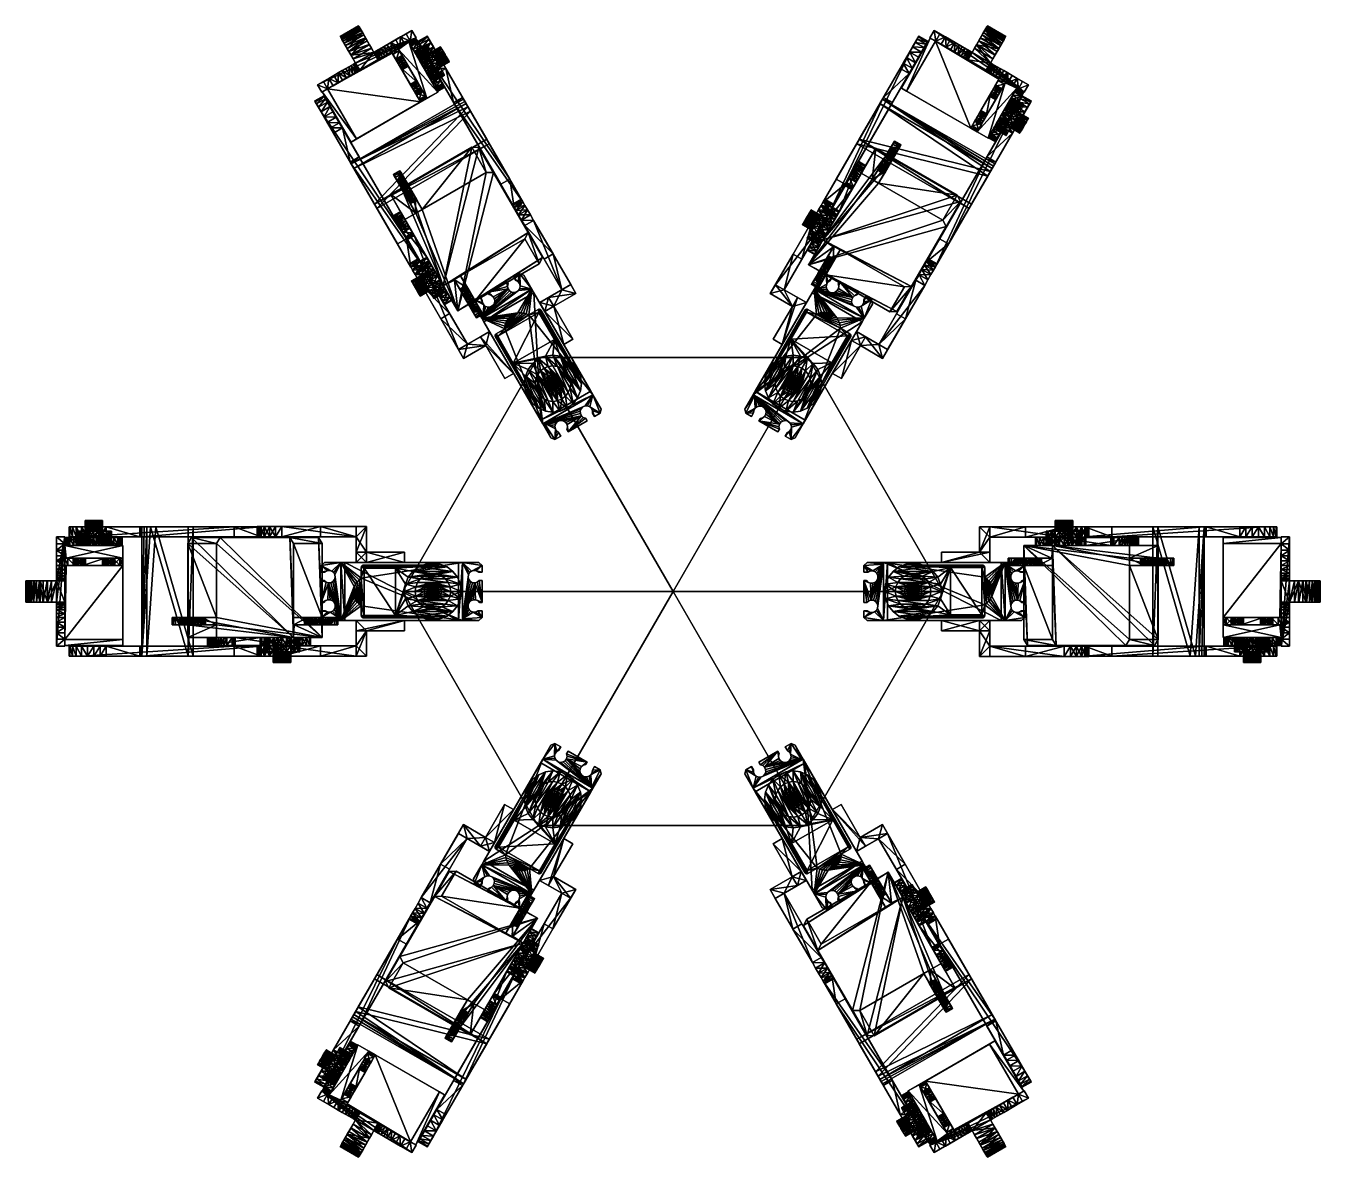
# Model space of a CAD drawing. Extents: x -0.216 to 0.216, y -0.188 to 0.188.
import ezdxf

# ---------------------------------------------------------------- set-up
doc = ezdxf.new("R2010")
doc.units = 0

# ---------------------------------------------------------------- blocks, each defined once
blk = doc.blocks.new('hexa_link1')
mesh = blk.add_polyface()
corners = [(0.089157, -0.002454, 0.10613), (0.092446, 0.008049, 0.10613), (0.08948, 0, 0.10613), (0.070071, 0.00963, 0.103486), (0.110711, 0.00963, 0.072173), (0.109303, 0.00963, 0.070169), (0.110711, 0.00963, 0.09683), (0.109303, -0.00963, 0.070169), (0.071479, 0.00963, 0.070169), (0.083255, 0.008825, 0.103486), (0.103039, 0.008825, 0.10613), (0.103039, 0.008825, 0.103486), (0.103833, -0.004458, 0.103486), (0.103833, 0.004793, 0.103486), (0.110711, 0.00963, 0.103486), (0.110711, 0.00963, 0.099276), (0.08474, 0.00821, 0.10613), (0.102862, 0.008049, 0.10613), (0.103826, 0.008135, 0.10613), (0.103806, 0.008236, 0.10613), (0.083255, 0.008825, 0.10613), (0.103773, 0.008335, 0.10613), (0.103727, 0.008428, 0.10613), (0.103669, 0.008514, 0.10613), (0.103601, 0.008592, 0.10613), (0.103523, 0.008661, 0.10613), (0.103436, 0.008718, 0.10613), (0.103343, 0.008764, 0.10613), (0.103245, 0.008798, 0.10613), (0.103143, 0.008818, 0.10613), (0.102862, -0.007782, 0.10613), (0.105579, 0.013067, 0.10613), (0.08948, 0.009649, 0.10613), (0.105579, 0.009649, 0.10613), (0.102161, 0.013067, 0.10613), (0.08948, 0.013067, 0.10613), (0.08948, 0.013067, 0.070169), (0.102161, 0.013067, 0.070169), (0.102161, 0.021567, 0.088049), (0.08948, 0.009649, 0.070169), (0.105579, 0.009649, 0.070169)]
mesh.append_faces([[corners[k] for k in face] for face in [(0, 1, 2), (3, 4, 5), (3, 6, 4), (7, 8, 5), (9, 10, 11), (3, 12, 13), (13, 14, 3), (3, 15, 6), (15, 3, 14), (16, 17, 18), (16, 1, 17), (16, 19, 20), (16, 18, 19), (20, 19, 21), (20, 21, 22), (20, 22, 23), (20, 23, 24), (20, 24, 25), (20, 25, 26), (20, 26, 27), (20, 27, 28), (20, 28, 29), (20, 29, 10), (1, 30, 17), (31, 32, 33), (34, 32, 31), (32, 34, 35), (34, 36, 35), (36, 34, 37), (38, 37, 34), (39, 37, 40), (37, 39, 36), (40, 32, 39), (32, 40, 33)]])
mesh = blk.add_polyface()
corners = [(0.103806, 0.008236, 0.103486), (0.103826, 0.008135, 0.10613), (0.103826, 0.008135, 0.103486), (0.103806, 0.008236, 0.10613), (0.103773, 0.008335, 0.10613), (0.103773, 0.008335, 0.103486), (0.103727, 0.008428, 0.10613), (0.103727, 0.008428, 0.103486), (0.103669, 0.008514, 0.10613), (0.103669, 0.008514, 0.103486), (0.103601, 0.008592, 0.10613), (0.103601, 0.008592, 0.103486), (0.103523, 0.008661, 0.103486), (0.103523, 0.008661, 0.10613), (0.103436, 0.008718, 0.103486), (0.103436, 0.008718, 0.10613), (0.103343, 0.008764, 0.103486), (0.103343, 0.008764, 0.10613), (0.103245, 0.008798, 0.103486), (0.103245, 0.008798, 0.10613), (0.103143, 0.008818, 0.103486), (0.103143, 0.008818, 0.10613), (0.103039, 0.008825, 0.103486), (0.103039, 0.008825, 0.10613), (0.105579, 0.021567, 0.088049), (0.105579, 0.013067, 0.10613), (0.105579, 0.018149, 0.088049), (0.102161, 0.013067, 0.10613), (0.102161, 0.021567, 0.088049), (0.102161, 0.021567, 0.070169), (0.117379, 0.021567, 0.070169), (0.105579, 0.009649, 0.070169), (0.105579, 0.018149, 0.070169), (0.105579, 0.009649, 0.10613), (0.102161, 0.013067, 0.070169)]
mesh.append_faces([[corners[k] for k in face] for face in [(0, 1, 2), (1, 0, 3), (0, 4, 3), (4, 0, 5), (5, 6, 4), (6, 5, 7), (7, 8, 6), (8, 7, 9), (9, 10, 8), (10, 9, 11), (12, 10, 11), (10, 12, 13), (14, 13, 12), (13, 14, 15), (16, 15, 14), (15, 16, 17), (18, 17, 16), (17, 18, 19), (20, 19, 18), (19, 20, 21), (22, 21, 20), (21, 22, 23), (24, 25, 26), (24, 27, 25), (27, 24, 28), (24, 29, 28), (24, 30, 29), (26, 31, 32), (25, 31, 26), (31, 25, 33), (34, 28, 29), (29, 32, 34), (32, 29, 30), (34, 32, 31)]])
mesh = blk.add_polyface()
corners = [(0.110711, 0.00963, 0.09683), (0.110711, 0.009157, 0.09683), (0.110711, 0.00963, 0.072173), (0.110711, 0.00963, 0.099276), (0.11615, 0.00963, 0.09683), (0.11615, 0.00963, 0.099276), (0.110711, 0.009157, 0.099276), (0.117216, 0.008709, 0.099276), (0.11424, 0.006843, 0.099276), (0.113478, 0.006549, 0.099276), (0.112887, 0.005984, 0.099276), (0.112559, 0.005235, 0.099276), (0.112545, 0.004418, 0.099276), (0.117216, 0.008709, 0.09683), (0.11424, 0.006843, 0.09683), (0.113478, 0.006549, 0.09683), (0.112887, 0.005984, 0.09683), (0.112559, 0.005235, 0.09683), (0.112545, 0.004418, 0.09683), (0.115057, 0.006821, 0.099276), (0.115057, 0.006821, 0.09683), (0.117216, 0.006487, 0.09683), (0.115803, 0.006487, 0.09683), (0.117216, 0.006487, 0.099276), (0.115803, 0.006487, 0.099276), (0.130264, 0.018149, 0.088049), (0.105579, 0.021567, 0.088049), (0.105579, 0.018149, 0.088049), (0.117379, 0.021567, 0.071549), (0.117379, 0.021567, 0.070169), (0.117379, 0.018149, 0.071549), (0.117379, 0.018149, 0.070169), (0.105579, 0.018149, 0.070169)]
mesh.append_faces([[corners[k] for k in face] for face in [(0, 1, 2), (3, 4, 0), (4, 3, 5), (6, 5, 3), (6, 7, 5), (6, 8, 7), (6, 9, 8), (6, 10, 9), (6, 11, 10), (6, 12, 11), (4, 1, 0), (13, 1, 4), (14, 1, 13), (15, 1, 14), (16, 1, 15), (17, 1, 16), (18, 1, 17), (15, 10, 16), (10, 15, 9), (14, 9, 15), (9, 14, 8), (14, 19, 8), (19, 14, 20), (13, 20, 14), (20, 21, 22), (23, 19, 24), (19, 22, 24), (22, 19, 20), (19, 7, 8), (25, 26, 27), (26, 28, 29), (30, 27, 31), (31, 27, 32), (32, 29, 31)]])
mesh = blk.add_polyface()
corners = [(0.117216, -0.00363, 0.099276), (0.117216, 0.00363, 0.09683), (0.117216, 0.00363, 0.099276), (0.116323, 0.00363, 0.099276), (0.116323, 0.00363, 0.09683), (0.115743, 0.003054, 0.09683), (0.115743, 0.003054, 0.099276), (0.117216, 0.006487, 0.09683), (0.115057, 0.006821, 0.09683), (0.117216, 0.008709, 0.09683), (0.115803, 0.006487, 0.099276), (0.115803, 0.006487, 0.09683), (0.117216, 0.006487, 0.099276), (0.117216, 0.008709, 0.099276), (0.11615, 0.00963, 0.099276), (0.11615, 0.00963, 0.09683), (0.115057, 0.006821, 0.099276), (0.132399, 0.018149, 0.071831), (0.130264, 0.021567, 0.071549), (0.132399, 0.021567, 0.071831), (0.130264, 0.018149, 0.071549), (0.130264, 0.018149, 0.088049), (0.132399, 0.018149, 0.087768), (0.134389, 0.018149, 0.072655), (0.134389, 0.021567, 0.086944), (0.132399, 0.021567, 0.087768), (0.130264, 0.021567, 0.088049), (0.105579, 0.021567, 0.088049), (0.117379, 0.021567, 0.071549), (0.117379, 0.018149, 0.071549), (0.105579, 0.018149, 0.088049), (0.117379, 0.018149, 0.070169), (0.117379, 0.021567, 0.070169)]
mesh.append_faces([[corners[k] for k in face] for face in [(0, 1, 2), (1, 3, 2), (3, 1, 4), (1, 5, 4), (6, 2, 3), (7, 8, 9), (7, 10, 11), (10, 7, 12), (7, 13, 12), (13, 7, 9), (9, 14, 13), (14, 9, 15), (16, 12, 13), (17, 18, 19), (18, 17, 20), (17, 21, 20), (17, 22, 21), (23, 22, 17), (19, 23, 17), (22, 24, 25), (24, 19, 25), (25, 19, 26), (26, 19, 18), (26, 18, 27), (27, 18, 28), (18, 29, 28), (29, 18, 20), (20, 30, 29), (20, 21, 30), (27, 21, 26), (21, 25, 26), (25, 21, 22), (28, 31, 32), (31, 28, 29)]])
mesh = blk.add_polyface()
corners = [(0.134389, 0.018149, 0.072655), (0.134389, 0.018149, 0.086944), (0.132399, 0.018149, 0.087768), (0.136097, 0.018149, 0.073966), (0.136097, 0.018149, 0.085633), (0.137409, 0.018149, 0.075674), (0.137409, 0.018149, 0.083924), (0.138233, 0.018149, 0.077664), (0.138233, 0.018149, 0.081935), (0.138514, 0.018149, 0.079799), (0.138514, 0.021567, 0.079799), (0.138233, 0.021567, 0.077664), (0.137409, 0.021567, 0.075674), (0.136097, 0.021567, 0.073966), (0.134389, 0.021567, 0.072655), (0.132399, 0.021567, 0.071831), (0.134389, 0.021567, 0.086944), (0.136097, 0.021567, 0.085633), (0.137409, 0.021567, 0.083924), (0.138233, 0.021567, 0.081935)]
mesh.append_faces([[corners[k] for k in face] for face in [(0, 1, 2), (3, 1, 0), (3, 4, 1), (5, 4, 3), (5, 6, 4), (7, 6, 5), (7, 8, 6), (8, 7, 9), (7, 10, 9), (10, 7, 11), (5, 11, 7), (11, 5, 12), (3, 12, 5), (12, 3, 13), (3, 14, 13), (14, 3, 0), (0, 15, 14), (16, 14, 15), (17, 14, 16), (17, 13, 14), (18, 13, 17), (18, 12, 13), (19, 12, 18), (19, 11, 12), (11, 19, 10), (19, 9, 10), (9, 19, 8), (18, 8, 19), (8, 18, 6), (17, 6, 18), (6, 17, 4), (17, 1, 4), (1, 17, 16), (16, 2, 1)]])
mesh = blk.add_polyface()
corners = [(0.103039, 0.008825, 0.10613), (0.083255, 0.008825, 0.103486), (0.083255, 0.008825, 0.10613), (0.08821, 0.00474, 0.103486), (0.082963, 0.005131, 0.103486), (0.086703, 0.006703, 0.103486), (0.08419, 0.00419, 0.103486), (0.085131, 0.002963, 0.103486), (0.089157, 0.002453, 0.103486), (0.085723, 0.001533, 0.103486), (0.08948, 0, 0.103486), (0.086703, 0.006703, 0.10613), (0.092446, 0.008049, 0.10613), (0.08474, 0.00821, 0.10613), (0.08821, 0.00474, 0.10613), (0.089157, 0.002453, 0.10613), (0.08948, 0, 0.10613), (0.085723, 0.001533, 0.10613), (0.085131, 0.002963, 0.10613), (0.08419, 0.00419, 0.10613), (0.082963, 0.005131, 0.10613), (0.085925, 0, 0.10613), (0.085925, 0, 0.103486), (0.085131, 0.002963, 0.108269), (0.08419, 0.00419, 0.108269), (0.085723, 0.001533, 0.108269), (0.085925, 0, 0.108269), (0.082047, 0.002047, 0.108269), (0.082895, 0, 0.108269), (0.08948, 0.009649, 0.070169), (0.08948, 0.013067, 0.10613), (0.08948, 0.013067, 0.070169), (0.08948, 0.009649, 0.10613)]
mesh.append_faces([[corners[k] for k in face] for face in [(0, 1, 2), (3, 4, 5), (3, 6, 4), (3, 7, 6), (8, 7, 3), (8, 9, 7), (10, 9, 8), (11, 12, 13), (14, 12, 11), (15, 12, 14), (16, 12, 15), (17, 16, 15), (17, 15, 18), (18, 15, 14), (18, 14, 19), (19, 14, 20), (20, 14, 11), (6, 18, 19), (18, 6, 7), (9, 18, 7), (18, 9, 17), (9, 21, 17), (21, 9, 22), (19, 23, 24), (23, 19, 18), (17, 23, 18), (23, 17, 25), (17, 26, 25), (26, 17, 21), (25, 27, 23), (26, 28, 25), (29, 30, 31), (30, 29, 32)]])
mesh = blk.add_polyface()
corners = [(0.070071, -0.00963, 0.09683), (0.070071, 0.00963, 0.072173), (0.070071, -0.00963, 0.072173), (0.068171, -0.005565, 0.099276), (0.070071, -0.00963, 0.099276), (0.070071, 0.009157, 0.099276), (0.070071, -0.00963, 0.103486), (0.068171, -0.005565, 0.09683), (0.070071, 0.009157, 0.09683), (0.067771, -0.006282, 0.09683), (0.06777, -0.006282, 0.099276), (0.068263, -0.004748, 0.09683), (0.068263, -0.004748, 0.099276), (0.068032, -0.00396, 0.09683), (0.068032, -0.00396, 0.099276), (0.067514, -0.003322, 0.09683), (0.067514, -0.003322, 0.099276), (0.06679, -0.002934, 0.099276), (0.06679, -0.002934, 0.09683), (0.065972, -0.002857, 0.099276), (0.065972, -0.002857, 0.09683), (0.065188, -0.003102, 0.099276), (0.065188, -0.003101, 0.09683), (0.064559, -0.003631, 0.099276), (0.064559, -0.003631, 0.09683), (0.063566, -0.003631, 0.099276), (0.063566, -0.003631, 0.09683), (0.063566, 0.00363, 0.09683), (0.063566, 0.00363, 0.099276)]
mesh.append_faces([[corners[k] for k in face] for face in [(0, 1, 2), (3, 4, 5), (6, 5, 4), (0, 7, 8), (3, 9, 10), (9, 3, 7), (3, 11, 7), (11, 3, 12), (3, 5, 12), (8, 7, 11), (12, 13, 11), (13, 12, 14), (14, 15, 13), (15, 14, 16), (17, 15, 16), (15, 17, 18), (19, 18, 17), (18, 19, 20), (21, 20, 19), (20, 21, 22), (23, 22, 21), (22, 23, 24), (25, 24, 23), (24, 25, 26), (25, 27, 26), (23, 28, 25), (28, 23, 21), (28, 21, 19), (22, 27, 20), (24, 27, 22), (27, 24, 26), (12, 5, 14), (14, 5, 16), (8, 11, 13)]])
mesh = blk.add_polyface()
corners = [(0.067304, 0.006549, 0.099276), (0.070071, 0.009157, 0.099276), (0.066542, 0.006843, 0.099276), (0.063566, 0.008709, 0.099276), (0.064631, 0.00963, 0.099276), (0.070071, 0.00963, 0.099276), (0.064631, 0.00963, 0.09683), (0.070071, 0.009157, 0.09683), (0.063566, 0.008708, 0.09683), (0.066542, 0.006843, 0.09683), (0.067304, 0.006549, 0.09683), (0.068237, 0.004418, 0.09683), (0.067935, 0.003658, 0.099276), (0.068237, 0.004418, 0.099276), (0.067935, 0.003658, 0.09683), (0.068223, 0.005235, 0.09683), (0.068223, 0.005235, 0.099276), (0.067895, 0.005984, 0.09683), (0.067895, 0.005984, 0.099276), (0.065725, 0.006821, 0.09683), (0.065725, 0.006821, 0.099276), (0.064979, 0.006487, 0.099276), (0.063566, 0.006487, 0.099276), (0.063566, 0.006487, 0.09683), (0.064979, 0.006487, 0.09683)]
mesh.append_faces([[corners[k] for k in face] for face in [(0, 1, 2), (2, 1, 3), (3, 1, 4), (4, 1, 5), (5, 6, 4), (7, 8, 6), (7, 9, 8), (7, 10, 9), (11, 12, 13), (12, 11, 14), (13, 15, 11), (15, 13, 16), (16, 17, 15), (17, 16, 18), (18, 10, 17), (10, 18, 0), (2, 10, 0), (10, 2, 9), (2, 19, 9), (19, 2, 20), (3, 20, 2), (3, 21, 20), (21, 3, 22), (3, 23, 22), (23, 3, 8), (4, 8, 3), (8, 4, 6), (8, 24, 23), (24, 8, 19), (19, 8, 9), (19, 21, 24), (21, 19, 20), (22, 24, 21), (24, 22, 23)]])
mesh = blk.add_polyface()
corners = [(0.067514, -0.003322, 0.099276), (0.070071, 0.009157, 0.099276), (0.06679, -0.002934, 0.099276), (0.065972, -0.002857, 0.099276), (0.068237, 0.004418, 0.099276), (0.070071, 0.009157, 0.09683), (0.065972, -0.002857, 0.09683), (0.068237, 0.004418, 0.09683), (0.06679, -0.002934, 0.09683), (0.067514, -0.003322, 0.09683), (0.063566, 0.00363, 0.09683), (0.063566, -0.003631, 0.099276), (0.063566, 0.00363, 0.099276), (0.065796, 0.002746, 0.099276), (0.066613, 0.002752, 0.099276), (0.067365, 0.003073, 0.099276), (0.067935, 0.003658, 0.099276), (0.067935, 0.003658, 0.09683), (0.067365, 0.003073, 0.09683), (0.066613, 0.002752, 0.09683), (0.065796, 0.002746, 0.09683), (0.065039, 0.003054, 0.09683), (0.064459, 0.00363, 0.09683), (0.064459, 0.00363, 0.099276), (0.065039, 0.003054, 0.099276)]
mesh.append_faces([[corners[k] for k in face] for face in [(0, 1, 2), (2, 1, 3), (3, 1, 4), (5, 6, 7), (5, 8, 6), (5, 9, 8), (10, 11, 12), (12, 3, 13), (3, 14, 13), (3, 15, 14), (3, 16, 15), (3, 4, 16), (7, 6, 17), (17, 6, 18), (18, 6, 19), (19, 6, 20), (6, 10, 20), (20, 10, 21), (21, 10, 22), (10, 23, 22), (23, 10, 12), (12, 24, 23), (12, 13, 24), (20, 24, 13), (24, 20, 21), (22, 24, 21), (24, 22, 23), (14, 20, 13), (20, 14, 19), (15, 19, 14), (19, 15, 18), (16, 18, 15), (18, 16, 17)]])
mesh = blk.add_polyface()
corners = [(0.070071, 0.00963, 0.103486), (0.071479, 0.00963, 0.070169), (0.070071, 0.00963, 0.09683), (0.070071, -0.00963, 0.072173), (0.070071, 0.00963, 0.072173), (0.070071, -0.00963, 0.09683), (0.070071, 0.009157, 0.099276), (0.070071, -0.00963, 0.103486), (0.070071, 0.00963, 0.099276), (0.070071, 0.009157, 0.09683), (0.068237, 0.004418, 0.099276), (0.068223, 0.005235, 0.099276), (0.067895, 0.005984, 0.099276), (0.067304, 0.006549, 0.099276), (0.064631, 0.00963, 0.09683), (0.067895, 0.005984, 0.09683), (0.067304, 0.006549, 0.09683), (0.068223, 0.005235, 0.09683), (0.068237, 0.004418, 0.09683), (0.068032, -0.00396, 0.09683), (0.067514, -0.003322, 0.09683), (0.07179, 0.00474, 0.10613), (0.077038, 0.005131, 0.10613), (0.073297, 0.006703, 0.10613), (0.074869, 0.002963, 0.10613), (0.07581, 0.00419, 0.10613), (0.070843, 0.002453, 0.10613), (0.074277, 0.001533, 0.10613), (0.07052, 0, 0.10613), (0.07052, 0, 0.103486), (0.070843, 0.002453, 0.103486), (0.07179, 0.00474, 0.103486), (0.073297, 0.006703, 0.103486), (0.07526, 0.00821, 0.10613), (0.077038, 0.005131, 0.103486), (0.074869, 0.002963, 0.103486), (0.07581, 0.00419, 0.103486), (0.074277, 0.001533, 0.103486), (0.074075, 0, 0.103486)]
mesh.append_faces([[corners[k] for k in face] for face in [(0, 1, 2), (1, 3, 4), (4, 5, 2), (4, 2, 1), (0, 6, 7), (6, 0, 8), (2, 5, 9), (10, 6, 11), (11, 6, 12), (12, 6, 13), (14, 8, 2), (9, 14, 2), (9, 15, 16), (9, 17, 15), (9, 18, 17), (9, 19, 20), (21, 22, 23), (21, 24, 25), (26, 24, 21), (26, 27, 24), (28, 27, 26), (26, 29, 28), (29, 26, 30), (21, 30, 26), (30, 21, 31), (23, 31, 21), (31, 23, 32), (33, 32, 23), (34, 31, 32), (35, 31, 36), (35, 30, 31), (37, 30, 35), (38, 30, 37), (38, 29, 30)]])
mesh = blk.add_polyface()
corners = [(0.070071, -0.00963, 0.072173), (0.071479, 0.00963, 0.070169), (0.071479, -0.00963, 0.070169), (0.070071, -0.00963, 0.09683), (0.077547, -0.009157, 0.103486), (0.07526, -0.00821, 0.10613), (0.07526, -0.00821, 0.103486), (0.077547, -0.009157, 0.10613), (0.073297, -0.006703, 0.10613), (0.073297, -0.006703, 0.103486), (0.078467, -0.005723, 0.10613), (0.08, -0.005925, 0.10613), (0.07179, -0.00474, 0.10613), (0.077038, -0.005131, 0.10613), (0.077038, -0.005131, 0.103486), (0.070843, -0.002454, 0.10613), (0.07581, -0.00419, 0.10613), (0.074869, -0.002963, 0.10613), (0.07581, -0.00419, 0.103486), (0.07179, -0.00474, 0.103486), (0.078467, -0.005723, 0.103486), (0.08, -0.005925, 0.103486), (0.070843, -0.002454, 0.103486), (0.074869, -0.002963, 0.103486), (0.074277, -0.001534, 0.10613), (0.078467, -0.005723, 0.108269), (0.077038, -0.005131, 0.108269), (0.07581, -0.00419, 0.108269), (0.074869, -0.002963, 0.108269)]
mesh.append_faces([[corners[k] for k in face] for face in [(0, 1, 2), (2, 3, 0), (4, 5, 6), (5, 4, 7), (6, 8, 9), (8, 6, 5), (10, 8, 11), (8, 10, 12), (12, 10, 13), (10, 14, 13), (15, 16, 17), (12, 16, 15), (12, 13, 16), (14, 16, 13), (16, 14, 18), (14, 19, 18), (20, 19, 14), (20, 9, 19), (21, 9, 20), (9, 12, 19), (12, 9, 8), (12, 22, 19), (22, 12, 15), (18, 22, 23), (18, 19, 22), (23, 16, 18), (16, 23, 17), (23, 24, 17), (25, 13, 26), (16, 26, 13), (26, 16, 27), (16, 28, 27), (28, 16, 17)]])
mesh = blk.add_polyface()
corners = [(0.103833, -0.004458, 0.103486), (0.070071, 0.00963, 0.103486), (0.070071, -0.00963, 0.103486), (0.085925, 0, 0.108269), (0.082507, -0.001448, 0.108269), (0.082797, -0.000749, 0.108269), (0.085723, -0.001534, 0.108269), (0.082047, -0.002047, 0.108269), (0.081448, -0.002507, 0.108269), (0.082895, 0, 0.111836), (0.082895, 0, 0.108269), (0.082797, -0.000749, 0.111836), (0.082507, -0.001448, 0.111836), (0.082047, -0.002047, 0.111836), (0.077953, -0.002047, 0.111836), (0.081168, -0.000313, 0.111836), (0.081209, 0, 0.111836), (0.081047, -0.000605, 0.111836), (0.080855, -0.000855, 0.111836), (0.080605, -0.001047, 0.111836), (0.080313, -0.001168, 0.111836), (0.08, -0.001209, 0.111836), (0.081168, -0.000313, 0.108269), (0.081209, 0, 0.108269), (0.081047, -0.000605, 0.108269), (0.080855, -0.000855, 0.108269), (0.080605, -0.001047, 0.108269), (0.080313, -0.001168, 0.108269), (0.079395, -0.001047, 0.108269), (0.078953, -0.000605, 0.108269), (0.078791, 0, 0.108269)]
mesh.append_faces([[corners[k] for k in face] for face in [(0, 1, 2), (3, 4, 5), (6, 7, 4), (6, 8, 7), (5, 9, 10), (9, 5, 11), (5, 12, 11), (12, 5, 4), (4, 13, 12), (13, 4, 7), (8, 13, 7), (13, 14, 12), (9, 15, 16), (9, 17, 15), (11, 17, 9), (11, 18, 17), (11, 19, 18), (11, 20, 19), (12, 20, 11), (20, 12, 21), (16, 22, 23), (22, 16, 15), (15, 24, 22), (24, 15, 17), (17, 25, 24), (25, 17, 18), (19, 25, 18), (25, 19, 26), (20, 26, 19), (26, 20, 27), (26, 28, 25), (25, 29, 24), (24, 29, 22), (22, 30, 23)]])
mesh = blk.add_polyface()
corners = [(0.070071, 0.00963, 0.103486), (0.109303, 0.00963, 0.070169), (0.071479, 0.00963, 0.070169), (0.083255, 0.008825, 0.103486), (0.082454, 0.009157, 0.10613), (0.083255, 0.008825, 0.10613), (0.082454, 0.009157, 0.103486), (0.077546, 0.009157, 0.103486), (0.07526, 0.00821, 0.103486), (0.08474, 0.00821, 0.103486), (0.086703, 0.006703, 0.103486), (0.073297, 0.006703, 0.103486), (0.08, 0.005925, 0.103486), (0.081534, 0.005723, 0.103486), (0.082963, 0.005131, 0.103486), (0.082963, 0.005131, 0.10613), (0.086703, 0.006703, 0.10613), (0.081534, 0.005723, 0.10613), (0.08, 0.005925, 0.10613), (0.073297, 0.006703, 0.10613), (0.08, 0.00948, 0.10613), (0.077546, 0.009157, 0.10613), (0.08, 0.00948, 0.103486), (0.07526, 0.00821, 0.10613), (0.08474, 0.00821, 0.10613), (0.078467, 0.005723, 0.10613), (0.078467, 0.005723, 0.103486), (0.078467, 0.005723, 0.108269), (0.08, 0.005925, 0.108269), (0.081534, 0.005723, 0.108269)]
mesh.append_faces([[corners[k] for k in face] for face in [(0, 1, 2), (3, 4, 5), (4, 3, 6), (3, 7, 6), (3, 8, 7), (9, 8, 3), (10, 8, 9), (10, 11, 8), (10, 12, 11), (10, 13, 12), (10, 14, 13), (15, 16, 17), (17, 16, 18), (19, 18, 16), (20, 7, 21), (7, 20, 22), (4, 22, 20), (22, 4, 6), (6, 7, 22), (21, 4, 20), (21, 5, 4), (23, 5, 21), (23, 24, 5), (19, 24, 23), (19, 16, 24), (12, 25, 26), (25, 12, 18), (13, 18, 12), (18, 13, 17), (18, 27, 25), (27, 18, 28), (17, 28, 18), (28, 17, 29), (29, 27, 28)]])
mesh = blk.add_polyface()
corners = [(0.071479, 0.00963, 0.070169), (0.109303, -0.00963, 0.070169), (0.071479, -0.00963, 0.070169), (0.08948, 0, 0.103486), (0.085723, -0.001534, 0.103486), (0.085925, 0, 0.103486), (0.089157, -0.002454, 0.103486), (0.085131, -0.002963, 0.103486), (0.08419, -0.00419, 0.103486), (0.08821, -0.00474, 0.103486), (0.082963, -0.005131, 0.103486), (0.081534, -0.005723, 0.103486), (0.086703, -0.006703, 0.103486), (0.08474, -0.00821, 0.10613), (0.092446, -0.007781, 0.10613), (0.086703, -0.006703, 0.10613), (0.081534, -0.005723, 0.10613), (0.08821, -0.00474, 0.10613), (0.082963, -0.005131, 0.10613), (0.08419, -0.00419, 0.10613), (0.089157, -0.002454, 0.10613), (0.085131, -0.002963, 0.10613), (0.085723, -0.001534, 0.10613), (0.08948, 0, 0.10613), (0.085925, 0, 0.10613), (0.085723, -0.001534, 0.108269), (0.085925, 0, 0.108269), (0.085131, -0.002963, 0.108269), (0.08419, -0.00419, 0.108269), (0.082797, -0.000749, 0.108269), (0.082895, 0, 0.108269), (0.082507, -0.001448, 0.108269), (0.085723, 0.001533, 0.103486), (0.085723, 0.001533, 0.10613)]
mesh.append_faces([[corners[k] for k in face] for face in [(0, 1, 2), (3, 4, 5), (6, 4, 3), (6, 7, 4), (6, 8, 7), (9, 8, 6), (9, 10, 8), (9, 11, 10), (12, 11, 9), (13, 14, 15), (16, 15, 17), (16, 17, 18), (18, 17, 19), (19, 17, 20), (19, 20, 21), (21, 20, 22), (22, 23, 24), (5, 22, 24), (22, 5, 4), (4, 21, 22), (21, 4, 7), (8, 21, 7), (21, 8, 19), (24, 25, 26), (25, 24, 22), (22, 27, 25), (27, 22, 21), (19, 27, 21), (27, 19, 28), (26, 29, 30), (25, 31, 26), (3, 5, 32), (24, 23, 33)]])
mesh = blk.add_polyface()
corners = [(0.073297, 0.006703, 0.10613), (0.078467, 0.005723, 0.10613), (0.08, 0.005925, 0.10613), (0.077038, 0.005131, 0.10613), (0.07179, 0.00474, 0.10613), (0.07581, 0.00419, 0.10613), (0.073297, 0.006703, 0.103486), (0.07526, 0.00821, 0.10613), (0.07526, 0.00821, 0.103486), (0.077546, 0.009157, 0.10613), (0.077546, 0.009157, 0.103486), (0.07581, 0.00419, 0.103486), (0.07179, 0.00474, 0.103486), (0.077038, 0.005131, 0.103486), (0.074277, 0.001533, 0.10613), (0.074075, 0, 0.103486), (0.074277, 0.001533, 0.103486), (0.074869, 0.002963, 0.103486), (0.074869, 0.002963, 0.10613), (0.078467, 0.005723, 0.103486), (0.074277, 0.001533, 0.108269), (0.074075, 0, 0.10613), (0.074869, 0.002963, 0.108269), (0.07581, 0.00419, 0.108269), (0.077038, 0.005131, 0.108269), (0.077105, 0, 0.108269), (0.077203, 0.000749, 0.108269), (0.077493, 0.001448, 0.108269), (0.077953, 0.002047, 0.108269), (0.078552, 0.002507, 0.108269), (0.079251, 0.002797, 0.108269), (0.077203, 0.000749, 0.111836), (0.077493, 0.001448, 0.111836), (0.077953, 0.002047, 0.111836), (0.08, 0.005925, 0.103486)]
mesh.append_faces([[corners[k] for k in face] for face in [(0, 1, 2), (0, 3, 1), (4, 5, 3), (6, 7, 8), (9, 8, 7), (8, 9, 10), (11, 12, 13), (14, 15, 16), (17, 14, 16), (14, 17, 18), (17, 5, 18), (5, 17, 11), (13, 5, 11), (5, 13, 3), (19, 3, 13), (20, 21, 14), (18, 20, 14), (20, 18, 22), (18, 23, 22), (23, 18, 5), (3, 23, 5), (23, 3, 24), (1, 24, 3), (25, 20, 26), (26, 20, 27), (27, 20, 28), (28, 20, 22), (28, 22, 29), (29, 22, 30), (27, 31, 26), (31, 27, 32), (27, 33, 32), (19, 6, 34), (13, 6, 19)]])
mesh = blk.add_polyface()
corners = [(0.103833, -0.004458, 0.103486), (0.103833, 0.004793, 0.10613), (0.103833, 0.004793, 0.103486), (0.103833, 0.008031, 0.10613), (0.103833, 0.008031, 0.103486), (0.103826, 0.008135, 0.10613), (0.103826, 0.008135, 0.103486), (0.102862, 0.008049, 0.10613), (0.103833, -0.004458, 0.10613), (0.1046, 0.004262, 0.103486), (0.110711, 0.00963, 0.103486), (0.105263, 0.003605, 0.103486), (0.105801, 0.002843, 0.103486), (0.106197, 0.001998, 0.103486), (0.10644, 0.001097, 0.103486), (0.106522, 0.000168, 0.103486), (0.10644, -0.000762, 0.103486), (0.106197, -0.001663, 0.103486), (0.10644, 0.001097, 0.10613), (0.106197, 0.001998, 0.10613), (0.105801, 0.002843, 0.10613), (0.105263, 0.003605, 0.10613), (0.1046, 0.004262, 0.10613), (0.106522, 0.000168, 0.10613), (0.10644, -0.000762, 0.10613), (0.106197, -0.001663, 0.10613)]
mesh.append_faces([[corners[k] for k in face] for face in [(0, 1, 2), (2, 3, 1), (3, 2, 4), (4, 5, 3), (5, 4, 6), (7, 8, 1), (9, 10, 2), (11, 10, 9), (12, 10, 11), (13, 10, 12), (14, 10, 13), (15, 10, 14), (16, 10, 15), (17, 10, 16), (18, 15, 14), (14, 19, 18), (19, 14, 13), (13, 20, 19), (20, 13, 12), (11, 20, 12), (20, 11, 21), (9, 21, 11), (21, 9, 22), (2, 22, 9), (22, 2, 1), (1, 21, 22), (1, 20, 21), (1, 19, 20), (1, 18, 19), (1, 23, 18), (1, 24, 23), (1, 25, 24), (7, 1, 3), (7, 3, 5)]])
mesh = blk.add_polyface()
corners = [(0.110711, 0.00963, 0.072173), (0.110711, -0.00963, 0.09683), (0.110711, -0.00963, 0.072173), (0.109303, 0.00963, 0.070169), (0.109303, -0.00963, 0.070169), (0.106197, -0.001663, 0.103486), (0.110711, -0.00963, 0.103486), (0.110711, 0.00963, 0.103486), (0.110711, -0.00963, 0.099276), (0.112611, -0.005565, 0.099276), (0.110711, 0.009157, 0.099276), (0.112519, -0.004748, 0.099276), (0.112519, -0.004748, 0.09683), (0.112611, -0.005565, 0.09683), (0.110711, 0.009157, 0.09683), (0.11275, -0.00396, 0.099276), (0.11275, -0.00396, 0.09683), (0.113268, -0.003322, 0.09683), (0.113268, -0.003322, 0.099276), (0.113992, -0.002934, 0.09683), (0.113992, -0.002934, 0.099276), (0.11481, -0.002857, 0.09683), (0.11481, -0.002857, 0.099276), (0.115594, -0.003102, 0.09683), (0.115594, -0.003101, 0.099276), (0.116223, -0.003631, 0.099276), (0.116223, -0.003631, 0.09683), (0.117216, -0.003631, 0.09683), (0.117216, 0.00363, 0.09683), (0.117216, 0.00363, 0.099276), (0.117216, -0.00363, 0.099276), (0.114169, 0.002752, 0.09683), (0.114986, 0.002746, 0.09683), (0.113417, 0.003073, 0.09683), (0.114169, 0.002752, 0.099276), (0.114986, 0.002746, 0.099276)]
mesh.append_faces([[corners[k] for k in face] for face in [(0, 1, 2), (3, 2, 4), (5, 6, 7), (8, 7, 6), (8, 9, 10), (10, 9, 11), (9, 12, 11), (13, 1, 14), (13, 14, 12), (15, 12, 16), (12, 15, 11), (17, 15, 16), (15, 17, 18), (19, 18, 17), (18, 19, 20), (21, 20, 19), (20, 21, 22), (23, 22, 21), (22, 23, 24), (23, 25, 24), (25, 23, 26), (23, 27, 26), (28, 23, 21), (24, 29, 22), (30, 24, 25), (10, 18, 20), (10, 15, 18), (10, 11, 15), (17, 14, 19), (16, 14, 17), (12, 14, 16), (21, 31, 32), (21, 33, 31), (34, 22, 35)]])
mesh = blk.add_polyface()
corners = [(0.110711, -0.00963, 0.09683), (0.110711, 0.00963, 0.072173), (0.110711, 0.009157, 0.09683), (0.110711, -0.00963, 0.072173), (0.109303, 0.00963, 0.070169), (0.110711, -0.00963, 0.099276), (0.110711, 0.00963, 0.099276), (0.110711, 0.00963, 0.103486), (0.110711, 0.009157, 0.099276), (0.11481, -0.002857, 0.099276), (0.112545, 0.004418, 0.099276), (0.113992, -0.002934, 0.099276), (0.11481, -0.002857, 0.09683), (0.112545, 0.004418, 0.09683), (0.113992, -0.002934, 0.09683), (0.117216, 0.00363, 0.09683), (0.114986, 0.002746, 0.09683), (0.112846, 0.003658, 0.09683), (0.113417, 0.003073, 0.09683), (0.112846, 0.003658, 0.099276), (0.113417, 0.003073, 0.099276), (0.114169, 0.002752, 0.099276), (0.117216, 0.00363, 0.099276), (0.114986, 0.002746, 0.099276), (0.115743, 0.003054, 0.09683), (0.115743, 0.003054, 0.099276), (0.114169, 0.002752, 0.09683), (0.116323, 0.00363, 0.099276), (0.116323, 0.00363, 0.09683), (0.112559, 0.005235, 0.09683), (0.112559, 0.005235, 0.099276), (0.112887, 0.005984, 0.099276), (0.112887, 0.005984, 0.09683)]
mesh.append_faces([[corners[k] for k in face] for face in [(0, 1, 2), (3, 4, 1), (5, 6, 7), (6, 5, 8), (8, 9, 10), (8, 11, 9), (12, 2, 13), (14, 2, 12), (15, 12, 16), (12, 17, 18), (12, 13, 17), (10, 17, 13), (17, 10, 19), (10, 9, 19), (19, 9, 20), (20, 9, 21), (9, 22, 23), (15, 16, 24), (16, 25, 24), (25, 16, 23), (16, 21, 23), (21, 16, 26), (26, 20, 21), (20, 26, 18), (17, 20, 18), (20, 17, 19), (23, 22, 25), (27, 24, 25), (24, 27, 28), (29, 10, 13), (10, 29, 30), (29, 31, 30), (31, 29, 32)]])
mesh = blk.add_polyface()
corners = [(0.103039, -0.008825, 0.103486), (0.083255, -0.008825, 0.10613), (0.083255, -0.008825, 0.103486), (0.103143, -0.008818, 0.10613), (0.08474, -0.00821, 0.10613), (0.08821, -0.00474, 0.10613), (0.092446, -0.007781, 0.10613), (0.089157, -0.002454, 0.10613), (0.086703, -0.006703, 0.10613), (0.085723, -0.001534, 0.10613), (0.08948, 0, 0.10613), (0.110711, -0.00963, 0.09683), (0.070071, -0.00963, 0.103486), (0.110711, -0.00963, 0.072173), (0.109303, -0.00963, 0.070169), (0.103039, -0.008825, 0.10613), (0.103245, -0.008798, 0.10613), (0.103343, -0.008764, 0.10613), (0.103436, -0.008718, 0.10613), (0.103523, -0.008661, 0.10613), (0.103601, -0.008592, 0.10613), (0.103669, -0.008514, 0.10613), (0.103727, -0.008428, 0.10613), (0.103773, -0.008335, 0.10613), (0.103806, -0.008236, 0.10613), (0.103826, -0.008135, 0.10613), (0.110711, -0.00963, 0.103486), (0.103833, -0.004458, 0.103486), (0.110711, -0.00963, 0.099276), (0.092446, 0.008049, 0.10613), (0.102862, -0.007782, 0.10613), (0.102161, -0.00969, 0.10613), (0.08948, -0.013108, 0.10613), (0.102161, -0.013108, 0.10613), (0.08948, -0.00969, 0.10613), (0.08948, -0.00969, 0.070169), (0.105579, -0.00969, 0.070169), (0.102161, -0.013108, 0.070169), (0.08948, -0.013108, 0.070169)]
mesh.append_faces([[corners[k] for k in face] for face in [(0, 1, 2), (1, 3, 4), (5, 6, 7), (8, 6, 5), (9, 7, 10), (11, 12, 13), (13, 12, 14), (1, 0, 15), (3, 1, 15), (4, 3, 16), (4, 16, 17), (4, 17, 18), (4, 18, 19), (4, 19, 20), (4, 20, 21), (4, 21, 22), (4, 22, 23), (4, 23, 24), (4, 24, 25), (4, 25, 6), (26, 27, 12), (28, 12, 11), (12, 28, 26), (7, 6, 29), (30, 29, 6), (31, 32, 33), (32, 31, 34), (31, 35, 34), (31, 36, 35), (35, 37, 38), (37, 32, 38), (32, 37, 33), (34, 38, 32), (38, 34, 35)]])
mesh = blk.add_polyface()
corners = [(0.077038, 0.005131, 0.10613), (0.078467, 0.005723, 0.103486), (0.078467, 0.005723, 0.10613), (0.082963, 0.005131, 0.103486), (0.081534, 0.005723, 0.10613), (0.081534, 0.005723, 0.103486), (0.082963, 0.005131, 0.10613), (0.08419, 0.00419, 0.103486), (0.08419, 0.00419, 0.10613), (0.077038, 0.005131, 0.108269), (0.078467, 0.005723, 0.108269), (0.082963, 0.005131, 0.108269), (0.081534, 0.005723, 0.108269), (0.08419, 0.00419, 0.108269), (0.079251, 0.002797, 0.108269), (0.074869, 0.002963, 0.108269), (0.08, 0.002895, 0.108269), (0.085131, 0.002963, 0.108269), (0.080749, 0.002797, 0.108269), (0.081448, 0.002507, 0.108269), (0.082047, 0.002047, 0.108269), (0.078552, 0.002507, 0.111836), (0.078552, 0.002507, 0.108269), (0.079251, 0.002797, 0.111836), (0.08, 0.002895, 0.111836), (0.080749, 0.002797, 0.111836), (0.081448, 0.002507, 0.111836), (0.077953, 0.002047, 0.111836), (0.07581, 0.00419, 0.108269)]
mesh.append_faces([[corners[k] for k in face] for face in [(0, 1, 2), (3, 4, 5), (4, 3, 6), (7, 6, 3), (6, 7, 8), (9, 2, 10), (4, 11, 12), (11, 4, 6), (8, 11, 6), (11, 8, 13), (14, 15, 16), (17, 16, 15), (17, 18, 16), (17, 19, 18), (17, 20, 19), (14, 21, 22), (21, 14, 23), (16, 23, 14), (23, 16, 24), (18, 24, 16), (24, 18, 25), (19, 25, 18), (25, 19, 26), (20, 26, 19), (26, 27, 21), (26, 21, 25), (25, 21, 23), (25, 23, 24), (17, 15, 28), (17, 28, 13), (13, 28, 9), (13, 9, 11), (11, 9, 10), (11, 10, 12)]])
mesh = blk.add_polyface()
corners = [(0.103773, -0.008335, 0.103486), (0.103806, -0.008236, 0.10613), (0.103773, -0.008335, 0.10613), (0.103806, -0.008236, 0.103486), (0.103826, -0.008135, 0.10613), (0.103826, -0.008135, 0.103486), (0.103833, -0.008031, 0.10613), (0.103833, -0.008031, 0.103486), (0.103833, -0.004458, 0.10613), (0.103833, -0.004458, 0.103486), (0.103833, 0.004793, 0.10613), (0.092446, -0.007781, 0.10613), (0.102862, -0.007782, 0.10613), (0.102862, 0.008049, 0.10613), (0.1046, -0.003927, 0.10613), (0.105263, -0.00327, 0.10613), (0.1046, -0.003927, 0.103486), (0.105263, -0.00327, 0.103486), (0.110711, -0.00963, 0.103486), (0.105801, -0.002507, 0.103486), (0.106197, -0.001663, 0.103486), (0.105801, -0.002507, 0.10613), (0.106197, -0.001663, 0.10613), (0.10644, -0.000762, 0.103486), (0.10644, -0.000762, 0.10613), (0.106522, 0.000168, 0.10613), (0.106522, 0.000168, 0.103486), (0.10644, 0.001097, 0.10613)]
mesh.append_faces([[corners[k] for k in face] for face in [(0, 1, 2), (1, 0, 3), (3, 4, 1), (4, 3, 5), (5, 6, 4), (6, 5, 7), (7, 8, 6), (8, 7, 9), (10, 9, 8), (11, 4, 6), (6, 12, 11), (12, 6, 8), (12, 8, 13), (14, 10, 8), (10, 14, 15), (16, 15, 14), (15, 16, 17), (16, 18, 17), (9, 18, 16), (19, 18, 20), (17, 18, 19), (21, 17, 19), (17, 21, 15), (10, 15, 21), (19, 22, 21), (22, 19, 20), (23, 22, 20), (22, 23, 24), (23, 25, 24), (25, 23, 26), (14, 9, 16), (9, 14, 8), (10, 21, 22), (26, 27, 25)]])
mesh = blk.add_polyface()
corners = [(0.07052, 0, 0.10613), (0.074277, -0.001534, 0.10613), (0.074075, 0, 0.10613), (0.070843, -0.002454, 0.10613), (0.074869, -0.002963, 0.10613), (0.07052, 0, 0.103486), (0.070843, -0.002454, 0.103486), (0.074277, -0.001534, 0.103486), (0.074075, 0, 0.103486), (0.074869, -0.002963, 0.103486), (0.074277, -0.001534, 0.108269), (0.074869, -0.002963, 0.108269), (0.074075, 0, 0.108269), (0.079251, -0.002797, 0.108269), (0.078552, -0.002507, 0.108269), (0.077953, -0.002047, 0.108269), (0.077493, -0.001448, 0.108269), (0.077203, -0.000749, 0.108269), (0.077105, 0, 0.108269), (0.077493, -0.001448, 0.111836), (0.077203, -0.000749, 0.111836), (0.077105, 0, 0.111836), (0.074277, 0.001533, 0.10613), (0.074277, 0.001533, 0.108269), (0.077203, 0.000749, 0.111836), (0.077203, 0.000749, 0.108269), (0.078791, 0, 0.111836)]
mesh.append_faces([[corners[k] for k in face] for face in [(0, 1, 2), (3, 1, 0), (3, 4, 1), (3, 5, 6), (5, 3, 0), (7, 5, 8), (7, 6, 5), (9, 6, 7), (1, 9, 7), (8, 1, 7), (1, 8, 2), (4, 10, 11), (10, 4, 1), (2, 10, 1), (10, 2, 12), (13, 11, 10), (13, 10, 14), (14, 10, 15), (15, 10, 16), (16, 10, 12), (16, 12, 17), (17, 12, 18), (19, 15, 16), (16, 20, 19), (20, 16, 17), (18, 20, 17), (20, 18, 21), (0, 2, 22), (8, 22, 2), (2, 23, 12), (18, 12, 23), (18, 24, 21), (24, 18, 25), (26, 21, 24)]])
mesh = blk.add_polyface()
corners = [(0.078552, -0.002507, 0.111836), (0.077953, -0.002047, 0.108269), (0.077953, -0.002047, 0.111836), (0.077493, -0.001448, 0.111836), (0.082047, -0.002047, 0.111836), (0.082507, -0.001448, 0.111836), (0.08, -0.001209, 0.111836), (0.079687, -0.001168, 0.111836), (0.077203, -0.000749, 0.111836), (0.079395, -0.001047, 0.111836), (0.079145, -0.000855, 0.111836), (0.078953, -0.000605, 0.111836), (0.077105, 0, 0.111836), (0.078832, -0.000313, 0.111836), (0.078791, 0, 0.111836), (0.08, -0.001209, 0.108269), (0.080313, -0.001168, 0.111836), (0.080313, -0.001168, 0.108269), (0.079687, -0.001168, 0.108269), (0.079395, -0.001047, 0.108269), (0.079145, -0.000855, 0.108269), (0.078953, -0.000605, 0.108269), (0.078832, -0.000313, 0.108269), (0.078791, 0, 0.108269), (0.080605, -0.001047, 0.108269), (0.080855, -0.000855, 0.108269), (0.081168, -0.000313, 0.108269)]
mesh.append_faces([[corners[k] for k in face] for face in [(0, 1, 2), (1, 3, 2), (4, 0, 2), (5, 2, 3), (5, 3, 6), (6, 3, 7), (7, 3, 8), (7, 8, 9), (9, 8, 10), (10, 8, 11), (11, 8, 12), (11, 12, 13), (13, 12, 14), (15, 16, 6), (16, 15, 17), (18, 17, 15), (17, 18, 19), (7, 19, 18), (19, 7, 9), (10, 19, 9), (19, 10, 20), (10, 21, 20), (21, 10, 11), (11, 22, 21), (22, 11, 13), (14, 22, 13), (22, 14, 23), (17, 19, 24), (25, 19, 20), (25, 20, 21), (26, 21, 22), (26, 22, 23), (15, 7, 18), (7, 15, 6)]])
mesh = blk.add_polyface()
corners = [(0.077953, 0.002047, 0.111836), (0.077493, 0.001448, 0.108269), (0.077953, 0.002047, 0.108269), (0.078552, 0.002507, 0.108269), (0.078552, 0.002507, 0.111836), (0.078791, 0, 0.111836), (0.077203, 0.000749, 0.111836), (0.078832, 0.000313, 0.111836), (0.078953, 0.000605, 0.111836), (0.079145, 0.000855, 0.111836), (0.077493, 0.001448, 0.111836), (0.079395, 0.001047, 0.111836), (0.079687, 0.001168, 0.111836), (0.08, 0.001209, 0.111836), (0.082507, 0.001448, 0.111836), (0.078832, 0.000313, 0.108269), (0.078791, 0, 0.108269), (0.078953, 0.000605, 0.108269), (0.079145, 0.000855, 0.108269), (0.079395, 0.001047, 0.108269), (0.079687, 0.001168, 0.108269), (0.08, 0.001209, 0.108269), (0.080313, 0.001168, 0.108269), (0.080313, 0.001168, 0.111836), (0.081209, 0, 0.108269), (0.081168, 0.000313, 0.108269), (0.080855, 0.000855, 0.108269), (0.080605, 0.001047, 0.108269)]
mesh.append_faces([[corners[k] for k in face] for face in [(0, 1, 2), (3, 0, 2), (0, 3, 4), (5, 6, 7), (7, 6, 8), (8, 6, 9), (9, 6, 10), (9, 10, 11), (11, 10, 12), (12, 10, 13), (14, 13, 10), (5, 15, 16), (15, 5, 7), (8, 15, 7), (15, 8, 17), (9, 17, 8), (17, 9, 18), (11, 18, 9), (18, 11, 19), (11, 20, 19), (20, 11, 12), (12, 21, 20), (21, 12, 13), (13, 22, 21), (22, 13, 23), (24, 16, 15), (25, 15, 17), (26, 17, 18), (26, 18, 19), (27, 19, 22), (22, 19, 20), (22, 20, 21), (14, 10, 0)]])
mesh = blk.add_polyface()
corners = [(0.085723, 0.001533, 0.108269), (0.082507, 0.001448, 0.108269), (0.082047, 0.002047, 0.108269), (0.082797, 0.000749, 0.108269), (0.082895, 0, 0.108269), (0.081448, 0.002507, 0.111836), (0.082047, 0.002047, 0.111836), (0.082507, 0.001448, 0.111836), (0.082797, 0.000749, 0.111836), (0.082895, 0, 0.111836), (0.080313, 0.001168, 0.111836), (0.08, 0.001209, 0.111836), (0.080605, 0.001047, 0.111836), (0.080855, 0.000855, 0.111836), (0.081047, 0.000605, 0.111836), (0.081168, 0.000313, 0.111836), (0.081209, 0, 0.111836), (0.080313, 0.001168, 0.108269), (0.080605, 0.001047, 0.108269), (0.080855, 0.000855, 0.108269), (0.081047, 0.000605, 0.108269), (0.081168, 0.000313, 0.108269), (0.081209, 0, 0.108269), (0.078832, 0.000313, 0.108269), (0.078953, 0.000605, 0.108269), (0.079395, 0.001047, 0.108269), (0.077953, 0.002047, 0.111836)]
mesh.append_faces([[corners[k] for k in face] for face in [(0, 1, 2), (0, 3, 1), (0, 4, 3), (5, 2, 6), (1, 6, 2), (6, 1, 7), (1, 8, 7), (8, 1, 3), (3, 9, 8), (9, 3, 4), (7, 10, 11), (7, 12, 10), (7, 13, 12), (8, 13, 7), (8, 14, 13), (8, 15, 14), (8, 16, 15), (9, 16, 8), (12, 17, 10), (17, 12, 18), (13, 18, 12), (18, 13, 19), (14, 19, 13), (19, 14, 20), (14, 21, 20), (21, 14, 15), (15, 22, 21), (22, 15, 16), (22, 23, 21), (21, 24, 20), (20, 24, 19), (19, 25, 18), (7, 26, 6), (6, 26, 5)]])
mesh = blk.add_polyface()
corners = [(0.115265, -0.006899, 0.099276), (0.117216, -0.008709, 0.099276), (0.117216, -0.006487, 0.099276), (0.117216, -0.008709, 0.09683), (0.117216, -0.006487, 0.09683), (0.115265, -0.006899, 0.09683), (0.11615, -0.00963, 0.099276), (0.11615, -0.00963, 0.09683), (0.117216, -0.003631, 0.09683), (0.115594, -0.003102, 0.09683), (0.117216, 0.00363, 0.09683), (0.115594, -0.003101, 0.099276), (0.117216, -0.00363, 0.099276), (0.117216, 0.00363, 0.099276), (0.116223, -0.003631, 0.099276), (0.116223, -0.003631, 0.09683), (0.115975, -0.006487, 0.099276), (0.115975, -0.006487, 0.09683), (0.105579, -0.01819, 0.088049), (0.130264, -0.021608, 0.088049), (0.130264, -0.01819, 0.088049), (0.117379, -0.01819, 0.071549), (0.130264, -0.01819, 0.071549), (0.132399, -0.01819, 0.087768), (0.132399, -0.01819, 0.071831), (0.134389, -0.01819, 0.086944), (0.132399, -0.021608, 0.087768), (0.132399, -0.021608, 0.071831), (0.134389, -0.021608, 0.072655), (0.130264, -0.021608, 0.071549), (0.117379, -0.021608, 0.071549), (0.117379, -0.021608, 0.070169), (0.117379, -0.01819, 0.070169), (0.105579, -0.021608, 0.088049)]
mesh.append_faces([[corners[k] for k in face] for face in [(0, 1, 2), (3, 2, 1), (2, 3, 4), (3, 5, 4), (3, 6, 7), (6, 3, 1), (8, 9, 10), (11, 12, 13), (14, 8, 12), (8, 14, 15), (10, 12, 8), (4, 16, 2), (16, 4, 17), (18, 19, 20), (20, 21, 18), (20, 22, 21), (23, 22, 20), (23, 24, 22), (25, 24, 23), (26, 25, 23), (23, 19, 26), (19, 23, 20), (27, 26, 19), (28, 26, 27), (24, 28, 27), (29, 24, 27), (24, 29, 22), (30, 22, 29), (22, 30, 21), (31, 21, 30), (21, 31, 32), (29, 33, 30), (29, 19, 33), (27, 19, 29)]])
mesh = blk.add_polyface()
corners = [(0.077038, -0.005131, 0.103486), (0.078467, -0.005723, 0.10613), (0.078467, -0.005723, 0.103486), (0.081534, -0.005723, 0.10613), (0.082963, -0.005131, 0.103486), (0.081534, -0.005723, 0.103486), (0.082963, -0.005131, 0.10613), (0.08419, -0.00419, 0.10613), (0.08419, -0.00419, 0.103486), (0.08419, -0.00419, 0.108269), (0.082963, -0.005131, 0.108269), (0.081534, -0.005723, 0.108269), (0.077038, -0.005131, 0.10613), (0.078467, -0.005723, 0.108269), (0.074869, -0.002963, 0.108269), (0.085131, -0.002963, 0.108269), (0.07581, -0.00419, 0.108269), (0.077038, -0.005131, 0.108269), (0.08, -0.002895, 0.108269), (0.079251, -0.002797, 0.108269), (0.085723, -0.001534, 0.108269), (0.080749, -0.002797, 0.108269), (0.081448, -0.002507, 0.108269), (0.08, -0.002895, 0.111836), (0.080749, -0.002797, 0.111836), (0.079251, -0.002797, 0.111836), (0.081448, -0.002507, 0.111836), (0.078552, -0.002507, 0.111836), (0.078552, -0.002507, 0.108269), (0.077953, -0.002047, 0.108269), (0.082047, -0.002047, 0.111836)]
mesh.append_faces([[corners[k] for k in face] for face in [(0, 1, 2), (3, 4, 5), (4, 3, 6), (4, 7, 8), (7, 4, 6), (6, 9, 7), (9, 6, 10), (3, 10, 6), (10, 3, 11), (12, 13, 1), (9, 14, 15), (9, 16, 14), (9, 17, 16), (10, 17, 9), (10, 13, 17), (15, 14, 18), (18, 14, 19), (20, 21, 22), (15, 21, 20), (21, 15, 18), (23, 21, 18), (21, 23, 24), (25, 24, 23), (24, 25, 26), (26, 25, 27), (19, 27, 25), (27, 19, 28), (29, 27, 28), (30, 22, 26), (21, 26, 22), (26, 21, 24), (26, 27, 30), (23, 19, 25), (19, 23, 18)]])
mesh = blk.add_polyface()
corners = [(0.071479, -0.00963, 0.070169), (0.070071, -0.00963, 0.103486), (0.070071, -0.00963, 0.09683), (0.070071, -0.00963, 0.099276), (0.064631, -0.00963, 0.09683), (0.064631, -0.00963, 0.099276), (0.063566, -0.008709, 0.099276), (0.067124, -0.006788, 0.099276), (0.06777, -0.006282, 0.099276), (0.068171, -0.005565, 0.099276), (0.067771, -0.006282, 0.09683), (0.068171, -0.005565, 0.09683), (0.067124, -0.006788, 0.09683), (0.063566, -0.008709, 0.09683), (0.063566, -0.006487, 0.09683), (0.063566, -0.006487, 0.099276), (0.065517, -0.006899, 0.099276), (0.066332, -0.007006, 0.099276), (0.066332, -0.007006, 0.09683), (0.065517, -0.006899, 0.09683), (0.064807, -0.006487, 0.09683), (0.064807, -0.006487, 0.099276)]
mesh.append_faces([[corners[k] for k in face] for face in [(0, 1, 2), (2, 3, 4), (4, 3, 5), (3, 6, 5), (6, 3, 7), (7, 3, 8), (8, 3, 9), (2, 10, 11), (2, 12, 10), (2, 13, 12), (13, 2, 4), (4, 6, 13), (6, 4, 5), (6, 14, 13), (14, 6, 15), (6, 16, 15), (16, 6, 17), (6, 7, 17), (7, 18, 17), (18, 7, 12), (8, 12, 7), (12, 8, 10), (12, 13, 18), (13, 19, 18), (19, 13, 14), (19, 14, 20), (14, 21, 20), (21, 14, 15), (15, 16, 21), (16, 20, 21), (20, 16, 19), (17, 19, 16), (19, 17, 18)]])
mesh = blk.add_polyface()
corners = [(0.109303, -0.00963, 0.070169), (0.070071, -0.00963, 0.103486), (0.071479, -0.00963, 0.070169), (0.077547, -0.009157, 0.103486), (0.082454, -0.009157, 0.103486), (0.08, -0.00948, 0.103486), (0.07526, -0.00821, 0.103486), (0.077547, -0.009157, 0.10613), (0.08, -0.00948, 0.10613), (0.082454, -0.009157, 0.10613), (0.083255, -0.008825, 0.103486), (0.083255, -0.008825, 0.10613), (0.081534, -0.005723, 0.103486), (0.086703, -0.006703, 0.103486), (0.08, -0.005925, 0.103486), (0.073297, -0.006703, 0.103486), (0.08474, -0.00821, 0.103486), (0.07526, -0.00821, 0.10613), (0.086703, -0.006703, 0.10613), (0.073297, -0.006703, 0.10613), (0.08474, -0.00821, 0.10613), (0.08, -0.005925, 0.10613), (0.081534, -0.005723, 0.10613), (0.078467, -0.005723, 0.103486), (0.078467, -0.005723, 0.10613), (0.081534, -0.005723, 0.108269), (0.08, -0.005925, 0.108269), (0.078467, -0.005723, 0.108269), (0.082963, -0.005131, 0.108269)]
mesh.append_faces([[corners[k] for k in face] for face in [(0, 1, 2), (3, 4, 5), (4, 3, 6), (5, 7, 3), (7, 5, 8), (4, 8, 5), (8, 4, 9), (10, 9, 4), (9, 10, 11), (12, 13, 14), (13, 15, 14), (16, 15, 13), (16, 6, 15), (10, 6, 16), (4, 6, 10), (17, 18, 19), (17, 20, 18), (17, 11, 20), (17, 9, 11), (7, 9, 17), (9, 7, 8), (21, 18, 22), (19, 18, 21), (21, 23, 24), (23, 21, 14), (22, 14, 21), (14, 22, 12), (21, 25, 22), (25, 21, 26), (24, 26, 21), (26, 24, 27), (25, 27, 28), (27, 25, 26)]])
mesh = blk.add_polyface()
corners = [(0.103143, -0.008818, 0.103486), (0.103039, -0.008825, 0.10613), (0.103039, -0.008825, 0.103486), (0.103143, -0.008818, 0.10613), (0.103245, -0.008798, 0.103486), (0.103245, -0.008798, 0.10613), (0.103343, -0.008764, 0.103486), (0.103343, -0.008764, 0.10613), (0.103436, -0.008718, 0.103486), (0.103436, -0.008718, 0.10613), (0.103523, -0.008661, 0.103486), (0.103523, -0.008661, 0.10613), (0.103601, -0.008592, 0.103486), (0.103601, -0.008592, 0.10613), (0.103669, -0.008514, 0.10613), (0.103669, -0.008514, 0.103486), (0.103727, -0.008428, 0.10613), (0.103727, -0.008428, 0.103486), (0.103773, -0.008335, 0.103486), (0.103773, -0.008335, 0.10613), (0.105579, -0.00969, 0.10613), (0.105579, -0.021608, 0.088049), (0.105579, -0.01819, 0.088049), (0.105579, -0.013108, 0.10613), (0.102161, -0.00969, 0.10613), (0.102161, -0.013108, 0.10613), (0.105579, -0.00969, 0.070169), (0.105579, -0.01819, 0.070169), (0.117379, -0.021608, 0.070169), (0.102161, -0.021609, 0.070169), (0.102161, -0.021608, 0.088049), (0.102161, -0.013108, 0.070169), (0.08948, -0.00969, 0.070169)]
mesh.append_faces([[corners[k] for k in face] for face in [(0, 1, 2), (1, 0, 3), (4, 3, 0), (3, 4, 5), (6, 5, 4), (5, 6, 7), (8, 7, 6), (7, 8, 9), (10, 9, 8), (9, 10, 11), (12, 11, 10), (11, 12, 13), (12, 14, 13), (14, 12, 15), (15, 16, 14), (16, 15, 17), (18, 16, 17), (16, 18, 19), (20, 21, 22), (21, 20, 23), (24, 23, 20), (23, 24, 25), (26, 24, 20), (20, 22, 26), (26, 22, 27), (27, 28, 29), (29, 21, 30), (23, 30, 21), (30, 23, 25), (31, 30, 25), (30, 31, 29), (31, 27, 29), (31, 26, 27), (26, 31, 32)]])
mesh = blk.add_polyface()
corners = [(0.110711, -0.00963, 0.099276), (0.113011, -0.006282, 0.099276), (0.112611, -0.005565, 0.099276), (0.113658, -0.006788, 0.099276), (0.117216, -0.008709, 0.099276), (0.11615, -0.00963, 0.099276), (0.11615, -0.00963, 0.09683), (0.110711, -0.00963, 0.09683), (0.112519, -0.004748, 0.09683), (0.112611, -0.005565, 0.09683), (0.113011, -0.006282, 0.09683), (0.113658, -0.006788, 0.09683), (0.11445, -0.007006, 0.099276), (0.11445, -0.007006, 0.09683), (0.115265, -0.006899, 0.09683), (0.115265, -0.006899, 0.099276), (0.117216, -0.008709, 0.09683), (0.117216, -0.006487, 0.09683), (0.115975, -0.006487, 0.09683), (0.115975, -0.006487, 0.099276), (0.117216, -0.006487, 0.099276), (0.130264, -0.021608, 0.088049), (0.105579, -0.01819, 0.088049), (0.105579, -0.021608, 0.088049), (0.117379, -0.01819, 0.071549), (0.105579, -0.01819, 0.070169), (0.117379, -0.021608, 0.070169), (0.117379, -0.01819, 0.070169), (0.117379, -0.021608, 0.071549), (0.102161, -0.021609, 0.070169)]
mesh.append_faces([[corners[k] for k in face] for face in [(0, 1, 2), (0, 3, 1), (0, 4, 3), (4, 0, 5), (0, 6, 5), (6, 0, 7), (8, 2, 9), (1, 9, 2), (9, 1, 10), (1, 11, 10), (11, 1, 3), (12, 11, 3), (11, 12, 13), (12, 14, 13), (14, 12, 15), (4, 15, 12), (14, 16, 13), (16, 11, 13), (16, 7, 11), (7, 16, 6), (11, 7, 10), (10, 7, 9), (17, 14, 18), (15, 18, 14), (18, 15, 19), (15, 20, 19), (3, 4, 12), (21, 22, 23), (22, 24, 25), (26, 25, 27), (28, 29, 26), (29, 28, 23), (25, 24, 27)]])
mesh = blk.add_polyface()
corners = [(0.134389, -0.01819, 0.086944), (0.134389, -0.01819, 0.072655), (0.132399, -0.01819, 0.071831), (0.136097, -0.01819, 0.085633), (0.136097, -0.01819, 0.073966), (0.137409, -0.01819, 0.083924), (0.137409, -0.01819, 0.075674), (0.138233, -0.01819, 0.081935), (0.138233, -0.01819, 0.077664), (0.138514, -0.01819, 0.079799), (0.138514, -0.021608, 0.079799), (0.138233, -0.021608, 0.081935), (0.137409, -0.021608, 0.083924), (0.136097, -0.021608, 0.085633), (0.134389, -0.021608, 0.086944), (0.132399, -0.021608, 0.087768), (0.134389, -0.021608, 0.072655), (0.136097, -0.021608, 0.073966), (0.137409, -0.021608, 0.075674), (0.138233, -0.021608, 0.077664)]
mesh.append_faces([[corners[k] for k in face] for face in [(0, 1, 2), (3, 1, 0), (3, 4, 1), (5, 4, 3), (5, 6, 4), (7, 6, 5), (7, 8, 6), (8, 7, 9), (7, 10, 9), (10, 7, 11), (5, 11, 7), (11, 5, 12), (3, 12, 5), (12, 3, 13), (3, 14, 13), (14, 3, 0), (0, 15, 14), (16, 14, 15), (16, 13, 14), (17, 13, 16), (17, 12, 13), (18, 12, 17), (18, 11, 12), (19, 11, 18), (11, 19, 10), (19, 9, 10), (9, 19, 8), (18, 8, 19), (8, 18, 6), (17, 6, 18), (6, 17, 4), (17, 1, 4), (1, 17, 16), (16, 2, 1)]])
blk = doc.blocks.new('hexa_link2')
mesh = blk.add_polyface()
corners = [(0.128816, 0.023697, 0.082307), (0.129514, 0.02013, 0.082596), (0.128816, 0.02013, 0.082307), (0.129514, 0.023697, 0.082596), (0.128216, 0.02013, 0.081847), (0.127756, 0.023697, 0.081247), (0.128216, 0.023697, 0.081847), (0.127756, 0.02013, 0.081247), (0.127467, 0.02013, 0.080549), (0.127467, 0.023697, 0.080549), (0.127368, 0.023697, 0.079799), (0.127368, 0.02013, 0.079799), (0.127467, 0.023697, 0.07905), (0.127467, 0.02013, 0.07905), (0.127756, 0.02013, 0.078352), (0.127756, 0.023697, 0.078352), (0.128216, 0.023697, 0.077752), (0.128216, 0.02013, 0.077752), (0.128816, 0.02013, 0.077292), (0.128816, 0.023697, 0.077292), (0.129514, 0.023697, 0.077003), (0.129514, 0.02013, 0.077003), (0.130264, 0.02013, 0.076904), (0.130264, 0.023697, 0.082695), (0.129951, 0.023697, 0.080968), (0.129659, 0.02013, 0.080847), (0.129951, 0.02013, 0.080968), (0.129409, 0.023697, 0.080655), (0.129216, 0.02013, 0.080404), (0.129409, 0.02013, 0.080655), (0.129096, 0.023697, 0.080112), (0.129096, 0.02013, 0.080112), (0.129054, 0.02013, 0.079799), (0.129054, 0.023697, 0.079799), (0.129096, 0.02013, 0.079486), (0.129216, 0.023697, 0.079195), (0.129216, 0.02013, 0.079195), (0.129409, 0.02013, 0.078944), (0.129659, 0.023697, 0.078752), (0.129659, 0.02013, 0.078752), (0.129951, 0.023697, 0.078631), (0.129951, 0.02013, 0.078631), (0.131119, 0.02013, 0.080655), (0.12873, 0.02013, 0.085523), (0.126074, 0.02013, 0.083989), (0.130264, 0.02013, 0.085724)]
mesh.append_faces([[corners[k] for k in face] for face in [(0, 1, 2), (1, 0, 3), (4, 5, 6), (5, 4, 7), (8, 5, 7), (5, 8, 9), (8, 10, 9), (10, 8, 11), (11, 12, 10), (12, 11, 13), (14, 12, 13), (12, 14, 15), (14, 16, 15), (16, 14, 17), (18, 16, 17), (16, 18, 19), (18, 20, 19), (20, 18, 21), (22, 20, 21), (23, 1, 3), (24, 25, 26), (27, 28, 29), (28, 30, 31), (30, 32, 31), (33, 34, 32), (34, 35, 36), (35, 37, 36), (37, 38, 39), (39, 40, 41), (42, 34, 36), (25, 27, 29), (4, 0, 2), (43, 44, 45)]])
mesh = blk.add_polyface()
corners = [(0.131797, 0.01799, 0.074076), (0.130264, 0.02013, 0.073874), (0.130264, 0.01799, 0.073874), (0.131797, 0.02013, 0.074076), (0.131013, 0.02013, 0.077003), (0.127301, 0.02013, 0.074668), (0.131711, 0.02013, 0.077292), (0.136189, 0.02013, 0.079799), (0.134453, 0.02013, 0.083989), (0.130264, 0.02013, 0.082695), (0.131013, 0.02013, 0.082596), (0.129514, 0.02013, 0.082596), (0.133226, 0.02013, 0.084931), (0.128816, 0.02013, 0.082307), (0.130264, 0.023697, 0.076904), (0.130264, 0.02013, 0.076904), (0.131013, 0.023697, 0.077003), (0.132311, 0.02013, 0.077752), (0.131711, 0.023697, 0.077292), (0.131013, 0.023697, 0.082596), (0.131711, 0.02013, 0.082307), (0.130264, 0.023697, 0.082695), (0.130264, 0.02013, 0.081009), (0.129216, 0.02013, 0.080404), (0.130577, 0.02013, 0.080968), (0.129054, 0.02013, 0.079799), (0.130868, 0.02013, 0.080847), (0.131119, 0.02013, 0.080655), (0.129216, 0.02013, 0.079195), (0.131311, 0.02013, 0.080404), (0.129409, 0.02013, 0.078944), (0.131432, 0.02013, 0.080112), (0.129659, 0.02013, 0.078752), (0.131473, 0.02013, 0.079799), (0.131432, 0.02013, 0.079486), (0.129951, 0.02013, 0.078631), (0.130264, 0.02013, 0.07859), (0.131311, 0.02013, 0.079195), (0.131119, 0.02013, 0.078944), (0.130577, 0.02013, 0.078631), (0.130868, 0.02013, 0.078752), (0.12873, 0.02013, 0.074076), (0.135987, 0.02013, 0.078266), (0.12873, 0.01799, 0.085523), (0.135004, 0.01799, 0.088009), (0.130264, 0.01799, 0.085724), (0.131797, 0.02013, 0.085523), (0.131797, 0.01799, 0.085523), (0.130264, 0.02013, 0.085724)]
mesh.append_faces([[corners[k] for k in face] for face in [(0, 1, 2), (1, 0, 3), (4, 5, 6), (7, 6, 5), (8, 9, 10), (8, 11, 9), (11, 12, 13), (4, 14, 15), (6, 16, 4), (17, 18, 6), (19, 20, 10), (9, 19, 10), (11, 21, 9), (22, 23, 24), (24, 25, 26), (26, 25, 27), (27, 28, 29), (29, 28, 30), (29, 30, 31), (31, 30, 32), (31, 32, 33), (33, 32, 34), (34, 32, 35), (34, 35, 36), (34, 36, 37), (37, 36, 38), (38, 36, 39), (38, 39, 40), (7, 5, 41), (42, 41, 1), (43, 44, 45), (45, 46, 47), (46, 45, 48)]])
mesh = blk.add_polyface()
corners = [(0.128216, 0.023697, 0.081847), (0.129514, 0.023697, 0.082596), (0.128816, 0.023697, 0.082307), (0.130264, 0.023697, 0.082695), (0.127756, 0.023697, 0.081247), (0.131013, 0.023697, 0.082596), (0.127467, 0.023697, 0.080549), (0.131711, 0.023697, 0.082307), (0.127368, 0.023697, 0.079799), (0.129659, 0.023697, 0.080847), (0.129409, 0.023697, 0.080655), (0.127467, 0.023697, 0.07905), (0.129216, 0.023697, 0.080404), (0.129096, 0.023697, 0.080112), (0.129054, 0.023697, 0.079799), (0.127756, 0.023697, 0.078352), (0.129096, 0.023697, 0.079486), (0.129216, 0.023697, 0.079195), (0.128216, 0.023697, 0.077752), (0.129409, 0.023697, 0.078944), (0.129659, 0.023697, 0.078752), (0.129951, 0.023697, 0.078631), (0.128816, 0.023697, 0.077292), (0.130264, 0.023697, 0.07859), (0.130577, 0.023697, 0.078631), (0.129659, 0.02013, 0.080847), (0.129951, 0.023697, 0.080968), (0.129216, 0.02013, 0.080404), (0.129054, 0.02013, 0.079799), (0.129096, 0.02013, 0.079486), (0.129409, 0.02013, 0.078944), (0.129659, 0.02013, 0.078752), (0.128216, 0.02013, 0.081847)]
mesh.append_faces([[corners[k] for k in face] for face in [(0, 1, 2), (1, 0, 3), (3, 0, 4), (3, 4, 5), (5, 4, 6), (7, 6, 8), (7, 8, 9), (9, 8, 10), (10, 8, 11), (10, 11, 12), (12, 11, 13), (13, 11, 14), (14, 11, 15), (14, 15, 16), (16, 15, 17), (17, 15, 18), (17, 18, 19), (19, 18, 20), (20, 18, 21), (21, 18, 22), (21, 22, 23), (23, 22, 24), (25, 26, 9), (27, 10, 12), (13, 27, 12), (28, 13, 14), (29, 14, 16), (17, 29, 16), (30, 17, 19), (20, 30, 19), (21, 31, 20), (10, 25, 9), (2, 32, 0)]])
mesh = blk.add_polyface()
corners = [(0.129514, 0.023697, 0.077003), (0.130264, 0.02013, 0.076904), (0.130264, 0.023697, 0.076904), (0.131013, 0.02013, 0.077003), (0.131013, 0.023697, 0.077003), (0.131013, 0.023697, 0.082596), (0.130264, 0.02013, 0.082695), (0.130264, 0.023697, 0.082695), (0.127467, 0.023697, 0.080549), (0.131711, 0.023697, 0.082307), (0.130577, 0.023697, 0.078631), (0.128816, 0.023697, 0.077292), (0.130868, 0.023697, 0.078752), (0.133159, 0.023697, 0.079799), (0.132311, 0.023697, 0.081847), (0.130577, 0.023697, 0.080968), (0.130868, 0.023697, 0.080847), (0.130264, 0.023697, 0.081009), (0.129951, 0.023697, 0.080968), (0.129659, 0.023697, 0.080847), (0.130264, 0.023697, 0.07859), (0.129951, 0.02013, 0.078631), (0.129951, 0.023697, 0.078631), (0.130264, 0.02013, 0.07859), (0.130577, 0.02013, 0.078631), (0.130868, 0.02013, 0.078752), (0.131119, 0.02013, 0.078944), (0.131119, 0.023697, 0.078944), (0.131311, 0.023697, 0.079195), (0.131311, 0.02013, 0.079195), (0.131311, 0.023697, 0.080404), (0.131119, 0.02013, 0.080655), (0.131311, 0.02013, 0.080404), (0.131119, 0.023697, 0.080655), (0.130868, 0.02013, 0.080847), (0.130577, 0.02013, 0.080968), (0.130264, 0.02013, 0.081009), (0.129951, 0.02013, 0.080968), (0.132771, 0.023697, 0.078352), (0.132311, 0.023697, 0.077752)]
mesh.append_faces([[corners[k] for k in face] for face in [(0, 1, 2), (2, 3, 4), (5, 6, 7), (5, 8, 9), (10, 11, 12), (13, 12, 11), (14, 15, 16), (14, 17, 15), (14, 18, 17), (18, 9, 19), (20, 21, 22), (21, 20, 23), (20, 24, 23), (24, 20, 10), (10, 25, 24), (25, 10, 12), (12, 26, 25), (26, 12, 27), (28, 26, 27), (26, 28, 29), (30, 31, 32), (31, 30, 33), (33, 34, 31), (34, 33, 16), (16, 35, 34), (35, 16, 15), (17, 35, 15), (35, 17, 36), (18, 36, 17), (36, 18, 37), (13, 11, 0), (38, 0, 2), (39, 2, 4)]])
mesh = blk.add_polyface()
corners = [(0.130264, 0.01799, 0.07032), (0.137495, 0.01799, 0.073784), (0.132717, 0.01799, 0.070643), (0.12781, 0.01799, 0.070643), (0.138473, 0.01799, 0.07506), (0.133226, 0.01799, 0.074668), (0.131797, 0.02013, 0.074076), (0.131797, 0.01799, 0.074076), (0.133226, 0.02013, 0.074668), (0.134453, 0.01799, 0.07561), (0.133226, 0.02013, 0.084931), (0.134453, 0.01799, 0.083989), (0.133226, 0.01799, 0.084931), (0.136189, 0.02013, 0.079799), (0.132311, 0.02013, 0.077752), (0.131711, 0.02013, 0.077292), (0.132771, 0.02013, 0.078352), (0.13306, 0.02013, 0.07905), (0.135987, 0.02013, 0.081333), (0.132771, 0.02013, 0.081247), (0.13306, 0.02013, 0.080549), (0.135395, 0.02013, 0.082762), (0.132311, 0.02013, 0.081847), (0.131711, 0.02013, 0.082307), (0.134453, 0.02013, 0.083989), (0.131013, 0.02013, 0.082596), (0.129514, 0.02013, 0.082596), (0.132311, 0.023697, 0.077752), (0.132771, 0.023697, 0.078352), (0.133159, 0.02013, 0.079799), (0.13306, 0.023697, 0.07905), (0.13306, 0.023697, 0.080549), (0.132771, 0.023697, 0.081247), (0.131711, 0.023697, 0.082307), (0.12873, 0.02013, 0.074076), (0.135987, 0.02013, 0.078266), (0.130264, 0.02013, 0.073874), (0.135395, 0.02013, 0.076837), (0.134453, 0.02013, 0.07561), (0.130264, 0.01799, 0.089279), (0.137151, 0.01799, 0.092761), (0.132717, 0.01799, 0.088956), (0.12873, 0.01799, 0.085523), (0.135004, 0.01799, 0.088009), (0.130264, 0.01799, 0.085724), (0.131797, 0.01799, 0.085523), (0.136967, 0.01799, 0.086503), (0.131797, 0.02013, 0.085523)]
mesh.append_faces([[corners[k] for k in face] for face in [(0, 1, 2), (3, 4, 0), (5, 6, 7), (6, 5, 8), (9, 8, 5), (10, 11, 12), (13, 14, 15), (13, 16, 14), (13, 17, 16), (18, 19, 20), (21, 22, 19), (21, 23, 22), (24, 23, 21), (24, 25, 23), (10, 26, 24), (16, 27, 14), (17, 28, 16), (29, 30, 17), (31, 29, 20), (32, 20, 19), (22, 32, 19), (33, 22, 23), (13, 34, 35), (35, 36, 37), (37, 36, 6), (37, 6, 38), (38, 6, 8), (39, 40, 41), (42, 41, 43), (44, 43, 45), (45, 46, 12), (45, 10, 12), (10, 45, 47)]])
mesh = blk.add_polyface()
corners = [(0.135987, 0.01799, 0.081333), (0.138473, 0.01799, 0.084539), (0.13942, 0.01799, 0.082253), (0.136189, 0.01799, 0.079799), (0.139743, 0.01799, 0.079799), (0.135987, 0.01799, 0.078266), (0.135395, 0.01799, 0.076837), (0.13942, 0.01799, 0.077346), (0.130264, 0.01799, 0.089279), (0.146831, 0.01799, 0.098757), (0.137151, 0.01799, 0.092761), (0.154629, 0.01799, 0.083677), (0.137495, 0.015347, 0.073784), (0.137495, 0.01799, 0.073784), (0.138473, 0.01799, 0.07506), (0.145067, 0.01799, 0.079051), (0.154088, 0.01799, 0.08426), (0.136967, 0.01799, 0.086503), (0.154999, 0.01799, 0.084569), (0.12867, 0.01799, 0.089069), (0.145804, 0.015347, 0.098962), (0.145804, 0.01799, 0.098962), (0.145897, 0.015347, 0.099008), (0.145897, 0.01799, 0.099008), (0.145995, 0.01799, 0.099041), (0.146097, 0.01799, 0.099061), (0.146201, 0.01799, 0.099068), (0.146305, 0.01799, 0.099061), (0.146406, 0.01799, 0.099041), (0.146505, 0.01799, 0.099008), (0.146598, 0.01799, 0.098962), (0.146684, 0.01799, 0.098904), (0.146762, 0.01799, 0.098835), (0.146888, 0.01799, 0.098671), (0.146172, 0.01799, 0.097969), (0.137238, 0.021588, 0.094946), (0.146178, 0.01817, 0.079461), (0.137238, 0.01817, 0.094946), (0.146178, 0.021588, 0.079461)]
mesh.append_faces([[corners[k] for k in face] for face in [(0, 1, 2), (0, 2, 3), (3, 2, 4), (3, 4, 5), (6, 4, 7), (8, 9, 10), (11, 12, 13), (14, 15, 16), (7, 15, 14), (4, 15, 7), (2, 15, 4), (1, 15, 2), (17, 15, 1), (14, 18, 13), (19, 20, 21), (21, 22, 23), (23, 19, 21), (8, 23, 24), (8, 24, 25), (8, 25, 26), (8, 26, 27), (8, 27, 28), (8, 28, 29), (8, 29, 30), (8, 30, 31), (8, 31, 32), (8, 32, 9), (10, 9, 33), (33, 34, 10), (17, 10, 15), (34, 15, 10), (35, 36, 37), (36, 35, 38)]])
mesh = blk.add_polyface()
corners = [(0.131013, 0.023697, 0.077003), (0.131711, 0.02013, 0.077292), (0.131711, 0.023697, 0.077292), (0.132311, 0.02013, 0.077752), (0.132311, 0.023697, 0.077752), (0.132771, 0.02013, 0.078352), (0.132771, 0.023697, 0.078352), (0.13306, 0.02013, 0.07905), (0.13306, 0.023697, 0.07905), (0.133159, 0.02013, 0.079799), (0.133159, 0.023697, 0.079799), (0.13306, 0.023697, 0.080549), (0.13306, 0.02013, 0.080549), (0.132771, 0.023697, 0.081247), (0.132311, 0.02013, 0.081847), (0.132311, 0.023697, 0.081847), (0.131711, 0.023697, 0.082307), (0.131711, 0.02013, 0.082307), (0.131013, 0.023697, 0.082596), (0.131119, 0.023697, 0.078944), (0.130868, 0.023697, 0.078752), (0.131311, 0.023697, 0.079195), (0.131432, 0.023697, 0.079486), (0.131473, 0.023697, 0.079799), (0.131432, 0.023697, 0.080112), (0.131311, 0.023697, 0.080404), (0.131119, 0.023697, 0.080655), (0.130868, 0.023697, 0.080847), (0.129951, 0.023697, 0.080968), (0.131311, 0.02013, 0.079195), (0.131432, 0.02013, 0.079486), (0.131473, 0.02013, 0.079799), (0.131432, 0.02013, 0.080112), (0.131311, 0.02013, 0.080404), (0.129514, 0.023697, 0.077003), (0.130264, 0.023697, 0.076904)]
mesh.append_faces([[corners[k] for k in face] for face in [(0, 1, 2), (2, 3, 4), (4, 5, 6), (6, 7, 8), (8, 9, 10), (9, 11, 10), (12, 13, 11), (13, 14, 15), (14, 16, 15), (17, 18, 16), (10, 19, 20), (10, 21, 19), (10, 22, 21), (11, 22, 10), (11, 23, 22), (11, 24, 23), (11, 25, 24), (13, 25, 11), (13, 26, 25), (13, 27, 26), (15, 27, 13), (16, 28, 15), (22, 29, 21), (29, 22, 30), (23, 30, 22), (30, 23, 31), (23, 32, 31), (32, 23, 24), (24, 33, 32), (33, 24, 25), (10, 34, 8), (8, 34, 6), (6, 35, 4), (4, 0, 2)]])
mesh = blk.add_polyface()
corners = [(0.138473, 0.01799, 0.07506), (0.154088, 0.01799, 0.08426), (0.154965, 0.01799, 0.084668), (0.154999, 0.01799, 0.084569), (0.137495, 0.01799, 0.073784), (0.155019, 0.01799, 0.084468), (0.155026, 0.01799, 0.084364), (0.155019, 0.01799, 0.08426), (0.154999, 0.01799, 0.084159), (0.154965, 0.01799, 0.08406), (0.154919, 0.01799, 0.083967), (0.154862, 0.01799, 0.083881), (0.154793, 0.01799, 0.083803), (0.154715, 0.01799, 0.083734), (0.154629, 0.01799, 0.083677), (0.145897, 0.01799, 0.099008), (0.145995, 0.015347, 0.099041), (0.145995, 0.01799, 0.099041), (0.146097, 0.015347, 0.099061), (0.146097, 0.01799, 0.099061), (0.146201, 0.015347, 0.099068), (0.146201, 0.01799, 0.099068), (0.146305, 0.015347, 0.099061), (0.146305, 0.01799, 0.099061), (0.146406, 0.015347, 0.099041), (0.146406, 0.01799, 0.099041), (0.146505, 0.01799, 0.099008), (0.146505, 0.015347, 0.099008), (0.146598, 0.01799, 0.098962), (0.146684, 0.015347, 0.098904), (0.146684, 0.01799, 0.098904), (0.146762, 0.01799, 0.098835), (0.146762, 0.015347, 0.098835), (0.146831, 0.01799, 0.098757), (0.146831, 0.015347, 0.098757), (0.146888, 0.01799, 0.098671), (0.146888, 0.015347, 0.098671), (0.148675, 0.01799, 0.095576), (0.1533, 0.01799, 0.087565), (0.148675, 0.015347, 0.095576), (0.146172, 0.01799, 0.097969), (0.149605, 0.01799, 0.0955), (0.149605, 0.015347, 0.0955), (0.150507, 0.01799, 0.095263), (0.150507, 0.015347, 0.095263), (0.151354, 0.01799, 0.094871), (0.145067, 0.01799, 0.079051), (0.137238, 0.01817, 0.094946), (0.176975, 0.021588, 0.117888), (0.137238, 0.021588, 0.094946)]
mesh.append_faces([[corners[k] for k in face] for face in [(0, 1, 2), (0, 2, 3), (4, 3, 5), (4, 5, 6), (4, 6, 7), (4, 7, 8), (4, 8, 9), (4, 9, 10), (4, 10, 11), (4, 11, 12), (4, 12, 13), (4, 13, 14), (15, 16, 17), (17, 18, 19), (19, 20, 21), (21, 22, 23), (23, 24, 25), (24, 26, 25), (27, 28, 26), (28, 29, 30), (29, 31, 30), (32, 33, 31), (34, 35, 33), (36, 37, 35), (38, 39, 37), (40, 35, 37), (40, 37, 1), (41, 38, 37), (42, 43, 41), (44, 45, 43), (39, 41, 37), (46, 40, 1), (47, 48, 49)]])
mesh = blk.add_polyface()
corners = [(0.155026, 0.015347, 0.084364), (0.155019, 0.01799, 0.08426), (0.155026, 0.01799, 0.084364), (0.155019, 0.015347, 0.08426), (0.154999, 0.01799, 0.084159), (0.154965, 0.015347, 0.08406), (0.154965, 0.01799, 0.08406), (0.154919, 0.015347, 0.083967), (0.154919, 0.01799, 0.083967), (0.154862, 0.015347, 0.083881), (0.154862, 0.01799, 0.083881), (0.154793, 0.015347, 0.083803), (0.154793, 0.01799, 0.083803), (0.154715, 0.015347, 0.083734), (0.154715, 0.01799, 0.083734), (0.154629, 0.015347, 0.083677), (0.154629, 0.01799, 0.083677), (0.154088, 0.01799, 0.08426), (0.154919, 0.01799, 0.084761), (0.154965, 0.01799, 0.084668), (0.1533, 0.015347, 0.087565), (0.1533, 0.01799, 0.087565), (0.148675, 0.01799, 0.095576), (0.149605, 0.01799, 0.0955), (0.150507, 0.01799, 0.095263), (0.151354, 0.01799, 0.094871), (0.15212, 0.01799, 0.094338), (0.151354, 0.015347, 0.094871), (0.152781, 0.015347, 0.093679), (0.152781, 0.01799, 0.093679), (0.153316, 0.01799, 0.092915), (0.153316, 0.015347, 0.092915), (0.15371, 0.01799, 0.092069), (0.15371, 0.015347, 0.092069), (0.15395, 0.01799, 0.091168), (0.15395, 0.015347, 0.091168), (0.154029, 0.01799, 0.090238), (0.153945, 0.015347, 0.089309), (0.153945, 0.01799, 0.089309), (0.153699, 0.015347, 0.088408), (0.153699, 0.01799, 0.088408), (0.137238, 0.021588, 0.094946), (0.177665, 0.021588, 0.116693), (0.146178, 0.021588, 0.079461), (0.177665, 0.01817, 0.116693), (0.137238, 0.01817, 0.094946), (0.146178, 0.01817, 0.079461)]
mesh.append_faces([[corners[k] for k in face] for face in [(0, 1, 2), (3, 4, 1), (4, 5, 6), (6, 7, 8), (8, 9, 10), (10, 11, 12), (12, 13, 14), (14, 15, 16), (17, 18, 19), (20, 18, 21), (17, 22, 21), (21, 23, 24), (21, 24, 25), (21, 25, 26), (27, 26, 25), (26, 28, 29), (28, 30, 29), (31, 32, 30), (33, 34, 32), (35, 36, 34), (36, 37, 38), (38, 39, 40), (40, 20, 21), (21, 38, 40), (21, 36, 38), (21, 34, 36), (21, 32, 34), (21, 30, 32), (21, 29, 30), (21, 26, 29), (17, 21, 18), (41, 42, 43), (44, 45, 46)]])
mesh = blk.add_polyface()
corners = [(0.152045, 0.00869, 0.103495), (0.161675, -0.015967, 0.086815), (0.161439, 0.00869, 0.087225), (0.152045, -0.015967, 0.103495), (0.160455, -0.01797, 0.086111), (0.161675, 0.00869, 0.086815), (0.158139, 0.00869, 0.105949), (0.157354, 0.00869, 0.103407), (0.15925, 0.00869, 0.104025), (0.156596, 0.00869, 0.103092), (0.156018, 0.00869, 0.102507), (0.166386, 0.00869, 0.089535), (0.166848, 0.00869, 0.090865), (0.163338, 0.00869, 0.090993), (0.162531, 0.00869, 0.090867), (0.161737, 0.00869, 0.091061), (0.161078, 0.00869, 0.091545), (0.160657, 0.00869, 0.092246), (0.158982, 0.00869, 0.099678), (0.158235, 0.00869, 0.099337), (0.157413, 0.00869, 0.09931), (0.156646, 0.00869, 0.099604), (0.156052, 0.00869, 0.100171), (0.155723, 0.00869, 0.100924), (0.159538, 0.00869, 0.100282), (0.160678, 0.00869, 0.101551), (0.159818, 0.00869, 0.101055), (0.164309, 0.00869, 0.095263), (0.161936, 0.00869, 0.094915), (0.161231, 0.00869, 0.0945), (0.16074, 0.00869, 0.093847), (0.160539, 0.00869, 0.093055), (0.161537, -0.021588, 0.108975), (0.172306, -0.021588, 0.119139), (0.159828, -0.021588, 0.111935), (0.159828, 0.021588, 0.111935), (0.161537, 0.021588, 0.108975), (0.197073, -0.01817, 0.108846), (0.146178, -0.021588, 0.079461), (0.146178, -0.01817, 0.079461), (0.176975, -0.01817, 0.117888), (0.137238, -0.021588, 0.094946), (0.176975, -0.021588, 0.117888)]
mesh.append_faces([[corners[k] for k in face] for face in [(0, 1, 2), (3, 4, 1), (5, 2, 1), (6, 7, 8), (7, 6, 9), (6, 10, 9), (11, 2, 5), (12, 2, 11), (13, 2, 12), (14, 2, 13), (15, 2, 14), (16, 2, 15), (17, 2, 16), (18, 2, 17), (19, 2, 18), (20, 2, 19), (21, 2, 20), (22, 2, 21), (23, 2, 22), (24, 25, 26), (25, 24, 27), (27, 24, 18), (27, 18, 28), (18, 29, 28), (18, 30, 29), (18, 31, 30), (18, 17, 31), (32, 33, 34), (35, 34, 33), (36, 34, 35), (34, 36, 32), (37, 38, 39), (40, 41, 42)]])
mesh = blk.add_polyface()
corners = [(0.154029, 0.015347, 0.090238), (0.161675, 0.015347, 0.086815), (0.153945, 0.015347, 0.089309), (0.15395, 0.015347, 0.091168), (0.152045, 0.011136, 0.103495), (0.161675, 0.011136, 0.086815), (0.161439, 0.011136, 0.087225), (0.161737, 0.011136, 0.091061), (0.162531, 0.011136, 0.090867), (0.161078, 0.011136, 0.091545), (0.160657, 0.011136, 0.092246), (0.158982, 0.011136, 0.099678), (0.158235, 0.011136, 0.099337), (0.157413, 0.011136, 0.09931), (0.156646, 0.011136, 0.099604), (0.156052, 0.011136, 0.100171), (0.155723, 0.011136, 0.100924), (0.158139, 0.011136, 0.105949), (0.157354, 0.011136, 0.103407), (0.156596, 0.011136, 0.103092), (0.15925, 0.011136, 0.104025), (0.160539, 0.011136, 0.093055), (0.16074, 0.011136, 0.093847), (0.161231, 0.011136, 0.0945), (0.161936, 0.011136, 0.094915), (0.164309, 0.011136, 0.095263), (0.159538, 0.011136, 0.100282), (0.160678, 0.011136, 0.101551), (0.159818, 0.011136, 0.101055), (0.162745, 0.011136, 0.095026), (0.163536, 0.011136, 0.094817), (0.165737, 0.011136, 0.09279), (0.164035, 0.011136, 0.091421), (0.164513, 0.011136, 0.092083), (0.166848, 0.011136, 0.090865), (0.163338, 0.011136, 0.090993), (0.158176, 0.011136, 0.103404), (0.156018, 0.011136, 0.102507), (0.197073, 0.021588, 0.108846), (0.146178, 0.01817, 0.079461), (0.146178, 0.021588, 0.079461), (0.177665, 0.021588, 0.116693), (0.137238, 0.021588, 0.094946), (0.176975, 0.021588, 0.117888), (0.137238, 0.01817, 0.094946), (0.176975, 0.01817, 0.117888), (0.177665, 0.01817, 0.116693), (0.172306, 0.021588, 0.119139), (0.161537, 0.021588, 0.108975), (0.159828, 0.021588, 0.111935)]
mesh.append_faces([[corners[k] for k in face] for face in [(0, 1, 2), (3, 1, 0), (4, 5, 1), (6, 7, 8), (6, 9, 7), (6, 10, 9), (6, 11, 10), (6, 12, 11), (6, 13, 12), (6, 14, 13), (6, 15, 14), (6, 16, 15), (17, 18, 19), (18, 17, 20), (10, 11, 21), (21, 11, 22), (22, 11, 23), (23, 11, 24), (11, 25, 24), (26, 25, 11), (26, 27, 25), (27, 26, 28), (24, 25, 29), (29, 25, 30), (31, 32, 33), (32, 34, 35), (18, 20, 36), (37, 17, 19), (38, 39, 40), (41, 42, 43), (43, 44, 45), (44, 46, 45), (47, 48, 49)]])
mesh = blk.add_polyface()
corners = [(0.175266, -0.021588, 0.120848), (0.176975, 0.021588, 0.117888), (0.175266, 0.021588, 0.120848), (0.17612, -0.021588, 0.119368), (0.174015, -0.021588, 0.116179), (0.176975, -0.021588, 0.117888), (0.172306, -0.021588, 0.119139), (0.161537, -0.021588, 0.108975), (0.161537, 0.021588, 0.108975), (0.190813, -0.01817, 0.123959), (0.188823, -0.021588, 0.123135), (0.190813, -0.021588, 0.123959), (0.188823, -0.01817, 0.123135), (0.197073, -0.01817, 0.108846), (0.198782, -0.01817, 0.110157), (0.192948, -0.01817, 0.12424), (0.197073, -0.021588, 0.123135), (0.195083, -0.01817, 0.123959), (0.195083, -0.021588, 0.123959), (0.192948, -0.021588, 0.12424), (0.200093, -0.021588, 0.111865), (0.198782, -0.021588, 0.110157), (0.197073, -0.021588, 0.108846), (0.146178, -0.021588, 0.079461), (0.177665, -0.021588, 0.116693), (0.177665, -0.01817, 0.116693), (0.146178, -0.01817, 0.079461), (0.176975, -0.01817, 0.117888)]
mesh.append_faces([[corners[k] for k in face] for face in [(0, 1, 2), (1, 0, 3), (0, 4, 5), (6, 4, 0), (6, 7, 4), (8, 4, 7), (2, 6, 0), (1, 5, 4), (1, 3, 5), (9, 10, 11), (10, 9, 12), (9, 13, 12), (9, 14, 13), (15, 14, 9), (16, 17, 18), (17, 19, 18), (19, 17, 15), (15, 11, 19), (11, 15, 9), (20, 19, 11), (21, 11, 22), (22, 11, 10), (22, 10, 23), (23, 10, 24), (10, 25, 24), (25, 10, 12), (12, 26, 25), (12, 13, 26), (23, 13, 22), (23, 24, 5), (24, 27, 5), (27, 24, 25), (25, 26, 27)]])
mesh = blk.add_polyface()
corners = [(0.165737, 0.00869, 0.09279), (0.166848, 0.011136, 0.090865), (0.165737, 0.011136, 0.09279), (0.166848, 0.00869, 0.090865), (0.166386, 0.011136, 0.089535), (0.166386, 0.00869, 0.089535), (0.164035, 0.011136, 0.091421), (0.195083, 0.021588, 0.123959), (0.192948, 0.01817, 0.12424), (0.195083, 0.01817, 0.123959), (0.192948, 0.021588, 0.12424), (0.198782, 0.01817, 0.110157), (0.190813, 0.01817, 0.123959), (0.190813, 0.021588, 0.123959), (0.198782, 0.021588, 0.110157), (0.188823, 0.01817, 0.123135), (0.197073, 0.01817, 0.108846), (0.188823, 0.021588, 0.123135), (0.197073, 0.021588, 0.108846), (0.146178, 0.021588, 0.079461), (0.146178, 0.01817, 0.079461), (0.177665, 0.01817, 0.116693), (0.177665, 0.021588, 0.116693), (0.176975, 0.021588, 0.117888), (0.176975, 0.01817, 0.117888), (0.174015, -0.021588, 0.116179), (0.161537, 0.021588, 0.108975), (0.174015, 0.021588, 0.116179), (0.172306, 0.021588, 0.119139), (0.159828, 0.021588, 0.111935), (0.175266, 0.021588, 0.120848), (0.172306, -0.021588, 0.119139)]
mesh.append_faces([[corners[k] for k in face] for face in [(0, 1, 2), (1, 0, 3), (3, 4, 1), (4, 3, 5), (6, 2, 1), (7, 8, 9), (8, 7, 10), (11, 8, 12), (10, 12, 8), (12, 10, 13), (10, 14, 13), (11, 15, 16), (11, 12, 15), (13, 15, 12), (15, 13, 17), (13, 18, 17), (13, 14, 18), (17, 18, 19), (20, 18, 16), (16, 21, 20), (16, 15, 21), (15, 22, 21), (22, 15, 17), (17, 19, 22), (21, 23, 24), (23, 21, 22), (25, 26, 23), (23, 26, 27), (26, 28, 27), (29, 30, 28), (31, 30, 29), (27, 28, 30), (27, 30, 23)]])
mesh = blk.add_polyface()
corners = [(0.200917, 0.021588, 0.118125), (0.198782, 0.021588, 0.121824), (0.200093, 0.021588, 0.120115), (0.201198, 0.021588, 0.11599), (0.201198, 0.01817, 0.11599), (0.200917, 0.01817, 0.118126), (0.200093, 0.01817, 0.120115), (0.198782, 0.01817, 0.121824), (0.197073, 0.021588, 0.123135), (0.197073, 0.01817, 0.123135), (0.195083, 0.021588, 0.123959), (0.195083, 0.01817, 0.123959), (0.200093, 0.021588, 0.111865), (0.192948, 0.021588, 0.12424), (0.200917, 0.021588, 0.113855), (0.200917, 0.01817, 0.113855), (0.192948, 0.01817, 0.12424), (0.200093, 0.01817, 0.111865), (0.198782, 0.01817, 0.110157), (0.198782, 0.021588, 0.110157), (0.197073, 0.021588, 0.108846), (0.197073, 0.01817, 0.108846)]
mesh.append_faces([[corners[k] for k in face] for face in [(0, 1, 2), (1, 0, 3), (0, 4, 3), (4, 0, 5), (2, 5, 0), (5, 2, 6), (1, 6, 2), (6, 1, 7), (8, 7, 1), (7, 8, 9), (10, 9, 8), (9, 10, 11), (10, 12, 13), (10, 14, 12), (8, 14, 10), (8, 3, 14), (1, 3, 8), (3, 15, 14), (15, 3, 4), (4, 11, 15), (4, 9, 11), (4, 7, 9), (5, 7, 4), (7, 5, 6), (15, 11, 16), (15, 16, 17), (17, 16, 18), (13, 12, 19), (17, 19, 12), (19, 17, 18), (18, 20, 19), (20, 18, 21), (12, 15, 17), (15, 12, 14)]])
mesh = blk.add_polyface()
corners = [(0.116687, 0.011136, 0.075259), (0.120046, 0.011136, 0.070722), (0.119335, 0.011136, 0.070319), (0.120858, 0.011136, 0.070821), (0.121645, 0.011136, 0.070599), (0.122285, 0.011136, 0.070092), (0.117847, 0.011136, 0.068438), (0.118834, 0.011136, 0.069674), (0.11862, 0.011136, 0.068885), (0.120386, 0.011136, 0.064041), (0.121312, 0.011136, 0.066754), (0.12203, 0.011136, 0.067144), (0.120498, 0.011136, 0.066671), (0.119275, 0.011136, 0.065965), (0.11685, 0.011136, 0.083175), (0.111677, 0.011136, 0.079124), (0.112139, 0.011136, 0.080455), (0.115718, 0.011136, 0.07924), (0.116532, 0.011136, 0.079125), (0.117237, 0.011136, 0.078704), (0.126243, 0.011136, 0.066905), (0.11685, 0.015347, 0.083175), (0.114271, 0.011136, 0.078533), (0.112788, 0.011136, 0.0772), (0.114924, 0.011136, 0.079032), (0.117725, 0.011136, 0.078043), (0.113863, 0.011136, 0.07782), (0.124541, 0.015347, 0.078266), (0.121107, 0.015347, 0.077346), (0.122054, 0.015347, 0.07506), (0.124541, 0.015347, 0.081333), (0.120784, 0.015347, 0.079799), (0.122054, 0.015347, 0.084539), (0.121107, 0.01799, 0.082253), (0.121107, 0.015347, 0.082253), (0.122054, 0.01799, 0.084539), (0.120784, 0.01799, 0.079799), (0.124541, 0.01799, 0.081333), (0.121107, 0.01799, 0.077346), (0.122054, 0.01799, 0.07506), (0.123561, 0.01799, 0.073096), (0.123561, 0.015347, 0.086503)]
mesh.append_faces([[corners[k] for k in face] for face in [(0, 1, 2), (0, 3, 1), (0, 4, 3), (0, 5, 4), (6, 7, 8), (6, 2, 7), (9, 10, 11), (9, 12, 10), (12, 9, 13), (14, 15, 16), (15, 14, 17), (17, 14, 18), (18, 14, 19), (19, 14, 20), (21, 20, 14), (15, 22, 23), (22, 15, 24), (15, 17, 24), (19, 20, 25), (23, 22, 26), (27, 28, 29), (30, 31, 28), (32, 33, 34), (33, 32, 35), (36, 37, 38), (34, 36, 31), (36, 34, 33), (36, 28, 31), (28, 36, 38), (38, 29, 28), (29, 38, 39), (40, 29, 39), (41, 35, 32)]])
mesh = blk.add_polyface()
corners = [(0.12648, 0.015347, 0.066495), (0.126243, 0.011136, 0.066905), (0.11685, 0.015347, 0.083175), (0.125133, 0.015347, 0.082762), (0.120784, 0.015347, 0.079799), (0.124541, 0.015347, 0.081333), (0.126074, 0.015347, 0.083989), (0.121107, 0.015347, 0.082253), (0.127301, 0.015347, 0.084931), (0.125133, 0.015347, 0.076837), (0.122054, 0.015347, 0.07506), (0.123561, 0.015347, 0.073096), (0.124541, 0.015347, 0.078266), (0.124339, 0.015347, 0.079799), (0.121107, 0.015347, 0.077346), (0.123561, 0.01799, 0.073096), (0.125524, 0.01799, 0.07159), (0.125524, 0.015347, 0.07159), (0.126074, 0.01799, 0.083989), (0.121107, 0.01799, 0.082253), (0.127301, 0.01799, 0.084931), (0.120784, 0.01799, 0.079799), (0.125133, 0.01799, 0.082762), (0.122054, 0.01799, 0.07506), (0.126074, 0.01799, 0.07561), (0.125133, 0.01799, 0.076837), (0.124541, 0.01799, 0.078266), (0.121107, 0.01799, 0.077346), (0.124339, 0.01799, 0.079799), (0.124541, 0.01799, 0.081333), (0.12781, 0.015347, 0.088956), (0.123561, 0.015347, 0.086503), (0.122054, 0.015347, 0.084539), (0.122054, 0.01799, 0.084539), (0.123561, 0.01799, 0.086503), (0.125524, 0.015347, 0.088009), (0.125524, 0.01799, 0.088009), (0.130264, 0.015347, 0.089279)]
mesh.append_faces([[corners[k] for k in face] for face in [(0, 1, 2), (3, 4, 5), (6, 4, 3), (6, 7, 4), (8, 7, 6), (9, 10, 11), (12, 10, 9), (13, 14, 12), (5, 14, 13), (10, 15, 11), (16, 11, 15), (11, 16, 17), (18, 19, 20), (19, 18, 21), (21, 18, 22), (23, 24, 15), (23, 25, 24), (23, 26, 25), (27, 26, 23), (27, 28, 26), (27, 29, 28), (21, 22, 29), (29, 3, 5), (13, 29, 5), (29, 13, 28), (13, 26, 28), (26, 13, 12), (9, 26, 12), (30, 31, 32), (33, 31, 34), (35, 34, 31), (34, 35, 36), (37, 32, 7)]])
mesh = blk.add_polyface()
corners = [(0.137495, 0.015347, 0.073784), (0.130264, 0.015347, 0.07032), (0.132717, 0.015347, 0.070643), (0.13942, 0.015347, 0.077346), (0.12781, 0.015347, 0.070643), (0.133226, 0.015347, 0.074668), (0.131797, 0.015347, 0.074076), (0.130264, 0.015347, 0.073874), (0.148675, 0.015347, 0.095576), (0.12648, 0.015347, 0.066495), (0.11685, 0.015347, 0.083175), (0.12781, 0.01799, 0.070643), (0.133226, 0.01799, 0.074668), (0.13942, 0.01799, 0.077346), (0.131797, 0.01799, 0.074076), (0.130264, 0.01799, 0.07032), (0.132717, 0.01799, 0.070643), (0.135004, 0.01799, 0.07159), (0.12873, 0.01799, 0.074076), (0.12873, 0.015347, 0.074076), (0.130264, 0.01799, 0.073874), (0.134453, 0.015347, 0.07561), (0.134453, 0.01799, 0.07561), (0.134453, 0.015347, 0.083989), (0.133226, 0.01799, 0.084931), (0.134453, 0.01799, 0.083989), (0.133226, 0.015347, 0.084931), (0.136967, 0.015347, 0.086503), (0.131797, 0.015347, 0.085523), (0.135004, 0.015347, 0.088009), (0.130264, 0.015347, 0.085724), (0.12873, 0.015347, 0.085523), (0.132717, 0.015347, 0.088956), (0.127301, 0.015347, 0.084931), (0.12873, 0.01799, 0.085523), (0.130264, 0.01799, 0.085724), (0.131797, 0.01799, 0.085523)]
mesh.append_faces([[corners[k] for k in face] for face in [(0, 1, 2), (3, 4, 1), (3, 5, 4), (6, 4, 5), (7, 4, 6), (8, 9, 10), (11, 12, 13), (11, 14, 12), (4, 15, 1), (16, 1, 15), (1, 16, 2), (17, 2, 16), (7, 18, 19), (18, 7, 20), (6, 20, 7), (20, 6, 14), (5, 14, 6), (14, 5, 12), (21, 12, 5), (12, 21, 22), (23, 24, 25), (24, 23, 26), (27, 28, 26), (29, 30, 28), (29, 31, 30), (32, 31, 29), (31, 32, 33), (34, 30, 31), (30, 34, 35), (28, 24, 26), (24, 28, 36), (30, 36, 28), (36, 30, 35)]])
mesh = blk.add_polyface()
corners = [(0.124541, 0.01799, 0.081333), (0.125133, 0.02013, 0.082762), (0.125133, 0.01799, 0.082762), (0.124541, 0.02013, 0.081333), (0.124339, 0.02013, 0.079799), (0.124339, 0.01799, 0.079799), (0.124541, 0.02013, 0.078266), (0.124541, 0.01799, 0.078266), (0.125133, 0.01799, 0.076837), (0.125133, 0.02013, 0.076837), (0.123561, 0.01799, 0.073096), (0.127301, 0.01799, 0.074668), (0.125524, 0.01799, 0.07159), (0.126074, 0.01799, 0.07561), (0.126074, 0.01799, 0.083989), (0.127301, 0.02013, 0.084931), (0.127301, 0.01799, 0.084931), (0.126074, 0.02013, 0.083989), (0.126074, 0.02013, 0.07561), (0.127301, 0.02013, 0.074668), (0.131797, 0.02013, 0.085523), (0.128216, 0.02013, 0.081847), (0.127756, 0.02013, 0.081247), (0.127467, 0.02013, 0.080549), (0.127368, 0.02013, 0.079799), (0.127467, 0.02013, 0.07905), (0.127756, 0.02013, 0.078352), (0.122054, 0.01799, 0.084539), (0.132717, 0.01799, 0.088956), (0.121107, 0.01799, 0.082253), (0.12867, 0.01799, 0.089069), (0.130264, 0.01799, 0.089279), (0.12781, 0.01799, 0.088956), (0.123561, 0.01799, 0.086503), (0.125524, 0.01799, 0.088009)]
mesh.append_faces([[corners[k] for k in face] for face in [(0, 1, 2), (1, 0, 3), (0, 4, 3), (4, 0, 5), (5, 6, 4), (6, 5, 7), (8, 6, 7), (6, 8, 9), (10, 11, 12), (10, 13, 11), (14, 15, 16), (15, 14, 17), (2, 17, 14), (17, 2, 1), (8, 18, 9), (18, 8, 13), (11, 18, 13), (18, 11, 19), (20, 3, 4), (21, 4, 6), (21, 6, 22), (22, 6, 23), (23, 6, 24), (24, 6, 9), (24, 9, 25), (25, 9, 26), (26, 9, 18), (27, 28, 29), (27, 30, 31), (27, 32, 30), (33, 32, 27), (32, 33, 34), (29, 28, 16)]])
mesh = blk.add_polyface()
corners = [(0.125133, 0.015347, 0.076837), (0.123561, 0.015347, 0.073096), (0.126074, 0.015347, 0.07561), (0.125133, 0.015347, 0.082762), (0.124541, 0.01799, 0.081333), (0.125133, 0.01799, 0.082762), (0.124541, 0.01799, 0.078266), (0.125133, 0.01799, 0.076837), (0.126243, 0.011136, 0.066905), (0.12648, 0.015347, 0.066495), (0.12648, 0.011136, 0.066495), (0.130264, 0.015347, 0.073874), (0.125524, 0.015347, 0.07159), (0.12781, 0.015347, 0.070643), (0.12873, 0.015347, 0.074076), (0.127301, 0.015347, 0.074668), (0.12781, 0.01799, 0.070643), (0.125524, 0.01799, 0.07159), (0.130264, 0.01799, 0.07032), (0.12873, 0.01799, 0.074076), (0.126074, 0.01799, 0.083989), (0.126074, 0.015347, 0.083989), (0.127301, 0.01799, 0.084931), (0.127301, 0.015347, 0.084931), (0.126074, 0.01799, 0.07561), (0.127301, 0.01799, 0.074668), (0.123561, 0.015347, 0.086503), (0.12781, 0.015347, 0.088956), (0.125524, 0.015347, 0.088009), (0.125524, 0.01799, 0.088009), (0.12781, 0.01799, 0.088956), (0.12867, 0.015347, 0.089069), (0.12867, 0.01799, 0.089069), (0.132717, 0.015347, 0.088956), (0.121107, 0.015347, 0.082253), (0.130264, 0.015347, 0.089279), (0.122054, 0.015347, 0.084539), (0.12873, 0.01799, 0.085523), (0.12873, 0.015347, 0.085523)]
mesh.append_faces([[corners[k] for k in face] for face in [(0, 1, 2), (3, 4, 5), (6, 0, 7), (8, 9, 10), (11, 12, 13), (14, 12, 11), (15, 12, 14), (15, 1, 12), (2, 1, 15), (16, 12, 17), (12, 16, 13), (18, 13, 16), (19, 15, 14), (20, 3, 5), (3, 20, 21), (22, 21, 20), (21, 22, 23), (0, 24, 7), (24, 0, 2), (15, 24, 2), (24, 15, 25), (15, 19, 25), (26, 27, 28), (27, 29, 28), (29, 27, 30), (31, 30, 27), (30, 31, 32), (33, 34, 23), (35, 34, 33), (31, 36, 35), (27, 36, 31), (37, 23, 22), (23, 37, 38)]])
mesh = blk.add_polyface()
corners = [(0.12781, 0.01799, 0.070643), (0.130264, 0.01799, 0.073874), (0.131797, 0.01799, 0.074076), (0.125524, 0.01799, 0.07159), (0.12873, 0.01799, 0.074076), (0.127301, 0.01799, 0.074668), (0.12873, 0.02013, 0.074076), (0.130264, 0.02013, 0.073874), (0.127301, 0.02013, 0.074668), (0.131797, 0.02013, 0.085523), (0.124339, 0.02013, 0.079799), (0.133226, 0.02013, 0.084931), (0.125133, 0.02013, 0.082762), (0.124541, 0.02013, 0.081333), (0.130264, 0.02013, 0.085724), (0.126074, 0.02013, 0.083989), (0.12873, 0.02013, 0.085523), (0.127301, 0.02013, 0.084931), (0.128816, 0.02013, 0.082307), (0.128216, 0.02013, 0.081847), (0.127756, 0.02013, 0.078352), (0.126074, 0.02013, 0.07561), (0.128216, 0.02013, 0.077752), (0.128816, 0.02013, 0.077292), (0.129514, 0.02013, 0.077003), (0.130264, 0.02013, 0.076904), (0.131013, 0.02013, 0.077003), (0.129409, 0.02013, 0.080655), (0.129951, 0.02013, 0.080968), (0.129659, 0.02013, 0.080847), (0.129216, 0.02013, 0.080404), (0.130264, 0.02013, 0.081009), (0.130577, 0.02013, 0.080968), (0.129096, 0.02013, 0.080112), (0.129054, 0.02013, 0.079799), (0.131119, 0.02013, 0.080655), (0.129096, 0.02013, 0.079486), (0.122054, 0.01799, 0.084539), (0.130264, 0.01799, 0.089279), (0.132717, 0.01799, 0.088956), (0.127301, 0.01799, 0.084931), (0.12873, 0.01799, 0.085523), (0.130264, 0.01799, 0.085724)]
mesh.append_faces([[corners[k] for k in face] for face in [(0, 1, 2), (3, 1, 0), (3, 4, 1), (3, 5, 4), (6, 5, 4), (1, 6, 4), (6, 1, 7), (5, 6, 8), (9, 10, 11), (9, 12, 13), (14, 12, 9), (14, 15, 12), (15, 16, 17), (11, 10, 18), (18, 10, 19), (20, 21, 22), (22, 21, 23), (23, 21, 24), (24, 21, 8), (24, 8, 25), (25, 8, 26), (27, 28, 29), (28, 27, 30), (28, 30, 31), (32, 30, 33), (32, 33, 34), (35, 34, 36), (37, 38, 39), (40, 39, 41), (41, 14, 42), (14, 41, 16), (40, 16, 41), (16, 40, 17)]])
mesh = blk.add_polyface()
corners = [(0.132717, 0.01799, 0.070643), (0.136967, 0.01799, 0.073096), (0.135004, 0.01799, 0.07159), (0.137495, 0.01799, 0.073784), (0.130264, 0.01799, 0.07032), (0.138473, 0.01799, 0.07506), (0.134453, 0.01799, 0.083989), (0.138473, 0.01799, 0.084539), (0.135395, 0.01799, 0.082762), (0.135987, 0.01799, 0.081333), (0.135987, 0.01799, 0.078266), (0.139743, 0.01799, 0.079799), (0.135395, 0.01799, 0.076837), (0.13942, 0.01799, 0.077346), (0.134453, 0.01799, 0.07561), (0.133226, 0.01799, 0.074668), (0.12781, 0.01799, 0.070643), (0.133226, 0.02013, 0.074668), (0.134453, 0.02013, 0.07561), (0.135395, 0.02013, 0.076837), (0.135987, 0.02013, 0.078266), (0.136189, 0.02013, 0.079799), (0.136189, 0.01799, 0.079799), (0.135987, 0.02013, 0.081333), (0.135395, 0.02013, 0.082762), (0.134453, 0.02013, 0.083989), (0.133226, 0.02013, 0.084931), (0.13306, 0.02013, 0.07905), (0.133159, 0.02013, 0.079799), (0.13306, 0.02013, 0.080549), (0.132771, 0.02013, 0.081247), (0.12867, 0.01799, 0.089069), (0.145897, 0.01799, 0.099008), (0.130264, 0.01799, 0.089279), (0.135004, 0.01799, 0.088009), (0.137151, 0.01799, 0.092761), (0.136967, 0.01799, 0.086503), (0.132717, 0.01799, 0.088956), (0.131797, 0.01799, 0.085523), (0.133226, 0.01799, 0.084931)]
mesh.append_faces([[corners[k] for k in face] for face in [(0, 1, 2), (0, 3, 1), (4, 5, 3), (6, 7, 8), (8, 7, 9), (10, 11, 12), (12, 13, 14), (14, 13, 15), (16, 13, 5), (17, 14, 18), (14, 19, 18), (19, 14, 12), (10, 19, 12), (19, 10, 20), (10, 21, 20), (21, 10, 22), (9, 21, 22), (21, 9, 23), (9, 24, 23), (24, 9, 8), (8, 25, 24), (25, 8, 6), (6, 26, 25), (23, 27, 21), (23, 28, 27), (23, 29, 28), (24, 30, 23), (31, 32, 33), (34, 35, 36), (37, 35, 34), (38, 34, 36), (39, 36, 6), (6, 36, 7)]])
mesh = blk.add_polyface()
corners = [(0.137495, 0.015347, 0.073784), (0.136967, 0.01799, 0.073096), (0.137495, 0.01799, 0.073784), (0.136967, 0.015347, 0.073096), (0.132717, 0.015347, 0.070643), (0.135004, 0.01799, 0.07159), (0.135004, 0.015347, 0.07159), (0.135395, 0.015347, 0.076837), (0.134453, 0.01799, 0.07561), (0.134453, 0.015347, 0.07561), (0.135395, 0.01799, 0.076837), (0.135987, 0.015347, 0.078266), (0.135987, 0.01799, 0.078266), (0.136189, 0.01799, 0.079799), (0.136189, 0.015347, 0.079799), (0.135987, 0.015347, 0.081333), (0.135987, 0.01799, 0.081333), (0.135395, 0.01799, 0.082762), (0.135395, 0.015347, 0.082762), (0.134453, 0.01799, 0.083989), (0.134453, 0.015347, 0.083989), (0.145804, 0.015347, 0.098962), (0.12867, 0.01799, 0.089069), (0.12867, 0.015347, 0.089069), (0.154629, 0.01799, 0.083677), (0.154629, 0.015347, 0.083677), (0.145897, 0.015347, 0.099008), (0.145804, 0.01799, 0.098962), (0.145995, 0.015347, 0.099041), (0.145897, 0.01799, 0.099008), (0.146097, 0.015347, 0.099061), (0.145995, 0.01799, 0.099041), (0.146201, 0.015347, 0.099068), (0.146097, 0.01799, 0.099061), (0.146305, 0.015347, 0.099061), (0.146201, 0.01799, 0.099068), (0.146406, 0.015347, 0.099041), (0.146305, 0.01799, 0.099061), (0.146505, 0.01799, 0.099008), (0.146505, 0.015347, 0.099008), (0.146598, 0.01799, 0.098962), (0.146598, 0.015347, 0.098962), (0.146684, 0.015347, 0.098904), (0.146762, 0.01799, 0.098835), (0.146762, 0.015347, 0.098835), (0.146831, 0.01799, 0.098757), (0.146831, 0.015347, 0.098757), (0.146888, 0.01799, 0.098671), (0.146888, 0.015347, 0.098671), (0.148675, 0.01799, 0.095576), (0.148675, 0.015347, 0.095576), (0.149605, 0.01799, 0.0955), (0.149605, 0.015347, 0.0955)]
mesh.append_faces([[corners[k] for k in face] for face in [(0, 1, 2), (1, 0, 3), (4, 5, 6), (1, 6, 5), (6, 1, 3), (7, 8, 9), (8, 7, 10), (11, 10, 7), (10, 11, 12), (11, 13, 12), (13, 11, 14), (15, 13, 14), (13, 15, 16), (15, 17, 16), (17, 15, 18), (18, 19, 17), (19, 18, 20), (21, 22, 23), (0, 24, 25), (26, 27, 21), (28, 29, 26), (30, 31, 28), (32, 33, 30), (34, 35, 32), (36, 37, 34), (38, 36, 39), (40, 39, 41), (42, 40, 41), (43, 42, 44), (45, 44, 46), (47, 46, 48), (49, 48, 50), (51, 50, 52)]])
mesh = blk.add_polyface()
corners = [(0.154919, 0.015347, 0.084761), (0.154965, 0.01799, 0.084668), (0.154919, 0.01799, 0.084761), (0.154965, 0.015347, 0.084668), (0.154999, 0.015347, 0.084569), (0.154999, 0.01799, 0.084569), (0.155019, 0.01799, 0.084468), (0.155019, 0.015347, 0.084468), (0.155026, 0.01799, 0.084364), (0.155026, 0.015347, 0.084364), (0.155019, 0.01799, 0.08426), (0.155019, 0.015347, 0.08426), (0.154999, 0.01799, 0.084159), (0.154999, 0.015347, 0.084159), (0.154965, 0.015347, 0.08406), (0.154919, 0.015347, 0.083967), (0.154965, 0.01799, 0.08406), (0.154862, 0.015347, 0.083881), (0.154919, 0.01799, 0.083967), (0.154793, 0.015347, 0.083803), (0.154862, 0.01799, 0.083881), (0.154715, 0.015347, 0.083734), (0.154793, 0.01799, 0.083803), (0.154629, 0.015347, 0.083677), (0.154715, 0.01799, 0.083734), (0.148675, 0.015347, 0.095576), (0.1533, 0.01799, 0.087565), (0.1533, 0.015347, 0.087565), (0.150507, 0.01799, 0.095263), (0.149605, 0.015347, 0.0955), (0.150507, 0.015347, 0.095263), (0.15212, 0.015347, 0.094338), (0.161675, 0.015347, 0.086815), (0.152781, 0.015347, 0.093679), (0.152045, 0.015347, 0.103495), (0.151354, 0.015347, 0.094871), (0.151354, 0.01799, 0.094871), (0.15212, 0.01799, 0.094338), (0.153316, 0.01799, 0.092915), (0.153316, 0.015347, 0.092915), (0.15371, 0.01799, 0.092069), (0.15371, 0.015347, 0.092069), (0.15395, 0.01799, 0.091168), (0.15395, 0.015347, 0.091168), (0.154029, 0.01799, 0.090238), (0.154029, 0.015347, 0.090238), (0.153945, 0.015347, 0.089309), (0.153699, 0.015347, 0.088408), (0.153945, 0.01799, 0.089309), (0.153699, 0.01799, 0.088408)]
mesh.append_faces([[corners[k] for k in face] for face in [(0, 1, 2), (1, 0, 3), (4, 1, 3), (1, 4, 5), (4, 6, 5), (6, 4, 7), (7, 8, 6), (8, 7, 9), (10, 9, 11), (12, 11, 13), (14, 12, 13), (15, 16, 14), (17, 18, 15), (19, 20, 17), (21, 22, 19), (23, 24, 21), (25, 26, 27), (2, 27, 0), (28, 29, 30), (31, 32, 33), (31, 34, 32), (35, 34, 31), (30, 34, 35), (36, 30, 35), (37, 35, 31), (33, 37, 31), (38, 33, 39), (40, 39, 41), (42, 41, 43), (44, 43, 45), (46, 44, 45), (47, 48, 46), (27, 49, 47)]])
mesh = blk.add_polyface()
corners = [(0.11807, -0.01797, 0.083879), (0.11685, 0.015347, 0.083175), (0.11685, 0.00869, 0.083175), (0.12648, 0.015347, 0.066495), (0.1277, -0.01797, 0.067199), (0.12648, 0.00869, 0.066495), (0.150825, -0.01797, 0.10279), (0.11685, -0.015967, 0.083175), (0.12648, -0.015967, 0.066495), (0.126243, 0.00869, 0.066905), (0.121769, 0.00869, 0.063775), (0.120386, 0.00869, 0.064041), (0.12203, 0.00869, 0.067144), (0.122543, 0.00869, 0.06778), (0.122772, 0.00869, 0.068565), (0.122682, 0.00869, 0.069377), (0.122285, 0.00869, 0.070092), (0.116687, 0.00869, 0.075259), (0.117356, 0.00869, 0.075736), (0.117789, 0.00869, 0.076433), (0.117919, 0.00869, 0.077245), (0.117725, 0.00869, 0.078043), (0.121645, 0.00869, 0.070599), (0.120858, 0.00869, 0.070821), (0.120046, 0.00869, 0.070722), (0.119335, 0.00869, 0.070319), (0.117847, 0.00869, 0.068438), (0.115885, 0.00869, 0.075079), (0.115076, 0.00869, 0.075223), (0.114216, 0.00869, 0.074727), (0.118834, 0.00869, 0.069674), (0.11862, 0.00869, 0.068885)]
mesh.append_faces([[corners[k] for k in face] for face in [(0, 1, 2), (3, 4, 5), (4, 6, 0), (7, 4, 0), (4, 7, 8), (2, 8, 7), (8, 2, 5), (8, 5, 4), (0, 2, 7), (6, 1, 0), (5, 2, 9), (9, 10, 5), (9, 11, 10), (9, 12, 11), (9, 13, 12), (9, 14, 13), (9, 15, 14), (9, 16, 15), (9, 17, 16), (9, 18, 17), (9, 19, 18), (9, 20, 19), (9, 21, 20), (16, 17, 22), (22, 17, 23), (23, 17, 24), (24, 17, 25), (17, 26, 25), (27, 26, 17), (28, 26, 27), (26, 28, 29), (25, 26, 30), (30, 26, 31)]])
mesh = blk.add_polyface()
corners = [(0.12648, 0.015347, 0.066495), (0.160455, -0.01797, 0.086111), (0.1277, -0.01797, 0.067199), (0.161675, -0.015967, 0.086815), (0.161675, 0.00869, 0.086815), (0.152045, 0.00869, 0.103495), (0.11685, 0.015347, 0.083175), (0.152045, -0.015967, 0.103495), (0.150825, -0.01797, 0.10279), (0.152045, 0.011136, 0.103495), (0.155723, 0.011136, 0.100924), (0.161439, 0.011136, 0.087225), (0.155712, 0.011136, 0.101745), (0.156018, 0.011136, 0.102507), (0.158139, 0.011136, 0.105949), (0.156756, 0.00869, 0.106214), (0.156756, 0.011136, 0.106214), (0.156052, 0.00869, 0.100171), (0.156052, 0.011136, 0.100171), (0.155723, 0.00869, 0.100924), (0.155711, 0.00869, 0.101745), (0.156018, 0.00869, 0.102507), (0.156596, 0.011136, 0.103092), (0.156596, 0.00869, 0.103092), (0.158139, 0.00869, 0.105949), (0.161439, 0.00869, 0.087225), (0.156646, 0.011136, 0.099604), (0.146178, -0.021588, 0.079461), (0.137238, -0.01817, 0.094946), (0.146178, -0.01817, 0.079461), (0.137238, -0.021588, 0.094946), (0.176975, -0.021588, 0.117888), (0.176975, -0.01817, 0.117888)]
mesh.append_faces([[corners[k] for k in face] for face in [(0, 1, 2), (0, 3, 1), (0, 4, 3), (5, 6, 7), (7, 6, 8), (3, 5, 7), (1, 7, 8), (8, 2, 1), (9, 10, 11), (9, 12, 10), (9, 13, 12), (9, 14, 13), (9, 15, 16), (15, 9, 5), (10, 17, 18), (17, 10, 19), (12, 19, 10), (19, 12, 20), (12, 21, 20), (21, 12, 13), (22, 21, 13), (21, 22, 23), (24, 5, 21), (5, 24, 15), (21, 5, 20), (20, 5, 19), (19, 5, 25), (17, 26, 18), (27, 28, 29), (28, 27, 30), (27, 31, 30), (32, 29, 28), (30, 32, 28)]])
mesh = blk.add_polyface()
corners = [(0.137495, 0.015347, 0.073784), (0.132717, 0.015347, 0.070643), (0.136967, 0.015347, 0.073096), (0.138473, 0.015347, 0.07506), (0.130264, 0.015347, 0.07032), (0.13942, 0.015347, 0.077346), (0.135004, 0.015347, 0.07159), (0.134453, 0.015347, 0.07561), (0.133226, 0.015347, 0.074668), (0.135395, 0.015347, 0.076837), (0.139743, 0.015347, 0.079799), (0.135987, 0.015347, 0.078266), (0.136189, 0.015347, 0.079799), (0.13942, 0.015347, 0.082253), (0.135987, 0.015347, 0.081333), (0.138473, 0.015347, 0.084539), (0.135395, 0.015347, 0.082762), (0.134453, 0.015347, 0.083989), (0.136967, 0.015347, 0.086503), (0.133226, 0.015347, 0.084931), (0.135004, 0.015347, 0.088009), (0.131797, 0.015347, 0.085523), (0.152045, 0.015347, 0.103495), (0.148675, 0.015347, 0.095576), (0.11685, 0.015347, 0.083175), (0.12648, 0.015347, 0.066495), (0.1533, 0.015347, 0.087565), (0.161675, 0.015347, 0.086815), (0.161675, 0.011136, 0.086815), (0.161675, 0.00869, 0.086815), (0.149605, 0.015347, 0.0955), (0.150507, 0.015347, 0.095263), (0.153699, 0.015347, 0.088408), (0.153945, 0.015347, 0.089309), (0.15371, 0.015347, 0.092069), (0.15395, 0.015347, 0.091168), (0.153316, 0.015347, 0.092915), (0.152781, 0.015347, 0.093679), (0.152045, 0.011136, 0.103495), (0.158139, 0.011136, 0.105949), (0.156756, 0.011136, 0.106214), (0.152045, 0.00869, 0.103495)]
mesh.append_faces([[corners[k] for k in face] for face in [(0, 1, 2), (3, 4, 0), (5, 4, 3), (2, 1, 6), (5, 7, 8), (5, 9, 7), (10, 9, 5), (10, 11, 9), (10, 12, 11), (13, 12, 10), (13, 14, 12), (15, 14, 13), (15, 16, 14), (15, 17, 16), (18, 17, 15), (18, 19, 17), (20, 21, 18), (22, 23, 24), (25, 23, 26), (26, 27, 25), (25, 28, 29), (28, 25, 27), (30, 22, 31), (23, 22, 30), (32, 27, 26), (33, 27, 32), (34, 27, 35), (36, 27, 34), (37, 27, 36), (38, 27, 22), (39, 38, 40), (38, 24, 41), (24, 38, 22)]])
mesh = blk.add_polyface()
corners = [(0.121769, 0.00869, 0.063775), (0.12648, 0.011136, 0.066495), (0.12648, 0.00869, 0.066495), (0.114216, 0.011136, 0.074727), (0.117847, 0.00869, 0.068438), (0.114216, 0.00869, 0.074727), (0.121645, 0.011136, 0.070599), (0.122285, 0.00869, 0.070092), (0.121645, 0.00869, 0.070599), (0.11862, 0.011136, 0.068885), (0.11862, 0.00869, 0.068885), (0.118834, 0.011136, 0.069674), (0.119335, 0.00869, 0.070319), (0.118834, 0.00869, 0.069674), (0.120046, 0.011136, 0.070722), (0.120046, 0.00869, 0.070722), (0.120858, 0.011136, 0.070821), (0.120858, 0.00869, 0.070821), (0.122285, 0.011136, 0.070092), (0.122682, 0.00869, 0.069377), (0.122682, 0.011136, 0.069377), (0.122772, 0.00869, 0.068565), (0.122772, 0.011136, 0.068565), (0.122543, 0.00869, 0.06778), (0.12203, 0.011136, 0.067144), (0.12203, 0.00869, 0.067144), (0.121312, 0.00869, 0.066754), (0.119275, 0.00869, 0.065965), (0.120386, 0.011136, 0.064041), (0.120386, 0.00869, 0.064041), (0.121769, 0.011136, 0.063775), (0.120498, 0.00869, 0.066671), (0.120498, 0.011136, 0.066671), (0.119275, 0.011136, 0.065965), (0.11685, 0.00869, 0.083175), (0.11685, 0.011136, 0.083175), (0.112139, 0.00869, 0.080455), (0.117237, 0.00869, 0.078704), (0.126243, 0.00869, 0.066905), (0.116532, 0.00869, 0.079125), (0.115718, 0.00869, 0.07924), (0.111677, 0.00869, 0.079124), (0.111677, 0.011136, 0.079124), (0.117725, 0.00869, 0.078043), (0.114924, 0.00869, 0.079032), (0.114271, 0.00869, 0.078533), (0.112788, 0.00869, 0.0772), (0.113863, 0.00869, 0.07782)]
mesh.append_faces([[corners[k] for k in face] for face in [(0, 1, 2), (3, 4, 5), (6, 7, 8), (4, 9, 10), (11, 12, 13), (10, 11, 13), (12, 14, 15), (15, 16, 17), (17, 6, 8), (18, 19, 7), (20, 21, 19), (22, 23, 21), (23, 24, 25), (24, 26, 25), (27, 28, 29), (29, 30, 0), (29, 31, 27), (31, 29, 26), (26, 29, 25), (26, 32, 31), (31, 33, 27), (34, 35, 36), (34, 37, 38), (34, 39, 37), (34, 40, 39), (34, 41, 40), (41, 34, 36), (36, 42, 41), (38, 37, 43), (40, 41, 44), (41, 45, 44), (45, 41, 46), (45, 46, 47)]])
mesh = blk.add_polyface()
corners = [(0.117847, 0.00869, 0.068438), (0.114216, 0.011136, 0.074727), (0.117847, 0.011136, 0.068438), (0.115076, 0.011136, 0.075223), (0.115885, 0.011136, 0.075079), (0.116687, 0.011136, 0.075259), (0.112139, 0.00869, 0.080455), (0.11685, 0.011136, 0.083175), (0.112139, 0.011136, 0.080455), (0.111677, 0.011136, 0.079124), (0.112788, 0.00869, 0.0772), (0.111677, 0.00869, 0.079124), (0.112788, 0.011136, 0.0772), (0.115718, 0.011136, 0.07924), (0.114924, 0.00869, 0.079032), (0.114924, 0.011136, 0.079032), (0.115718, 0.00869, 0.07924), (0.116532, 0.011136, 0.079125), (0.116532, 0.00869, 0.079125), (0.117237, 0.011136, 0.078704), (0.117237, 0.00869, 0.078704), (0.117725, 0.00869, 0.078043), (0.117725, 0.011136, 0.078043), (0.117919, 0.00869, 0.077245), (0.117356, 0.011136, 0.075736), (0.117789, 0.00869, 0.076433), (0.117789, 0.011136, 0.076433), (0.117356, 0.00869, 0.075736), (0.116687, 0.00869, 0.075259), (0.115885, 0.00869, 0.075079), (0.115076, 0.00869, 0.075223), (0.114216, 0.00869, 0.074727), (0.113863, 0.011136, 0.07782), (0.113863, 0.00869, 0.07782), (0.114271, 0.011136, 0.078533), (0.114271, 0.00869, 0.078533)]
mesh.append_faces([[corners[k] for k in face] for face in [(0, 1, 2), (3, 2, 1), (2, 3, 4), (2, 4, 5), (6, 7, 8), (9, 6, 8), (9, 10, 11), (10, 9, 12), (13, 14, 15), (14, 13, 16), (17, 16, 13), (16, 17, 18), (19, 18, 17), (18, 19, 20), (19, 21, 20), (21, 19, 22), (22, 23, 21), (24, 25, 26), (25, 24, 27), (5, 27, 24), (27, 5, 28), (4, 28, 5), (28, 4, 29), (3, 29, 4), (29, 3, 30), (1, 30, 3), (30, 1, 31), (10, 32, 33), (32, 10, 12), (34, 33, 32), (33, 34, 35), (15, 35, 34), (35, 15, 14)]])
mesh = blk.add_polyface()
corners = [(0.117725, 0.011136, 0.078043), (0.126243, 0.011136, 0.066905), (0.117919, 0.011136, 0.077245), (0.117789, 0.011136, 0.076433), (0.117356, 0.011136, 0.075736), (0.116687, 0.011136, 0.075259), (0.122285, 0.011136, 0.070092), (0.122682, 0.011136, 0.069377), (0.122772, 0.011136, 0.068565), (0.122543, 0.011136, 0.06778), (0.12203, 0.011136, 0.067144), (0.120386, 0.011136, 0.064041), (0.121769, 0.011136, 0.063775), (0.12648, 0.011136, 0.066495), (0.121769, 0.00869, 0.063775), (0.117847, 0.011136, 0.068438), (0.119335, 0.011136, 0.070319), (0.122285, 0.00869, 0.070092), (0.121645, 0.011136, 0.070599), (0.11862, 0.011136, 0.068885), (0.117847, 0.00869, 0.068438), (0.119335, 0.00869, 0.070319), (0.118834, 0.011136, 0.069674), (0.11862, 0.00869, 0.068885), (0.120046, 0.011136, 0.070722), (0.120858, 0.011136, 0.070821), (0.120046, 0.00869, 0.070722), (0.120858, 0.00869, 0.070821), (0.122682, 0.00869, 0.069377), (0.122772, 0.00869, 0.068565), (0.122543, 0.00869, 0.06778), (0.121312, 0.00869, 0.066754), (0.121312, 0.011136, 0.066754), (0.119275, 0.00869, 0.065965), (0.119275, 0.011136, 0.065965), (0.120386, 0.00869, 0.064041), (0.120498, 0.011136, 0.066671), (0.120498, 0.00869, 0.066671), (0.117919, 0.00869, 0.077245), (0.117789, 0.00869, 0.076433)]
mesh.append_faces([[corners[k] for k in face] for face in [(0, 1, 2), (2, 1, 3), (3, 1, 4), (4, 1, 5), (5, 1, 6), (6, 1, 7), (7, 1, 8), (8, 1, 9), (9, 1, 10), (10, 1, 11), (11, 1, 12), (12, 1, 13), (13, 14, 12), (15, 5, 16), (17, 18, 6), (19, 20, 15), (21, 22, 16), (22, 23, 19), (24, 21, 16), (25, 26, 24), (18, 27, 25), (28, 6, 7), (29, 7, 8), (30, 8, 9), (10, 30, 9), (31, 10, 32), (11, 33, 34), (12, 35, 11), (36, 31, 32), (34, 37, 36), (38, 0, 2), (2, 39, 38), (39, 2, 3)]])
mesh = blk.add_polyface()
corners = [(0.161675, 0.011136, 0.086815), (0.152045, 0.011136, 0.103495), (0.161439, 0.011136, 0.087225), (0.166386, 0.00869, 0.089535), (0.166386, 0.011136, 0.089535), (0.166848, 0.011136, 0.090865), (0.163338, 0.011136, 0.090993), (0.162531, 0.011136, 0.090867), (0.157354, 0.00869, 0.103407), (0.156596, 0.011136, 0.103092), (0.157354, 0.011136, 0.103407), (0.158139, 0.00869, 0.105949), (0.15925, 0.011136, 0.104025), (0.158139, 0.011136, 0.105949), (0.156756, 0.011136, 0.106214), (0.156646, 0.011136, 0.099604), (0.157413, 0.00869, 0.09931), (0.157413, 0.011136, 0.09931), (0.158235, 0.00869, 0.099337), (0.158235, 0.011136, 0.099337), (0.158982, 0.00869, 0.099678), (0.158982, 0.011136, 0.099678), (0.159538, 0.00869, 0.100282), (0.159538, 0.011136, 0.100282), (0.159818, 0.011136, 0.101055), (0.160539, 0.00869, 0.093055), (0.160657, 0.011136, 0.092246), (0.160539, 0.011136, 0.093055), (0.160678, 0.00869, 0.101551), (0.160678, 0.011136, 0.101551), (0.164309, 0.00869, 0.095263), (0.164309, 0.011136, 0.095263), (0.163536, 0.011136, 0.094817), (0.162745, 0.011136, 0.095026), (0.161936, 0.00869, 0.094915), (0.161936, 0.011136, 0.094915), (0.161231, 0.011136, 0.0945), (0.161231, 0.00869, 0.0945), (0.16074, 0.011136, 0.093847), (0.162745, 0.00869, 0.095026), (0.161078, 0.00869, 0.091545), (0.161078, 0.011136, 0.091545), (0.161737, 0.011136, 0.091061), (0.162531, 0.00869, 0.090867), (0.163338, 0.00869, 0.090993), (0.164035, 0.011136, 0.091421), (0.164513, 0.011136, 0.092083), (0.165737, 0.00869, 0.09279), (0.165737, 0.011136, 0.09279), (0.164513, 0.00869, 0.092083), (0.158176, 0.00869, 0.103404), (0.158176, 0.011136, 0.103404), (0.15925, 0.00869, 0.104025)]
mesh.append_faces([[corners[k] for k in face] for face in [(0, 1, 2), (3, 0, 4), (2, 4, 0), (2, 5, 4), (2, 6, 5), (2, 7, 6), (8, 9, 10), (11, 12, 13), (14, 11, 13), (15, 16, 17), (17, 18, 19), (19, 20, 21), (21, 22, 23), (22, 24, 23), (25, 26, 27), (24, 28, 29), (29, 30, 31), (30, 32, 31), (33, 34, 35), (34, 36, 35), (37, 38, 36), (38, 25, 27), (32, 39, 33), (26, 40, 41), (40, 42, 41), (42, 43, 7), (7, 44, 6), (44, 45, 6), (46, 47, 48), (45, 49, 46), (50, 10, 51), (52, 51, 12), (51, 52, 50)]])
mesh = blk.add_polyface()
corners = [(0.161675, 0.011136, 0.086815), (0.166386, 0.00869, 0.089535), (0.161675, 0.00869, 0.086815), (0.156596, 0.011136, 0.103092), (0.157354, 0.00869, 0.103407), (0.156596, 0.00869, 0.103092), (0.15925, 0.011136, 0.104025), (0.158139, 0.00869, 0.105949), (0.15925, 0.00869, 0.104025), (0.156756, 0.011136, 0.106214), (0.156756, 0.00869, 0.106214), (0.156646, 0.011136, 0.099604), (0.156052, 0.00869, 0.100171), (0.156646, 0.00869, 0.099604), (0.157413, 0.00869, 0.09931), (0.158235, 0.00869, 0.099337), (0.157413, 0.011136, 0.09931), (0.158982, 0.00869, 0.099678), (0.158235, 0.011136, 0.099337), (0.159538, 0.00869, 0.100282), (0.158982, 0.011136, 0.099678), (0.159818, 0.011136, 0.101055), (0.159818, 0.00869, 0.101055), (0.160657, 0.011136, 0.092246), (0.160539, 0.00869, 0.093055), (0.160657, 0.00869, 0.092246), (0.160678, 0.00869, 0.101551), (0.164309, 0.00869, 0.095263), (0.160678, 0.011136, 0.101551), (0.163536, 0.011136, 0.094817), (0.163536, 0.00869, 0.094817), (0.162745, 0.00869, 0.095026), (0.161936, 0.00869, 0.094915), (0.162745, 0.011136, 0.095026), (0.161231, 0.011136, 0.0945), (0.161231, 0.00869, 0.0945), (0.16074, 0.011136, 0.093847), (0.16074, 0.00869, 0.093847), (0.161078, 0.00869, 0.091545), (0.161737, 0.011136, 0.091061), (0.161737, 0.00869, 0.091061), (0.162531, 0.00869, 0.090867), (0.163338, 0.00869, 0.090993), (0.162531, 0.011136, 0.090867), (0.164035, 0.011136, 0.091421), (0.164035, 0.00869, 0.091421), (0.166848, 0.00869, 0.090865), (0.165737, 0.00869, 0.09279), (0.164513, 0.00869, 0.092083), (0.164513, 0.011136, 0.092083), (0.158176, 0.00869, 0.103404), (0.157354, 0.011136, 0.103407)]
mesh.append_faces([[corners[k] for k in face] for face in [(0, 1, 2), (3, 4, 5), (6, 7, 8), (7, 9, 10), (11, 12, 13), (14, 11, 13), (15, 16, 14), (17, 18, 15), (19, 20, 17), (21, 19, 22), (23, 24, 25), (26, 21, 22), (27, 28, 26), (29, 27, 30), (27, 31, 30), (27, 32, 31), (32, 33, 31), (34, 32, 35), (36, 35, 37), (24, 36, 37), (31, 29, 30), (38, 23, 25), (39, 38, 40), (41, 39, 40), (42, 43, 41), (44, 42, 45), (46, 45, 42), (47, 45, 46), (45, 47, 48), (47, 49, 48), (48, 44, 45), (8, 4, 50), (51, 50, 4)]])
mesh = blk.add_polyface()
corners = [(0.192948, -0.01817, 0.12424), (0.200093, -0.01817, 0.111865), (0.198782, -0.01817, 0.110157), (0.195083, -0.01817, 0.123959), (0.200917, -0.01817, 0.113855), (0.197073, -0.01817, 0.123135), (0.201198, -0.01817, 0.11599), (0.198782, -0.01817, 0.121824), (0.200917, -0.01817, 0.118126), (0.200093, -0.01817, 0.120115), (0.200093, -0.021588, 0.120115), (0.198782, -0.021588, 0.121824), (0.197073, -0.021588, 0.123135), (0.200917, -0.021588, 0.113855), (0.192948, -0.021588, 0.12424), (0.200093, -0.021588, 0.111865), (0.195083, -0.021588, 0.123959), (0.201198, -0.021588, 0.11599), (0.200917, -0.021588, 0.118126), (0.198782, -0.021588, 0.110157), (0.190813, -0.021588, 0.123959), (0.197073, -0.01817, 0.108846), (0.197073, -0.021588, 0.108846)]
mesh.append_faces([[corners[k] for k in face] for face in [(0, 1, 2), (3, 1, 0), (3, 4, 1), (5, 4, 3), (5, 6, 4), (7, 6, 5), (7, 8, 6), (8, 7, 9), (7, 10, 9), (10, 7, 11), (5, 11, 7), (11, 5, 12), (3, 12, 5), (13, 14, 15), (13, 16, 14), (17, 16, 13), (17, 12, 16), (17, 11, 12), (18, 11, 17), (11, 18, 10), (18, 9, 10), (9, 18, 8), (17, 8, 18), (8, 17, 6), (13, 6, 17), (6, 13, 4), (13, 1, 4), (1, 13, 15), (15, 2, 1), (2, 15, 19), (15, 20, 19), (21, 19, 22), (19, 21, 2)]])
blk = doc.blocks.new('hexa_link3')
mesh = blk.add_polyface()
corners = [(0.183318, -0.00869, 0.085279), (0.183318, -0.015347, 0.125919), (0.183318, 0.015966, 0.085279), (0.183318, 0.01797, 0.124511), (0.183318, -0.00869, 0.125919), (0.202105, -0.00869, 0.125919), (0.190014, -0.00869, 0.129201), (0.190091, -0.00869, 0.130018), (0.189626, -0.00869, 0.128476), (0.188988, -0.00869, 0.127959), (0.1882, -0.00869, 0.127728), (0.197366, -0.00869, 0.127753), (0.196606, -0.00869, 0.128055), (0.196021, -0.00869, 0.128625), (0.195701, -0.00869, 0.129377), (0.195694, -0.00869, 0.130195), (0.196579, -0.00869, 0.132424), (0.196003, -0.00869, 0.130952), (0.196579, -0.00869, 0.131531), (0.201657, -0.00869, 0.132424), (0.199435, -0.00869, 0.131011), (0.199435, -0.00869, 0.132424), (0.19977, -0.00869, 0.130266), (0.199791, -0.00869, 0.129449), (0.202578, -0.015347, 0.125919), (0.202578, -0.00869, 0.085279), (0.202578, 0.015966, 0.085279), (0.202578, 0.01797, 0.124511), (0.202578, -0.00869, 0.125919), (0.205378, -0.003539, 0.000622), (0.202578, -0.003539, 0.009505), (0.202578, -0.003539, 0.000622), (0.205378, -0.003645, 0.015311), (0.202578, -0.003645, 0.015311), (0.205378, -0.00396, 0.0211), (0.202578, -0.00396, 0.0211), (0.202578, -0.004485, 0.026854), (0.202578, 0.01817, 0.074386), (0.202578, -0.01817, 0.074386), (0.202578, -0.01817, 0.105412), (0.202578, 0.015903, 0.069672), (0.202578, -0.015903, 0.069672), (0.202578, 0.01381, 0.064782), (0.202578, -0.01381, 0.064782), (0.202578, 0.011898, 0.059729), (0.202578, -0.011898, 0.059729), (0.202578, 0.010171, 0.054528), (0.202578, -0.010171, 0.054528), (0.202578, 0.008636, 0.049194), (0.202578, -0.008636, 0.049194), (0.202578, 0.007296, 0.043744), (0.202578, -0.007296, 0.043744), (0.202578, 0.006155, 0.038193), (0.202578, -0.006155, 0.038193), (0.202578, 0.005217, 0.032557), (0.202578, -0.005217, 0.032557), (0.202578, 0.004485, 0.026854), (0.202578, 0.00396, 0.0211), (0.202578, 0.003645, 0.015311)]
mesh.append_faces([[corners[k] for k in face] for face in [(0, 1, 2), (3, 1, 4), (5, 6, 7), (5, 8, 6), (5, 9, 8), (5, 10, 9), (11, 7, 12), (12, 7, 13), (13, 7, 14), (14, 7, 15), (7, 16, 15), (15, 16, 17), (17, 16, 18), (19, 20, 21), (20, 19, 22), (22, 19, 23), (24, 25, 26), (24, 27, 28), (29, 30, 31), (30, 32, 33), (33, 34, 35), (34, 36, 35), (37, 38, 39), (40, 41, 38), (42, 43, 41), (44, 45, 43), (46, 47, 45), (48, 49, 47), (50, 51, 49), (52, 53, 51), (54, 55, 53), (56, 36, 55), (57, 35, 36), (58, 33, 35)]])
mesh = blk.add_polyface()
corners = [(0.183318, 0.015966, 0.085279), (0.183318, -0.015347, 0.125919), (0.183318, 0.01797, 0.086688), (0.202578, 0.015966, 0.085279), (0.183318, -0.00869, 0.085279), (0.202578, 0.01797, 0.086688), (0.183318, 0.01797, 0.124511), (0.202578, 0.01797, 0.124511), (0.183318, 0.015966, 0.125919), (0.183318, -0.00869, 0.125919), (0.202578, 0.015966, 0.125919), (0.202578, -0.015347, 0.125919), (0.202105, -0.00869, 0.085279), (0.202578, -0.00869, 0.085279), (0.202578, -0.00869, 0.125919), (0.202578, -0.01817, 0.105412), (0.205378, 0.01817, 0.105412), (0.202578, 0.01817, 0.105412), (0.202578, 0.01817, 0.074386), (0.202578, -0.003539, 0.009505), (0.202578, 0.003539, 0.000622), (0.202578, -0.003539, 0.000622), (0.202578, 0.003539, 0.009505), (0.202578, -0.003645, 0.015311), (0.202578, 0.015903, 0.069672), (0.202578, -0.01817, 0.074386), (0.202578, 0.01381, 0.064782), (0.202578, -0.015903, 0.069672), (0.202578, 0.011898, 0.059729), (0.202578, -0.01381, 0.064782), (0.202578, 0.010171, 0.054528), (0.202578, -0.011898, 0.059729), (0.202578, 0.008636, 0.049194), (0.202578, -0.010171, 0.054528), (0.202578, 0.007296, 0.043744), (0.202578, -0.008636, 0.049194), (0.202578, 0.006155, 0.038193), (0.202578, -0.007296, 0.043744), (0.202578, 0.005217, 0.032557), (0.202578, -0.006155, 0.038193), (0.202578, 0.004485, 0.026854), (0.202578, -0.005217, 0.032557), (0.202578, 0.00396, 0.0211), (0.202578, -0.004485, 0.026854), (0.202578, 0.003645, 0.015311), (0.202578, -0.00396, 0.0211)]
mesh.append_faces([[corners[k] for k in face] for face in [(0, 1, 2), (3, 4, 0), (5, 0, 2), (2, 1, 6), (7, 2, 6), (8, 7, 6), (9, 10, 8), (6, 9, 8), (11, 3, 5), (4, 3, 12), (0, 5, 3), (2, 7, 5), (13, 12, 3), (11, 5, 7), (7, 8, 10), (10, 9, 14), (10, 14, 7), (15, 16, 17), (16, 18, 17), (19, 20, 21), (20, 19, 22), (22, 19, 23), (24, 25, 18), (26, 27, 24), (28, 29, 26), (30, 31, 28), (32, 33, 30), (34, 35, 32), (36, 37, 34), (38, 39, 36), (40, 41, 38), (42, 43, 40), (44, 45, 42), (22, 23, 44), (18, 15, 17)]])
mesh = blk.add_polyface()
corners = [(0.205378, -0.003539, 0.105412), (0.205378, -0.003645, 0.015311), (0.205378, -0.003539, 0.009505), (0.205378, -0.00396, 0.0211), (0.205378, -0.004485, 0.026854), (0.205378, -0.005217, 0.032557), (0.205378, -0.006155, 0.038193), (0.205378, -0.007296, 0.043744), (0.205378, -0.008636, 0.049194), (0.205378, -0.010171, 0.054528), (0.205378, -0.011898, 0.059729), (0.205378, 0.003539, 0.105412), (0.202578, -0.01817, 0.105412), (0.205378, 0.01817, 0.105412), (0.208345, 0.003539, 0.101975), (0.208345, -0.003539, 0.101975), (0.206995, -0.003539, 0.00694), (0.205378, -0.003539, 0.000622), (0.202578, -0.003539, 0.009505), (0.202578, -0.003645, 0.015311), (0.202578, -0.004485, 0.026854), (0.202578, -0.005217, 0.032557), (0.202578, -0.006155, 0.038193), (0.202578, -0.007296, 0.043744), (0.202578, -0.008636, 0.049194), (0.202578, 0.003539, 0.000622), (0.205378, 0.003539, 0.000622), (0.202578, -0.003539, 0.000622), (0.206995, 0.003539, 0.00694), (0.208476, 0.003539, 0.013311)]
mesh.append_faces([[corners[k] for k in face] for face in [(0, 1, 2), (1, 0, 3), (3, 0, 4), (4, 0, 5), (5, 0, 6), (6, 0, 7), (7, 0, 8), (8, 0, 9), (9, 0, 10), (11, 12, 0), (13, 12, 11), (14, 0, 15), (0, 14, 11), (0, 16, 15), (2, 16, 0), (2, 17, 16), (18, 17, 2), (1, 18, 2), (3, 19, 1), (20, 3, 4), (4, 21, 20), (21, 4, 5), (5, 22, 21), (22, 5, 6), (6, 23, 22), (23, 6, 7), (7, 24, 23), (24, 7, 8), (9, 24, 8), (17, 25, 26), (25, 17, 27), (28, 17, 26), (17, 28, 16), (29, 16, 28)]])
mesh = blk.add_polyface()
corners = [(0.202578, 0.01817, 0.074386), (0.205378, 0.01817, 0.105412), (0.205378, 0.01817, 0.074386), (0.205378, 0.003539, 0.105412), (0.205378, 0.015903, 0.069672), (0.205378, 0.01381, 0.064782), (0.205378, 0.011898, 0.059729), (0.205378, 0.010171, 0.054528), (0.205378, 0.008636, 0.049194), (0.205378, 0.007296, 0.043744), (0.205378, 0.006155, 0.038193), (0.205378, 0.005217, 0.032557), (0.205378, 0.004485, 0.026854), (0.205378, 0.00396, 0.0211), (0.205378, 0.003645, 0.015311), (0.202578, 0.003645, 0.015311), (0.202578, 0.00396, 0.0211), (0.202578, 0.004485, 0.026854), (0.202578, 0.005217, 0.032557), (0.202578, 0.006155, 0.038193), (0.202578, 0.007296, 0.043744), (0.202578, 0.008636, 0.049194), (0.202578, 0.010171, 0.054528), (0.202578, 0.011898, 0.059729), (0.202578, 0.01381, 0.064782), (0.202578, 0.015903, 0.069672)]
mesh.append_faces([[corners[k] for k in face] for face in [(0, 1, 2), (3, 2, 1), (3, 4, 2), (3, 5, 4), (3, 6, 5), (3, 7, 6), (3, 8, 7), (3, 9, 8), (3, 10, 9), (3, 11, 10), (3, 12, 11), (3, 13, 12), (3, 14, 13), (15, 13, 14), (13, 15, 16), (16, 12, 13), (12, 16, 17), (17, 11, 12), (11, 17, 18), (19, 11, 18), (11, 19, 10), (20, 10, 19), (10, 20, 9), (20, 8, 9), (8, 20, 21), (21, 7, 8), (7, 21, 22), (23, 7, 22), (7, 23, 6), (23, 5, 6), (5, 23, 24), (25, 5, 24), (5, 25, 4), (25, 2, 4), (2, 25, 0)]])
mesh = blk.add_polyface()
corners = [(0.205378, 0.003645, 0.015311), (0.205378, 0.003539, 0.105412), (0.205378, 0.003539, 0.009505), (0.208345, 0.003539, 0.101975), (0.206995, 0.003539, 0.00694), (0.208476, 0.003539, 0.013311), (0.210869, 0.003539, 0.098016), (0.202578, 0.003645, 0.015311), (0.202578, 0.003539, 0.009505), (0.205378, 0.003539, 0.000622), (0.202578, 0.003539, 0.000622), (0.209819, 0.003539, 0.019731), (0.211023, 0.003539, 0.026194), (0.212894, 0.003539, 0.093625), (0.212087, 0.003539, 0.032695), (0.211023, -0.003539, 0.026194), (0.213011, 0.003539, 0.039231), (0.214374, 0.003539, 0.088902), (0.214374, -0.003539, 0.088902), (0.212087, -0.003539, 0.032695), (0.213794, 0.003539, 0.045796), (0.213011, -0.003539, 0.039231), (0.214436, 0.003539, 0.052385), (0.213794, -0.003539, 0.045796), (0.214935, 0.003539, 0.058994), (0.214436, -0.003539, 0.052385), (0.215293, 0.003539, 0.065618), (0.214936, -0.003539, 0.058994), (0.215507, 0.003539, 0.072251), (0.215293, -0.003539, 0.065618), (0.215578, 0.003539, 0.078889), (0.215507, -0.003539, 0.072251), (0.215275, 0.003539, 0.083953), (0.215578, -0.003539, 0.078889), (0.215275, -0.003539, 0.083953)]
mesh.append_faces([[corners[k] for k in face] for face in [(0, 1, 2), (3, 2, 1), (2, 3, 4), (4, 3, 5), (5, 3, 6), (7, 2, 8), (2, 7, 0), (9, 8, 2), (8, 9, 10), (11, 6, 12), (5, 6, 11), (12, 6, 13), (14, 15, 12), (12, 13, 14), (14, 13, 16), (16, 13, 17), (13, 18, 17), (16, 19, 14), (20, 21, 16), (22, 23, 20), (24, 25, 22), (26, 27, 24), (28, 29, 26), (30, 31, 28), (32, 33, 30), (17, 34, 32), (22, 17, 32), (20, 17, 22), (16, 17, 20), (22, 32, 24), (24, 32, 26), (26, 32, 30), (26, 30, 28), (9, 2, 4)]])
mesh = blk.add_polyface()
corners = [(0.208345, 0.003539, 0.101975), (0.210869, -0.003539, 0.098016), (0.210869, 0.003539, 0.098016), (0.208345, -0.003539, 0.101975), (0.206995, -0.003539, 0.00694), (0.208476, 0.003539, 0.013311), (0.208476, -0.003539, 0.013311), (0.209819, 0.003539, 0.019731), (0.209819, -0.003539, 0.019731), (0.211023, -0.003539, 0.026194), (0.211023, 0.003539, 0.026194), (0.212894, -0.003539, 0.093625), (0.212894, 0.003539, 0.093625), (0.212087, -0.003539, 0.032695), (0.212087, 0.003539, 0.032695), (0.214374, -0.003539, 0.088902), (0.213011, -0.003539, 0.039231), (0.213011, 0.003539, 0.039231), (0.213794, 0.003539, 0.045796), (0.213794, -0.003539, 0.045796), (0.214436, 0.003539, 0.052385), (0.214436, -0.003539, 0.052385), (0.214935, 0.003539, 0.058994), (0.214936, -0.003539, 0.058994), (0.215293, 0.003539, 0.065618), (0.215293, -0.003539, 0.065618), (0.215507, 0.003539, 0.072251), (0.215507, -0.003539, 0.072251), (0.215578, 0.003539, 0.078889), (0.215578, -0.003539, 0.078889), (0.215275, 0.003539, 0.083953), (0.215275, -0.003539, 0.083953), (0.214374, 0.003539, 0.088902)]
mesh.append_faces([[corners[k] for k in face] for face in [(0, 1, 2), (1, 0, 3), (4, 5, 6), (7, 6, 5), (6, 7, 8), (7, 9, 8), (9, 7, 10), (2, 11, 12), (11, 2, 1), (1, 9, 11), (1, 8, 9), (1, 6, 8), (3, 6, 1), (3, 4, 6), (11, 9, 13), (9, 14, 13), (15, 12, 11), (11, 16, 15), (11, 13, 16), (13, 17, 16), (16, 18, 19), (19, 20, 21), (21, 22, 23), (23, 24, 25), (25, 26, 27), (27, 28, 29), (29, 30, 31), (31, 32, 15), (15, 21, 31), (15, 19, 21), (15, 16, 19), (31, 21, 23), (31, 23, 25), (31, 25, 29), (29, 25, 27)]])
mesh = blk.add_polyface()
corners = [(0.197741, -0.015347, 0.092157), (0.202578, -0.015347, 0.085279), (0.202578, -0.015347, 0.125919), (0.202578, -0.011137, 0.085279), (0.202578, -0.00869, 0.085279), (0.202578, -0.00869, 0.07984), (0.202578, -0.011137, 0.07984), (0.202105, -0.011137, 0.085279), (0.201657, -0.011137, 0.078775), (0.199792, -0.011137, 0.08175), (0.199435, -0.00869, 0.078775), (0.201657, -0.00869, 0.078775), (0.201773, -0.015347, 0.112735), (0.202105, -0.015347, 0.118444), (0.202105, -0.015347, 0.113537), (0.201158, -0.015347, 0.12073), (0.201158, -0.015347, 0.11125), (0.202105, -0.011137, 0.125919), (0.202578, -0.011137, 0.125919), (0.202578, -0.00869, 0.125919), (0.199792, -0.011137, 0.129449), (0.201657, -0.011137, 0.132424), (0.202578, -0.011137, 0.131359), (0.202578, -0.00869, 0.131359), (0.201657, -0.00869, 0.132424), (0.202428, -0.015347, 0.11599), (0.205378, -0.011898, 0.059729), (0.205378, -0.003539, 0.105412), (0.205378, -0.01381, 0.064782), (0.205378, -0.015903, 0.069672), (0.205378, -0.01817, 0.074386), (0.205378, -0.01817, 0.105412), (0.202578, -0.01817, 0.105412), (0.202578, -0.008636, 0.049194), (0.205378, -0.010171, 0.054528), (0.202578, -0.010171, 0.054528), (0.202578, -0.011898, 0.059729), (0.202578, -0.01381, 0.064782), (0.202578, -0.015903, 0.069672)]
mesh.append_faces([[corners[k] for k in face] for face in [(0, 1, 2), (2, 3, 4), (3, 2, 1), (3, 5, 4), (5, 3, 6), (7, 6, 3), (7, 8, 6), (7, 9, 8), (8, 10, 11), (11, 6, 8), (6, 11, 5), (12, 13, 14), (12, 15, 13), (16, 15, 12), (17, 2, 18), (2, 19, 18), (20, 17, 21), (21, 17, 22), (22, 17, 18), (18, 23, 22), (23, 18, 19), (22, 24, 21), (14, 13, 25), (26, 27, 28), (28, 27, 29), (29, 27, 30), (30, 27, 31), (27, 32, 31), (33, 34, 35), (34, 36, 35), (36, 34, 26), (28, 36, 26), (36, 28, 37), (28, 38, 37), (38, 28, 29)]])
mesh = blk.add_polyface()
corners = [(0.183318, -0.011137, 0.085279), (0.186666, -0.011137, 0.082979), (0.187384, -0.011137, 0.083379), (0.18616, -0.011137, 0.082332), (0.18424, -0.011137, 0.078775), (0.183318, -0.011137, 0.07984), (0.183318, -0.00869, 0.07984), (0.183318, -0.015347, 0.125919), (0.183318, -0.00869, 0.085279), (0.183318, -0.015347, 0.085279), (0.1882, -0.00869, 0.083471), (0.1882, -0.011137, 0.083471), (0.187384, -0.00869, 0.083379), (0.18616, -0.00869, 0.082332), (0.185943, -0.011137, 0.08154), (0.186049, -0.011137, 0.080725), (0.186462, -0.011137, 0.078775), (0.186462, -0.011137, 0.080015), (0.186245, -0.015347, 0.109287), (0.187225, -0.015347, 0.114457), (0.188208, -0.015347, 0.107781), (0.187023, -0.015347, 0.11599), (0.186245, -0.015347, 0.122693), (0.184739, -0.015347, 0.11125), (0.184739, -0.015347, 0.12073), (0.184123, -0.015347, 0.112735), (0.183792, -0.015347, 0.113537), (0.183318, -0.011137, 0.125919), (0.183318, -0.00869, 0.125919), (0.18424, -0.011137, 0.132424), (0.183318, -0.011137, 0.131359), (0.18616, -0.011137, 0.128867), (0.186666, -0.011137, 0.12822), (0.187384, -0.011137, 0.127819), (0.186049, -0.011137, 0.130473), (0.186462, -0.011137, 0.132424), (0.185943, -0.011137, 0.129659), (0.186462, -0.011137, 0.131184), (0.187225, -0.015347, 0.117524), (0.188208, -0.015347, 0.1242), (0.187817, -0.015347, 0.118953)]
mesh.append_faces([[corners[k] for k in face] for face in [(0, 1, 2), (0, 3, 1), (0, 4, 3), (4, 0, 5), (0, 6, 5), (0, 7, 8), (7, 0, 9), (2, 10, 11), (1, 12, 2), (13, 1, 3), (14, 13, 3), (4, 15, 14), (15, 4, 16), (15, 16, 17), (3, 4, 14), (18, 19, 20), (19, 18, 21), (18, 22, 21), (23, 22, 18), (23, 24, 22), (25, 24, 23), (26, 24, 25), (27, 28, 7), (27, 29, 30), (29, 27, 31), (31, 27, 32), (32, 27, 33), (29, 34, 35), (34, 29, 36), (29, 31, 36), (35, 34, 37), (38, 39, 40), (38, 22, 39), (21, 22, 38)]])
mesh = blk.add_polyface()
corners = [(0.183318, -0.00869, 0.07984), (0.183318, -0.011137, 0.085279), (0.183318, -0.00869, 0.085279), (0.1882, -0.00869, 0.083471), (0.187384, -0.011137, 0.083379), (0.187384, -0.00869, 0.083379), (0.186666, -0.011137, 0.082979), (0.186666, -0.00869, 0.082979), (0.18616, -0.00869, 0.082332), (0.185943, -0.011137, 0.08154), (0.185943, -0.00869, 0.08154), (0.186049, -0.00869, 0.080725), (0.186049, -0.011137, 0.080725), (0.18424, -0.00869, 0.078775), (0.186462, -0.011137, 0.078775), (0.18424, -0.011137, 0.078775), (0.186462, -0.00869, 0.078775), (0.183318, -0.011137, 0.07984), (0.186462, -0.00869, 0.080015), (0.186462, -0.011137, 0.080015), (0.183318, -0.00869, 0.125919), (0.183318, -0.011137, 0.125919), (0.183318, -0.00869, 0.131359), (0.183318, -0.011137, 0.131359), (0.18424, -0.011137, 0.132424), (0.18424, -0.00869, 0.132424), (0.186462, -0.00869, 0.132424), (0.186462, -0.011137, 0.132424), (0.18616, -0.011137, 0.128867), (0.185943, -0.00869, 0.129659), (0.185943, -0.011137, 0.129659), (0.18616, -0.00869, 0.128867), (0.186666, -0.011137, 0.12822), (0.186666, -0.00869, 0.12822), (0.187384, -0.011137, 0.127819), (0.187384, -0.00869, 0.127819), (0.1882, -0.00869, 0.127728), (0.186462, -0.011137, 0.131184), (0.186462, -0.00869, 0.131184), (0.186049, -0.011137, 0.130473), (0.186049, -0.00869, 0.130473)]
mesh.append_faces([[corners[k] for k in face] for face in [(0, 1, 2), (3, 4, 5), (5, 6, 7), (6, 8, 7), (8, 9, 10), (9, 11, 10), (11, 9, 12), (13, 14, 15), (14, 13, 16), (13, 17, 0), (17, 13, 15), (12, 18, 11), (18, 12, 19), (16, 19, 14), (19, 16, 18), (20, 21, 22), (22, 21, 23), (22, 24, 25), (24, 22, 23), (24, 26, 25), (26, 24, 27), (28, 29, 30), (29, 28, 31), (32, 31, 28), (31, 32, 33), (34, 33, 32), (33, 34, 35), (34, 36, 35), (26, 37, 38), (37, 26, 27), (39, 38, 37), (38, 39, 40), (30, 40, 39), (40, 30, 29)]])
mesh = blk.add_polyface()
corners = [(0.183318, -0.011137, 0.085279), (0.202578, -0.015347, 0.085279), (0.183318, -0.015347, 0.085279), (0.188988, -0.011137, 0.08324), (0.1882, -0.00869, 0.083471), (0.188988, -0.00869, 0.08324), (0.1882, -0.011137, 0.083471), (0.189626, -0.00869, 0.082722), (0.189626, -0.011137, 0.082722), (0.190014, -0.00869, 0.081998), (0.190014, -0.011137, 0.081998), (0.190091, -0.00869, 0.08118), (0.190091, -0.011137, 0.08118), (0.189847, -0.00869, 0.080396), (0.189847, -0.011137, 0.080396), (0.189318, -0.011137, 0.079768), (0.189318, -0.00869, 0.079768), (0.189318, -0.011137, 0.078775), (0.189318, -0.00869, 0.078775), (0.183318, -0.015347, 0.125919), (0.202105, -0.011137, 0.125919), (0.183318, -0.011137, 0.125919), (0.1882, -0.00869, 0.127728), (0.187384, -0.011137, 0.127819), (0.1882, -0.011137, 0.127728), (0.188988, -0.00869, 0.127959), (0.188988, -0.011137, 0.127959), (0.189626, -0.00869, 0.128476), (0.189626, -0.011137, 0.128476), (0.190014, -0.011137, 0.129201), (0.190014, -0.00869, 0.129201), (0.190091, -0.011137, 0.130018), (0.189847, -0.011137, 0.130803), (0.190091, -0.00869, 0.130018), (0.189847, -0.00869, 0.130803), (0.189318, -0.011137, 0.131431), (0.189318, -0.00869, 0.131431), (0.189318, -0.011137, 0.132424), (0.189318, -0.00869, 0.132424), (0.187817, -0.015347, 0.118953), (0.188208, -0.015347, 0.1242), (0.188759, -0.015347, 0.12018), (0.190495, -0.015347, 0.125147), (0.189986, -0.015347, 0.121122)]
mesh.append_faces([[corners[k] for k in face] for face in [(0, 1, 2), (3, 4, 5), (4, 3, 6), (7, 3, 5), (3, 7, 8), (9, 8, 7), (8, 9, 10), (11, 10, 9), (10, 11, 12), (13, 12, 11), (12, 13, 14), (13, 15, 14), (15, 13, 16), (17, 14, 15), (15, 18, 17), (18, 15, 16), (19, 20, 21), (22, 23, 24), (24, 25, 22), (25, 24, 26), (26, 27, 25), (27, 26, 28), (29, 27, 28), (27, 29, 30), (31, 30, 29), (32, 33, 31), (33, 32, 34), (35, 34, 32), (34, 35, 36), (37, 36, 35), (36, 37, 38), (39, 40, 41), (41, 42, 43), (41, 40, 42)]])
mesh = blk.add_polyface()
corners = [(0.183318, -0.011137, 0.085279), (0.187384, -0.011137, 0.083379), (0.202105, -0.011137, 0.085279), (0.1882, -0.011137, 0.083471), (0.189847, -0.011137, 0.080396), (0.196579, -0.011137, 0.078775), (0.190091, -0.011137, 0.08118), (0.189318, -0.011137, 0.078775), (0.196579, -0.00869, 0.078775), (0.189318, -0.00869, 0.078775), (0.188491, -0.015347, 0.092157), (0.202578, -0.015347, 0.125919), (0.183318, -0.015347, 0.125919), (0.187384, -0.011137, 0.127819), (0.183318, -0.011137, 0.125919), (0.202105, -0.011137, 0.125919), (0.1882, -0.011137, 0.127728), (0.190014, -0.00869, 0.129201), (0.190091, -0.011137, 0.130018), (0.190091, -0.00869, 0.130018), (0.189318, -0.011137, 0.132424), (0.196579, -0.00869, 0.132424), (0.189318, -0.00869, 0.132424), (0.189318, -0.011137, 0.131431), (0.196579, -0.011137, 0.132424), (0.189847, -0.011137, 0.130803), (0.191415, -0.015347, 0.121713), (0.192948, -0.015347, 0.12547), (0.192948, -0.015347, 0.121915), (0.190495, -0.015347, 0.125147), (0.189986, -0.015347, 0.121122), (0.190014, -0.011137, 0.081998), (0.189626, -0.011137, 0.082722), (0.188988, -0.011137, 0.08324), (0.196606, -0.011137, 0.083144), (0.196021, -0.011137, 0.082573), (0.195701, -0.011137, 0.081821), (0.195694, -0.011137, 0.081004), (0.192948, -0.015347, 0.106511), (0.192948, -0.015347, 0.110065), (0.194482, -0.015347, 0.110267), (0.188988, -0.011137, 0.127959), (0.189626, -0.011137, 0.128476), (0.190014, -0.011137, 0.129201), (0.195694, -0.011137, 0.130195), (0.195701, -0.011137, 0.129377), (0.196021, -0.011137, 0.128625), (0.195402, -0.015347, 0.125147)]
mesh.append_faces([[corners[k] for k in face] for face in [(0, 1, 2), (2, 1, 3), (4, 5, 6), (4, 7, 5), (8, 7, 9), (10, 11, 12), (13, 14, 15), (13, 15, 16), (17, 18, 19), (20, 21, 22), (23, 24, 20), (24, 23, 25), (24, 25, 18), (26, 27, 28), (26, 29, 27), (30, 29, 26), (2, 31, 6), (2, 32, 31), (2, 33, 32), (2, 3, 33), (34, 6, 35), (35, 6, 36), (36, 6, 37), (6, 5, 37), (7, 8, 5), (38, 39, 40), (16, 15, 41), (41, 15, 42), (42, 15, 43), (43, 15, 18), (21, 20, 24), (24, 18, 44), (18, 45, 44), (18, 46, 45), (28, 27, 47)]])
mesh = blk.add_polyface()
corners = [(0.18424, -0.00869, 0.078775), (0.186049, -0.00869, 0.080725), (0.186462, -0.00869, 0.078775), (0.185943, -0.00869, 0.08154), (0.18616, -0.00869, 0.082332), (0.183318, -0.00869, 0.085279), (0.183318, -0.00869, 0.07984), (0.186666, -0.00869, 0.082979), (0.187384, -0.00869, 0.083379), (0.202105, -0.00869, 0.085279), (0.1882, -0.00869, 0.083471), (0.189847, -0.00869, 0.080396), (0.189318, -0.00869, 0.078775), (0.189318, -0.00869, 0.079768), (0.196579, -0.00869, 0.078775), (0.190091, -0.00869, 0.08118), (0.186462, -0.00869, 0.080015), (0.183318, -0.00869, 0.125919), (0.187384, -0.00869, 0.127819), (0.202105, -0.00869, 0.125919), (0.186666, -0.00869, 0.12822), (0.18616, -0.00869, 0.128867), (0.18424, -0.00869, 0.132424), (0.183318, -0.00869, 0.131359), (0.1882, -0.00869, 0.127728), (0.189847, -0.00869, 0.130803), (0.196579, -0.00869, 0.132424), (0.190091, -0.00869, 0.130018), (0.189318, -0.00869, 0.131431), (0.189318, -0.00869, 0.132424), (0.185943, -0.00869, 0.129659), (0.186049, -0.00869, 0.130473), (0.186462, -0.00869, 0.132424), (0.186462, -0.00869, 0.131184), (0.190014, -0.00869, 0.081998), (0.189626, -0.00869, 0.082722), (0.188988, -0.00869, 0.08324), (0.195694, -0.00869, 0.081004), (0.195701, -0.00869, 0.081821), (0.196021, -0.00869, 0.082573), (0.196606, -0.00869, 0.083144)]
mesh.append_faces([[corners[k] for k in face] for face in [(0, 1, 2), (1, 0, 3), (0, 4, 3), (0, 5, 4), (5, 0, 6), (4, 5, 7), (7, 5, 8), (8, 5, 9), (8, 9, 10), (11, 12, 13), (12, 11, 14), (14, 11, 15), (2, 1, 16), (17, 18, 19), (17, 20, 18), (17, 21, 20), (17, 22, 21), (22, 17, 23), (19, 18, 24), (25, 26, 27), (28, 26, 25), (26, 28, 29), (21, 22, 30), (22, 31, 30), (31, 22, 32), (31, 32, 33), (34, 9, 15), (35, 9, 34), (36, 9, 35), (10, 9, 36), (14, 15, 37), (15, 38, 37), (15, 39, 38), (15, 40, 39)]])
mesh = blk.add_polyface()
corners = [(0.202578, -0.00869, 0.07984), (0.202105, -0.00869, 0.085279), (0.202578, -0.00869, 0.085279), (0.201657, -0.00869, 0.078775), (0.199792, -0.00869, 0.08175), (0.199497, -0.00869, 0.082513), (0.198932, -0.00869, 0.083103), (0.198183, -0.00869, 0.083431), (0.197366, -0.00869, 0.083445), (0.190091, -0.00869, 0.08118), (0.196606, -0.00869, 0.083144), (0.196579, -0.00869, 0.078775), (0.196003, -0.00869, 0.080247), (0.196579, -0.00869, 0.079667), (0.195694, -0.00869, 0.081004), (0.19977, -0.00869, 0.080933), (0.199435, -0.00869, 0.078775), (0.199435, -0.00869, 0.080187), (0.202578, -0.00869, 0.125919), (0.183318, -0.00869, 0.125919), (0.202105, -0.00869, 0.125919), (0.202578, -0.00869, 0.131359), (0.201657, -0.00869, 0.132424), (0.199791, -0.00869, 0.129449), (0.199497, -0.00869, 0.128686), (0.198932, -0.00869, 0.128095), (0.198183, -0.00869, 0.127768), (0.197366, -0.00869, 0.127753), (0.190091, -0.00869, 0.130018), (0.195701, -0.00869, 0.129377), (0.196021, -0.011137, 0.128625), (0.196021, -0.00869, 0.128625), (0.196606, -0.011137, 0.128055), (0.196606, -0.00869, 0.128055), (0.197366, -0.011137, 0.127753), (0.198183, -0.011137, 0.127768), (0.198932, -0.011137, 0.128095), (0.199792, -0.011137, 0.129449), (0.19977, -0.00869, 0.130266), (0.199435, -0.00869, 0.132424), (0.201657, -0.011137, 0.132424), (0.202578, -0.011137, 0.131359), (0.199435, -0.011137, 0.131011), (0.199435, -0.00869, 0.131011), (0.199435, -0.011137, 0.132424)]
mesh.append_faces([[corners[k] for k in face] for face in [(0, 1, 2), (3, 1, 0), (4, 1, 3), (5, 1, 4), (6, 1, 5), (7, 1, 6), (8, 1, 7), (9, 1, 8), (9, 8, 10), (11, 12, 13), (11, 14, 12), (3, 15, 4), (16, 15, 3), (15, 16, 17), (18, 19, 20), (20, 21, 18), (20, 22, 21), (20, 23, 22), (20, 24, 23), (20, 25, 24), (20, 26, 25), (20, 27, 26), (20, 28, 27), (29, 30, 31), (31, 32, 33), (34, 26, 27), (35, 25, 26), (36, 24, 25), (24, 37, 23), (37, 38, 23), (39, 40, 22), (22, 41, 21), (38, 42, 43), (43, 44, 39)]])
mesh = blk.add_polyface()
corners = [(0.202578, -0.015347, 0.125919), (0.188491, -0.015347, 0.092157), (0.197741, -0.015347, 0.092157), (0.196554, -0.015347, 0.090727), (0.202578, -0.015347, 0.085279), (0.19721, -0.015347, 0.09139), (0.195791, -0.015347, 0.090189), (0.194946, -0.015347, 0.089793), (0.194046, -0.015347, 0.08955), (0.193116, -0.015347, 0.089468), (0.192187, -0.015347, 0.08955), (0.191286, -0.015347, 0.089793), (0.183318, -0.011137, 0.085279), (0.202578, -0.011137, 0.085279), (0.202105, -0.011137, 0.085279), (0.190091, -0.011137, 0.08118), (0.197366, -0.011137, 0.083445), (0.196606, -0.011137, 0.083144), (0.195694, -0.011137, 0.081004), (0.196579, -0.011137, 0.078775), (0.196003, -0.011137, 0.080247), (0.196579, -0.011137, 0.079667), (0.199651, -0.015347, 0.109287), (0.198671, -0.015347, 0.114457), (0.198873, -0.015347, 0.11599), (0.19808, -0.015347, 0.113028), (0.197688, -0.015347, 0.107781), (0.197138, -0.015347, 0.111801), (0.195911, -0.015347, 0.110859), (0.195402, -0.015347, 0.106834), (0.194482, -0.015347, 0.110267), (0.192948, -0.015347, 0.106511), (0.202105, -0.011137, 0.125919), (0.183318, -0.015347, 0.125919), (0.190091, -0.011137, 0.130018), (0.197366, -0.011137, 0.127753), (0.196606, -0.011137, 0.128055), (0.196021, -0.011137, 0.128625), (0.19808, -0.015347, 0.118953), (0.197688, -0.015347, 0.1242), (0.199651, -0.015347, 0.122693), (0.197138, -0.015347, 0.12018), (0.195911, -0.015347, 0.121122), (0.195402, -0.015347, 0.125147), (0.194482, -0.015347, 0.121713), (0.192948, -0.015347, 0.121915), (0.198671, -0.015347, 0.117524)]
mesh.append_faces([[corners[k] for k in face] for face in [(0, 1, 2), (3, 4, 5), (6, 4, 3), (7, 4, 6), (8, 4, 7), (9, 4, 8), (10, 4, 9), (11, 4, 10), (12, 13, 4), (13, 12, 14), (14, 15, 16), (16, 15, 17), (18, 19, 20), (20, 19, 21), (22, 23, 24), (22, 25, 23), (26, 25, 22), (26, 27, 25), (26, 28, 27), (29, 28, 26), (29, 30, 28), (31, 30, 29), (0, 32, 33), (34, 32, 35), (34, 36, 37), (34, 35, 36), (38, 39, 40), (41, 39, 38), (42, 39, 41), (42, 43, 39), (44, 43, 42), (45, 43, 44), (46, 40, 24), (38, 40, 46)]])
mesh = blk.add_polyface()
corners = [(0.197366, -0.011137, 0.083445), (0.196606, -0.00869, 0.083144), (0.197366, -0.00869, 0.083445), (0.196606, -0.011137, 0.083144), (0.196579, -0.00869, 0.078775), (0.196579, -0.011137, 0.079667), (0.196579, -0.011137, 0.078775), (0.196579, -0.00869, 0.079667), (0.195694, -0.00869, 0.081004), (0.196003, -0.011137, 0.080247), (0.196003, -0.00869, 0.080247), (0.195694, -0.011137, 0.081004), (0.195701, -0.011137, 0.081821), (0.195701, -0.00869, 0.081821), (0.196021, -0.011137, 0.082573), (0.196021, -0.00869, 0.082573), (0.198183, -0.00869, 0.083431), (0.198183, -0.011137, 0.083431), (0.198932, -0.011137, 0.083103), (0.198932, -0.00869, 0.083103), (0.199497, -0.00869, 0.082513), (0.197366, -0.00869, 0.127753), (0.196606, -0.011137, 0.128055), (0.197366, -0.011137, 0.127753), (0.196606, -0.00869, 0.128055), (0.196579, -0.00869, 0.132424), (0.196579, -0.011137, 0.131531), (0.196579, -0.00869, 0.131531), (0.196579, -0.011137, 0.132424), (0.196003, -0.011137, 0.130952), (0.195694, -0.011137, 0.130195), (0.195694, -0.00869, 0.130195), (0.196003, -0.00869, 0.130952), (0.195701, -0.011137, 0.129377), (0.195701, -0.00869, 0.129377), (0.196021, -0.011137, 0.128625), (0.196021, -0.00869, 0.128625), (0.198183, -0.00869, 0.127768), (0.198183, -0.011137, 0.127768), (0.198932, -0.00869, 0.128095), (0.198932, -0.011137, 0.128095)]
mesh.append_faces([[corners[k] for k in face] for face in [(0, 1, 2), (1, 0, 3), (4, 5, 6), (5, 4, 7), (8, 9, 10), (9, 8, 11), (8, 12, 11), (12, 8, 13), (13, 14, 12), (14, 13, 15), (1, 14, 15), (14, 1, 3), (5, 10, 9), (10, 5, 7), (16, 0, 2), (0, 16, 17), (16, 18, 17), (18, 16, 19), (20, 18, 19), (21, 22, 23), (22, 21, 24), (25, 26, 27), (26, 25, 28), (28, 29, 26), (28, 30, 29), (31, 29, 30), (29, 31, 32), (27, 29, 32), (29, 27, 26), (33, 31, 30), (31, 33, 34), (35, 34, 33), (22, 36, 35), (37, 23, 38), (39, 38, 40)]])
mesh = blk.add_polyface()
corners = [(0.19721, -0.015347, 0.09139), (0.202578, -0.015347, 0.085279), (0.197741, -0.015347, 0.092157), (0.202105, -0.011137, 0.085279), (0.199497, -0.011137, 0.082513), (0.199792, -0.011137, 0.08175), (0.198932, -0.011137, 0.083103), (0.198183, -0.011137, 0.083431), (0.197366, -0.011137, 0.083445), (0.199497, -0.00869, 0.082513), (0.199792, -0.00869, 0.08175), (0.19977, -0.011137, 0.080933), (0.19977, -0.00869, 0.080933), (0.199435, -0.00869, 0.078775), (0.199435, -0.011137, 0.080187), (0.199435, -0.00869, 0.080187), (0.199435, -0.011137, 0.078775), (0.201657, -0.011137, 0.078775), (0.199651, -0.015347, 0.109287), (0.201158, -0.015347, 0.12073), (0.201158, -0.015347, 0.11125), (0.199651, -0.015347, 0.122693), (0.198873, -0.015347, 0.11599), (0.197366, -0.011137, 0.127753), (0.202105, -0.011137, 0.125919), (0.198183, -0.011137, 0.127768), (0.198932, -0.011137, 0.128095), (0.199497, -0.011137, 0.128686), (0.199792, -0.011137, 0.129449), (0.199497, -0.00869, 0.128686), (0.19977, -0.00869, 0.130266), (0.19977, -0.011137, 0.130266), (0.201657, -0.011137, 0.132424), (0.199435, -0.011137, 0.131011), (0.199435, -0.011137, 0.132424), (0.199435, -0.00869, 0.132424), (0.199435, -0.00869, 0.131011)]
mesh.append_faces([[corners[k] for k in face] for face in [(0, 1, 2), (3, 4, 5), (3, 6, 4), (3, 7, 6), (3, 8, 7), (6, 9, 4), (10, 4, 9), (4, 10, 5), (10, 11, 5), (11, 10, 12), (13, 14, 15), (14, 13, 16), (13, 17, 16), (11, 16, 17), (16, 11, 14), (11, 15, 14), (15, 11, 12), (11, 17, 5), (18, 19, 20), (18, 21, 19), (18, 22, 21), (23, 24, 25), (25, 24, 26), (26, 24, 27), (27, 24, 28), (29, 26, 27), (28, 29, 27), (30, 28, 31), (32, 31, 28), (32, 33, 31), (33, 32, 34), (32, 35, 34), (33, 30, 31), (34, 36, 33)]])
mesh = blk.add_polyface()
corners = [(0.184434, -0.015347, 0.092321), (0.18452, -0.01799, 0.092263), (0.184434, -0.01799, 0.092321), (0.18452, -0.015347, 0.092264), (0.184613, -0.015347, 0.092218), (0.184613, -0.01799, 0.092218), (0.184712, -0.01799, 0.092184), (0.184712, -0.015347, 0.092184), (0.184814, -0.01799, 0.092164), (0.184814, -0.015347, 0.092164), (0.184917, -0.01799, 0.092157), (0.184917, -0.015347, 0.092157), (0.188491, -0.01799, 0.092157), (0.184739, -0.01799, 0.11125), (0.184288, -0.01799, 0.092468), (0.184356, -0.01799, 0.09239), (0.185167, -0.01799, 0.103545), (0.185167, -0.01799, 0.093128), (0.183318, -0.015347, 0.085279), (0.188491, -0.015347, 0.092157), (0.183318, -0.015347, 0.125919), (0.183792, -0.015347, 0.118444), (0.184739, -0.01799, 0.12073), (0.184739, -0.015347, 0.12073), (0.186245, -0.01799, 0.122693), (0.186245, -0.015347, 0.122693), (0.186245, -0.01799, 0.109287), (0.184123, -0.01799, 0.112735), (0.188208, -0.01799, 0.107781), (0.187023, -0.01799, 0.11599), (0.187225, -0.01799, 0.114457), (0.187225, -0.01799, 0.117524), (0.188208, -0.01799, 0.1242)]
mesh.append_faces([[corners[k] for k in face] for face in [(0, 1, 2), (1, 0, 3), (4, 1, 3), (1, 4, 5), (4, 6, 5), (6, 4, 7), (7, 8, 6), (8, 7, 9), (9, 10, 8), (10, 9, 11), (11, 12, 10), (13, 14, 15), (13, 15, 2), (13, 2, 1), (13, 1, 5), (13, 5, 6), (13, 6, 8), (13, 8, 16), (16, 8, 10), (10, 17, 16), (17, 10, 12), (18, 19, 20), (21, 22, 23), (23, 24, 25), (24, 23, 22), (22, 26, 24), (22, 13, 26), (22, 27, 13), (26, 16, 28), (13, 16, 26), (29, 26, 30), (24, 26, 29), (31, 24, 29), (32, 25, 24)]])
mesh = blk.add_polyface()
corners = [(0.188491, -0.01799, 0.092157), (0.184917, -0.015347, 0.092157), (0.188491, -0.015347, 0.092157), (0.189022, -0.015347, 0.09139), (0.189679, -0.01799, 0.090727), (0.189022, -0.01799, 0.09139), (0.189679, -0.015347, 0.090727), (0.183318, -0.015347, 0.085279), (0.190441, -0.015347, 0.090189), (0.191286, -0.015347, 0.089793), (0.190441, -0.01799, 0.090189), (0.190495, -0.015347, 0.106834), (0.188759, -0.015347, 0.111801), (0.189986, -0.015347, 0.110859), (0.188208, -0.015347, 0.107781), (0.187817, -0.015347, 0.113028), (0.187225, -0.015347, 0.114457), (0.187225, -0.01799, 0.117524), (0.187817, -0.015347, 0.118953), (0.187817, -0.01799, 0.118953), (0.187225, -0.015347, 0.117524), (0.187023, -0.01799, 0.11599), (0.187023, -0.015347, 0.11599), (0.187225, -0.01799, 0.114457), (0.187817, -0.01799, 0.113028), (0.188208, -0.01799, 0.1242), (0.188759, -0.01799, 0.12018), (0.190495, -0.01799, 0.125147), (0.188759, -0.015347, 0.12018), (0.186245, -0.015347, 0.122693), (0.188208, -0.015347, 0.1242), (0.190495, -0.015347, 0.125147), (0.189986, -0.015347, 0.121122), (0.189986, -0.01799, 0.121122), (0.189986, -0.01799, 0.110859), (0.188759, -0.01799, 0.111801)]
mesh.append_faces([[corners[k] for k in face] for face in [(0, 1, 2), (3, 4, 5), (4, 3, 6), (3, 7, 6), (2, 7, 3), (8, 7, 9), (6, 7, 8), (6, 10, 4), (5, 2, 3), (2, 5, 0), (11, 12, 13), (14, 12, 11), (14, 15, 12), (14, 16, 15), (17, 18, 19), (18, 17, 20), (21, 20, 17), (20, 21, 22), (23, 22, 21), (22, 23, 16), (23, 15, 16), (15, 23, 24), (25, 26, 27), (25, 19, 26), (18, 26, 19), (26, 18, 28), (29, 25, 30), (25, 31, 30), (31, 25, 27), (32, 26, 28), (26, 32, 33), (12, 34, 13), (34, 12, 35), (15, 35, 12), (35, 15, 24)]])
mesh = blk.add_polyface()
corners = [(0.197741, -0.01799, 0.092157), (0.188491, -0.015347, 0.092157), (0.188491, -0.01799, 0.092157), (0.185167, -0.01799, 0.093128), (0.200998, -0.01799, 0.093128), (0.189022, -0.01799, 0.09139), (0.189679, -0.01799, 0.090727), (0.191286, -0.015347, 0.089793), (0.183318, -0.015347, 0.085279), (0.202578, -0.015347, 0.085279), (0.190441, -0.01799, 0.090189), (0.189679, -0.015347, 0.090727), (0.190441, -0.015347, 0.090189), (0.191286, -0.01799, 0.089793), (0.192187, -0.015347, 0.08955), (0.192187, -0.01799, 0.08955), (0.193116, -0.01799, 0.089468), (0.193116, -0.015347, 0.089468), (0.190495, -0.01799, 0.106834), (0.185167, -0.01799, 0.103545), (0.200998, -0.01799, 0.103545), (0.192948, -0.015347, 0.106511), (0.191415, -0.015347, 0.110267), (0.192948, -0.015347, 0.110065), (0.190495, -0.015347, 0.106834), (0.189986, -0.015347, 0.110859), (0.189986, -0.01799, 0.110859), (0.191415, -0.01799, 0.110267), (0.192948, -0.01799, 0.106511), (0.192948, -0.01799, 0.110065), (0.192948, -0.01799, 0.12547), (0.191415, -0.01799, 0.121713), (0.192948, -0.01799, 0.121915), (0.190495, -0.01799, 0.125147), (0.189986, -0.01799, 0.121122), (0.192948, -0.015347, 0.12547), (0.190495, -0.015347, 0.125147), (0.189986, -0.015347, 0.121122), (0.191415, -0.015347, 0.121713), (0.192948, -0.015347, 0.121915), (0.189986, -0.02013, 0.110859)]
mesh.append_faces([[corners[k] for k in face] for face in [(0, 1, 2), (3, 2, 4), (5, 0, 2), (0, 5, 6), (7, 8, 9), (10, 11, 12), (0, 6, 10), (12, 13, 10), (13, 12, 7), (14, 13, 7), (13, 14, 15), (14, 16, 15), (16, 14, 17), (18, 19, 20), (3, 20, 19), (21, 22, 23), (24, 22, 21), (24, 25, 22), (26, 18, 27), (27, 18, 28), (27, 28, 29), (30, 31, 32), (33, 31, 30), (33, 34, 31), (33, 35, 36), (35, 33, 30), (37, 31, 34), (31, 37, 38), (39, 31, 38), (31, 39, 32), (23, 27, 29), (27, 23, 22), (22, 26, 27), (26, 22, 25), (40, 27, 26)]])
mesh = blk.add_polyface()
corners = [(0.184123, -0.01799, 0.112735), (0.184123, -0.015347, 0.092951), (0.184123, -0.01799, 0.092951), (0.18413, -0.015347, 0.092847), (0.18413, -0.01799, 0.092847), (0.184151, -0.015347, 0.092745), (0.184151, -0.01799, 0.092745), (0.184184, -0.015347, 0.092647), (0.184184, -0.01799, 0.092647), (0.18423, -0.015347, 0.092554), (0.18423, -0.01799, 0.092554), (0.184288, -0.015347, 0.092468), (0.184288, -0.01799, 0.092468), (0.184356, -0.015347, 0.09239), (0.184356, -0.01799, 0.09239), (0.184434, -0.01799, 0.092321), (0.184434, -0.015347, 0.092321), (0.184739, -0.01799, 0.11125), (0.183792, -0.015347, 0.118444), (0.183792, -0.015347, 0.113537), (0.183469, -0.015347, 0.11599), (0.184739, -0.015347, 0.12073), (0.184739, -0.01799, 0.12073), (0.183792, -0.01799, 0.118444), (0.183469, -0.01799, 0.11599), (0.183792, -0.01799, 0.113537), (0.184123, -0.015347, 0.112735)]
mesh.append_faces([[corners[k] for k in face] for face in [(0, 1, 2), (3, 2, 1), (2, 3, 4), (5, 4, 3), (4, 5, 6), (7, 6, 5), (6, 7, 8), (9, 8, 7), (8, 9, 10), (11, 10, 9), (10, 11, 12), (13, 12, 11), (12, 13, 14), (13, 15, 14), (15, 13, 16), (4, 0, 2), (17, 4, 6), (17, 6, 8), (17, 8, 10), (17, 10, 12), (18, 19, 20), (19, 18, 21), (22, 18, 23), (20, 23, 18), (23, 20, 24), (19, 24, 20), (24, 19, 25), (26, 25, 19), (25, 26, 0), (1, 0, 26), (22, 25, 0), (23, 25, 22), (25, 23, 24), (0, 4, 17)]])
mesh = blk.add_polyface()
corners = [(0.188491, -0.015347, 0.092157), (0.197741, -0.01799, 0.092157), (0.197741, -0.015347, 0.092157), (0.200998, -0.01799, 0.093128), (0.188491, -0.01799, 0.092157), (0.190441, -0.01799, 0.090189), (0.191286, -0.01799, 0.089793), (0.193116, -0.015347, 0.089468), (0.194046, -0.01799, 0.08955), (0.193116, -0.01799, 0.089468), (0.194046, -0.015347, 0.08955), (0.194946, -0.01799, 0.089793), (0.194946, -0.015347, 0.089793), (0.195791, -0.01799, 0.090189), (0.195791, -0.015347, 0.090189), (0.192187, -0.01799, 0.08955), (0.200998, -0.01799, 0.103545), (0.185167, -0.01799, 0.093128), (0.190495, -0.01799, 0.106834), (0.192948, -0.01799, 0.106511), (0.192948, -0.01799, 0.110065), (0.194482, -0.01799, 0.110267), (0.195402, -0.01799, 0.106834), (0.195911, -0.01799, 0.110859), (0.195402, -0.01799, 0.125147), (0.194482, -0.01799, 0.121713), (0.195911, -0.01799, 0.121122), (0.192948, -0.01799, 0.12547), (0.192948, -0.01799, 0.121915), (0.192948, -0.015347, 0.12547), (0.195402, -0.015347, 0.125147), (0.192948, -0.015347, 0.121915), (0.194482, -0.015347, 0.121713), (0.195911, -0.015347, 0.121122), (0.194482, -0.015347, 0.110267), (0.195911, -0.015347, 0.110859), (0.192948, -0.015347, 0.110065), (0.194482, -0.02013, 0.121713), (0.195911, -0.02013, 0.110859), (0.192948, -0.02013, 0.110065)]
mesh.append_faces([[corners[k] for k in face] for face in [(0, 1, 2), (3, 4, 1), (1, 5, 6), (7, 8, 9), (8, 7, 10), (10, 11, 8), (11, 10, 12), (12, 13, 11), (13, 12, 14), (1, 8, 11), (1, 9, 8), (1, 15, 9), (1, 6, 15), (16, 17, 3), (18, 16, 19), (20, 19, 21), (21, 19, 22), (21, 22, 23), (24, 25, 26), (27, 25, 24), (27, 28, 25), (24, 29, 27), (29, 24, 30), (31, 25, 28), (25, 31, 32), (33, 25, 32), (25, 33, 26), (34, 23, 35), (23, 34, 21), (34, 20, 21), (20, 34, 36), (37, 28, 25), (26, 37, 25), (21, 38, 23), (39, 21, 20)]])
mesh = blk.add_polyface()
corners = [(0.197741, -0.015347, 0.092157), (0.200979, -0.01799, 0.092157), (0.197741, -0.01799, 0.092157), (0.196554, -0.015347, 0.090727), (0.195791, -0.01799, 0.090189), (0.195791, -0.015347, 0.090189), (0.196554, -0.01799, 0.090727), (0.19721, -0.015347, 0.09139), (0.19721, -0.01799, 0.09139), (0.195911, -0.01799, 0.110859), (0.197688, -0.01799, 0.107781), (0.197138, -0.01799, 0.111801), (0.19808, -0.01799, 0.113028), (0.199651, -0.01799, 0.109287), (0.198671, -0.01799, 0.114457), (0.199651, -0.01799, 0.122693), (0.19808, -0.01799, 0.118953), (0.198671, -0.01799, 0.117524), (0.197688, -0.01799, 0.1242), (0.197138, -0.01799, 0.12018), (0.195911, -0.01799, 0.121122), (0.195402, -0.01799, 0.125147), (0.195402, -0.015347, 0.125147), (0.197688, -0.015347, 0.1242), (0.195911, -0.015347, 0.121122), (0.197138, -0.015347, 0.12018), (0.19808, -0.015347, 0.118953), (0.198671, -0.015347, 0.117524), (0.198873, -0.015347, 0.11599), (0.198873, -0.01799, 0.11599), (0.198671, -0.015347, 0.114457), (0.19808, -0.015347, 0.113028), (0.197138, -0.015347, 0.111801), (0.195911, -0.015347, 0.110859)]
mesh.append_faces([[corners[k] for k in face] for face in [(0, 1, 2), (3, 4, 5), (4, 3, 6), (7, 6, 3), (6, 7, 8), (0, 8, 7), (8, 0, 2), (9, 10, 11), (11, 10, 12), (12, 10, 13), (12, 13, 14), (15, 16, 17), (18, 16, 15), (18, 19, 16), (18, 20, 19), (21, 20, 18), (18, 22, 21), (22, 18, 23), (15, 23, 18), (24, 19, 20), (19, 24, 25), (26, 19, 25), (19, 26, 16), (27, 16, 26), (16, 27, 17), (28, 17, 27), (17, 28, 29), (30, 29, 28), (29, 30, 14), (31, 14, 30), (14, 31, 12), (32, 12, 31), (12, 32, 11), (32, 9, 11), (9, 32, 33)]])
mesh = blk.add_polyface()
corners = [(0.200979, -0.01799, 0.092157), (0.197741, -0.015347, 0.092157), (0.200979, -0.015347, 0.092157), (0.201083, -0.01799, 0.092164), (0.201083, -0.015347, 0.092164), (0.201185, -0.015347, 0.092184), (0.201185, -0.01799, 0.092184), (0.201283, -0.01799, 0.092218), (0.201283, -0.015347, 0.092218), (0.201376, -0.01799, 0.092263), (0.201376, -0.015347, 0.092263), (0.201463, -0.01799, 0.092321), (0.201463, -0.015347, 0.092321), (0.201541, -0.01799, 0.09239), (0.201541, -0.015347, 0.09239), (0.200998, -0.01799, 0.093128), (0.197741, -0.01799, 0.092157), (0.201158, -0.01799, 0.11125), (0.200998, -0.01799, 0.103545), (0.201773, -0.01799, 0.112735), (0.199651, -0.01799, 0.109287), (0.197688, -0.01799, 0.107781), (0.198671, -0.01799, 0.114457), (0.198873, -0.01799, 0.11599), (0.199651, -0.01799, 0.122693), (0.198671, -0.01799, 0.117524), (0.197688, -0.015347, 0.1242), (0.199651, -0.015347, 0.122693), (0.201158, -0.01799, 0.12073), (0.201158, -0.015347, 0.12073), (0.202105, -0.01799, 0.118444)]
mesh.append_faces([[corners[k] for k in face] for face in [(0, 1, 2), (2, 3, 0), (3, 2, 4), (5, 3, 4), (3, 5, 6), (5, 7, 6), (7, 5, 8), (8, 9, 7), (9, 8, 10), (10, 11, 9), (11, 10, 12), (12, 13, 11), (13, 12, 14), (15, 16, 0), (15, 0, 3), (17, 15, 3), (17, 18, 15), (17, 6, 19), (17, 3, 6), (19, 6, 7), (19, 7, 9), (19, 9, 11), (20, 18, 17), (21, 18, 20), (22, 20, 23), (24, 23, 20), (24, 25, 23), (26, 24, 27), (28, 27, 24), (27, 28, 29), (30, 29, 28), (28, 17, 19), (24, 17, 28), (24, 20, 17)]])
mesh = blk.add_polyface()
corners = [(0.201609, -0.015347, 0.092468), (0.201541, -0.01799, 0.09239), (0.201541, -0.015347, 0.09239), (0.201609, -0.01799, 0.092468), (0.201667, -0.015347, 0.092554), (0.201667, -0.01799, 0.092554), (0.201713, -0.015347, 0.092647), (0.201713, -0.01799, 0.092647), (0.201746, -0.015347, 0.092745), (0.201746, -0.01799, 0.092745), (0.201766, -0.015347, 0.092847), (0.201766, -0.01799, 0.092847), (0.201773, -0.015347, 0.092951), (0.201773, -0.01799, 0.092951), (0.201773, -0.015347, 0.112735), (0.201773, -0.01799, 0.112735), (0.201463, -0.01799, 0.092321), (0.202105, -0.01799, 0.113537), (0.202105, -0.015347, 0.113537), (0.201158, -0.015347, 0.12073), (0.202105, -0.01799, 0.118444), (0.202105, -0.015347, 0.118444), (0.202428, -0.01799, 0.11599), (0.202428, -0.015347, 0.11599), (0.201158, -0.01799, 0.12073), (0.205378, -0.01817, 0.074386), (0.202578, -0.015903, 0.069672), (0.205378, -0.015903, 0.069672), (0.202578, -0.01817, 0.074386), (0.205378, -0.01817, 0.105412), (0.202578, -0.01817, 0.105412)]
mesh.append_faces([[corners[k] for k in face] for face in [(0, 1, 2), (1, 0, 3), (4, 3, 0), (3, 4, 5), (6, 5, 4), (5, 6, 7), (8, 7, 6), (7, 8, 9), (10, 9, 8), (9, 10, 11), (12, 11, 10), (11, 12, 13), (14, 13, 12), (15, 16, 1), (15, 1, 3), (15, 3, 5), (15, 5, 7), (15, 7, 9), (15, 9, 11), (15, 11, 13), (13, 14, 15), (14, 17, 15), (17, 14, 18), (19, 20, 21), (22, 21, 20), (21, 22, 23), (17, 23, 22), (23, 17, 18), (20, 17, 22), (20, 15, 17), (24, 15, 20), (25, 26, 27), (26, 25, 28), (29, 28, 25), (28, 29, 30)]])
mesh = blk.add_polyface()
corners = [(0.188208, -0.01799, 0.107781), (0.185167, -0.01799, 0.103545), (0.190495, -0.01799, 0.106834), (0.187225, -0.01799, 0.114457), (0.186245, -0.01799, 0.109287), (0.186245, -0.01799, 0.122693), (0.187225, -0.01799, 0.117524), (0.188208, -0.01799, 0.1242), (0.187817, -0.01799, 0.118953), (0.187817, -0.01799, 0.113028), (0.188759, -0.01799, 0.111801), (0.189986, -0.01799, 0.110859), (0.190495, -0.01799, 0.125147), (0.188759, -0.01799, 0.12018), (0.189986, -0.01799, 0.121122), (0.188759, -0.02013, 0.111801), (0.187817, -0.02013, 0.113028), (0.187225, -0.02013, 0.114457), (0.187023, -0.01799, 0.11599), (0.187023, -0.02013, 0.11599), (0.187225, -0.02013, 0.117524), (0.187817, -0.02013, 0.118953), (0.188759, -0.02013, 0.12018), (0.189986, -0.02013, 0.121122), (0.189986, -0.02013, 0.110859), (0.190053, -0.02013, 0.11599), (0.190152, -0.02013, 0.11674)]
mesh.append_faces([[corners[k] for k in face] for face in [(0, 1, 2), (3, 4, 0), (5, 6, 7), (7, 6, 8), (3, 0, 9), (9, 0, 10), (10, 0, 2), (10, 2, 11), (12, 13, 14), (9, 15, 10), (15, 9, 16), (3, 16, 9), (16, 3, 17), (18, 17, 3), (17, 18, 19), (6, 19, 18), (19, 6, 20), (8, 20, 6), (20, 8, 21), (13, 21, 8), (21, 13, 22), (13, 23, 22), (23, 13, 14), (10, 24, 11), (24, 10, 15), (15, 23, 24), (15, 22, 23), (15, 21, 22), (16, 21, 15), (16, 20, 21), (17, 20, 16), (20, 17, 19), (24, 23, 25), (25, 23, 26)]])
mesh = blk.add_polyface()
corners = [(0.189986, -0.01799, 0.121122), (0.191415, -0.02013, 0.121713), (0.189986, -0.02013, 0.121122), (0.191415, -0.01799, 0.121713), (0.192948, -0.01799, 0.121915), (0.192948, -0.02013, 0.121915), (0.192948, -0.01799, 0.110065), (0.191415, -0.02013, 0.110267), (0.192948, -0.02013, 0.110065), (0.191415, -0.01799, 0.110267), (0.189986, -0.02013, 0.110859), (0.190152, -0.02013, 0.11674), (0.190441, -0.02013, 0.117438), (0.190901, -0.02013, 0.118038), (0.191501, -0.02013, 0.118498), (0.192199, -0.02013, 0.118787), (0.192948, -0.02013, 0.118886), (0.192199, -0.02013, 0.113194), (0.192948, -0.02013, 0.113095), (0.191501, -0.02013, 0.113483), (0.190901, -0.02013, 0.113943), (0.190441, -0.02013, 0.114543), (0.190152, -0.02013, 0.115241), (0.190053, -0.02013, 0.11599), (0.19178, -0.02013, 0.116303), (0.19178, -0.02013, 0.115677), (0.191739, -0.02013, 0.11599), (0.191901, -0.02013, 0.116595), (0.191901, -0.02013, 0.115386), (0.192093, -0.02013, 0.115135), (0.192093, -0.02013, 0.116845), (0.192344, -0.02013, 0.117038), (0.192344, -0.02013, 0.114943), (0.192635, -0.02013, 0.114822), (0.192635, -0.02013, 0.117158), (0.192948, -0.02013, 0.1172), (0.19178, -0.023697, 0.116303), (0.190053, -0.023697, 0.11599)]
mesh.append_faces([[corners[k] for k in face] for face in [(0, 1, 2), (1, 0, 3), (4, 1, 3), (1, 4, 5), (6, 7, 8), (7, 6, 9), (9, 10, 7), (11, 2, 1), (11, 1, 12), (12, 1, 13), (13, 1, 14), (14, 1, 5), (14, 5, 15), (15, 5, 16), (8, 17, 18), (8, 19, 17), (7, 19, 8), (7, 20, 19), (7, 21, 20), (7, 22, 21), (10, 22, 7), (22, 10, 23), (24, 25, 26), (25, 24, 27), (25, 27, 28), (28, 27, 29), (29, 27, 30), (29, 30, 31), (29, 31, 32), (32, 31, 33), (33, 31, 34), (33, 34, 35), (26, 36, 24), (11, 37, 23)]])
mesh = blk.add_polyface()
corners = [(0.190053, -0.023697, 0.11599), (0.190152, -0.02013, 0.115241), (0.190053, -0.02013, 0.11599), (0.190152, -0.023697, 0.115241), (0.190152, -0.023697, 0.11674), (0.190441, -0.023697, 0.114543), (0.190441, -0.023697, 0.117438), (0.190152, -0.02013, 0.11674), (0.190441, -0.02013, 0.117438), (0.190901, -0.02013, 0.118038), (0.190901, -0.023697, 0.118038), (0.191501, -0.023697, 0.118498), (0.191501, -0.02013, 0.118498), (0.192199, -0.023697, 0.118787), (0.191501, -0.023697, 0.113483), (0.192199, -0.02013, 0.113194), (0.191501, -0.02013, 0.113483), (0.190901, -0.023697, 0.113943), (0.190901, -0.02013, 0.113943), (0.190441, -0.02013, 0.114543), (0.191739, -0.023697, 0.11599), (0.19178, -0.023697, 0.116303), (0.19178, -0.023697, 0.115677), (0.192199, -0.023697, 0.113194), (0.191739, -0.02013, 0.11599), (0.19178, -0.02013, 0.115677), (0.191901, -0.02013, 0.116595), (0.19178, -0.02013, 0.116303), (0.191901, -0.02013, 0.115386)]
mesh.append_faces([[corners[k] for k in face] for face in [(0, 1, 2), (1, 0, 3), (4, 3, 0), (3, 4, 5), (5, 4, 6), (7, 6, 4), (6, 7, 8), (9, 6, 8), (6, 9, 10), (9, 11, 10), (11, 9, 12), (12, 13, 11), (14, 15, 16), (16, 17, 14), (17, 16, 18), (19, 17, 18), (17, 19, 5), (1, 5, 19), (5, 1, 3), (5, 6, 17), (17, 6, 10), (17, 10, 14), (14, 10, 11), (14, 11, 20), (20, 11, 21), (21, 11, 13), (14, 22, 23), (22, 14, 20), (24, 22, 20), (22, 24, 25), (21, 26, 27), (28, 22, 25), (21, 24, 20), (0, 7, 4)]])
mesh = blk.add_polyface()
corners = [(0.192199, -0.023697, 0.118787), (0.191501, -0.02013, 0.118498), (0.192199, -0.02013, 0.118787), (0.192948, -0.02013, 0.118886), (0.192948, -0.023697, 0.118886), (0.192199, -0.02013, 0.113194), (0.192948, -0.023697, 0.113095), (0.192948, -0.02013, 0.113095), (0.192199, -0.023697, 0.113194), (0.191501, -0.023697, 0.113483), (0.19178, -0.023697, 0.116303), (0.191901, -0.023697, 0.116595), (0.192093, -0.023697, 0.116845), (0.192344, -0.023697, 0.117038), (0.192635, -0.023697, 0.117158), (0.192948, -0.023697, 0.1172), (0.192635, -0.023697, 0.114822), (0.192948, -0.023697, 0.114781), (0.192344, -0.023697, 0.114943), (0.192093, -0.023697, 0.115135), (0.191901, -0.023697, 0.115386), (0.19178, -0.023697, 0.115677), (0.191901, -0.02013, 0.116595), (0.192093, -0.02013, 0.116845), (0.192344, -0.02013, 0.117038), (0.192635, -0.02013, 0.117158), (0.192635, -0.02013, 0.114822), (0.192344, -0.02013, 0.114943), (0.192093, -0.02013, 0.115135), (0.191901, -0.02013, 0.115386)]
mesh.append_faces([[corners[k] for k in face] for face in [(0, 1, 2), (3, 0, 2), (0, 3, 4), (5, 6, 7), (6, 5, 8), (5, 9, 8), (10, 0, 11), (11, 0, 12), (12, 0, 13), (13, 0, 4), (13, 4, 14), (14, 4, 15), (6, 16, 17), (6, 18, 16), (8, 18, 6), (8, 19, 18), (8, 20, 19), (8, 21, 20), (22, 10, 11), (12, 22, 11), (22, 12, 23), (12, 24, 23), (24, 12, 13), (13, 25, 24), (25, 13, 14), (15, 25, 14), (26, 17, 16), (16, 27, 26), (27, 16, 18), (18, 28, 27), (28, 18, 19), (20, 28, 19), (28, 20, 29), (21, 29, 20)]])
mesh = blk.add_polyface()
corners = [(0.192635, -0.02013, 0.114822), (0.192948, -0.02013, 0.1172), (0.192948, -0.02013, 0.114781), (0.192948, -0.01799, 0.121915), (0.194482, -0.02013, 0.121713), (0.192948, -0.02013, 0.121915), (0.195911, -0.01799, 0.121122), (0.195911, -0.02013, 0.121122), (0.195911, -0.02013, 0.110859), (0.194482, -0.01799, 0.110267), (0.194482, -0.02013, 0.110267), (0.192948, -0.02013, 0.110065), (0.192948, -0.02013, 0.118886), (0.193698, -0.02013, 0.118787), (0.194396, -0.02013, 0.118498), (0.194996, -0.02013, 0.118038), (0.195456, -0.02013, 0.117438), (0.195745, -0.02013, 0.11674), (0.195456, -0.02013, 0.114543), (0.195745, -0.02013, 0.115241), (0.194996, -0.02013, 0.113943), (0.194396, -0.02013, 0.113483), (0.193698, -0.02013, 0.113194), (0.192948, -0.02013, 0.113095), (0.193996, -0.02013, 0.115386), (0.193803, -0.023697, 0.115135), (0.193803, -0.02013, 0.115135), (0.193553, -0.023697, 0.114943), (0.193553, -0.02013, 0.114943), (0.193261, -0.02013, 0.114822), (0.193261, -0.023697, 0.114822), (0.193261, -0.02013, 0.117158), (0.193553, -0.02013, 0.117038), (0.193803, -0.02013, 0.116845), (0.193996, -0.02013, 0.116595), (0.194116, -0.02013, 0.115677), (0.194116, -0.02013, 0.116303), (0.194158, -0.02013, 0.11599)]
mesh.append_faces([[corners[k] for k in face] for face in [(0, 1, 2), (3, 4, 5), (4, 6, 7), (8, 9, 10), (9, 11, 10), (12, 5, 4), (12, 4, 13), (13, 4, 14), (14, 4, 15), (15, 4, 7), (15, 7, 16), (16, 7, 17), (8, 18, 19), (8, 20, 18), (10, 20, 8), (10, 21, 20), (10, 22, 21), (10, 23, 22), (11, 23, 10), (24, 25, 26), (26, 27, 28), (27, 29, 28), (30, 2, 29), (2, 1, 31), (2, 31, 29), (29, 31, 32), (29, 32, 28), (28, 32, 26), (26, 32, 33), (26, 33, 34), (26, 34, 24), (24, 34, 35), (35, 34, 36), (35, 36, 37)]])
mesh = blk.add_polyface()
corners = [(0.192635, -0.02013, 0.117158), (0.192948, -0.023697, 0.1172), (0.192948, -0.02013, 0.1172), (0.192948, -0.023697, 0.114781), (0.192635, -0.02013, 0.114822), (0.192948, -0.02013, 0.114781), (0.192948, -0.02013, 0.118886), (0.193698, -0.023697, 0.118787), (0.192948, -0.023697, 0.118886), (0.193698, -0.02013, 0.118787), (0.194396, -0.02013, 0.118498), (0.193698, -0.023697, 0.113194), (0.194396, -0.02013, 0.113483), (0.193698, -0.02013, 0.113194), (0.192948, -0.023697, 0.113095), (0.192948, -0.02013, 0.113095), (0.193261, -0.023697, 0.117158), (0.193553, -0.023697, 0.117038), (0.193803, -0.023697, 0.116845), (0.194396, -0.023697, 0.118498), (0.193996, -0.023697, 0.116595), (0.194396, -0.023697, 0.113483), (0.193803, -0.023697, 0.115135), (0.193996, -0.023697, 0.115386), (0.193553, -0.023697, 0.114943), (0.193261, -0.023697, 0.114822), (0.193261, -0.02013, 0.117158), (0.193553, -0.02013, 0.117038), (0.193803, -0.02013, 0.116845), (0.193996, -0.02013, 0.116595), (0.194116, -0.02013, 0.116303), (0.194116, -0.02013, 0.115677), (0.193996, -0.02013, 0.115386), (0.193803, -0.02013, 0.115135), (0.193261, -0.02013, 0.114822)]
mesh.append_faces([[corners[k] for k in face] for face in [(0, 1, 2), (3, 4, 5), (6, 7, 8), (7, 6, 9), (10, 7, 9), (11, 12, 13), (13, 14, 11), (14, 13, 15), (1, 8, 7), (1, 7, 16), (16, 7, 17), (17, 7, 18), (18, 7, 19), (18, 19, 20), (21, 22, 23), (11, 22, 21), (11, 24, 22), (11, 25, 24), (11, 3, 25), (14, 3, 11), (1, 26, 2), (26, 1, 16), (17, 26, 16), (26, 17, 27), (18, 27, 17), (27, 18, 28), (20, 28, 18), (28, 20, 29), (20, 30, 29), (31, 23, 32), (22, 32, 23), (24, 33, 22), (34, 24, 25), (5, 25, 3)]])
mesh = blk.add_polyface()
corners = [(0.197741, -0.01799, 0.092157), (0.196554, -0.01799, 0.090727), (0.19721, -0.01799, 0.09139), (0.195791, -0.01799, 0.090189), (0.194946, -0.01799, 0.089793), (0.195402, -0.01799, 0.106834), (0.200998, -0.01799, 0.103545), (0.197688, -0.01799, 0.107781), (0.192948, -0.01799, 0.106511), (0.195911, -0.01799, 0.110859), (0.195911, -0.01799, 0.121122), (0.197138, -0.02013, 0.12018), (0.195911, -0.02013, 0.121122), (0.197138, -0.01799, 0.12018), (0.19808, -0.01799, 0.118953), (0.19808, -0.02013, 0.118953), (0.198671, -0.01799, 0.117524), (0.198671, -0.02013, 0.117524), (0.198873, -0.01799, 0.11599), (0.198873, -0.02013, 0.11599), (0.198671, -0.01799, 0.114457), (0.198671, -0.02013, 0.114457), (0.19808, -0.02013, 0.113028), (0.19808, -0.01799, 0.113028), (0.197138, -0.01799, 0.111801), (0.197138, -0.02013, 0.111801), (0.195911, -0.02013, 0.110859), (0.195745, -0.02013, 0.11674), (0.195844, -0.02013, 0.11599), (0.195745, -0.02013, 0.115241), (0.195745, -0.023697, 0.11674), (0.195844, -0.023697, 0.11599)]
mesh.append_faces([[corners[k] for k in face] for face in [(0, 1, 2), (0, 3, 1), (0, 4, 3), (5, 6, 7), (8, 6, 5), (9, 5, 7), (10, 11, 12), (11, 10, 13), (14, 11, 13), (11, 14, 15), (16, 15, 14), (15, 16, 17), (18, 17, 16), (17, 18, 19), (20, 19, 18), (19, 20, 21), (20, 22, 21), (22, 20, 23), (24, 22, 23), (22, 24, 25), (24, 26, 25), (26, 24, 9), (27, 12, 28), (26, 28, 12), (26, 29, 28), (30, 28, 31), (29, 31, 28), (26, 12, 11), (26, 11, 25), (25, 11, 15), (25, 15, 22), (22, 15, 17), (22, 17, 21), (21, 17, 19)]])
mesh = blk.add_polyface()
corners = [(0.193698, -0.023697, 0.118787), (0.194396, -0.02013, 0.118498), (0.194396, -0.023697, 0.118498), (0.194996, -0.023697, 0.118038), (0.194996, -0.02013, 0.118038), (0.195456, -0.02013, 0.117438), (0.195456, -0.023697, 0.117438), (0.195745, -0.02013, 0.11674), (0.195745, -0.023697, 0.11674), (0.195844, -0.02013, 0.11599), (0.195844, -0.023697, 0.11599), (0.195745, -0.02013, 0.115241), (0.195745, -0.023697, 0.115241), (0.195456, -0.02013, 0.114543), (0.195456, -0.023697, 0.114543), (0.194996, -0.02013, 0.113943), (0.194996, -0.023697, 0.113943), (0.194396, -0.02013, 0.113483), (0.194396, -0.023697, 0.113483), (0.193698, -0.023697, 0.113194), (0.193996, -0.023697, 0.116595), (0.194116, -0.023697, 0.116303), (0.194158, -0.023697, 0.11599), (0.194116, -0.023697, 0.115677), (0.193996, -0.023697, 0.115386), (0.194116, -0.02013, 0.116303), (0.194158, -0.02013, 0.11599), (0.194116, -0.02013, 0.115677)]
mesh.append_faces([[corners[k] for k in face] for face in [(0, 1, 2), (1, 3, 2), (3, 1, 4), (5, 3, 4), (3, 5, 6), (7, 6, 5), (6, 7, 8), (9, 8, 7), (10, 11, 12), (13, 12, 11), (12, 13, 14), (15, 14, 13), (14, 15, 16), (17, 16, 15), (16, 17, 18), (17, 19, 18), (20, 2, 21), (21, 2, 22), (18, 22, 2), (18, 23, 22), (18, 24, 23), (25, 20, 21), (21, 26, 25), (26, 21, 22), (22, 27, 26), (27, 22, 23), (24, 27, 23), (18, 2, 3), (18, 3, 16), (16, 3, 14), (14, 3, 6), (14, 6, 12), (12, 6, 8), (12, 8, 10)]])
blk = doc.blocks.new('hexa_link1#0')
mesh = blk.add_polyface()
corners = [(0.052331, 0.126939, 0.073966), (0.051477, 0.125459, 0.086944), (0.051477, 0.125459, 0.072655), (0.052331, 0.126939, 0.085633), (0.052986, 0.128074, 0.075674), (0.052986, 0.128074, 0.083924), (0.053398, 0.128788, 0.077664), (0.053398, 0.128788, 0.081935), (0.053539, 0.129031, 0.079799), (0.050579, 0.13074, 0.079799), (0.050438, 0.130497, 0.077664), (0.050026, 0.129783, 0.075674), (0.049371, 0.128648, 0.073966), (0.048516, 0.127168, 0.072655), (0.047522, 0.125445, 0.071831), (0.048516, 0.127168, 0.086944), (0.049371, 0.128648, 0.085633), (0.050026, 0.129783, 0.083924), (0.050438, 0.130497, 0.081935), (0.050482, 0.123736, 0.087768), (0.047522, 0.125445, 0.087768)]
mesh.append_faces([[corners[k] for k in face] for face in [(0, 1, 2), (0, 3, 1), (4, 3, 0), (4, 5, 3), (6, 5, 4), (6, 7, 5), (7, 6, 8), (6, 9, 8), (9, 6, 10), (4, 10, 6), (10, 4, 11), (0, 11, 4), (11, 0, 12), (0, 13, 12), (13, 0, 2), (2, 14, 13), (15, 13, 14), (16, 13, 15), (16, 12, 13), (17, 12, 16), (17, 11, 12), (18, 11, 17), (18, 10, 11), (10, 18, 9), (18, 8, 9), (8, 18, 7), (17, 7, 18), (7, 17, 5), (16, 5, 17), (5, 16, 3), (16, 1, 3), (1, 16, 15), (15, 19, 1), (15, 14, 20)]])
mesh = blk.add_polyface()
corners = [(0.05299, 0.104755, 0.09683), (0.051621, 0.103053, 0.09683), (0.051066, 0.105866, 0.09683), (0.052284, 0.103532, 0.099276), (0.05299, 0.104755, 0.099276), (0.051066, 0.105866, 0.099276), (0.049735, 0.105404, 0.099276), (0.049735, 0.105404, 0.09683), (0.051621, 0.103053, 0.099276), (0.050482, 0.123736, 0.071831), (0.046454, 0.123596, 0.071549), (0.047522, 0.125445, 0.071831), (0.049414, 0.121887, 0.071549), (0.049414, 0.121887, 0.088049), (0.050482, 0.123736, 0.087768), (0.051477, 0.125459, 0.072655), (0.051477, 0.125459, 0.086944), (0.048516, 0.127168, 0.086944), (0.047522, 0.125445, 0.087768), (0.046454, 0.123596, 0.088049), (0.034112, 0.102218, 0.088049), (0.040012, 0.112437, 0.071549), (0.042972, 0.110728, 0.071549), (0.037072, 0.100509, 0.088049), (0.040012, 0.112437, 0.070169), (0.032403, 0.099258, 0.070169), (0.042972, 0.110728, 0.070169), (0.037072, 0.100509, 0.070169)]
mesh.append_faces([[corners[k] for k in face] for face in [(0, 1, 2), (3, 0, 4), (0, 5, 4), (5, 0, 2), (2, 6, 5), (6, 2, 7), (8, 4, 5), (9, 10, 11), (10, 9, 12), (9, 13, 12), (9, 14, 13), (15, 14, 9), (15, 16, 14), (11, 15, 9), (14, 17, 18), (18, 11, 19), (19, 11, 10), (19, 10, 20), (20, 10, 21), (10, 22, 21), (22, 10, 12), (12, 23, 22), (12, 13, 23), (13, 20, 23), (20, 13, 19), (13, 18, 19), (18, 13, 14), (20, 24, 25), (20, 21, 24), (21, 26, 24), (26, 21, 22), (22, 23, 26), (27, 25, 24), (27, 24, 26)]])
mesh = blk.add_polyface()
corners = [(0.047016, 0.100694, 0.09683), (0.047426, 0.100457, 0.09683), (0.047016, 0.100693, 0.072173), (0.048609, 0.092718, 0.103486), (0.047016, 0.100694, 0.103486), (0.047766, 0.092319, 0.103486), (0.049509, 0.092963, 0.103486), (0.050438, 0.093048, 0.103486), (0.051368, 0.092969, 0.103486), (0.05227, 0.092728, 0.103486), (0.047016, 0.100694, 0.099276), (0.049735, 0.105404, 0.09683), (0.049735, 0.105404, 0.099276), (0.047426, 0.100457, 0.099276), (0.051066, 0.105866, 0.099276), (0.051194, 0.102356, 0.099276), (0.051067, 0.101549, 0.099276), (0.051261, 0.100755, 0.099276), (0.051746, 0.100097, 0.099276), (0.052446, 0.099676, 0.099276), (0.051066, 0.105866, 0.09683), (0.051194, 0.102356, 0.09683), (0.051067, 0.101549, 0.09683), (0.051261, 0.100755, 0.09683), (0.051746, 0.100097, 0.09683), (0.034112, 0.102218, 0.088049), (0.041473, 0.097968, 0.10613), (0.037072, 0.100509, 0.088049), (0.039764, 0.095008, 0.10613), (0.032403, 0.099258, 0.088049), (0.032403, 0.099258, 0.070169), (0.042972, 0.110728, 0.070169), (0.037072, 0.100509, 0.070169), (0.044433, 0.096259, 0.070169), (0.044433, 0.096259, 0.10613), (0.039764, 0.095008, 0.070169)]
mesh.append_faces([[corners[k] for k in face] for face in [(0, 1, 2), (3, 4, 5), (6, 4, 3), (7, 4, 6), (8, 4, 7), (9, 4, 8), (10, 11, 0), (11, 10, 12), (13, 12, 10), (13, 14, 12), (13, 15, 14), (13, 16, 15), (13, 17, 16), (13, 18, 17), (13, 19, 18), (11, 1, 0), (20, 1, 11), (21, 1, 20), (22, 1, 21), (23, 1, 22), (24, 1, 23), (25, 26, 27), (25, 28, 26), (28, 25, 29), (25, 30, 29), (31, 27, 32), (27, 33, 32), (26, 33, 27), (33, 26, 34), (29, 35, 28), (35, 29, 30), (30, 32, 35), (35, 32, 33)]])
mesh = blk.add_polyface()
corners = [(0.06615, 0.097157, 0.099276), (0.063695, 0.091063, 0.099276), (0.066415, 0.095774, 0.099276), (0.063608, 0.096373, 0.099276), (0.063292, 0.095614, 0.099276), (0.064225, 0.098269, 0.099276), (0.06615, 0.097158, 0.09683), (0.064225, 0.098269, 0.09683), (0.063608, 0.096373, 0.09683), (0.063292, 0.095614, 0.09683), (0.062708, 0.095037, 0.09683), (0.063695, 0.091063, 0.09683), (0.066415, 0.095774, 0.09683), (0.063605, 0.097194, 0.09683), (0.063605, 0.097194, 0.099276), (0.062708, 0.095037, 0.099276), (0.068543, 0.082339, 0.088049), (0.083845, 0.102008, 0.088049), (0.080885, 0.103717, 0.08805), (0.080885, 0.103717, 0.07155), (0.074443, 0.092558, 0.071549), (0.081953, 0.105566, 0.087768), (0.081953, 0.105566, 0.071831), (0.082948, 0.107289, 0.086944), (0.082948, 0.107289, 0.072655), (0.083802, 0.108769, 0.085633), (0.083802, 0.108769, 0.073966), (0.084913, 0.103857, 0.087768), (0.085908, 0.10558, 0.072655), (0.083845, 0.102008, 0.071549), (0.084913, 0.103857, 0.071831), (0.077403, 0.090849, 0.071549), (0.071503, 0.08063, 0.088049)]
mesh.append_faces([[corners[k] for k in face] for face in [(0, 1, 2), (0, 3, 4), (3, 0, 5), (6, 5, 0), (5, 6, 7), (6, 8, 7), (8, 6, 9), (6, 10, 9), (6, 11, 10), (11, 6, 12), (6, 2, 12), (2, 6, 0), (7, 8, 13), (3, 5, 14), (7, 14, 5), (14, 7, 13), (15, 0, 4), (16, 17, 18), (18, 19, 20), (21, 19, 18), (21, 22, 19), (23, 22, 21), (23, 24, 22), (25, 24, 23), (25, 26, 24), (27, 23, 21), (21, 17, 27), (17, 21, 18), (28, 22, 24), (29, 22, 30), (22, 29, 19), (31, 19, 29), (19, 31, 20), (29, 17, 32)]])
mesh = blk.add_polyface()
corners = [(0.084458, 0.109904, 0.083924), (0.083802, 0.108769, 0.073966), (0.083802, 0.108769, 0.085633), (0.084458, 0.109904, 0.075675), (0.08487, 0.110618, 0.081935), (0.08487, 0.110618, 0.077664), (0.08501, 0.110861, 0.079799), (0.08797, 0.109152, 0.079799), (0.08783, 0.108909, 0.081935), (0.087418, 0.108195, 0.083924), (0.086762, 0.10706, 0.085633), (0.085908, 0.10558, 0.086944), (0.082948, 0.107289, 0.086944), (0.084913, 0.103857, 0.087768), (0.084913, 0.103857, 0.071831), (0.083845, 0.102008, 0.088049), (0.085908, 0.10558, 0.072655), (0.086762, 0.10706, 0.073966), (0.087418, 0.108195, 0.075675), (0.08783, 0.108909, 0.077664), (0.082948, 0.107289, 0.072655), (0.081953, 0.105566, 0.071831), (0.083845, 0.102008, 0.071549)]
mesh.append_faces([[corners[k] for k in face] for face in [(0, 1, 2), (0, 3, 1), (4, 3, 0), (4, 5, 3), (5, 4, 6), (4, 7, 6), (7, 4, 8), (0, 8, 4), (8, 0, 9), (2, 9, 0), (9, 2, 10), (2, 11, 10), (11, 2, 12), (12, 13, 11), (14, 13, 15), (16, 13, 14), (16, 11, 13), (16, 10, 11), (17, 10, 16), (17, 9, 10), (18, 9, 17), (18, 8, 9), (19, 8, 18), (8, 19, 7), (19, 6, 7), (6, 19, 5), (18, 5, 19), (5, 18, 3), (17, 3, 18), (3, 17, 1), (17, 20, 1), (20, 17, 16), (21, 16, 14), (14, 15, 22)]])
mesh = blk.add_polyface()
corners = [(0.063695, 0.091063, 0.09683), (0.047016, 0.100693, 0.072173), (0.047426, 0.100457, 0.09683), (0.063695, 0.091063, 0.072173), (0.046311, 0.099474, 0.070169), (0.053116, 0.092335, 0.103486), (0.047016, 0.100694, 0.103486), (0.05227, 0.092728, 0.103486), (0.05388, 0.091799, 0.103486), (0.054538, 0.091138, 0.103486), (0.063695, 0.091063, 0.099276), (0.047016, 0.100694, 0.099276), (0.047426, 0.100457, 0.099276), (0.059879, 0.098, 0.099276), (0.052446, 0.099676, 0.099276), (0.052447, 0.099676, 0.09683), (0.051746, 0.100097, 0.09683), (0.059879, 0.098, 0.09683), (0.053255, 0.099557, 0.09683), (0.053255, 0.099557, 0.099276), (0.054701, 0.100249, 0.099276), (0.055115, 0.100954, 0.09683), (0.054701, 0.100249, 0.09683), (0.054047, 0.099758, 0.099276), (0.054047, 0.099758, 0.09683), (0.051746, 0.100097, 0.099276), (0.051261, 0.100755, 0.099276), (0.051261, 0.100755, 0.09683), (0.051067, 0.101549, 0.09683), (0.051067, 0.101549, 0.099276), (0.051194, 0.102356, 0.09683), (0.051194, 0.102356, 0.099276), (0.051621, 0.103053, 0.099276), (0.051621, 0.103053, 0.09683), (0.051066, 0.105866, 0.09683), (0.05299, 0.104755, 0.09683), (0.052284, 0.103532, 0.09683), (0.052284, 0.103532, 0.099276), (0.05299, 0.104755, 0.099276), (0.051066, 0.105866, 0.099276)]
mesh.append_faces([[corners[k] for k in face] for face in [(0, 1, 2), (3, 4, 1), (5, 6, 7), (8, 6, 5), (9, 6, 8), (10, 11, 6), (11, 10, 12), (12, 13, 14), (15, 2, 16), (17, 2, 15), (14, 18, 15), (18, 14, 19), (20, 21, 22), (22, 23, 20), (23, 22, 24), (18, 23, 24), (23, 18, 19), (16, 14, 15), (14, 16, 25), (16, 26, 25), (26, 16, 27), (28, 26, 27), (26, 28, 29), (30, 29, 28), (29, 30, 31), (30, 32, 31), (32, 30, 33), (34, 33, 30), (33, 35, 36), (35, 37, 36), (38, 32, 37), (32, 36, 37), (36, 32, 33), (32, 39, 31)]])
mesh = blk.add_polyface()
corners = [(0.047016, 0.100693, 0.072173), (0.063695, 0.091063, 0.09683), (0.063695, 0.091063, 0.072173), (0.059208, 0.085523, 0.103486), (0.059162, 0.085616, 0.10613), (0.059208, 0.085523, 0.10613), (0.059162, 0.085616, 0.103486), (0.059105, 0.085702, 0.103486), (0.059105, 0.085702, 0.10613), (0.059036, 0.085781, 0.10613), (0.059036, 0.085781, 0.103486), (0.058958, 0.085849, 0.10613), (0.058958, 0.085849, 0.103486), (0.058872, 0.085907, 0.10613), (0.058872, 0.085907, 0.103486), (0.055777, 0.087693, 0.10613), (0.055701, 0.088623, 0.103486), (0.063695, 0.091063, 0.103486), (0.055463, 0.089526, 0.103486), (0.055777, 0.087693, 0.103486), (0.055072, 0.090373, 0.103486), (0.054538, 0.091138, 0.103486), (0.063695, 0.091063, 0.099276), (0.047016, 0.100694, 0.103486), (0.061946, 0.09473, 0.099276), (0.061125, 0.094742, 0.099276), (0.062708, 0.095037, 0.099276), (0.06615, 0.097157, 0.099276), (0.066415, 0.095774, 0.09683), (0.066415, 0.095774, 0.099276), (0.062708, 0.095037, 0.09683), (0.061946, 0.09473, 0.09683), (0.061125, 0.094742, 0.09683), (0.083845, 0.102008, 0.088049), (0.068543, 0.082339, 0.088049), (0.071503, 0.08063, 0.088049), (0.061182, 0.086589, 0.070169), (0.059473, 0.083629, 0.10613), (0.061182, 0.086589, 0.10613), (0.074443, 0.092558, 0.071549), (0.068543, 0.082339, 0.070169), (0.080885, 0.103717, 0.08805), (0.077403, 0.090849, 0.070169), (0.077403, 0.090849, 0.071549), (0.074443, 0.092558, 0.070169), (0.069794, 0.07767, 0.070169), (0.083845, 0.102008, 0.071549)]
mesh.append_faces([[corners[k] for k in face] for face in [(0, 1, 2), (3, 4, 5), (4, 3, 6), (7, 4, 6), (4, 7, 8), (7, 9, 8), (9, 7, 10), (10, 11, 9), (11, 10, 12), (12, 13, 11), (13, 12, 14), (14, 15, 13), (16, 17, 18), (19, 17, 16), (20, 17, 21), (18, 17, 20), (22, 23, 17), (22, 24, 25), (22, 26, 24), (22, 27, 26), (22, 28, 29), (28, 22, 1), (30, 1, 31), (31, 1, 32), (33, 34, 35), (36, 37, 38), (34, 39, 40), (41, 39, 34), (42, 39, 43), (39, 42, 44), (42, 40, 44), (43, 45, 42), (46, 35, 43), (40, 39, 44)]])
mesh = blk.add_polyface()
corners = [(0.043877, 0.093647, 0.10613), (0.033985, 0.076513, 0.103486), (0.033985, 0.076513, 0.10613), (0.04, 0.078762, 0.10613), (0.039252, 0.084085, 0.10613), (0.037547, 0.078439, 0.10613), (0.042454, 0.078439, 0.10613), (0.026696, 0.065498, 0.103486), (0.047016, 0.100693, 0.072173), (0.046311, 0.099474, 0.070169), (0.047016, 0.100694, 0.09683), (0.043877, 0.093647, 0.103486), (0.047766, 0.092319, 0.103486), (0.047016, 0.100694, 0.103486), (0.047016, 0.100694, 0.099276), (0.03526, 0.077492, 0.10613), (0.04446, 0.093106, 0.10613), (0.044868, 0.093984, 0.10613), (0.04477, 0.094017, 0.10613), (0.044668, 0.094037, 0.10613), (0.044565, 0.094044, 0.10613), (0.044461, 0.094037, 0.10613), (0.044359, 0.094017, 0.10613), (0.044261, 0.093984, 0.10613), (0.044168, 0.093938, 0.10613), (0.044081, 0.09388, 0.10613), (0.044003, 0.093812, 0.10613), (0.043935, 0.093734, 0.10613), (0.041473, 0.097968, 0.10613), (0.036383, 0.082316, 0.10613), (0.044433, 0.096259, 0.10613), (0.039764, 0.095008, 0.10613), (0.033423, 0.084026, 0.10613), (0.033423, 0.084025, 0.070169), (0.039764, 0.095008, 0.070169), (0.036383, 0.082316, 0.070169), (0.044433, 0.096259, 0.070169)]
mesh.append_faces([[corners[k] for k in face] for face in [(0, 1, 2), (3, 4, 5), (6, 4, 3), (7, 8, 9), (7, 10, 8), (1, 0, 11), (12, 13, 7), (7, 14, 10), (14, 7, 13), (15, 16, 17), (15, 4, 16), (15, 18, 2), (15, 17, 18), (2, 18, 19), (2, 19, 20), (2, 20, 21), (2, 21, 22), (2, 22, 23), (2, 23, 24), (2, 24, 25), (2, 25, 26), (2, 26, 27), (2, 27, 0), (28, 29, 30), (31, 29, 28), (29, 31, 32), (31, 33, 32), (33, 31, 34), (35, 34, 36), (34, 35, 33), (35, 32, 33), (32, 35, 29), (36, 29, 35), (29, 36, 30)]])
mesh = blk.add_polyface()
corners = [(0.026696, 0.065498, 0.103486), (0.046311, 0.099474, 0.070169), (0.0274, 0.066718, 0.070169), (0.033985, 0.076513, 0.103486), (0.033297, 0.075985, 0.10613), (0.033985, 0.076513, 0.10613), (0.033297, 0.075985, 0.103486), (0.030843, 0.071736, 0.103486), (0.03526, 0.077492, 0.103486), (0.03052, 0.069282, 0.103486), (0.037547, 0.078439, 0.103486), (0.03581, 0.073472, 0.103486), (0.034869, 0.072245, 0.103486), (0.037038, 0.074413, 0.103486), (0.04, 0.078762, 0.103486), (0.038467, 0.075005, 0.103486), (0.04, 0.075207, 0.103486), (0.037547, 0.078439, 0.10613), (0.039252, 0.084085, 0.10613), (0.03526, 0.077492, 0.10613), (0.038467, 0.075005, 0.10613), (0.04, 0.078762, 0.10613), (0.037038, 0.074413, 0.10613), (0.03581, 0.073472, 0.10613), (0.034869, 0.072245, 0.10613), (0.03179, 0.074022, 0.103486), (0.03179, 0.074022, 0.10613), (0.030843, 0.071736, 0.10613), (0.03052, 0.069282, 0.10613), (0.030843, 0.066829, 0.10613), (0.04, 0.075207, 0.10613), (0.037038, 0.074413, 0.108269), (0.03581, 0.073472, 0.108269), (0.038467, 0.075005, 0.108269), (0.04, 0.075207, 0.108269)]
mesh.append_faces([[corners[k] for k in face] for face in [(0, 1, 2), (3, 4, 5), (4, 3, 6), (3, 7, 6), (8, 9, 3), (10, 9, 8), (10, 11, 12), (10, 13, 11), (14, 13, 10), (14, 15, 13), (14, 16, 15), (17, 18, 19), (20, 21, 22), (22, 21, 17), (22, 17, 23), (23, 17, 24), (4, 25, 26), (25, 4, 6), (6, 7, 25), (27, 4, 26), (27, 5, 4), (28, 19, 5), (29, 17, 19), (13, 23, 11), (23, 13, 22), (15, 22, 13), (22, 15, 20), (15, 30, 20), (23, 31, 32), (31, 23, 22), (20, 31, 22), (31, 20, 33), (20, 34, 33)]])
mesh = blk.add_polyface()
corners = [(0.062991, 0.089844, 0.070169), (0.0274, 0.066718, 0.070169), (0.046311, 0.099474, 0.070169), (0.047766, 0.092319, 0.103486), (0.044962, 0.093938, 0.10613), (0.047766, 0.092319, 0.10613), (0.044962, 0.093938, 0.103486), (0.044868, 0.093984, 0.10613), (0.044868, 0.093984, 0.103486), (0.04477, 0.094017, 0.103486), (0.04477, 0.094017, 0.10613), (0.044668, 0.094037, 0.10613), (0.044668, 0.094037, 0.103486), (0.044565, 0.094044, 0.10613), (0.044565, 0.094044, 0.103486), (0.044461, 0.094037, 0.10613), (0.044461, 0.094037, 0.103486), (0.044359, 0.094017, 0.10613), (0.044359, 0.094017, 0.103486), (0.044261, 0.093984, 0.103486), (0.044261, 0.093984, 0.10613), (0.044168, 0.093938, 0.103486), (0.044168, 0.093938, 0.10613), (0.044082, 0.09388, 0.103486), (0.044081, 0.09388, 0.10613), (0.044003, 0.093812, 0.103486), (0.044003, 0.093812, 0.10613), (0.043935, 0.093734, 0.103486), (0.043935, 0.093734, 0.10613), (0.043877, 0.093647, 0.103486), (0.043877, 0.093647, 0.10613), (0.026696, 0.065498, 0.103486), (0.055777, 0.087693, 0.103486), (0.048609, 0.092718, 0.10613), (0.048609, 0.092718, 0.103486), (0.049509, 0.092963, 0.10613), (0.04446, 0.093106, 0.10613), (0.039252, 0.084085, 0.10613), (0.05817, 0.085191, 0.10613)]
mesh.append_faces([[corners[k] for k in face] for face in [(0, 1, 2), (3, 4, 5), (4, 3, 6), (6, 7, 4), (7, 6, 8), (9, 7, 8), (7, 9, 10), (9, 11, 10), (11, 9, 12), (12, 13, 11), (13, 12, 14), (14, 15, 13), (15, 14, 16), (16, 17, 15), (17, 16, 18), (19, 17, 18), (17, 19, 20), (21, 20, 19), (20, 21, 22), (23, 22, 21), (22, 23, 24), (25, 24, 23), (24, 25, 26), (27, 26, 25), (26, 27, 28), (29, 28, 27), (28, 29, 30), (31, 32, 3), (3, 33, 34), (33, 3, 5), (5, 35, 33), (36, 5, 4), (36, 4, 7), (37, 38, 36)]])
mesh = blk.add_polyface()
corners = [(0.046311, 0.099474, 0.070169), (0.063695, 0.091063, 0.072173), (0.062991, 0.089844, 0.070169), (0.047766, 0.092319, 0.10613), (0.055777, 0.087693, 0.103486), (0.055777, 0.087693, 0.10613), (0.055701, 0.088623, 0.10613), (0.055463, 0.089526, 0.10613), (0.055701, 0.088623, 0.103486), (0.055463, 0.089526, 0.103486), (0.054538, 0.091138, 0.103486), (0.063695, 0.091063, 0.103486), (0.047016, 0.100694, 0.103486), (0.055072, 0.090373, 0.10613), (0.055072, 0.090373, 0.103486), (0.054538, 0.091138, 0.10613), (0.05388, 0.091799, 0.103486), (0.05388, 0.091799, 0.10613), (0.053116, 0.092335, 0.10613), (0.053116, 0.092335, 0.103486), (0.047766, 0.092319, 0.103486), (0.04446, 0.093106, 0.10613), (0.05227, 0.092728, 0.10613), (0.05227, 0.092728, 0.103486), (0.051368, 0.092969, 0.10613), (0.051368, 0.092969, 0.103486), (0.050438, 0.093048, 0.10613), (0.050438, 0.093048, 0.103486), (0.049509, 0.092963, 0.103486), (0.049509, 0.092963, 0.10613), (0.048609, 0.092718, 0.103486), (0.048609, 0.092718, 0.10613)]
mesh.append_faces([[corners[k] for k in face] for face in [(0, 1, 2), (3, 4, 5), (6, 3, 5), (3, 6, 7), (7, 8, 9), (10, 11, 12), (13, 9, 14), (9, 13, 7), (3, 7, 13), (14, 15, 13), (15, 14, 10), (16, 15, 10), (15, 16, 17), (16, 18, 17), (18, 16, 19), (4, 3, 20), (21, 5, 3), (3, 13, 15), (19, 22, 18), (22, 19, 23), (23, 24, 22), (24, 23, 25), (25, 26, 24), (26, 25, 27), (28, 26, 27), (26, 28, 29), (30, 29, 28), (29, 30, 31), (3, 26, 29), (3, 24, 26), (3, 22, 24), (3, 18, 22), (3, 17, 18), (3, 15, 17)]])
mesh = blk.add_polyface()
corners = [(0.063695, 0.091063, 0.099276), (0.061125, 0.094742, 0.099276), (0.047426, 0.100457, 0.099276), (0.060372, 0.09507, 0.099276), (0.061125, 0.094742, 0.09683), (0.063695, 0.091063, 0.09683), (0.047426, 0.100457, 0.09683), (0.060372, 0.09507, 0.09683), (0.059537, 0.097253, 0.099276), (0.059879, 0.098, 0.099276), (0.059511, 0.096432, 0.099276), (0.059804, 0.095664, 0.099276), (0.059537, 0.097253, 0.09683), (0.059879, 0.098, 0.09683), (0.059511, 0.096432, 0.09683), (0.059804, 0.095664, 0.09683), (0.055464, 0.103327, 0.09683), (0.055115, 0.100954, 0.09683), (0.054701, 0.100249, 0.09683), (0.054047, 0.099758, 0.09683), (0.053255, 0.099557, 0.09683), (0.052447, 0.099676, 0.09683), (0.052446, 0.099676, 0.099276), (0.053255, 0.099557, 0.099276), (0.054047, 0.099758, 0.099276), (0.054701, 0.100249, 0.099276), (0.055115, 0.100954, 0.099276), (0.055464, 0.103327, 0.099276), (0.055017, 0.102554, 0.099276), (0.055017, 0.102554, 0.09683), (0.055226, 0.101764, 0.09683), (0.055226, 0.101764, 0.099276)]
mesh.append_faces([[corners[k] for k in face] for face in [(0, 1, 2), (2, 1, 3), (4, 5, 6), (4, 6, 7), (2, 8, 9), (2, 10, 8), (2, 11, 10), (2, 3, 11), (12, 6, 13), (14, 6, 12), (15, 6, 14), (7, 6, 15), (16, 13, 17), (13, 18, 17), (13, 19, 18), (13, 20, 19), (13, 21, 20), (22, 9, 23), (23, 9, 24), (24, 9, 25), (25, 9, 26), (9, 27, 26), (16, 28, 27), (28, 16, 29), (16, 30, 29), (16, 17, 30), (17, 31, 30), (31, 17, 26), (17, 25, 26), (26, 27, 31), (31, 27, 28), (28, 30, 31), (30, 28, 29)]])
mesh = blk.add_polyface()
corners = [(0.061125, 0.094742, 0.099276), (0.060372, 0.09507, 0.09683), (0.060372, 0.09507, 0.099276), (0.061125, 0.094742, 0.09683), (0.061946, 0.09473, 0.099276), (0.061946, 0.09473, 0.09683), (0.062708, 0.095037, 0.09683), (0.062708, 0.095037, 0.099276), (0.063292, 0.095614, 0.099276), (0.063292, 0.095614, 0.09683), (0.063608, 0.096373, 0.09683), (0.063608, 0.096373, 0.099276), (0.059804, 0.095664, 0.099276), (0.059804, 0.095664, 0.09683), (0.059511, 0.096432, 0.09683), (0.059511, 0.096432, 0.099276), (0.059537, 0.097253, 0.09683), (0.059537, 0.097253, 0.099276), (0.059879, 0.098, 0.09683), (0.059879, 0.098, 0.099276), (0.060483, 0.098557, 0.09683), (0.060483, 0.098557, 0.099276), (0.061255, 0.098837, 0.099276), (0.061255, 0.098837, 0.09683), (0.061752, 0.099697, 0.09683), (0.055464, 0.103327, 0.09683), (0.055464, 0.103327, 0.099276), (0.061752, 0.099697, 0.099276), (0.063605, 0.097194, 0.09683), (0.063605, 0.097194, 0.099276)]
mesh.append_faces([[corners[k] for k in face] for face in [(0, 1, 2), (1, 0, 3), (4, 3, 0), (3, 4, 5), (4, 6, 5), (6, 4, 7), (8, 6, 7), (6, 8, 9), (8, 10, 9), (10, 8, 11), (12, 1, 13), (1, 12, 2), (14, 12, 13), (12, 14, 15), (16, 15, 14), (15, 16, 17), (18, 17, 16), (17, 18, 19), (20, 19, 18), (19, 20, 21), (20, 22, 21), (22, 20, 23), (20, 24, 23), (24, 20, 25), (25, 20, 18), (21, 26, 19), (21, 27, 26), (27, 21, 22), (22, 24, 27), (24, 22, 23), (25, 27, 24), (11, 28, 10), (28, 11, 29), (27, 25, 26)]])
mesh = blk.add_polyface()
corners = [(0.04927, 0.067689, 0.10613), (0.059208, 0.084915, 0.10613), (0.04948, 0.069282, 0.10613), (0.04821, 0.074022, 0.10613), (0.052962, 0.07617, 0.10613), (0.046703, 0.075985, 0.10613), (0.049157, 0.071736, 0.10613), (0.063695, 0.091063, 0.09683), (0.043375, 0.055868, 0.103486), (0.063695, 0.091063, 0.072173), (0.062991, 0.089844, 0.070169), (0.059162, 0.084822, 0.103486), (0.059162, 0.084822, 0.10613), (0.055777, 0.087693, 0.10613), (0.058872, 0.085907, 0.103486), (0.055777, 0.087693, 0.103486), (0.059242, 0.085014, 0.10613), (0.059262, 0.085116, 0.10613), (0.059269, 0.085219, 0.10613), (0.059262, 0.085323, 0.10613), (0.059242, 0.085425, 0.10613), (0.059208, 0.085523, 0.10613), (0.059162, 0.085616, 0.10613), (0.059105, 0.085702, 0.10613), (0.059036, 0.085781, 0.10613), (0.058958, 0.085849, 0.10613), (0.058872, 0.085907, 0.10613), (0.05817, 0.085191, 0.10613), (0.04446, 0.093106, 0.10613), (0.055701, 0.088623, 0.103486), (0.055463, 0.089526, 0.10613), (0.055701, 0.088623, 0.10613), (0.063695, 0.091063, 0.103486), (0.063695, 0.091063, 0.099276), (0.039252, 0.084085, 0.10613), (0.056092, 0.070938, 0.10613), (0.059473, 0.083629, 0.10613), (0.053132, 0.072647, 0.10613), (0.053132, 0.072647, 0.070169), (0.062433, 0.08192, 0.070169), (0.056092, 0.070938, 0.070169)]
mesh.append_faces([[corners[k] for k in face] for face in [(0, 1, 2), (3, 4, 5), (6, 4, 3), (7, 8, 9), (9, 8, 10), (0, 11, 12), (13, 14, 15), (1, 0, 12), (2, 1, 16), (2, 16, 17), (2, 17, 18), (2, 18, 19), (2, 19, 20), (2, 20, 21), (2, 21, 22), (2, 22, 23), (2, 23, 24), (2, 24, 25), (2, 25, 4), (4, 25, 26), (26, 27, 4), (27, 26, 13), (27, 13, 28), (29, 30, 31), (32, 15, 8), (33, 8, 7), (8, 33, 32), (31, 15, 29), (15, 31, 13), (27, 34, 4), (35, 36, 37), (36, 38, 37), (38, 39, 40)]])
mesh = blk.add_polyface()
corners = [(0.059208, 0.084916, 0.103486), (0.059162, 0.084822, 0.10613), (0.059162, 0.084822, 0.103486), (0.059208, 0.084915, 0.10613), (0.059242, 0.085014, 0.103486), (0.059242, 0.085014, 0.10613), (0.059262, 0.085116, 0.103486), (0.059262, 0.085116, 0.10613), (0.059269, 0.085219, 0.103486), (0.059269, 0.085219, 0.10613), (0.059262, 0.085323, 0.103486), (0.059262, 0.085323, 0.10613), (0.059242, 0.085425, 0.103486), (0.059242, 0.085425, 0.10613), (0.059208, 0.085523, 0.10613), (0.059208, 0.085523, 0.103486), (0.061182, 0.086589, 0.10613), (0.071503, 0.08063, 0.088049), (0.068543, 0.082339, 0.088049), (0.064142, 0.08488, 0.10613), (0.059473, 0.083629, 0.10613), (0.062433, 0.08192, 0.10613), (0.056092, 0.070938, 0.10613), (0.061182, 0.086589, 0.070169), (0.053132, 0.072647, 0.070169), (0.068543, 0.082339, 0.070169), (0.077403, 0.090849, 0.070169), (0.069794, 0.07767, 0.070169), (0.077403, 0.090849, 0.071549), (0.069794, 0.07767, 0.088049), (0.062433, 0.08192, 0.070169), (0.056092, 0.070938, 0.070169)]
mesh.append_faces([[corners[k] for k in face] for face in [(0, 1, 2), (1, 0, 3), (4, 3, 0), (3, 4, 5), (6, 5, 4), (5, 6, 7), (8, 7, 6), (7, 8, 9), (10, 9, 8), (9, 10, 11), (12, 11, 10), (11, 12, 13), (12, 14, 13), (14, 12, 15), (16, 17, 18), (17, 16, 19), (20, 19, 16), (19, 20, 21), (20, 22, 21), (20, 23, 24), (16, 18, 23), (23, 18, 25), (25, 26, 27), (27, 28, 17), (27, 17, 29), (19, 29, 17), (29, 19, 21), (30, 29, 21), (29, 30, 27), (30, 25, 27), (30, 23, 25), (23, 30, 24), (30, 22, 31), (22, 30, 21)]])
mesh = blk.add_polyface()
corners = [(0.055777, 0.087693, 0.103486), (0.026696, 0.065498, 0.103486), (0.043375, 0.055868, 0.103486), (0.042963, 0.074413, 0.108269), (0.042047, 0.071329, 0.108269), (0.041448, 0.071789, 0.108269), (0.042508, 0.07073, 0.108269), (0.04419, 0.073472, 0.108269), (0.042797, 0.070031, 0.108269), (0.042895, 0.069282, 0.108269), (0.042797, 0.068533, 0.108269), (0.042508, 0.067834, 0.111836), (0.042797, 0.068533, 0.111836), (0.042047, 0.067235, 0.111836), (0.042895, 0.069282, 0.111836), (0.041448, 0.07179, 0.111836), (0.042047, 0.071329, 0.111836), (0.042508, 0.07073, 0.111836), (0.042797, 0.070031, 0.111836), (0.041448, 0.066775, 0.111836), (0.040749, 0.066485, 0.111836), (0.04, 0.066387, 0.111836), (0.041047, 0.068677, 0.111836), (0.041047, 0.069887, 0.111836), (0.041168, 0.069595, 0.111836), (0.041209, 0.069282, 0.111836), (0.041168, 0.068969, 0.111836), (0.041168, 0.069595, 0.108269), (0.041209, 0.069282, 0.108269), (0.041168, 0.068969, 0.108269), (0.041534, 0.075005, 0.108269), (0.040749, 0.072079, 0.108269)]
mesh.append_faces([[corners[k] for k in face] for face in [(0, 1, 2), (3, 4, 5), (3, 6, 4), (7, 6, 3), (7, 8, 6), (7, 9, 8), (7, 10, 9), (10, 11, 12), (12, 13, 14), (4, 15, 5), (15, 4, 16), (4, 17, 16), (17, 4, 6), (6, 18, 17), (18, 6, 8), (9, 18, 8), (18, 9, 14), (10, 14, 9), (14, 10, 12), (14, 19, 18), (18, 20, 17), (17, 21, 22), (16, 23, 15), (16, 24, 23), (16, 25, 24), (16, 26, 25), (17, 26, 16), (26, 17, 22), (25, 27, 24), (27, 25, 28), (26, 28, 25), (28, 26, 29), (30, 5, 31), (15, 31, 5)]])
mesh = blk.add_polyface()
corners = [(0.0274, 0.066718, 0.070169), (0.062991, 0.089844, 0.070169), (0.04408, 0.057088, 0.070169), (0.059162, 0.084822, 0.103486), (0.04927, 0.067689, 0.10613), (0.04927, 0.067688, 0.103486), (0.046703, 0.075985, 0.103486), (0.045723, 0.070816, 0.103486), (0.045131, 0.072245, 0.103486), (0.04821, 0.074022, 0.103486), (0.045925, 0.069282, 0.103486), (0.045723, 0.067749, 0.103486), (0.049157, 0.071736, 0.103486), (0.045131, 0.06632, 0.103486), (0.04948, 0.069282, 0.10613), (0.052962, 0.07617, 0.10613), (0.049157, 0.071736, 0.10613), (0.045723, 0.067749, 0.10613), (0.04821, 0.074022, 0.10613), (0.045131, 0.06632, 0.10613), (0.045925, 0.069282, 0.10613), (0.045723, 0.070816, 0.10613), (0.046703, 0.075985, 0.10613), (0.045131, 0.072245, 0.10613), (0.04419, 0.073472, 0.103486), (0.04419, 0.073472, 0.10613), (0.045723, 0.070816, 0.108269), (0.045925, 0.069282, 0.108269), (0.045131, 0.072245, 0.108269), (0.04419, 0.073472, 0.108269), (0.04, 0.063357, 0.108269), (0.042797, 0.068533, 0.108269), (0.042508, 0.067834, 0.108269), (0.053132, 0.072647, 0.10613), (0.056092, 0.070938, 0.070169), (0.056092, 0.070938, 0.10613), (0.053132, 0.072647, 0.070169)]
mesh.append_faces([[corners[k] for k in face] for face in [(0, 1, 2), (3, 4, 5), (6, 7, 8), (9, 7, 6), (9, 10, 7), (9, 11, 10), (12, 11, 9), (11, 12, 13), (14, 15, 16), (17, 16, 18), (19, 16, 17), (10, 17, 20), (17, 18, 20), (20, 18, 21), (21, 18, 22), (21, 22, 23), (24, 23, 25), (23, 24, 8), (7, 23, 8), (23, 7, 21), (10, 21, 7), (21, 10, 20), (20, 26, 21), (26, 20, 27), (17, 27, 20), (25, 28, 29), (28, 25, 23), (21, 28, 23), (28, 21, 26), (26, 30, 28), (28, 31, 29), (31, 28, 32), (33, 34, 35), (34, 33, 36)]])
mesh = blk.add_polyface()
corners = [(0.062991, 0.089844, 0.070169), (0.043375, 0.055868, 0.103486), (0.04408, 0.057088, 0.070169), (0.049157, 0.066829, 0.103486), (0.04821, 0.064542, 0.10613), (0.04821, 0.064542, 0.103486), (0.049157, 0.066829, 0.10613), (0.04927, 0.067688, 0.103486), (0.04927, 0.067689, 0.10613), (0.049157, 0.071736, 0.103486), (0.042454, 0.060125, 0.103486), (0.045131, 0.06632, 0.103486), (0.04948, 0.069282, 0.103486), (0.04474, 0.061072, 0.103486), (0.04474, 0.061072, 0.10613), (0.04948, 0.069282, 0.10613), (0.049157, 0.071736, 0.10613), (0.042454, 0.060125, 0.10613), (0.045131, 0.06632, 0.10613), (0.042963, 0.064151, 0.103486), (0.04419, 0.065092, 0.10613), (0.04419, 0.065092, 0.103486), (0.045723, 0.067749, 0.10613), (0.045723, 0.067749, 0.103486), (0.045925, 0.069282, 0.103486), (0.045925, 0.069282, 0.108269), (0.045723, 0.067749, 0.108269), (0.045131, 0.06632, 0.108269), (0.04419, 0.065092, 0.108269), (0.042963, 0.064151, 0.10613), (0.045723, 0.070816, 0.108269), (0.041534, 0.063559, 0.108269), (0.04, 0.063357, 0.108269), (0.042963, 0.064151, 0.108269), (0.045131, 0.072245, 0.108269), (0.042508, 0.067834, 0.108269), (0.042508, 0.067834, 0.111836), (0.042797, 0.068533, 0.108269), (0.042047, 0.067235, 0.111836), (0.042797, 0.068533, 0.111836)]
mesh.append_faces([[corners[k] for k in face] for face in [(0, 1, 2), (3, 4, 5), (4, 3, 6), (7, 6, 3), (6, 7, 8), (9, 10, 11), (12, 10, 9), (7, 13, 12), (3, 13, 7), (14, 15, 16), (14, 8, 15), (14, 6, 8), (17, 16, 18), (19, 20, 21), (18, 21, 20), (21, 18, 11), (22, 11, 18), (11, 22, 23), (22, 24, 23), (25, 22, 26), (18, 26, 22), (26, 18, 27), (20, 27, 18), (27, 20, 28), (29, 28, 20), (30, 31, 32), (30, 33, 31), (25, 33, 30), (25, 28, 33), (26, 28, 25), (28, 26, 27), (34, 32, 35), (36, 37, 35), (38, 39, 36)]])
mesh = blk.add_polyface()
corners = [(0.04474, 0.077492, 0.103486), (0.04419, 0.073472, 0.103486), (0.042963, 0.074413, 0.103486), (0.046703, 0.075985, 0.103486), (0.045131, 0.072245, 0.103486), (0.045131, 0.072245, 0.10613), (0.046703, 0.075985, 0.10613), (0.04419, 0.073472, 0.10613), (0.04474, 0.077492, 0.10613), (0.042963, 0.074413, 0.10613), (0.04419, 0.073472, 0.108269), (0.042963, 0.074413, 0.108269), (0.042454, 0.078439, 0.103486), (0.04, 0.075207, 0.103486), (0.04, 0.078762, 0.103486), (0.041534, 0.075005, 0.103486), (0.039252, 0.084085, 0.10613), (0.042454, 0.078439, 0.10613), (0.041534, 0.075005, 0.10613), (0.04, 0.075207, 0.10613), (0.04, 0.078762, 0.10613), (0.038467, 0.075005, 0.10613), (0.038467, 0.075005, 0.103486), (0.04, 0.075207, 0.108269), (0.041534, 0.075005, 0.108269), (0.039251, 0.072079, 0.108269), (0.041448, 0.071789, 0.108269), (0.052962, 0.07617, 0.10613)]
mesh.append_faces([[corners[k] for k in face] for face in [(0, 1, 2), (3, 1, 0), (3, 4, 1), (5, 6, 7), (7, 6, 8), (7, 8, 9), (2, 7, 9), (7, 2, 1), (9, 10, 11), (10, 9, 7), (12, 13, 14), (12, 15, 13), (0, 15, 12), (0, 2, 15), (8, 16, 17), (6, 16, 8), (9, 8, 18), (18, 8, 17), (18, 17, 19), (19, 17, 20), (19, 20, 21), (19, 22, 13), (15, 19, 13), (19, 15, 18), (15, 9, 18), (9, 15, 2), (23, 21, 19), (18, 23, 19), (23, 18, 24), (18, 11, 24), (11, 18, 9), (24, 25, 23), (11, 26, 24), (6, 27, 16)]])
mesh = blk.add_polyface()
corners = [(0.026696, 0.065498, 0.103486), (0.0274, 0.066718, 0.070169), (0.026696, 0.065498, 0.09683), (0.026696, 0.065498, 0.072173), (0.033985, 0.076513, 0.103486), (0.03052, 0.069282, 0.103486), (0.030843, 0.071736, 0.103486), (0.037547, 0.078439, 0.103486), (0.030843, 0.066829, 0.103486), (0.027106, 0.065262, 0.099276), (0.026696, 0.065498, 0.099276), (0.023976, 0.060787, 0.099276), (0.023976, 0.060787, 0.09683), (0.027106, 0.065262, 0.09683), (0.030843, 0.066829, 0.10613), (0.034277, 0.070816, 0.10613), (0.034869, 0.072245, 0.10613), (0.034075, 0.069282, 0.10613), (0.03179, 0.064542, 0.10613), (0.034277, 0.067749, 0.10613), (0.034869, 0.06632, 0.10613), (0.033297, 0.062579, 0.10613), (0.033297, 0.062579, 0.103486), (0.03179, 0.064542, 0.103486), (0.03052, 0.069282, 0.10613), (0.030843, 0.071736, 0.10613), (0.03179, 0.074022, 0.10613), (0.03179, 0.074022, 0.103486), (0.033985, 0.076513, 0.10613), (0.03526, 0.077492, 0.10613), (0.034075, 0.069282, 0.103486), (0.034277, 0.067749, 0.103486), (0.034869, 0.06632, 0.103486), (0.034277, 0.070816, 0.103486), (0.034869, 0.072245, 0.103486)]
mesh.append_faces([[corners[k] for k in face] for face in [(0, 1, 2), (3, 2, 1), (4, 5, 6), (7, 8, 5), (9, 0, 10), (11, 9, 10), (12, 10, 2), (13, 12, 2), (14, 15, 16), (14, 17, 15), (18, 17, 14), (18, 19, 17), (18, 20, 19), (21, 20, 18), (18, 22, 21), (22, 18, 23), (14, 23, 18), (23, 14, 8), (24, 8, 14), (8, 24, 5), (25, 5, 24), (5, 25, 6), (26, 6, 25), (6, 26, 27), (24, 28, 25), (14, 29, 24), (30, 23, 8), (31, 23, 30), (32, 23, 31), (32, 22, 23), (19, 30, 17), (33, 8, 34), (30, 8, 33)]])
mesh = blk.add_polyface()
corners = [(0.037547, 0.078439, 0.103486), (0.034869, 0.072245, 0.103486), (0.030843, 0.066829, 0.103486), (0.030843, 0.066829, 0.10613), (0.034869, 0.072245, 0.10613), (0.037547, 0.078439, 0.10613), (0.033297, 0.062579, 0.10613), (0.03581, 0.065092, 0.10613), (0.034869, 0.06632, 0.10613), (0.03526, 0.061072, 0.10613), (0.037037, 0.064151, 0.10613), (0.03581, 0.065092, 0.103486), (0.033297, 0.062579, 0.103486), (0.034869, 0.06632, 0.103486), (0.037038, 0.064151, 0.103486), (0.034277, 0.067749, 0.10613), (0.034277, 0.067749, 0.103486), (0.034075, 0.069282, 0.103486), (0.034277, 0.070816, 0.103486), (0.034075, 0.069282, 0.10613), (0.034277, 0.070816, 0.10613), (0.03581, 0.073472, 0.103486), (0.03581, 0.073472, 0.10613), (0.03581, 0.065092, 0.108269), (0.034869, 0.06632, 0.108269), (0.034277, 0.067749, 0.108269), (0.034075, 0.069282, 0.108269), (0.034277, 0.070816, 0.108269), (0.034869, 0.072245, 0.108269), (0.03581, 0.073472, 0.108269), (0.037203, 0.068533, 0.108269), (0.038467, 0.075005, 0.108269), (0.037038, 0.074413, 0.108269)]
mesh.append_faces([[corners[k] for k in face] for face in [(0, 1, 2), (3, 4, 5), (6, 7, 8), (9, 10, 7), (11, 12, 13), (14, 12, 11), (13, 7, 11), (7, 13, 8), (13, 15, 8), (15, 13, 16), (17, 15, 16), (18, 19, 17), (19, 18, 20), (1, 20, 18), (20, 1, 4), (21, 4, 1), (4, 21, 22), (8, 23, 7), (23, 8, 24), (8, 25, 24), (25, 8, 15), (19, 25, 15), (25, 19, 26), (20, 26, 19), (26, 20, 27), (4, 27, 20), (27, 4, 28), (22, 28, 4), (28, 22, 29), (30, 23, 24), (31, 25, 26), (32, 26, 27), (32, 27, 29), (29, 27, 28)]])
mesh = blk.add_polyface()
corners = [(0.037203, 0.070031, 0.108269), (0.034869, 0.06632, 0.108269), (0.037493, 0.07073, 0.108269), (0.04, 0.075207, 0.108269), (0.037953, 0.071329, 0.108269), (0.038552, 0.07179, 0.108269), (0.037203, 0.068533, 0.111836), (0.037105, 0.069282, 0.108269), (0.037105, 0.069282, 0.111836), (0.037203, 0.070031, 0.111836), (0.037493, 0.07073, 0.111836), (0.037953, 0.071329, 0.111836), (0.038552, 0.07179, 0.111836), (0.039251, 0.072079, 0.108269), (0.038832, 0.069595, 0.111836), (0.037493, 0.067834, 0.111836), (0.038953, 0.069887, 0.111836), (0.04, 0.072177, 0.111836), (0.038791, 0.069282, 0.111836), (0.038832, 0.068969, 0.108269), (0.038832, 0.068969, 0.111836), (0.038791, 0.069282, 0.108269), (0.038832, 0.069595, 0.108269), (0.038953, 0.069887, 0.108269), (0.039145, 0.070137, 0.108269), (0.039251, 0.072079, 0.111836), (0.034277, 0.067749, 0.108269), (0.038467, 0.075005, 0.108269), (0.034075, 0.069282, 0.108269), (0.037038, 0.074413, 0.108269)]
mesh.append_faces([[corners[k] for k in face] for face in [(0, 1, 2), (3, 2, 1), (3, 4, 2), (3, 5, 4), (6, 7, 8), (0, 8, 7), (8, 0, 9), (2, 9, 0), (9, 2, 10), (4, 10, 2), (10, 4, 11), (5, 11, 4), (11, 5, 12), (13, 12, 5), (14, 15, 16), (17, 16, 15), (18, 19, 20), (19, 18, 21), (18, 22, 21), (22, 18, 14), (14, 23, 22), (23, 14, 16), (24, 21, 22), (24, 22, 23), (17, 15, 6), (17, 6, 25), (25, 6, 12), (12, 6, 8), (12, 8, 11), (11, 8, 9), (11, 9, 10), (3, 1, 26), (3, 26, 27), (27, 28, 29)]])
mesh = blk.add_polyface()
corners = [(0.041448, 0.07179, 0.111836), (0.040855, 0.070137, 0.111836), (0.040605, 0.070329, 0.111836), (0.041047, 0.069887, 0.111836), (0.040855, 0.070137, 0.108269), (0.040605, 0.070329, 0.108269), (0.041047, 0.069887, 0.108269), (0.04, 0.075207, 0.108269), (0.039251, 0.072079, 0.108269), (0.038552, 0.07179, 0.108269), (0.041534, 0.075005, 0.108269), (0.04, 0.072177, 0.108269), (0.040749, 0.072079, 0.108269), (0.038552, 0.07179, 0.111836), (0.039251, 0.072079, 0.111836), (0.04, 0.072177, 0.111836), (0.040749, 0.072079, 0.111836), (0.039145, 0.070137, 0.111836), (0.038953, 0.069887, 0.111836), (0.039395, 0.070329, 0.111836), (0.039687, 0.07045, 0.111836), (0.04, 0.070491, 0.111836), (0.040313, 0.07045, 0.111836), (0.039145, 0.070137, 0.108269), (0.039395, 0.070329, 0.108269), (0.039687, 0.07045, 0.108269), (0.04, 0.070491, 0.108269), (0.040313, 0.07045, 0.108269), (0.038791, 0.069282, 0.108269)]
mesh.append_faces([[corners[k] for k in face] for face in [(0, 1, 2), (0, 3, 1), (2, 4, 5), (4, 2, 1), (1, 6, 4), (7, 8, 9), (10, 11, 8), (10, 12, 11), (13, 8, 14), (11, 14, 8), (14, 11, 15), (11, 16, 15), (16, 11, 12), (12, 0, 16), (15, 17, 18), (15, 19, 17), (15, 20, 19), (16, 20, 15), (16, 21, 20), (16, 22, 21), (16, 2, 22), (0, 2, 16), (23, 18, 17), (19, 23, 17), (23, 19, 24), (20, 24, 19), (24, 20, 25), (21, 25, 20), (25, 21, 26), (21, 27, 26), (27, 21, 22), (22, 5, 27), (5, 22, 2), (25, 28, 24)]])
mesh = blk.add_polyface()
corners = [(0.037038, 0.064151, 0.103486), (0.038467, 0.063559, 0.10613), (0.038467, 0.063559, 0.103486), (0.037037, 0.064151, 0.10613), (0.038467, 0.063559, 0.108269), (0.037038, 0.064151, 0.108269), (0.04, 0.066387, 0.108269), (0.039251, 0.066485, 0.108269), (0.038552, 0.066775, 0.108269), (0.039251, 0.066485, 0.111836), (0.038552, 0.066775, 0.111836), (0.03581, 0.065092, 0.10613), (0.03581, 0.065092, 0.103486), (0.03581, 0.065092, 0.108269), (0.037953, 0.067235, 0.108269), (0.037493, 0.067834, 0.108269), (0.037203, 0.068533, 0.108269), (0.034869, 0.06632, 0.108269), (0.037105, 0.069282, 0.108269), (0.037203, 0.070031, 0.108269), (0.037953, 0.067235, 0.111836), (0.037493, 0.067834, 0.111836), (0.037203, 0.068533, 0.111836), (0.039395, 0.068235, 0.111836), (0.039145, 0.068427, 0.111836), (0.038953, 0.068677, 0.111836), (0.038832, 0.068969, 0.111836), (0.038791, 0.069282, 0.111836), (0.038832, 0.069595, 0.111836), (0.038953, 0.068677, 0.108269), (0.038832, 0.068969, 0.108269)]
mesh.append_faces([[corners[k] for k in face] for face in [(0, 1, 2), (1, 0, 3), (3, 4, 1), (4, 3, 5), (6, 4, 5), (6, 5, 7), (7, 5, 8), (9, 8, 10), (0, 11, 3), (11, 0, 12), (3, 13, 5), (13, 3, 11), (8, 5, 13), (8, 13, 14), (14, 13, 15), (15, 13, 16), (16, 17, 18), (18, 17, 19), (8, 20, 10), (20, 8, 14), (15, 20, 14), (20, 15, 21), (15, 22, 21), (22, 15, 16), (18, 22, 16), (23, 10, 20), (23, 20, 24), (24, 20, 25), (25, 20, 26), (26, 20, 21), (26, 21, 27), (27, 21, 28), (26, 29, 25), (29, 26, 30)]])
mesh = blk.add_polyface()
corners = [(0.046703, 0.062579, 0.103486), (0.049157, 0.066829, 0.103486), (0.04821, 0.064542, 0.103486), (0.04474, 0.061072, 0.103486), (0.04474, 0.061072, 0.10613), (0.046703, 0.062579, 0.10613), (0.04821, 0.064542, 0.10613), (0.04948, 0.069282, 0.103486), (0.042454, 0.060125, 0.103486), (0.049157, 0.071736, 0.10613), (0.042454, 0.060125, 0.10613), (0.049157, 0.066829, 0.10613), (0.04419, 0.065092, 0.10613), (0.045131, 0.06632, 0.10613), (0.04, 0.059802, 0.10613), (0.042963, 0.064151, 0.10613), (0.042963, 0.064151, 0.103486), (0.037547, 0.060125, 0.10613), (0.041534, 0.063559, 0.10613), (0.04, 0.063357, 0.10613), (0.041534, 0.063559, 0.103486), (0.04, 0.059802, 0.103486), (0.04419, 0.065092, 0.103486), (0.045131, 0.06632, 0.103486), (0.037547, 0.060125, 0.103486), (0.04, 0.063357, 0.103486), (0.038467, 0.063559, 0.10613), (0.038467, 0.063559, 0.103486), (0.04419, 0.065092, 0.108269), (0.042963, 0.064151, 0.108269), (0.041534, 0.063559, 0.108269), (0.04, 0.063357, 0.108269), (0.038467, 0.063559, 0.108269), (0.042047, 0.067235, 0.108269)]
mesh.append_faces([[corners[k] for k in face] for face in [(0, 1, 2), (1, 0, 3), (4, 0, 5), (2, 5, 0), (5, 2, 6), (7, 3, 8), (4, 9, 10), (5, 11, 4), (11, 5, 6), (12, 10, 13), (10, 12, 14), (14, 12, 15), (12, 16, 15), (17, 18, 19), (14, 15, 18), (16, 18, 15), (18, 16, 20), (16, 21, 20), (22, 21, 16), (22, 8, 21), (23, 8, 22), (20, 24, 25), (25, 18, 20), (18, 25, 19), (25, 26, 19), (26, 25, 27), (28, 15, 29), (18, 29, 15), (29, 18, 30), (18, 31, 30), (31, 18, 19), (19, 32, 31), (32, 19, 26), (33, 31, 32)]])
mesh = blk.add_polyface()
corners = [(0.042508, 0.067834, 0.108269), (0.04, 0.063357, 0.108269), (0.042047, 0.067235, 0.108269), (0.038467, 0.063559, 0.108269), (0.041448, 0.066775, 0.108269), (0.040749, 0.066485, 0.108269), (0.04, 0.066387, 0.108269), (0.042895, 0.069282, 0.111836), (0.042047, 0.067235, 0.111836), (0.041448, 0.066775, 0.111836), (0.040749, 0.066485, 0.111836), (0.04, 0.066387, 0.111836), (0.039251, 0.066485, 0.111836), (0.039251, 0.066485, 0.108269), (0.038552, 0.066775, 0.108269), (0.042797, 0.070031, 0.111836), (0.042508, 0.07073, 0.111836), (0.041047, 0.068677, 0.111836), (0.040855, 0.068427, 0.111836), (0.040605, 0.068235, 0.111836), (0.040313, 0.068114, 0.111836), (0.04, 0.068073, 0.111836), (0.038552, 0.066775, 0.111836), (0.039687, 0.068114, 0.111836), (0.039395, 0.068235, 0.111836), (0.040605, 0.068235, 0.108269), (0.040313, 0.068114, 0.108269), (0.04, 0.068073, 0.108269), (0.039687, 0.068114, 0.108269), (0.039395, 0.068235, 0.108269), (0.042508, 0.067834, 0.111836)]
mesh.append_faces([[corners[k] for k in face] for face in [(0, 1, 2), (2, 3, 4), (4, 3, 5), (5, 3, 6), (7, 8, 9), (2, 9, 8), (9, 2, 4), (5, 9, 4), (9, 5, 10), (5, 11, 10), (11, 5, 6), (6, 12, 11), (12, 6, 13), (14, 12, 13), (15, 9, 10), (16, 10, 11), (17, 11, 18), (18, 11, 12), (18, 12, 19), (19, 12, 20), (20, 12, 21), (21, 12, 22), (21, 22, 23), (23, 22, 24), (20, 25, 19), (25, 20, 26), (20, 27, 26), (27, 20, 21), (21, 28, 27), (28, 21, 23), (24, 28, 23), (28, 24, 29), (30, 2, 8), (2, 30, 0)]])
mesh = blk.add_polyface()
corners = [(0.041047, 0.068677, 0.108269), (0.041168, 0.068969, 0.111836), (0.041047, 0.068677, 0.111836), (0.041168, 0.068969, 0.108269), (0.040855, 0.068427, 0.108269), (0.040605, 0.068235, 0.108269), (0.040855, 0.068427, 0.111836), (0.040605, 0.068235, 0.111836), (0.041047, 0.069887, 0.108269), (0.040855, 0.070137, 0.111836), (0.041047, 0.069887, 0.111836), (0.041168, 0.069595, 0.108269), (0.041168, 0.069595, 0.111836), (0.041209, 0.069282, 0.108269), (0.040313, 0.068114, 0.108269), (0.04, 0.068073, 0.108269), (0.040855, 0.070137, 0.108269), (0.039687, 0.068114, 0.108269), (0.039395, 0.068235, 0.108269), (0.040605, 0.070329, 0.108269), (0.039395, 0.068235, 0.111836), (0.039145, 0.068427, 0.108269), (0.039145, 0.068427, 0.111836), (0.038953, 0.068677, 0.111836), (0.038953, 0.068677, 0.108269), (0.038953, 0.069887, 0.111836), (0.039145, 0.070137, 0.108269), (0.038953, 0.069887, 0.108269), (0.040313, 0.07045, 0.108269), (0.04, 0.070491, 0.108269), (0.039687, 0.07045, 0.108269), (0.038832, 0.068969, 0.108269), (0.038791, 0.069282, 0.108269), (0.039395, 0.070329, 0.108269)]
mesh.append_faces([[corners[k] for k in face] for face in [(0, 1, 2), (1, 0, 3), (4, 3, 0), (3, 4, 5), (6, 5, 4), (5, 6, 7), (8, 9, 10), (10, 11, 8), (11, 10, 12), (3, 5, 13), (13, 5, 11), (11, 5, 14), (11, 14, 15), (11, 15, 8), (8, 15, 16), (16, 15, 17), (16, 17, 18), (16, 18, 19), (0, 6, 4), (6, 0, 2), (20, 21, 18), (21, 20, 22), (23, 21, 22), (21, 23, 24), (25, 26, 27), (19, 18, 21), (19, 21, 28), (28, 21, 24), (28, 24, 29), (29, 24, 30), (30, 24, 31), (30, 31, 32), (33, 32, 26)]])
mesh = blk.add_polyface()
corners = [(0.029578, 0.0617, 0.099276), (0.027106, 0.065262, 0.099276), (0.028765, 0.061791, 0.099276), (0.027981, 0.061562, 0.099276), (0.027344, 0.061048, 0.099276), (0.024241, 0.059404, 0.099276), (0.023976, 0.060787, 0.099276), (0.026696, 0.065498, 0.099276), (0.023976, 0.060787, 0.09683), (0.027106, 0.065262, 0.09683), (0.024241, 0.059404, 0.09683), (0.027344, 0.061048, 0.09683), (0.027981, 0.061562, 0.09683), (0.028765, 0.061791, 0.09683), (0.029578, 0.0617, 0.09683), (0.028639, 0.056865, 0.09683), (0.029085, 0.057638, 0.099276), (0.029085, 0.057638, 0.09683), (0.028639, 0.056865, 0.099276), (0.026955, 0.06033, 0.09683), (0.026955, 0.06033, 0.099276), (0.026872, 0.059517, 0.099276), (0.026166, 0.058293, 0.099276), (0.026166, 0.058293, 0.09683), (0.026872, 0.059517, 0.09683)]
mesh.append_faces([[corners[k] for k in face] for face in [(0, 1, 2), (2, 1, 3), (3, 1, 4), (4, 1, 5), (5, 1, 6), (7, 8, 6), (9, 10, 8), (9, 11, 10), (9, 12, 11), (9, 13, 12), (9, 14, 13), (15, 16, 17), (16, 15, 18), (2, 12, 13), (12, 2, 3), (4, 12, 3), (12, 4, 11), (4, 19, 11), (19, 4, 20), (5, 20, 4), (5, 21, 20), (21, 5, 22), (5, 23, 22), (23, 5, 10), (6, 10, 5), (10, 6, 8), (10, 24, 23), (24, 10, 19), (19, 10, 11), (19, 21, 24), (21, 19, 20), (22, 24, 21), (24, 22, 23)]])
mesh = blk.add_polyface()
corners = [(0.043375, 0.055868, 0.072173), (0.0274, 0.066718, 0.070169), (0.04408, 0.057088, 0.070169), (0.043375, 0.055868, 0.09683), (0.026696, 0.065498, 0.072173), (0.038905, 0.056255, 0.099276), (0.043375, 0.055868, 0.099276), (0.027106, 0.065262, 0.099276), (0.043375, 0.055868, 0.103486), (0.038905, 0.056255, 0.09683), (0.027106, 0.065262, 0.09683), (0.038243, 0.056743, 0.099276), (0.038243, 0.056743, 0.09683), (0.037445, 0.056937, 0.099276), (0.036634, 0.056808, 0.09683), (0.037445, 0.056937, 0.09683), (0.03526, 0.061072, 0.10613), (0.038467, 0.063559, 0.10613), (0.037037, 0.064151, 0.10613), (0.037547, 0.060125, 0.10613), (0.04, 0.063357, 0.10613), (0.037547, 0.060125, 0.103486), (0.04, 0.059802, 0.10613), (0.03526, 0.061072, 0.103486), (0.038467, 0.063559, 0.103486), (0.037038, 0.064151, 0.103486), (0.04, 0.063357, 0.103486), (0.036634, 0.056808, 0.099276), (0.035936, 0.056374, 0.099276), (0.03546, 0.055705, 0.099276), (0.035936, 0.056374, 0.09683), (0.03546, 0.055705, 0.09683), (0.031021, 0.059876, 0.099276), (0.030923, 0.059065, 0.099276), (0.0308, 0.060663, 0.099276), (0.0308, 0.060663, 0.09683), (0.031021, 0.059876, 0.09683), (0.030923, 0.059065, 0.09683), (0.03581, 0.065092, 0.10613), (0.033297, 0.062579, 0.10613), (0.033297, 0.062579, 0.103486)]
mesh.append_faces([[corners[k] for k in face] for face in [(0, 1, 2), (3, 4, 0), (5, 6, 7), (8, 7, 6), (3, 9, 10), (5, 7, 11), (10, 9, 12), (13, 14, 15), (16, 17, 18), (19, 17, 16), (19, 20, 17), (21, 22, 19), (19, 23, 21), (23, 19, 16), (24, 23, 25), (24, 21, 23), (26, 21, 24), (1, 0, 4), (11, 7, 13), (13, 7, 27), (27, 7, 28), (28, 7, 29), (10, 30, 31), (10, 14, 30), (10, 15, 14), (10, 12, 15), (29, 32, 33), (29, 34, 32), (35, 31, 36), (36, 31, 37), (16, 38, 39), (39, 23, 16), (23, 39, 40), (25, 23, 40)]])
mesh = blk.add_polyface()
corners = [(0.026696, 0.065498, 0.072173), (0.043375, 0.055868, 0.09683), (0.026696, 0.065498, 0.09683), (0.026696, 0.065498, 0.103486), (0.027106, 0.065262, 0.099276), (0.043375, 0.055868, 0.103486), (0.027106, 0.065262, 0.09683), (0.03546, 0.055705, 0.099276), (0.030292, 0.061304, 0.099276), (0.029578, 0.0617, 0.099276), (0.030292, 0.061304, 0.09683), (0.029578, 0.0617, 0.09683), (0.03546, 0.055705, 0.09683), (0.028639, 0.056865, 0.09683), (0.034927, 0.053235, 0.099276), (0.028639, 0.056865, 0.099276), (0.03052, 0.058354, 0.099276), (0.030923, 0.059065, 0.099276), (0.0308, 0.060663, 0.099276), (0.0308, 0.060663, 0.09683), (0.030923, 0.059065, 0.09683), (0.03052, 0.058354, 0.09683), (0.029874, 0.057852, 0.09683), (0.029085, 0.057638, 0.09683), (0.029874, 0.057852, 0.099276), (0.029085, 0.057638, 0.099276), (0.031021, 0.059876, 0.099276), (0.031021, 0.059876, 0.09683), (0.028765, 0.061791, 0.09683), (0.028765, 0.061791, 0.099276)]
mesh.append_faces([[corners[k] for k in face] for face in [(0, 1, 2), (3, 4, 5), (2, 1, 6), (7, 4, 8), (8, 4, 9), (6, 10, 11), (6, 12, 10), (13, 14, 15), (15, 7, 16), (7, 17, 16), (7, 8, 18), (10, 18, 8), (18, 10, 19), (10, 12, 19), (20, 12, 21), (12, 13, 21), (21, 13, 22), (22, 13, 23), (15, 24, 25), (15, 16, 24), (21, 24, 16), (24, 21, 22), (23, 24, 22), (24, 23, 25), (17, 21, 16), (21, 17, 20), (26, 20, 17), (20, 26, 27), (18, 27, 26), (27, 18, 19), (8, 11, 10), (11, 8, 9), (9, 28, 11), (28, 9, 29)]])
mesh = blk.add_polyface()
corners = [(0.04408, 0.057088, 0.070169), (0.043375, 0.055868, 0.103486), (0.043375, 0.055868, 0.09683), (0.043375, 0.055868, 0.072173), (0.046703, 0.062579, 0.103486), (0.04474, 0.061072, 0.10613), (0.04474, 0.061072, 0.103486), (0.042454, 0.060125, 0.10613), (0.042454, 0.060125, 0.103486), (0.043375, 0.055868, 0.099276), (0.040656, 0.051157, 0.09683), (0.040656, 0.051157, 0.099276), (0.039325, 0.050696, 0.099276), (0.039441, 0.054737, 0.099276), (0.039326, 0.05555, 0.099276), (0.038905, 0.056255, 0.099276), (0.039326, 0.05555, 0.09683), (0.038905, 0.056255, 0.09683), (0.039441, 0.054737, 0.09683), (0.039325, 0.050696, 0.09683), (0.038734, 0.05329, 0.099276), (0.039233, 0.053942, 0.099276), (0.039233, 0.053942, 0.09683), (0.038734, 0.05329, 0.09683), (0.04, 0.059802, 0.10613), (0.041534, 0.063559, 0.10613), (0.037547, 0.060125, 0.10613), (0.04, 0.059802, 0.103486), (0.037547, 0.060125, 0.103486), (0.041534, 0.063559, 0.103486)]
mesh.append_faces([[corners[k] for k in face] for face in [(0, 1, 2), (0, 2, 3), (4, 5, 6), (6, 7, 8), (7, 6, 5), (2, 9, 10), (10, 9, 11), (9, 12, 11), (12, 9, 13), (13, 9, 14), (14, 9, 15), (2, 16, 17), (2, 18, 16), (2, 19, 18), (19, 2, 10), (10, 12, 19), (12, 10, 11), (20, 12, 21), (12, 13, 21), (13, 22, 21), (22, 13, 18), (14, 18, 13), (18, 14, 16), (15, 16, 14), (16, 15, 17), (18, 19, 22), (19, 23, 22), (23, 21, 22), (24, 25, 26), (8, 24, 27), (24, 8, 7), (24, 28, 27), (29, 27, 28)]])
mesh = blk.add_polyface()
corners = [(0.039325, 0.050696, 0.099276), (0.037401, 0.051807, 0.09683), (0.039325, 0.050696, 0.09683), (0.037401, 0.051807, 0.099276), (0.038734, 0.05329, 0.099276), (0.038905, 0.056255, 0.099276), (0.038243, 0.056743, 0.09683), (0.038905, 0.056255, 0.09683), (0.038243, 0.056743, 0.099276), (0.037445, 0.056937, 0.09683), (0.037445, 0.056937, 0.099276), (0.036634, 0.056808, 0.09683), (0.036634, 0.056808, 0.099276), (0.035936, 0.056374, 0.099276), (0.035936, 0.056374, 0.09683), (0.03546, 0.055705, 0.099276), (0.03546, 0.055705, 0.09683), (0.03528, 0.054903, 0.099276), (0.03528, 0.054904, 0.09683), (0.035424, 0.054095, 0.099276), (0.035424, 0.054095, 0.09683), (0.034927, 0.053235, 0.099276), (0.034927, 0.053235, 0.09683), (0.028639, 0.056865, 0.09683), (0.028639, 0.056865, 0.099276), (0.038734, 0.05329, 0.09683), (0.038021, 0.052881, 0.09683), (0.038021, 0.052881, 0.099276), (0.039233, 0.053942, 0.099276)]
mesh.append_faces([[corners[k] for k in face] for face in [(0, 1, 2), (1, 0, 3), (0, 4, 3), (5, 6, 7), (6, 5, 8), (8, 9, 6), (9, 8, 10), (11, 10, 12), (13, 11, 12), (11, 13, 14), (15, 14, 13), (14, 15, 16), (17, 16, 15), (16, 17, 18), (19, 18, 17), (18, 19, 20), (21, 20, 19), (20, 21, 22), (21, 23, 22), (19, 24, 21), (24, 19, 17), (24, 17, 15), (18, 23, 16), (20, 23, 18), (23, 20, 22), (25, 2, 1), (25, 1, 26), (1, 27, 26), (27, 1, 3), (3, 4, 27), (4, 26, 27), (26, 4, 25), (28, 25, 4)]])
blk = doc.blocks.new('hexa_link2#0')
mesh = blk.add_polyface()
corners = [(0.064169, 0.141837, 0.084761), (0.061903, 0.143199, 0.084668), (0.06188, 0.143159, 0.084761), (0.064209, 0.141906, 0.08457), (0.061919, 0.143228, 0.084569), (0.061929, 0.143245, 0.084468), (0.064219, 0.141924, 0.084468), (0.061933, 0.143251, 0.084364), (0.064222, 0.14193, 0.084364), (0.061929, 0.143245, 0.08426), (0.064219, 0.141924, 0.08426), (0.061919, 0.143228, 0.084159), (0.064192, 0.141877, 0.08406), (0.061903, 0.143199, 0.08406), (0.064169, 0.141837, 0.083967), (0.06188, 0.143159, 0.083967), (0.06414, 0.141788, 0.083881), (0.061851, 0.143109, 0.083881), (0.064106, 0.141728, 0.083803), (0.061817, 0.14305, 0.083803), (0.064067, 0.141661, 0.083734), (0.061778, 0.142982, 0.083734), (0.064024, 0.141586, 0.083677), (0.061734, 0.142908, 0.083677), (0.061464, 0.142439, 0.08426), (0.063559, 0.140781, 0.088408), (0.067547, 0.147688, 0.086815), (0.06336, 0.140435, 0.087565), (0.063682, 0.140993, 0.089309), (0.063724, 0.141067, 0.090238), (0.063684, 0.140998, 0.091168), (0.063564, 0.14079, 0.092069), (0.063367, 0.140449, 0.092915), (0.0631, 0.139985, 0.093679), (0.066378, 0.137243, 0.103495), (0.071193, 0.145583, 0.086815), (0.079841, 0.181464, 0.108846), (0.057353, 0.135679, 0.079461), (0.054393, 0.137388, 0.079461), (0.075716, 0.17432, 0.123135), (0.070137, 0.164656, 0.116693), (0.049923, 0.129645, 0.094946), (0.069792, 0.164059, 0.117888), (0.052883, 0.127936, 0.094946), (0.072752, 0.16235, 0.117888), (0.073097, 0.162947, 0.116693), (0.062073, 0.150689, 0.108975), (0.068312, 0.161495, 0.116179), (0.067457, 0.160015, 0.119139), (0.061218, 0.149209, 0.111935), (0.068937, 0.162579, 0.120848)]
mesh.append_faces([[corners[k] for k in face] for face in [(0, 1, 2), (1, 3, 4), (3, 5, 4), (6, 7, 5), (8, 9, 7), (10, 11, 9), (11, 12, 13), (13, 14, 15), (15, 16, 17), (17, 18, 19), (19, 20, 21), (21, 22, 23), (24, 2, 1), (25, 26, 27), (28, 26, 25), (29, 26, 28), (30, 26, 29), (31, 26, 30), (32, 26, 31), (33, 26, 32), (34, 35, 26), (36, 37, 38), (39, 38, 40), (41, 40, 38), (40, 41, 42), (42, 43, 44), (43, 45, 44), (42, 46, 47), (46, 48, 47), (48, 46, 49), (49, 50, 48), (47, 48, 50), (47, 50, 42)]])
mesh = blk.add_polyface()
corners = [(0.075667, 0.148439, 0.089535), (0.071193, 0.145583, 0.086815), (0.073549, 0.149663, 0.089535), (0.071075, 0.145378, 0.087225), (0.073779, 0.150063, 0.090865), (0.072025, 0.147023, 0.090993), (0.075898, 0.148839, 0.090865), (0.073193, 0.144155, 0.087225), (0.074629, 0.14664, 0.095263), (0.072123, 0.147194, 0.094817), (0.07251, 0.147864, 0.095263), (0.071323, 0.145809, 0.094915), (0.071728, 0.14651, 0.095026), (0.074143, 0.1458, 0.090993), (0.072373, 0.147626, 0.091421), (0.074492, 0.146403, 0.091421), (0.075343, 0.147877, 0.09279), (0.074731, 0.146818, 0.092083), (0.072612, 0.148041, 0.092083), (0.073224, 0.1491, 0.09279), (0.075716, 0.17432, 0.123135), (0.079841, 0.181464, 0.108846), (0.054393, 0.137388, 0.079461), (0.057353, 0.135679, 0.079461), (0.082801, 0.179755, 0.108846), (0.073097, 0.162947, 0.116693), (0.078676, 0.172611, 0.123135), (0.070137, 0.164656, 0.116693), (0.069792, 0.164059, 0.117888), (0.072752, 0.16235, 0.117888), (0.106329, 0.140991, 0.120848), (0.068937, 0.162579, 0.120848), (0.105703, 0.139907, 0.116179), (0.062073, 0.150689, 0.108975), (0.104849, 0.138427, 0.119139), (0.061218, 0.149209, 0.111935)]
mesh.append_faces([[corners[k] for k in face] for face in [(0, 1, 2), (3, 2, 1), (3, 4, 2), (3, 5, 4), (6, 7, 0), (8, 9, 10), (11, 10, 12), (12, 10, 9), (13, 14, 5), (14, 13, 15), (6, 15, 13), (16, 15, 6), (15, 16, 17), (16, 18, 17), (18, 16, 19), (16, 4, 19), (4, 16, 6), (6, 2, 4), (2, 6, 0), (14, 19, 4), (19, 14, 18), (14, 17, 18), (17, 14, 15), (14, 4, 5), (20, 21, 22), (23, 21, 24), (24, 25, 23), (26, 27, 25), (25, 28, 29), (28, 25, 27), (30, 28, 31), (32, 33, 28), (34, 31, 35)]])
mesh = blk.add_polyface()
corners = [(0.081763, 0.184793, 0.118126), (0.080695, 0.182944, 0.121824), (0.081351, 0.184079, 0.120115), (0.081903, 0.185037, 0.11599), (0.084723, 0.183084, 0.118126), (0.084311, 0.18237, 0.120115), (0.079841, 0.181464, 0.123135), (0.083655, 0.181235, 0.121824), (0.082801, 0.179755, 0.123135), (0.078846, 0.179741, 0.123959), (0.081806, 0.178032, 0.123959), (0.080739, 0.176183, 0.12424), (0.077778, 0.177892, 0.12424), (0.081351, 0.184079, 0.111865), (0.081763, 0.184793, 0.113855), (0.084723, 0.183084, 0.113855), (0.083655, 0.181235, 0.110157), (0.079671, 0.174334, 0.123959), (0.076711, 0.176043, 0.123959), (0.080695, 0.182944, 0.110157), (0.084311, 0.18237, 0.111865), (0.079841, 0.181464, 0.108846), (0.082801, 0.179755, 0.108846), (0.078676, 0.172611, 0.123135), (0.075716, 0.17432, 0.123135), (0.073097, 0.162947, 0.116693), (0.070137, 0.164656, 0.116693)]
mesh.append_faces([[corners[k] for k in face] for face in [(0, 1, 2), (1, 0, 3), (2, 4, 0), (1, 5, 2), (6, 7, 1), (7, 6, 8), (9, 8, 6), (8, 9, 10), (9, 11, 10), (11, 9, 12), (9, 13, 12), (9, 14, 13), (6, 14, 9), (6, 3, 14), (1, 3, 6), (15, 10, 11), (16, 11, 17), (12, 17, 11), (17, 12, 18), (12, 19, 18), (12, 13, 19), (20, 19, 13), (16, 21, 19), (21, 16, 22), (16, 23, 22), (16, 17, 23), (18, 23, 17), (23, 18, 24), (18, 21, 24), (18, 19, 21), (22, 23, 25), (26, 23, 24), (15, 13, 14)]])
mesh = blk.add_polyface()
corners = [(0.081763, 0.184793, 0.118126), (0.084864, 0.183328, 0.11599), (0.081903, 0.185037, 0.11599), (0.084723, 0.183084, 0.118126), (0.081351, 0.184079, 0.120115), (0.084311, 0.18237, 0.120115), (0.080695, 0.182944, 0.121824), (0.083655, 0.181235, 0.121824), (0.084723, 0.183084, 0.113855), (0.081763, 0.184793, 0.113855), (0.081806, 0.178032, 0.123959), (0.082801, 0.179755, 0.123135), (0.080739, 0.176183, 0.12424), (0.084311, 0.18237, 0.111865), (0.083655, 0.181235, 0.110157), (0.080695, 0.182944, 0.110157), (0.081351, 0.184079, 0.111865), (0.113278, 0.159862, 0.123959), (0.116194, 0.164914, 0.113855), (0.115782, 0.1642, 0.111865), (0.114272, 0.161585, 0.123135), (0.116335, 0.165158, 0.11599), (0.115127, 0.163065, 0.121824), (0.116194, 0.164914, 0.118126), (0.115782, 0.1642, 0.120115), (0.118742, 0.162491, 0.120115), (0.118087, 0.161356, 0.121824), (0.119154, 0.163205, 0.118126), (0.119295, 0.163449, 0.11599), (0.119154, 0.163205, 0.113855), (0.118742, 0.162491, 0.111865), (0.115127, 0.163065, 0.110157), (0.118087, 0.161356, 0.110157)]
mesh.append_faces([[corners[k] for k in face] for face in [(0, 1, 2), (1, 0, 3), (3, 4, 5), (5, 6, 7), (2, 8, 9), (8, 2, 1), (1, 10, 8), (1, 11, 10), (1, 7, 11), (3, 7, 1), (7, 3, 5), (8, 12, 13), (13, 12, 14), (15, 13, 14), (16, 8, 13), (17, 18, 19), (20, 21, 18), (22, 21, 20), (22, 23, 21), (23, 22, 24), (22, 25, 24), (25, 22, 26), (27, 26, 28), (26, 27, 25), (27, 24, 25), (24, 27, 23), (28, 23, 27), (23, 28, 21), (29, 21, 28), (21, 29, 18), (29, 19, 18), (19, 29, 30), (30, 31, 19), (31, 30, 32)]])
mesh = blk.add_polyface()
corners = [(0.055457, 0.126747, 0.073784), (0.061734, 0.142908, 0.083677), (0.064024, 0.141586, 0.083677), (0.053657, 0.128917, 0.07506), (0.061464, 0.142439, 0.08426), (0.061903, 0.143199, 0.084668), (0.056953, 0.134626, 0.079051), (0.061919, 0.143228, 0.084569), (0.053167, 0.128069, 0.073784), (0.061929, 0.143245, 0.084468), (0.061933, 0.143251, 0.084364), (0.061929, 0.143245, 0.08426), (0.061919, 0.143228, 0.084159), (0.061903, 0.143199, 0.08406), (0.06188, 0.143159, 0.083967), (0.061851, 0.143109, 0.083881), (0.061817, 0.14305, 0.083803), (0.061778, 0.142982, 0.083734), (0.059912, 0.134465, 0.099041), (0.057672, 0.135872, 0.099008), (0.057623, 0.135787, 0.099041), (0.059962, 0.13455, 0.099008), (0.057719, 0.135953, 0.098962), (0.060051, 0.134706, 0.098904), (0.057762, 0.136027, 0.098904), (0.057801, 0.136095, 0.098835), (0.06009, 0.134773, 0.098835), (0.057835, 0.136154, 0.098757), (0.060125, 0.134832, 0.098757), (0.057864, 0.136204, 0.098671), (0.060153, 0.134882, 0.098671), (0.058758, 0.137752, 0.095576), (0.061047, 0.13643, 0.095576), (0.06107, 0.141757, 0.087565), (0.057506, 0.135584, 0.097969), (0.059222, 0.138557, 0.0955), (0.059674, 0.139338, 0.095263), (0.061512, 0.137235, 0.0955), (0.060097, 0.140072, 0.094871), (0.052883, 0.127936, 0.094946), (0.069792, 0.164059, 0.117888), (0.049923, 0.129645, 0.094946)]
mesh.append_faces([[corners[k] for k in face] for face in [(0, 1, 2), (3, 4, 5), (3, 6, 4), (3, 5, 7), (8, 7, 9), (8, 9, 10), (8, 10, 11), (8, 11, 12), (8, 12, 13), (8, 13, 14), (8, 14, 15), (8, 15, 16), (8, 16, 17), (8, 17, 1), (18, 19, 20), (21, 22, 19), (22, 23, 24), (23, 25, 24), (26, 27, 25), (28, 29, 27), (30, 31, 29), (31, 30, 32), (33, 32, 31), (34, 29, 31), (34, 31, 4), (4, 31, 33), (35, 33, 31), (33, 35, 36), (37, 36, 35), (33, 36, 38), (32, 35, 31), (6, 34, 4), (39, 40, 41)]])
mesh = blk.add_polyface()
corners = [(0.069792, 0.164059, 0.117888), (0.106329, 0.140991, 0.120848), (0.106756, 0.141731, 0.119368), (0.068937, 0.162579, 0.120848), (0.104849, 0.138427, 0.119139), (0.107183, 0.142471, 0.117888), (0.105703, 0.139907, 0.116179), (0.111142, 0.156164, 0.123959), (0.113108, 0.152732, 0.123135), (0.114102, 0.154455, 0.123959), (0.110147, 0.154441, 0.123135), (0.114272, 0.161585, 0.108846), (0.115127, 0.163065, 0.110157), (0.11221, 0.158013, 0.12424), (0.115782, 0.1642, 0.111865), (0.113278, 0.159862, 0.123959), (0.114272, 0.161585, 0.123135), (0.116194, 0.164914, 0.113855), (0.118087, 0.161356, 0.121824), (0.115127, 0.163065, 0.121824), (0.117233, 0.159876, 0.123135), (0.116238, 0.158153, 0.123959), (0.11517, 0.156304, 0.12424), (0.118742, 0.162491, 0.111865), (0.119154, 0.163205, 0.113855), (0.119295, 0.163449, 0.11599), (0.118087, 0.161356, 0.110157), (0.117232, 0.159876, 0.108846), (0.104568, 0.144777, 0.116693), (0.107528, 0.143068, 0.116693)]
mesh.append_faces([[corners[k] for k in face] for face in [(0, 1, 2), (3, 4, 1), (0, 5, 6), (0, 2, 5), (7, 8, 9), (8, 7, 10), (7, 11, 10), (7, 12, 11), (13, 12, 7), (13, 14, 12), (15, 14, 13), (16, 17, 15), (16, 18, 19), (18, 16, 20), (15, 20, 16), (20, 15, 21), (15, 22, 21), (22, 15, 13), (13, 9, 22), (9, 13, 7), (23, 22, 9), (24, 22, 23), (24, 21, 22), (25, 21, 24), (25, 20, 21), (25, 18, 20), (23, 9, 26), (26, 9, 27), (27, 9, 8), (8, 28, 29), (28, 8, 10), (11, 26, 27), (26, 11, 12)]])
mesh = blk.add_polyface()
corners = [(0.049949, 0.117208, 0.066495), (0.094665, 0.132031, 0.086815), (0.09579, 0.129973, 0.086111), (0.068497, 0.13602, 0.103495), (0.073193, 0.144155, 0.087225), (0.08985, 0.123692, 0.103495), (0.073312, 0.14436, 0.086815), (0.071193, 0.145583, 0.086815), (0.075667, 0.148439, 0.089535), (0.074143, 0.1458, 0.090993), (0.075898, 0.148839, 0.090865), (0.073739, 0.145101, 0.090867), (0.073342, 0.144413, 0.091061), (0.072123, 0.147194, 0.094817), (0.074629, 0.14664, 0.095263), (0.074242, 0.145971, 0.094817), (0.073847, 0.145287, 0.095026), (0.073442, 0.144585, 0.094915), (0.106329, 0.140991, 0.120848), (0.105703, 0.139907, 0.116179), (0.107183, 0.142471, 0.117888), (0.104849, 0.138427, 0.119139), (0.099464, 0.129101, 0.108975), (0.09861, 0.127621, 0.111935), (0.061218, 0.149209, 0.111935), (0.062073, 0.150689, 0.108975), (0.117232, 0.159876, 0.108846), (0.113108, 0.152732, 0.123135), (0.091785, 0.1158, 0.079461), (0.107528, 0.143068, 0.116693), (0.110147, 0.154441, 0.123135), (0.088825, 0.117509, 0.079461), (0.104568, 0.144777, 0.116693), (0.114272, 0.161585, 0.108846), (0.104223, 0.14418, 0.117888), (0.087315, 0.108057, 0.094946)]
mesh.append_faces([[corners[k] for k in face] for face in [(0, 1, 2), (3, 1, 4), (1, 3, 5), (5, 2, 1), (6, 4, 1), (7, 8, 6), (8, 4, 6), (9, 4, 10), (11, 4, 9), (12, 4, 11), (13, 14, 15), (14, 16, 15), (14, 17, 16), (16, 13, 15), (18, 19, 20), (21, 19, 18), (21, 22, 19), (22, 21, 23), (24, 23, 21), (25, 23, 24), (23, 25, 22), (25, 19, 22), (26, 27, 28), (28, 27, 29), (30, 31, 32), (30, 33, 31), (33, 28, 31), (28, 33, 26), (28, 29, 20), (29, 34, 20), (34, 29, 32), (32, 31, 34), (34, 35, 20)]])
mesh = blk.add_polyface()
corners = [(0.061903, 0.143199, 0.084668), (0.064169, 0.141837, 0.084761), (0.064192, 0.141877, 0.084668), (0.064209, 0.141906, 0.08457), (0.061929, 0.143245, 0.084468), (0.064219, 0.141924, 0.084468), (0.061933, 0.143251, 0.084364), (0.064222, 0.14193, 0.084364), (0.061929, 0.143245, 0.08426), (0.064219, 0.141924, 0.08426), (0.061919, 0.143228, 0.084159), (0.064209, 0.141906, 0.084159), (0.064192, 0.141877, 0.08406), (0.064169, 0.141837, 0.083967), (0.061903, 0.143199, 0.08406), (0.06414, 0.141788, 0.083881), (0.06188, 0.143159, 0.083967), (0.064106, 0.141728, 0.083803), (0.061851, 0.143109, 0.083881), (0.064067, 0.141661, 0.083734), (0.061817, 0.14305, 0.083803), (0.064024, 0.141586, 0.083677), (0.061778, 0.142982, 0.083734), (0.06336, 0.140435, 0.087565), (0.06188, 0.143159, 0.084761), (0.06107, 0.141757, 0.087565), (0.062769, 0.139413, 0.094338), (0.067547, 0.147688, 0.086815), (0.0631, 0.139985, 0.093679), (0.062732, 0.139348, 0.103495), (0.063367, 0.140449, 0.092915), (0.061275, 0.142112, 0.092069), (0.061078, 0.141771, 0.092915), (0.063564, 0.14079, 0.092069), (0.061395, 0.14232, 0.091168), (0.063684, 0.140998, 0.091168), (0.061435, 0.142388, 0.090238), (0.063724, 0.141067, 0.090238), (0.063682, 0.140993, 0.089309), (0.061392, 0.142315, 0.089309), (0.063559, 0.140781, 0.088408), (0.06127, 0.142103, 0.088408), (0.06081, 0.141307, 0.093679), (0.068365, 0.140684, 0.102507), (0.069425, 0.142521, 0.105949), (0.068653, 0.141184, 0.103092), (0.061464, 0.142439, 0.08426), (0.073097, 0.162947, 0.116693), (0.052883, 0.127936, 0.094946), (0.057353, 0.135679, 0.079461)]
mesh.append_faces([[corners[k] for k in face] for face in [(0, 1, 2), (3, 0, 2), (4, 3, 5), (6, 5, 7), (8, 7, 9), (10, 9, 11), (12, 10, 11), (13, 14, 12), (15, 16, 13), (17, 18, 15), (19, 20, 17), (21, 22, 19), (23, 24, 25), (24, 23, 1), (26, 27, 28), (26, 29, 27), (30, 31, 32), (33, 34, 31), (35, 36, 34), (36, 35, 37), (38, 36, 37), (36, 38, 39), (39, 40, 41), (41, 23, 25), (25, 39, 41), (25, 36, 39), (25, 34, 36), (25, 31, 34), (25, 32, 31), (25, 42, 32), (43, 44, 45), (46, 25, 24), (47, 48, 49)]])
mesh = blk.add_polyface()
corners = [(0.061734, 0.142908, 0.083677), (0.055457, 0.126747, 0.073784), (0.053167, 0.128069, 0.073784), (0.049949, 0.117208, 0.066495), (0.061047, 0.13643, 0.095576), (0.06336, 0.140435, 0.087565), (0.067547, 0.147688, 0.086815), (0.054292, 0.130017, 0.079799), (0.056953, 0.134626, 0.079051), (0.05413, 0.129737, 0.077346), (0.05413, 0.129737, 0.082253), (0.053657, 0.128917, 0.07506), (0.061919, 0.143228, 0.084569), (0.059658, 0.134024, 0.099008), (0.057322, 0.135265, 0.098962), (0.059611, 0.133943, 0.098962), (0.057369, 0.135346, 0.099008), (0.059707, 0.134109, 0.099041), (0.057418, 0.135431, 0.099041), (0.059758, 0.134197, 0.099061), (0.057469, 0.135519, 0.099061), (0.05981, 0.134287, 0.099068), (0.05752, 0.135609, 0.099068), (0.059862, 0.134377, 0.099061), (0.057572, 0.135699, 0.099061), (0.059912, 0.134465, 0.099041), (0.057623, 0.135787, 0.099041), (0.057672, 0.135872, 0.099008), (0.059962, 0.13455, 0.099008), (0.057719, 0.135953, 0.098962), (0.060008, 0.134631, 0.098962), (0.060051, 0.134706, 0.098904), (0.057801, 0.136095, 0.098835), (0.06009, 0.134773, 0.098835), (0.057835, 0.136154, 0.098757), (0.060125, 0.134832, 0.098757), (0.057864, 0.136204, 0.098671), (0.060153, 0.134882, 0.098671), (0.049552, 0.121807, 0.089279), (0.057762, 0.136027, 0.098904), (0.052996, 0.127771, 0.092761), (0.057506, 0.135584, 0.097969), (0.057353, 0.135679, 0.079461), (0.049923, 0.129645, 0.094946), (0.054393, 0.137388, 0.079461)]
mesh.append_faces([[corners[k] for k in face] for face in [(0, 1, 2), (3, 4, 5), (5, 6, 3), (7, 8, 9), (10, 8, 7), (11, 12, 2), (13, 14, 15), (14, 13, 16), (17, 16, 13), (16, 17, 18), (19, 18, 17), (18, 19, 20), (21, 20, 19), (20, 21, 22), (23, 22, 21), (22, 23, 24), (25, 24, 23), (24, 25, 26), (27, 25, 28), (29, 28, 30), (31, 29, 30), (32, 31, 33), (34, 33, 35), (36, 35, 37), (38, 26, 27), (38, 27, 29), (38, 29, 39), (38, 39, 32), (38, 32, 34), (40, 34, 36), (36, 41, 40), (41, 8, 40), (42, 43, 44)]])
mesh = blk.add_polyface()
corners = [(0.049949, 0.117208, 0.066495), (0.073312, 0.14436, 0.086815), (0.094665, 0.132031, 0.086815), (0.073013, 0.143843, 0.091545), (0.073193, 0.144155, 0.087225), (0.073342, 0.144413, 0.091061), (0.072803, 0.143478, 0.092246), (0.071965, 0.142027, 0.099678), (0.071591, 0.14138, 0.099337), (0.071181, 0.140669, 0.09931), (0.070797, 0.140005, 0.099604), (0.072243, 0.142509, 0.100282), (0.072813, 0.143496, 0.101551), (0.072383, 0.142752, 0.101055), (0.074629, 0.14664, 0.095263), (0.073442, 0.144585, 0.094915), (0.07309, 0.143975, 0.0945), (0.072844, 0.14355, 0.093847), (0.072743, 0.143376, 0.093055), (0.070684, 0.144702, 0.092246), (0.070265, 0.143975, 0.101055), (0.070695, 0.14472, 0.101551), (0.07251, 0.147864, 0.095263), (0.071728, 0.14651, 0.095026), (0.073847, 0.145287, 0.095026), (0.071323, 0.145809, 0.094915), (0.070971, 0.145198, 0.0945), (0.070726, 0.144773, 0.093847), (0.072123, 0.147194, 0.094817), (0.071224, 0.145636, 0.091061), (0.070895, 0.145066, 0.091545), (0.073739, 0.145101, 0.090867), (0.071621, 0.146324, 0.090867), (0.074143, 0.1458, 0.090993), (0.072025, 0.147023, 0.090993)]
mesh.append_faces([[corners[k] for k in face] for face in [(0, 1, 2), (3, 4, 5), (6, 4, 3), (7, 4, 6), (8, 4, 7), (9, 4, 8), (10, 4, 9), (11, 12, 13), (12, 11, 14), (14, 11, 7), (14, 7, 15), (7, 16, 15), (7, 17, 16), (7, 18, 17), (7, 6, 18), (19, 18, 6), (12, 20, 13), (14, 21, 12), (21, 14, 22), (15, 23, 24), (23, 15, 25), (15, 26, 25), (26, 15, 16), (27, 16, 17), (18, 27, 17), (28, 24, 23), (3, 19, 6), (3, 29, 30), (29, 3, 5), (31, 29, 5), (29, 31, 32), (33, 32, 31), (32, 33, 34)]])
mesh = blk.add_polyface()
corners = [(0.049949, 0.117208, 0.066495), (0.071193, 0.145583, 0.086815), (0.073312, 0.14436, 0.086815), (0.067547, 0.147688, 0.086815), (0.061047, 0.13643, 0.095576), (0.06107, 0.141757, 0.087565), (0.06336, 0.140435, 0.087565), (0.059674, 0.139338, 0.095263), (0.061512, 0.137235, 0.0955), (0.061963, 0.138017, 0.095263), (0.062732, 0.139348, 0.103495), (0.062386, 0.13875, 0.094871), (0.062769, 0.139413, 0.094338), (0.060097, 0.140072, 0.094871), (0.06048, 0.140735, 0.094338), (0.0631, 0.139985, 0.093679), (0.06081, 0.141307, 0.093679), (0.061078, 0.141771, 0.092915), (0.063367, 0.140449, 0.092915), (0.061275, 0.142112, 0.092069), (0.063564, 0.14079, 0.092069), (0.061395, 0.14232, 0.091168), (0.063684, 0.140998, 0.091168), (0.063559, 0.140781, 0.088408), (0.061392, 0.142315, 0.089309), (0.063682, 0.140993, 0.089309), (0.06127, 0.142103, 0.088408), (0.066378, 0.137243, 0.103495), (0.068217, 0.140429, 0.100924), (0.071075, 0.145378, 0.087225), (0.068211, 0.140418, 0.101745), (0.068365, 0.140684, 0.102507), (0.069425, 0.142521, 0.105949), (0.068734, 0.141323, 0.106215), (0.070852, 0.1401, 0.106214), (0.068497, 0.13602, 0.103495), (0.070336, 0.139205, 0.100924), (0.070483, 0.139461, 0.102507), (0.059222, 0.138557, 0.0955)]
mesh.append_faces([[corners[k] for k in face] for face in [(0, 1, 2), (1, 0, 3), (4, 5, 6), (7, 8, 9), (8, 10, 9), (4, 10, 8), (11, 10, 12), (9, 10, 11), (13, 9, 11), (9, 13, 7), (5, 13, 14), (11, 14, 13), (14, 11, 12), (15, 14, 12), (14, 15, 16), (15, 17, 16), (17, 15, 18), (19, 18, 20), (21, 20, 22), (23, 24, 25), (6, 26, 23), (5, 14, 16), (27, 3, 10), (27, 28, 29), (27, 30, 28), (27, 31, 30), (27, 32, 31), (32, 27, 33), (27, 34, 33), (34, 27, 35), (30, 36, 28), (37, 30, 31), (38, 4, 8)]])
mesh = blk.add_polyface()
corners = [(0.071193, 0.145583, 0.086815), (0.066378, 0.137243, 0.103495), (0.071075, 0.145378, 0.087225), (0.071621, 0.146324, 0.090867), (0.072025, 0.147023, 0.090993), (0.071224, 0.145636, 0.091061), (0.070895, 0.145066, 0.091545), (0.070684, 0.144702, 0.092246), (0.069846, 0.14325, 0.099678), (0.069473, 0.142603, 0.099337), (0.069062, 0.141892, 0.09931), (0.068679, 0.141228, 0.099604), (0.068382, 0.140713, 0.100171), (0.069033, 0.141841, 0.103407), (0.069425, 0.142521, 0.105949), (0.069981, 0.143483, 0.104025), (0.071544, 0.141298, 0.105949), (0.072099, 0.14226, 0.104025), (0.071965, 0.142027, 0.099678), (0.072243, 0.142509, 0.100282), (0.070125, 0.143732, 0.100282), (0.070265, 0.143975, 0.101055), (0.072383, 0.142752, 0.101055), (0.072743, 0.143376, 0.093055), (0.070625, 0.144599, 0.093055), (0.070726, 0.144773, 0.093847), (0.070971, 0.145198, 0.0945), (0.071323, 0.145809, 0.094915), (0.07251, 0.147864, 0.095263), (0.070695, 0.14472, 0.101551), (0.072813, 0.143496, 0.101551), (0.07309, 0.143975, 0.0945), (0.073013, 0.143843, 0.091545), (0.069443, 0.142552, 0.103404)]
mesh.append_faces([[corners[k] for k in face] for face in [(0, 1, 2), (2, 3, 4), (2, 5, 3), (2, 6, 5), (2, 7, 6), (2, 8, 7), (2, 9, 8), (2, 10, 9), (2, 11, 10), (2, 12, 11), (13, 14, 15), (16, 15, 14), (15, 16, 17), (9, 18, 8), (19, 8, 18), (8, 19, 20), (19, 21, 20), (21, 19, 22), (23, 7, 24), (7, 8, 24), (24, 8, 25), (25, 8, 26), (26, 8, 27), (8, 28, 27), (20, 28, 8), (20, 29, 28), (29, 20, 21), (21, 30, 29), (31, 25, 26), (25, 23, 24), (7, 32, 6), (13, 15, 33), (17, 33, 15)]])
mesh = blk.add_polyface()
corners = [(0.074597, 0.093266, 0.083879), (0.045134, 0.108868, 0.083175), (0.050899, 0.10554, 0.083175), (0.049949, 0.117208, 0.066495), (0.079412, 0.101606, 0.067199), (0.055714, 0.11388, 0.066495), (0.09579, 0.129973, 0.086111), (0.090975, 0.121634, 0.102791), (0.072252, 0.093212, 0.083175), (0.077067, 0.101551, 0.066495), (0.055596, 0.113675, 0.066905), (0.053359, 0.1098, 0.063775), (0.053596, 0.115103, 0.066495), (0.053746, 0.110471, 0.06778), (0.053489, 0.110026, 0.067144), (0.05386, 0.110669, 0.068565), (0.053815, 0.110591, 0.069377), (0.053617, 0.110247, 0.070092), (0.055457, 0.126747, 0.073784), (0.053068, 0.12261, 0.070643), (0.055193, 0.12629, 0.073096), (0.055946, 0.127595, 0.07506), (0.051841, 0.120485, 0.07032), (0.05642, 0.128415, 0.077346), (0.054211, 0.12459, 0.07159), (0.053936, 0.124113, 0.07561), (0.053322, 0.123051, 0.074668), (0.055946, 0.127595, 0.084539), (0.053936, 0.124113, 0.083989), (0.054407, 0.124929, 0.082762), (0.055193, 0.12629, 0.086503), (0.053322, 0.123051, 0.084931), (0.068497, 0.13602, 0.103495), (0.08985, 0.123692, 0.103495), (0.091785, 0.1158, 0.079461), (0.084355, 0.109766, 0.094946), (0.088825, 0.117509, 0.079461), (0.087315, 0.108057, 0.094946), (0.107183, 0.142471, 0.117888), (0.104223, 0.14418, 0.117888)]
mesh.append_faces([[corners[k] for k in face] for face in [(0, 1, 2), (3, 4, 5), (3, 6, 4), (4, 7, 0), (8, 4, 0), (4, 8, 9), (2, 9, 8), (9, 2, 5), (9, 5, 4), (0, 2, 8), (7, 1, 0), (5, 2, 10), (11, 12, 5), (10, 11, 5), (10, 13, 14), (10, 15, 13), (10, 16, 15), (10, 17, 16), (18, 19, 20), (21, 22, 18), (23, 22, 21), (20, 19, 24), (23, 25, 26), (27, 28, 29), (30, 31, 28), (32, 1, 33), (33, 1, 7), (6, 33, 7), (7, 4, 6), (34, 35, 36), (35, 34, 37), (34, 38, 37), (39, 36, 35), (37, 39, 35)]])
mesh = blk.add_polyface()
corners = [(0.071075, 0.145378, 0.087225), (0.068217, 0.140429, 0.100924), (0.068382, 0.140713, 0.100171), (0.0705, 0.13949, 0.100171), (0.070336, 0.139205, 0.100924), (0.068211, 0.140418, 0.101745), (0.07033, 0.139195, 0.101745), (0.070483, 0.139461, 0.102507), (0.068653, 0.141184, 0.103092), (0.068365, 0.140684, 0.102507), (0.070772, 0.139961, 0.103092), (0.071151, 0.140618, 0.103407), (0.069033, 0.141841, 0.103407), (0.069425, 0.142521, 0.105949), (0.071544, 0.141298, 0.105949), (0.072099, 0.14226, 0.104025), (0.068497, 0.13602, 0.103495), (0.070852, 0.1401, 0.106214), (0.068734, 0.141323, 0.106215), (0.073193, 0.144155, 0.087225), (0.070797, 0.140005, 0.099604), (0.068679, 0.141228, 0.099604), (0.071181, 0.140669, 0.09931), (0.069062, 0.141892, 0.09931), (0.071591, 0.14138, 0.099337), (0.069473, 0.142603, 0.099337), (0.071965, 0.142027, 0.099678), (0.071562, 0.141329, 0.103404), (0.069443, 0.142552, 0.103404)]
mesh.append_faces([[corners[k] for k in face] for face in [(0, 1, 2), (1, 3, 2), (3, 1, 4), (4, 5, 6), (5, 7, 6), (8, 7, 9), (7, 8, 10), (8, 11, 10), (11, 8, 12), (13, 12, 8), (14, 11, 15), (11, 14, 10), (14, 7, 10), (14, 16, 7), (16, 14, 17), (14, 18, 17), (18, 14, 13), (7, 16, 6), (6, 16, 4), (4, 16, 19), (3, 19, 20), (4, 19, 3), (21, 3, 20), (3, 21, 2), (22, 21, 20), (21, 22, 23), (24, 23, 22), (23, 24, 25), (26, 25, 24), (15, 11, 27), (12, 27, 11), (27, 12, 28), (28, 15, 27)]])
mesh = blk.add_polyface()
corners = [(0.05642, 0.128415, 0.077346), (0.054407, 0.124929, 0.076837), (0.053936, 0.124113, 0.07561), (0.056581, 0.128695, 0.079799), (0.054703, 0.125441, 0.078266), (0.054804, 0.125616, 0.079799), (0.05642, 0.128415, 0.082253), (0.054703, 0.125441, 0.081333), (0.055946, 0.127595, 0.084539), (0.054407, 0.124929, 0.082762), (0.055457, 0.126747, 0.073784), (0.052903, 0.127612, 0.073096), (0.053167, 0.128069, 0.073784), (0.055193, 0.12629, 0.073096), (0.054211, 0.12459, 0.07159), (0.052413, 0.126763, 0.081333), (0.053657, 0.128917, 0.084539), (0.05413, 0.129737, 0.082253), (0.052514, 0.126938, 0.079799), (0.054292, 0.130017, 0.079799), (0.052117, 0.126251, 0.076837), (0.05413, 0.129737, 0.077346), (0.055193, 0.12629, 0.086503), (0.053936, 0.124113, 0.083989), (0.049552, 0.121807, 0.089279), (0.057835, 0.136154, 0.098757), (0.052996, 0.127771, 0.092761), (0.062732, 0.139348, 0.103495), (0.061047, 0.13643, 0.095576), (0.045134, 0.108868, 0.083175), (0.056953, 0.134626, 0.079051), (0.053657, 0.128917, 0.07506), (0.052903, 0.127612, 0.086503), (0.048755, 0.120427, 0.089069), (0.059611, 0.133943, 0.098962), (0.057322, 0.135265, 0.098962), (0.057369, 0.135346, 0.099008), (0.057418, 0.135431, 0.099041), (0.057469, 0.135519, 0.099061), (0.05752, 0.135609, 0.099068), (0.057572, 0.135699, 0.099061), (0.057623, 0.135787, 0.099041), (0.066378, 0.137243, 0.103495), (0.068497, 0.13602, 0.103495), (0.049923, 0.129645, 0.094946), (0.057353, 0.135679, 0.079461), (0.052883, 0.127936, 0.094946)]
mesh.append_faces([[corners[k] for k in face] for face in [(0, 1, 2), (3, 1, 0), (3, 4, 1), (3, 5, 4), (6, 5, 3), (6, 7, 5), (8, 7, 6), (8, 9, 7), (10, 11, 12), (11, 10, 13), (14, 11, 13), (15, 16, 17), (18, 17, 19), (20, 19, 21), (18, 4, 5), (7, 18, 5), (22, 23, 8), (24, 25, 26), (27, 28, 29), (21, 30, 31), (16, 30, 17), (32, 30, 16), (33, 34, 35), (36, 33, 35), (24, 36, 37), (24, 37, 38), (24, 38, 39), (24, 39, 40), (24, 40, 41), (42, 29, 43), (29, 42, 27), (32, 26, 30), (44, 45, 46)]])
mesh = blk.add_polyface()
corners = [(0.048699, 0.106622, 0.075259), (0.053477, 0.114898, 0.066905), (0.051498, 0.111471, 0.070092), (0.051696, 0.111814, 0.069377), (0.051742, 0.111892, 0.068565), (0.051627, 0.111694, 0.06778), (0.051371, 0.111249, 0.067144), (0.050549, 0.109825, 0.064041), (0.05124, 0.111023, 0.063775), (0.053815, 0.110591, 0.069377), (0.05386, 0.110669, 0.068565), (0.053746, 0.110471, 0.06778), (0.049949, 0.117208, 0.066495), (0.053596, 0.115103, 0.066495), (0.052608, 0.121813, 0.074076), (0.050614, 0.11836, 0.070643), (0.053322, 0.123051, 0.074668), (0.051841, 0.120485, 0.073874), (0.061047, 0.13643, 0.095576), (0.045134, 0.108868, 0.083175), (0.048325, 0.119682, 0.070643), (0.051033, 0.124372, 0.074668), (0.05413, 0.129737, 0.077346), (0.051841, 0.120485, 0.07032), (0.050779, 0.123932, 0.070643), (0.053068, 0.12261, 0.070643), (0.051922, 0.125912, 0.07159), (0.049552, 0.121807, 0.07032), (0.053167, 0.128069, 0.073784), (0.049552, 0.121807, 0.073874), (0.050319, 0.123135, 0.074076), (0.053936, 0.124113, 0.07561), (0.051647, 0.125435, 0.07561), (0.053936, 0.124113, 0.083989), (0.051033, 0.124372, 0.084931), (0.051647, 0.125435, 0.083989), (0.054211, 0.12459, 0.088009), (0.051074, 0.119157, 0.085523), (0.051841, 0.120485, 0.085724), (0.053068, 0.12261, 0.088956), (0.05036, 0.117919, 0.084931), (0.049552, 0.121807, 0.089279), (0.052996, 0.127771, 0.092761), (0.050779, 0.123932, 0.088956), (0.050319, 0.123135, 0.085523), (0.051922, 0.125912, 0.088009), (0.052903, 0.127612, 0.086503), (0.052608, 0.121813, 0.085523), (0.053322, 0.123051, 0.084931)]
mesh.append_faces([[corners[k] for k in face] for face in [(0, 1, 2), (2, 1, 3), (3, 1, 4), (4, 1, 5), (5, 1, 6), (6, 1, 7), (7, 1, 8), (9, 2, 3), (10, 3, 4), (11, 4, 5), (6, 11, 5), (1, 12, 13), (14, 15, 16), (17, 15, 14), (18, 12, 19), (20, 21, 22), (23, 24, 25), (26, 25, 24), (27, 28, 24), (14, 29, 17), (29, 14, 30), (16, 30, 14), (30, 16, 21), (21, 31, 32), (33, 34, 35), (36, 37, 38), (37, 39, 40), (41, 42, 43), (44, 45, 46), (44, 46, 34), (47, 34, 48), (34, 47, 44), (38, 44, 47)]])
mesh = blk.add_polyface()
corners = [(0.052903, 0.127612, 0.073096), (0.054211, 0.12459, 0.07159), (0.051922, 0.125912, 0.07159), (0.050779, 0.123932, 0.070643), (0.053167, 0.128069, 0.073784), (0.049552, 0.121807, 0.07032), (0.053657, 0.128917, 0.07506), (0.051647, 0.125435, 0.083989), (0.053657, 0.128917, 0.084539), (0.052117, 0.126251, 0.082762), (0.052413, 0.126763, 0.081333), (0.05413, 0.129737, 0.082253), (0.052514, 0.126938, 0.079799), (0.054292, 0.130017, 0.079799), (0.052413, 0.126763, 0.078266), (0.052117, 0.126251, 0.076837), (0.05413, 0.129737, 0.077346), (0.051647, 0.125435, 0.07561), (0.051033, 0.124372, 0.074668), (0.048325, 0.119682, 0.070643), (0.054703, 0.125441, 0.078266), (0.054703, 0.125441, 0.081333), (0.050265, 0.12732, 0.076837), (0.049794, 0.126505, 0.07561), (0.05056, 0.127833, 0.078266), (0.050661, 0.128008, 0.079799), (0.05056, 0.127833, 0.081333), (0.050264, 0.12732, 0.082762), (0.049794, 0.126505, 0.083989), (0.048755, 0.120427, 0.089069), (0.057369, 0.135346, 0.099008), (0.049552, 0.121807, 0.089279), (0.051922, 0.125912, 0.088009), (0.052996, 0.127771, 0.092761), (0.052903, 0.127612, 0.086503), (0.050779, 0.123932, 0.088956), (0.051033, 0.124372, 0.084931)]
mesh.append_faces([[corners[k] for k in face] for face in [(0, 1, 2), (3, 0, 2), (3, 4, 0), (5, 6, 4), (7, 8, 9), (9, 8, 10), (10, 11, 12), (12, 13, 14), (14, 13, 15), (15, 16, 17), (17, 16, 18), (19, 16, 6), (15, 20, 14), (20, 12, 14), (12, 21, 10), (21, 9, 10), (17, 22, 23), (22, 17, 15), (14, 22, 15), (22, 14, 24), (14, 25, 24), (25, 14, 12), (10, 25, 12), (25, 10, 26), (10, 27, 26), (27, 10, 9), (9, 28, 27), (28, 9, 7), (29, 30, 31), (32, 33, 34), (35, 33, 32), (36, 34, 7), (7, 34, 8)]])
mesh = blk.add_polyface()
corners = [(0.05124, 0.111023, 0.063775), (0.053477, 0.114898, 0.066905), (0.053596, 0.115103, 0.066495), (0.053359, 0.1098, 0.063775), (0.055596, 0.113675, 0.066905), (0.052667, 0.108602, 0.064041), (0.053489, 0.110026, 0.067144), (0.050818, 0.105399, 0.075259), (0.053617, 0.110247, 0.070092), (0.051369, 0.106354, 0.076434), (0.051152, 0.105978, 0.075736), (0.051434, 0.106466, 0.077245), (0.051337, 0.106298, 0.078043), (0.051178, 0.110915, 0.070599), (0.053296, 0.109692, 0.070599), (0.051498, 0.111471, 0.070092), (0.053815, 0.110591, 0.069377), (0.051696, 0.111814, 0.069377), (0.05386, 0.110669, 0.068565), (0.051742, 0.111892, 0.068565), (0.053746, 0.110471, 0.06778), (0.051371, 0.111249, 0.067144), (0.052723, 0.1087, 0.066671), (0.05313, 0.109404, 0.066754), (0.051093, 0.105875, 0.078704), (0.055457, 0.126747, 0.073784), (0.051841, 0.120485, 0.07032), (0.053068, 0.12261, 0.070643), (0.05642, 0.128415, 0.077346), (0.050614, 0.11836, 0.070643), (0.053322, 0.123051, 0.074668), (0.051922, 0.125912, 0.07159), (0.054211, 0.12459, 0.07159), (0.053936, 0.124113, 0.07561), (0.051033, 0.124372, 0.074668), (0.054407, 0.124929, 0.076837), (0.051647, 0.125435, 0.07561), (0.052117, 0.126251, 0.076837), (0.054703, 0.125441, 0.078266), (0.052117, 0.126251, 0.082762), (0.054703, 0.125441, 0.081333), (0.054407, 0.124929, 0.082762), (0.051647, 0.125435, 0.083989), (0.053936, 0.124113, 0.083989), (0.051033, 0.124372, 0.084931), (0.053322, 0.123051, 0.084931), (0.059611, 0.133943, 0.098962), (0.048755, 0.120427, 0.089069), (0.051044, 0.119105, 0.089069), (0.055193, 0.12629, 0.086503), (0.052608, 0.121813, 0.085523), (0.054211, 0.12459, 0.088009), (0.051841, 0.120485, 0.085724), (0.053068, 0.12261, 0.088956), (0.051074, 0.119157, 0.085523)]
mesh.append_faces([[corners[k] for k in face] for face in [(0, 1, 2), (2, 3, 0), (4, 5, 3), (4, 6, 5), (4, 7, 8), (4, 9, 10), (4, 11, 9), (4, 12, 11), (13, 8, 14), (15, 16, 8), (17, 18, 16), (19, 20, 18), (20, 21, 6), (22, 5, 23), (23, 5, 6), (4, 24, 12), (25, 26, 27), (28, 29, 26), (28, 30, 29), (27, 31, 32), (33, 34, 30), (35, 36, 33), (36, 35, 37), (38, 37, 35), (39, 40, 41), (41, 42, 39), (42, 41, 43), (44, 43, 45), (46, 47, 48), (49, 50, 45), (51, 50, 49), (51, 52, 50), (53, 54, 51)]])
mesh = blk.add_polyface()
corners = [(0.044235, 0.124011, 0.082596), (0.043586, 0.122887, 0.081847), (0.04461, 0.12466, 0.082695), (0.044235, 0.124011, 0.077003), (0.047699, 0.122877, 0.076904), (0.04461, 0.12466, 0.076904), (0.048074, 0.123526, 0.077003), (0.044985, 0.125309, 0.077003), (0.044985, 0.125309, 0.082596), (0.047699, 0.122877, 0.082695), (0.047324, 0.122228, 0.082596), (0.043356, 0.122489, 0.081247), (0.043211, 0.122238, 0.080549), (0.045334, 0.125914, 0.082307), (0.043162, 0.122153, 0.079799), (0.044307, 0.124136, 0.080847), (0.044182, 0.12392, 0.078944), (0.043586, 0.122887, 0.077752), (0.044307, 0.124136, 0.078752), (0.044453, 0.124389, 0.078631), (0.043886, 0.123406, 0.077292), (0.04461, 0.12466, 0.07859), (0.044766, 0.124931, 0.078631), (0.044912, 0.125184, 0.078752), (0.046057, 0.127168, 0.079799), (0.045633, 0.126433, 0.081847), (0.044766, 0.124931, 0.080968), (0.044912, 0.125184, 0.080847), (0.04461, 0.12466, 0.081009), (0.044453, 0.124389, 0.080968), (0.047397, 0.122353, 0.078752), (0.047542, 0.122606, 0.078631), (0.047855, 0.123148, 0.078631), (0.048001, 0.1234, 0.078752), (0.048126, 0.123617, 0.078944), (0.045037, 0.125401, 0.078944), (0.045133, 0.125567, 0.079195), (0.048126, 0.123617, 0.080655), (0.045133, 0.125567, 0.080404), (0.045037, 0.125401, 0.080655), (0.048001, 0.1234, 0.080847), (0.047855, 0.123148, 0.080968), (0.047699, 0.122877, 0.081009), (0.045864, 0.126832, 0.078352), (0.045633, 0.126433, 0.077752)]
mesh.append_faces([[corners[k] for k in face] for face in [(0, 1, 2), (3, 4, 5), (5, 6, 7), (8, 9, 2), (2, 10, 0), (2, 11, 8), (8, 12, 13), (13, 14, 15), (16, 17, 18), (18, 17, 19), (19, 20, 21), (21, 20, 22), (22, 20, 23), (24, 23, 20), (25, 26, 27), (25, 28, 26), (25, 29, 28), (13, 29, 25), (29, 13, 15), (19, 30, 18), (21, 31, 19), (32, 21, 22), (33, 22, 23), (34, 23, 35), (36, 34, 35), (37, 38, 39), (40, 39, 27), (41, 27, 26), (28, 41, 26), (29, 42, 28), (24, 20, 3), (43, 3, 5), (44, 5, 7)]])
mesh = blk.add_polyface()
corners = [(0.043886, 0.123406, 0.082307), (0.047324, 0.122228, 0.082596), (0.046975, 0.121623, 0.082307), (0.044235, 0.124011, 0.082596), (0.043586, 0.122887, 0.081847), (0.04461, 0.12466, 0.082695), (0.043356, 0.122489, 0.081247), (0.043586, 0.122887, 0.077752), (0.046975, 0.121623, 0.077292), (0.043886, 0.123406, 0.077292), (0.044235, 0.124011, 0.077003), (0.044985, 0.125309, 0.082596), (0.043211, 0.122238, 0.080549), (0.045334, 0.125914, 0.082307), (0.043162, 0.122153, 0.079799), (0.044307, 0.124136, 0.080847), (0.044182, 0.12392, 0.080655), (0.043211, 0.122238, 0.07905), (0.044086, 0.123753, 0.080404), (0.044026, 0.123648, 0.080112), (0.044005, 0.123613, 0.079799), (0.043356, 0.122489, 0.078352), (0.044026, 0.123649, 0.079486), (0.044086, 0.123753, 0.079195), (0.044182, 0.12392, 0.078944), (0.044453, 0.124389, 0.078631), (0.047397, 0.122353, 0.080847), (0.044453, 0.124389, 0.080968), (0.047175, 0.12197, 0.080404), (0.047115, 0.121865, 0.080112), (0.047094, 0.121829, 0.079799), (0.047115, 0.121865, 0.079486), (0.047175, 0.12197, 0.079195), (0.047271, 0.122136, 0.078944), (0.044307, 0.124136, 0.078752), (0.046675, 0.121104, 0.081847)]
mesh.append_faces([[corners[k] for k in face] for face in [(0, 1, 2), (1, 0, 3), (4, 3, 0), (5, 4, 6), (7, 8, 9), (8, 10, 9), (11, 6, 12), (13, 12, 14), (15, 14, 16), (16, 14, 17), (16, 17, 18), (18, 17, 19), (19, 17, 20), (20, 17, 21), (20, 21, 22), (22, 21, 23), (23, 21, 7), (23, 7, 24), (25, 7, 9), (26, 27, 15), (28, 16, 18), (19, 28, 18), (28, 19, 29), (19, 30, 29), (30, 19, 20), (20, 31, 30), (31, 20, 22), (23, 31, 22), (31, 23, 32), (33, 23, 24), (34, 33, 24), (16, 26, 15), (0, 35, 4)]])
mesh = blk.add_polyface()
corners = [(0.046932, 0.121549, 0.074076), (0.048071, 0.119241, 0.074668), (0.048785, 0.120479, 0.074076), (0.049552, 0.121807, 0.073874), (0.047699, 0.122877, 0.073874), (0.047699, 0.122877, 0.085724), (0.045133, 0.118433, 0.082762), (0.048466, 0.124205, 0.085523), (0.045604, 0.119248, 0.083989), (0.046932, 0.121549, 0.085523), (0.046218, 0.120311, 0.084931), (0.04918, 0.125442, 0.084931), (0.044736, 0.117745, 0.079799), (0.046975, 0.121623, 0.082307), (0.046675, 0.121104, 0.077752), (0.045604, 0.119248, 0.07561), (0.046975, 0.121623, 0.077292), (0.047324, 0.122228, 0.077003), (0.046218, 0.120311, 0.074668), (0.047699, 0.122877, 0.076904), (0.048074, 0.123526, 0.077003), (0.046675, 0.121104, 0.081847), (0.043356, 0.122489, 0.081247), (0.043586, 0.122887, 0.081847), (0.046445, 0.120705, 0.081247), (0.046301, 0.120455, 0.080549), (0.043211, 0.122238, 0.080549), (0.043162, 0.122153, 0.079799), (0.046251, 0.120369, 0.079799), (0.043211, 0.122238, 0.07905), (0.046301, 0.120455, 0.07905), (0.046445, 0.120705, 0.078352), (0.043356, 0.122489, 0.078352), (0.043586, 0.122887, 0.077752), (0.047271, 0.122136, 0.080655), (0.047542, 0.122606, 0.080968), (0.047397, 0.122353, 0.080847), (0.047175, 0.12197, 0.080404), (0.047855, 0.123148, 0.080968), (0.047115, 0.121865, 0.080112), (0.047094, 0.121829, 0.079799), (0.043886, 0.123406, 0.082307), (0.048785, 0.120479, 0.085523), (0.048071, 0.119241, 0.084931)]
mesh.append_faces([[corners[k] for k in face] for face in [(0, 1, 2), (3, 0, 2), (0, 3, 4), (5, 6, 7), (8, 9, 10), (11, 12, 13), (14, 15, 16), (16, 15, 17), (17, 15, 18), (17, 18, 19), (19, 18, 20), (21, 22, 23), (22, 21, 24), (25, 22, 24), (22, 25, 26), (25, 27, 26), (27, 25, 28), (28, 29, 27), (29, 28, 30), (31, 29, 30), (29, 31, 32), (31, 33, 32), (33, 31, 14), (16, 33, 14), (34, 35, 36), (35, 34, 37), (38, 37, 39), (38, 39, 40), (21, 41, 13), (5, 42, 9), (43, 9, 42), (9, 43, 10), (9, 8, 5)]])
mesh = blk.add_polyface()
corners = [(0.048466, 0.124205, 0.085523), (0.044736, 0.117745, 0.079799), (0.04918, 0.125442, 0.084931), (0.048074, 0.123526, 0.077003), (0.046218, 0.120311, 0.074668), (0.048423, 0.12413, 0.077292), (0.047324, 0.122228, 0.082596), (0.046975, 0.121623, 0.082307), (0.044235, 0.124011, 0.077003), (0.046975, 0.121623, 0.077292), (0.047324, 0.122228, 0.077003), (0.047699, 0.122877, 0.076904), (0.04461, 0.12466, 0.082695), (0.047699, 0.122877, 0.082695), (0.044453, 0.124389, 0.080968), (0.047397, 0.122353, 0.080847), (0.047542, 0.122606, 0.080968), (0.044182, 0.12392, 0.080655), (0.047175, 0.12197, 0.080404), (0.047271, 0.122136, 0.080655), (0.044086, 0.123753, 0.079195), (0.047271, 0.122136, 0.078944), (0.047175, 0.12197, 0.079195), (0.044307, 0.124136, 0.078752), (0.047397, 0.122353, 0.078752), (0.044453, 0.124389, 0.078631), (0.047542, 0.122606, 0.078631), (0.04461, 0.12466, 0.07859), (0.047699, 0.122877, 0.07859), (0.047699, 0.122877, 0.081009), (0.047855, 0.123148, 0.080968), (0.047094, 0.121829, 0.079799), (0.048001, 0.1234, 0.080847), (0.048126, 0.123617, 0.080655), (0.047115, 0.121865, 0.079486), (0.048223, 0.123784, 0.080404), (0.048283, 0.123888, 0.080112), (0.048304, 0.123924, 0.079799), (0.048283, 0.123888, 0.079486), (0.048223, 0.123784, 0.079195), (0.048126, 0.123617, 0.078944), (0.047855, 0.123148, 0.078631), (0.048001, 0.1234, 0.078752), (0.050661, 0.128008, 0.079799), (0.046932, 0.121549, 0.074076)]
mesh.append_faces([[corners[k] for k in face] for face in [(0, 1, 2), (3, 4, 5), (6, 2, 7), (8, 9, 10), (11, 8, 10), (6, 12, 13), (14, 15, 16), (17, 18, 19), (20, 21, 22), (21, 23, 24), (24, 25, 26), (26, 27, 28), (29, 14, 16), (16, 18, 29), (29, 18, 30), (30, 31, 32), (32, 31, 33), (33, 31, 34), (33, 34, 22), (33, 22, 35), (35, 22, 21), (35, 21, 36), (36, 21, 24), (36, 24, 37), (37, 24, 38), (38, 24, 26), (38, 26, 28), (38, 28, 39), (39, 28, 40), (40, 28, 41), (40, 41, 42), (15, 17, 19), (43, 4, 44)]])
mesh = blk.add_polyface()
corners = [(0.050661, 0.128008, 0.079799), (0.048953, 0.125048, 0.078352), (0.048723, 0.12465, 0.077752), (0.049097, 0.125299, 0.07905), (0.05056, 0.127833, 0.081333), (0.049147, 0.125384, 0.079799), (0.049097, 0.125299, 0.080549), (0.048953, 0.125048, 0.081247), (0.050264, 0.12732, 0.082762), (0.049794, 0.126505, 0.083989), (0.048423, 0.12413, 0.082307), (0.045633, 0.126433, 0.077752), (0.045864, 0.126832, 0.078352), (0.046008, 0.127082, 0.07905), (0.046057, 0.127168, 0.079799), (0.046008, 0.127082, 0.080549), (0.045864, 0.126832, 0.081247), (0.048723, 0.12465, 0.081847), (0.045633, 0.126433, 0.081847), (0.045037, 0.125401, 0.078944), (0.044912, 0.125184, 0.078752), (0.045133, 0.125567, 0.079195), (0.045194, 0.125672, 0.079486), (0.045214, 0.125707, 0.079799), (0.045194, 0.125672, 0.080112), (0.045133, 0.125567, 0.080404), (0.045037, 0.125401, 0.080655), (0.044912, 0.125184, 0.080847), (0.044235, 0.124011, 0.077003), (0.04461, 0.12466, 0.076904), (0.044985, 0.125309, 0.077003), (0.045334, 0.125914, 0.077292), (0.05056, 0.127833, 0.078266), (0.047699, 0.122877, 0.073874), (0.050265, 0.12732, 0.076837), (0.048466, 0.124205, 0.074076), (0.049794, 0.126505, 0.07561)]
mesh.append_faces([[corners[k] for k in face] for face in [(0, 1, 2), (0, 3, 1), (4, 3, 0), (4, 5, 3), (4, 6, 5), (4, 7, 6), (8, 7, 4), (9, 10, 8), (11, 1, 12), (12, 3, 13), (5, 13, 3), (13, 5, 14), (5, 15, 14), (15, 5, 6), (6, 16, 15), (16, 17, 18), (14, 19, 20), (14, 21, 19), (14, 22, 21), (15, 22, 14), (15, 23, 22), (15, 24, 23), (15, 25, 24), (16, 25, 15), (16, 26, 25), (16, 27, 26), (18, 27, 16), (14, 28, 13), (13, 28, 12), (12, 29, 11), (11, 30, 31), (32, 33, 34), (34, 35, 36)]])
mesh = blk.add_polyface()
corners = [(0.050661, 0.128008, 0.079799), (0.048423, 0.12413, 0.077292), (0.046218, 0.120311, 0.074668), (0.049794, 0.126505, 0.083989), (0.047324, 0.122228, 0.082596), (0.047699, 0.122877, 0.082695), (0.048074, 0.123526, 0.077003), (0.04461, 0.12466, 0.076904), (0.047699, 0.122877, 0.076904), (0.044985, 0.125309, 0.077003), (0.045334, 0.125914, 0.077292), (0.048723, 0.12465, 0.077752), (0.045633, 0.126433, 0.077752), (0.048953, 0.125048, 0.078352), (0.049097, 0.125299, 0.07905), (0.045864, 0.126832, 0.078352), (0.045864, 0.126832, 0.081247), (0.049097, 0.125299, 0.080549), (0.048953, 0.125048, 0.081247), (0.048723, 0.12465, 0.081847), (0.045334, 0.125914, 0.082307), (0.045633, 0.126433, 0.081847), (0.048423, 0.12413, 0.082307), (0.044985, 0.125309, 0.082596), (0.048074, 0.123526, 0.082596), (0.04461, 0.12466, 0.07859), (0.047855, 0.123148, 0.078631), (0.047699, 0.122877, 0.07859), (0.044766, 0.124931, 0.078631), (0.048001, 0.1234, 0.078752), (0.044912, 0.125184, 0.078752), (0.048126, 0.123617, 0.078944), (0.045133, 0.125567, 0.079195), (0.048223, 0.123784, 0.079195), (0.045194, 0.125672, 0.079486), (0.048283, 0.123888, 0.079486), (0.045214, 0.125707, 0.079799), (0.048304, 0.123924, 0.079799), (0.048283, 0.123888, 0.080112), (0.045194, 0.125672, 0.080112), (0.048223, 0.123784, 0.080404), (0.045133, 0.125567, 0.080404), (0.048126, 0.123617, 0.080655), (0.045037, 0.125401, 0.080655), (0.048001, 0.1234, 0.080847), (0.044912, 0.125184, 0.080847), (0.047855, 0.123148, 0.080968), (0.04461, 0.12466, 0.081009), (0.047699, 0.122877, 0.081009), (0.05056, 0.127833, 0.078266), (0.046932, 0.121549, 0.074076), (0.047699, 0.122877, 0.073874)]
mesh.append_faces([[corners[k] for k in face] for face in [(0, 1, 2), (3, 4, 5), (6, 7, 8), (1, 9, 6), (9, 1, 10), (11, 10, 1), (10, 11, 12), (13, 12, 11), (14, 15, 13), (16, 17, 18), (19, 16, 18), (19, 20, 21), (20, 19, 22), (22, 23, 20), (23, 22, 24), (5, 23, 24), (25, 26, 27), (28, 29, 26), (30, 31, 29), (31, 32, 33), (34, 33, 32), (33, 34, 35), (36, 35, 34), (35, 36, 37), (36, 38, 37), (38, 36, 39), (39, 40, 38), (40, 39, 41), (41, 42, 40), (43, 44, 42), (45, 46, 44), (46, 47, 48), (49, 50, 51)]])
mesh = blk.add_polyface()
corners = [(0.048325, 0.119682, 0.070643), (0.050319, 0.123135, 0.074076), (0.051033, 0.124372, 0.074668), (0.049552, 0.121807, 0.073874), (0.050779, 0.123932, 0.070643), (0.051841, 0.120485, 0.07032), (0.049552, 0.121807, 0.07032), (0.053657, 0.128917, 0.07506), (0.048785, 0.120479, 0.074076), (0.051841, 0.120485, 0.073874), (0.047699, 0.122877, 0.073874), (0.048466, 0.124205, 0.074076), (0.04918, 0.125442, 0.074668), (0.051647, 0.125435, 0.07561), (0.049794, 0.126505, 0.07561), (0.051647, 0.125435, 0.083989), (0.04918, 0.125442, 0.084931), (0.049794, 0.126505, 0.083989), (0.051033, 0.124372, 0.084931), (0.050661, 0.128008, 0.079799), (0.048723, 0.12465, 0.077752), (0.048423, 0.12413, 0.077292), (0.050264, 0.12732, 0.082762), (0.048723, 0.12465, 0.081847), (0.048953, 0.125048, 0.081247), (0.048423, 0.12413, 0.082307), (0.048074, 0.123526, 0.082596), (0.047699, 0.122877, 0.082695), (0.047324, 0.122228, 0.082596), (0.046932, 0.121549, 0.074076), (0.05056, 0.127833, 0.078266), (0.050265, 0.12732, 0.076837), (0.048785, 0.120479, 0.085523), (0.050779, 0.123932, 0.088956), (0.051922, 0.125912, 0.088009), (0.048071, 0.119241, 0.084931), (0.051841, 0.120485, 0.085724), (0.049552, 0.121807, 0.085725), (0.050319, 0.123135, 0.085523), (0.048466, 0.124205, 0.085523), (0.047699, 0.122877, 0.085724)]
mesh.append_faces([[corners[k] for k in face] for face in [(0, 1, 2), (0, 3, 1), (4, 5, 6), (0, 7, 6), (8, 9, 3), (1, 10, 3), (10, 1, 11), (2, 11, 1), (11, 2, 12), (13, 12, 2), (12, 13, 14), (15, 16, 17), (16, 15, 18), (19, 20, 21), (22, 23, 24), (22, 25, 23), (17, 26, 25), (17, 27, 26), (16, 28, 17), (19, 29, 30), (31, 10, 11), (14, 11, 12), (32, 33, 34), (35, 33, 32), (36, 32, 37), (32, 34, 37), (37, 34, 38), (38, 36, 37), (37, 39, 38), (39, 37, 40), (32, 40, 37), (38, 16, 18), (16, 38, 39)]])
mesh = blk.add_polyface()
corners = [(0.045133, 0.118433, 0.082762), (0.04669, 0.11685, 0.081333), (0.044837, 0.11792, 0.081333), (0.044837, 0.11792, 0.078266), (0.046986, 0.117363, 0.076837), (0.045133, 0.118433, 0.076837), (0.047182, 0.117702, 0.07159), (0.049552, 0.121807, 0.073874), (0.048325, 0.119682, 0.070643), (0.048071, 0.119241, 0.074668), (0.048785, 0.120479, 0.074076), (0.049471, 0.11638, 0.07159), (0.048071, 0.119241, 0.084931), (0.049746, 0.116857, 0.083989), (0.047457, 0.118179, 0.083989), (0.0462, 0.116002, 0.073096), (0.047457, 0.118179, 0.07561), (0.046218, 0.120311, 0.084931), (0.045604, 0.119248, 0.083989), (0.046986, 0.117363, 0.082762), (0.045604, 0.119248, 0.07561), (0.046218, 0.120311, 0.074668), (0.046932, 0.121549, 0.074076), (0.048466, 0.124205, 0.085523), (0.044736, 0.117745, 0.079799), (0.047699, 0.122877, 0.085724), (0.046975, 0.121623, 0.082307), (0.046675, 0.121104, 0.081847), (0.046445, 0.120705, 0.081247), (0.046301, 0.120455, 0.080549), (0.046251, 0.120369, 0.079799), (0.046301, 0.120455, 0.07905), (0.046445, 0.120705, 0.078352), (0.046675, 0.121104, 0.077752), (0.045447, 0.114697, 0.084539), (0.048755, 0.120427, 0.089069), (0.049552, 0.121807, 0.089279), (0.048325, 0.119682, 0.088956), (0.0462, 0.116002, 0.086503), (0.047182, 0.117702, 0.088009), (0.044973, 0.113877, 0.082253), (0.050779, 0.123932, 0.088956)]
mesh.append_faces([[corners[k] for k in face] for face in [(0, 1, 2), (3, 4, 5), (6, 7, 8), (6, 9, 10), (8, 11, 6), (12, 13, 14), (15, 16, 9), (14, 17, 12), (17, 14, 18), (19, 18, 14), (18, 19, 0), (4, 20, 5), (20, 4, 16), (9, 20, 16), (20, 9, 21), (9, 22, 21), (23, 2, 24), (23, 0, 2), (25, 18, 0), (26, 24, 27), (27, 24, 3), (27, 3, 28), (28, 3, 29), (29, 3, 30), (30, 3, 5), (30, 5, 31), (31, 5, 32), (32, 5, 20), (32, 20, 33), (34, 35, 36), (34, 37, 35), (37, 38, 39), (40, 41, 12)]])
mesh = blk.add_polyface()
corners = [(0.047182, 0.117702, 0.07159), (0.04849, 0.11468, 0.073096), (0.0462, 0.116002, 0.073096), (0.049471, 0.11638, 0.07159), (0.047457, 0.118179, 0.083989), (0.044973, 0.113877, 0.082253), (0.048071, 0.119241, 0.084931), (0.044812, 0.113597, 0.079799), (0.046986, 0.117363, 0.082762), (0.045447, 0.114697, 0.07506), (0.047457, 0.118179, 0.07561), (0.046986, 0.117363, 0.076837), (0.04669, 0.11685, 0.078266), (0.044973, 0.113877, 0.077346), (0.046589, 0.116676, 0.079799), (0.04669, 0.11685, 0.081333), (0.049276, 0.116041, 0.082762), (0.04898, 0.115529, 0.081333), (0.048879, 0.115354, 0.079799), (0.04898, 0.115529, 0.078266), (0.049276, 0.116041, 0.076837), (0.045133, 0.118433, 0.082762), (0.044736, 0.117745, 0.079799), (0.044837, 0.11792, 0.081333), (0.044837, 0.11792, 0.078266), (0.048071, 0.119241, 0.074668), (0.049471, 0.11638, 0.088009), (0.0462, 0.116002, 0.086503), (0.04849, 0.11468, 0.086503), (0.047182, 0.117702, 0.088009), (0.045447, 0.114697, 0.084539), (0.050779, 0.123932, 0.088956), (0.048325, 0.119682, 0.088956)]
mesh.append_faces([[corners[k] for k in face] for face in [(0, 1, 2), (1, 0, 3), (4, 5, 6), (5, 4, 7), (7, 4, 8), (9, 10, 2), (9, 11, 10), (9, 12, 11), (13, 12, 9), (13, 14, 12), (13, 15, 14), (7, 8, 15), (16, 15, 8), (15, 16, 17), (18, 15, 17), (15, 18, 14), (18, 12, 14), (12, 18, 19), (20, 12, 19), (12, 20, 11), (15, 21, 8), (15, 22, 23), (22, 15, 14), (14, 24, 22), (24, 14, 12), (11, 24, 12), (2, 25, 0), (4, 16, 8), (20, 10, 11), (26, 27, 28), (27, 26, 29), (30, 31, 5), (27, 32, 30)]])
mesh = blk.add_polyface()
corners = [(0.05036, 0.117919, 0.084931), (0.047263, 0.112555, 0.082253), (0.049746, 0.116857, 0.083989), (0.049276, 0.116041, 0.076837), (0.04849, 0.11468, 0.073096), (0.049746, 0.116857, 0.07561), (0.051841, 0.120485, 0.073874), (0.049471, 0.11638, 0.07159), (0.050614, 0.11836, 0.070643), (0.051074, 0.119157, 0.074076), (0.05036, 0.117919, 0.074668), (0.047182, 0.117702, 0.07159), (0.048785, 0.120479, 0.074076), (0.049552, 0.121807, 0.073874), (0.048325, 0.119682, 0.070643), (0.049552, 0.121807, 0.07032), (0.051841, 0.120485, 0.07032), (0.049276, 0.116041, 0.082762), (0.047457, 0.118179, 0.083989), (0.048071, 0.119241, 0.084931), (0.047457, 0.118179, 0.07561), (0.048071, 0.119241, 0.074668), (0.04849, 0.11468, 0.086503), (0.050614, 0.11836, 0.088956), (0.049471, 0.11638, 0.088009), (0.047182, 0.117702, 0.088009), (0.048325, 0.119682, 0.088956), (0.051044, 0.119105, 0.089069), (0.048755, 0.120427, 0.089069), (0.053068, 0.12261, 0.088956), (0.051841, 0.120485, 0.089279), (0.047736, 0.113375, 0.084539), (0.045447, 0.114697, 0.084539), (0.049552, 0.121807, 0.089279), (0.050779, 0.123932, 0.088956), (0.048785, 0.120479, 0.085523), (0.051074, 0.119157, 0.085523), (0.051841, 0.120485, 0.085724)]
mesh.append_faces([[corners[k] for k in face] for face in [(0, 1, 2), (3, 4, 5), (6, 7, 8), (9, 7, 6), (10, 7, 9), (10, 4, 7), (5, 4, 10), (11, 12, 13), (7, 14, 8), (15, 8, 14), (8, 15, 16), (12, 10, 9), (6, 12, 9), (17, 18, 2), (2, 19, 0), (20, 3, 5), (10, 20, 5), (20, 10, 21), (10, 12, 21), (22, 23, 24), (23, 25, 24), (25, 23, 26), (27, 26, 23), (26, 27, 28), (29, 1, 0), (30, 1, 29), (30, 31, 1), (27, 31, 30), (23, 31, 27), (32, 33, 34), (35, 0, 19), (0, 35, 36), (35, 37, 36)]])
mesh = blk.add_polyface()
corners = [(0.047894, 0.105227, 0.075223), (0.049279, 0.107627, 0.068438), (0.047464, 0.104482, 0.074727), (0.048544, 0.10146, 0.080455), (0.048781, 0.106763, 0.083175), (0.046425, 0.102684, 0.080455), (0.046194, 0.102284, 0.079124), (0.048215, 0.105783, 0.07924), (0.048313, 0.10106, 0.079124), (0.048868, 0.102023, 0.0772), (0.04675, 0.103246, 0.0772), (0.047491, 0.10453, 0.078533), (0.047817, 0.105095, 0.079032), (0.047287, 0.104176, 0.07782), (0.049406, 0.102953, 0.07782), (0.04961, 0.103307, 0.078533), (0.049746, 0.116857, 0.083989), (0.047263, 0.112555, 0.082253), (0.047101, 0.112275, 0.079799), (0.04898, 0.115529, 0.078266), (0.047263, 0.112555, 0.077346), (0.047736, 0.113375, 0.07506), (0.048879, 0.115354, 0.079799), (0.04898, 0.115529, 0.081333), (0.0462, 0.116002, 0.073096), (0.04849, 0.11468, 0.073096), (0.047736, 0.113375, 0.084539), (0.044973, 0.113877, 0.082253), (0.045447, 0.114697, 0.084539), (0.044812, 0.113597, 0.079799), (0.04669, 0.11685, 0.081333), (0.044973, 0.113877, 0.077346), (0.045447, 0.114697, 0.07506), (0.04849, 0.11468, 0.086503), (0.0462, 0.116002, 0.086503)]
mesh.append_faces([[corners[k] for k in face] for face in [(0, 1, 2), (3, 4, 5), (4, 6, 5), (6, 4, 7), (3, 6, 8), (6, 3, 5), (6, 9, 8), (9, 6, 10), (6, 11, 10), (11, 6, 12), (6, 7, 12), (13, 9, 10), (10, 11, 13), (11, 14, 13), (12, 15, 11), (16, 17, 18), (19, 20, 21), (22, 20, 19), (23, 20, 22), (23, 18, 20), (21, 24, 25), (26, 27, 17), (27, 26, 28), (29, 30, 31), (17, 29, 18), (29, 17, 27), (29, 20, 18), (20, 29, 31), (31, 21, 20), (21, 31, 32), (24, 21, 32), (33, 28, 26), (28, 33, 34)]])
mesh = blk.add_polyface()
corners = [(0.049949, 0.117208, 0.066495), (0.053477, 0.114898, 0.066905), (0.045134, 0.108868, 0.083175), (0.049218, 0.107521, 0.078043), (0.049315, 0.107689, 0.077245), (0.04925, 0.107577, 0.076434), (0.049034, 0.107202, 0.075736), (0.048699, 0.106622, 0.075259), (0.049279, 0.107627, 0.068438), (0.048298, 0.105928, 0.075079), (0.050023, 0.108916, 0.070319), (0.050379, 0.109531, 0.070722), (0.050784, 0.110234, 0.070821), (0.051178, 0.110915, 0.070599), (0.051498, 0.111471, 0.070092), (0.049666, 0.108296, 0.068885), (0.051398, 0.106403, 0.068438), (0.049773, 0.108481, 0.069674), (0.052142, 0.107692, 0.070319), (0.051784, 0.107073, 0.068885), (0.050549, 0.109825, 0.064041), (0.050605, 0.109923, 0.066671), (0.051011, 0.110627, 0.066754), (0.049993, 0.108863, 0.065965), (0.048621, 0.106488, 0.079125), (0.048781, 0.106763, 0.083175), (0.048974, 0.107099, 0.078704), (0.051337, 0.106298, 0.078043), (0.051434, 0.106466, 0.077245), (0.051369, 0.106354, 0.076434), (0.049276, 0.116041, 0.082762), (0.047101, 0.112275, 0.079799), (0.04898, 0.115529, 0.081333), (0.049746, 0.116857, 0.083989), (0.049276, 0.116041, 0.076837), (0.047736, 0.113375, 0.07506), (0.04849, 0.11468, 0.073096), (0.04898, 0.115529, 0.078266), (0.050614, 0.11836, 0.088956), (0.04849, 0.11468, 0.086503), (0.047736, 0.113375, 0.084539)]
mesh.append_faces([[corners[k] for k in face] for face in [(0, 1, 2), (3, 1, 4), (4, 1, 5), (5, 1, 6), (6, 1, 7), (8, 9, 7), (8, 7, 10), (7, 11, 10), (7, 12, 11), (7, 13, 12), (7, 14, 13), (15, 16, 8), (8, 17, 15), (8, 10, 17), (18, 17, 10), (17, 19, 15), (20, 21, 22), (21, 20, 23), (24, 25, 26), (26, 25, 1), (2, 1, 25), (27, 26, 3), (26, 1, 3), (3, 28, 27), (28, 3, 4), (4, 29, 28), (29, 4, 5), (6, 29, 5), (30, 31, 32), (33, 31, 30), (34, 35, 36), (37, 35, 34), (38, 39, 40)]])
mesh = blk.add_polyface()
corners = [(0.055596, 0.113675, 0.066905), (0.051152, 0.105978, 0.075736), (0.050818, 0.105399, 0.075259), (0.053617, 0.110247, 0.070092), (0.051178, 0.110915, 0.070599), (0.051498, 0.111471, 0.070092), (0.053296, 0.109692, 0.070599), (0.052903, 0.109011, 0.070821), (0.052497, 0.108308, 0.070722), (0.052142, 0.107692, 0.070319), (0.051398, 0.106403, 0.068438), (0.050417, 0.104705, 0.075079), (0.051891, 0.107258, 0.069674), (0.051784, 0.107073, 0.068885), (0.049666, 0.108296, 0.068885), (0.049773, 0.108481, 0.069674), (0.050379, 0.109531, 0.070722), (0.050023, 0.108916, 0.070319), (0.050784, 0.110234, 0.070821), (0.051371, 0.111249, 0.067144), (0.05313, 0.109404, 0.066754), (0.053489, 0.110026, 0.067144), (0.051011, 0.110627, 0.066754), (0.050549, 0.109825, 0.064041), (0.052112, 0.10764, 0.065965), (0.049993, 0.108863, 0.065965), (0.052667, 0.108602, 0.064041), (0.05124, 0.111023, 0.063775), (0.053359, 0.1098, 0.063775), (0.052723, 0.1087, 0.066671), (0.050605, 0.109923, 0.066671), (0.050899, 0.10554, 0.083175), (0.051093, 0.105875, 0.078704), (0.05074, 0.105264, 0.079125)]
mesh.append_faces([[corners[k] for k in face] for face in [(0, 1, 2), (3, 4, 5), (3, 2, 6), (6, 2, 7), (7, 2, 8), (8, 2, 9), (2, 10, 9), (11, 10, 2), (9, 10, 12), (12, 10, 13), (10, 14, 13), (15, 9, 12), (13, 15, 12), (16, 9, 17), (9, 16, 8), (18, 8, 16), (8, 18, 7), (4, 7, 18), (7, 4, 6), (19, 20, 21), (20, 19, 22), (23, 22, 19), (23, 24, 25), (24, 23, 26), (27, 26, 23), (26, 27, 28), (26, 29, 24), (20, 30, 29), (30, 20, 22), (25, 29, 30), (29, 25, 24), (31, 32, 0), (31, 33, 32)]])
mesh = blk.add_polyface()
corners = [(0.047464, 0.104482, 0.074727), (0.051398, 0.106403, 0.068438), (0.049582, 0.103259, 0.074727), (0.049279, 0.107627, 0.068438), (0.047894, 0.105227, 0.075223), (0.048298, 0.105928, 0.075079), (0.050012, 0.104004, 0.075223), (0.050417, 0.104705, 0.075079), (0.050899, 0.10554, 0.083175), (0.048781, 0.106763, 0.083175), (0.048544, 0.10146, 0.080455), (0.048215, 0.105783, 0.07924), (0.048621, 0.106488, 0.079125), (0.050333, 0.10456, 0.07924), (0.05074, 0.105264, 0.079125), (0.048313, 0.10106, 0.079124), (0.049936, 0.103872, 0.079032), (0.047817, 0.105095, 0.079032), (0.048974, 0.107099, 0.078704), (0.051093, 0.105875, 0.078704), (0.051337, 0.106298, 0.078043), (0.051369, 0.106354, 0.076434), (0.049034, 0.107202, 0.075736), (0.051152, 0.105978, 0.075736), (0.048699, 0.106622, 0.075259), (0.050818, 0.105399, 0.075259), (0.04961, 0.103307, 0.078533), (0.048868, 0.102023, 0.0772), (0.049406, 0.102953, 0.07782), (0.047287, 0.104176, 0.07782), (0.047491, 0.10453, 0.078533)]
mesh.append_faces([[corners[k] for k in face] for face in [(0, 1, 2), (1, 0, 3), (3, 4, 5), (6, 1, 7), (1, 6, 2), (8, 9, 10), (11, 9, 12), (8, 13, 14), (8, 15, 13), (15, 8, 10), (11, 16, 17), (16, 11, 13), (12, 13, 11), (13, 12, 14), (18, 14, 12), (14, 18, 19), (18, 20, 19), (21, 22, 23), (24, 23, 22), (23, 24, 25), (5, 25, 24), (25, 5, 7), (4, 7, 5), (7, 4, 6), (0, 6, 4), (6, 0, 2), (13, 15, 16), (15, 26, 16), (26, 15, 27), (26, 27, 28), (27, 29, 28), (28, 30, 26), (26, 17, 16)]])
blk = doc.blocks.new('hexa_link3#0')
mesh = blk.add_polyface()
corners = [(0.087462, 0.183421, 0.085279), (0.099185, 0.154413, 0.085279), (0.077832, 0.166741, 0.085279), (0.085727, 0.184423, 0.086688), (0.076097, 0.167743, 0.086688), (0.085727, 0.184423, 0.124511), (0.076097, 0.167743, 0.124511), (0.077832, 0.166741, 0.125919), (0.099185, 0.154413, 0.125919), (0.087462, 0.183421, 0.125919), (0.11458, 0.167764, 0.125919), (0.108815, 0.171093, 0.125919), (0.086954, 0.186948, 0.105412), (0.085554, 0.184523, 0.074386), (0.085554, 0.184523, 0.105412), (0.086954, 0.186948, 0.074386), (0.099624, 0.179632, 0.105412), (0.088917, 0.185814, 0.069672), (0.090729, 0.184768, 0.064782), (0.092385, 0.183812, 0.059729), (0.09388, 0.182948, 0.054528), (0.09521, 0.182181, 0.049194), (0.094971, 0.179086, 0.043744), (0.097359, 0.18094, 0.038193), (0.095959, 0.178515, 0.038193), (0.096371, 0.181511, 0.043744), (0.09381, 0.179756, 0.049194), (0.09248, 0.180524, 0.054528), (0.090985, 0.181387, 0.059729), (0.089329, 0.182343, 0.064782), (0.087517, 0.183389, 0.069672), (0.117025, 0.166353, 0.105412)]
mesh.append_faces([[corners[k] for k in face] for face in [(0, 1, 2), (3, 2, 4), (5, 4, 6), (7, 5, 6), (8, 9, 7), (10, 0, 3), (2, 3, 0), (4, 5, 3), (10, 3, 5), (5, 7, 9), (9, 11, 5), (12, 13, 14), (13, 12, 15), (16, 15, 12), (16, 17, 15), (16, 18, 17), (16, 19, 18), (16, 20, 19), (16, 21, 20), (22, 23, 24), (23, 22, 25), (22, 21, 25), (21, 22, 26), (26, 20, 21), (20, 26, 27), (28, 20, 27), (20, 28, 19), (28, 18, 19), (18, 28, 29), (30, 18, 29), (18, 30, 17), (30, 15, 17), (15, 30, 13), (13, 31, 14)]])
mesh = blk.add_polyface()
corners = [(0.099185, 0.154413, 0.085279), (0.087462, 0.183421, 0.085279), (0.108578, 0.170683, 0.085279), (0.087462, 0.183421, 0.125919), (0.099185, 0.154413, 0.125919), (0.108815, 0.171093, 0.125919), (0.117025, 0.166353, 0.105412), (0.086954, 0.186948, 0.105412), (0.085554, 0.184523, 0.105412), (0.099624, 0.179632, 0.105412), (0.096371, 0.181511, 0.043744), (0.09521, 0.182181, 0.049194), (0.097359, 0.18094, 0.038193), (0.098171, 0.180471, 0.032557), (0.098805, 0.180105, 0.026854), (0.09926, 0.179843, 0.0211), (0.099533, 0.179685, 0.015311), (0.099624, 0.179632, 0.009505), (0.101107, 0.182201, 0.101975), (0.087517, 0.183389, 0.069672), (0.117025, 0.166353, 0.074386), (0.085554, 0.184523, 0.074386), (0.089329, 0.182343, 0.064782), (0.115062, 0.167486, 0.069672), (0.090985, 0.181387, 0.059729), (0.113249, 0.168533, 0.064782), (0.09248, 0.180524, 0.054528), (0.111593, 0.169489, 0.059729), (0.09381, 0.179756, 0.049194), (0.110098, 0.170352, 0.054528), (0.094971, 0.179086, 0.043744), (0.108768, 0.17112, 0.049194), (0.095959, 0.178515, 0.038193), (0.107607, 0.17179, 0.043744), (0.096771, 0.178046, 0.032557), (0.106619, 0.17236, 0.038193), (0.097405, 0.17768, 0.026854), (0.105807, 0.172829, 0.032557), (0.09786, 0.177418, 0.0211), (0.105173, 0.173196, 0.026854), (0.098133, 0.17726, 0.015311), (0.098224, 0.177208, 0.009505), (0.099624, 0.179632, 0.000622), (0.098224, 0.177208, 0.000622), (0.100433, 0.181033, 0.00694)]
mesh.append_faces([[corners[k] for k in face] for face in [(0, 1, 2), (3, 4, 5), (6, 7, 8), (9, 10, 11), (9, 12, 10), (9, 13, 12), (9, 14, 13), (9, 15, 14), (9, 16, 15), (16, 9, 17), (18, 17, 9), (19, 20, 21), (22, 23, 19), (24, 25, 22), (26, 27, 24), (28, 29, 26), (30, 31, 28), (32, 33, 30), (34, 35, 32), (36, 37, 34), (38, 39, 36), (40, 17, 41), (17, 40, 16), (40, 15, 16), (15, 40, 38), (38, 14, 15), (14, 38, 36), (36, 13, 14), (13, 36, 34), (32, 13, 34), (13, 32, 12), (42, 41, 17), (41, 42, 43), (42, 17, 44)]])
mesh = blk.add_polyface()
corners = [(0.086954, 0.186948, 0.105412), (0.117025, 0.166353, 0.105412), (0.099624, 0.179632, 0.105412), (0.099624, 0.179632, 0.009505), (0.101107, 0.182201, 0.101975), (0.100433, 0.181033, 0.00694), (0.101173, 0.182315, 0.013311), (0.102369, 0.184388, 0.098016), (0.1085, 0.180848, 0.098016), (0.107238, 0.178662, 0.101975), (0.105754, 0.176093, 0.105412), (0.098133, 0.17726, 0.015311), (0.104719, 0.173458, 0.0211), (0.09786, 0.177418, 0.0211), (0.098224, 0.177208, 0.009505), (0.104445, 0.173616, 0.015311), (0.105754, 0.176093, 0.000622), (0.098224, 0.177208, 0.000622), (0.099624, 0.179632, 0.000622), (0.106563, 0.177494, 0.00694), (0.107303, 0.178776, 0.013311), (0.101844, 0.183478, 0.019731), (0.107974, 0.179939, 0.019731), (0.108576, 0.180981, 0.026194), (0.102446, 0.184521, 0.026194), (0.103382, 0.186141, 0.093625), (0.109512, 0.182602, 0.093625), (0.102978, 0.185442, 0.032695), (0.103441, 0.186243, 0.039231), (0.104122, 0.187423, 0.088902), (0.109109, 0.181903, 0.032695), (0.103832, 0.186921, 0.045796), (0.109571, 0.182704, 0.039231), (0.104153, 0.187477, 0.052385), (0.104573, 0.188204, 0.083953), (0.104403, 0.187909, 0.058994), (0.104581, 0.188218, 0.065618), (0.104724, 0.188466, 0.078889), (0.104688, 0.188404, 0.072251)]
mesh.append_faces([[corners[k] for k in face] for face in [(0, 1, 2), (3, 4, 5), (5, 4, 6), (6, 4, 7), (4, 8, 7), (8, 4, 9), (4, 10, 9), (10, 4, 2), (11, 12, 13), (14, 15, 11), (16, 17, 18), (5, 16, 18), (16, 5, 19), (6, 19, 5), (19, 6, 20), (21, 20, 6), (20, 21, 22), (23, 21, 24), (21, 7, 24), (6, 7, 21), (24, 7, 25), (7, 26, 25), (27, 23, 24), (24, 25, 27), (27, 25, 28), (28, 25, 29), (28, 30, 27), (31, 32, 28), (33, 29, 34), (31, 29, 33), (28, 29, 31), (33, 34, 35), (35, 34, 36), (36, 34, 37), (36, 37, 38)]])
mesh = blk.add_polyface()
corners = [(0.105754, 0.176093, 0.105412), (0.105845, 0.176041, 0.015311), (0.105754, 0.176093, 0.009505), (0.106119, 0.175883, 0.0211), (0.106573, 0.17562, 0.026854), (0.107207, 0.175254, 0.032557), (0.108019, 0.174785, 0.038193), (0.109007, 0.174215, 0.043744), (0.106563, 0.177494, 0.00694), (0.107238, 0.178662, 0.101975), (0.105754, 0.176093, 0.000622), (0.101844, 0.183478, 0.019731), (0.108576, 0.180981, 0.026194), (0.107974, 0.179939, 0.019731), (0.109512, 0.182602, 0.093625), (0.102369, 0.184388, 0.098016), (0.1085, 0.180848, 0.098016), (0.107303, 0.178776, 0.013311), (0.102978, 0.185442, 0.032695), (0.109109, 0.181903, 0.032695), (0.103382, 0.186141, 0.093625), (0.110252, 0.183884, 0.088902), (0.104122, 0.187423, 0.088902), (0.103441, 0.186243, 0.039231), (0.109571, 0.182704, 0.039231), (0.103832, 0.186921, 0.045796), (0.109962, 0.183382, 0.045796), (0.104153, 0.187477, 0.052385), (0.110283, 0.183937, 0.052386), (0.104403, 0.187909, 0.058994), (0.110533, 0.18437, 0.058994), (0.104581, 0.188218, 0.065618), (0.110711, 0.184679, 0.065618), (0.104688, 0.188404, 0.072251), (0.110819, 0.184865, 0.072251), (0.104724, 0.188466, 0.078889), (0.110854, 0.184927, 0.078889), (0.104573, 0.188204, 0.083953), (0.110703, 0.184664, 0.083953)]
mesh.append_faces([[corners[k] for k in face] for face in [(0, 1, 2), (1, 0, 3), (3, 0, 4), (4, 0, 5), (5, 0, 6), (6, 0, 7), (0, 8, 9), (2, 8, 0), (2, 10, 8), (11, 12, 13), (14, 15, 16), (16, 12, 14), (16, 13, 12), (16, 17, 13), (9, 17, 16), (9, 8, 17), (12, 18, 19), (20, 21, 22), (21, 20, 14), (19, 23, 24), (24, 25, 26), (27, 26, 25), (26, 27, 28), (29, 28, 27), (28, 29, 30), (31, 30, 29), (30, 31, 32), (33, 32, 31), (32, 33, 34), (35, 34, 33), (34, 35, 36), (37, 36, 35), (36, 37, 38), (22, 38, 37), (38, 22, 21)]])
mesh = blk.add_polyface()
corners = [(0.108815, 0.171093, 0.07984), (0.108578, 0.170683, 0.085279), (0.108815, 0.171093, 0.085279), (0.108354, 0.170295, 0.078775), (0.107422, 0.168679, 0.08175), (0.107275, 0.168425, 0.082513), (0.106992, 0.167935, 0.083103), (0.106618, 0.167287, 0.083431), (0.107411, 0.16866, 0.080933), (0.107243, 0.16837, 0.078775), (0.107243, 0.16837, 0.080187), (0.110473, 0.169072, 0.078775), (0.108578, 0.170683, 0.125919), (0.108815, 0.171093, 0.131359), (0.108815, 0.171093, 0.125919), (0.108354, 0.170295, 0.132424), (0.107422, 0.168679, 0.129449), (0.107275, 0.168425, 0.128686), (0.106992, 0.167935, 0.128095), (0.106618, 0.167287, 0.127768), (0.10954, 0.167456, 0.129449), (0.107411, 0.16866, 0.130266), (0.107243, 0.16837, 0.132424), (0.110473, 0.169072, 0.132424), (0.107243, 0.16837, 0.131011), (0.109007, 0.174215, 0.043744), (0.105754, 0.176093, 0.105412), (0.110168, 0.173545, 0.049194), (0.099624, 0.179632, 0.105412), (0.117025, 0.166353, 0.105412), (0.105173, 0.173196, 0.026854), (0.106119, 0.175883, 0.0211), (0.106573, 0.17562, 0.026854), (0.105807, 0.172829, 0.032557), (0.107207, 0.175254, 0.032557), (0.106619, 0.17236, 0.038193), (0.108019, 0.174785, 0.038193), (0.107607, 0.17179, 0.043744), (0.108768, 0.17112, 0.049194), (0.085554, 0.184523, 0.074386), (0.117025, 0.166353, 0.074386), (0.087517, 0.183389, 0.069672), (0.115062, 0.167486, 0.069672), (0.089329, 0.182343, 0.064782), (0.113249, 0.168533, 0.064782)]
mesh.append_faces([[corners[k] for k in face] for face in [(0, 1, 2), (3, 1, 0), (4, 1, 3), (5, 1, 4), (6, 1, 5), (7, 1, 6), (3, 8, 4), (9, 8, 3), (8, 9, 10), (11, 9, 3), (12, 13, 14), (12, 15, 13), (12, 16, 15), (12, 17, 16), (12, 18, 17), (12, 19, 18), (20, 21, 16), (22, 23, 15), (15, 24, 22), (24, 15, 21), (21, 15, 16), (25, 26, 27), (28, 29, 26), (30, 31, 32), (32, 33, 30), (33, 32, 34), (34, 35, 33), (35, 34, 36), (36, 37, 35), (37, 36, 25), (25, 38, 37), (39, 40, 29), (41, 42, 40), (43, 44, 42)]])
mesh = blk.add_polyface()
corners = [(0.102533, 0.160212, 0.081998), (0.108578, 0.170683, 0.085279), (0.102572, 0.160279, 0.08118), (0.105815, 0.165897, 0.078775), (0.105373, 0.165131, 0.081004), (0.105829, 0.165921, 0.083144), (0.105537, 0.165414, 0.082573), (0.106209, 0.166579, 0.083445), (0.105527, 0.165398, 0.080247), (0.108815, 0.171093, 0.125919), (0.099185, 0.154413, 0.125919), (0.108578, 0.170683, 0.125919), (0.102533, 0.160212, 0.129201), (0.102572, 0.160279, 0.130018), (0.106209, 0.166579, 0.127753), (0.105829, 0.165921, 0.128055), (0.105537, 0.165414, 0.128625), (0.105815, 0.165897, 0.132424), (0.105373, 0.165131, 0.130195), (0.105527, 0.165398, 0.130952), (0.11458, 0.167764, 0.125919), (0.108815, 0.171093, 0.085279), (0.087462, 0.183421, 0.085279), (0.085727, 0.184423, 0.124511), (0.104354, 0.173668, 0.009505), (0.105754, 0.176093, 0.000622), (0.105754, 0.176093, 0.009505), (0.104354, 0.173668, 0.000622), (0.098224, 0.177208, 0.000622), (0.098224, 0.177208, 0.009505), (0.104445, 0.173616, 0.015311), (0.105845, 0.176041, 0.015311), (0.106119, 0.175883, 0.0211), (0.104719, 0.173458, 0.0211), (0.105173, 0.173196, 0.026854), (0.090985, 0.181387, 0.059729), (0.111593, 0.169489, 0.059729), (0.113249, 0.168533, 0.064782), (0.09248, 0.180524, 0.054528), (0.110098, 0.170352, 0.054528), (0.09381, 0.179756, 0.049194), (0.108768, 0.17112, 0.049194), (0.094971, 0.179086, 0.043744), (0.107607, 0.17179, 0.043744), (0.095959, 0.178515, 0.038193), (0.106619, 0.17236, 0.038193), (0.096771, 0.178046, 0.032557), (0.105807, 0.172829, 0.032557), (0.097405, 0.17768, 0.026854), (0.09786, 0.177418, 0.0211), (0.098133, 0.17726, 0.015311)]
mesh.append_faces([[corners[k] for k in face] for face in [(0, 1, 2), (3, 2, 4), (2, 5, 6), (2, 7, 5), (3, 4, 8), (9, 10, 11), (11, 12, 13), (14, 13, 15), (15, 13, 16), (13, 17, 18), (18, 17, 19), (20, 21, 22), (21, 1, 22), (20, 23, 9), (24, 25, 26), (25, 24, 27), (24, 28, 27), (28, 24, 29), (29, 24, 30), (24, 31, 30), (31, 24, 26), (32, 30, 31), (30, 32, 33), (32, 34, 33), (35, 36, 37), (38, 39, 36), (40, 41, 39), (42, 43, 41), (44, 45, 43), (46, 47, 45), (48, 34, 47), (49, 33, 34), (50, 30, 33), (28, 25, 27)]])
mesh = blk.add_polyface()
corners = [(0.110934, 0.16987, 0.085279), (0.108815, 0.171093, 0.07984), (0.108815, 0.171093, 0.085279), (0.110934, 0.16987, 0.07984), (0.110697, 0.16946, 0.085279), (0.108354, 0.170295, 0.078775), (0.110473, 0.169072, 0.078775), (0.11458, 0.167764, 0.125919), (0.108815, 0.171093, 0.125919), (0.110934, 0.16987, 0.125919), (0.110934, 0.16987, 0.131359), (0.110697, 0.16946, 0.125919), (0.108815, 0.171093, 0.131359), (0.108354, 0.170295, 0.132424), (0.110473, 0.169072, 0.132424), (0.110168, 0.173545, 0.049194), (0.105754, 0.176093, 0.105412), (0.111498, 0.172777, 0.054528), (0.112993, 0.171914, 0.059729), (0.114649, 0.170958, 0.064782), (0.116462, 0.169911, 0.069672), (0.118425, 0.168778, 0.074386), (0.118425, 0.168778, 0.105412), (0.117025, 0.166353, 0.105412), (0.108768, 0.17112, 0.049194), (0.109007, 0.174215, 0.043744), (0.110098, 0.170352, 0.054528), (0.111593, 0.169489, 0.059729), (0.113249, 0.168533, 0.064782), (0.109512, 0.182602, 0.093625), (0.108576, 0.180981, 0.026194), (0.109109, 0.181903, 0.032695), (0.109571, 0.182704, 0.039231), (0.110252, 0.183884, 0.088902), (0.110283, 0.183937, 0.052386), (0.110703, 0.184664, 0.083953), (0.109962, 0.183382, 0.045796), (0.110533, 0.18437, 0.058994), (0.110711, 0.184679, 0.065618), (0.110854, 0.184927, 0.078889), (0.110819, 0.184865, 0.072251)]
mesh.append_faces([[corners[k] for k in face] for face in [(0, 1, 2), (1, 0, 3), (4, 3, 0), (5, 3, 6), (3, 5, 1), (7, 8, 9), (10, 11, 9), (9, 12, 10), (12, 9, 8), (10, 13, 14), (13, 10, 12), (15, 16, 17), (17, 16, 18), (18, 16, 19), (19, 16, 20), (20, 16, 21), (21, 16, 22), (16, 23, 22), (24, 25, 15), (17, 24, 15), (24, 17, 26), (17, 27, 26), (27, 17, 18), (19, 27, 18), (27, 19, 28), (29, 30, 31), (29, 32, 33), (29, 31, 32), (33, 34, 35), (33, 36, 34), (33, 32, 36), (35, 34, 37), (35, 37, 38), (35, 38, 39), (39, 38, 40)]])
mesh = blk.add_polyface()
corners = [(0.101304, 0.15319, 0.085279), (0.103336, 0.156711, 0.083379), (0.110697, 0.16946, 0.085279), (0.101218, 0.157934, 0.083379), (0.099185, 0.154413, 0.085279), (0.108578, 0.170683, 0.085279), (0.101626, 0.158641, 0.083471), (0.102533, 0.160212, 0.081998), (0.104458, 0.158653, 0.082722), (0.102339, 0.159876, 0.082722), (0.102572, 0.160279, 0.08118), (0.104652, 0.158989, 0.081998), (0.10469, 0.159056, 0.08118), (0.102449, 0.160067, 0.080396), (0.104304, 0.158386, 0.079768), (0.102185, 0.159609, 0.079768), (0.102185, 0.159609, 0.078775), (0.105815, 0.165897, 0.078775), (0.104304, 0.158386, 0.078775), (0.103336, 0.156711, 0.127819), (0.101304, 0.15319, 0.125919), (0.110697, 0.16946, 0.125919), (0.099185, 0.154413, 0.125919), (0.101218, 0.157934, 0.127819), (0.108578, 0.170683, 0.125919), (0.101626, 0.158641, 0.127728), (0.102339, 0.159876, 0.128476), (0.104652, 0.158989, 0.129201), (0.102533, 0.160212, 0.129201), (0.10469, 0.159056, 0.130018), (0.102572, 0.160279, 0.130018), (0.104568, 0.158844, 0.130803), (0.102449, 0.160067, 0.130803), (0.104304, 0.158386, 0.131431), (0.102185, 0.159609, 0.131431), (0.104304, 0.158386, 0.132424), (0.105815, 0.165897, 0.132424), (0.102185, 0.159609, 0.132424), (0.107934, 0.164674, 0.132424), (0.10202, 0.159324, 0.08324), (0.105376, 0.165137, 0.081821), (0.105373, 0.165131, 0.081004), (0.105537, 0.165414, 0.082573), (0.10202, 0.159324, 0.127959), (0.105537, 0.165414, 0.128625), (0.105376, 0.165137, 0.129377), (0.105373, 0.165131, 0.130195)]
mesh.append_faces([[corners[k] for k in face] for face in [(0, 1, 2), (3, 4, 5), (3, 5, 6), (7, 8, 9), (10, 11, 7), (11, 10, 12), (13, 12, 10), (14, 13, 15), (16, 13, 17), (17, 13, 10), (17, 18, 16), (19, 20, 21), (22, 23, 24), (24, 23, 25), (26, 27, 28), (29, 28, 27), (28, 29, 30), (31, 30, 29), (30, 31, 32), (32, 33, 34), (35, 36, 37), (33, 38, 35), (32, 36, 30), (34, 36, 32), (36, 34, 37), (9, 5, 7), (39, 5, 9), (6, 5, 39), (10, 40, 41), (10, 42, 40), (24, 26, 28), (24, 43, 26), (24, 25, 43), (44, 30, 45), (45, 30, 46)]])
mesh = blk.add_polyface()
corners = [(0.101304, 0.15319, 0.085279), (0.11458, 0.167764, 0.085279), (0.10495, 0.151085, 0.085279), (0.110697, 0.16946, 0.085279), (0.103336, 0.156711, 0.083379), (0.103745, 0.157418, 0.083471), (0.104568, 0.158844, 0.080396), (0.107934, 0.164674, 0.078775), (0.10469, 0.159056, 0.08118), (0.104304, 0.158386, 0.078775), (0.108538, 0.1573, 0.106834), (0.108284, 0.156859, 0.110859), (0.108998, 0.158097, 0.110267), (0.10767, 0.155796, 0.111801), (0.107536, 0.155564, 0.092157), (0.11458, 0.167764, 0.125919), (0.10495, 0.151085, 0.125919), (0.110697, 0.16946, 0.125919), (0.101304, 0.15319, 0.125919), (0.103336, 0.156711, 0.127819), (0.103745, 0.157418, 0.127728), (0.107934, 0.164674, 0.132424), (0.104304, 0.158386, 0.131431), (0.104568, 0.158844, 0.130803), (0.10469, 0.159056, 0.130018), (0.108284, 0.156859, 0.121122), (0.108538, 0.1573, 0.125147), (0.108998, 0.158097, 0.121713), (0.10767, 0.155796, 0.12018), (0.107395, 0.15532, 0.1242), (0.110934, 0.16987, 0.085279), (0.104652, 0.158989, 0.081998), (0.104458, 0.158653, 0.082722), (0.104139, 0.1581, 0.08324), (0.108328, 0.165356, 0.083445), (0.107948, 0.164698, 0.083144), (0.107655, 0.164191, 0.082573), (0.107495, 0.163913, 0.081821), (0.107492, 0.163908, 0.081004), (0.105815, 0.165897, 0.078775), (0.104139, 0.1581, 0.127959), (0.104458, 0.158653, 0.128476), (0.104652, 0.158989, 0.129201), (0.105815, 0.165897, 0.132424), (0.104304, 0.158386, 0.132424), (0.107492, 0.163908, 0.130195), (0.107495, 0.163913, 0.129377), (0.107655, 0.164191, 0.128625), (0.107948, 0.164698, 0.128055), (0.108328, 0.165356, 0.127753)]
mesh.append_faces([[corners[k] for k in face] for face in [(0, 1, 2), (3, 4, 5), (6, 7, 8), (6, 9, 7), (10, 11, 12), (10, 13, 11), (14, 15, 16), (16, 17, 18), (19, 17, 20), (21, 22, 23), (21, 23, 24), (25, 26, 27), (28, 26, 25), (28, 29, 26), (0, 30, 1), (3, 31, 8), (3, 32, 31), (3, 33, 32), (3, 5, 33), (34, 8, 35), (35, 8, 36), (36, 8, 37), (37, 8, 38), (8, 7, 38), (9, 39, 7), (20, 17, 40), (40, 17, 41), (41, 17, 42), (42, 17, 24), (43, 44, 21), (21, 24, 45), (24, 46, 45), (24, 47, 46), (24, 48, 47), (24, 49, 48)]])
mesh = blk.add_polyface()
corners = [(0.110934, 0.16987, 0.085279), (0.101304, 0.15319, 0.085279), (0.110697, 0.16946, 0.085279), (0.10469, 0.159056, 0.08118), (0.108328, 0.165356, 0.083445), (0.105829, 0.165921, 0.083144), (0.107948, 0.164698, 0.083144), (0.105815, 0.165897, 0.078775), (0.107934, 0.164674, 0.079667), (0.107934, 0.164674, 0.078775), (0.105815, 0.165897, 0.079667), (0.105527, 0.165398, 0.080247), (0.105373, 0.165131, 0.081004), (0.107646, 0.164175, 0.080247), (0.107492, 0.163908, 0.081004), (0.107495, 0.163913, 0.081821), (0.105376, 0.165137, 0.081821), (0.107655, 0.164191, 0.082573), (0.105537, 0.165414, 0.082573), (0.10469, 0.159056, 0.130018), (0.110697, 0.16946, 0.125919), (0.108328, 0.165356, 0.127753), (0.106209, 0.166579, 0.127753), (0.107948, 0.164698, 0.128055), (0.105815, 0.165897, 0.132424), (0.107934, 0.164674, 0.131531), (0.105815, 0.165897, 0.131531), (0.107934, 0.164674, 0.132424), (0.107646, 0.164175, 0.130952), (0.107492, 0.163908, 0.130195), (0.105373, 0.165131, 0.130195), (0.105527, 0.165398, 0.130952), (0.107495, 0.163913, 0.129377), (0.105376, 0.165137, 0.129377), (0.107655, 0.164191, 0.128625), (0.105537, 0.165414, 0.128625), (0.105829, 0.165921, 0.128055)]
mesh.append_faces([[corners[k] for k in face] for face in [(0, 1, 2), (2, 3, 4), (5, 4, 6), (7, 8, 9), (8, 7, 10), (7, 11, 10), (12, 13, 11), (13, 12, 14), (12, 15, 14), (15, 12, 16), (16, 17, 15), (17, 16, 18), (5, 17, 18), (17, 5, 6), (14, 9, 13), (13, 9, 8), (8, 11, 13), (11, 8, 10), (19, 20, 21), (22, 23, 21), (24, 25, 26), (25, 24, 27), (27, 28, 25), (27, 29, 28), (30, 28, 29), (28, 30, 31), (26, 28, 31), (28, 26, 25), (32, 30, 29), (30, 32, 33), (34, 33, 32), (33, 34, 35), (23, 35, 34), (35, 23, 36)]])
mesh = blk.add_polyface()
corners = [(0.106209, 0.166579, 0.083445), (0.108578, 0.170683, 0.085279), (0.106618, 0.167287, 0.083431), (0.102572, 0.160279, 0.08118), (0.108328, 0.165356, 0.083445), (0.105829, 0.165921, 0.083144), (0.108736, 0.166064, 0.083431), (0.109111, 0.166712, 0.083103), (0.106992, 0.167935, 0.083103), (0.107275, 0.168425, 0.082513), (0.109393, 0.167201, 0.082513), (0.107422, 0.168679, 0.08175), (0.10954, 0.167456, 0.08175), (0.109529, 0.167437, 0.080933), (0.107411, 0.16866, 0.080933), (0.107243, 0.16837, 0.078775), (0.109362, 0.167147, 0.080187), (0.107243, 0.16837, 0.080187), (0.109362, 0.167147, 0.078775), (0.110473, 0.169072, 0.078775), (0.108578, 0.170683, 0.125919), (0.106209, 0.166579, 0.127753), (0.106618, 0.167287, 0.127768), (0.102572, 0.160279, 0.130018), (0.107948, 0.164698, 0.128055), (0.105829, 0.165921, 0.128055), (0.105527, 0.165398, 0.130952), (0.105815, 0.165897, 0.132424), (0.105815, 0.165897, 0.131531), (0.108328, 0.165356, 0.127753), (0.108736, 0.166064, 0.127768), (0.106992, 0.167935, 0.128095), (0.109111, 0.166712, 0.128095), (0.107275, 0.168425, 0.128686), (0.109393, 0.167201, 0.128686), (0.10954, 0.167456, 0.129449), (0.107422, 0.168679, 0.129449), (0.107411, 0.16866, 0.130266), (0.109529, 0.167437, 0.130266), (0.109362, 0.167147, 0.131011), (0.107243, 0.16837, 0.131011), (0.109362, 0.167147, 0.132424), (0.107243, 0.16837, 0.132424)]
mesh.append_faces([[corners[k] for k in face] for face in [(0, 1, 2), (3, 1, 0), (4, 5, 0), (2, 4, 0), (4, 2, 6), (2, 7, 6), (7, 2, 8), (9, 7, 8), (7, 9, 10), (11, 10, 9), (10, 11, 12), (11, 13, 12), (13, 11, 14), (15, 16, 17), (16, 15, 18), (15, 19, 18), (13, 17, 16), (17, 13, 14), (20, 21, 22), (20, 23, 21), (24, 21, 25), (26, 27, 28), (29, 22, 21), (22, 29, 30), (30, 31, 22), (31, 30, 32), (32, 33, 31), (33, 32, 34), (35, 33, 34), (33, 35, 36), (37, 35, 38), (37, 39, 40), (39, 37, 38), (41, 40, 39), (40, 41, 42)]])
mesh = blk.add_polyface()
corners = [(0.11458, 0.167764, 0.125919), (0.107536, 0.155564, 0.092157), (0.112162, 0.163576, 0.092157), (0.111186, 0.161887, 0.090189), (0.11458, 0.167764, 0.085279), (0.111568, 0.162547, 0.090727), (0.110764, 0.161155, 0.089793), (0.110314, 0.160375, 0.08955), (0.109849, 0.15957, 0.089468), (0.109384, 0.158765, 0.08955), (0.108934, 0.157985, 0.089793), (0.113476, 0.160565, 0.090189), (0.113857, 0.161225, 0.090727), (0.111896, 0.163116, 0.09139), (0.114185, 0.161794, 0.09139), (0.112135, 0.163529, 0.107781), (0.112331, 0.163868, 0.113028), (0.113117, 0.16523, 0.109287), (0.11186, 0.163053, 0.111801), (0.111246, 0.16199, 0.110859), (0.110992, 0.161549, 0.106834), (0.110532, 0.160753, 0.110267), (0.110697, 0.16946, 0.125919), (0.10495, 0.151085, 0.125919), (0.114424, 0.162208, 0.1242), (0.110992, 0.161549, 0.125147), (0.113281, 0.160228, 0.125147), (0.112135, 0.163529, 0.1242), (0.11186, 0.163053, 0.12018), (0.112331, 0.163868, 0.118953), (0.111246, 0.16199, 0.121122), (0.110532, 0.160753, 0.121713), (0.114149, 0.161731, 0.12018), (0.113536, 0.160668, 0.121122), (0.112627, 0.164381, 0.117524), (0.11462, 0.162547, 0.118953), (0.112728, 0.164556, 0.11599), (0.114916, 0.163059, 0.117524), (0.114916, 0.163059, 0.114457), (0.112627, 0.164381, 0.114457), (0.11462, 0.162547, 0.113028), (0.113536, 0.160668, 0.110859), (0.114149, 0.161731, 0.111801)]
mesh.append_faces([[corners[k] for k in face] for face in [(0, 1, 2), (3, 4, 5), (6, 4, 3), (7, 4, 6), (8, 4, 7), (9, 4, 8), (10, 4, 9), (11, 6, 3), (5, 11, 3), (11, 5, 12), (13, 12, 5), (12, 13, 14), (2, 14, 13), (15, 16, 17), (15, 18, 16), (15, 19, 18), (20, 19, 15), (20, 21, 19), (0, 22, 23), (24, 25, 26), (25, 24, 27), (28, 27, 29), (30, 27, 28), (30, 25, 27), (31, 25, 30), (30, 32, 33), (32, 30, 28), (29, 32, 28), (34, 35, 29), (36, 37, 34), (16, 38, 39), (18, 40, 16), (18, 41, 42), (41, 18, 19)]])
mesh = blk.add_polyface()
corners = [(0.11458, 0.167764, 0.125919), (0.110934, 0.16987, 0.085279), (0.108815, 0.171093, 0.085279), (0.11458, 0.167764, 0.085279), (0.110697, 0.16946, 0.085279), (0.110473, 0.169072, 0.078775), (0.110934, 0.16987, 0.07984), (0.10954, 0.167456, 0.08175), (0.109393, 0.167201, 0.082513), (0.109111, 0.166712, 0.083103), (0.108736, 0.166064, 0.083431), (0.108328, 0.165356, 0.083445), (0.109529, 0.167437, 0.080933), (0.109362, 0.167147, 0.078775), (0.109362, 0.167147, 0.080187), (0.116633, 0.166033, 0.113537), (0.114177, 0.167067, 0.112735), (0.114343, 0.167355, 0.113537), (0.114343, 0.167355, 0.118444), (0.11387, 0.166534, 0.12073), (0.110697, 0.16946, 0.125919), (0.110934, 0.16987, 0.125919), (0.108328, 0.165356, 0.127753), (0.108736, 0.166064, 0.127768), (0.109111, 0.166712, 0.128095), (0.109393, 0.167201, 0.128686), (0.10954, 0.167456, 0.129449), (0.110473, 0.169072, 0.132424), (0.110934, 0.16987, 0.131359), (0.109529, 0.167437, 0.130266), (0.109362, 0.167147, 0.131011), (0.109362, 0.167147, 0.132424), (0.107243, 0.16837, 0.132424), (0.116794, 0.166313, 0.11599), (0.114505, 0.167634, 0.11599), (0.114649, 0.170958, 0.064782), (0.115062, 0.167486, 0.069672), (0.113249, 0.168533, 0.064782), (0.116462, 0.169911, 0.069672), (0.118425, 0.168778, 0.074386), (0.117025, 0.166353, 0.074386), (0.118425, 0.168778, 0.105412), (0.117025, 0.166353, 0.105412)]
mesh.append_faces([[corners[k] for k in face] for face in [(0, 1, 2), (1, 0, 3), (4, 5, 6), (4, 7, 5), (4, 8, 7), (4, 9, 8), (4, 10, 9), (4, 11, 10), (12, 13, 5), (13, 12, 14), (12, 5, 7), (15, 16, 17), (16, 18, 17), (16, 19, 18), (20, 0, 21), (22, 20, 23), (23, 20, 24), (24, 20, 25), (25, 20, 26), (26, 20, 27), (27, 20, 28), (27, 29, 26), (27, 30, 29), (30, 27, 31), (27, 32, 31), (18, 33, 34), (34, 15, 17), (17, 18, 34), (35, 36, 37), (36, 35, 38), (39, 36, 38), (36, 39, 40), (41, 40, 39), (40, 41, 42)]])
mesh = blk.add_polyface()
corners = [(0.101304, 0.15319, 0.085279), (0.099185, 0.154413, 0.07984), (0.101304, 0.15319, 0.07984), (0.099185, 0.154413, 0.085279), (0.100606, 0.156874, 0.082332), (0.102616, 0.155463, 0.08154), (0.100497, 0.156686, 0.08154), (0.10055, 0.156778, 0.080725), (0.102875, 0.155912, 0.078775), (0.099646, 0.155211, 0.078775), (0.100757, 0.157135, 0.078775), (0.101764, 0.153988, 0.078775), (0.100859, 0.157313, 0.082979), (0.101218, 0.157934, 0.083379), (0.100757, 0.157135, 0.080015), (0.099185, 0.154413, 0.125919), (0.101304, 0.15319, 0.125919), (0.099185, 0.154413, 0.131359), (0.101304, 0.15319, 0.131359), (0.100859, 0.157313, 0.12822), (0.101218, 0.157934, 0.127819), (0.100606, 0.156874, 0.128866), (0.099646, 0.155211, 0.132424), (0.101764, 0.153988, 0.132424), (0.100757, 0.157135, 0.132424), (0.100497, 0.156686, 0.129659), (0.10055, 0.156778, 0.130473), (0.100757, 0.157135, 0.131184), (0.102616, 0.155463, 0.129659), (0.10495, 0.151085, 0.125919), (0.077832, 0.166741, 0.085279), (0.076097, 0.167743, 0.086688), (0.076097, 0.167743, 0.124511), (0.077832, 0.166741, 0.125919)]
mesh.append_faces([[corners[k] for k in face] for face in [(0, 1, 2), (1, 0, 3), (4, 5, 6), (5, 7, 6), (8, 9, 10), (9, 7, 10), (7, 9, 6), (9, 4, 6), (9, 3, 4), (3, 9, 1), (9, 2, 1), (2, 9, 11), (4, 3, 12), (12, 3, 13), (10, 7, 14), (15, 16, 17), (17, 16, 18), (15, 19, 20), (15, 21, 19), (15, 22, 21), (22, 15, 17), (17, 23, 22), (23, 17, 18), (23, 24, 22), (21, 22, 25), (22, 26, 25), (26, 22, 24), (26, 24, 27), (26, 28, 25), (3, 29, 30), (30, 29, 31), (31, 29, 32), (32, 29, 15), (32, 15, 33)]])
mesh = blk.add_polyface()
corners = [(0.108934, 0.157985, 0.089793), (0.10495, 0.151085, 0.085279), (0.11458, 0.167764, 0.085279), (0.112138, 0.158248, 0.089468), (0.109384, 0.158765, 0.08955), (0.109849, 0.15957, 0.089468), (0.109765, 0.159425, 0.106511), (0.108998, 0.158097, 0.110267), (0.109765, 0.159425, 0.110065), (0.108998, 0.158097, 0.121713), (0.109765, 0.159425, 0.12547), (0.109765, 0.159425, 0.121915), (0.107536, 0.155564, 0.092157), (0.114451, 0.162254, 0.092157), (0.112162, 0.163576, 0.092157), (0.112603, 0.159053, 0.08955), (0.110314, 0.160375, 0.08955), (0.113053, 0.159833, 0.089793), (0.110764, 0.161155, 0.089793), (0.113476, 0.160565, 0.090189), (0.111674, 0.157443, 0.08955), (0.111223, 0.156663, 0.089793), (0.116079, 0.165074, 0.103545), (0.108164, 0.151364, 0.093128), (0.116079, 0.165074, 0.093128), (0.110532, 0.160753, 0.110267), (0.110992, 0.161549, 0.106834), (0.110828, 0.155978, 0.106834), (0.112054, 0.158103, 0.106511), (0.112821, 0.159431, 0.110267), (0.113281, 0.160228, 0.106834), (0.113536, 0.160668, 0.110859), (0.113281, 0.160228, 0.125147), (0.112821, 0.159431, 0.121713), (0.113536, 0.160668, 0.121122), (0.112054, 0.158103, 0.12547), (0.110992, 0.161549, 0.125147), (0.110532, 0.160753, 0.121713), (0.112054, 0.158103, 0.121915), (0.111246, 0.16199, 0.121122), (0.111246, 0.16199, 0.110859), (0.112054, 0.158103, 0.110065)]
mesh.append_faces([[corners[k] for k in face] for face in [(0, 1, 2), (3, 4, 5), (6, 7, 8), (9, 10, 11), (12, 13, 14), (5, 15, 3), (15, 5, 16), (16, 17, 15), (17, 16, 18), (18, 19, 17), (13, 15, 17), (13, 3, 15), (13, 20, 3), (13, 21, 20), (22, 23, 24), (6, 25, 26), (6, 8, 25), (27, 22, 28), (29, 28, 30), (29, 30, 31), (32, 33, 34), (35, 33, 32), (32, 10, 35), (10, 32, 36), (11, 36, 37), (11, 10, 36), (11, 33, 38), (33, 11, 37), (39, 33, 37), (33, 39, 34), (25, 31, 40), (31, 25, 29), (25, 41, 29), (41, 25, 8)]])
mesh = blk.add_polyface()
corners = [(0.107802, 0.156024, 0.09139), (0.11042, 0.155271, 0.090727), (0.110091, 0.154702, 0.09139), (0.10813, 0.156593, 0.090727), (0.110801, 0.155932, 0.090189), (0.107536, 0.155564, 0.092157), (0.109826, 0.154243, 0.092157), (0.108164, 0.151364, 0.093128), (0.116079, 0.165074, 0.103545), (0.108164, 0.151364, 0.103545), (0.109684, 0.153998, 0.107781), (0.110828, 0.155978, 0.106834), (0.109193, 0.153146, 0.114457), (0.108703, 0.152298, 0.109287), (0.108703, 0.152298, 0.122693), (0.109193, 0.153146, 0.117524), (0.109684, 0.153998, 0.1242), (0.109489, 0.153659, 0.118953), (0.109489, 0.153659, 0.113028), (0.10996, 0.154475, 0.111801), (0.110573, 0.155537, 0.110859), (0.110828, 0.155978, 0.125147), (0.10996, 0.154475, 0.12018), (0.110573, 0.155537, 0.121122), (0.108538, 0.1573, 0.125147), (0.108284, 0.156859, 0.121122), (0.10767, 0.155796, 0.111801), (0.111812, 0.153405, 0.111801), (0.111342, 0.152589, 0.113028), (0.111046, 0.152077, 0.114457), (0.109092, 0.152972, 0.11599), (0.110945, 0.151902, 0.11599), (0.111046, 0.152077, 0.117524), (0.111342, 0.152589, 0.118953), (0.111812, 0.153405, 0.12018), (0.112426, 0.154467, 0.121122), (0.112426, 0.154467, 0.110859)]
mesh.append_faces([[corners[k] for k in face] for face in [(0, 1, 2), (3, 4, 1), (5, 2, 6), (7, 8, 9), (10, 9, 11), (12, 13, 10), (14, 15, 16), (16, 15, 17), (12, 10, 18), (18, 10, 19), (19, 10, 11), (19, 11, 20), (21, 22, 23), (16, 22, 21), (16, 17, 22), (24, 16, 21), (22, 25, 23), (20, 26, 19), (18, 27, 19), (27, 18, 28), (12, 28, 18), (28, 12, 29), (30, 29, 12), (29, 30, 31), (15, 31, 30), (31, 15, 32), (17, 32, 15), (32, 17, 33), (22, 33, 17), (33, 22, 34), (35, 22, 23), (19, 36, 20), (29, 32, 28), (32, 29, 31)]])
mesh = blk.add_polyface()
corners = [(0.114451, 0.162254, 0.092157), (0.107536, 0.155564, 0.092157), (0.109826, 0.154243, 0.092157), (0.108164, 0.151364, 0.093128), (0.116079, 0.165074, 0.093128), (0.110091, 0.154702, 0.09139), (0.11042, 0.155271, 0.090727), (0.110801, 0.155932, 0.090189), (0.10813, 0.156593, 0.090727), (0.108511, 0.157253, 0.090189), (0.111223, 0.156663, 0.089793), (0.108934, 0.157985, 0.089793), (0.109384, 0.158765, 0.08955), (0.111674, 0.157443, 0.08955), (0.112138, 0.158248, 0.089468), (0.110828, 0.155978, 0.106834), (0.108164, 0.151364, 0.103545), (0.116079, 0.165074, 0.103545), (0.108538, 0.1573, 0.106834), (0.108998, 0.158097, 0.110267), (0.109765, 0.159425, 0.106511), (0.110573, 0.155537, 0.110859), (0.111288, 0.156775, 0.110267), (0.112054, 0.158103, 0.106511), (0.112054, 0.158103, 0.110065), (0.112054, 0.158103, 0.12547), (0.111288, 0.156775, 0.121713), (0.112054, 0.158103, 0.121915), (0.110828, 0.155978, 0.125147), (0.110573, 0.155537, 0.121122), (0.109765, 0.159425, 0.12547), (0.108538, 0.1573, 0.125147), (0.108998, 0.158097, 0.121713), (0.108284, 0.156859, 0.121122), (0.109765, 0.159425, 0.121915), (0.109765, 0.159425, 0.110065), (0.108284, 0.156859, 0.110859), (0.113141, 0.155705, 0.121713), (0.113141, 0.155705, 0.110267), (0.112821, 0.159431, 0.110267)]
mesh.append_faces([[corners[k] for k in face] for face in [(0, 1, 2), (3, 2, 4), (5, 0, 2), (0, 5, 6), (7, 8, 9), (0, 6, 7), (9, 10, 7), (10, 9, 11), (12, 10, 11), (10, 12, 13), (12, 14, 13), (15, 16, 17), (18, 19, 20), (21, 15, 22), (22, 15, 23), (22, 23, 24), (25, 26, 27), (28, 26, 25), (28, 29, 26), (28, 30, 31), (30, 28, 25), (32, 31, 30), (33, 26, 29), (26, 33, 32), (34, 26, 32), (26, 34, 27), (35, 22, 24), (22, 35, 19), (19, 21, 22), (21, 19, 36), (27, 37, 26), (38, 24, 22), (0, 7, 10), (24, 23, 39)]])
mesh = blk.add_polyface()
corners = [(0.116079, 0.165074, 0.093128), (0.109826, 0.154243, 0.092157), (0.114451, 0.162254, 0.092157), (0.113476, 0.160565, 0.090189), (0.113857, 0.161225, 0.090727), (0.113053, 0.159833, 0.089793), (0.112054, 0.158103, 0.106511), (0.116079, 0.165074, 0.103545), (0.113281, 0.160228, 0.106834), (0.113536, 0.160668, 0.110859), (0.114424, 0.162208, 0.107781), (0.114149, 0.161731, 0.111801), (0.114424, 0.162208, 0.1242), (0.113536, 0.160668, 0.121122), (0.114149, 0.161731, 0.12018), (0.113281, 0.160228, 0.125147), (0.114674, 0.158361, 0.121713), (0.112821, 0.159431, 0.121713), (0.115389, 0.159599, 0.121122), (0.116002, 0.160661, 0.12018), (0.11462, 0.162547, 0.118953), (0.116473, 0.161477, 0.118953), (0.116473, 0.161477, 0.113028), (0.116002, 0.160661, 0.111801), (0.115389, 0.159599, 0.110859), (0.112821, 0.159431, 0.110267), (0.114674, 0.158361, 0.110267), (0.114931, 0.158806, 0.118038), (0.115161, 0.159205, 0.117438), (0.115306, 0.159455, 0.11674), (0.115355, 0.15954, 0.11599), (0.115306, 0.159455, 0.115241), (0.115161, 0.159205, 0.114543), (0.114931, 0.158806, 0.113943), (0.118395, 0.157672, 0.11674), (0.118444, 0.157757, 0.11599)]
mesh.append_faces([[corners[k] for k in face] for face in [(0, 1, 2), (2, 3, 4), (2, 5, 3), (6, 7, 8), (9, 8, 10), (9, 10, 11), (12, 13, 14), (15, 13, 12), (13, 16, 17), (16, 13, 18), (13, 19, 18), (19, 13, 14), (20, 19, 14), (19, 20, 21), (22, 11, 23), (11, 24, 23), (24, 11, 9), (25, 24, 9), (24, 25, 26), (27, 16, 18), (27, 18, 28), (28, 18, 29), (29, 18, 30), (24, 30, 18), (24, 31, 30), (24, 32, 31), (24, 33, 32), (26, 33, 24), (30, 34, 29), (31, 35, 30), (24, 18, 19), (24, 19, 23), (23, 19, 21), (23, 21, 22)]])
mesh = blk.add_polyface()
corners = [(0.11607, 0.165058, 0.092157), (0.112162, 0.163576, 0.092157), (0.113781, 0.16638, 0.092157), (0.116122, 0.165148, 0.092164), (0.113832, 0.166469, 0.092164), (0.113883, 0.166558, 0.092184), (0.116173, 0.165236, 0.092184), (0.116222, 0.165321, 0.092218), (0.113932, 0.166643, 0.092218), (0.116268, 0.165402, 0.092264), (0.113979, 0.166723, 0.092264), (0.116311, 0.165476, 0.092321), (0.114022, 0.166798, 0.092321), (0.116351, 0.165544, 0.09239), (0.114061, 0.166866, 0.09239), (0.114095, 0.166925, 0.092468), (0.114124, 0.166975, 0.092554), (0.116385, 0.165603, 0.092468), (0.114147, 0.167015, 0.092647), (0.116414, 0.165653, 0.092554), (0.114164, 0.167044, 0.092745), (0.116437, 0.165693, 0.092647), (0.114174, 0.167061, 0.092847), (0.116453, 0.165722, 0.092745), (0.114177, 0.167067, 0.092951), (0.116463, 0.165739, 0.092847), (0.114177, 0.167067, 0.112735), (0.116467, 0.165745, 0.092951), (0.11458, 0.167764, 0.085279), (0.11458, 0.167764, 0.125919), (0.111896, 0.163116, 0.09139), (0.111568, 0.162547, 0.090727), (0.11387, 0.166534, 0.11125), (0.11387, 0.166534, 0.12073), (0.113117, 0.16523, 0.109287), (0.113117, 0.16523, 0.122693), (0.112728, 0.164556, 0.11599), (0.112627, 0.164381, 0.114457), (0.112331, 0.163868, 0.113028), (0.112135, 0.163529, 0.1242), (0.115406, 0.163908, 0.122693), (0.116159, 0.165213, 0.12073), (0.116633, 0.166033, 0.118444), (0.114343, 0.167355, 0.118444), (0.112331, 0.163868, 0.118953), (0.112627, 0.164381, 0.117524)]
mesh.append_faces([[corners[k] for k in face] for face in [(0, 1, 2), (2, 3, 0), (3, 2, 4), (5, 3, 4), (3, 5, 6), (5, 7, 6), (7, 5, 8), (8, 9, 7), (9, 8, 10), (11, 10, 12), (13, 12, 14), (15, 13, 14), (16, 17, 15), (18, 19, 16), (20, 21, 18), (22, 23, 20), (24, 25, 22), (26, 27, 24), (1, 28, 29), (30, 28, 1), (31, 28, 30), (32, 33, 26), (34, 33, 32), (34, 35, 33), (34, 36, 35), (34, 37, 36), (34, 38, 37), (39, 40, 35), (41, 35, 40), (35, 41, 33), (33, 42, 43), (44, 39, 35), (45, 35, 36), (44, 35, 45)]])
mesh = blk.add_polyface()
corners = [(0.112162, 0.163576, 0.092157), (0.11607, 0.165058, 0.092157), (0.114451, 0.162254, 0.092157), (0.114185, 0.161794, 0.09139), (0.113857, 0.161225, 0.090727), (0.116079, 0.165074, 0.093128), (0.114424, 0.162208, 0.107781), (0.116079, 0.165074, 0.103545), (0.115406, 0.163908, 0.109287), (0.113281, 0.160228, 0.106834), (0.114149, 0.161731, 0.111801), (0.11462, 0.162547, 0.113028), (0.114916, 0.163059, 0.114457), (0.115017, 0.163234, 0.11599), (0.115406, 0.163908, 0.122693), (0.114916, 0.163059, 0.117524), (0.11462, 0.162547, 0.118953), (0.114424, 0.162208, 0.1242), (0.114149, 0.161731, 0.12018), (0.112135, 0.163529, 0.1242), (0.112331, 0.163868, 0.118953), (0.112627, 0.164381, 0.117524), (0.112728, 0.164556, 0.11599), (0.112627, 0.164381, 0.114457), (0.112331, 0.163868, 0.113028), (0.11186, 0.163053, 0.111801), (0.116473, 0.161477, 0.118953), (0.116769, 0.161989, 0.117524), (0.11687, 0.162164, 0.11599), (0.116769, 0.161989, 0.114457), (0.116473, 0.161477, 0.113028)]
mesh.append_faces([[corners[k] for k in face] for face in [(0, 1, 2), (3, 0, 2), (2, 4, 3), (5, 2, 1), (6, 7, 8), (9, 7, 6), (10, 6, 11), (11, 6, 8), (11, 8, 12), (12, 8, 13), (14, 13, 8), (14, 15, 13), (14, 16, 15), (17, 16, 14), (17, 18, 16), (14, 19, 17), (18, 20, 16), (16, 21, 15), (15, 22, 13), (23, 13, 22), (13, 23, 12), (12, 24, 11), (11, 25, 10), (15, 26, 16), (26, 15, 27), (13, 27, 15), (27, 13, 28), (12, 28, 13), (28, 12, 29), (12, 30, 29), (30, 12, 11), (10, 30, 11), (30, 26, 27), (30, 27, 29), (29, 27, 28)]])
mesh = blk.add_polyface()
corners = [(0.113979, 0.166723, 0.092264), (0.116311, 0.165476, 0.092321), (0.116268, 0.165402, 0.092264), (0.114022, 0.166798, 0.092321), (0.116351, 0.165544, 0.09239), (0.114095, 0.166925, 0.092468), (0.116385, 0.165603, 0.092468), (0.114124, 0.166975, 0.092554), (0.116414, 0.165653, 0.092554), (0.114147, 0.167015, 0.092647), (0.116437, 0.165693, 0.092647), (0.114164, 0.167044, 0.092745), (0.116453, 0.165722, 0.092745), (0.114174, 0.167061, 0.092847), (0.116463, 0.165739, 0.092847), (0.114177, 0.167067, 0.092951), (0.116467, 0.165745, 0.092951), (0.116079, 0.165074, 0.093128), (0.11607, 0.165058, 0.092157), (0.116122, 0.165148, 0.092164), (0.116159, 0.165213, 0.11125), (0.116079, 0.165074, 0.103545), (0.116173, 0.165236, 0.092184), (0.116467, 0.165745, 0.112735), (0.116222, 0.165321, 0.092218), (0.114177, 0.167067, 0.112735), (0.116633, 0.166033, 0.113537), (0.115406, 0.163908, 0.109287), (0.116633, 0.166033, 0.118444), (0.11387, 0.166534, 0.12073), (0.116159, 0.165213, 0.12073), (0.116794, 0.166313, 0.11599), (0.114343, 0.167355, 0.118444), (0.114505, 0.167634, 0.11599), (0.115406, 0.163908, 0.122693)]
mesh.append_faces([[corners[k] for k in face] for face in [(0, 1, 2), (3, 4, 1), (4, 5, 6), (6, 7, 8), (8, 9, 10), (10, 11, 12), (12, 13, 14), (14, 15, 16), (17, 18, 19), (20, 17, 19), (20, 21, 17), (20, 22, 23), (20, 19, 22), (23, 22, 24), (23, 24, 2), (23, 2, 1), (23, 1, 4), (23, 4, 6), (23, 6, 8), (23, 8, 10), (23, 10, 12), (23, 12, 14), (23, 14, 16), (16, 25, 23), (25, 26, 23), (27, 21, 20), (28, 29, 30), (31, 32, 28), (26, 33, 31), (28, 26, 31), (28, 23, 26), (30, 23, 28), (30, 20, 23), (34, 20, 30), (34, 27, 20)]])
mesh = blk.add_polyface()
corners = [(0.101304, 0.15319, 0.085279), (0.102725, 0.155651, 0.082332), (0.102978, 0.15609, 0.082979), (0.101764, 0.153988, 0.078775), (0.101304, 0.15319, 0.07984), (0.10495, 0.151085, 0.125919), (0.099185, 0.154413, 0.085279), (0.101626, 0.158641, 0.083471), (0.103336, 0.156711, 0.083379), (0.101218, 0.157934, 0.083379), (0.100859, 0.157313, 0.082979), (0.100606, 0.156874, 0.082332), (0.102616, 0.155463, 0.08154), (0.10055, 0.156778, 0.080725), (0.102669, 0.155555, 0.080725), (0.099646, 0.155211, 0.078775), (0.102875, 0.155912, 0.078775), (0.102449, 0.160067, 0.080396), (0.102185, 0.159609, 0.078775), (0.102185, 0.159609, 0.079768), (0.100757, 0.157135, 0.080015), (0.102875, 0.155912, 0.080015), (0.100757, 0.157135, 0.078775), (0.101304, 0.15319, 0.125919), (0.099185, 0.154413, 0.125919), (0.101764, 0.153988, 0.132424), (0.101304, 0.15319, 0.131359), (0.102725, 0.155651, 0.128866), (0.102978, 0.15609, 0.12822), (0.100757, 0.157135, 0.132424), (0.102875, 0.155912, 0.132424), (0.102669, 0.155555, 0.130473), (0.102616, 0.155463, 0.129659), (0.100497, 0.156686, 0.129659), (0.100606, 0.156874, 0.128866), (0.100859, 0.157313, 0.12822), (0.103336, 0.156711, 0.127819), (0.101218, 0.157934, 0.127819), (0.101626, 0.158641, 0.127728), (0.102875, 0.155912, 0.131184), (0.100757, 0.157135, 0.131184), (0.10055, 0.156778, 0.130473)]
mesh.append_faces([[corners[k] for k in face] for face in [(0, 1, 2), (0, 3, 1), (3, 0, 4), (0, 5, 6), (7, 8, 9), (9, 2, 10), (2, 11, 10), (11, 2, 1), (12, 11, 1), (13, 12, 14), (3, 14, 12), (15, 16, 3), (17, 18, 19), (14, 20, 13), (20, 14, 21), (22, 21, 16), (21, 22, 20), (23, 24, 5), (23, 25, 26), (25, 23, 27), (27, 23, 28), (29, 25, 30), (31, 25, 32), (27, 33, 32), (33, 27, 34), (28, 34, 27), (34, 28, 35), (35, 36, 37), (36, 38, 37), (29, 39, 40), (39, 29, 30), (31, 40, 39), (40, 31, 41), (32, 41, 31)]])
mesh = blk.add_polyface()
corners = [(0.101304, 0.15319, 0.085279), (0.102978, 0.15609, 0.082979), (0.103336, 0.156711, 0.083379), (0.10495, 0.151085, 0.125919), (0.10495, 0.151085, 0.085279), (0.101626, 0.158641, 0.083471), (0.103745, 0.157418, 0.083471), (0.101218, 0.157934, 0.083379), (0.102669, 0.155555, 0.080725), (0.101764, 0.153988, 0.078775), (0.102875, 0.155912, 0.078775), (0.104139, 0.1581, 0.08324), (0.10202, 0.159324, 0.08324), (0.102339, 0.159876, 0.082722), (0.104458, 0.158653, 0.082722), (0.102533, 0.160212, 0.081998), (0.104652, 0.158989, 0.081998), (0.10469, 0.159056, 0.08118), (0.102449, 0.160067, 0.080396), (0.104568, 0.158844, 0.080396), (0.104304, 0.158386, 0.079768), (0.104304, 0.158386, 0.078775), (0.102185, 0.159609, 0.078775), (0.102185, 0.159609, 0.079768), (0.102875, 0.155912, 0.080015), (0.102725, 0.155651, 0.082332), (0.102616, 0.155463, 0.08154), (0.105187, 0.151495, 0.118444), (0.105187, 0.151495, 0.113537), (0.105025, 0.151215, 0.11599), (0.10566, 0.152315, 0.12073), (0.105353, 0.151782, 0.112735), (0.102978, 0.15609, 0.12822), (0.101304, 0.15319, 0.125919), (0.103336, 0.156711, 0.127819), (0.101764, 0.153988, 0.132424), (0.102669, 0.155555, 0.130473), (0.102875, 0.155912, 0.132424), (0.102725, 0.155651, 0.128866), (0.102616, 0.155463, 0.129659), (0.100859, 0.157313, 0.12822), (0.101626, 0.158641, 0.127728), (0.103745, 0.157418, 0.127728), (0.10202, 0.159324, 0.127959), (0.104139, 0.1581, 0.127959), (0.102339, 0.159876, 0.128476), (0.104458, 0.158653, 0.128476), (0.104652, 0.158989, 0.129201), (0.104304, 0.158386, 0.131431), (0.102449, 0.160067, 0.130803), (0.104568, 0.158844, 0.130803), (0.104304, 0.158386, 0.132424), (0.102185, 0.159609, 0.131431), (0.102185, 0.159609, 0.132424), (0.102875, 0.155912, 0.131184)]
mesh.append_faces([[corners[k] for k in face] for face in [(0, 1, 2), (3, 0, 4), (2, 5, 6), (1, 7, 2), (8, 9, 10), (11, 5, 12), (5, 11, 6), (13, 11, 12), (11, 13, 14), (14, 15, 16), (17, 18, 19), (18, 20, 19), (21, 19, 20), (20, 22, 21), (22, 20, 23), (8, 10, 24), (25, 9, 26), (27, 28, 29), (28, 27, 30), (28, 30, 31), (32, 33, 34), (35, 36, 37), (35, 38, 39), (34, 40, 32), (41, 34, 42), (42, 43, 41), (43, 42, 44), (44, 45, 43), (45, 44, 46), (47, 45, 46), (48, 49, 50), (51, 52, 48), (52, 51, 53), (37, 36, 54)]])
mesh = blk.add_polyface()
corners = [(0.117371, 0.155899, 0.118787), (0.114631, 0.158287, 0.118498), (0.11772, 0.156503, 0.118498), (0.11802, 0.157023, 0.118038), (0.115161, 0.159205, 0.117438), (0.11825, 0.157421, 0.117438), (0.115306, 0.159455, 0.11674), (0.118395, 0.157672, 0.11674), (0.115355, 0.15954, 0.11599), (0.118444, 0.157757, 0.11599), (0.115306, 0.159455, 0.115241), (0.118395, 0.157672, 0.115241), (0.115161, 0.159205, 0.114543), (0.11825, 0.157421, 0.114543), (0.114931, 0.158806, 0.113943), (0.11802, 0.157023, 0.113943), (0.114631, 0.158287, 0.113483), (0.11772, 0.156503, 0.113483), (0.117371, 0.155899, 0.113194), (0.117424, 0.15599, 0.116845), (0.11752, 0.156157, 0.116595), (0.11758, 0.156261, 0.116303), (0.117601, 0.156297, 0.11599), (0.11758, 0.156261, 0.115677), (0.11752, 0.156157, 0.115386), (0.117424, 0.15599, 0.115135), (0.11421, 0.157557, 0.117038), (0.117299, 0.155773, 0.117038), (0.114335, 0.157774, 0.116845), (0.114491, 0.158045, 0.116303), (0.114512, 0.15808, 0.11599), (0.114491, 0.158045, 0.115677), (0.114431, 0.15794, 0.115386), (0.117299, 0.155773, 0.114943), (0.114335, 0.157774, 0.115135)]
mesh.append_faces([[corners[k] for k in face] for face in [(0, 1, 2), (1, 3, 2), (3, 4, 5), (6, 5, 4), (5, 6, 7), (7, 8, 9), (9, 10, 11), (12, 11, 10), (11, 12, 13), (13, 14, 15), (15, 16, 17), (16, 18, 17), (19, 2, 20), (20, 2, 21), (21, 2, 22), (17, 22, 2), (17, 23, 22), (17, 24, 23), (17, 25, 24), (18, 25, 17), (19, 26, 27), (20, 28, 19), (29, 20, 21), (30, 21, 22), (31, 22, 23), (24, 31, 23), (25, 32, 24), (33, 34, 25), (17, 2, 3), (17, 3, 15), (15, 3, 13), (13, 3, 5), (13, 5, 11), (11, 5, 7), (11, 7, 9)]])
mesh = blk.add_polyface()
corners = [(0.109826, 0.154243, 0.092157), (0.105749, 0.15247, 0.092157), (0.107536, 0.155564, 0.092157), (0.11042, 0.155271, 0.090727), (0.107802, 0.156024, 0.09139), (0.10813, 0.156593, 0.090727), (0.10495, 0.151085, 0.085279), (0.108511, 0.157253, 0.090189), (0.108934, 0.157985, 0.089793), (0.110091, 0.154702, 0.09139), (0.107395, 0.15532, 0.107781), (0.10767, 0.155796, 0.111801), (0.108538, 0.1573, 0.106834), (0.107199, 0.154981, 0.113028), (0.106903, 0.154468, 0.114457), (0.106413, 0.153619, 0.109287), (0.106802, 0.154293, 0.11599), (0.106413, 0.153619, 0.122693), (0.109193, 0.153146, 0.117524), (0.107199, 0.154981, 0.118953), (0.109489, 0.153659, 0.118953), (0.106903, 0.154468, 0.117524), (0.109092, 0.152972, 0.11599), (0.109193, 0.153146, 0.114457), (0.109489, 0.153659, 0.113028), (0.10996, 0.154475, 0.12018), (0.10767, 0.155796, 0.12018), (0.107395, 0.15532, 0.1242), (0.109684, 0.153998, 0.1242), (0.108703, 0.152298, 0.122693), (0.108538, 0.1573, 0.125147), (0.108284, 0.156859, 0.121122), (0.110573, 0.155537, 0.110859), (0.108284, 0.156859, 0.110859), (0.10996, 0.154475, 0.111801)]
mesh.append_faces([[corners[k] for k in face] for face in [(0, 1, 2), (3, 4, 5), (4, 6, 5), (2, 6, 4), (7, 6, 8), (5, 6, 7), (9, 2, 4), (10, 11, 12), (10, 13, 11), (10, 14, 13), (15, 14, 10), (14, 15, 16), (15, 17, 16), (18, 19, 20), (19, 18, 21), (22, 21, 18), (21, 22, 16), (23, 16, 22), (16, 23, 14), (23, 13, 14), (13, 23, 24), (19, 25, 20), (25, 19, 26), (19, 27, 26), (21, 27, 19), (21, 17, 27), (16, 17, 21), (17, 28, 27), (28, 17, 29), (28, 30, 27), (31, 25, 26), (11, 32, 33), (13, 34, 11), (34, 13, 24)]])
mesh = blk.add_polyface()
corners = [(0.107642, 0.15046, 0.112735), (0.105353, 0.151782, 0.092951), (0.107642, 0.15046, 0.092951), (0.105356, 0.151788, 0.092847), (0.107645, 0.150466, 0.092847), (0.105366, 0.151806, 0.092745), (0.107655, 0.150484, 0.092745), (0.105383, 0.151834, 0.092647), (0.107672, 0.150513, 0.092647), (0.105406, 0.151874, 0.092554), (0.107695, 0.150552, 0.092554), (0.105435, 0.151924, 0.092468), (0.107724, 0.150602, 0.092468), (0.105469, 0.151983, 0.09239), (0.107758, 0.150662, 0.09239), (0.107797, 0.150729, 0.092321), (0.105508, 0.152051, 0.092321), (0.10784, 0.150804, 0.092264), (0.105551, 0.152126, 0.092264), (0.105598, 0.152206, 0.092218), (0.107936, 0.15097, 0.092184), (0.105647, 0.152292, 0.092184), (0.107987, 0.151058, 0.092164), (0.105698, 0.15238, 0.092164), (0.108039, 0.151148, 0.092157), (0.105749, 0.15247, 0.092157), (0.10495, 0.151085, 0.085279), (0.107536, 0.155564, 0.092157), (0.10495, 0.151085, 0.125919), (0.105187, 0.151495, 0.118444), (0.10795, 0.150993, 0.12073), (0.10566, 0.152315, 0.12073), (0.107476, 0.150173, 0.118444), (0.105025, 0.151215, 0.11599), (0.107314, 0.149893, 0.11599), (0.105187, 0.151495, 0.113537), (0.107476, 0.150173, 0.113537), (0.105353, 0.151782, 0.112735), (0.10566, 0.152315, 0.11125), (0.106413, 0.153619, 0.122693), (0.106413, 0.153619, 0.109287), (0.108703, 0.152298, 0.122693)]
mesh.append_faces([[corners[k] for k in face] for face in [(0, 1, 2), (3, 2, 1), (2, 3, 4), (5, 4, 3), (4, 5, 6), (7, 6, 5), (6, 7, 8), (9, 8, 7), (8, 9, 10), (11, 10, 9), (10, 11, 12), (13, 12, 11), (12, 13, 14), (13, 15, 14), (15, 13, 16), (17, 16, 18), (19, 17, 18), (20, 19, 21), (22, 21, 23), (24, 23, 25), (26, 27, 28), (29, 30, 31), (30, 29, 32), (33, 32, 29), (32, 33, 34), (35, 34, 33), (34, 35, 36), (37, 36, 35), (36, 37, 0), (1, 0, 37), (38, 39, 40), (38, 31, 39), (37, 31, 38), (31, 41, 39)]])
mesh = blk.add_polyface()
corners = [(0.10996, 0.154475, 0.12018), (0.112426, 0.154467, 0.121122), (0.111812, 0.153405, 0.12018), (0.110573, 0.155537, 0.121122), (0.113141, 0.155705, 0.121713), (0.111288, 0.156775, 0.121713), (0.111288, 0.156775, 0.110267), (0.112426, 0.154467, 0.110859), (0.113141, 0.155705, 0.110267), (0.110573, 0.155537, 0.110859), (0.10996, 0.154475, 0.111801), (0.111812, 0.153405, 0.111801), (0.111342, 0.152589, 0.118953), (0.111342, 0.152589, 0.113028), (0.111046, 0.152077, 0.117524), (0.11246, 0.154526, 0.11599), (0.112509, 0.154611, 0.11674), (0.112654, 0.154862, 0.117438), (0.112884, 0.15526, 0.118038), (0.113183, 0.155779, 0.118498), (0.112884, 0.15526, 0.113943), (0.113183, 0.155779, 0.113483), (0.112654, 0.154862, 0.114543), (0.112509, 0.154611, 0.115241), (0.115549, 0.152742, 0.11599), (0.115743, 0.153078, 0.117438), (0.116273, 0.153996, 0.118498), (0.116273, 0.153996, 0.113483), (0.113533, 0.156384, 0.113194), (0.115973, 0.153477, 0.113943), (0.115743, 0.153078, 0.114543), (0.116412, 0.154238, 0.115677), (0.113303, 0.155986, 0.11599), (0.113323, 0.156021, 0.115677), (0.116412, 0.154238, 0.116303), (0.113384, 0.156126, 0.116595), (0.113323, 0.156021, 0.116303)]
mesh.append_faces([[corners[k] for k in face] for face in [(0, 1, 2), (3, 4, 1), (4, 3, 5), (6, 7, 8), (7, 6, 9), (7, 10, 11), (11, 1, 7), (11, 2, 1), (11, 12, 2), (13, 12, 11), (13, 14, 12), (7, 1, 15), (15, 1, 16), (16, 1, 4), (16, 4, 17), (17, 4, 18), (18, 4, 19), (8, 20, 21), (8, 22, 20), (8, 23, 22), (7, 23, 8), (23, 7, 15), (24, 23, 15), (25, 16, 17), (18, 25, 17), (26, 18, 19), (27, 28, 21), (29, 21, 20), (22, 29, 20), (23, 30, 22), (31, 32, 33), (34, 35, 36), (32, 34, 36), (16, 24, 15)]])
mesh = blk.add_polyface()
corners = [(0.113141, 0.155705, 0.121713), (0.112054, 0.158103, 0.121915), (0.113907, 0.157033, 0.121915), (0.112054, 0.158103, 0.110065), (0.113141, 0.155705, 0.110267), (0.113907, 0.157033, 0.110065), (0.113183, 0.155779, 0.118498), (0.113533, 0.156384, 0.118787), (0.113907, 0.157033, 0.118886), (0.113533, 0.156384, 0.113194), (0.113907, 0.157033, 0.113095), (0.113183, 0.155779, 0.113483), (0.113323, 0.156021, 0.116303), (0.113323, 0.156021, 0.115677), (0.113303, 0.155986, 0.11599), (0.113384, 0.156126, 0.116595), (0.113384, 0.156126, 0.115386), (0.11348, 0.156292, 0.115135), (0.11348, 0.156292, 0.116845), (0.113605, 0.156509, 0.117038), (0.113605, 0.156509, 0.114943), (0.113751, 0.156762, 0.114822), (0.113751, 0.156762, 0.117158), (0.113907, 0.157033, 0.1172), (0.113907, 0.157033, 0.114781), (0.112054, 0.158103, 0.12547), (0.112821, 0.159431, 0.121713), (0.114674, 0.158361, 0.121713), (0.112821, 0.159431, 0.110267), (0.114674, 0.158361, 0.110267), (0.114282, 0.157682, 0.118787), (0.114282, 0.157682, 0.113194), (0.114064, 0.157304, 0.117158), (0.114064, 0.157304, 0.114822), (0.11421, 0.157557, 0.117038), (0.11421, 0.157557, 0.114943), (0.114335, 0.157774, 0.115135), (0.114335, 0.157774, 0.116845), (0.114431, 0.15794, 0.116595)]
mesh.append_faces([[corners[k] for k in face] for face in [(0, 1, 2), (3, 4, 5), (6, 0, 2), (6, 2, 7), (7, 2, 8), (5, 9, 10), (5, 11, 9), (4, 11, 5), (12, 13, 14), (13, 12, 15), (13, 15, 16), (16, 15, 17), (17, 15, 18), (17, 18, 19), (17, 19, 20), (20, 19, 21), (21, 19, 22), (21, 22, 23), (21, 23, 24), (25, 1, 26), (1, 27, 2), (27, 1, 26), (28, 5, 29), (5, 28, 3), (8, 2, 27), (8, 27, 30), (29, 10, 31), (5, 10, 29), (24, 23, 32), (24, 32, 33), (33, 32, 34), (33, 34, 35), (35, 34, 36), (36, 34, 37), (36, 37, 38)]])
mesh = blk.add_polyface()
corners = [(0.112509, 0.154611, 0.115241), (0.115549, 0.152742, 0.11599), (0.115598, 0.152828, 0.115241), (0.115598, 0.152828, 0.11674), (0.115743, 0.153078, 0.114543), (0.115743, 0.153078, 0.117438), (0.112509, 0.154611, 0.11674), (0.112884, 0.15526, 0.118038), (0.115973, 0.153477, 0.118038), (0.116273, 0.153996, 0.118498), (0.113183, 0.155779, 0.118498), (0.116622, 0.154601, 0.118787), (0.113183, 0.155779, 0.113483), (0.115973, 0.153477, 0.113943), (0.116273, 0.153996, 0.113483), (0.112654, 0.154862, 0.114543), (0.116392, 0.154202, 0.11599), (0.116412, 0.154238, 0.116303), (0.116473, 0.154343, 0.116595), (0.116569, 0.154509, 0.116845), (0.116694, 0.154726, 0.117038), (0.116996, 0.15525, 0.118886), (0.11684, 0.154978, 0.117158), (0.116622, 0.154601, 0.113194), (0.116694, 0.154726, 0.114943), (0.116996, 0.15525, 0.113095), (0.116569, 0.154509, 0.115135), (0.116473, 0.154343, 0.115386), (0.116412, 0.154238, 0.115677), (0.113303, 0.155986, 0.11599), (0.113384, 0.156126, 0.116595), (0.113384, 0.156126, 0.115386)]
mesh.append_faces([[corners[k] for k in face] for face in [(0, 1, 2), (3, 2, 1), (2, 3, 4), (4, 3, 5), (6, 5, 3), (5, 7, 8), (7, 9, 8), (10, 11, 9), (12, 13, 14), (13, 15, 4), (4, 0, 2), (4, 5, 13), (13, 5, 8), (13, 8, 14), (14, 8, 9), (14, 9, 16), (16, 9, 17), (17, 9, 11), (17, 11, 18), (18, 11, 19), (19, 11, 20), (20, 11, 21), (20, 21, 22), (23, 24, 25), (23, 26, 24), (23, 27, 26), (23, 28, 27), (14, 28, 23), (28, 14, 16), (29, 28, 16), (30, 17, 18), (28, 31, 27), (17, 29, 16), (1, 6, 3)]])
mesh = blk.add_polyface()
corners = [(0.116622, 0.154601, 0.118787), (0.113183, 0.155779, 0.118498), (0.113533, 0.156384, 0.118787), (0.113907, 0.157033, 0.118886), (0.116996, 0.15525, 0.118886), (0.116996, 0.15525, 0.113095), (0.113533, 0.156384, 0.113194), (0.116622, 0.154601, 0.113194), (0.116273, 0.153996, 0.113483), (0.11684, 0.154978, 0.117158), (0.116996, 0.15525, 0.1172), (0.11684, 0.154978, 0.114822), (0.116996, 0.15525, 0.114781), (0.116694, 0.154726, 0.114943), (0.116569, 0.154509, 0.116845), (0.113384, 0.156126, 0.116595), (0.116473, 0.154343, 0.116595), (0.11348, 0.156292, 0.116845), (0.113605, 0.156509, 0.117038), (0.116694, 0.154726, 0.117038), (0.113751, 0.156762, 0.117158), (0.113751, 0.156762, 0.114822), (0.113605, 0.156509, 0.114943), (0.11348, 0.156292, 0.115135), (0.116569, 0.154509, 0.115135), (0.116473, 0.154343, 0.115386), (0.113384, 0.156126, 0.115386), (0.116412, 0.154238, 0.115677), (0.113323, 0.156021, 0.115677), (0.117371, 0.155899, 0.118787), (0.117153, 0.155521, 0.117158), (0.117299, 0.155773, 0.117038), (0.117424, 0.15599, 0.116845), (0.11772, 0.156503, 0.118498), (0.117371, 0.155899, 0.113194), (0.117299, 0.155773, 0.114943), (0.117424, 0.15599, 0.115135), (0.117153, 0.155521, 0.114822), (0.114064, 0.157304, 0.117158), (0.113907, 0.157033, 0.114781)]
mesh.append_faces([[corners[k] for k in face] for face in [(0, 1, 2), (3, 0, 2), (0, 3, 4), (5, 6, 7), (6, 8, 7), (9, 4, 10), (5, 11, 12), (5, 13, 11), (14, 15, 16), (15, 14, 17), (14, 18, 17), (18, 14, 19), (19, 20, 18), (20, 19, 9), (10, 20, 9), (21, 12, 11), (11, 22, 21), (22, 11, 13), (13, 23, 22), (23, 13, 24), (25, 23, 24), (23, 25, 26), (26, 27, 28), (3, 29, 4), (10, 4, 29), (10, 29, 30), (30, 29, 31), (31, 29, 32), (32, 29, 33), (34, 35, 36), (34, 37, 35), (34, 12, 37), (5, 12, 34), (38, 10, 30), (39, 37, 12)]])
mesh = blk.add_polyface()
corners = [(0.113533, 0.156384, 0.113194), (0.116996, 0.15525, 0.113095), (0.113907, 0.157033, 0.113095), (0.113751, 0.156762, 0.117158), (0.116996, 0.15525, 0.1172), (0.113907, 0.157033, 0.1172), (0.116996, 0.15525, 0.114781), (0.113751, 0.156762, 0.114822), (0.113907, 0.157033, 0.114781), (0.114282, 0.157682, 0.118787), (0.114674, 0.158361, 0.121713), (0.114631, 0.158287, 0.118498), (0.114931, 0.158806, 0.118038), (0.114674, 0.158361, 0.110267), (0.114631, 0.158287, 0.113483), (0.114931, 0.158806, 0.113943), (0.114282, 0.157682, 0.113194), (0.117371, 0.155899, 0.118787), (0.113907, 0.157033, 0.118886), (0.11802, 0.157023, 0.118038), (0.115161, 0.159205, 0.117438), (0.11825, 0.157421, 0.114543), (0.115161, 0.159205, 0.114543), (0.11802, 0.157023, 0.113943), (0.117371, 0.155899, 0.113194), (0.114064, 0.157304, 0.117158), (0.117299, 0.155773, 0.117038), (0.117153, 0.155521, 0.117158), (0.11421, 0.157557, 0.117038), (0.117424, 0.15599, 0.116845), (0.114335, 0.157774, 0.116845), (0.11752, 0.156157, 0.116595), (0.114431, 0.15794, 0.116595), (0.114491, 0.158045, 0.116303), (0.11758, 0.156261, 0.116303), (0.114512, 0.15808, 0.11599), (0.117601, 0.156297, 0.11599), (0.114491, 0.158045, 0.115677), (0.11752, 0.156157, 0.115386), (0.114431, 0.15794, 0.115386), (0.117424, 0.15599, 0.115135), (0.114335, 0.157774, 0.115135), (0.117299, 0.155773, 0.114943), (0.11421, 0.157557, 0.114943), (0.114064, 0.157304, 0.114822), (0.117153, 0.155521, 0.114822)]
mesh.append_faces([[corners[k] for k in face] for face in [(0, 1, 2), (3, 4, 5), (6, 7, 8), (9, 10, 11), (11, 10, 12), (13, 14, 15), (13, 16, 14), (17, 18, 9), (11, 17, 9), (19, 11, 12), (20, 19, 12), (15, 21, 22), (14, 23, 15), (24, 14, 16), (16, 1, 24), (1, 16, 2), (4, 25, 5), (26, 25, 27), (25, 26, 28), (28, 29, 30), (30, 31, 32), (31, 33, 32), (34, 35, 33), (36, 37, 35), (37, 38, 39), (39, 40, 41), (41, 42, 43), (42, 44, 43), (44, 42, 45), (45, 8, 44), (41, 32, 39), (39, 32, 37), (37, 32, 33), (37, 33, 35)]])
mesh = blk.add_polyface()
corners = [(0.105508, 0.152051, 0.092321), (0.10784, 0.150804, 0.092264), (0.107797, 0.150729, 0.092321), (0.105598, 0.152206, 0.092218), (0.107887, 0.150885, 0.092218), (0.107936, 0.15097, 0.092184), (0.105647, 0.152292, 0.092184), (0.107987, 0.151058, 0.092164), (0.105698, 0.15238, 0.092164), (0.108039, 0.151148, 0.092157), (0.105749, 0.15247, 0.092157), (0.109826, 0.154243, 0.092157), (0.107645, 0.150466, 0.092847), (0.107642, 0.15046, 0.112735), (0.107642, 0.15046, 0.092951), (0.10795, 0.150993, 0.11125), (0.107655, 0.150484, 0.092745), (0.107672, 0.150513, 0.092647), (0.107695, 0.150552, 0.092554), (0.107724, 0.150602, 0.092468), (0.107758, 0.150662, 0.09239), (0.108164, 0.151364, 0.103545), (0.108164, 0.151364, 0.093128), (0.108703, 0.152298, 0.122693), (0.10566, 0.152315, 0.12073), (0.10795, 0.150993, 0.12073), (0.108703, 0.152298, 0.109287), (0.107476, 0.150173, 0.113537), (0.107476, 0.150173, 0.118444), (0.107314, 0.149893, 0.11599), (0.109684, 0.153998, 0.107781), (0.109092, 0.152972, 0.11599), (0.109193, 0.153146, 0.114457), (0.109193, 0.153146, 0.117524)]
mesh.append_faces([[corners[k] for k in face] for face in [(0, 1, 2), (1, 3, 4), (3, 5, 4), (6, 7, 5), (8, 9, 7), (10, 11, 9), (12, 13, 14), (15, 12, 16), (15, 16, 17), (15, 17, 18), (15, 18, 19), (15, 19, 20), (15, 20, 2), (15, 2, 1), (15, 1, 4), (15, 4, 5), (15, 5, 7), (15, 7, 21), (21, 7, 9), (9, 22, 21), (22, 9, 11), (23, 24, 25), (25, 26, 23), (25, 15, 26), (25, 13, 15), (25, 27, 13), (28, 27, 25), (27, 28, 29), (13, 12, 15), (26, 21, 30), (15, 21, 26), (31, 26, 32), (23, 26, 31), (33, 23, 31)]])
blk = doc.blocks.new('hexa_link1#1')
mesh = blk.add_polyface()
corners = [(-0.052295, 0.126959, 0.085633), (-0.051441, 0.125479, 0.072655), (-0.051441, 0.125479, 0.086944), (-0.052295, 0.126959, 0.073966), (-0.052951, 0.128094, 0.083924), (-0.052951, 0.128094, 0.075674), (-0.053363, 0.128808, 0.081935), (-0.053363, 0.128808, 0.077664), (-0.053504, 0.129052, 0.079799), (-0.050543, 0.130761, 0.079799), (-0.050403, 0.130517, 0.081935), (-0.049991, 0.129803, 0.083924), (-0.049335, 0.128668, 0.085633), (-0.048481, 0.127188, 0.086944), (-0.047486, 0.125465, 0.087768), (-0.048481, 0.127188, 0.072655), (-0.047486, 0.125465, 0.071831), (-0.049335, 0.128668, 0.073966), (-0.049991, 0.129803, 0.075674), (-0.050403, 0.130517, 0.077664), (-0.050446, 0.123756, 0.071831)]
mesh.append_faces([[corners[k] for k in face] for face in [(0, 1, 2), (0, 3, 1), (4, 3, 0), (4, 5, 3), (6, 5, 4), (6, 7, 5), (7, 6, 8), (6, 9, 8), (9, 6, 10), (4, 10, 6), (10, 4, 11), (0, 11, 4), (11, 0, 12), (0, 13, 12), (13, 0, 2), (2, 14, 13), (15, 14, 16), (15, 13, 14), (15, 12, 13), (17, 12, 15), (17, 11, 12), (18, 11, 17), (18, 10, 11), (19, 10, 18), (10, 19, 9), (19, 8, 9), (8, 19, 7), (18, 7, 19), (7, 18, 5), (17, 5, 18), (5, 17, 3), (17, 1, 3), (1, 17, 15), (15, 20, 1)]])
mesh = blk.add_polyface()
corners = [(-0.051657, 0.103272, 0.099276), (-0.051066, 0.105866, 0.099276), (-0.05299, 0.104755, 0.099276), (-0.051066, 0.105866, 0.09683), (-0.05299, 0.104755, 0.09683), (-0.051657, 0.103272, 0.09683), (-0.049735, 0.105404, 0.099276), (-0.049735, 0.105404, 0.09683), (-0.05237, 0.103681, 0.099276), (-0.037036, 0.10053, 0.088049), (-0.046418, 0.123616, 0.088049), (-0.049379, 0.121907, 0.088049), (-0.034076, 0.102239, 0.088049), (-0.042936, 0.110749, 0.071549), (-0.049379, 0.121907, 0.071549), (-0.050446, 0.123756, 0.087768), (-0.050446, 0.123756, 0.071831), (-0.051441, 0.125479, 0.086944), (-0.051441, 0.125479, 0.072655), (-0.047486, 0.125465, 0.087768), (-0.047486, 0.125465, 0.071831), (-0.048481, 0.127188, 0.072655), (-0.046418, 0.123616, 0.071549), (-0.039976, 0.112458, 0.071549), (-0.039976, 0.112458, 0.070169), (-0.042936, 0.110749, 0.070169), (-0.037036, 0.10053, 0.070169), (-0.032367, 0.099279, 0.070169)]
mesh.append_faces([[corners[k] for k in face] for face in [(0, 1, 2), (3, 2, 1), (2, 3, 4), (3, 5, 4), (3, 6, 7), (6, 3, 1), (4, 8, 2), (9, 10, 11), (10, 9, 12), (11, 13, 9), (11, 14, 13), (15, 14, 11), (15, 16, 14), (17, 16, 15), (17, 18, 16), (19, 17, 15), (15, 10, 19), (10, 15, 11), (20, 19, 10), (16, 21, 20), (22, 16, 20), (16, 22, 14), (23, 14, 22), (14, 23, 13), (24, 13, 23), (13, 24, 25), (24, 26, 25), (26, 24, 27), (23, 27, 24), (27, 23, 12), (22, 12, 23), (22, 10, 12), (20, 10, 22), (26, 13, 25)]])
mesh = blk.add_polyface()
corners = [(-0.084422, 0.109924, 0.075674), (-0.084422, 0.109925, 0.083924), (-0.083767, 0.108789, 0.085633), (-0.084834, 0.110638, 0.077664), (-0.084834, 0.110638, 0.081935), (-0.084975, 0.110882, 0.079799), (-0.087935, 0.109173, 0.079799), (-0.087794, 0.108929, 0.077664), (-0.087382, 0.108215, 0.075674), (-0.083767, 0.108789, 0.073966), (-0.086727, 0.10708, 0.073966), (-0.085872, 0.1056, 0.072655), (-0.082912, 0.107309, 0.072655), (-0.084878, 0.103877, 0.071831), (-0.085872, 0.1056, 0.086944), (-0.086727, 0.10708, 0.085633), (-0.087382, 0.108215, 0.083924), (-0.087794, 0.108929, 0.081935), (-0.082912, 0.107309, 0.086944), (-0.081917, 0.105586, 0.087768), (-0.084878, 0.103877, 0.087768), (-0.08381, 0.102028, 0.088049), (-0.08381, 0.102028, 0.071549)]
mesh.append_faces([[corners[k] for k in face] for face in [(0, 1, 2), (3, 1, 0), (3, 4, 1), (4, 3, 5), (3, 6, 5), (6, 3, 7), (0, 7, 3), (7, 0, 8), (9, 8, 0), (8, 9, 10), (9, 11, 10), (11, 9, 12), (12, 13, 11), (14, 11, 13), (15, 11, 14), (15, 10, 11), (16, 10, 15), (16, 8, 10), (17, 8, 16), (17, 7, 8), (7, 17, 6), (17, 5, 6), (5, 17, 4), (16, 4, 17), (4, 16, 1), (15, 1, 16), (1, 15, 2), (15, 18, 2), (18, 15, 14), (19, 14, 20), (14, 13, 20), (20, 13, 21), (21, 13, 22)]])
mesh = blk.add_polyface()
corners = [(-0.066415, 0.095774, 0.09683), (-0.063695, 0.091063, 0.099276), (-0.066415, 0.095774, 0.099276), (-0.063285, 0.0913, 0.099276), (-0.06615, 0.097157, 0.099276), (-0.063047, 0.095513, 0.099276), (-0.06615, 0.097157, 0.09683), (-0.063285, 0.0913, 0.09683), (-0.063047, 0.095513, 0.09683), (-0.063436, 0.096232, 0.09683), (-0.064225, 0.098268, 0.09683), (-0.063519, 0.097045, 0.09683), (-0.063519, 0.097045, 0.099276), (-0.064225, 0.098268, 0.099276), (-0.063436, 0.096232, 0.099276), (-0.081917, 0.105586, 0.07183), (-0.08381, 0.102028, 0.071549), (-0.084878, 0.103877, 0.071831), (-0.08085, 0.103737, 0.071549), (-0.08085, 0.103737, 0.088049), (-0.081917, 0.105586, 0.087768), (-0.082912, 0.107309, 0.072655), (-0.082912, 0.107309, 0.086944), (-0.083767, 0.108789, 0.073966), (-0.083767, 0.108789, 0.085633), (-0.084422, 0.109924, 0.075674), (-0.085872, 0.1056, 0.086944), (-0.08381, 0.102028, 0.088049), (-0.071468, 0.080651, 0.088049), (-0.074408, 0.092579, 0.071549), (-0.077368, 0.09087, 0.071549), (-0.068508, 0.08236, 0.088049), (-0.084878, 0.103877, 0.087768)]
mesh.append_faces([[corners[k] for k in face] for face in [(0, 1, 2), (3, 4, 2), (3, 5, 4), (6, 7, 0), (8, 7, 6), (6, 9, 8), (10, 9, 6), (9, 10, 11), (10, 12, 11), (12, 10, 13), (10, 4, 13), (4, 10, 6), (6, 2, 4), (2, 6, 0), (14, 13, 4), (14, 4, 5), (15, 16, 17), (16, 15, 18), (15, 19, 18), (15, 20, 19), (21, 20, 15), (21, 22, 20), (23, 22, 21), (23, 24, 22), (25, 24, 23), (17, 21, 15), (26, 20, 22), (27, 16, 28), (16, 29, 30), (29, 16, 18), (18, 19, 31), (28, 19, 27), (19, 32, 27), (32, 19, 20)]])
mesh = blk.add_polyface()
corners = [(-0.044565, 0.094044, 0.10613), (-0.044461, 0.094037, 0.103486), (-0.044565, 0.094044, 0.103486), (-0.044668, 0.094037, 0.103486), (-0.044668, 0.094037, 0.10613), (-0.0489, 0.09255, 0.103486), (-0.047016, 0.100693, 0.103486), (-0.0498, 0.092795, 0.103486), (-0.048056, 0.092151, 0.103486), (-0.050729, 0.09288, 0.103486), (-0.051659, 0.092801, 0.103486), (-0.047016, 0.100694, 0.099276), (-0.051065, 0.101012, 0.099276), (-0.051486, 0.100306, 0.099276), (-0.05095, 0.101825, 0.099276), (-0.051066, 0.105866, 0.099276), (-0.049735, 0.105404, 0.099276), (-0.049735, 0.105404, 0.09683), (-0.047016, 0.100693, 0.09683), (-0.05095, 0.101825, 0.09683), (-0.051158, 0.10262, 0.099276), (-0.051066, 0.105866, 0.09683), (-0.051065, 0.101012, 0.09683), (-0.051487, 0.100306, 0.09683), (-0.044398, 0.09628, 0.10613), (-0.034076, 0.102239, 0.088049), (-0.037036, 0.10053, 0.088049), (-0.041437, 0.097989, 0.10613), (-0.042688, 0.093319, 0.10613), (-0.039728, 0.095028, 0.10613), (-0.044398, 0.09628, 0.070169), (-0.037036, 0.10053, 0.070169), (-0.042936, 0.110749, 0.071549), (-0.032367, 0.099279, 0.070169), (-0.032367, 0.099278, 0.088049), (-0.039728, 0.095028, 0.070169)]
mesh.append_faces([[corners[k] for k in face] for face in [(0, 1, 2), (3, 0, 2), (0, 3, 4), (5, 6, 7), (8, 6, 5), (9, 6, 10), (7, 6, 9), (11, 12, 13), (11, 14, 12), (11, 15, 14), (15, 11, 16), (11, 17, 16), (17, 11, 18), (19, 12, 14), (20, 19, 14), (21, 18, 19), (18, 21, 17), (19, 18, 22), (22, 18, 23), (24, 25, 26), (25, 24, 27), (28, 27, 24), (27, 28, 29), (30, 28, 24), (24, 26, 30), (30, 26, 31), (26, 32, 31), (33, 25, 34), (27, 34, 25), (34, 27, 29), (35, 34, 29), (34, 35, 33), (35, 31, 33), (35, 30, 31)]])
mesh = blk.add_polyface()
corners = [(-0.063695, 0.091063, 0.09683), (-0.063285, 0.0913, 0.09683), (-0.063695, 0.091063, 0.072173), (-0.063695, 0.091063, 0.099276), (-0.066415, 0.095774, 0.09683), (-0.063285, 0.0913, 0.099276), (-0.066415, 0.095774, 0.099276), (-0.06241, 0.095, 0.099276), (-0.063047, 0.095513, 0.099276), (-0.061626, 0.094771, 0.099276), (-0.060813, 0.094862, 0.099276), (-0.060099, 0.095258, 0.099276), (-0.06241, 0.095, 0.09683), (-0.063047, 0.095513, 0.09683), (-0.061626, 0.094771, 0.09683), (-0.060813, 0.094862, 0.09683), (-0.071468, 0.080651, 0.088049), (-0.08381, 0.102028, 0.071549), (-0.077368, 0.09087, 0.071549), (-0.08085, 0.103737, 0.071549), (-0.068508, 0.08236, 0.088049), (-0.074408, 0.092579, 0.071549), (-0.08085, 0.103737, 0.088049), (-0.064106, 0.084901, 0.10613), (-0.062397, 0.08194, 0.10613), (-0.069759, 0.07769, 0.088049), (-0.069759, 0.07769, 0.070169), (-0.077368, 0.09087, 0.070169), (-0.074408, 0.092579, 0.070169), (-0.068508, 0.08236, 0.070169), (-0.061146, 0.08661, 0.070169), (-0.061146, 0.08661, 0.10613), (-0.062397, 0.08194, 0.070169)]
mesh.append_faces([[corners[k] for k in face] for face in [(0, 1, 2), (3, 4, 0), (5, 6, 3), (5, 7, 8), (5, 9, 7), (5, 10, 9), (5, 11, 10), (4, 1, 0), (12, 1, 13), (14, 1, 12), (15, 1, 14), (16, 17, 18), (19, 20, 21), (22, 16, 20), (16, 23, 20), (16, 24, 23), (24, 16, 25), (16, 26, 25), (16, 27, 26), (16, 18, 27), (18, 28, 27), (28, 18, 21), (21, 20, 28), (28, 20, 29), (20, 30, 29), (23, 30, 20), (30, 23, 31), (25, 32, 24), (32, 25, 26), (26, 29, 32), (29, 26, 27), (29, 27, 28), (32, 29, 30)]])
mesh = blk.add_polyface()
corners = [(-0.063695, 0.091063, 0.072173), (-0.047016, 0.100693, 0.09683), (-0.047016, 0.100693, 0.072173), (-0.062991, 0.089844, 0.070169), (-0.046311, 0.099474, 0.070169), (-0.051659, 0.092801, 0.103486), (-0.047016, 0.100693, 0.103486), (-0.063695, 0.091063, 0.103486), (-0.047016, 0.100694, 0.099276), (-0.051486, 0.100306, 0.099276), (-0.063285, 0.0913, 0.099276), (-0.052148, 0.099818, 0.09683), (-0.052147, 0.099818, 0.099276), (-0.051487, 0.100306, 0.09683), (-0.051065, 0.101012, 0.099276), (-0.051065, 0.101012, 0.09683), (-0.05095, 0.101825, 0.09683), (-0.051158, 0.10262, 0.099276), (-0.051158, 0.10262, 0.09683), (-0.051657, 0.103272, 0.09683), (-0.051657, 0.103272, 0.099276), (-0.051066, 0.105866, 0.099276), (-0.051066, 0.105866, 0.09683), (-0.063285, 0.0913, 0.09683), (-0.052946, 0.099624, 0.099276), (-0.052946, 0.099624, 0.09683), (-0.053757, 0.099754, 0.09683), (-0.053757, 0.099754, 0.099276), (-0.054455, 0.100187, 0.09683), (-0.054455, 0.100187, 0.099276), (-0.054931, 0.100857, 0.09683), (-0.054931, 0.100857, 0.099276), (-0.055111, 0.101658, 0.09683), (-0.054967, 0.102467, 0.099276), (-0.054967, 0.102467, 0.09683), (-0.05299, 0.104755, 0.09683), (-0.05237, 0.103681, 0.09683), (-0.05237, 0.103681, 0.099276), (-0.05299, 0.104755, 0.099276), (-0.05095, 0.101825, 0.099276)]
mesh.append_faces([[corners[k] for k in face] for face in [(0, 1, 2), (3, 2, 4), (5, 6, 7), (8, 7, 6), (8, 9, 10), (9, 11, 12), (11, 9, 13), (14, 13, 9), (13, 14, 15), (14, 16, 15), (16, 17, 18), (17, 19, 18), (19, 17, 20), (21, 20, 17), (19, 22, 18), (22, 16, 18), (13, 1, 23), (24, 11, 25), (11, 24, 12), (26, 24, 25), (24, 26, 27), (28, 27, 26), (27, 28, 29), (30, 29, 28), (29, 30, 31), (32, 31, 30), (33, 32, 34), (35, 19, 36), (20, 36, 19), (36, 20, 37), (20, 38, 37), (37, 35, 36), (39, 21, 17)]])
mesh = blk.add_polyface()
corners = [(-0.063285, 0.0913, 0.099276), (-0.051486, 0.100306, 0.099276), (-0.052147, 0.099818, 0.099276), (-0.051487, 0.100306, 0.09683), (-0.063285, 0.0913, 0.09683), (-0.052148, 0.099818, 0.09683), (-0.047016, 0.100693, 0.09683), (-0.063695, 0.091063, 0.072173), (-0.047016, 0.100694, 0.099276), (-0.063695, 0.091063, 0.099276), (-0.063695, 0.091063, 0.103486), (-0.054931, 0.100857, 0.099276), (-0.060099, 0.095258, 0.099276), (-0.053757, 0.099754, 0.099276), (-0.054455, 0.100187, 0.099276), (-0.052946, 0.099624, 0.099276), (-0.054931, 0.100857, 0.09683), (-0.060099, 0.095258, 0.09683), (-0.053757, 0.099754, 0.09683), (-0.054455, 0.100187, 0.09683), (-0.052946, 0.099624, 0.09683), (-0.059591, 0.095899, 0.09683), (-0.059591, 0.095899, 0.099276), (-0.059468, 0.097497, 0.09683), (-0.05937, 0.096686, 0.099276), (-0.059468, 0.097497, 0.099276), (-0.05937, 0.096686, 0.09683), (-0.060813, 0.094862, 0.09683), (-0.060813, 0.094862, 0.099276), (-0.061626, 0.094771, 0.099276), (-0.061626, 0.094771, 0.09683), (-0.06241, 0.095, 0.09683), (-0.06241, 0.095, 0.099276), (-0.063047, 0.095513, 0.09683), (-0.063047, 0.095513, 0.099276), (-0.063436, 0.096232, 0.099276), (-0.063436, 0.096232, 0.09683), (-0.064225, 0.098268, 0.099276), (-0.063519, 0.097045, 0.099276), (-0.063519, 0.097045, 0.09683)]
mesh.append_faces([[corners[k] for k in face] for face in [(0, 1, 2), (3, 4, 5), (6, 7, 4), (8, 9, 10), (9, 8, 0), (0, 11, 12), (0, 13, 14), (0, 15, 13), (0, 2, 15), (16, 4, 17), (18, 4, 19), (20, 4, 18), (5, 4, 20), (16, 17, 21), (12, 21, 17), (21, 12, 22), (12, 11, 22), (23, 24, 25), (24, 23, 26), (21, 24, 26), (24, 21, 22), (27, 12, 17), (12, 27, 28), (27, 29, 28), (29, 27, 30), (31, 29, 30), (29, 31, 32), (33, 32, 31), (32, 33, 34), (33, 35, 34), (35, 33, 36), (37, 35, 38), (35, 39, 38), (39, 35, 36)]])
mesh = blk.add_polyface()
corners = [(-0.056068, 0.087526, 0.10613), (-0.048056, 0.092151, 0.103486), (-0.048056, 0.092151, 0.10613), (-0.0489, 0.09255, 0.10613), (-0.0498, 0.092795, 0.10613), (-0.050729, 0.09288, 0.10613), (-0.0498, 0.092795, 0.103486), (-0.050729, 0.09288, 0.103486), (-0.051659, 0.092801, 0.10613), (-0.051659, 0.092801, 0.103486), (-0.05256, 0.092561, 0.103486), (-0.05256, 0.092561, 0.10613), (-0.053406, 0.092167, 0.10613), (-0.053406, 0.092167, 0.103486), (-0.047016, 0.100693, 0.072173), (-0.062991, 0.089844, 0.070169), (-0.063695, 0.091063, 0.072173), (-0.056068, 0.087526, 0.103486), (-0.054829, 0.09097, 0.103486), (-0.063695, 0.091063, 0.103486), (-0.055362, 0.090205, 0.103486), (-0.05417, 0.091631, 0.103486), (-0.05417, 0.091631, 0.10613), (-0.054829, 0.09097, 0.10613), (-0.055362, 0.090205, 0.10613), (-0.055754, 0.089358, 0.103486), (-0.055754, 0.089358, 0.10613), (-0.055991, 0.088455, 0.103486)]
mesh.append_faces([[corners[k] for k in face] for face in [(0, 1, 2), (3, 0, 2), (0, 3, 4), (5, 6, 7), (0, 4, 5), (7, 8, 5), (8, 7, 9), (10, 8, 9), (8, 10, 11), (10, 12, 11), (12, 10, 13), (14, 15, 16), (1, 0, 17), (18, 19, 20), (21, 19, 18), (13, 19, 21), (10, 19, 13), (9, 19, 10), (0, 5, 8), (13, 22, 12), (22, 13, 21), (21, 23, 22), (23, 21, 18), (18, 24, 23), (24, 18, 20), (25, 24, 20), (24, 25, 26), (27, 26, 25), (0, 24, 26), (0, 23, 24), (0, 22, 23), (0, 12, 22), (0, 11, 12), (0, 8, 11)]])
mesh = blk.add_polyface()
corners = [(-0.043375, 0.055868, 0.103486), (-0.063695, 0.091063, 0.072173), (-0.062991, 0.089844, 0.070169), (-0.063695, 0.091063, 0.09683), (-0.046311, 0.099474, 0.070169), (-0.04408, 0.057088, 0.070169), (-0.056068, 0.087526, 0.103486), (-0.058872, 0.085907, 0.10613), (-0.056068, 0.087526, 0.10613), (-0.058872, 0.085907, 0.103486), (-0.04927, 0.067688, 0.103486), (-0.059162, 0.084822, 0.10613), (-0.059162, 0.084822, 0.103486), (-0.058402, 0.085057, 0.10613), (-0.048056, 0.092151, 0.10613), (-0.063695, 0.091063, 0.103486), (-0.055754, 0.089358, 0.10613), (-0.055991, 0.088455, 0.103486), (-0.055991, 0.088455, 0.10613), (-0.063695, 0.091063, 0.099276), (-0.04948, 0.069282, 0.10613), (-0.058958, 0.085849, 0.10613), (-0.053194, 0.076036, 0.10613), (-0.059036, 0.08578, 0.10613), (-0.04927, 0.067688, 0.10613), (-0.059105, 0.085702, 0.10613), (-0.059162, 0.085616, 0.10613), (-0.059208, 0.085523, 0.10613), (-0.059242, 0.085425, 0.10613), (-0.059262, 0.085323, 0.10613), (-0.059269, 0.085219, 0.10613), (-0.059262, 0.085116, 0.10613), (-0.059242, 0.085014, 0.10613), (-0.059208, 0.084915, 0.10613), (-0.044692, 0.092972, 0.10613), (-0.053097, 0.072667, 0.10613), (-0.062397, 0.08194, 0.10613), (-0.056057, 0.070958, 0.10613), (-0.056057, 0.070958, 0.070169), (-0.062397, 0.08194, 0.070169), (-0.053097, 0.072667, 0.070169), (-0.061146, 0.08661, 0.070169)]
mesh.append_faces([[corners[k] for k in face] for face in [(0, 1, 2), (0, 3, 1), (4, 5, 2), (6, 7, 8), (7, 6, 9), (10, 11, 12), (13, 14, 8), (6, 15, 0), (16, 17, 18), (6, 18, 17), (18, 6, 8), (8, 16, 18), (0, 19, 3), (19, 0, 15), (13, 8, 7), (20, 13, 21), (20, 22, 13), (20, 23, 24), (20, 21, 23), (24, 23, 25), (24, 25, 26), (24, 26, 27), (24, 27, 28), (24, 28, 29), (24, 29, 30), (24, 30, 31), (24, 31, 32), (24, 32, 33), (24, 33, 11), (22, 34, 13), (35, 36, 37), (36, 38, 37), (39, 40, 38), (41, 35, 40)]])
mesh = blk.add_polyface()
corners = [(-0.054931, 0.100857, 0.099276), (-0.055111, 0.101658, 0.09683), (-0.055111, 0.101658, 0.099276), (-0.054967, 0.102467, 0.099276), (-0.055464, 0.103327, 0.09683), (-0.054967, 0.102467, 0.09683), (-0.061752, 0.099697, 0.09683), (-0.054931, 0.100857, 0.09683), (-0.061752, 0.099697, 0.099276), (-0.055464, 0.103327, 0.099276), (-0.063285, 0.0913, 0.099276), (-0.054455, 0.100187, 0.099276), (-0.054455, 0.100187, 0.09683), (-0.063285, 0.0913, 0.09683), (-0.059871, 0.098208, 0.09683), (-0.059468, 0.097497, 0.09683), (-0.05937, 0.096686, 0.09683), (-0.059591, 0.095899, 0.09683), (-0.059591, 0.095899, 0.099276), (-0.05937, 0.096686, 0.099276), (-0.059468, 0.097497, 0.099276), (-0.059871, 0.098208, 0.099276), (-0.061306, 0.098923, 0.099276), (-0.061306, 0.098923, 0.09683), (-0.060517, 0.098709, 0.09683), (-0.060517, 0.098709, 0.099276)]
mesh.append_faces([[corners[k] for k in face] for face in [(0, 1, 2), (1, 3, 2), (1, 4, 5), (4, 1, 6), (6, 1, 7), (2, 8, 0), (2, 9, 8), (9, 2, 3), (3, 4, 9), (4, 3, 5), (6, 9, 4), (10, 11, 0), (12, 13, 7), (6, 7, 14), (7, 15, 14), (7, 16, 15), (7, 17, 16), (18, 0, 19), (19, 0, 20), (20, 0, 21), (0, 8, 21), (9, 6, 8), (6, 22, 8), (22, 6, 23), (6, 24, 23), (6, 14, 24), (14, 25, 24), (25, 14, 21), (14, 20, 21), (20, 14, 15), (21, 8, 25), (25, 8, 22), (22, 24, 25), (24, 22, 23)]])
mesh = blk.add_polyface()
corners = [(-0.043877, 0.093647, 0.103486), (-0.033985, 0.076513, 0.10613), (-0.033985, 0.076513, 0.103486), (-0.043935, 0.093733, 0.10613), (-0.03526, 0.077492, 0.10613), (-0.04, 0.078762, 0.10613), (-0.039484, 0.083951, 0.10613), (-0.042454, 0.078439, 0.10613), (-0.037547, 0.078439, 0.10613), (-0.047016, 0.100693, 0.09683), (-0.026696, 0.065498, 0.103486), (-0.047016, 0.100693, 0.072173), (-0.046311, 0.099474, 0.070169), (-0.043877, 0.093647, 0.10613), (-0.044003, 0.093812, 0.10613), (-0.044081, 0.09388, 0.10613), (-0.044168, 0.093938, 0.10613), (-0.044261, 0.093984, 0.10613), (-0.044359, 0.094017, 0.10613), (-0.044461, 0.094037, 0.10613), (-0.044565, 0.094044, 0.10613), (-0.044668, 0.094037, 0.10613), (-0.04477, 0.094017, 0.10613), (-0.044868, 0.093984, 0.10613), (-0.044962, 0.093938, 0.10613), (-0.044692, 0.092972, 0.10613), (-0.047016, 0.100693, 0.103486), (-0.048056, 0.092151, 0.103486), (-0.047016, 0.100694, 0.099276), (-0.042688, 0.093319, 0.10613), (-0.033388, 0.084046, 0.10613), (-0.039728, 0.095028, 0.10613), (-0.036348, 0.082337, 0.10613), (-0.036348, 0.082337, 0.070169), (-0.044398, 0.09628, 0.070169), (-0.039728, 0.095028, 0.070169), (-0.033388, 0.084046, 0.070169)]
mesh.append_faces([[corners[k] for k in face] for face in [(0, 1, 2), (1, 3, 4), (5, 6, 7), (8, 6, 5), (4, 6, 8), (9, 10, 11), (11, 10, 12), (1, 0, 13), (3, 1, 13), (4, 3, 14), (4, 14, 15), (4, 15, 16), (4, 16, 17), (4, 17, 18), (4, 18, 19), (4, 19, 20), (4, 20, 21), (4, 21, 22), (4, 22, 23), (4, 23, 6), (24, 25, 6), (26, 27, 10), (28, 10, 9), (10, 28, 26), (29, 30, 31), (30, 29, 32), (29, 33, 32), (29, 34, 33), (34, 35, 33), (33, 35, 36), (35, 30, 36), (30, 35, 31), (32, 36, 30), (36, 32, 33)]])
mesh = blk.add_polyface()
corners = [(-0.046311, 0.099474, 0.070169), (-0.026696, 0.065498, 0.103486), (-0.0274, 0.066718, 0.070169), (-0.04408, 0.057088, 0.070169), (-0.030843, 0.071736, 0.103486), (-0.033297, 0.075985, 0.103486), (-0.03179, 0.074022, 0.103486), (-0.03179, 0.074022, 0.10613), (-0.033297, 0.075985, 0.10613), (-0.033985, 0.076513, 0.103486), (-0.033985, 0.076513, 0.10613), (-0.04, 0.078762, 0.103486), (-0.037038, 0.074413, 0.103486), (-0.038467, 0.075005, 0.103486), (-0.03581, 0.073472, 0.103486), (-0.037547, 0.078439, 0.103486), (-0.034869, 0.072245, 0.103486), (-0.03526, 0.077492, 0.103486), (-0.030843, 0.066828, 0.103486), (-0.03052, 0.069282, 0.103486), (-0.03052, 0.069282, 0.10613), (-0.03526, 0.077492, 0.10613), (-0.037547, 0.078439, 0.10613), (-0.030843, 0.071736, 0.10613), (-0.03581, 0.073472, 0.10613), (-0.04, 0.078762, 0.10613), (-0.034869, 0.072245, 0.10613), (-0.037038, 0.074413, 0.10613), (-0.038467, 0.075005, 0.10613), (-0.042454, 0.078439, 0.10613), (-0.04, 0.075207, 0.10613), (-0.04, 0.075207, 0.103486), (-0.038467, 0.075005, 0.108269), (-0.037038, 0.074413, 0.108269), (-0.04, 0.075207, 0.108269), (-0.037953, 0.071329, 0.108269), (-0.041534, 0.075005, 0.108269)]
mesh.append_faces([[corners[k] for k in face] for face in [(0, 1, 2), (3, 0, 2), (4, 5, 6), (5, 7, 6), (7, 5, 8), (9, 8, 5), (8, 9, 10), (11, 12, 13), (11, 14, 12), (15, 14, 11), (14, 15, 16), (17, 18, 15), (9, 19, 17), (5, 19, 9), (20, 21, 22), (20, 10, 21), (20, 8, 10), (8, 23, 7), (24, 22, 25), (26, 22, 24), (12, 24, 27), (24, 25, 27), (27, 25, 28), (28, 29, 30), (13, 30, 31), (30, 13, 28), (12, 28, 13), (28, 12, 27), (27, 32, 28), (32, 27, 33), (24, 33, 27), (28, 34, 30), (34, 28, 32), (34, 35, 36)]])
mesh = blk.add_polyface()
corners = [(-0.058872, 0.085907, 0.103486), (-0.058958, 0.085849, 0.10613), (-0.058872, 0.085907, 0.10613), (-0.058958, 0.085849, 0.103486), (-0.059036, 0.08578, 0.103486), (-0.059036, 0.08578, 0.10613), (-0.059105, 0.085702, 0.10613), (-0.059105, 0.085702, 0.103486), (-0.059162, 0.085616, 0.10613), (-0.059162, 0.085616, 0.103486), (-0.059208, 0.085523, 0.10613), (-0.059208, 0.085523, 0.103486), (-0.059242, 0.085425, 0.10613), (-0.059241, 0.085425, 0.103486), (-0.059262, 0.085323, 0.103486), (-0.059262, 0.085323, 0.10613), (-0.059269, 0.085219, 0.103486), (-0.059269, 0.085219, 0.10613), (-0.059262, 0.085116, 0.103486), (-0.059262, 0.085116, 0.10613), (-0.059242, 0.085014, 0.103486), (-0.059242, 0.085014, 0.10613), (-0.059208, 0.084915, 0.103486), (-0.059208, 0.084915, 0.10613), (-0.059162, 0.084822, 0.103486), (-0.059162, 0.084822, 0.10613), (-0.055991, 0.088455, 0.103486), (-0.063695, 0.091063, 0.103486), (-0.056068, 0.087526, 0.103486), (-0.055754, 0.089358, 0.103486), (-0.055362, 0.090205, 0.103486), (-0.060099, 0.095258, 0.09683), (-0.063285, 0.0913, 0.09683), (-0.060813, 0.094862, 0.09683), (-0.058402, 0.085057, 0.10613), (-0.064106, 0.084901, 0.10613), (-0.053097, 0.072667, 0.10613), (-0.061146, 0.08661, 0.10613), (-0.062397, 0.08194, 0.10613), (-0.056057, 0.070958, 0.070169), (-0.062397, 0.08194, 0.070169), (-0.053097, 0.072667, 0.070169), (-0.061146, 0.08661, 0.070169)]
mesh.append_faces([[corners[k] for k in face] for face in [(0, 1, 2), (1, 0, 3), (4, 1, 3), (1, 4, 5), (4, 6, 5), (6, 4, 7), (7, 8, 6), (8, 7, 9), (9, 10, 8), (10, 9, 11), (11, 12, 10), (12, 11, 13), (14, 12, 13), (12, 14, 15), (16, 15, 14), (15, 16, 17), (18, 17, 16), (17, 18, 19), (20, 19, 18), (19, 20, 21), (22, 21, 20), (21, 22, 23), (24, 23, 22), (23, 24, 25), (26, 27, 28), (29, 27, 26), (30, 27, 29), (31, 32, 33), (34, 2, 1), (35, 36, 37), (38, 36, 35), (39, 38, 40), (41, 40, 42), (36, 42, 37)]])
mesh = blk.add_polyface()
corners = [(-0.043935, 0.093733, 0.103486), (-0.043877, 0.093647, 0.10613), (-0.043877, 0.093647, 0.103486), (-0.043935, 0.093733, 0.10613), (-0.044003, 0.093812, 0.103486), (-0.044003, 0.093812, 0.10613), (-0.044081, 0.09388, 0.103486), (-0.044081, 0.09388, 0.10613), (-0.044168, 0.093938, 0.103486), (-0.044168, 0.093938, 0.10613), (-0.044261, 0.093984, 0.103486), (-0.044261, 0.093984, 0.10613), (-0.044359, 0.094017, 0.103486), (-0.044359, 0.094017, 0.10613), (-0.044461, 0.094037, 0.10613), (-0.044461, 0.094037, 0.103486), (-0.044565, 0.094044, 0.10613), (-0.044668, 0.094037, 0.103486), (-0.04477, 0.094017, 0.10613), (-0.044668, 0.094037, 0.10613), (-0.04477, 0.094017, 0.103486), (-0.044868, 0.093984, 0.10613), (-0.044868, 0.093984, 0.103486), (-0.044962, 0.093938, 0.10613), (-0.044962, 0.093938, 0.103486), (-0.048056, 0.092151, 0.10613), (-0.048056, 0.092151, 0.103486), (-0.039484, 0.083951, 0.10613), (-0.044692, 0.092972, 0.10613), (-0.058402, 0.085057, 0.10613), (-0.0489, 0.09255, 0.103486), (-0.0498, 0.092795, 0.10613), (-0.0489, 0.09255, 0.10613), (-0.0498, 0.092795, 0.103486), (-0.050729, 0.09288, 0.10613), (-0.042454, 0.078439, 0.10613), (-0.053194, 0.076036, 0.10613), (-0.043375, 0.055868, 0.103486), (-0.056068, 0.087526, 0.103486)]
mesh.append_faces([[corners[k] for k in face] for face in [(0, 1, 2), (1, 0, 3), (4, 3, 0), (3, 4, 5), (6, 5, 4), (5, 6, 7), (8, 7, 6), (7, 8, 9), (10, 9, 8), (9, 10, 11), (12, 11, 10), (11, 12, 13), (12, 14, 13), (14, 12, 15), (15, 16, 14), (17, 18, 19), (18, 17, 20), (20, 21, 18), (21, 20, 22), (22, 23, 21), (23, 22, 24), (24, 25, 23), (25, 24, 26), (27, 21, 23), (28, 23, 25), (28, 25, 29), (30, 31, 32), (31, 30, 33), (33, 34, 31), (32, 26, 30), (26, 32, 25), (35, 27, 36), (28, 36, 27), (37, 26, 38)]])
mesh = blk.add_polyface()
corners = [(-0.048056, 0.092151, 0.103486), (-0.043375, 0.055868, 0.103486), (-0.026696, 0.065498, 0.103486), (-0.041534, 0.075005, 0.108269), (-0.039251, 0.072079, 0.108269), (-0.04, 0.072177, 0.108269), (-0.038552, 0.071789, 0.108269), (-0.037953, 0.071329, 0.108269), (-0.041448, 0.071789, 0.111836), (-0.040749, 0.072079, 0.108269), (-0.040749, 0.072079, 0.111836), (-0.04, 0.072177, 0.111836), (-0.039251, 0.072079, 0.111836), (-0.040313, 0.07045, 0.111836), (-0.040605, 0.070329, 0.111836), (-0.04, 0.070491, 0.111836), (-0.039687, 0.07045, 0.111836), (-0.039395, 0.070329, 0.111836), (-0.039145, 0.070137, 0.111836), (-0.038953, 0.069887, 0.111836), (-0.038953, 0.069887, 0.108269), (-0.039145, 0.070137, 0.108269), (-0.040313, 0.07045, 0.108269), (-0.040605, 0.070329, 0.108269), (-0.04, 0.070491, 0.108269), (-0.039687, 0.07045, 0.108269), (-0.039395, 0.070329, 0.108269), (-0.038791, 0.069282, 0.108269), (-0.042047, 0.071329, 0.111836), (-0.040855, 0.070137, 0.111836), (-0.040855, 0.070137, 0.108269), (-0.041047, 0.069887, 0.111836)]
mesh.append_faces([[corners[k] for k in face] for face in [(0, 1, 2), (3, 4, 5), (3, 6, 4), (3, 7, 6), (8, 9, 10), (9, 11, 10), (11, 9, 5), (5, 12, 11), (12, 5, 4), (6, 12, 4), (8, 13, 14), (8, 15, 13), (10, 15, 8), (10, 16, 15), (10, 17, 16), (10, 18, 17), (11, 18, 10), (18, 11, 19), (18, 20, 21), (14, 22, 23), (22, 14, 13), (13, 24, 22), (24, 13, 15), (15, 25, 24), (25, 15, 16), (17, 25, 16), (25, 17, 26), (18, 26, 17), (26, 18, 21), (26, 27, 25), (28, 14, 29), (30, 31, 29), (29, 23, 30), (23, 29, 14)]])
mesh = blk.add_polyface()
corners = [(-0.043375, 0.055868, 0.103486), (-0.062991, 0.089844, 0.070169), (-0.04408, 0.057088, 0.070169), (-0.04927, 0.067688, 0.103486), (-0.049157, 0.066828, 0.10613), (-0.04927, 0.067688, 0.10613), (-0.049157, 0.066829, 0.103486), (-0.046703, 0.062579, 0.103486), (-0.04948, 0.069282, 0.103486), (-0.04474, 0.061072, 0.103486), (-0.049157, 0.071736, 0.103486), (-0.045131, 0.06632, 0.103486), (-0.042454, 0.060125, 0.103486), (-0.042454, 0.060125, 0.10613), (-0.045131, 0.066319, 0.10613), (-0.049157, 0.071736, 0.10613), (-0.04821, 0.064542, 0.103486), (-0.04821, 0.064542, 0.10613), (-0.046703, 0.062579, 0.10613), (-0.04474, 0.061072, 0.10613), (-0.04948, 0.069282, 0.10613), (-0.042963, 0.064151, 0.10613), (-0.04419, 0.065092, 0.103486), (-0.04419, 0.065092, 0.10613), (-0.045723, 0.067749, 0.103486), (-0.045723, 0.067748, 0.10613), (-0.042963, 0.064151, 0.108269), (-0.04419, 0.065092, 0.108269), (-0.045131, 0.066319, 0.108269), (-0.045723, 0.067749, 0.108269), (-0.045131, 0.072245, 0.108269), (-0.042507, 0.067834, 0.108269), (-0.04, 0.063357, 0.108269), (-0.042047, 0.067235, 0.111836), (-0.042507, 0.067834, 0.111836), (-0.042797, 0.068533, 0.108269), (-0.042797, 0.068533, 0.111836), (-0.045723, 0.070816, 0.108269), (-0.041534, 0.063559, 0.108269), (-0.045925, 0.069282, 0.108269)]
mesh.append_faces([[corners[k] for k in face] for face in [(0, 1, 2), (3, 4, 5), (4, 3, 6), (3, 7, 6), (8, 9, 3), (10, 9, 8), (10, 11, 12), (13, 14, 15), (4, 16, 17), (16, 4, 6), (6, 7, 16), (18, 5, 4), (19, 20, 5), (13, 15, 20), (21, 22, 23), (11, 23, 22), (23, 11, 14), (24, 14, 11), (14, 24, 25), (26, 23, 27), (14, 27, 23), (27, 14, 28), (25, 28, 14), (28, 25, 29), (30, 31, 32), (33, 31, 34), (35, 34, 31), (36, 33, 34), (37, 38, 26), (37, 26, 39), (39, 26, 27), (39, 27, 29), (29, 27, 28)]])
mesh = blk.add_polyface()
corners = [(-0.059162, 0.084822, 0.10613), (-0.04927, 0.067688, 0.103486), (-0.04927, 0.067688, 0.10613), (-0.049157, 0.071736, 0.103486), (-0.045723, 0.067749, 0.103486), (-0.045131, 0.06632, 0.103486), (-0.045925, 0.069282, 0.103486), (-0.04821, 0.074022, 0.103486), (-0.045723, 0.070816, 0.103486), (-0.045131, 0.072245, 0.103486), (-0.049157, 0.071736, 0.10613), (-0.053194, 0.076036, 0.10613), (-0.04948, 0.069282, 0.10613), (-0.045131, 0.072245, 0.10613), (-0.04821, 0.074022, 0.10613), (-0.045723, 0.070816, 0.10613), (-0.045925, 0.069282, 0.10613), (-0.045723, 0.067748, 0.10613), (-0.045131, 0.066319, 0.10613), (-0.04419, 0.073472, 0.103486), (-0.04419, 0.073472, 0.10613), (-0.042963, 0.074413, 0.10613), (-0.045925, 0.069282, 0.108269), (-0.045723, 0.067749, 0.108269), (-0.045723, 0.070816, 0.108269), (-0.045131, 0.072245, 0.108269), (-0.04419, 0.073472, 0.108269), (-0.042797, 0.070031, 0.108269), (-0.041534, 0.063559, 0.108269), (-0.053097, 0.072667, 0.070169), (-0.056057, 0.070958, 0.10613), (-0.056057, 0.070958, 0.070169), (-0.053097, 0.072667, 0.10613)]
mesh.append_faces([[corners[k] for k in face] for face in [(0, 1, 2), (3, 4, 5), (3, 6, 4), (7, 6, 3), (7, 8, 6), (7, 9, 8), (10, 11, 12), (13, 14, 15), (15, 14, 16), (16, 14, 10), (16, 10, 17), (17, 10, 18), (6, 17, 4), (17, 6, 16), (8, 16, 6), (16, 8, 15), (8, 13, 15), (13, 8, 9), (19, 13, 9), (13, 19, 20), (19, 21, 20), (17, 22, 23), (22, 17, 16), (15, 22, 16), (22, 15, 24), (15, 25, 24), (25, 15, 13), (20, 25, 13), (25, 20, 26), (26, 27, 25), (25, 28, 24), (29, 30, 31), (30, 29, 32)]])
mesh = blk.add_polyface()
corners = [(-0.04474, 0.077492, 0.103486), (-0.041534, 0.075005, 0.103486), (-0.042963, 0.074413, 0.103486), (-0.042454, 0.078439, 0.103486), (-0.04, 0.075207, 0.103486), (-0.038467, 0.075005, 0.103486), (-0.04, 0.078762, 0.103486), (-0.038467, 0.075005, 0.10613), (-0.04, 0.078762, 0.10613), (-0.042454, 0.078439, 0.10613), (-0.04, 0.075207, 0.10613), (-0.041534, 0.075005, 0.10613), (-0.04474, 0.077492, 0.10613), (-0.042963, 0.074413, 0.10613), (-0.041534, 0.075005, 0.108269), (-0.042963, 0.074413, 0.108269), (-0.04, 0.075207, 0.108269), (-0.04, 0.072177, 0.108269), (-0.046703, 0.075985, 0.103486), (-0.045131, 0.072245, 0.103486), (-0.04821, 0.074022, 0.103486), (-0.04419, 0.073472, 0.103486), (-0.04821, 0.074022, 0.10613), (-0.053194, 0.076036, 0.10613), (-0.049157, 0.071736, 0.10613), (-0.046703, 0.075985, 0.10613), (-0.04419, 0.073472, 0.10613), (-0.045131, 0.072245, 0.10613), (-0.04419, 0.073472, 0.108269)]
mesh.append_faces([[corners[k] for k in face] for face in [(0, 1, 2), (3, 1, 0), (3, 4, 1), (3, 5, 4), (6, 5, 3), (7, 8, 9), (10, 9, 11), (11, 9, 12), (11, 12, 13), (2, 11, 13), (11, 2, 1), (1, 10, 11), (10, 1, 4), (13, 14, 15), (14, 13, 11), (11, 16, 14), (16, 11, 10), (14, 17, 15), (18, 19, 20), (18, 21, 19), (0, 21, 18), (0, 2, 21), (22, 23, 24), (25, 23, 22), (12, 23, 25), (9, 23, 12), (13, 12, 26), (26, 12, 25), (26, 25, 27), (27, 25, 22), (13, 21, 2), (26, 15, 28), (15, 26, 13)]])
mesh = blk.add_polyface()
corners = [(-0.037547, 0.078439, 0.103486), (-0.030843, 0.066828, 0.103486), (-0.034869, 0.072245, 0.103486), (-0.030843, 0.066828, 0.10613), (-0.037547, 0.078439, 0.10613), (-0.034869, 0.072245, 0.10613), (-0.034075, 0.069282, 0.103486), (-0.034277, 0.070816, 0.10613), (-0.034277, 0.070816, 0.103486), (-0.03581, 0.073472, 0.10613), (-0.03581, 0.073472, 0.103486), (-0.037038, 0.074413, 0.103486), (-0.03526, 0.061072, 0.10613), (-0.03581, 0.065092, 0.10613), (-0.037038, 0.064151, 0.10613), (-0.033297, 0.062579, 0.10613), (-0.034869, 0.06632, 0.10613), (-0.034277, 0.067749, 0.10613), (-0.034277, 0.067749, 0.103486), (-0.03581, 0.065092, 0.103486), (-0.03526, 0.061072, 0.103486), (-0.037038, 0.064151, 0.103486), (-0.034869, 0.06632, 0.103486), (-0.033297, 0.062579, 0.103486), (-0.037038, 0.074413, 0.108269), (-0.03581, 0.073472, 0.108269), (-0.034869, 0.072245, 0.108269), (-0.034277, 0.070816, 0.108269), (-0.034869, 0.06632, 0.108269), (-0.034277, 0.067749, 0.108269), (-0.03581, 0.065092, 0.108269), (-0.038467, 0.075005, 0.108269), (-0.034075, 0.069282, 0.108269), (-0.037203, 0.070031, 0.108269)]
mesh.append_faces([[corners[k] for k in face] for face in [(0, 1, 2), (3, 4, 5), (6, 7, 8), (5, 8, 7), (8, 5, 2), (9, 2, 5), (2, 9, 10), (9, 11, 10), (12, 13, 14), (15, 16, 13), (17, 6, 18), (19, 20, 21), (22, 23, 19), (22, 17, 18), (17, 22, 16), (22, 13, 16), (13, 22, 19), (21, 13, 19), (24, 9, 25), (5, 25, 9), (25, 5, 26), (7, 26, 5), (26, 7, 27), (17, 28, 29), (28, 17, 16), (16, 30, 28), (30, 16, 13), (14, 30, 13), (31, 29, 28), (31, 32, 29), (24, 27, 32), (25, 27, 24), (27, 25, 26), (33, 28, 30)]])
mesh = blk.add_polyface()
corners = [(-0.0274, 0.066718, 0.070169), (-0.026696, 0.065498, 0.103486), (-0.026696, 0.065498, 0.09683), (-0.026696, 0.065498, 0.072173), (-0.033297, 0.075985, 0.103486), (-0.030843, 0.071736, 0.103486), (-0.03052, 0.069282, 0.103486), (-0.03052, 0.069282, 0.10613), (-0.030843, 0.071736, 0.10613), (-0.03179, 0.074022, 0.103486), (-0.03179, 0.074022, 0.10613), (-0.03526, 0.077492, 0.103486), (-0.030843, 0.066828, 0.103486), (-0.030843, 0.066828, 0.10613), (-0.037547, 0.078439, 0.10613), (-0.033297, 0.075985, 0.10613), (-0.026696, 0.065498, 0.099276), (-0.023976, 0.060787, 0.09683), (-0.034277, 0.070816, 0.10613), (-0.034869, 0.072245, 0.10613), (-0.03179, 0.064542, 0.10613), (-0.034075, 0.069282, 0.10613), (-0.034075, 0.069282, 0.103486), (-0.033297, 0.062579, 0.10613), (-0.034277, 0.067749, 0.10613), (-0.034869, 0.06632, 0.10613), (-0.03179, 0.064542, 0.103486), (-0.034277, 0.067749, 0.103486), (-0.034277, 0.070816, 0.103486), (-0.034869, 0.072245, 0.103486), (-0.033297, 0.062579, 0.103486), (-0.034869, 0.06632, 0.103486), (-0.034277, 0.070816, 0.108269), (-0.034075, 0.069282, 0.108269), (-0.034277, 0.067749, 0.108269)]
mesh.append_faces([[corners[k] for k in face] for face in [(0, 1, 2), (0, 2, 3), (4, 5, 6), (5, 7, 6), (7, 5, 8), (9, 8, 5), (8, 9, 10), (11, 6, 12), (6, 13, 12), (13, 6, 7), (7, 14, 13), (8, 15, 7), (2, 16, 17), (18, 13, 19), (13, 18, 20), (20, 18, 21), (18, 22, 21), (23, 24, 25), (20, 24, 23), (20, 21, 24), (22, 24, 21), (22, 26, 27), (28, 26, 22), (28, 12, 26), (29, 12, 28), (12, 20, 26), (20, 12, 13), (20, 30, 26), (27, 30, 31), (27, 26, 30), (21, 32, 18), (32, 21, 33), (24, 33, 21), (33, 24, 34)]])
mesh = blk.add_polyface()
corners = [(-0.042963, 0.074413, 0.108269), (-0.040749, 0.072079, 0.108269), (-0.041448, 0.071789, 0.108269), (-0.04, 0.072177, 0.108269), (-0.041448, 0.071789, 0.111836), (-0.045131, 0.072245, 0.108269), (-0.042797, 0.068533, 0.108269), (-0.042507, 0.067834, 0.108269), (-0.042895, 0.069282, 0.108269), (-0.042797, 0.070031, 0.108269), (-0.04419, 0.073472, 0.108269), (-0.042507, 0.07073, 0.108269), (-0.042047, 0.071329, 0.108269), (-0.042507, 0.067834, 0.111836), (-0.042797, 0.068533, 0.111836), (-0.042895, 0.069282, 0.111836), (-0.042797, 0.070031, 0.111836), (-0.042508, 0.07073, 0.111836), (-0.042047, 0.071329, 0.111836), (-0.041047, 0.068677, 0.111836), (-0.04, 0.066387, 0.111836), (-0.041168, 0.068969, 0.111836), (-0.041209, 0.069282, 0.111836), (-0.041168, 0.069595, 0.111836), (-0.041047, 0.069887, 0.111836), (-0.040855, 0.070137, 0.111836), (-0.040605, 0.070329, 0.111836), (-0.041168, 0.068969, 0.108269), (-0.041209, 0.069282, 0.108269), (-0.040749, 0.066485, 0.111836), (-0.041448, 0.066775, 0.111836)]
mesh.append_faces([[corners[k] for k in face] for face in [(0, 1, 2), (0, 3, 1), (1, 4, 2), (5, 6, 7), (5, 8, 6), (5, 9, 8), (10, 11, 9), (10, 12, 11), (10, 2, 12), (0, 2, 10), (13, 6, 14), (8, 14, 6), (14, 8, 15), (9, 15, 8), (15, 9, 16), (11, 16, 9), (16, 11, 17), (11, 18, 17), (18, 11, 12), (12, 4, 18), (4, 12, 2), (17, 19, 20), (17, 21, 19), (17, 22, 21), (17, 23, 22), (18, 23, 17), (18, 24, 23), (18, 25, 24), (4, 26, 18), (27, 22, 28), (23, 28, 22), (17, 29, 16), (16, 29, 15), (15, 30, 14)]])
mesh = blk.add_polyface()
corners = [(-0.038467, 0.075005, 0.108269), (-0.034869, 0.06632, 0.108269), (-0.04, 0.075207, 0.108269), (-0.037038, 0.074413, 0.108269), (-0.034075, 0.069282, 0.108269), (-0.037493, 0.07073, 0.108269), (-0.037203, 0.070031, 0.108269), (-0.037953, 0.071329, 0.108269), (-0.037493, 0.07073, 0.111836), (-0.037953, 0.071329, 0.111836), (-0.037203, 0.070031, 0.111836), (-0.038552, 0.071789, 0.111836), (-0.037105, 0.069282, 0.111836), (-0.037105, 0.069282, 0.108269), (-0.037203, 0.068533, 0.108269), (-0.039251, 0.072079, 0.111836), (-0.038552, 0.071789, 0.108269), (-0.037203, 0.068533, 0.111836), (-0.04, 0.072177, 0.111836), (-0.037493, 0.067834, 0.111836), (-0.038953, 0.069887, 0.111836), (-0.038832, 0.069595, 0.111836), (-0.038953, 0.069887, 0.108269), (-0.039145, 0.070137, 0.111836), (-0.038832, 0.069595, 0.108269), (-0.039145, 0.070137, 0.108269), (-0.038791, 0.069282, 0.108269), (-0.038791, 0.069282, 0.111836), (-0.038832, 0.068969, 0.111836), (-0.038832, 0.068969, 0.108269), (-0.038953, 0.068677, 0.108269)]
mesh.append_faces([[corners[k] for k in face] for face in [(0, 1, 2), (3, 4, 0), (2, 1, 5), (5, 1, 6), (7, 2, 5), (8, 7, 5), (7, 8, 9), (10, 9, 8), (9, 10, 11), (11, 10, 12), (6, 12, 10), (12, 6, 13), (14, 12, 13), (15, 16, 11), (7, 11, 16), (11, 7, 9), (11, 12, 15), (15, 12, 17), (15, 17, 18), (18, 17, 19), (18, 19, 20), (20, 19, 21), (22, 23, 20), (24, 25, 22), (25, 24, 26), (21, 26, 24), (26, 21, 27), (28, 26, 27), (26, 28, 29), (28, 30, 29), (22, 21, 24), (21, 22, 20), (8, 6, 10), (6, 8, 5)]])
mesh = blk.add_polyface()
corners = [(-0.04927, 0.067688, 0.103486), (-0.04474, 0.061072, 0.103486), (-0.046703, 0.062579, 0.103486), (-0.049157, 0.071736, 0.103486), (-0.042454, 0.060125, 0.103486), (-0.042454, 0.060125, 0.10613), (-0.04419, 0.065092, 0.10613), (-0.045131, 0.066319, 0.10613), (-0.042963, 0.064151, 0.10613), (-0.04, 0.059802, 0.10613), (-0.041534, 0.063559, 0.10613), (-0.04, 0.063357, 0.10613), (-0.037546, 0.060125, 0.10613), (-0.046703, 0.062579, 0.10613), (-0.04474, 0.061072, 0.10613), (-0.04821, 0.064542, 0.10613), (-0.04821, 0.064542, 0.103486), (-0.049157, 0.066828, 0.10613), (-0.04927, 0.067688, 0.10613), (-0.04948, 0.069282, 0.10613), (-0.042963, 0.064151, 0.103486), (-0.04, 0.059802, 0.103486), (-0.041534, 0.063559, 0.103486), (-0.04, 0.063357, 0.103486), (-0.037546, 0.060125, 0.103486), (-0.038467, 0.063559, 0.10613), (-0.04419, 0.065092, 0.103486), (-0.038467, 0.063559, 0.108269), (-0.04, 0.063357, 0.108269), (-0.041534, 0.063559, 0.108269), (-0.042963, 0.064151, 0.108269), (-0.040749, 0.066485, 0.108269), (-0.045131, 0.06632, 0.103486)]
mesh.append_faces([[corners[k] for k in face] for face in [(0, 1, 2), (3, 4, 1), (5, 6, 7), (5, 8, 6), (9, 8, 5), (9, 10, 8), (9, 11, 10), (12, 11, 9), (13, 1, 14), (1, 13, 2), (15, 2, 13), (2, 15, 16), (13, 17, 15), (14, 18, 13), (5, 19, 14), (20, 21, 4), (22, 21, 20), (23, 21, 22), (23, 24, 21), (25, 23, 11), (23, 10, 11), (10, 23, 22), (20, 10, 22), (10, 20, 8), (26, 8, 20), (27, 11, 28), (11, 29, 28), (29, 11, 10), (8, 29, 10), (29, 8, 30), (6, 30, 8), (31, 27, 28), (26, 4, 32), (20, 4, 26)]])
mesh = blk.add_polyface()
corners = [(-0.039145, 0.068427, 0.111836), (-0.038552, 0.066775, 0.111836), (-0.039395, 0.068235, 0.111836), (-0.039251, 0.066485, 0.108269), (-0.038467, 0.063559, 0.108269), (-0.04, 0.066387, 0.108269), (-0.040749, 0.066485, 0.108269), (-0.04, 0.063357, 0.108269), (-0.041448, 0.066775, 0.108269), (-0.042047, 0.067235, 0.108269), (-0.042507, 0.067834, 0.108269), (-0.039251, 0.066485, 0.111836), (-0.04, 0.066387, 0.111836), (-0.040749, 0.066485, 0.111836), (-0.041448, 0.066775, 0.111836), (-0.042047, 0.067235, 0.111836), (-0.039687, 0.068114, 0.111836), (-0.04, 0.068073, 0.111836), (-0.040313, 0.068114, 0.111836), (-0.040605, 0.068235, 0.111836), (-0.040855, 0.068427, 0.111836), (-0.041047, 0.068677, 0.111836), (-0.039687, 0.068114, 0.108269), (-0.039395, 0.068235, 0.108269), (-0.04, 0.068073, 0.108269), (-0.040313, 0.068114, 0.108269), (-0.042508, 0.07073, 0.111836), (-0.042895, 0.069282, 0.111836), (-0.042797, 0.068533, 0.111836), (-0.045131, 0.072245, 0.108269), (-0.041534, 0.063559, 0.108269)]
mesh.append_faces([[corners[k] for k in face] for face in [(0, 1, 2), (3, 4, 5), (5, 4, 6), (6, 7, 8), (8, 7, 9), (9, 7, 10), (5, 11, 3), (11, 5, 12), (5, 13, 12), (13, 5, 6), (8, 13, 6), (13, 8, 14), (9, 14, 8), (14, 9, 15), (10, 15, 9), (2, 1, 11), (2, 11, 16), (16, 11, 17), (17, 11, 18), (18, 11, 12), (18, 12, 19), (19, 12, 20), (20, 12, 21), (2, 22, 23), (22, 2, 16), (17, 22, 16), (22, 17, 24), (18, 24, 17), (24, 18, 25), (19, 25, 18), (26, 12, 13), (27, 13, 14), (28, 14, 15), (29, 7, 30)]])
mesh = blk.add_polyface()
corners = [(-0.039145, 0.068427, 0.108269), (-0.038953, 0.068677, 0.111836), (-0.039145, 0.068427, 0.111836), (-0.039395, 0.068235, 0.111836), (-0.039395, 0.068235, 0.108269), (-0.039145, 0.070137, 0.108269), (-0.038791, 0.069282, 0.108269), (-0.039395, 0.070329, 0.108269), (-0.039687, 0.07045, 0.108269), (-0.038832, 0.068969, 0.108269), (-0.038953, 0.068677, 0.108269), (-0.04, 0.070491, 0.108269), (-0.040313, 0.07045, 0.108269), (-0.040605, 0.070329, 0.108269), (-0.040313, 0.068114, 0.108269), (-0.040605, 0.068235, 0.111836), (-0.040605, 0.068235, 0.108269), (-0.040855, 0.068427, 0.108269), (-0.040855, 0.068427, 0.111836), (-0.041047, 0.068677, 0.108269), (-0.041047, 0.068677, 0.111836), (-0.041168, 0.068969, 0.108269), (-0.041168, 0.068969, 0.111836), (-0.041209, 0.069282, 0.111836), (-0.041209, 0.069282, 0.108269), (-0.041168, 0.069595, 0.111836), (-0.041168, 0.069595, 0.108269), (-0.041047, 0.069887, 0.111836), (-0.041047, 0.069887, 0.108269), (-0.040855, 0.070137, 0.108269), (-0.039687, 0.068114, 0.108269), (-0.04, 0.068073, 0.108269)]
mesh.append_faces([[corners[k] for k in face] for face in [(0, 1, 2), (3, 0, 2), (0, 3, 4), (5, 6, 7), (8, 6, 9), (8, 9, 10), (8, 10, 11), (11, 10, 12), (12, 10, 0), (12, 0, 4), (12, 4, 13), (14, 15, 16), (15, 17, 16), (17, 15, 18), (18, 19, 17), (19, 18, 20), (20, 21, 19), (21, 20, 22), (23, 21, 22), (24, 25, 26), (27, 26, 25), (26, 27, 28), (27, 29, 28), (13, 4, 30), (13, 30, 29), (29, 30, 31), (29, 31, 28), (28, 31, 26), (26, 31, 14), (26, 14, 16), (26, 16, 24), (24, 16, 21), (21, 16, 17), (21, 17, 19)]])
mesh = blk.add_polyface()
corners = [(-0.03581, 0.065092, 0.10613), (-0.037038, 0.064151, 0.103486), (-0.037038, 0.064151, 0.10613), (-0.03581, 0.065092, 0.108269), (-0.037037, 0.064151, 0.108269), (-0.037203, 0.070031, 0.108269), (-0.037105, 0.069282, 0.108269), (-0.037203, 0.068533, 0.108269), (-0.037493, 0.067834, 0.108269), (-0.037953, 0.067235, 0.108269), (-0.038552, 0.066775, 0.108269), (-0.037105, 0.069282, 0.111836), (-0.037203, 0.068533, 0.111836), (-0.037493, 0.067834, 0.111836), (-0.037953, 0.067235, 0.111836), (-0.038552, 0.066775, 0.111836), (-0.038832, 0.069595, 0.111836), (-0.038791, 0.069282, 0.111836), (-0.038832, 0.068969, 0.111836), (-0.038953, 0.068677, 0.111836), (-0.039145, 0.068427, 0.111836), (-0.038953, 0.068677, 0.108269), (-0.039145, 0.068427, 0.108269), (-0.038467, 0.063559, 0.10613), (-0.038467, 0.063559, 0.103486), (-0.04, 0.063357, 0.103486), (-0.038467, 0.063559, 0.108269), (-0.04, 0.063357, 0.10613), (-0.039251, 0.066485, 0.108269), (-0.039251, 0.066485, 0.111836)]
mesh.append_faces([[corners[k] for k in face] for face in [(0, 1, 2), (3, 2, 4), (5, 3, 6), (6, 3, 7), (7, 3, 8), (8, 3, 4), (8, 4, 9), (9, 4, 10), (11, 7, 12), (7, 13, 12), (13, 7, 8), (8, 14, 13), (14, 8, 9), (10, 14, 9), (14, 10, 15), (16, 13, 14), (16, 14, 17), (17, 14, 18), (18, 14, 19), (19, 14, 15), (19, 15, 20), (21, 18, 19), (19, 22, 21), (1, 23, 2), (23, 1, 24), (25, 23, 24), (2, 26, 4), (26, 2, 23), (27, 26, 23), (10, 4, 26), (10, 26, 28), (10, 29, 15), (29, 10, 28)]])
mesh = blk.add_polyface()
corners = [(-0.026696, 0.065498, 0.072173), (-0.04408, 0.057088, 0.070169), (-0.0274, 0.066718, 0.070169), (-0.026696, 0.065498, 0.09683), (-0.043375, 0.055868, 0.072173), (-0.029266, 0.06182, 0.099276), (-0.026696, 0.065498, 0.099276), (-0.042965, 0.056105, 0.099276), (-0.026696, 0.065498, 0.103486), (-0.029266, 0.06182, 0.09683), (-0.042965, 0.056105, 0.09683), (-0.028445, 0.061832, 0.09683), (-0.030019, 0.061491, 0.09683), (-0.030019, 0.061491, 0.099276), (-0.030587, 0.060897, 0.09683), (-0.030587, 0.060897, 0.099276), (-0.03088, 0.06013, 0.09683), (-0.03088, 0.06013, 0.099276), (-0.030854, 0.059309, 0.099276), (-0.030854, 0.059309, 0.09683), (-0.030512, 0.058562, 0.099276), (-0.030512, 0.058562, 0.09683), (-0.029908, 0.058005, 0.099276), (-0.029908, 0.058005, 0.09683), (-0.029136, 0.057725, 0.099276), (-0.029136, 0.057725, 0.09683), (-0.028639, 0.056865, 0.099276), (-0.034927, 0.053235, 0.09683), (-0.028639, 0.056865, 0.09683), (-0.034927, 0.053235, 0.099276), (-0.033297, 0.062579, 0.103486), (-0.03179, 0.064542, 0.10613), (-0.033297, 0.062579, 0.10613), (-0.03526, 0.061072, 0.103486), (-0.035276, 0.055608, 0.099276), (-0.03569, 0.056312, 0.099276), (-0.03569, 0.056312, 0.09683), (-0.035276, 0.055608, 0.09683)]
mesh.append_faces([[corners[k] for k in face] for face in [(0, 1, 2), (3, 4, 0), (5, 6, 7), (8, 7, 6), (3, 9, 10), (11, 5, 9), (5, 12, 9), (12, 5, 13), (13, 14, 12), (14, 13, 15), (15, 16, 14), (16, 15, 17), (18, 16, 17), (16, 18, 19), (20, 19, 18), (19, 20, 21), (22, 21, 20), (21, 22, 23), (24, 23, 22), (23, 24, 25), (26, 27, 28), (24, 29, 26), (29, 24, 22), (29, 22, 20), (23, 27, 21), (25, 27, 23), (27, 25, 28), (30, 31, 32), (32, 33, 30), (27, 26, 29), (29, 20, 34), (20, 35, 34), (36, 21, 37), (21, 27, 37)]])
mesh = blk.add_polyface()
corners = [(-0.029266, 0.06182, 0.099276), (-0.042965, 0.056105, 0.099276), (-0.030019, 0.061491, 0.099276), (-0.042965, 0.056105, 0.09683), (-0.029266, 0.06182, 0.09683), (-0.030019, 0.061491, 0.09683), (-0.033297, 0.062579, 0.10613), (-0.03581, 0.065092, 0.10613), (-0.03526, 0.061072, 0.10613), (-0.03526, 0.061072, 0.103486), (-0.03581, 0.065092, 0.103486), (-0.033297, 0.062579, 0.103486), (-0.04408, 0.057088, 0.070169), (-0.026696, 0.065498, 0.072173), (-0.043375, 0.055868, 0.072173), (-0.026696, 0.065498, 0.09683), (-0.043375, 0.055868, 0.09683), (-0.043375, 0.055868, 0.103486), (-0.026696, 0.065498, 0.103486), (-0.030587, 0.060897, 0.099276), (-0.03088, 0.06013, 0.099276), (-0.030854, 0.059309, 0.099276), (-0.030512, 0.058562, 0.099276), (-0.037944, 0.056886, 0.099276), (-0.030512, 0.058562, 0.09683), (-0.037945, 0.056886, 0.09683), (-0.030854, 0.059309, 0.09683), (-0.03088, 0.06013, 0.09683), (-0.030587, 0.060897, 0.09683), (-0.036344, 0.056803, 0.099276), (-0.03569, 0.056312, 0.099276), (-0.037136, 0.057005, 0.099276), (-0.037136, 0.057005, 0.09683), (-0.036344, 0.056803, 0.09683), (-0.03569, 0.056312, 0.09683), (-0.037546, 0.060125, 0.10613), (-0.038467, 0.063559, 0.10613), (-0.04, 0.063357, 0.10613), (-0.037038, 0.064151, 0.10613), (-0.037546, 0.060125, 0.103486), (-0.04, 0.059802, 0.10613), (-0.038467, 0.063559, 0.103486), (-0.04, 0.063357, 0.103486), (-0.037038, 0.064151, 0.103486)]
mesh.append_faces([[corners[k] for k in face] for face in [(0, 1, 2), (3, 4, 5), (6, 7, 8), (9, 6, 8), (10, 11, 9), (12, 13, 14), (14, 15, 16), (17, 1, 18), (16, 15, 3), (2, 1, 19), (19, 1, 20), (20, 1, 21), (21, 1, 22), (22, 1, 23), (3, 24, 25), (3, 26, 24), (3, 27, 26), (3, 28, 27), (3, 5, 28), (22, 29, 30), (22, 31, 29), (22, 23, 31), (25, 24, 32), (32, 24, 33), (33, 24, 34), (35, 36, 37), (8, 36, 35), (8, 38, 36), (35, 9, 8), (9, 35, 39), (40, 39, 35), (41, 39, 42), (43, 39, 41), (43, 9, 39)]])
mesh = blk.add_polyface()
corners = [(-0.023976, 0.060787, 0.09683), (-0.026696, 0.065498, 0.099276), (-0.023976, 0.060787, 0.099276), (-0.024241, 0.059404, 0.099276), (-0.027683, 0.061525, 0.099276), (-0.028445, 0.061832, 0.099276), (-0.029266, 0.06182, 0.099276), (-0.026696, 0.065498, 0.09683), (-0.028445, 0.061832, 0.09683), (-0.029266, 0.06182, 0.09683), (-0.027683, 0.061525, 0.09683), (-0.024241, 0.059404, 0.09683), (-0.026166, 0.058293, 0.09683), (-0.026166, 0.058293, 0.099276), (-0.026783, 0.060189, 0.099276), (-0.027099, 0.060948, 0.099276), (-0.027099, 0.060948, 0.09683), (-0.028639, 0.056865, 0.099276), (-0.029136, 0.057725, 0.09683), (-0.029136, 0.057725, 0.099276), (-0.028639, 0.056865, 0.09683), (-0.026783, 0.060189, 0.09683), (-0.026786, 0.059368, 0.09683), (-0.026786, 0.059368, 0.099276)]
mesh.append_faces([[corners[k] for k in face] for face in [(0, 1, 2), (1, 3, 2), (3, 1, 4), (4, 1, 5), (5, 1, 6), (7, 8, 9), (7, 10, 8), (7, 11, 10), (11, 7, 0), (0, 3, 11), (3, 0, 2), (3, 12, 11), (12, 3, 13), (3, 14, 13), (14, 3, 15), (3, 4, 15), (4, 16, 15), (16, 4, 10), (5, 10, 4), (10, 5, 8), (6, 8, 5), (17, 18, 19), (18, 17, 20), (10, 11, 16), (11, 21, 16), (21, 11, 12), (21, 12, 22), (12, 23, 22), (23, 12, 13), (13, 14, 23), (14, 22, 23), (22, 14, 21), (15, 21, 14), (21, 15, 16)]])
mesh = blk.add_polyface()
corners = [(-0.043375, 0.055868, 0.103486), (-0.04408, 0.057088, 0.070169), (-0.043375, 0.055868, 0.09683), (-0.043375, 0.055868, 0.072173), (-0.042965, 0.056105, 0.099276), (-0.043375, 0.055868, 0.099276), (-0.037944, 0.056886, 0.099276), (-0.038645, 0.056465, 0.099276), (-0.03913, 0.055807, 0.099276), (-0.039324, 0.055013, 0.099276), (-0.039197, 0.054205, 0.099276), (-0.039325, 0.050696, 0.099276), (-0.040656, 0.051157, 0.099276), (-0.040656, 0.051157, 0.09683), (-0.042965, 0.056105, 0.09683), (-0.039325, 0.050696, 0.09683), (-0.039197, 0.054205, 0.09683), (-0.039324, 0.055013, 0.09683), (-0.03913, 0.055807, 0.09683), (-0.038645, 0.056465, 0.09683), (-0.037945, 0.056886, 0.09683), (-0.03877, 0.053509, 0.09683), (-0.03877, 0.053509, 0.099276), (-0.037546, 0.060125, 0.103486), (-0.04, 0.059802, 0.10613), (-0.04, 0.059802, 0.103486), (-0.042454, 0.060125, 0.10613), (-0.042454, 0.060125, 0.103486), (-0.04474, 0.061072, 0.10613), (-0.04474, 0.061072, 0.103486)]
mesh.append_faces([[corners[k] for k in face] for face in [(0, 1, 2), (3, 2, 1), (4, 0, 5), (6, 4, 7), (7, 4, 8), (8, 4, 9), (9, 4, 10), (10, 4, 11), (11, 4, 12), (12, 4, 5), (5, 13, 12), (13, 5, 2), (14, 13, 2), (14, 15, 13), (14, 16, 15), (14, 17, 16), (14, 18, 17), (14, 19, 18), (14, 20, 19), (8, 17, 18), (17, 8, 9), (10, 17, 9), (17, 10, 16), (10, 21, 16), (11, 22, 10), (12, 15, 11), (15, 12, 13), (21, 15, 16), (23, 24, 25), (26, 25, 24), (25, 26, 27), (28, 27, 26), (27, 28, 29)]])
mesh = blk.add_polyface()
corners = [(-0.037945, 0.056886, 0.09683), (-0.037136, 0.057005, 0.099276), (-0.037944, 0.056886, 0.099276), (-0.037136, 0.057005, 0.09683), (-0.035276, 0.055608, 0.09683), (-0.034927, 0.053235, 0.09683), (-0.035165, 0.054798, 0.09683), (-0.035373, 0.054008, 0.09683), (-0.035373, 0.054008, 0.099276), (-0.034927, 0.053235, 0.099276), (-0.035165, 0.054798, 0.099276), (-0.035276, 0.055608, 0.099276), (-0.03569, 0.056312, 0.099276), (-0.03569, 0.056312, 0.09683), (-0.036344, 0.056803, 0.099276), (-0.036344, 0.056803, 0.09683), (-0.038645, 0.056465, 0.09683), (-0.038645, 0.056465, 0.099276), (-0.03913, 0.055807, 0.09683), (-0.03913, 0.055807, 0.099276), (-0.03877, 0.053509, 0.09683), (-0.039197, 0.054205, 0.099276), (-0.03877, 0.053509, 0.099276), (-0.039325, 0.050696, 0.099276), (-0.038107, 0.05303, 0.099276), (-0.037401, 0.051807, 0.099276), (-0.037401, 0.051807, 0.09683), (-0.039325, 0.050696, 0.09683), (-0.038107, 0.05303, 0.09683)]
mesh.append_faces([[corners[k] for k in face] for face in [(0, 1, 2), (1, 0, 3), (4, 5, 6), (6, 5, 7), (5, 8, 7), (8, 5, 9), (9, 10, 8), (9, 11, 10), (4, 10, 11), (10, 4, 6), (7, 10, 6), (10, 7, 8), (12, 4, 11), (4, 12, 13), (14, 13, 12), (13, 14, 15), (1, 15, 14), (15, 1, 3), (2, 16, 0), (16, 2, 17), (17, 18, 16), (18, 17, 19), (20, 21, 22), (23, 24, 22), (24, 23, 25), (23, 26, 25), (26, 23, 27), (27, 28, 26), (28, 27, 20), (20, 24, 28), (24, 20, 22), (25, 28, 24), (28, 25, 26)]])
blk = doc.blocks.new('hexa_link2#1')
mesh = blk.add_polyface()
corners = [(-0.107183, 0.142471, 0.117888), (-0.068937, 0.162579, 0.120848), (-0.069364, 0.163319, 0.119368), (-0.068312, 0.161495, 0.116179), (-0.069792, 0.164059, 0.117888), (-0.067457, 0.160015, 0.119139), (-0.062073, 0.150689, 0.108975), (-0.061218, 0.149209, 0.111935), (-0.106329, 0.140991, 0.120848), (-0.079671, 0.174334, 0.123959), (-0.075716, 0.17432, 0.123135), (-0.076711, 0.176043, 0.123959), (-0.078676, 0.172611, 0.123135), (-0.082801, 0.179755, 0.108846), (-0.083655, 0.181235, 0.110157), (-0.080738, 0.176183, 0.12424), (-0.081806, 0.178032, 0.123959), (-0.084311, 0.182371, 0.111865), (-0.077778, 0.177892, 0.12424), (-0.078846, 0.179741, 0.123959), (-0.081351, 0.18408, 0.111865), (-0.079841, 0.181464, 0.108846), (-0.054393, 0.137388, 0.079461), (-0.070137, 0.164656, 0.116693), (-0.073097, 0.162947, 0.116693), (-0.057353, 0.135679, 0.079461), (-0.072752, 0.16235, 0.117888), (-0.049923, 0.129645, 0.094946)]
mesh.append_faces([[corners[k] for k in face] for face in [(0, 1, 2), (1, 3, 4), (5, 3, 1), (5, 6, 3), (6, 5, 7), (8, 5, 1), (0, 4, 3), (0, 2, 4), (9, 10, 11), (10, 9, 12), (9, 13, 12), (9, 14, 13), (15, 14, 9), (16, 17, 15), (16, 18, 19), (18, 16, 15), (15, 11, 18), (11, 15, 9), (20, 18, 11), (21, 11, 10), (21, 10, 22), (22, 10, 23), (10, 24, 23), (24, 10, 12), (12, 25, 24), (12, 13, 25), (13, 22, 25), (22, 13, 21), (22, 23, 4), (23, 26, 4), (26, 23, 24), (24, 25, 26), (26, 27, 4)]])
mesh = blk.add_polyface()
corners = [(-0.080738, 0.176183, 0.12424), (-0.084311, 0.182371, 0.111865), (-0.083655, 0.181235, 0.110157), (-0.081806, 0.178032, 0.123959), (-0.084723, 0.183084, 0.113855), (-0.082801, 0.179755, 0.123135), (-0.084863, 0.183328, 0.11599), (-0.083655, 0.181235, 0.121824), (-0.084723, 0.183084, 0.118126), (-0.084311, 0.182371, 0.120115), (-0.081351, 0.18408, 0.120115), (-0.080695, 0.182944, 0.121824), (-0.079841, 0.181464, 0.123135), (-0.078846, 0.179741, 0.123959), (-0.081763, 0.184793, 0.113855), (-0.077778, 0.177892, 0.12424), (-0.081351, 0.18408, 0.111865), (-0.081903, 0.185037, 0.11599), (-0.081763, 0.184793, 0.118126), (-0.080695, 0.182944, 0.110157), (-0.076711, 0.176043, 0.123959), (-0.079841, 0.181464, 0.108846), (-0.082801, 0.179755, 0.108846)]
mesh.append_faces([[corners[k] for k in face] for face in [(0, 1, 2), (3, 4, 1), (5, 4, 3), (5, 6, 4), (7, 6, 5), (7, 8, 6), (8, 7, 9), (7, 10, 9), (10, 7, 11), (5, 11, 7), (11, 5, 12), (3, 12, 5), (12, 3, 13), (14, 15, 16), (14, 13, 15), (17, 13, 14), (17, 12, 13), (17, 11, 12), (18, 11, 17), (11, 18, 10), (18, 9, 10), (9, 18, 8), (17, 8, 18), (8, 17, 6), (14, 6, 17), (6, 14, 4), (14, 1, 4), (1, 14, 16), (16, 2, 1), (2, 16, 19), (16, 20, 19), (19, 20, 21), (22, 19, 21), (19, 22, 2)]])
mesh = blk.add_polyface()
corners = [(-0.119154, 0.163205, 0.118125), (-0.118087, 0.161356, 0.121824), (-0.118742, 0.162492, 0.120115), (-0.119295, 0.163449, 0.11599), (-0.116335, 0.165158, 0.11599), (-0.116194, 0.164914, 0.118126), (-0.115782, 0.164201, 0.120115), (-0.115126, 0.163065, 0.121824), (-0.117232, 0.159876, 0.123135), (-0.114272, 0.161585, 0.123135), (-0.116237, 0.158153, 0.123959), (-0.118742, 0.162492, 0.111865), (-0.11517, 0.156304, 0.12424), (-0.119154, 0.163205, 0.113855), (-0.116194, 0.164914, 0.113855), (-0.113277, 0.159862, 0.123959), (-0.11221, 0.158013, 0.12424), (-0.115782, 0.164201, 0.111865), (-0.118087, 0.161356, 0.110157), (-0.114102, 0.154455, 0.123959), (-0.115127, 0.163065, 0.110157), (-0.117232, 0.159876, 0.108846), (-0.114272, 0.161585, 0.108846), (-0.113107, 0.152732, 0.123135)]
mesh.append_faces([[corners[k] for k in face] for face in [(0, 1, 2), (1, 0, 3), (0, 4, 3), (4, 0, 5), (2, 5, 0), (5, 2, 6), (1, 6, 2), (6, 1, 7), (8, 7, 1), (7, 8, 9), (10, 9, 8), (10, 11, 12), (10, 13, 11), (8, 13, 10), (8, 3, 13), (1, 3, 8), (3, 14, 13), (14, 3, 4), (4, 15, 14), (4, 7, 9), (5, 7, 4), (7, 5, 6), (14, 16, 17), (12, 18, 19), (12, 11, 18), (17, 18, 11), (18, 17, 20), (20, 21, 18), (21, 20, 22), (19, 21, 23), (19, 18, 21), (11, 14, 17), (14, 11, 13)]])
mesh = blk.add_polyface()
corners = [(-0.09095, 0.140149, 0.090865), (-0.088245, 0.135465, 0.087225), (-0.090719, 0.139749, 0.089535), (-0.090394, 0.139187, 0.09279), (-0.089543, 0.137713, 0.091421), (-0.089782, 0.138128, 0.092083), (-0.093068, 0.138926, 0.090865), (-0.092513, 0.137964, 0.09279), (-0.092837, 0.138526, 0.089535), (-0.114272, 0.161585, 0.123135), (-0.116237, 0.158153, 0.123959), (-0.113277, 0.159862, 0.123959), (-0.11221, 0.158013, 0.12424), (-0.11517, 0.156304, 0.12424), (-0.116335, 0.165158, 0.11599), (-0.116194, 0.164914, 0.113855), (-0.115782, 0.164201, 0.111865), (-0.115127, 0.163065, 0.110157), (-0.111142, 0.156164, 0.123959), (-0.114102, 0.154455, 0.123959), (-0.110147, 0.154441, 0.123135), (-0.114272, 0.161585, 0.108846), (-0.113107, 0.152732, 0.123135), (-0.117232, 0.159876, 0.108846), (-0.091785, 0.1158, 0.079461), (-0.088824, 0.117509, 0.079461), (-0.104568, 0.144777, 0.116693), (-0.107528, 0.143068, 0.116693), (-0.107183, 0.142471, 0.117888), (-0.104223, 0.14418, 0.117888), (-0.068937, 0.162579, 0.120848), (-0.106329, 0.140991, 0.120848), (-0.068312, 0.161495, 0.116179), (-0.099464, 0.129101, 0.108975), (-0.067457, 0.160015, 0.119139), (-0.09861, 0.127621, 0.111935), (-0.105703, 0.139907, 0.116179), (-0.104849, 0.138427, 0.119139)]
mesh.append_faces([[corners[k] for k in face] for face in [(0, 1, 2), (3, 4, 0), (4, 3, 5), (3, 6, 7), (6, 3, 0), (0, 8, 6), (8, 0, 2), (9, 10, 11), (10, 12, 11), (12, 10, 13), (14, 9, 11), (15, 11, 12), (16, 12, 17), (17, 12, 18), (13, 18, 12), (18, 13, 19), (17, 20, 21), (17, 18, 20), (19, 20, 18), (20, 19, 22), (22, 23, 24), (25, 23, 21), (21, 26, 25), (21, 20, 26), (20, 27, 26), (27, 20, 22), (26, 28, 29), (28, 26, 27), (30, 28, 31), (32, 33, 28), (34, 31, 35), (36, 37, 31), (36, 31, 28)]])
mesh = blk.add_polyface()
corners = [(-0.076531, 0.101861, 0.066495), (-0.06701, 0.147998, 0.086815), (-0.064665, 0.147943, 0.086111), (-0.083548, 0.12733, 0.103495), (-0.088245, 0.135465, 0.087225), (-0.062195, 0.139658, 0.103495), (-0.05985, 0.139604, 0.10279), (-0.048287, 0.119576, 0.067199), (-0.088363, 0.13567, 0.086815), (-0.087942, 0.130048, 0.103092), (-0.086203, 0.131928, 0.103407), (-0.085824, 0.131271, 0.103092), (-0.086595, 0.132607, 0.105949), (-0.087151, 0.13357, 0.104025), (-0.085535, 0.130771, 0.102507), (-0.088022, 0.130186, 0.106214), (-0.085904, 0.131409, 0.106214), (-0.085388, 0.130515, 0.100924), (-0.086643, 0.13269, 0.099337), (-0.087017, 0.133337, 0.099678), (-0.086233, 0.131979, 0.09931), (-0.085849, 0.131314, 0.099604), (-0.085552, 0.1308, 0.100171), (-0.087968, 0.130091, 0.099604), (-0.088351, 0.130756, 0.09931), (-0.088762, 0.131467, 0.099337), (-0.086614, 0.132639, 0.103404), (-0.088322, 0.130704, 0.103407), (-0.088732, 0.131416, 0.103404), (-0.09861, 0.127621, 0.111935), (-0.061218, 0.149209, 0.111935), (-0.067457, 0.160015, 0.119139), (-0.099464, 0.129101, 0.108975), (-0.062073, 0.150689, 0.108975), (-0.068312, 0.161495, 0.116179), (-0.054393, 0.137388, 0.079461), (-0.052883, 0.127936, 0.094946), (-0.057353, 0.135679, 0.079461), (-0.049923, 0.129645, 0.094946), (-0.069792, 0.164059, 0.117888), (-0.072752, 0.16235, 0.117888)]
mesh.append_faces([[corners[k] for k in face] for face in [(0, 1, 2), (3, 1, 4), (1, 3, 5), (5, 2, 1), (2, 5, 6), (6, 7, 2), (8, 4, 1), (9, 10, 11), (12, 10, 13), (10, 12, 11), (12, 14, 11), (12, 15, 16), (17, 3, 4), (18, 4, 19), (20, 4, 18), (21, 4, 20), (22, 4, 21), (17, 4, 22), (20, 23, 21), (18, 24, 20), (19, 25, 18), (13, 10, 26), (27, 26, 10), (28, 13, 26), (29, 30, 31), (32, 30, 29), (30, 32, 33), (32, 34, 33), (35, 36, 37), (36, 35, 38), (35, 39, 38), (40, 37, 36), (38, 40, 36)]])
mesh = blk.add_polyface()
corners = [(-0.09075, 0.126491, 0.084761), (-0.093063, 0.125209, 0.084668), (-0.09304, 0.125169, 0.084761), (-0.09079, 0.126559, 0.084569), (-0.090773, 0.12653, 0.084668), (-0.093079, 0.125238, 0.084569), (-0.09309, 0.125255, 0.084468), (-0.0908, 0.126577, 0.084468), (-0.093093, 0.125261, 0.084364), (-0.090804, 0.126583, 0.084364), (-0.09309, 0.125255, 0.08426), (-0.0908, 0.126577, 0.08426), (-0.093079, 0.125238, 0.084159), (-0.09079, 0.126559, 0.084159), (-0.090773, 0.12653, 0.08406), (-0.093063, 0.125209, 0.08406), (-0.09075, 0.126491, 0.083967), (-0.09304, 0.125169, 0.083967), (-0.090722, 0.126441, 0.083881), (-0.093011, 0.125119, 0.083881), (-0.090687, 0.126381, 0.083803), (-0.092977, 0.12506, 0.083803), (-0.090648, 0.126314, 0.083734), (-0.092938, 0.124992, 0.083734), (-0.090605, 0.126239, 0.083677), (-0.092895, 0.124917, 0.083677), (-0.092624, 0.124449, 0.08426), (-0.089941, 0.125089, 0.087565), (-0.09223, 0.123767, 0.087565), (-0.090305, 0.12572, 0.090238), (-0.094128, 0.132341, 0.086815), (-0.090263, 0.125647, 0.089309), (-0.090266, 0.125651, 0.091168), (-0.090146, 0.125443, 0.092069), (-0.092555, 0.12433, 0.091168), (-0.092435, 0.124122, 0.092069), (-0.092595, 0.124398, 0.090238), (-0.092553, 0.124325, 0.089309), (-0.09014, 0.125434, 0.088408), (-0.09243, 0.124112, 0.088408), (-0.117232, 0.159876, 0.108846), (-0.088824, 0.117509, 0.079461), (-0.091785, 0.1158, 0.079461), (-0.104568, 0.144777, 0.116693), (-0.084354, 0.109766, 0.094946)]
mesh.append_faces([[corners[k] for k in face] for face in [(0, 1, 2), (3, 1, 4), (1, 3, 5), (3, 6, 5), (6, 3, 7), (7, 8, 6), (8, 7, 9), (9, 10, 8), (10, 9, 11), (11, 12, 10), (12, 11, 13), (14, 12, 13), (12, 14, 15), (15, 16, 17), (17, 18, 19), (19, 20, 21), (21, 22, 23), (23, 24, 25), (26, 2, 1), (27, 2, 28), (29, 30, 31), (32, 30, 29), (33, 34, 35), (32, 36, 34), (36, 31, 37), (37, 38, 39), (28, 37, 39), (28, 36, 37), (28, 34, 36), (28, 35, 34), (26, 28, 2), (40, 41, 42), (43, 44, 41)]])
mesh = blk.add_polyface()
corners = [(-0.090719, 0.139749, 0.089535), (-0.090482, 0.134447, 0.086815), (-0.092837, 0.138526, 0.089535), (-0.090364, 0.134242, 0.087225), (-0.093068, 0.138926, 0.090865), (-0.091314, 0.135887, 0.090993), (-0.09091, 0.135187, 0.090867), (-0.090513, 0.1345, 0.091061), (-0.090184, 0.13393, 0.091545), (-0.089973, 0.133565, 0.092246), (-0.089135, 0.132114, 0.099678), (-0.091799, 0.136727, 0.095263), (-0.090612, 0.134672, 0.094915), (-0.089414, 0.132596, 0.100282), (-0.089984, 0.133583, 0.101551), (-0.08968, 0.13795, 0.095263), (-0.091412, 0.136058, 0.094817), (-0.091017, 0.135373, 0.095026), (-0.088899, 0.136597, 0.095026), (-0.089195, 0.13711, 0.090993), (-0.091662, 0.13649, 0.091421), (-0.089543, 0.137713, 0.091421), (-0.090394, 0.139187, 0.09279), (-0.091901, 0.136904, 0.092083), (-0.089782, 0.138128, 0.092083), (-0.092513, 0.137964, 0.09279), (-0.113107, 0.152732, 0.123135), (-0.091785, 0.1158, 0.079461), (-0.107528, 0.143068, 0.116693), (-0.087315, 0.108057, 0.094946), (-0.107183, 0.142471, 0.117888), (-0.084354, 0.109766, 0.094946), (-0.104223, 0.14418, 0.117888), (-0.104568, 0.144777, 0.116693), (-0.099464, 0.129101, 0.108975), (-0.105703, 0.139907, 0.116179), (-0.104849, 0.138427, 0.119139), (-0.09861, 0.127621, 0.111935), (-0.106329, 0.140991, 0.120848)]
mesh.append_faces([[corners[k] for k in face] for face in [(0, 1, 2), (3, 2, 1), (3, 4, 2), (3, 5, 4), (3, 6, 5), (3, 7, 6), (3, 8, 7), (3, 9, 8), (10, 11, 12), (13, 14, 11), (14, 15, 11), (15, 16, 11), (12, 11, 17), (17, 11, 16), (16, 18, 17), (6, 19, 5), (19, 20, 5), (20, 19, 21), (22, 23, 24), (23, 22, 25), (20, 25, 4), (25, 20, 23), (20, 24, 23), (24, 20, 21), (20, 4, 5), (26, 27, 28), (28, 29, 30), (30, 31, 32), (31, 33, 32), (30, 34, 35), (34, 36, 35), (36, 34, 37), (37, 38, 36)]])
mesh = blk.add_polyface()
corners = [(-0.076531, 0.101861, 0.066495), (-0.048287, 0.119576, 0.067199), (-0.070766, 0.10519, 0.066495), (-0.064665, 0.147943, 0.086111), (-0.05985, 0.139604, 0.10279), (-0.043472, 0.111236, 0.083879), (-0.044597, 0.109178, 0.083175), (-0.049412, 0.117518, 0.066495), (-0.065951, 0.09685, 0.083175), (-0.071716, 0.093521, 0.083175), (-0.082038, 0.111401, 0.073784), (-0.079649, 0.107263, 0.070643), (-0.081774, 0.110943, 0.073096), (-0.078423, 0.105138, 0.07032), (-0.082527, 0.112248, 0.07506), (-0.083001, 0.113068, 0.077346), (-0.079904, 0.107704, 0.074668), (-0.077196, 0.103013, 0.070643), (-0.080793, 0.109243, 0.07159), (-0.080517, 0.108767, 0.07561), (-0.080988, 0.109582, 0.076837), (-0.083162, 0.113348, 0.079799), (-0.081284, 0.110095, 0.078266), (-0.082528, 0.112248, 0.084539), (-0.080988, 0.109582, 0.082762), (-0.081284, 0.110095, 0.081333), (-0.080517, 0.108767, 0.083989), (-0.083082, 0.107921, 0.07159), (-0.082807, 0.107445, 0.07561), (-0.083278, 0.10826, 0.076837), (-0.083278, 0.10826, 0.082762), (-0.082807, 0.107445, 0.083989), (-0.086193, 0.118597, 0.098962), (-0.079915, 0.102436, 0.089069), (-0.077626, 0.103758, 0.089069), (-0.081774, 0.110943, 0.086503), (-0.079904, 0.107704, 0.084931), (-0.079189, 0.106466, 0.085523), (-0.080793, 0.109243, 0.088009), (-0.088363, 0.13567, 0.086815), (-0.06701, 0.147998, 0.086815), (-0.083548, 0.12733, 0.103495), (-0.062195, 0.139658, 0.103495), (-0.085667, 0.126107, 0.103495)]
mesh.append_faces([[corners[k] for k in face] for face in [(0, 1, 2), (0, 3, 1), (1, 4, 5), (6, 1, 5), (1, 6, 7), (8, 7, 6), (7, 2, 1), (4, 9, 5), (10, 11, 12), (10, 13, 11), (14, 13, 10), (15, 13, 14), (15, 16, 17), (12, 11, 18), (15, 19, 16), (15, 20, 19), (21, 22, 20), (23, 24, 25), (23, 26, 24), (11, 27, 18), (20, 28, 19), (22, 29, 20), (30, 25, 24), (31, 24, 26), (32, 33, 34), (35, 26, 23), (35, 36, 26), (35, 37, 36), (38, 37, 35), (0, 39, 40), (41, 9, 42), (42, 9, 4), (43, 9, 41)]])
mesh = blk.add_polyface()
corners = [(-0.082038, 0.111401, 0.073784), (-0.092895, 0.124917, 0.083677), (-0.090605, 0.126239, 0.083677), (-0.084817, 0.110926, 0.07506), (-0.092624, 0.124449, 0.08426), (-0.093063, 0.125209, 0.084668), (-0.093079, 0.125238, 0.084569), (-0.084328, 0.110079, 0.073784), (-0.09309, 0.125255, 0.084468), (-0.093093, 0.125261, 0.084364), (-0.09309, 0.125255, 0.08426), (-0.093079, 0.125238, 0.084159), (-0.09223, 0.123767, 0.087565), (-0.087628, 0.121083, 0.095576), (-0.089918, 0.119761, 0.095576), (-0.089941, 0.125089, 0.087565), (-0.088666, 0.117594, 0.097969), (-0.090383, 0.120567, 0.0955), (-0.090834, 0.121348, 0.095263), (-0.088093, 0.121888, 0.0955), (-0.088544, 0.12267, 0.095262), (-0.089313, 0.124001, 0.103495), (-0.088968, 0.123403, 0.094871), (-0.089351, 0.124066, 0.094338), (-0.091257, 0.122081, 0.094871), (-0.09164, 0.122745, 0.094338), (-0.089681, 0.124638, 0.093679), (-0.09197, 0.123317, 0.093679), (-0.092238, 0.123781, 0.092915), (-0.092435, 0.124122, 0.092069), (-0.087315, 0.108057, 0.094946), (-0.107528, 0.143068, 0.116693), (-0.091785, 0.1158, 0.079461)]
mesh.append_faces([[corners[k] for k in face] for face in [(0, 1, 2), (3, 4, 5), (3, 5, 6), (7, 8, 9), (7, 9, 10), (7, 10, 11), (12, 13, 14), (13, 12, 15), (16, 14, 4), (4, 14, 12), (17, 12, 14), (12, 17, 18), (19, 18, 17), (18, 19, 20), (19, 21, 20), (13, 21, 19), (22, 21, 23), (20, 21, 22), (24, 20, 22), (20, 24, 18), (12, 18, 24), (12, 24, 25), (22, 25, 24), (25, 22, 23), (26, 25, 23), (25, 26, 27), (26, 28, 27), (12, 28, 29), (12, 27, 28), (12, 25, 27), (17, 13, 19), (13, 17, 14), (30, 31, 32)]])
mesh = blk.add_polyface()
corners = [(-0.084817, 0.110926, 0.07506), (-0.088113, 0.116636, 0.079051), (-0.092624, 0.124449, 0.08426), (-0.093079, 0.125238, 0.084569), (-0.084328, 0.110079, 0.073784), (-0.09309, 0.125255, 0.084468), (-0.093079, 0.125238, 0.084159), (-0.093063, 0.125209, 0.08406), (-0.09304, 0.125169, 0.083967), (-0.093011, 0.125119, 0.083881), (-0.092977, 0.12506, 0.083803), (-0.092938, 0.124992, 0.083734), (-0.092895, 0.124917, 0.083677), (-0.088482, 0.117275, 0.098962), (-0.086239, 0.118677, 0.099007), (-0.088529, 0.117355, 0.099007), (-0.086289, 0.118762, 0.099041), (-0.088578, 0.117441, 0.099041), (-0.086339, 0.11885, 0.099061), (-0.088629, 0.117529, 0.099061), (-0.086391, 0.11894, 0.099068), (-0.088681, 0.117618, 0.099068), (-0.086443, 0.11903, 0.099061), (-0.088732, 0.117708, 0.099061), (-0.086494, 0.119118, 0.099041), (-0.088783, 0.117796, 0.099041), (-0.088832, 0.117882, 0.099008), (-0.086543, 0.119203, 0.099007), (-0.088879, 0.117962, 0.098962), (-0.08659, 0.119284, 0.098962), (-0.086633, 0.119359, 0.098904), (-0.088922, 0.118037, 0.098904), (-0.088961, 0.118105, 0.098835), (-0.086672, 0.119426, 0.098835), (-0.088995, 0.118164, 0.098757), (-0.086706, 0.119486, 0.098757), (-0.089024, 0.118214, 0.098671), (-0.086735, 0.119536, 0.098671), (-0.089918, 0.119761, 0.095576), (-0.087628, 0.121083, 0.095576), (-0.084156, 0.109781, 0.092761), (-0.088666, 0.117594, 0.097969), (-0.084354, 0.109766, 0.094946), (-0.107183, 0.142471, 0.117888), (-0.087315, 0.108057, 0.094946), (-0.088824, 0.117509, 0.079461), (-0.091785, 0.1158, 0.079461)]
mesh.append_faces([[corners[k] for k in face] for face in [(0, 1, 2), (0, 3, 4), (4, 3, 5), (4, 6, 7), (4, 7, 8), (4, 8, 9), (4, 9, 10), (4, 10, 11), (4, 11, 12), (13, 14, 15), (15, 16, 17), (17, 18, 19), (19, 20, 21), (21, 22, 23), (23, 24, 25), (24, 26, 25), (27, 28, 26), (28, 27, 29), (30, 28, 29), (28, 30, 31), (30, 32, 31), (32, 30, 33), (33, 34, 32), (34, 33, 35), (35, 36, 34), (36, 35, 37), (37, 38, 36), (38, 37, 39), (40, 34, 36), (41, 36, 38), (1, 41, 2), (42, 43, 44), (45, 44, 46)]])
mesh = blk.add_polyface()
corners = [(-0.090482, 0.134447, 0.086815), (-0.090719, 0.139749, 0.089535), (-0.088363, 0.13567, 0.086815), (-0.090364, 0.134242, 0.087225), (-0.089135, 0.132114, 0.099678), (-0.089973, 0.133565, 0.092246), (-0.088762, 0.131467, 0.099337), (-0.088351, 0.130756, 0.09931), (-0.087968, 0.130091, 0.099604), (-0.088245, 0.135465, 0.087225), (-0.089195, 0.13711, 0.090993), (-0.09095, 0.140149, 0.090865), (-0.087795, 0.134685, 0.093055), (-0.089914, 0.133462, 0.093055), (-0.090015, 0.133637, 0.093847), (-0.09026, 0.134062, 0.0945), (-0.090612, 0.134672, 0.094915), (-0.089414, 0.132596, 0.100282), (-0.091799, 0.136727, 0.095263), (-0.089984, 0.133583, 0.101551), (-0.089554, 0.132838, 0.101055), (-0.087865, 0.134806, 0.101551), (-0.08968, 0.13795, 0.095263), (-0.091412, 0.136058, 0.094817), (-0.089294, 0.137281, 0.094817), (-0.088899, 0.136597, 0.095026), (-0.088494, 0.135895, 0.094915), (-0.091017, 0.135373, 0.095026), (-0.088141, 0.135285, 0.0945), (-0.088065, 0.135153, 0.091545), (-0.090184, 0.13393, 0.091545), (-0.090513, 0.1345, 0.091061), (-0.088394, 0.135723, 0.091061), (-0.088791, 0.136411, 0.090867), (-0.09091, 0.135187, 0.090867), (-0.089543, 0.137713, 0.091421)]
mesh.append_faces([[corners[k] for k in face] for face in [(0, 1, 2), (3, 4, 5), (3, 6, 4), (3, 7, 6), (3, 8, 7), (1, 9, 2), (10, 9, 11), (12, 5, 13), (5, 4, 13), (13, 4, 14), (14, 4, 15), (15, 4, 16), (17, 18, 4), (19, 17, 20), (20, 21, 19), (22, 19, 21), (23, 22, 24), (22, 25, 24), (22, 26, 25), (26, 27, 25), (27, 26, 16), (26, 15, 16), (15, 26, 28), (28, 14, 15), (14, 12, 13), (25, 23, 24), (5, 29, 30), (29, 31, 30), (31, 29, 32), (33, 31, 32), (31, 33, 34), (10, 34, 33), (11, 35, 10)]])
mesh = blk.add_polyface()
corners = [(-0.092895, 0.124917, 0.083677), (-0.082038, 0.111401, 0.073784), (-0.084328, 0.110079, 0.073784), (-0.076531, 0.101861, 0.066495), (-0.087628, 0.121083, 0.095576), (-0.089941, 0.125089, 0.087565), (-0.094128, 0.132341, 0.086815), (-0.090482, 0.134447, 0.086815), (-0.088363, 0.13567, 0.086815), (-0.08529, 0.111746, 0.082253), (-0.088113, 0.116636, 0.079051), (-0.085452, 0.112026, 0.079799), (-0.086239, 0.118677, 0.099007), (-0.088482, 0.117275, 0.098962), (-0.086193, 0.118597, 0.098962), (-0.086289, 0.118762, 0.099041), (-0.088529, 0.117355, 0.099007), (-0.086339, 0.11885, 0.099061), (-0.088578, 0.117441, 0.099041), (-0.086391, 0.11894, 0.099068), (-0.088629, 0.117529, 0.099061), (-0.086443, 0.11903, 0.099061), (-0.088681, 0.117618, 0.099068), (-0.086494, 0.119118, 0.099041), (-0.088732, 0.117708, 0.099061), (-0.088832, 0.117882, 0.099008), (-0.086543, 0.119203, 0.099007), (-0.089024, 0.118214, 0.098671), (-0.088666, 0.117594, 0.097969), (-0.084156, 0.109781, 0.092761), (-0.085667, 0.126107, 0.103495), (-0.0875, 0.129282, 0.101745), (-0.087506, 0.129292, 0.100924), (-0.087654, 0.129547, 0.102507), (-0.085904, 0.131409, 0.106214), (-0.088022, 0.130186, 0.106214), (-0.083548, 0.12733, 0.103495), (-0.085552, 0.1308, 0.100171), (-0.08767, 0.129577, 0.100171), (-0.085388, 0.130515, 0.100924), (-0.085382, 0.130505, 0.101745), (-0.085535, 0.130771, 0.102507), (-0.087942, 0.130048, 0.103092), (-0.085824, 0.131271, 0.103092), (-0.086595, 0.132607, 0.105949), (-0.087968, 0.130091, 0.099604), (-0.085849, 0.131314, 0.099604)]
mesh.append_faces([[corners[k] for k in face] for face in [(0, 1, 2), (3, 4, 5), (5, 6, 3), (3, 7, 8), (7, 3, 6), (9, 10, 11), (12, 13, 14), (15, 16, 12), (17, 18, 15), (19, 20, 17), (21, 22, 19), (23, 24, 21), (25, 23, 26), (27, 28, 29), (30, 31, 32), (30, 33, 31), (30, 34, 35), (34, 30, 36), (32, 37, 38), (37, 32, 39), (31, 39, 32), (39, 31, 40), (31, 41, 40), (41, 31, 33), (42, 41, 33), (41, 42, 43), (44, 36, 41), (36, 44, 34), (41, 36, 40), (40, 36, 39), (45, 37, 46), (37, 45, 38), (28, 10, 29)]])
mesh = blk.add_polyface()
corners = [(-0.093063, 0.125209, 0.084668), (-0.09075, 0.126491, 0.084761), (-0.090773, 0.12653, 0.084668), (-0.09075, 0.126491, 0.083967), (-0.093063, 0.125209, 0.08406), (-0.090773, 0.12653, 0.08406), (-0.090722, 0.126441, 0.083881), (-0.09304, 0.125169, 0.083967), (-0.090687, 0.126381, 0.083803), (-0.093011, 0.125119, 0.083881), (-0.090648, 0.126314, 0.083734), (-0.092977, 0.12506, 0.083803), (-0.090605, 0.126239, 0.083677), (-0.092938, 0.124992, 0.083734), (-0.09304, 0.125169, 0.084761), (-0.089941, 0.125089, 0.087565), (-0.09014, 0.125434, 0.088408), (-0.094128, 0.132341, 0.086815), (-0.090263, 0.125647, 0.089309), (-0.090146, 0.125443, 0.092069), (-0.090266, 0.125651, 0.091168), (-0.089949, 0.125102, 0.092915), (-0.089681, 0.124638, 0.093679), (-0.089351, 0.124066, 0.094338), (-0.089313, 0.124001, 0.103495), (-0.092238, 0.123781, 0.092915), (-0.092435, 0.124122, 0.092069), (-0.092555, 0.12433, 0.091168), (-0.092595, 0.124398, 0.090238), (-0.090305, 0.12572, 0.090238), (-0.092553, 0.124325, 0.089309), (-0.09243, 0.124112, 0.088408), (-0.09223, 0.123767, 0.087565), (-0.085667, 0.126107, 0.103495), (-0.090482, 0.134447, 0.086815), (-0.087506, 0.129292, 0.100924), (-0.090364, 0.134242, 0.087225), (-0.088714, 0.131384, 0.105949), (-0.087654, 0.129547, 0.102507), (-0.088022, 0.130186, 0.106214), (-0.08767, 0.129577, 0.100171), (-0.086203, 0.131928, 0.103407), (-0.087942, 0.130048, 0.103092), (-0.088322, 0.130704, 0.103407), (-0.087968, 0.130091, 0.099604), (-0.086233, 0.131979, 0.09931), (-0.088351, 0.130756, 0.09931)]
mesh.append_faces([[corners[k] for k in face] for face in [(0, 1, 2), (3, 4, 5), (6, 7, 3), (8, 9, 6), (10, 11, 8), (12, 13, 10), (14, 15, 1), (16, 17, 15), (18, 17, 16), (19, 17, 20), (21, 17, 19), (22, 17, 21), (23, 17, 22), (23, 24, 17), (25, 22, 21), (21, 26, 25), (26, 21, 19), (27, 19, 20), (28, 20, 29), (18, 28, 29), (16, 30, 18), (15, 31, 16), (31, 15, 32), (33, 17, 24), (33, 34, 17), (33, 35, 36), (33, 37, 38), (37, 33, 39), (36, 35, 40), (41, 42, 43), (37, 43, 42), (44, 45, 46), (38, 37, 42)]])
mesh = blk.add_polyface()
corners = [(-0.090482, 0.134447, 0.086815), (-0.085667, 0.126107, 0.103495), (-0.090364, 0.134242, 0.087225), (-0.08767, 0.129577, 0.100171), (-0.087968, 0.130091, 0.099604), (-0.088322, 0.130704, 0.103407), (-0.088714, 0.131384, 0.105949), (-0.08927, 0.132346, 0.104025), (-0.086595, 0.132607, 0.105949), (-0.087151, 0.13357, 0.104025), (-0.088022, 0.130186, 0.106214), (-0.088791, 0.136411, 0.090867), (-0.088245, 0.135465, 0.087225), (-0.089195, 0.13711, 0.090993), (-0.088394, 0.135723, 0.091061), (-0.088065, 0.135153, 0.091545), (-0.087855, 0.134788, 0.092246), (-0.087017, 0.133337, 0.099678), (-0.088351, 0.130756, 0.09931), (-0.086643, 0.13269, 0.099337), (-0.088762, 0.131467, 0.099337), (-0.089135, 0.132114, 0.099678), (-0.087295, 0.133819, 0.100282), (-0.089414, 0.132596, 0.100282), (-0.089554, 0.132838, 0.101055), (-0.087435, 0.134062, 0.101055), (-0.087865, 0.134806, 0.101551), (-0.08968, 0.13795, 0.095263), (-0.088494, 0.135895, 0.094915), (-0.088141, 0.135285, 0.0945), (-0.087896, 0.13486, 0.093847), (-0.087795, 0.134685, 0.093055), (-0.089973, 0.133565, 0.092246), (-0.090015, 0.133637, 0.093847), (-0.086614, 0.132639, 0.103404), (-0.088732, 0.131416, 0.103404)]
mesh.append_faces([[corners[k] for k in face] for face in [(0, 1, 2), (2, 3, 4), (5, 6, 7), (8, 7, 6), (7, 8, 9), (10, 8, 6), (11, 12, 13), (14, 12, 11), (15, 12, 14), (16, 12, 15), (17, 12, 16), (18, 19, 20), (20, 17, 21), (22, 21, 17), (21, 22, 23), (22, 24, 23), (24, 22, 25), (22, 26, 25), (26, 22, 27), (27, 22, 17), (27, 17, 28), (17, 29, 28), (17, 30, 29), (17, 31, 30), (17, 16, 31), (32, 31, 16), (26, 24, 25), (33, 29, 30), (31, 33, 30), (15, 32, 16), (34, 5, 35), (5, 7, 35), (9, 35, 7)]])
mesh = blk.add_polyface()
corners = [(-0.083162, 0.113348, 0.079799), (-0.080988, 0.109582, 0.076837), (-0.083001, 0.113068, 0.077346), (-0.081385, 0.110269, 0.079799), (-0.081284, 0.110095, 0.078266), (-0.083001, 0.113068, 0.082253), (-0.081284, 0.110095, 0.081333), (-0.082528, 0.112248, 0.084539), (-0.082038, 0.111401, 0.073784), (-0.084064, 0.109622, 0.073096), (-0.084328, 0.110079, 0.073784), (-0.081774, 0.110943, 0.073096), (-0.080793, 0.109243, 0.07159), (-0.083082, 0.107921, 0.07159), (-0.081939, 0.105941, 0.070643), (-0.080712, 0.103817, 0.07032), (-0.084817, 0.110926, 0.07506), (-0.082807, 0.107445, 0.083989), (-0.084817, 0.110926, 0.084539), (-0.083278, 0.10826, 0.082762), (-0.083574, 0.108773, 0.081333), (-0.083278, 0.10826, 0.076837), (-0.08529, 0.111746, 0.077346), (-0.082807, 0.107445, 0.07561), (-0.082193, 0.106382, 0.074668), (-0.079485, 0.101692, 0.070643), (-0.083574, 0.108773, 0.078266), (-0.083674, 0.108948, 0.079799), (-0.080988, 0.109582, 0.082762), (-0.085131, 0.10719, 0.076837), (-0.079915, 0.102436, 0.089069), (-0.088529, 0.117355, 0.099007), (-0.080712, 0.103817, 0.089279), (-0.089313, 0.124001, 0.103495), (-0.087628, 0.121083, 0.095576), (-0.071716, 0.093521, 0.083175), (-0.083082, 0.107921, 0.088009), (-0.084156, 0.109781, 0.092761), (-0.084064, 0.109622, 0.086503), (-0.081939, 0.105941, 0.088956), (-0.082193, 0.106382, 0.084931), (-0.085667, 0.126107, 0.103495)]
mesh.append_faces([[corners[k] for k in face] for face in [(0, 1, 2), (0, 3, 4), (5, 3, 0), (5, 6, 3), (7, 6, 5), (8, 9, 10), (9, 8, 11), (9, 12, 13), (12, 9, 11), (14, 9, 13), (14, 10, 9), (15, 16, 10), (17, 18, 19), (19, 18, 20), (21, 22, 23), (23, 22, 24), (25, 22, 16), (23, 1, 21), (21, 4, 26), (4, 27, 26), (27, 4, 3), (6, 27, 3), (27, 6, 20), (6, 19, 20), (28, 17, 19), (29, 23, 21), (30, 31, 32), (33, 34, 35), (36, 37, 38), (39, 37, 36), (40, 38, 17), (17, 38, 18), (35, 41, 33)]])
mesh = blk.add_polyface()
corners = [(-0.083001, 0.113068, 0.077346), (-0.077196, 0.103013, 0.070643), (-0.078423, 0.105138, 0.07032), (-0.079189, 0.106466, 0.074076), (-0.079904, 0.107704, 0.074668), (-0.078423, 0.105138, 0.073874), (-0.087628, 0.121083, 0.095576), (-0.076531, 0.101861, 0.066495), (-0.071716, 0.093521, 0.083175), (-0.078342, 0.099712, 0.07159), (-0.080712, 0.103816, 0.073874), (-0.079485, 0.101692, 0.070643), (-0.079945, 0.102488, 0.074076), (-0.079231, 0.101251, 0.074668), (-0.080712, 0.103817, 0.07032), (-0.076941, 0.102573, 0.074668), (-0.077656, 0.10381, 0.074076), (-0.078617, 0.100188, 0.07561), (-0.078617, 0.100188, 0.083989), (-0.081084, 0.100181, 0.084931), (-0.079231, 0.101251, 0.084931), (-0.08047, 0.099118, 0.07561), (-0.078342, 0.099712, 0.088009), (-0.077196, 0.103013, 0.088956), (-0.079485, 0.101692, 0.088956), (-0.077626, 0.103758, 0.089069), (-0.079915, 0.102436, 0.089069), (-0.080793, 0.109243, 0.088009), (-0.078423, 0.105138, 0.085724), (-0.079189, 0.106466, 0.085523), (-0.077656, 0.10381, 0.085523), (-0.079649, 0.107263, 0.088956), (-0.076941, 0.102573, 0.084931), (-0.076607, 0.096707, 0.084539), (-0.080712, 0.103817, 0.089279), (-0.081939, 0.105941, 0.088956), (-0.076134, 0.095887, 0.082253), (-0.079945, 0.102488, 0.085523), (-0.080712, 0.103816, 0.085724), (-0.081479, 0.105145, 0.085523)]
mesh.append_faces([[corners[k] for k in face] for face in [(0, 1, 2), (3, 1, 4), (5, 1, 3), (6, 7, 8), (9, 10, 11), (9, 12, 10), (9, 13, 12), (14, 1, 11), (1, 14, 2), (12, 15, 16), (5, 12, 16), (12, 5, 10), (3, 10, 5), (17, 15, 13), (15, 12, 13), (18, 19, 20), (13, 21, 17), (22, 23, 24), (25, 24, 23), (24, 25, 26), (27, 28, 29), (27, 30, 28), (31, 30, 27), (30, 31, 32), (33, 34, 35), (33, 26, 34), (33, 24, 26), (36, 35, 20), (37, 32, 20), (32, 37, 30), (37, 28, 30), (28, 37, 38), (28, 39, 29)]])
mesh = blk.add_polyface()
corners = [(-0.083574, 0.108773, 0.081333), (-0.084817, 0.110926, 0.084539), (-0.08529, 0.111746, 0.082253), (-0.083674, 0.108948, 0.079799), (-0.085452, 0.112026, 0.079799), (-0.083574, 0.108773, 0.078266), (-0.083278, 0.10826, 0.076837), (-0.08529, 0.111746, 0.077346), (-0.085131, 0.10719, 0.076837), (-0.085427, 0.107703, 0.078266), (-0.085527, 0.107878, 0.079799), (-0.085426, 0.107703, 0.081333), (-0.085131, 0.10719, 0.082762), (-0.083278, 0.10826, 0.082762), (-0.080712, 0.103817, 0.089279), (-0.088995, 0.118164, 0.098757), (-0.084156, 0.109781, 0.092761), (-0.088113, 0.116636, 0.079051), (-0.084817, 0.110926, 0.07506), (-0.084064, 0.109622, 0.086503), (-0.079915, 0.102436, 0.089069), (-0.086193, 0.118597, 0.098962), (-0.088482, 0.117275, 0.098962), (-0.088529, 0.117355, 0.099007), (-0.088578, 0.117441, 0.099041), (-0.088629, 0.117529, 0.099061), (-0.088681, 0.117618, 0.099068), (-0.088732, 0.117708, 0.099061), (-0.088783, 0.117796, 0.099041), (-0.088832, 0.117882, 0.099008), (-0.088879, 0.117962, 0.098962), (-0.088922, 0.118037, 0.098904), (-0.088961, 0.118105, 0.098835), (-0.087315, 0.108057, 0.094946), (-0.088824, 0.117509, 0.079461), (-0.084354, 0.109766, 0.094946)]
mesh.append_faces([[corners[k] for k in face] for face in [(0, 1, 2), (0, 2, 3), (3, 2, 4), (3, 4, 5), (5, 4, 6), (6, 4, 7), (5, 8, 6), (8, 5, 9), (5, 10, 9), (10, 5, 3), (0, 10, 3), (10, 0, 11), (0, 12, 11), (12, 0, 13), (14, 15, 16), (7, 17, 18), (4, 17, 7), (1, 17, 2), (19, 17, 1), (20, 21, 22), (23, 20, 22), (14, 23, 24), (14, 24, 25), (14, 25, 26), (14, 26, 27), (14, 27, 28), (14, 28, 29), (14, 29, 30), (14, 30, 31), (14, 31, 32), (14, 32, 15), (19, 16, 17), (33, 34, 35)]])
mesh = blk.add_polyface()
corners = [(-0.043472, 0.111236, 0.083879), (-0.071716, 0.093521, 0.083175), (-0.065951, 0.09685, 0.083175), (-0.049412, 0.117518, 0.066495), (-0.070766, 0.10519, 0.066495), (-0.044597, 0.109178, 0.083175), (-0.066753, 0.093346, 0.074727), (-0.066449, 0.097713, 0.068438), (-0.064634, 0.094569, 0.074727), (-0.065468, 0.096014, 0.075079), (-0.065869, 0.096709, 0.075259), (-0.065064, 0.095314, 0.075223), (-0.068069, 0.095627, 0.083175), (-0.063595, 0.09277, 0.080455), (-0.065714, 0.091547, 0.080455), (-0.065792, 0.096574, 0.079125), (-0.066144, 0.097185, 0.078704), (-0.065385, 0.09587, 0.07924), (-0.063364, 0.09237, 0.079124), (-0.065483, 0.091147, 0.079124), (-0.06392, 0.093332, 0.0772), (-0.066039, 0.092109, 0.0772), (-0.06678, 0.093394, 0.078533), (-0.064988, 0.095182, 0.079032), (-0.067504, 0.094647, 0.07924), (-0.06791, 0.095351, 0.079125), (-0.067587, 0.094791, 0.075079), (-0.067183, 0.094091, 0.075223), (-0.064662, 0.094617, 0.078533), (-0.064457, 0.094263, 0.07782), (-0.066576, 0.09304, 0.07782), (-0.067106, 0.093959, 0.079032)]
mesh.append_faces([[corners[k] for k in face] for face in [(0, 1, 2), (3, 2, 4), (0, 2, 5), (6, 7, 8), (9, 7, 10), (11, 7, 9), (7, 11, 8), (2, 12, 13), (13, 12, 14), (2, 15, 16), (2, 17, 15), (2, 18, 17), (18, 2, 13), (13, 19, 18), (19, 13, 14), (19, 20, 18), (20, 19, 21), (19, 22, 21), (23, 24, 17), (17, 25, 15), (10, 26, 9), (9, 27, 11), (6, 11, 27), (11, 6, 8), (17, 18, 23), (18, 28, 23), (28, 18, 20), (28, 20, 29), (20, 30, 29), (30, 20, 21), (22, 29, 30), (29, 22, 28), (31, 28, 22), (28, 31, 23)]])
mesh = blk.add_polyface()
corners = [(-0.084046, 0.105312, 0.074668), (-0.082807, 0.107445, 0.07561), (-0.08466, 0.106375, 0.07561), (-0.085131, 0.10719, 0.076837), (-0.083278, 0.10826, 0.082762), (-0.08466, 0.106375, 0.083989), (-0.085131, 0.10719, 0.082762), (-0.082807, 0.107445, 0.083989), (-0.084046, 0.105312, 0.084931), (-0.085527, 0.107878, 0.079799), (-0.083589, 0.10452, 0.077752), (-0.083289, 0.104, 0.077292), (-0.083819, 0.104918, 0.078352), (-0.083963, 0.105169, 0.07905), (-0.085426, 0.107703, 0.081333), (-0.084013, 0.105254, 0.079799), (-0.083963, 0.105169, 0.080549), (-0.083819, 0.104918, 0.081247), (-0.083589, 0.10452, 0.081847), (-0.083289, 0.104, 0.082307), (-0.086378, 0.102217, 0.077292), (-0.086678, 0.102736, 0.077752), (-0.086908, 0.103135, 0.078352), (-0.087052, 0.103385, 0.07905), (-0.087102, 0.103471, 0.079799), (-0.087052, 0.103385, 0.080549), (-0.086908, 0.103135, 0.081247), (-0.086678, 0.102736, 0.081847), (-0.086378, 0.102217, 0.082307), (-0.081798, 0.101419, 0.074076), (-0.085427, 0.107703, 0.078266), (-0.082565, 0.102747, 0.073874), (-0.083332, 0.104075, 0.074076)]
mesh.append_faces([[corners[k] for k in face] for face in [(0, 1, 2), (1, 3, 2), (4, 5, 6), (7, 8, 5), (9, 10, 11), (9, 12, 10), (9, 13, 12), (14, 13, 9), (14, 15, 13), (14, 16, 15), (14, 17, 16), (6, 17, 14), (6, 18, 17), (6, 19, 18), (5, 19, 6), (10, 20, 11), (12, 21, 10), (21, 12, 22), (13, 22, 12), (22, 13, 23), (15, 23, 13), (23, 15, 24), (15, 25, 24), (25, 15, 16), (16, 26, 25), (26, 16, 17), (18, 26, 17), (26, 18, 27), (28, 18, 19), (9, 29, 30), (30, 31, 3), (3, 32, 2), (2, 32, 0)]])
mesh = blk.add_polyface()
corners = [(-0.079485, 0.101692, 0.070643), (-0.080712, 0.103816, 0.073874), (-0.081479, 0.105145, 0.074076), (-0.081798, 0.101419, 0.074076), (-0.079945, 0.102488, 0.074076), (-0.082565, 0.102747, 0.073874), (-0.083332, 0.104075, 0.074076), (-0.08294, 0.103396, 0.077003), (-0.081084, 0.100181, 0.074668), (-0.083289, 0.104, 0.077292), (-0.085527, 0.107878, 0.079799), (-0.08466, 0.106375, 0.083989), (-0.082565, 0.102747, 0.082695), (-0.08294, 0.103396, 0.082596), (-0.08219, 0.102098, 0.082596), (-0.084046, 0.105312, 0.084931), (-0.081841, 0.101493, 0.082307), (-0.082408, 0.102476, 0.080968), (-0.082041, 0.10184, 0.080404), (-0.082565, 0.102747, 0.081009), (-0.082721, 0.103018, 0.080968), (-0.08196, 0.101699, 0.079799), (-0.082867, 0.10327, 0.080847), (-0.082992, 0.103487, 0.080655), (-0.081981, 0.101735, 0.079486), (-0.082041, 0.10184, 0.079195), (-0.083089, 0.103654, 0.080404), (-0.082137, 0.102006, 0.078944), (-0.083149, 0.103758, 0.080112), (-0.082263, 0.102223, 0.078752), (-0.08317, 0.103794, 0.079799), (-0.083149, 0.103758, 0.079486), (-0.082408, 0.102476, 0.078631), (-0.082565, 0.102747, 0.07859), (-0.083089, 0.103654, 0.079195), (-0.082992, 0.103487, 0.078944), (-0.082721, 0.103018, 0.078631), (-0.082867, 0.10327, 0.078752), (-0.085427, 0.107703, 0.078266), (-0.079231, 0.101251, 0.084931), (-0.081939, 0.105941, 0.088956), (-0.079945, 0.102488, 0.085523), (-0.080712, 0.103816, 0.085724), (-0.083332, 0.104075, 0.085523), (-0.081479, 0.105145, 0.085523), (-0.082565, 0.102747, 0.085724)]
mesh.append_faces([[corners[k] for k in face] for face in [(0, 1, 2), (1, 3, 4), (3, 1, 5), (2, 5, 1), (5, 2, 6), (7, 8, 9), (10, 9, 8), (11, 12, 13), (11, 14, 12), (14, 15, 16), (17, 18, 19), (19, 18, 20), (20, 21, 22), (22, 21, 23), (23, 24, 25), (23, 25, 26), (26, 25, 27), (26, 27, 28), (28, 27, 29), (28, 29, 30), (30, 29, 31), (31, 29, 32), (31, 32, 33), (31, 33, 34), (34, 33, 35), (35, 33, 36), (35, 36, 37), (10, 8, 3), (38, 3, 5), (39, 40, 41), (42, 43, 44), (43, 42, 45), (41, 45, 42)]])
mesh = blk.add_polyface()
corners = [(-0.079485, 0.101692, 0.070643), (-0.082193, 0.106382, 0.074668), (-0.08529, 0.111746, 0.077346), (-0.081479, 0.105145, 0.074076), (-0.081939, 0.105941, 0.070643), (-0.078423, 0.105138, 0.07032), (-0.080712, 0.103817, 0.07032), (-0.079649, 0.107263, 0.070643), (-0.083082, 0.107921, 0.07159), (-0.084328, 0.110079, 0.073784), (-0.084817, 0.110926, 0.07506), (-0.080712, 0.103816, 0.073874), (-0.079189, 0.106466, 0.074076), (-0.079904, 0.107704, 0.074668), (-0.083332, 0.104075, 0.074076), (-0.080517, 0.108767, 0.07561), (-0.082807, 0.107445, 0.07561), (-0.080517, 0.108767, 0.083989), (-0.082193, 0.106382, 0.084931), (-0.082807, 0.107445, 0.083989), (-0.079904, 0.107704, 0.084931), (-0.084046, 0.105312, 0.074668), (-0.08466, 0.106375, 0.083989), (-0.083278, 0.10826, 0.082762), (-0.084046, 0.105312, 0.084931), (-0.08294, 0.103396, 0.082596), (-0.083289, 0.104, 0.082307), (-0.08219, 0.102098, 0.082596), (-0.085131, 0.10719, 0.076837), (-0.082565, 0.102747, 0.073874), (-0.080712, 0.103817, 0.089279), (-0.084156, 0.109781, 0.092761), (-0.081939, 0.105941, 0.088956), (-0.079945, 0.102488, 0.085523), (-0.083082, 0.107921, 0.088009), (-0.080712, 0.103816, 0.085724), (-0.081479, 0.105145, 0.085523), (-0.084064, 0.109622, 0.086503), (-0.079189, 0.106466, 0.085523), (-0.078423, 0.105138, 0.085724), (-0.083332, 0.104075, 0.085523)]
mesh.append_faces([[corners[k] for k in face] for face in [(0, 1, 2), (0, 3, 1), (4, 5, 6), (5, 4, 7), (8, 7, 4), (6, 9, 4), (0, 10, 6), (11, 12, 3), (13, 3, 12), (1, 14, 3), (3, 13, 1), (15, 1, 13), (1, 15, 16), (17, 18, 19), (18, 17, 20), (14, 1, 21), (16, 21, 1), (22, 23, 19), (24, 19, 18), (22, 25, 26), (24, 27, 22), (28, 29, 14), (30, 31, 32), (33, 32, 34), (33, 34, 35), (35, 34, 36), (36, 34, 37), (36, 37, 18), (38, 18, 20), (18, 38, 36), (36, 39, 35), (36, 24, 18), (24, 36, 40)]])
mesh = blk.add_polyface()
corners = [(-0.08294, 0.103396, 0.077003), (-0.085654, 0.100963, 0.076904), (-0.082565, 0.102747, 0.076904), (-0.083289, 0.104, 0.077292), (-0.086029, 0.101612, 0.077003), (-0.086378, 0.102217, 0.077292), (-0.083589, 0.10452, 0.077752), (-0.086678, 0.102736, 0.077752), (-0.083589, 0.10452, 0.081847), (-0.086378, 0.102217, 0.082307), (-0.086678, 0.102736, 0.081847), (-0.083289, 0.104, 0.082307), (-0.086029, 0.101612, 0.082596), (-0.08294, 0.103396, 0.082596), (-0.082565, 0.102747, 0.082695), (-0.087102, 0.103471, 0.079799), (-0.086178, 0.10187, 0.079195), (-0.086082, 0.101704, 0.078944), (-0.086238, 0.101975, 0.079486), (-0.087052, 0.103385, 0.080549), (-0.086259, 0.102011, 0.079799), (-0.086238, 0.101975, 0.080112), (-0.086178, 0.10187, 0.080404), (-0.086908, 0.103135, 0.081247), (-0.085956, 0.101487, 0.080847), (-0.085811, 0.101234, 0.078631), (-0.082867, 0.10327, 0.078752), (-0.082721, 0.103018, 0.078631), (-0.085956, 0.101487, 0.078752), (-0.082992, 0.103487, 0.078944), (-0.083089, 0.103654, 0.079195), (-0.083149, 0.103758, 0.079486), (-0.08317, 0.103794, 0.079799), (-0.083149, 0.103758, 0.080112), (-0.083089, 0.103654, 0.080404), (-0.082992, 0.103487, 0.080655), (-0.086082, 0.101704, 0.080655), (-0.082867, 0.10327, 0.080847), (-0.082721, 0.103018, 0.080968), (-0.085279, 0.100314, 0.077003), (-0.087052, 0.103385, 0.07905)]
mesh.append_faces([[corners[k] for k in face] for face in [(0, 1, 2), (3, 4, 0), (4, 3, 5), (5, 6, 7), (8, 9, 10), (11, 12, 9), (12, 11, 13), (14, 12, 13), (15, 16, 17), (15, 18, 16), (19, 18, 15), (19, 20, 18), (19, 21, 20), (19, 22, 21), (23, 22, 19), (10, 24, 23), (25, 26, 27), (28, 29, 26), (16, 29, 17), (29, 16, 30), (18, 30, 16), (30, 18, 31), (20, 31, 18), (31, 20, 32), (20, 33, 32), (33, 20, 21), (21, 34, 33), (34, 21, 22), (22, 35, 34), (35, 22, 36), (36, 37, 35), (24, 38, 37), (15, 39, 40)]])
mesh = blk.add_polyface()
corners = [(-0.085279, 0.100314, 0.077003), (-0.082565, 0.102747, 0.076904), (-0.085654, 0.100963, 0.076904), (-0.08294, 0.103396, 0.077003), (-0.086029, 0.101612, 0.077003), (-0.086029, 0.101612, 0.082596), (-0.082565, 0.102747, 0.082695), (-0.085654, 0.100963, 0.082695), (-0.08219, 0.102098, 0.082596), (-0.085279, 0.100314, 0.082596), (-0.085811, 0.101234, 0.078631), (-0.08493, 0.099709, 0.077292), (-0.085956, 0.101487, 0.078752), (-0.087102, 0.103471, 0.079799), (-0.086082, 0.101704, 0.078944), (-0.086908, 0.103135, 0.081247), (-0.086082, 0.101704, 0.080655), (-0.086178, 0.10187, 0.080404), (-0.085956, 0.101487, 0.080847), (-0.086678, 0.102736, 0.081847), (-0.085811, 0.101234, 0.080968), (-0.085654, 0.100963, 0.081009), (-0.085497, 0.100692, 0.080968), (-0.086378, 0.102217, 0.082307), (-0.085352, 0.10044, 0.080847), (-0.082263, 0.102223, 0.080847), (-0.085352, 0.10044, 0.078752), (-0.082137, 0.102006, 0.078944), (-0.085226, 0.100223, 0.078944), (-0.085497, 0.100692, 0.078631), (-0.082263, 0.102223, 0.078752), (-0.085654, 0.100963, 0.07859), (-0.082408, 0.102476, 0.078631), (-0.082721, 0.103018, 0.078631), (-0.082565, 0.102747, 0.07859), (-0.082867, 0.10327, 0.078752), (-0.082992, 0.103487, 0.078944), (-0.082867, 0.10327, 0.080847), (-0.082721, 0.103018, 0.080968), (-0.082565, 0.102747, 0.081009), (-0.085226, 0.100223, 0.080655), (-0.087052, 0.103385, 0.07905), (-0.086908, 0.103135, 0.078352), (-0.086678, 0.102736, 0.077752), (-0.086378, 0.102217, 0.077292)]
mesh.append_faces([[corners[k] for k in face] for face in [(0, 1, 2), (2, 3, 4), (5, 6, 7), (7, 8, 9), (10, 11, 12), (13, 12, 11), (13, 14, 12), (15, 16, 17), (15, 18, 16), (19, 20, 18), (19, 21, 20), (19, 22, 21), (23, 22, 19), (22, 23, 24), (25, 22, 24), (26, 27, 28), (29, 30, 26), (31, 32, 29), (31, 33, 34), (33, 31, 10), (35, 10, 12), (36, 12, 14), (37, 16, 18), (38, 18, 20), (21, 38, 20), (22, 39, 21), (40, 25, 24), (13, 11, 0), (41, 0, 42), (42, 0, 2), (42, 2, 43), (43, 2, 4), (43, 4, 44)]])
mesh = blk.add_polyface()
corners = [(-0.083332, 0.104075, 0.085523), (-0.079602, 0.097615, 0.079799), (-0.084046, 0.105312, 0.084931), (-0.08493, 0.099709, 0.082307), (-0.08219, 0.102098, 0.082596), (-0.081841, 0.101493, 0.082307), (-0.081541, 0.100974, 0.081847), (-0.0844, 0.098792, 0.081247), (-0.08463, 0.09919, 0.081847), (-0.081311, 0.100575, 0.081247), (-0.081167, 0.100325, 0.080549), (-0.084256, 0.098541, 0.080549), (-0.084206, 0.098456, 0.079799), (-0.081117, 0.100239, 0.079799), (-0.084256, 0.098541, 0.07905), (-0.081311, 0.100575, 0.078352), (-0.081167, 0.100325, 0.07905), (-0.0844, 0.098792, 0.078352), (-0.08463, 0.09919, 0.077752), (-0.081541, 0.100974, 0.077752), (-0.081841, 0.101493, 0.077292), (-0.085279, 0.100314, 0.077003), (-0.08219, 0.102098, 0.077003), (-0.082565, 0.102747, 0.076904), (-0.085654, 0.100963, 0.082695), (-0.082565, 0.102747, 0.082695), (-0.085497, 0.100692, 0.080968), (-0.082263, 0.102223, 0.080847), (-0.082408, 0.102476, 0.080968), (-0.082137, 0.102006, 0.080655), (-0.085226, 0.100223, 0.080655), (-0.082041, 0.10184, 0.080404), (-0.08507, 0.099952, 0.080112), (-0.081981, 0.101735, 0.080112), (-0.08196, 0.101699, 0.079799), (-0.085049, 0.099916, 0.079799), (-0.081981, 0.101735, 0.079486), (-0.08513, 0.100056, 0.079195), (-0.082041, 0.10184, 0.079195), (-0.082137, 0.102006, 0.078944), (-0.085352, 0.10044, 0.078752), (-0.082263, 0.102223, 0.078752), (-0.085497, 0.100692, 0.078631), (-0.082408, 0.102476, 0.078631), (-0.085654, 0.100963, 0.07859), (-0.082565, 0.102747, 0.07859), (-0.082721, 0.103018, 0.080968), (-0.085654, 0.100963, 0.081009), (-0.082565, 0.102747, 0.081009), (-0.082992, 0.103487, 0.080655)]
mesh.append_faces([[corners[k] for k in face] for face in [(0, 1, 2), (3, 4, 5), (6, 7, 8), (7, 6, 9), (10, 7, 9), (7, 10, 11), (10, 12, 11), (13, 14, 12), (15, 14, 16), (14, 15, 17), (15, 18, 17), (18, 15, 19), (20, 18, 19), (21, 20, 22), (23, 21, 22), (4, 24, 25), (26, 27, 28), (29, 28, 27), (30, 31, 29), (31, 32, 33), (32, 34, 33), (35, 36, 34), (36, 37, 38), (37, 39, 38), (39, 40, 41), (41, 42, 43), (43, 44, 45), (46, 47, 48), (48, 26, 28), (46, 31, 33), (49, 34, 36), (27, 30, 29), (6, 3, 5)]])
mesh = blk.add_polyface()
corners = [(-0.081798, 0.101419, 0.074076), (-0.079231, 0.101251, 0.074668), (-0.079945, 0.102488, 0.074076), (-0.081084, 0.100181, 0.084931), (-0.078617, 0.100188, 0.083989), (-0.08047, 0.099118, 0.083989), (-0.08047, 0.099118, 0.07561), (-0.081084, 0.100181, 0.074668), (-0.083332, 0.104075, 0.085523), (-0.079703, 0.09779, 0.081333), (-0.079602, 0.097615, 0.079799), (-0.079999, 0.098303, 0.082762), (-0.082565, 0.102747, 0.085724), (-0.081798, 0.101419, 0.085523), (-0.084046, 0.105312, 0.084931), (-0.081841, 0.101493, 0.082307), (-0.081541, 0.100974, 0.081847), (-0.079703, 0.09779, 0.078266), (-0.081311, 0.100575, 0.081247), (-0.081167, 0.100325, 0.080549), (-0.081117, 0.100239, 0.079799), (-0.079999, 0.098303, 0.076837), (-0.081167, 0.100325, 0.07905), (-0.081311, 0.100575, 0.078352), (-0.081541, 0.100974, 0.077752), (-0.081841, 0.101493, 0.077292), (-0.08219, 0.102098, 0.077003), (-0.082565, 0.102747, 0.076904), (-0.08294, 0.103396, 0.077003), (-0.084206, 0.098456, 0.079799), (-0.084256, 0.098541, 0.07905), (-0.082408, 0.102476, 0.080968), (-0.082137, 0.102006, 0.080655), (-0.082041, 0.10184, 0.080404), (-0.082721, 0.103018, 0.080968), (-0.081981, 0.101735, 0.080112), (-0.08196, 0.101699, 0.079799), (-0.079945, 0.102488, 0.085523), (-0.079231, 0.101251, 0.084931)]
mesh.append_faces([[corners[k] for k in face] for face in [(0, 1, 2), (3, 4, 5), (6, 1, 7), (1, 0, 7), (8, 9, 10), (8, 11, 9), (12, 11, 8), (12, 5, 11), (5, 13, 3), (14, 10, 15), (15, 10, 16), (16, 10, 17), (16, 17, 18), (18, 17, 19), (19, 17, 20), (20, 17, 21), (20, 21, 22), (22, 21, 23), (23, 21, 6), (23, 6, 24), (24, 6, 25), (25, 6, 26), (26, 6, 7), (26, 7, 27), (27, 7, 28), (29, 19, 20), (30, 20, 22), (31, 32, 33), (34, 35, 36), (12, 37, 13), (38, 13, 37), (13, 38, 3), (13, 5, 12)]])
mesh = blk.add_polyface()
corners = [(-0.078342, 0.099712, 0.07159), (-0.075071, 0.099333, 0.073096), (-0.07736, 0.098011, 0.073096), (-0.078617, 0.100188, 0.083989), (-0.076134, 0.095887, 0.082253), (-0.079231, 0.101251, 0.084931), (-0.075972, 0.095607, 0.079799), (-0.078146, 0.099373, 0.082762), (-0.076607, 0.096707, 0.07506), (-0.078617, 0.100188, 0.07561), (-0.078146, 0.099373, 0.076837), (-0.07785, 0.09886, 0.078266), (-0.076134, 0.095887, 0.077346), (-0.077749, 0.098685, 0.079799), (-0.07785, 0.09886, 0.081333), (-0.075857, 0.100694, 0.082762), (-0.07546, 0.100007, 0.079799), (-0.075857, 0.100694, 0.076837), (-0.079999, 0.098303, 0.082762), (-0.079703, 0.09779, 0.081333), (-0.079602, 0.097615, 0.079799), (-0.079703, 0.09779, 0.078266), (-0.079999, 0.098303, 0.076837), (-0.079231, 0.101251, 0.074668), (-0.08047, 0.099118, 0.083989), (-0.08047, 0.099118, 0.07561), (-0.07736, 0.098011, 0.086503), (-0.076053, 0.101033, 0.088009), (-0.078342, 0.099712, 0.088009), (-0.076607, 0.096707, 0.084539), (-0.081939, 0.105941, 0.088956), (-0.079485, 0.101692, 0.088956)]
mesh.append_faces([[corners[k] for k in face] for face in [(0, 1, 2), (3, 4, 5), (6, 3, 7), (8, 9, 2), (8, 10, 9), (8, 11, 10), (12, 13, 11), (12, 14, 13), (6, 7, 14), (15, 14, 7), (14, 16, 13), (16, 11, 13), (11, 17, 10), (14, 18, 7), (18, 14, 19), (14, 20, 19), (20, 14, 13), (13, 21, 20), (21, 13, 11), (10, 21, 11), (21, 10, 22), (2, 23, 0), (3, 15, 7), (2, 9, 23), (17, 9, 10), (7, 24, 3), (24, 7, 18), (10, 25, 22), (25, 10, 9), (26, 27, 28), (29, 30, 4), (26, 31, 29), (31, 26, 28)]])
mesh = blk.add_polyface()
corners = [(-0.070787, 0.100334, 0.070092), (-0.072766, 0.103762, 0.066905), (-0.070985, 0.100677, 0.069377), (-0.071031, 0.100756, 0.068565), (-0.070916, 0.100557, 0.06778), (-0.07066, 0.100113, 0.067144), (-0.069837, 0.098689, 0.064041), (-0.070529, 0.099887, 0.063775), (-0.072884, 0.103967, 0.066495), (-0.06841, 0.10111, 0.063775), (-0.070766, 0.10519, 0.066495), (-0.068912, 0.101979, 0.068565), (-0.076941, 0.102573, 0.084931), (-0.073844, 0.097208, 0.082253), (-0.076328, 0.10151, 0.083989), (-0.075857, 0.100694, 0.076837), (-0.075071, 0.099333, 0.073096), (-0.076328, 0.10151, 0.07561), (-0.076531, 0.101861, 0.066495), (-0.078423, 0.105138, 0.073874), (-0.076053, 0.101033, 0.07159), (-0.077196, 0.103013, 0.070643), (-0.077656, 0.10381, 0.074076), (-0.076941, 0.102573, 0.074668), (-0.079485, 0.101692, 0.070643), (-0.078342, 0.099712, 0.07159), (-0.075857, 0.100694, 0.082762), (-0.078617, 0.100188, 0.083989), (-0.079231, 0.101251, 0.084931), (-0.078617, 0.100188, 0.07561), (-0.075071, 0.099333, 0.086503), (-0.077196, 0.103013, 0.088956), (-0.076053, 0.101033, 0.088009), (-0.074318, 0.098028, 0.084539), (-0.078342, 0.099712, 0.088009), (-0.079649, 0.107263, 0.088956), (-0.078423, 0.105138, 0.089279), (-0.077626, 0.103758, 0.089069)]
mesh.append_faces([[corners[k] for k in face] for face in [(0, 1, 2), (2, 1, 3), (3, 1, 4), (4, 1, 5), (5, 1, 6), (6, 1, 7), (7, 1, 8), (8, 9, 7), (9, 8, 10), (11, 2, 3), (12, 13, 14), (15, 16, 17), (1, 18, 8), (19, 20, 21), (22, 20, 19), (23, 20, 22), (23, 16, 20), (17, 16, 23), (24, 20, 25), (20, 24, 21), (26, 27, 14), (28, 14, 27), (14, 28, 12), (29, 15, 17), (23, 29, 17), (30, 31, 32), (31, 30, 33), (31, 34, 32), (35, 13, 12), (36, 13, 35), (36, 33, 13), (37, 33, 36), (31, 33, 37)]])
mesh = blk.add_polyface()
corners = [(-0.076531, 0.101861, 0.066495), (-0.072766, 0.103762, 0.066905), (-0.071716, 0.093521, 0.083175), (-0.067988, 0.095485, 0.075259), (-0.070787, 0.100334, 0.070092), (-0.068069, 0.095627, 0.083175), (-0.075857, 0.100694, 0.082762), (-0.073683, 0.096929, 0.079799), (-0.075561, 0.100182, 0.081333), (-0.076328, 0.10151, 0.083989), (-0.073844, 0.097208, 0.082253), (-0.075857, 0.100694, 0.076837), (-0.074318, 0.098028, 0.07506), (-0.075071, 0.099333, 0.073096), (-0.075561, 0.100182, 0.078266), (-0.073844, 0.097208, 0.077346), (-0.07546, 0.100007, 0.079799), (-0.07736, 0.098011, 0.073096), (-0.078342, 0.099712, 0.07159), (-0.076053, 0.101033, 0.07159), (-0.074318, 0.098028, 0.084539), (-0.076134, 0.095887, 0.082253), (-0.076607, 0.096707, 0.084539), (-0.078617, 0.100188, 0.083989), (-0.075972, 0.095607, 0.079799), (-0.076134, 0.095887, 0.077346), (-0.07785, 0.09886, 0.078266), (-0.076607, 0.096707, 0.07506), (-0.07785, 0.09886, 0.081333), (-0.075071, 0.099333, 0.086503), (-0.07736, 0.098011, 0.086503), (-0.076053, 0.101033, 0.088009)]
mesh.append_faces([[corners[k] for k in face] for face in [(0, 1, 2), (3, 1, 4), (2, 1, 5), (6, 7, 8), (9, 7, 6), (9, 10, 7), (11, 12, 13), (14, 12, 11), (14, 15, 12), (16, 15, 14), (8, 15, 16), (8, 7, 15), (12, 17, 13), (13, 18, 19), (20, 21, 10), (21, 20, 22), (21, 23, 24), (25, 26, 27), (24, 28, 25), (28, 6, 8), (10, 24, 7), (24, 10, 21), (24, 15, 7), (15, 24, 25), (25, 12, 15), (12, 25, 27), (17, 12, 27), (16, 28, 8), (26, 16, 14), (11, 26, 14), (29, 22, 20), (22, 29, 30), (31, 30, 29)]])
mesh = blk.add_polyface()
corners = [(-0.068507, 0.096384, 0.078043), (-0.072766, 0.103762, 0.066905), (-0.068604, 0.096553, 0.077245), (-0.068539, 0.09644, 0.076433), (-0.068323, 0.096065, 0.075735), (-0.067988, 0.095485, 0.075259), (-0.068568, 0.09649, 0.068438), (-0.067183, 0.094091, 0.075223), (-0.067587, 0.094791, 0.075079), (-0.069312, 0.097779, 0.070319), (-0.069668, 0.098395, 0.070722), (-0.070073, 0.099098, 0.070821), (-0.070467, 0.099779, 0.070599), (-0.070787, 0.100334, 0.070092), (-0.068954, 0.09716, 0.068885), (-0.066449, 0.097713, 0.068438), (-0.069061, 0.097345, 0.069674), (-0.067194, 0.099002, 0.070319), (-0.066943, 0.098568, 0.069674), (-0.066836, 0.098383, 0.068885), (-0.067549, 0.099618, 0.070722), (-0.069837, 0.098689, 0.064041), (-0.069894, 0.098786, 0.066671), (-0.0703, 0.099491, 0.066754), (-0.069282, 0.097727, 0.065965), (-0.067163, 0.09895, 0.065965), (-0.067719, 0.099912, 0.064041), (-0.067775, 0.10001, 0.066671), (-0.067504, 0.094647, 0.07924), (-0.068069, 0.095627, 0.083175), (-0.06791, 0.095351, 0.079125), (-0.068263, 0.095962, 0.078704), (-0.066485, 0.097776, 0.077245), (-0.066421, 0.097663, 0.076433)]
mesh.append_faces([[corners[k] for k in face] for face in [(0, 1, 2), (2, 1, 3), (3, 1, 4), (4, 1, 5), (6, 7, 8), (6, 8, 5), (6, 5, 9), (5, 10, 9), (5, 11, 10), (5, 12, 11), (5, 13, 12), (14, 15, 6), (6, 16, 14), (6, 9, 16), (17, 16, 9), (16, 17, 18), (16, 19, 14), (10, 17, 9), (17, 10, 20), (11, 20, 10), (21, 22, 23), (22, 21, 24), (21, 25, 24), (25, 21, 26), (24, 27, 22), (27, 24, 25), (28, 29, 30), (30, 29, 31), (31, 29, 1), (31, 1, 0), (32, 0, 2), (33, 2, 3), (4, 33, 3)]])
mesh = blk.add_polyface()
corners = [(-0.070766, 0.10519, 0.066495), (-0.065951, 0.09685, 0.083175), (-0.070647, 0.104985, 0.066905), (-0.06841, 0.10111, 0.063775), (-0.067719, 0.099912, 0.064041), (-0.068541, 0.101336, 0.067144), (-0.068798, 0.101781, 0.06778), (-0.068912, 0.101979, 0.068565), (-0.068867, 0.1019, 0.069377), (-0.068669, 0.101557, 0.070092), (-0.065869, 0.096709, 0.075259), (-0.066421, 0.097663, 0.076433), (-0.066204, 0.097288, 0.075736), (-0.066485, 0.097776, 0.077245), (-0.066388, 0.097608, 0.078043), (-0.070467, 0.099779, 0.070599), (-0.070787, 0.100334, 0.070092), (-0.068348, 0.101002, 0.070599), (-0.067549, 0.099618, 0.070722), (-0.070073, 0.099098, 0.070821), (-0.067955, 0.100321, 0.070821), (-0.070985, 0.100677, 0.069377), (-0.071031, 0.100756, 0.068565), (-0.070916, 0.100557, 0.06778), (-0.07066, 0.100113, 0.067144), (-0.068182, 0.100714, 0.066754), (-0.0703, 0.099491, 0.066754), (-0.069837, 0.098689, 0.064041), (-0.070529, 0.099887, 0.063775), (-0.067775, 0.10001, 0.066671), (-0.069894, 0.098786, 0.066671)]
mesh.append_faces([[corners[k] for k in face] for face in [(0, 1, 2), (2, 3, 0), (2, 4, 3), (2, 5, 4), (2, 6, 5), (2, 7, 6), (2, 8, 7), (2, 9, 8), (2, 10, 9), (2, 11, 12), (2, 13, 11), (2, 14, 13), (9, 15, 16), (15, 9, 17), (18, 19, 20), (15, 20, 19), (20, 15, 17), (16, 8, 9), (8, 16, 21), (21, 7, 8), (22, 6, 7), (6, 22, 23), (24, 6, 23), (6, 24, 5), (24, 25, 5), (25, 24, 26), (27, 26, 24), (28, 4, 27), (4, 28, 3), (29, 4, 25), (25, 4, 5), (25, 30, 29), (30, 25, 26)]])
mesh = blk.add_polyface()
corners = [(-0.070647, 0.104985, 0.066905), (-0.066204, 0.097288, 0.075736), (-0.065869, 0.096709, 0.075259), (-0.066449, 0.097713, 0.068438), (-0.066753, 0.093346, 0.074727), (-0.068568, 0.09649, 0.068438), (-0.067183, 0.094091, 0.075223), (-0.068669, 0.101557, 0.070092), (-0.068348, 0.101002, 0.070599), (-0.067955, 0.100321, 0.070821), (-0.067549, 0.099618, 0.070722), (-0.067194, 0.099002, 0.070319), (-0.066943, 0.098568, 0.069674), (-0.066836, 0.098383, 0.068885), (-0.068954, 0.09716, 0.068885), (-0.069061, 0.097345, 0.069674), (-0.067719, 0.099912, 0.064041), (-0.067775, 0.10001, 0.066671), (-0.067163, 0.09895, 0.065965), (-0.068069, 0.095627, 0.083175), (-0.065483, 0.091147, 0.079124), (-0.065714, 0.091547, 0.080455), (-0.067504, 0.094647, 0.07924), (-0.065951, 0.09685, 0.083175), (-0.066144, 0.097185, 0.078704), (-0.06678, 0.093394, 0.078533), (-0.067106, 0.093959, 0.079032), (-0.064988, 0.095182, 0.079032), (-0.06791, 0.095351, 0.079125), (-0.065385, 0.09587, 0.07924), (-0.068263, 0.095962, 0.078704), (-0.065792, 0.096574, 0.079125), (-0.066388, 0.097608, 0.078043), (-0.068507, 0.096384, 0.078043), (-0.066485, 0.097776, 0.077245), (-0.068604, 0.096553, 0.077245), (-0.066421, 0.097663, 0.076433), (-0.068323, 0.096065, 0.075735), (-0.067988, 0.095485, 0.075259), (-0.067587, 0.094791, 0.075079), (-0.065468, 0.096014, 0.075079), (-0.066039, 0.092109, 0.0772), (-0.066576, 0.09304, 0.07782)]
mesh.append_faces([[corners[k] for k in face] for face in [(0, 1, 2), (3, 4, 5), (6, 5, 4), (7, 2, 8), (8, 2, 9), (9, 2, 10), (10, 2, 11), (2, 3, 11), (11, 3, 12), (12, 3, 13), (3, 14, 13), (13, 15, 12), (16, 17, 18), (19, 20, 21), (20, 19, 22), (23, 24, 0), (25, 20, 26), (20, 22, 26), (22, 27, 26), (28, 29, 22), (30, 31, 28), (31, 30, 24), (30, 32, 24), (32, 30, 33), (0, 24, 32), (33, 34, 32), (35, 36, 34), (36, 37, 1), (38, 1, 37), (1, 38, 2), (39, 2, 38), (6, 40, 39), (41, 25, 42)]])
mesh = blk.add_polyface()
corners = [(-0.08219, 0.102098, 0.082596), (-0.08493, 0.099709, 0.082307), (-0.085279, 0.100314, 0.082596), (-0.08463, 0.09919, 0.081847), (-0.085654, 0.100963, 0.082695), (-0.0844, 0.098792, 0.081247), (-0.08463, 0.09919, 0.077752), (-0.081841, 0.101493, 0.077292), (-0.08493, 0.099709, 0.077292), (-0.085279, 0.100314, 0.077003), (-0.086029, 0.101612, 0.082596), (-0.084256, 0.098541, 0.080549), (-0.086378, 0.102217, 0.082307), (-0.084206, 0.098456, 0.079799), (-0.085352, 0.10044, 0.080847), (-0.085226, 0.100223, 0.080655), (-0.084256, 0.098541, 0.07905), (-0.08513, 0.100056, 0.080404), (-0.08507, 0.099952, 0.080112), (-0.085049, 0.099916, 0.079799), (-0.0844, 0.098792, 0.078352), (-0.08507, 0.099952, 0.079486), (-0.08513, 0.100056, 0.079195), (-0.085226, 0.100223, 0.078944), (-0.085352, 0.10044, 0.078752), (-0.085497, 0.100692, 0.078631), (-0.085654, 0.100963, 0.07859), (-0.085811, 0.101234, 0.078631), (-0.082041, 0.10184, 0.080404), (-0.08196, 0.101699, 0.079799), (-0.081981, 0.101735, 0.079486), (-0.082137, 0.102006, 0.078944), (-0.081541, 0.100974, 0.081847)]
mesh.append_faces([[corners[k] for k in face] for face in [(0, 1, 2), (3, 2, 1), (2, 3, 4), (4, 3, 5), (6, 7, 8), (7, 9, 8), (4, 5, 10), (10, 5, 11), (10, 11, 12), (12, 11, 13), (12, 13, 14), (14, 13, 15), (15, 13, 16), (15, 16, 17), (17, 16, 18), (18, 16, 19), (19, 16, 20), (19, 20, 21), (21, 20, 22), (22, 20, 6), (22, 6, 23), (23, 6, 24), (24, 6, 25), (25, 6, 8), (25, 8, 26), (26, 8, 27), (28, 15, 17), (18, 28, 17), (29, 18, 19), (30, 19, 21), (22, 30, 21), (31, 22, 23), (1, 32, 3)]])
blk = doc.blocks.new('hexa_link3#1')
mesh = blk.add_polyface()
corners = [(-0.106563, 0.177494, 0.00694), (-0.107237, 0.178662, 0.101975), (-0.107303, 0.178776, 0.013311), (-0.1085, 0.180848, 0.098016), (-0.102446, 0.184521, 0.026194), (-0.107974, 0.179939, 0.019731), (-0.108576, 0.180981, 0.026194), (-0.109512, 0.182602, 0.093625), (-0.103382, 0.186141, 0.093625), (-0.109109, 0.181903, 0.032695), (-0.109571, 0.182704, 0.039231), (-0.110252, 0.183884, 0.088902), (-0.104122, 0.187423, 0.088902), (-0.102978, 0.185442, 0.032695), (-0.109962, 0.183382, 0.045796), (-0.103441, 0.186243, 0.039231), (-0.110283, 0.183937, 0.052385), (-0.103832, 0.186921, 0.045796), (-0.110533, 0.18437, 0.058994), (-0.104153, 0.187477, 0.052386), (-0.104403, 0.187909, 0.058994), (-0.110711, 0.184679, 0.065618), (-0.104581, 0.188218, 0.065618), (-0.110819, 0.184865, 0.072251), (-0.104688, 0.188404, 0.072251), (-0.110854, 0.184927, 0.078889), (-0.104724, 0.188466, 0.078889), (-0.110703, 0.184664, 0.083953), (-0.104573, 0.188204, 0.083953)]
mesh.append_faces([[corners[k] for k in face] for face in [(0, 1, 2), (2, 1, 3), (4, 5, 6), (5, 3, 6), (2, 3, 5), (6, 3, 7), (3, 8, 7), (9, 4, 6), (6, 7, 9), (9, 7, 10), (10, 7, 11), (7, 12, 11), (10, 13, 9), (14, 15, 10), (16, 17, 14), (18, 19, 16), (19, 18, 20), (21, 20, 18), (20, 21, 22), (23, 22, 21), (22, 23, 24), (25, 24, 23), (24, 25, 26), (27, 26, 25), (26, 27, 28), (11, 28, 27), (28, 11, 12), (16, 11, 27), (14, 11, 16), (10, 11, 14), (16, 27, 18), (18, 27, 21), (21, 27, 25), (21, 25, 23)]])
mesh = blk.add_polyface()
corners = [(-0.107237, 0.178662, 0.101975), (-0.102369, 0.184388, 0.098016), (-0.1085, 0.180848, 0.098016), (-0.101107, 0.182201, 0.101975), (-0.099624, 0.179632, 0.105412), (-0.105754, 0.176093, 0.105412), (-0.100433, 0.181033, 0.00694), (-0.099624, 0.179632, 0.009505), (-0.106563, 0.177494, 0.00694), (-0.099624, 0.179632, 0.000622), (-0.105754, 0.176093, 0.000622), (-0.107303, 0.178776, 0.013311), (-0.101173, 0.182315, 0.013311), (-0.107974, 0.179939, 0.019731), (-0.101844, 0.183478, 0.019731), (-0.102446, 0.184521, 0.026194), (-0.103382, 0.186141, 0.093625), (-0.102978, 0.185442, 0.032695), (-0.109109, 0.181903, 0.032695), (-0.104122, 0.187423, 0.088902), (-0.109512, 0.182602, 0.093625), (-0.103441, 0.186243, 0.039231), (-0.109571, 0.182704, 0.039231), (-0.109962, 0.183382, 0.045796), (-0.103832, 0.186921, 0.045796), (-0.110283, 0.183937, 0.052385), (-0.104153, 0.187477, 0.052386), (-0.104573, 0.188204, 0.083953), (-0.104403, 0.187909, 0.058994), (-0.104581, 0.188218, 0.065618), (-0.104724, 0.188466, 0.078889), (-0.104688, 0.188404, 0.072251)]
mesh.append_faces([[corners[k] for k in face] for face in [(0, 1, 2), (1, 0, 3), (0, 4, 3), (4, 0, 5), (4, 6, 3), (7, 6, 4), (8, 9, 10), (9, 8, 6), (11, 6, 8), (6, 11, 12), (13, 12, 11), (12, 13, 14), (13, 15, 14), (16, 2, 1), (1, 15, 16), (1, 14, 15), (1, 12, 14), (3, 12, 1), (3, 6, 12), (16, 15, 17), (15, 18, 17), (19, 20, 16), (16, 21, 19), (16, 17, 21), (17, 22, 21), (21, 23, 24), (24, 25, 26), (19, 26, 27), (19, 24, 26), (19, 21, 24), (27, 26, 28), (27, 28, 29), (27, 29, 30), (30, 29, 31)]])
mesh = blk.add_polyface()
corners = [(-0.091645, 0.181006, 0.085279), (-0.093763, 0.179783, 0.07984), (-0.093763, 0.179783, 0.085279), (-0.091645, 0.181006, 0.07984), (-0.091408, 0.180596, 0.085279), (-0.093302, 0.178985, 0.078775), (-0.093527, 0.179373, 0.085279), (-0.09237, 0.17737, 0.08175), (-0.092223, 0.177115, 0.082513), (-0.09194, 0.176625, 0.083103), (-0.09024, 0.178574, 0.080933), (-0.092359, 0.177351, 0.080933), (-0.092191, 0.177061, 0.078775), (-0.091184, 0.180208, 0.078775), (-0.092191, 0.177061, 0.080187), (-0.091645, 0.181006, 0.131359), (-0.091408, 0.180596, 0.125919), (-0.091645, 0.181006, 0.125919), (-0.093763, 0.179783, 0.131359), (-0.093763, 0.179783, 0.125919), (-0.093526, 0.179373, 0.125919), (-0.093302, 0.178985, 0.132424), (-0.09237, 0.17737, 0.129449), (-0.092223, 0.177115, 0.128686), (-0.09194, 0.176625, 0.128095), (-0.090251, 0.178593, 0.129449), (-0.092359, 0.177351, 0.130266), (-0.092191, 0.177061, 0.132424), (-0.091184, 0.180208, 0.132424), (-0.092191, 0.177061, 0.131011), (-0.090729, 0.184768, 0.064782), (-0.099624, 0.179632, 0.105412), (-0.088917, 0.185814, 0.069672), (-0.086953, 0.186948, 0.074386), (-0.09381, 0.179756, 0.049194), (-0.09388, 0.182948, 0.054528), (-0.09248, 0.180524, 0.054528), (-0.090985, 0.181387, 0.059729), (-0.092385, 0.183812, 0.059729)]
mesh.append_faces([[corners[k] for k in face] for face in [(0, 1, 2), (1, 0, 3), (4, 3, 0), (5, 6, 1), (7, 6, 5), (8, 6, 7), (9, 6, 8), (10, 7, 11), (5, 11, 7), (12, 11, 5), (13, 12, 5), (5, 3, 13), (3, 5, 1), (14, 10, 11), (15, 16, 17), (17, 18, 15), (18, 17, 19), (20, 18, 19), (20, 21, 18), (20, 22, 21), (20, 23, 22), (20, 24, 23), (23, 25, 22), (25, 26, 22), (27, 28, 21), (15, 21, 28), (21, 15, 18), (21, 29, 27), (29, 21, 26), (26, 21, 22), (30, 31, 32), (32, 31, 33), (34, 35, 36), (35, 37, 36), (37, 35, 38)]])
mesh = blk.add_polyface()
corners = [(-0.084961, 0.183138, 0.092164), (-0.087199, 0.181727, 0.092157), (-0.087251, 0.181816, 0.092164), (-0.087301, 0.181905, 0.092184), (-0.085061, 0.183311, 0.092218), (-0.087351, 0.18199, 0.092218), (-0.085108, 0.183392, 0.092263), (-0.087397, 0.18207, 0.092263), (-0.085151, 0.183467, 0.092321), (-0.08744, 0.182145, 0.092321), (-0.08519, 0.183534, 0.09239), (-0.087479, 0.182213, 0.09239), (-0.087514, 0.182272, 0.092468), (-0.087542, 0.182322, 0.092554), (-0.085224, 0.183594, 0.092468), (-0.087565, 0.182362, 0.092647), (-0.085253, 0.183644, 0.092554), (-0.087582, 0.182391, 0.092745), (-0.085276, 0.183683, 0.092647), (-0.087592, 0.182408, 0.092847), (-0.085293, 0.183712, 0.092745), (-0.087596, 0.182414, 0.092951), (-0.085303, 0.18373, 0.092847), (-0.087596, 0.182414, 0.112735), (-0.085306, 0.183736, 0.092951), (-0.091645, 0.181006, 0.085279), (-0.087998, 0.183111, 0.125919), (-0.087998, 0.183111, 0.085279), (-0.085306, 0.183736, 0.112735), (-0.085472, 0.184023, 0.113537), (-0.087762, 0.182701, 0.113537), (-0.087762, 0.182701, 0.118444), (-0.087288, 0.181881, 0.12073), (-0.085472, 0.184023, 0.118444), (-0.085634, 0.184303, 0.11599), (-0.087923, 0.182981, 0.11599), (-0.086953, 0.186948, 0.074386), (-0.099624, 0.179632, 0.105412), (-0.086953, 0.186948, 0.105412), (-0.085553, 0.184523, 0.105412), (-0.090729, 0.184768, 0.064782), (-0.090985, 0.181387, 0.059729), (-0.092385, 0.183812, 0.059729), (-0.089329, 0.182343, 0.064782), (-0.087517, 0.183389, 0.069672), (-0.088917, 0.185814, 0.069672), (-0.085553, 0.184523, 0.074386)]
mesh.append_faces([[corners[k] for k in face] for face in [(0, 1, 2), (3, 0, 2), (4, 3, 5), (6, 5, 7), (8, 7, 9), (10, 9, 11), (12, 10, 11), (13, 14, 12), (15, 16, 13), (17, 18, 15), (19, 20, 17), (21, 22, 19), (23, 24, 21), (25, 26, 27), (24, 23, 28), (23, 29, 28), (29, 23, 30), (23, 31, 30), (23, 32, 31), (32, 33, 31), (34, 31, 33), (31, 34, 35), (29, 35, 34), (35, 29, 30), (30, 31, 35), (36, 37, 38), (37, 39, 38), (40, 41, 42), (41, 40, 43), (40, 44, 43), (44, 40, 45), (36, 44, 45), (44, 36, 46), (38, 46, 36)]])
mesh = blk.add_polyface()
corners = [(-0.087199, 0.181727, 0.092157), (-0.084961, 0.183138, 0.092164), (-0.084909, 0.183048, 0.092157), (-0.087301, 0.181905, 0.092184), (-0.085012, 0.183226, 0.092184), (-0.085061, 0.183311, 0.092218), (-0.087351, 0.18199, 0.092218), (-0.085108, 0.183392, 0.092263), (-0.087397, 0.18207, 0.092263), (-0.085151, 0.183467, 0.092321), (-0.08744, 0.182145, 0.092321), (-0.08519, 0.183534, 0.09239), (-0.087514, 0.182272, 0.092468), (-0.085224, 0.183594, 0.092468), (-0.087542, 0.182322, 0.092554), (-0.085253, 0.183644, 0.092554), (-0.087565, 0.182362, 0.092647), (-0.085276, 0.183683, 0.092647), (-0.087582, 0.182391, 0.092745), (-0.085293, 0.183712, 0.092745), (-0.087592, 0.182408, 0.092847), (-0.085303, 0.18373, 0.092847), (-0.087596, 0.182414, 0.092951), (-0.085306, 0.183736, 0.092951), (-0.084919, 0.183064, 0.093128), (-0.084999, 0.183203, 0.11125), (-0.084919, 0.183064, 0.103545), (-0.085306, 0.183736, 0.112735), (-0.084245, 0.181898, 0.109287), (-0.085472, 0.184023, 0.118444), (-0.087288, 0.181881, 0.12073), (-0.084999, 0.183203, 0.12073), (-0.085472, 0.184023, 0.113537), (-0.085634, 0.184303, 0.11599), (-0.084245, 0.181898, 0.122693), (-0.085553, 0.184523, 0.074386), (-0.086953, 0.186948, 0.105412), (-0.085553, 0.184523, 0.105412)]
mesh.append_faces([[corners[k] for k in face] for face in [(0, 1, 2), (1, 3, 4), (3, 5, 4), (6, 7, 5), (8, 9, 7), (10, 11, 9), (11, 12, 13), (13, 14, 15), (15, 16, 17), (17, 18, 19), (19, 20, 21), (21, 22, 23), (24, 2, 1), (25, 24, 1), (25, 26, 24), (25, 4, 27), (25, 1, 4), (27, 4, 5), (27, 5, 7), (27, 7, 9), (27, 9, 11), (27, 11, 13), (27, 13, 15), (27, 15, 17), (27, 17, 19), (27, 19, 21), (27, 21, 23), (28, 26, 25), (29, 30, 31), (29, 32, 33), (29, 27, 32), (31, 27, 29), (31, 25, 27), (34, 25, 31), (35, 36, 37)]])
mesh = blk.add_polyface()
corners = [(-0.116852, 0.166453, 0.086688), (-0.105486, 0.150775, 0.085279), (-0.107222, 0.149773, 0.086688), (-0.116852, 0.166453, 0.124511), (-0.107221, 0.149773, 0.124511), (-0.105486, 0.150775, 0.125919), (-0.087998, 0.183111, 0.125919), (-0.115116, 0.167455, 0.085279), (-0.115116, 0.167455, 0.125919), (-0.093763, 0.179783, 0.125919), (-0.085553, 0.184523, 0.105412), (-0.118425, 0.168778, 0.105412), (-0.117025, 0.166353, 0.105412), (-0.117025, 0.166353, 0.074386), (-0.118425, 0.168778, 0.074386), (-0.105754, 0.176093, 0.105412), (-0.116462, 0.169911, 0.069672), (-0.114649, 0.170958, 0.064782), (-0.112993, 0.171914, 0.059729), (-0.115062, 0.167486, 0.069672), (-0.085553, 0.184523, 0.074386), (-0.113249, 0.168533, 0.064782), (-0.087517, 0.183389, 0.069672), (-0.111593, 0.169489, 0.059729), (-0.089329, 0.182343, 0.064782), (-0.106619, 0.17236, 0.038193), (-0.107207, 0.175254, 0.032557), (-0.105807, 0.172829, 0.032557), (-0.107607, 0.17179, 0.043744), (-0.108019, 0.174785, 0.038193), (-0.110168, 0.173545, 0.049194), (-0.109007, 0.174215, 0.043744), (-0.108768, 0.17112, 0.049194), (-0.111498, 0.172777, 0.054528), (-0.110098, 0.170352, 0.054528)]
mesh.append_faces([[corners[k] for k in face] for face in [(0, 1, 2), (3, 2, 4), (5, 3, 4), (6, 7, 0), (1, 0, 7), (2, 3, 0), (6, 0, 3), (3, 5, 8), (8, 9, 3), (10, 11, 12), (11, 13, 12), (13, 11, 14), (15, 14, 11), (15, 16, 14), (15, 17, 16), (15, 18, 17), (19, 20, 13), (21, 22, 19), (23, 24, 21), (25, 26, 27), (28, 29, 25), (28, 30, 31), (30, 28, 32), (32, 33, 30), (33, 32, 34), (23, 33, 34), (33, 23, 18), (23, 17, 18), (17, 23, 21), (19, 17, 21), (17, 19, 16), (19, 14, 16), (14, 19, 13), (13, 10, 12)]])
mesh = blk.add_polyface()
corners = [(-0.118425, 0.168778, 0.105412), (-0.085553, 0.184523, 0.105412), (-0.105754, 0.176093, 0.105412), (-0.111498, 0.172777, 0.054528), (-0.112993, 0.171914, 0.059729), (-0.110168, 0.173545, 0.049194), (-0.109007, 0.174215, 0.043744), (-0.108019, 0.174785, 0.038193), (-0.107207, 0.175254, 0.032557), (-0.106573, 0.17562, 0.026854), (-0.106119, 0.175883, 0.0211), (-0.105845, 0.176041, 0.015311), (-0.105754, 0.176093, 0.009505), (-0.107237, 0.178662, 0.101975), (-0.106563, 0.177494, 0.00694), (-0.110098, 0.170352, 0.054528), (-0.090985, 0.181387, 0.059729), (-0.111593, 0.169489, 0.059729), (-0.108768, 0.17112, 0.049194), (-0.09248, 0.180524, 0.054528), (-0.107607, 0.17179, 0.043744), (-0.09381, 0.179756, 0.049194), (-0.106619, 0.17236, 0.038193), (-0.094971, 0.179086, 0.043744), (-0.105807, 0.172829, 0.032557), (-0.095959, 0.178515, 0.038193), (-0.105173, 0.173196, 0.026854), (-0.096771, 0.178046, 0.032557), (-0.104719, 0.173458, 0.0211), (-0.097405, 0.17768, 0.026854), (-0.104445, 0.173616, 0.015311), (-0.09786, 0.177418, 0.0211), (-0.104354, 0.173668, 0.009505), (-0.105754, 0.176093, 0.000622), (-0.104354, 0.173668, 0.000622), (-0.099624, 0.179632, 0.000622)]
mesh.append_faces([[corners[k] for k in face] for face in [(0, 1, 2), (2, 3, 4), (2, 5, 3), (2, 6, 5), (2, 7, 6), (2, 8, 7), (2, 9, 8), (2, 10, 9), (2, 11, 10), (11, 2, 12), (13, 12, 2), (12, 13, 14), (15, 16, 17), (18, 19, 15), (20, 21, 18), (22, 23, 20), (24, 25, 22), (26, 27, 24), (28, 29, 26), (30, 31, 28), (30, 12, 32), (12, 30, 11), (30, 10, 11), (10, 30, 28), (28, 9, 10), (9, 28, 26), (26, 8, 9), (8, 26, 24), (8, 22, 7), (7, 20, 6), (33, 32, 12), (32, 33, 34), (35, 34, 33), (33, 12, 14)]])
mesh = blk.add_polyface()
corners = [(-0.093763, 0.179783, 0.07984), (-0.093527, 0.179373, 0.085279), (-0.093763, 0.179783, 0.085279), (-0.099624, 0.179632, 0.105412), (-0.099533, 0.179685, 0.015311), (-0.099624, 0.179632, 0.009505), (-0.09926, 0.179843, 0.0211), (-0.098805, 0.180105, 0.026854), (-0.098171, 0.180471, 0.032557), (-0.097359, 0.18094, 0.038193), (-0.096371, 0.181511, 0.043744), (-0.09521, 0.182181, 0.049194), (-0.09388, 0.182948, 0.054528), (-0.092385, 0.183812, 0.059729), (-0.090729, 0.184768, 0.064782), (-0.105754, 0.176093, 0.105412), (-0.085553, 0.184523, 0.105412), (-0.099624, 0.179632, 0.000622), (-0.100433, 0.181033, 0.00694), (-0.098224, 0.177208, 0.009505), (-0.098224, 0.177208, 0.000622), (-0.098133, 0.17726, 0.015311), (-0.09786, 0.177418, 0.0211), (-0.097405, 0.17768, 0.026854), (-0.096771, 0.178046, 0.032557), (-0.095959, 0.178515, 0.038193), (-0.094971, 0.179086, 0.043744), (-0.09381, 0.179756, 0.049194), (-0.117025, 0.166353, 0.074386), (-0.085553, 0.184523, 0.074386), (-0.115062, 0.167486, 0.069672), (-0.087517, 0.183389, 0.069672), (-0.113249, 0.168533, 0.064782), (-0.089329, 0.182343, 0.064782), (-0.111593, 0.169489, 0.059729), (-0.090985, 0.181387, 0.059729)]
mesh.append_faces([[corners[k] for k in face] for face in [(0, 1, 2), (3, 4, 5), (4, 3, 6), (6, 3, 7), (7, 3, 8), (8, 3, 9), (9, 3, 10), (10, 3, 11), (11, 3, 12), (12, 3, 13), (13, 3, 14), (15, 16, 3), (5, 17, 18), (19, 17, 5), (17, 19, 20), (19, 4, 21), (4, 19, 5), (6, 21, 4), (21, 6, 22), (6, 23, 22), (23, 6, 7), (7, 24, 23), (24, 7, 8), (8, 25, 24), (25, 8, 9), (9, 26, 25), (26, 9, 10), (10, 27, 26), (27, 10, 11), (12, 27, 11), (28, 29, 16), (30, 31, 29), (32, 33, 31), (34, 35, 33)]])
mesh = blk.add_polyface()
corners = [(-0.091566, 0.175977, 0.083431), (-0.093527, 0.179373, 0.085279), (-0.09194, 0.176625, 0.083103), (-0.091157, 0.175269, 0.083445), (-0.089038, 0.176492, 0.083445), (-0.090777, 0.174611, 0.083144), (-0.089447, 0.1772, 0.083431), (-0.089822, 0.177849, 0.083103), (-0.092223, 0.177115, 0.082513), (-0.092359, 0.177351, 0.080933), (-0.092191, 0.177061, 0.078775), (-0.092191, 0.177061, 0.080187), (-0.090073, 0.178284, 0.080187), (-0.093526, 0.179373, 0.125919), (-0.091566, 0.175977, 0.127768), (-0.09194, 0.176625, 0.128095), (-0.091157, 0.175269, 0.127753), (-0.088659, 0.175834, 0.128055), (-0.089038, 0.176492, 0.127753), (-0.090777, 0.174611, 0.128055), (-0.089447, 0.1772, 0.127768), (-0.089822, 0.177849, 0.128095), (-0.092223, 0.177115, 0.128686), (-0.092359, 0.177351, 0.130266), (-0.090073, 0.178284, 0.131011), (-0.092191, 0.177061, 0.131011), (-0.090073, 0.178284, 0.132424), (-0.092191, 0.177061, 0.132424), (-0.087998, 0.183111, 0.125919), (-0.093763, 0.179783, 0.085279), (-0.115116, 0.167455, 0.085279), (-0.116852, 0.166453, 0.124511), (-0.093763, 0.179783, 0.125919), (-0.098224, 0.177208, 0.009505), (-0.104354, 0.173668, 0.000622), (-0.098224, 0.177208, 0.000622), (-0.104354, 0.173668, 0.009505), (-0.098133, 0.17726, 0.015311), (-0.110098, 0.170352, 0.054528), (-0.09248, 0.180524, 0.054528), (-0.090985, 0.181387, 0.059729), (-0.108768, 0.17112, 0.049194), (-0.09381, 0.179756, 0.049194), (-0.107607, 0.17179, 0.043744), (-0.094971, 0.179086, 0.043744), (-0.106619, 0.17236, 0.038193), (-0.095959, 0.178515, 0.038193), (-0.105807, 0.172829, 0.032557), (-0.096771, 0.178046, 0.032557), (-0.105173, 0.173196, 0.026854), (-0.097405, 0.17768, 0.026854), (-0.104719, 0.173458, 0.0211), (-0.09786, 0.177418, 0.0211), (-0.104445, 0.173616, 0.015311), (-0.099624, 0.179632, 0.000622)]
mesh.append_faces([[corners[k] for k in face] for face in [(0, 1, 2), (3, 1, 0), (4, 5, 3), (0, 4, 3), (4, 0, 6), (0, 7, 6), (7, 0, 2), (8, 7, 2), (9, 10, 11), (10, 12, 11), (13, 14, 15), (13, 16, 14), (16, 17, 18), (17, 16, 19), (18, 14, 16), (14, 18, 20), (20, 15, 14), (15, 20, 21), (21, 22, 15), (23, 24, 25), (25, 26, 27), (28, 29, 30), (29, 1, 30), (28, 31, 32), (33, 34, 35), (36, 33, 37), (38, 39, 40), (41, 42, 39), (43, 44, 42), (45, 46, 44), (47, 48, 46), (49, 50, 48), (51, 52, 50), (53, 37, 52), (34, 54, 35)]])
mesh = blk.add_polyface()
corners = [(-0.087998, 0.183111, 0.125919), (-0.091645, 0.181006, 0.085279), (-0.093763, 0.179783, 0.085279), (-0.091408, 0.180596, 0.085279), (-0.091184, 0.180208, 0.078775), (-0.091645, 0.181006, 0.07984), (-0.090251, 0.178593, 0.08175), (-0.090104, 0.178338, 0.082513), (-0.089822, 0.177849, 0.083103), (-0.089447, 0.1772, 0.083431), (-0.089038, 0.176492, 0.083445), (-0.092223, 0.177115, 0.082513), (-0.09237, 0.17737, 0.08175), (-0.09024, 0.178574, 0.080933), (-0.090073, 0.178284, 0.080187), (-0.092191, 0.177061, 0.078775), (-0.090073, 0.178284, 0.078775), (-0.092191, 0.177061, 0.080187), (-0.091408, 0.180596, 0.125919), (-0.091645, 0.181006, 0.125919), (-0.093763, 0.179783, 0.125919), (-0.089038, 0.176492, 0.127753), (-0.089447, 0.1772, 0.127768), (-0.089822, 0.177849, 0.128095), (-0.090104, 0.178338, 0.128686), (-0.090251, 0.178593, 0.129449), (-0.091184, 0.180208, 0.132424), (-0.091645, 0.181006, 0.131359), (-0.092223, 0.177115, 0.128686), (-0.092359, 0.177351, 0.130266), (-0.09024, 0.178574, 0.130266), (-0.090073, 0.178284, 0.131011), (-0.090073, 0.178284, 0.132424), (-0.092191, 0.177061, 0.132424), (-0.092191, 0.177061, 0.131011)]
mesh.append_faces([[corners[k] for k in face] for face in [(0, 1, 2), (3, 4, 5), (3, 6, 4), (3, 7, 6), (3, 8, 7), (3, 9, 8), (3, 10, 9), (8, 11, 7), (12, 7, 11), (7, 12, 6), (12, 13, 6), (14, 15, 16), (15, 4, 16), (13, 16, 4), (16, 13, 14), (13, 17, 14), (13, 4, 6), (18, 0, 19), (0, 20, 19), (21, 18, 22), (22, 18, 23), (23, 18, 24), (24, 18, 25), (25, 18, 26), (26, 18, 27), (28, 23, 24), (25, 28, 24), (29, 25, 30), (26, 30, 25), (26, 31, 30), (31, 26, 32), (26, 33, 32), (31, 29, 30), (32, 34, 31)]])
mesh = blk.add_polyface()
corners = [(-0.082802, 0.174112, 0.08955), (-0.087998, 0.183111, 0.085279), (-0.083267, 0.174917, 0.089468), (-0.082015, 0.164327, 0.085279), (-0.091645, 0.181006, 0.085279), (-0.091408, 0.180596, 0.085279), (-0.085401, 0.170192, 0.08118), (-0.089038, 0.176492, 0.083445), (-0.085362, 0.170125, 0.081998), (-0.085168, 0.169789, 0.082722), (-0.090777, 0.174611, 0.083144), (-0.088659, 0.175834, 0.083144), (-0.088366, 0.175328, 0.082573), (-0.088206, 0.17505, 0.081821), (-0.088645, 0.17581, 0.078775), (-0.088202, 0.175044, 0.081004), (-0.090763, 0.174587, 0.078775), (-0.088645, 0.17581, 0.079667), (-0.088357, 0.175312, 0.080247), (-0.090321, 0.173821, 0.081004), (-0.090324, 0.173827, 0.081821), (-0.090475, 0.174088, 0.080247), (-0.087998, 0.183111, 0.125919), (-0.091408, 0.180596, 0.125919), (-0.078368, 0.166432, 0.125919), (-0.085168, 0.169789, 0.128476), (-0.085362, 0.170125, 0.129201), (-0.085401, 0.170192, 0.130018), (-0.089038, 0.176492, 0.127753), (-0.088645, 0.17581, 0.132424), (-0.088202, 0.175044, 0.130195), (-0.088366, 0.175328, 0.128625), (-0.088206, 0.17505, 0.129377), (-0.088659, 0.175834, 0.128055), (-0.088645, 0.17581, 0.131531), (-0.090763, 0.174587, 0.132424), (-0.088357, 0.175312, 0.130952), (-0.090321, 0.173821, 0.130195), (-0.090763, 0.174587, 0.131531), (-0.090324, 0.173827, 0.129377), (-0.090485, 0.174104, 0.128625)]
mesh.append_faces([[corners[k] for k in face] for face in [(0, 1, 2), (3, 4, 1), (4, 3, 5), (5, 6, 7), (5, 8, 6), (5, 9, 8), (10, 7, 11), (7, 6, 11), (11, 6, 12), (12, 6, 13), (6, 14, 15), (16, 17, 14), (18, 19, 15), (19, 13, 15), (20, 12, 13), (12, 10, 11), (15, 14, 18), (18, 14, 17), (17, 21, 18), (22, 23, 24), (25, 23, 26), (26, 23, 27), (27, 23, 28), (29, 27, 30), (27, 31, 32), (27, 33, 31), (27, 28, 33), (34, 35, 29), (29, 36, 34), (29, 30, 36), (37, 36, 30), (36, 38, 34), (32, 37, 30), (31, 39, 32), (33, 40, 31)]])
mesh = blk.add_polyface()
corners = [(-0.084909, 0.183048, 0.092157), (-0.08558, 0.178923, 0.092157), (-0.087199, 0.181727, 0.092157), (-0.087998, 0.183111, 0.125919), (-0.080954, 0.170911, 0.092157), (-0.087998, 0.183111, 0.085279), (-0.085314, 0.178463, 0.09139), (-0.084986, 0.177894, 0.090727), (-0.084605, 0.177234, 0.09019), (-0.084182, 0.176502, 0.089793), (-0.083732, 0.175722, 0.08955), (-0.083267, 0.174917, 0.089468), (-0.083025, 0.179784, 0.09139), (-0.087288, 0.181881, 0.11125), (-0.087288, 0.181881, 0.12073), (-0.087596, 0.182414, 0.112735), (-0.086535, 0.180577, 0.109287), (-0.086535, 0.180577, 0.122694), (-0.086146, 0.179903, 0.11599), (-0.086045, 0.179728, 0.114457), (-0.085749, 0.179215, 0.113028), (-0.085553, 0.178876, 0.107781), (-0.085278, 0.1784, 0.111801), (-0.084665, 0.177337, 0.110859), (-0.08441, 0.176896, 0.106834), (-0.085553, 0.178876, 0.1242), (-0.084245, 0.181898, 0.122693), (-0.084999, 0.183203, 0.12073), (-0.085749, 0.179215, 0.118953), (-0.085278, 0.1784, 0.12018), (-0.084665, 0.177337, 0.121122), (-0.08441, 0.176896, 0.125147), (-0.082989, 0.179722, 0.12018), (-0.086045, 0.179728, 0.117524), (-0.08346, 0.180537, 0.118953), (-0.083755, 0.18105, 0.117524), (-0.083856, 0.181225, 0.11599), (-0.083755, 0.18105, 0.114457), (-0.08346, 0.180537, 0.113028)]
mesh.append_faces([[corners[k] for k in face] for face in [(0, 1, 2), (3, 4, 1), (1, 5, 3), (6, 5, 1), (7, 5, 6), (8, 5, 7), (9, 5, 8), (10, 5, 9), (11, 5, 10), (1, 12, 6), (13, 14, 15), (16, 14, 13), (16, 17, 14), (16, 18, 17), (16, 19, 18), (16, 20, 19), (21, 20, 16), (21, 22, 20), (21, 23, 22), (24, 23, 21), (25, 26, 17), (27, 17, 26), (17, 27, 14), (28, 25, 17), (29, 25, 28), (30, 25, 29), (30, 31, 25), (28, 32, 29), (33, 34, 28), (18, 35, 33), (19, 36, 18), (20, 37, 19), (22, 38, 20), (33, 17, 18), (28, 17, 33)]])
mesh = blk.add_polyface()
corners = [(-0.08122, 0.171371, 0.09139), (-0.079259, 0.173262, 0.090727), (-0.078931, 0.172693, 0.09139), (-0.081548, 0.17194, 0.090727), (-0.07964, 0.173922, 0.09019), (-0.08193, 0.1726, 0.09019), (-0.080063, 0.174654, 0.089793), (-0.082352, 0.173332, 0.089793), (-0.082802, 0.174112, 0.08955), (-0.082015, 0.164327, 0.085279), (-0.087998, 0.183111, 0.085279), (-0.078368, 0.166432, 0.085279), (-0.080954, 0.170911, 0.092157), (-0.078665, 0.172233, 0.092157), (-0.077003, 0.169354, 0.093128), (-0.084919, 0.183064, 0.103545), (-0.077003, 0.169354, 0.103545), (-0.081956, 0.172647, 0.106834), (-0.082416, 0.173443, 0.110267), (-0.083183, 0.174772, 0.106511), (-0.081702, 0.172206, 0.110859), (-0.081088, 0.171143, 0.111801), (-0.080813, 0.170667, 0.107781), (-0.087998, 0.183111, 0.125919), (-0.078368, 0.166432, 0.125919), (-0.078799, 0.172465, 0.111801), (-0.079667, 0.173968, 0.106834), (-0.079413, 0.173528, 0.110859), (-0.078799, 0.172465, 0.12018), (-0.080618, 0.170328, 0.118953), (-0.081088, 0.171143, 0.12018), (-0.078524, 0.171988, 0.1242), (-0.081956, 0.172647, 0.125147), (-0.080813, 0.170667, 0.1242), (-0.079667, 0.173968, 0.125147), (-0.083183, 0.174772, 0.12547), (-0.082416, 0.173443, 0.121713), (-0.081702, 0.172206, 0.121122), (-0.079413, 0.173528, 0.121122), (-0.080127, 0.174765, 0.121713), (-0.080127, 0.174765, 0.110267), (-0.080618, 0.170328, 0.113028)]
mesh.append_faces([[corners[k] for k in face] for face in [(0, 1, 2), (1, 0, 3), (4, 3, 5), (3, 4, 1), (5, 6, 4), (6, 5, 7), (8, 6, 7), (9, 10, 11), (2, 12, 0), (12, 2, 13), (14, 15, 16), (17, 18, 19), (17, 20, 18), (17, 21, 20), (22, 21, 17), (12, 23, 24), (25, 26, 27), (28, 29, 30), (31, 32, 33), (32, 31, 34), (34, 35, 32), (36, 32, 35), (37, 32, 36), (30, 32, 37), (30, 33, 32), (37, 28, 30), (28, 37, 38), (37, 39, 38), (39, 37, 36), (18, 27, 40), (27, 18, 20), (21, 27, 20), (27, 21, 25), (41, 25, 21)]])
mesh = blk.add_polyface()
corners = [(-0.083291, 0.180244, 0.092157), (-0.080954, 0.170911, 0.092157), (-0.078665, 0.172233, 0.092157), (-0.077003, 0.169354, 0.093128), (-0.084919, 0.183064, 0.093128), (-0.078931, 0.172693, 0.09139), (-0.079259, 0.173262, 0.090727), (-0.082352, 0.173332, 0.089793), (-0.078368, 0.166432, 0.085279), (-0.087998, 0.183111, 0.085279), (-0.07964, 0.173922, 0.09019), (-0.080063, 0.174654, 0.089793), (-0.082802, 0.174112, 0.08955), (-0.080513, 0.175434, 0.08955), (-0.080978, 0.176239, 0.089468), (-0.083267, 0.174917, 0.089468), (-0.079667, 0.173968, 0.106834), (-0.077003, 0.169354, 0.103545), (-0.084919, 0.183064, 0.103545), (-0.083183, 0.174772, 0.106511), (-0.082416, 0.173443, 0.110267), (-0.083183, 0.174772, 0.110065), (-0.079413, 0.173528, 0.110859), (-0.080127, 0.174765, 0.110267), (-0.080894, 0.176093, 0.106511), (-0.080894, 0.176093, 0.110065), (-0.080894, 0.176093, 0.12547), (-0.080127, 0.174765, 0.121713), (-0.080894, 0.176093, 0.121915), (-0.079667, 0.173968, 0.125147), (-0.079413, 0.173528, 0.121122), (-0.083183, 0.174772, 0.12547), (-0.082416, 0.173443, 0.121713), (-0.083183, 0.174772, 0.121915), (-0.078274, 0.175835, 0.121713), (-0.078274, 0.175835, 0.110267), (-0.081443, 0.177044, 0.08955), (-0.083732, 0.175722, 0.08955), (-0.08395, 0.1761, 0.110267), (-0.08441, 0.176896, 0.106834), (-0.08441, 0.176896, 0.125147), (-0.08395, 0.1761, 0.121713), (-0.081661, 0.177421, 0.121713)]
mesh.append_faces([[corners[k] for k in face] for face in [(0, 1, 2), (3, 2, 4), (5, 0, 2), (0, 5, 6), (7, 8, 9), (0, 6, 10), (11, 12, 13), (12, 14, 13), (14, 12, 15), (16, 17, 18), (19, 20, 21), (22, 16, 23), (23, 16, 24), (23, 24, 25), (26, 27, 28), (29, 27, 26), (29, 30, 27), (31, 29, 26), (32, 31, 33), (33, 27, 32), (27, 33, 28), (21, 23, 25), (23, 21, 20), (28, 34, 27), (35, 25, 23), (0, 10, 11), (15, 36, 14), (36, 15, 37), (19, 38, 39), (19, 21, 38), (33, 40, 41), (33, 31, 40), (33, 42, 28), (42, 33, 41), (25, 38, 21)]])
mesh = blk.add_polyface()
corners = [(-0.080954, 0.170911, 0.092157), (-0.083291, 0.180244, 0.092157), (-0.08558, 0.178923, 0.092157), (-0.084919, 0.183064, 0.093128), (-0.078665, 0.172233, 0.092157), (-0.082352, 0.173332, 0.089793), (-0.087998, 0.183111, 0.085279), (-0.082802, 0.174112, 0.08955), (-0.083732, 0.175722, 0.08955), (-0.081893, 0.177824, 0.089793), (-0.081443, 0.177044, 0.08955), (-0.084182, 0.176502, 0.089793), (-0.082315, 0.178555, 0.09019), (-0.084605, 0.177234, 0.09019), (-0.084986, 0.177894, 0.090727), (-0.082697, 0.179216, 0.090727), (-0.085314, 0.178463, 0.09139), (-0.080978, 0.176239, 0.089468), (-0.080513, 0.175434, 0.08955), (-0.084919, 0.183064, 0.103545), (-0.077003, 0.169354, 0.093128), (-0.08441, 0.176896, 0.106834), (-0.08395, 0.1761, 0.110267), (-0.084665, 0.177337, 0.110859), (-0.079667, 0.173968, 0.106834), (-0.080894, 0.176093, 0.106511), (-0.081661, 0.177421, 0.110267), (-0.082121, 0.178218, 0.106834), (-0.082375, 0.178659, 0.110859), (-0.082121, 0.178218, 0.125147), (-0.081661, 0.177421, 0.121713), (-0.082375, 0.178659, 0.121122), (-0.083183, 0.174772, 0.12547), (-0.080894, 0.176093, 0.12547), (-0.08441, 0.176896, 0.125147), (-0.083264, 0.180198, 0.1242), (-0.085553, 0.178876, 0.1242), (-0.08395, 0.1761, 0.121713), (-0.084665, 0.177337, 0.121122), (-0.082989, 0.179722, 0.12018), (-0.085278, 0.1784, 0.12018), (-0.085278, 0.1784, 0.111801), (-0.082989, 0.179722, 0.111801), (-0.080894, 0.176093, 0.110065)]
mesh.append_faces([[corners[k] for k in face] for face in [(0, 1, 2), (3, 4, 1), (5, 6, 7), (8, 9, 10), (9, 8, 11), (11, 12, 9), (12, 11, 13), (14, 12, 13), (12, 14, 15), (16, 15, 14), (1, 9, 12), (1, 10, 9), (1, 17, 10), (1, 18, 17), (19, 20, 3), (21, 22, 23), (24, 19, 25), (26, 25, 27), (26, 27, 28), (29, 30, 31), (29, 32, 33), (32, 29, 34), (35, 34, 29), (34, 35, 36), (37, 34, 38), (38, 30, 37), (30, 38, 31), (38, 39, 31), (39, 38, 40), (41, 28, 42), (28, 41, 23), (22, 28, 23), (28, 22, 26), (22, 43, 26)]])
mesh = blk.add_polyface()
corners = [(-0.08558, 0.178923, 0.092157), (-0.084909, 0.183048, 0.092157), (-0.083291, 0.180244, 0.092157), (-0.082697, 0.179216, 0.090727), (-0.085314, 0.178463, 0.09139), (-0.083025, 0.179784, 0.09139), (-0.082315, 0.178555, 0.09019), (-0.084919, 0.183064, 0.093128), (-0.083264, 0.180198, 0.107781), (-0.084919, 0.183064, 0.103545), (-0.084245, 0.181898, 0.109287), (-0.082121, 0.178218, 0.106834), (-0.080894, 0.176093, 0.106511), (-0.082375, 0.178659, 0.110859), (-0.082989, 0.179722, 0.111801), (-0.08346, 0.180537, 0.113028), (-0.083755, 0.18105, 0.114457), (-0.083856, 0.181225, 0.11599), (-0.084245, 0.181898, 0.122693), (-0.083755, 0.18105, 0.117524), (-0.08346, 0.180537, 0.118953), (-0.083264, 0.180198, 0.1242), (-0.082989, 0.179722, 0.12018), (-0.082375, 0.178659, 0.121122), (-0.085553, 0.178876, 0.1242), (-0.084999, 0.183203, 0.11125), (-0.085749, 0.179215, 0.118953), (-0.086045, 0.179728, 0.117524), (-0.086146, 0.179903, 0.11599), (-0.086045, 0.179728, 0.114457), (-0.085749, 0.179215, 0.113028), (-0.085278, 0.1784, 0.111801), (-0.081607, 0.181607, 0.118953), (-0.081903, 0.18212, 0.117524), (-0.082003, 0.182294, 0.11599), (-0.081607, 0.181607, 0.113028)]
mesh.append_faces([[corners[k] for k in face] for face in [(0, 1, 2), (3, 4, 5), (5, 0, 2), (2, 3, 5), (2, 6, 3), (7, 2, 1), (8, 9, 10), (11, 9, 8), (12, 9, 11), (13, 8, 14), (14, 8, 15), (15, 8, 10), (15, 10, 16), (16, 10, 17), (18, 17, 10), (18, 19, 17), (18, 20, 19), (21, 20, 18), (21, 22, 20), (21, 23, 22), (18, 24, 21), (18, 10, 25), (22, 26, 20), (20, 27, 19), (19, 28, 17), (17, 29, 16), (16, 30, 15), (15, 31, 14), (19, 32, 20), (17, 33, 19), (33, 17, 34), (16, 34, 17), (35, 16, 15), (14, 35, 15)]])
mesh = blk.add_polyface()
corners = [(-0.082375, 0.178659, 0.110859), (-0.082121, 0.178218, 0.106834), (-0.083264, 0.180198, 0.107781), (-0.082121, 0.178218, 0.125147), (-0.082375, 0.178659, 0.121122), (-0.083264, 0.180198, 0.1242), (-0.079808, 0.178491, 0.121713), (-0.080522, 0.179729, 0.121122), (-0.081136, 0.180791, 0.12018), (-0.082989, 0.179722, 0.12018), (-0.08346, 0.180537, 0.118953), (-0.081607, 0.181607, 0.118953), (-0.083755, 0.18105, 0.117524), (-0.081903, 0.18212, 0.117524), (-0.082003, 0.182294, 0.11599), (-0.083755, 0.18105, 0.114457), (-0.081903, 0.18212, 0.114457), (-0.081607, 0.181607, 0.113028), (-0.082989, 0.179722, 0.111801), (-0.081136, 0.180791, 0.111801), (-0.080522, 0.179729, 0.110859), (-0.080065, 0.178936, 0.118038), (-0.080295, 0.179335, 0.117438), (-0.080439, 0.179585, 0.11674), (-0.080489, 0.179671, 0.11599), (-0.080439, 0.179585, 0.115241), (-0.080295, 0.179335, 0.114543), (-0.080065, 0.178936, 0.113943), (-0.079808, 0.178491, 0.110267), (-0.076976, 0.18072, 0.118038), (-0.077206, 0.181118, 0.117438), (-0.07735, 0.181369, 0.11674), (-0.0774, 0.181454, 0.11599), (-0.07735, 0.181369, 0.115241), (-0.077206, 0.181118, 0.114543)]
mesh.append_faces([[corners[k] for k in face] for face in [(0, 1, 2), (3, 4, 5), (6, 4, 7), (4, 8, 7), (8, 4, 9), (10, 8, 9), (8, 10, 11), (11, 12, 13), (14, 15, 16), (15, 17, 16), (17, 18, 19), (18, 20, 19), (20, 18, 0), (21, 6, 7), (21, 7, 22), (22, 7, 23), (23, 7, 24), (20, 24, 7), (20, 25, 24), (20, 26, 25), (20, 27, 26), (28, 27, 20), (22, 29, 21), (23, 30, 22), (24, 31, 23), (25, 32, 24), (26, 33, 25), (27, 34, 26), (20, 7, 8), (20, 8, 19), (19, 8, 11), (19, 11, 17), (17, 11, 13), (17, 13, 16), (16, 13, 14)]])
mesh = blk.add_polyface()
corners = [(-0.079765, 0.178417, 0.118498), (-0.076327, 0.179596, 0.118787), (-0.079416, 0.177812, 0.118787), (-0.076676, 0.1802, 0.118498), (-0.076976, 0.18072, 0.118038), (-0.080065, 0.178936, 0.118038), (-0.080295, 0.179335, 0.117438), (-0.077206, 0.181118, 0.117438), (-0.080439, 0.179585, 0.11674), (-0.07735, 0.181369, 0.11674), (-0.080489, 0.179671, 0.11599), (-0.0774, 0.181454, 0.11599), (-0.080439, 0.179585, 0.115241), (-0.07735, 0.181369, 0.115241), (-0.080295, 0.179335, 0.114543), (-0.077206, 0.181118, 0.114543), (-0.080065, 0.178936, 0.113943), (-0.076976, 0.18072, 0.113943), (-0.079765, 0.178417, 0.113483), (-0.076676, 0.1802, 0.113483), (-0.076327, 0.179596, 0.113194), (-0.079416, 0.177812, 0.113194), (-0.076379, 0.179687, 0.116845), (-0.079343, 0.177687, 0.117038), (-0.076254, 0.17947, 0.117038), (-0.079469, 0.177904, 0.116845), (-0.076476, 0.179854, 0.116595), (-0.079565, 0.17807, 0.116595), (-0.079625, 0.178175, 0.116303), (-0.076536, 0.179958, 0.116303), (-0.079646, 0.17821, 0.11599), (-0.076557, 0.179994, 0.11599), (-0.079625, 0.178175, 0.115677), (-0.076536, 0.179958, 0.115677), (-0.076476, 0.179854, 0.115386), (-0.079565, 0.17807, 0.115386), (-0.076379, 0.179687, 0.115135), (-0.079469, 0.177904, 0.115135), (-0.076254, 0.17947, 0.114943), (-0.079343, 0.177687, 0.114943), (-0.079197, 0.177434, 0.114822)]
mesh.append_faces([[corners[k] for k in face] for face in [(0, 1, 2), (1, 0, 3), (0, 4, 3), (4, 0, 5), (4, 6, 7), (7, 8, 9), (9, 10, 11), (11, 12, 13), (13, 14, 15), (15, 16, 17), (18, 17, 16), (17, 18, 19), (18, 20, 19), (20, 18, 21), (22, 23, 24), (23, 22, 25), (26, 25, 22), (25, 26, 27), (26, 28, 27), (28, 26, 29), (29, 30, 28), (30, 29, 31), (31, 32, 30), (32, 31, 33), (34, 32, 33), (32, 34, 35), (36, 35, 34), (35, 36, 37), (38, 37, 36), (37, 38, 39), (38, 40, 39), (15, 7, 13), (13, 7, 9), (13, 9, 11)]])
mesh = blk.add_polyface()
corners = [(-0.075524, 0.178206, 0.116845), (-0.075577, 0.178298, 0.118787), (-0.07565, 0.178423, 0.117038), (-0.075952, 0.178947, 0.118886), (-0.075795, 0.178676, 0.117158), (-0.075952, 0.178947, 0.1172), (-0.075952, 0.178947, 0.113095), (-0.075795, 0.178676, 0.114822), (-0.075952, 0.178947, 0.114781), (-0.07565, 0.178423, 0.114943), (-0.075577, 0.178298, 0.113194), (-0.075524, 0.178206, 0.115135), (-0.079041, 0.177163, 0.118886), (-0.076327, 0.179596, 0.118787), (-0.079416, 0.177812, 0.113194), (-0.076327, 0.179596, 0.113194), (-0.076108, 0.179218, 0.117158), (-0.076254, 0.17947, 0.117038), (-0.076379, 0.179687, 0.116845), (-0.076676, 0.1802, 0.118498), (-0.076476, 0.179854, 0.116595), (-0.076536, 0.179958, 0.116303), (-0.076557, 0.179994, 0.11599), (-0.076676, 0.1802, 0.113483), (-0.076536, 0.179958, 0.115677), (-0.076476, 0.179854, 0.115386), (-0.076379, 0.179687, 0.115135), (-0.076254, 0.17947, 0.114943), (-0.076108, 0.179218, 0.114822), (-0.079197, 0.177434, 0.117158), (-0.079197, 0.177434, 0.114822), (-0.079041, 0.177163, 0.114781), (-0.076976, 0.18072, 0.118038), (-0.076976, 0.18072, 0.113943), (-0.077206, 0.181118, 0.114543), (-0.077206, 0.181118, 0.117438)]
mesh.append_faces([[corners[k] for k in face] for face in [(0, 1, 2), (2, 1, 3), (2, 3, 4), (4, 3, 5), (6, 7, 8), (6, 9, 7), (10, 9, 6), (10, 11, 9), (12, 13, 3), (14, 6, 15), (5, 3, 13), (5, 13, 16), (16, 13, 17), (17, 13, 18), (18, 13, 19), (18, 19, 20), (20, 19, 21), (21, 19, 22), (23, 22, 19), (23, 24, 22), (23, 25, 24), (23, 26, 25), (15, 26, 23), (15, 27, 26), (15, 28, 27), (15, 8, 28), (6, 8, 15), (29, 5, 16), (17, 29, 16), (30, 27, 28), (31, 28, 8), (23, 19, 32), (23, 32, 33), (33, 32, 34), (34, 32, 35)]])
mesh = blk.add_polyface()
corners = [(-0.105486, 0.150775, 0.085279), (-0.078368, 0.166432, 0.125919), (-0.107222, 0.149773, 0.086688), (-0.115116, 0.167455, 0.085279), (-0.084133, 0.163103, 0.085279), (-0.107221, 0.149773, 0.124511), (-0.084133, 0.163103, 0.125919), (-0.115116, 0.167455, 0.125919), (-0.105486, 0.150775, 0.125919), (-0.08752, 0.168969, 0.08118), (-0.093527, 0.179373, 0.085279), (-0.091157, 0.175269, 0.083445), (-0.090763, 0.174587, 0.078775), (-0.090321, 0.173821, 0.081004), (-0.090777, 0.174611, 0.083144), (-0.090485, 0.174104, 0.082573), (-0.088645, 0.17581, 0.079667), (-0.090763, 0.174587, 0.079667), (-0.090475, 0.174088, 0.080247), (-0.088357, 0.175312, 0.080247), (-0.088206, 0.17505, 0.081821), (-0.090324, 0.173827, 0.081821), (-0.088366, 0.175328, 0.082573), (-0.093763, 0.179783, 0.125919), (-0.093526, 0.179373, 0.125919), (-0.08752, 0.168969, 0.130018), (-0.091157, 0.175269, 0.127753), (-0.090777, 0.174611, 0.128055), (-0.090485, 0.174104, 0.128625), (-0.090321, 0.173821, 0.130195), (-0.090763, 0.174587, 0.132424), (-0.090475, 0.174088, 0.130952), (-0.090763, 0.174587, 0.131531), (-0.088645, 0.17581, 0.131531), (-0.088357, 0.175312, 0.130952), (-0.088206, 0.17505, 0.129377), (-0.090324, 0.173827, 0.129377), (-0.088366, 0.175328, 0.128625), (-0.088659, 0.175834, 0.128055), (-0.104354, 0.173668, 0.000622), (-0.098224, 0.177208, 0.009505), (-0.104354, 0.173668, 0.009505), (-0.098133, 0.17726, 0.015311), (-0.104445, 0.173616, 0.015311)]
mesh.append_faces([[corners[k] for k in face] for face in [(0, 1, 2), (3, 4, 0), (2, 1, 5), (5, 1, 6), (6, 7, 8), (5, 6, 8), (9, 10, 11), (12, 9, 13), (9, 14, 15), (9, 11, 14), (16, 12, 17), (12, 18, 17), (12, 13, 18), (13, 19, 18), (20, 13, 21), (22, 21, 15), (14, 22, 15), (18, 16, 17), (23, 6, 24), (24, 25, 26), (26, 25, 27), (27, 25, 28), (29, 30, 31), (31, 30, 32), (30, 33, 32), (34, 29, 31), (32, 34, 31), (29, 35, 36), (36, 37, 28), (28, 38, 27), (4, 3, 10), (7, 6, 23), (39, 40, 41), (41, 42, 43)]])
mesh = blk.add_polyface()
corners = [(-0.082015, 0.164327, 0.085279), (-0.084047, 0.167847, 0.083379), (-0.091408, 0.180596, 0.085279), (-0.084455, 0.168554, 0.083471), (-0.086166, 0.166624, 0.083379), (-0.093527, 0.179373, 0.085279), (-0.086574, 0.167331, 0.083471), (-0.085279, 0.16998, 0.080396), (-0.088645, 0.17581, 0.078775), (-0.085401, 0.170192, 0.08118), (-0.085014, 0.169522, 0.078775), (-0.090763, 0.174587, 0.078775), (-0.087133, 0.168299, 0.078775), (-0.084047, 0.167847, 0.12782), (-0.082015, 0.164327, 0.125919), (-0.091408, 0.180596, 0.125919), (-0.084455, 0.168554, 0.127728), (-0.093526, 0.179373, 0.125919), (-0.086166, 0.166624, 0.12782), (-0.086574, 0.167331, 0.127728), (-0.085014, 0.169522, 0.132424), (-0.090763, 0.174587, 0.132424), (-0.087133, 0.168299, 0.132424), (-0.085014, 0.169522, 0.131431), (-0.088645, 0.17581, 0.132424), (-0.085279, 0.16998, 0.130803), (-0.085401, 0.170192, 0.130018), (-0.08485, 0.169237, 0.08324), (-0.085168, 0.169789, 0.082722), (-0.087481, 0.168902, 0.081998), (-0.08752, 0.168969, 0.08118), (-0.087287, 0.168566, 0.082722), (-0.086968, 0.168014, 0.08324), (-0.090324, 0.173827, 0.081821), (-0.090321, 0.173821, 0.081004), (-0.090485, 0.174104, 0.082573), (-0.088206, 0.17505, 0.081821), (-0.088202, 0.175044, 0.081004), (-0.08485, 0.169237, 0.127959), (-0.085168, 0.169789, 0.128476), (-0.087481, 0.168902, 0.129201), (-0.08752, 0.168969, 0.130018), (-0.087287, 0.168566, 0.128476), (-0.086968, 0.168014, 0.127959), (-0.088206, 0.17505, 0.129377), (-0.088202, 0.175044, 0.130195), (-0.090485, 0.174104, 0.128625), (-0.090324, 0.173827, 0.129377), (-0.090321, 0.173821, 0.130195)]
mesh.append_faces([[corners[k] for k in face] for face in [(0, 1, 2), (2, 1, 3), (4, 5, 6), (7, 8, 9), (7, 10, 8), (11, 10, 12), (13, 14, 15), (13, 15, 16), (17, 18, 19), (20, 21, 22), (23, 24, 20), (24, 23, 25), (24, 25, 26), (2, 27, 28), (2, 3, 27), (29, 5, 30), (31, 5, 29), (32, 5, 31), (6, 5, 32), (30, 33, 34), (30, 35, 33), (36, 9, 37), (10, 11, 8), (16, 15, 38), (38, 15, 39), (17, 40, 41), (17, 42, 40), (17, 43, 42), (17, 19, 43), (21, 20, 24), (26, 44, 45), (46, 41, 47), (47, 41, 48), (41, 21, 48)]])
mesh = blk.add_polyface()
corners = [(-0.086166, 0.166624, 0.083379), (-0.084133, 0.163103, 0.085279), (-0.093527, 0.179373, 0.085279), (-0.087287, 0.168566, 0.082722), (-0.08485, 0.169237, 0.08324), (-0.086968, 0.168014, 0.08324), (-0.085168, 0.169789, 0.082722), (-0.087481, 0.168902, 0.081998), (-0.085362, 0.170125, 0.081998), (-0.08752, 0.168969, 0.08118), (-0.085401, 0.170192, 0.08118), (-0.087397, 0.168757, 0.080396), (-0.085279, 0.16998, 0.080396), (-0.085014, 0.169522, 0.079768), (-0.087133, 0.168299, 0.079768), (-0.087133, 0.168299, 0.078775), (-0.090763, 0.174587, 0.078775), (-0.085014, 0.169522, 0.078775), (-0.084133, 0.163103, 0.125919), (-0.086166, 0.166624, 0.12782), (-0.093526, 0.179373, 0.125919), (-0.086968, 0.168014, 0.127959), (-0.084455, 0.168554, 0.127728), (-0.08485, 0.169237, 0.127959), (-0.087287, 0.168566, 0.128476), (-0.085168, 0.169789, 0.128476), (-0.085362, 0.170125, 0.129201), (-0.087481, 0.168902, 0.129201), (-0.085401, 0.170192, 0.130018), (-0.08752, 0.168969, 0.130018), (-0.085279, 0.16998, 0.130803), (-0.087397, 0.168757, 0.130803), (-0.085014, 0.169522, 0.131431), (-0.087133, 0.168299, 0.131431), (-0.085014, 0.169522, 0.132424), (-0.087133, 0.168299, 0.132424), (-0.090763, 0.174587, 0.132424)]
mesh.append_faces([[corners[k] for k in face] for face in [(0, 1, 2), (3, 4, 5), (4, 3, 6), (7, 6, 3), (6, 7, 8), (9, 8, 7), (8, 9, 10), (11, 10, 9), (10, 11, 12), (11, 13, 12), (13, 11, 14), (11, 15, 14), (15, 11, 16), (16, 11, 9), (17, 12, 13), (13, 15, 17), (15, 13, 14), (18, 19, 20), (21, 22, 23), (23, 24, 21), (24, 23, 25), (26, 24, 25), (24, 26, 27), (28, 27, 26), (27, 28, 29), (30, 29, 28), (29, 30, 31), (32, 31, 30), (31, 32, 33), (34, 33, 32), (33, 34, 35), (31, 36, 29), (33, 36, 31), (36, 33, 35)]])
mesh = blk.add_polyface()
corners = [(-0.078665, 0.172233, 0.092157), (-0.079168, 0.167816, 0.092157), (-0.080954, 0.170911, 0.092157), (-0.08122, 0.171371, 0.09139), (-0.078368, 0.166432, 0.085279), (-0.081548, 0.17194, 0.090727), (-0.078368, 0.166432, 0.125919), (-0.08193, 0.1726, 0.09019), (-0.082352, 0.173332, 0.089793), (-0.083689, 0.167226, 0.082979), (-0.086166, 0.166624, 0.083379), (-0.084047, 0.167847, 0.083379), (-0.085554, 0.165564, 0.082332), (-0.083435, 0.166787, 0.082332), (-0.085705, 0.165826, 0.080015), (-0.08338, 0.166691, 0.080725), (-0.083586, 0.167049, 0.080015), (-0.083586, 0.167049, 0.078775), (-0.085705, 0.165826, 0.078775), (-0.080813, 0.170667, 0.107781), (-0.080618, 0.170328, 0.113028), (-0.081088, 0.171143, 0.111801), (-0.080322, 0.169815, 0.114457), (-0.079832, 0.168966, 0.109287), (-0.080221, 0.16964, 0.11599), (-0.079832, 0.168966, 0.122693), (-0.079078, 0.167662, 0.11125), (-0.079078, 0.167662, 0.12073), (-0.083689, 0.167226, 0.12822), (-0.082015, 0.164327, 0.125919), (-0.084047, 0.167847, 0.12782), (-0.091408, 0.180596, 0.125919), (-0.085554, 0.165564, 0.128867), (-0.083435, 0.166787, 0.128867), (-0.085807, 0.166003, 0.12822), (-0.083586, 0.167049, 0.131184), (-0.085705, 0.165826, 0.132424), (-0.083586, 0.167049, 0.132424), (-0.08338, 0.166691, 0.130473), (-0.085705, 0.165826, 0.131184), (-0.080618, 0.170328, 0.118953), (-0.078032, 0.171137, 0.117524), (-0.080322, 0.169815, 0.117524), (-0.077931, 0.170962, 0.11599), (-0.078032, 0.171137, 0.114457), (-0.080813, 0.170667, 0.1242), (-0.081088, 0.171143, 0.12018), (-0.078524, 0.171988, 0.1242)]
mesh.append_faces([[corners[k] for k in face] for face in [(0, 1, 2), (3, 4, 5), (2, 4, 3), (4, 2, 6), (7, 4, 8), (5, 4, 7), (9, 10, 11), (12, 9, 13), (14, 15, 16), (15, 17, 16), (18, 16, 17), (19, 20, 21), (19, 22, 20), (23, 22, 19), (22, 23, 24), (23, 25, 24), (26, 25, 23), (26, 27, 25), (28, 29, 30), (6, 31, 29), (28, 32, 33), (30, 34, 28), (35, 36, 37), (37, 38, 35), (38, 39, 35), (40, 41, 42), (42, 43, 24), (24, 44, 22), (44, 20, 22), (40, 45, 46), (42, 45, 40), (42, 25, 45), (24, 25, 42), (25, 47, 45)]])
mesh = blk.add_polyface()
corners = [(-0.078274, 0.175835, 0.121713), (-0.080894, 0.176093, 0.121915), (-0.079041, 0.177163, 0.121915), (-0.080894, 0.176093, 0.110065), (-0.078274, 0.175835, 0.110267), (-0.079041, 0.177163, 0.110065), (-0.078884, 0.176892, 0.114822), (-0.078884, 0.176892, 0.117158), (-0.079041, 0.177163, 0.1172), (-0.079041, 0.177163, 0.114781), (-0.083291, 0.180244, 0.092157), (-0.080063, 0.174654, 0.089793), (-0.080513, 0.175434, 0.08955), (-0.080894, 0.176093, 0.106511), (-0.081661, 0.177421, 0.110267), (-0.080894, 0.176093, 0.12547), (-0.081661, 0.177421, 0.121713), (-0.082121, 0.178218, 0.125147), (-0.079808, 0.178491, 0.121713), (-0.082375, 0.178659, 0.121122), (-0.080522, 0.179729, 0.110859), (-0.082375, 0.178659, 0.110859), (-0.079808, 0.178491, 0.110267), (-0.079041, 0.177163, 0.118886), (-0.079416, 0.177812, 0.118787), (-0.079765, 0.178417, 0.118498), (-0.080065, 0.178936, 0.118038), (-0.079765, 0.178417, 0.113483), (-0.080065, 0.178936, 0.113943), (-0.079416, 0.177812, 0.113194), (-0.079041, 0.177163, 0.113095), (-0.079197, 0.177434, 0.117158), (-0.079197, 0.177434, 0.114822), (-0.079343, 0.177687, 0.117038), (-0.079343, 0.177687, 0.114943), (-0.079469, 0.177904, 0.115135), (-0.079469, 0.177904, 0.116845), (-0.079565, 0.17807, 0.116595), (-0.079565, 0.17807, 0.115386), (-0.079625, 0.178175, 0.115677), (-0.079625, 0.178175, 0.116303), (-0.079646, 0.17821, 0.11599)]
mesh.append_faces([[corners[k] for k in face] for face in [(0, 1, 2), (3, 4, 5), (6, 7, 8), (6, 8, 9), (10, 11, 12), (3, 13, 14), (15, 16, 17), (15, 1, 16), (1, 18, 2), (18, 1, 16), (19, 18, 16), (14, 20, 21), (20, 14, 22), (14, 5, 22), (5, 14, 3), (23, 2, 18), (23, 18, 24), (24, 18, 25), (25, 18, 26), (22, 27, 28), (22, 29, 27), (22, 30, 29), (5, 30, 22), (9, 8, 31), (9, 31, 32), (32, 31, 33), (32, 33, 34), (34, 33, 35), (35, 33, 36), (35, 36, 37), (35, 37, 38), (38, 37, 39), (39, 37, 40), (39, 40, 41)]])
mesh = blk.add_polyface()
corners = [(-0.078799, 0.172465, 0.12018), (-0.07756, 0.174597, 0.121122), (-0.076946, 0.173535, 0.12018), (-0.079413, 0.173528, 0.121122), (-0.078274, 0.175835, 0.121713), (-0.080127, 0.174765, 0.121713), (-0.080127, 0.174765, 0.110267), (-0.07756, 0.174597, 0.110859), (-0.078274, 0.175835, 0.110267), (-0.079413, 0.173528, 0.110859), (-0.078799, 0.172465, 0.111801), (-0.076946, 0.173535, 0.111801), (-0.077593, 0.174656, 0.11599), (-0.077643, 0.174741, 0.11674), (-0.077787, 0.174992, 0.117438), (-0.078017, 0.17539, 0.118038), (-0.078317, 0.175909, 0.118498), (-0.079041, 0.177163, 0.121915), (-0.078017, 0.17539, 0.113943), (-0.078317, 0.175909, 0.113483), (-0.077787, 0.174992, 0.114543), (-0.077643, 0.174741, 0.115241), (-0.074504, 0.176439, 0.11599), (-0.074554, 0.176525, 0.115241), (-0.074698, 0.176775, 0.117438), (-0.074554, 0.176525, 0.11674), (-0.074928, 0.177174, 0.113943), (-0.074698, 0.176775, 0.114543), (-0.078457, 0.176151, 0.116303), (-0.078457, 0.176151, 0.115677), (-0.078436, 0.176116, 0.11599), (-0.078517, 0.176256, 0.116595), (-0.078517, 0.176256, 0.115386)]
mesh.append_faces([[corners[k] for k in face] for face in [(0, 1, 2), (3, 4, 1), (4, 3, 5), (6, 7, 8), (7, 6, 9), (10, 7, 9), (7, 10, 11), (11, 1, 7), (11, 2, 1), (7, 1, 12), (12, 1, 13), (13, 1, 4), (13, 4, 14), (14, 4, 15), (15, 4, 16), (16, 4, 17), (8, 18, 19), (8, 20, 18), (8, 21, 20), (7, 21, 8), (21, 7, 12), (22, 21, 12), (21, 22, 23), (13, 24, 25), (24, 13, 14), (15, 24, 14), (26, 19, 18), (20, 26, 18), (21, 27, 20), (27, 21, 23), (28, 29, 30), (29, 28, 31), (29, 31, 32), (22, 13, 25), (13, 22, 12)]])
mesh = blk.add_polyface()
corners = [(-0.078317, 0.175909, 0.118498), (-0.079041, 0.177163, 0.121915), (-0.078666, 0.176514, 0.118787), (-0.079041, 0.177163, 0.118886), (-0.079041, 0.177163, 0.110065), (-0.078666, 0.176514, 0.113194), (-0.079041, 0.177163, 0.113095), (-0.078317, 0.175909, 0.113483), (-0.078274, 0.175835, 0.110267), (-0.075228, 0.177693, 0.118498), (-0.078017, 0.17539, 0.118038), (-0.075577, 0.178298, 0.118787), (-0.075952, 0.178947, 0.113095), (-0.075228, 0.177693, 0.113483), (-0.075368, 0.177935, 0.115677), (-0.078436, 0.176116, 0.11599), (-0.078457, 0.176151, 0.115677), (-0.075368, 0.177935, 0.116303), (-0.078517, 0.176256, 0.116595), (-0.078457, 0.176151, 0.116303), (-0.075524, 0.178206, 0.116845), (-0.078613, 0.176423, 0.116845), (-0.078739, 0.176639, 0.117038), (-0.07565, 0.178423, 0.117038), (-0.078884, 0.176892, 0.117158), (-0.075952, 0.178947, 0.1172), (-0.075795, 0.178676, 0.117158), (-0.079041, 0.177163, 0.1172), (-0.075952, 0.178947, 0.114781), (-0.078884, 0.176892, 0.114822), (-0.079041, 0.177163, 0.114781), (-0.075795, 0.178676, 0.114822), (-0.078739, 0.176639, 0.114943), (-0.07565, 0.178423, 0.114943), (-0.078613, 0.176423, 0.115135), (-0.075428, 0.17804, 0.115386), (-0.078517, 0.176256, 0.115386), (-0.076327, 0.179596, 0.118787), (-0.079416, 0.177812, 0.118787), (-0.079416, 0.177812, 0.113194), (-0.079197, 0.177434, 0.117158), (-0.076254, 0.17947, 0.117038), (-0.079343, 0.177687, 0.117038), (-0.076108, 0.179218, 0.114822), (-0.079197, 0.177434, 0.114822)]
mesh.append_faces([[corners[k] for k in face] for face in [(0, 1, 2), (2, 1, 3), (4, 5, 6), (4, 7, 5), (8, 7, 4), (9, 10, 0), (11, 0, 2), (3, 11, 2), (5, 12, 6), (13, 5, 7), (14, 15, 16), (17, 18, 19), (18, 20, 21), (20, 22, 21), (23, 24, 22), (25, 24, 26), (24, 25, 27), (28, 29, 30), (31, 32, 29), (33, 34, 32), (34, 35, 36), (36, 14, 16), (36, 18, 34), (34, 18, 21), (34, 21, 22), (34, 22, 32), (32, 22, 29), (29, 22, 24), (15, 17, 19), (37, 3, 38), (12, 39, 6), (25, 40, 27), (40, 41, 42), (43, 30, 44)]])
mesh = blk.add_polyface()
corners = [(-0.074554, 0.176525, 0.11674), (-0.074554, 0.176525, 0.115241), (-0.074504, 0.176439, 0.11599), (-0.074698, 0.176775, 0.114543), (-0.074698, 0.176775, 0.117438), (-0.078017, 0.17539, 0.118038), (-0.074928, 0.177174, 0.118038), (-0.075228, 0.177693, 0.118498), (-0.078317, 0.175909, 0.118498), (-0.075577, 0.178298, 0.118787), (-0.079041, 0.177163, 0.118886), (-0.075952, 0.178947, 0.118886), (-0.075952, 0.178947, 0.113095), (-0.078666, 0.176514, 0.113194), (-0.075577, 0.178298, 0.113194), (-0.075228, 0.177693, 0.113483), (-0.078317, 0.175909, 0.113483), (-0.074928, 0.177174, 0.113943), (-0.077787, 0.174992, 0.114543), (-0.075347, 0.177899, 0.11599), (-0.075368, 0.177935, 0.116303), (-0.075428, 0.17804, 0.116595), (-0.075524, 0.178206, 0.116845), (-0.075428, 0.17804, 0.115386), (-0.075524, 0.178206, 0.115135), (-0.075368, 0.177935, 0.115677), (-0.078436, 0.176116, 0.11599), (-0.078517, 0.176256, 0.116595), (-0.078739, 0.176639, 0.117038), (-0.07565, 0.178423, 0.117038), (-0.078884, 0.176892, 0.117158), (-0.075795, 0.178676, 0.117158), (-0.078884, 0.176892, 0.114822), (-0.075952, 0.178947, 0.114781), (-0.075795, 0.178676, 0.114822), (-0.078739, 0.176639, 0.114943), (-0.07565, 0.178423, 0.114943), (-0.078613, 0.176423, 0.115135), (-0.078517, 0.176256, 0.115386)]
mesh.append_faces([[corners[k] for k in face] for face in [(0, 1, 2), (1, 0, 3), (3, 0, 4), (4, 5, 6), (5, 7, 6), (8, 9, 7), (9, 10, 11), (12, 13, 14), (13, 15, 14), (16, 17, 15), (17, 18, 3), (3, 4, 17), (17, 4, 6), (17, 6, 15), (15, 6, 7), (15, 7, 19), (19, 7, 20), (20, 7, 9), (20, 9, 21), (21, 9, 22), (14, 23, 24), (14, 25, 23), (15, 25, 14), (25, 15, 19), (26, 25, 19), (27, 20, 21), (22, 27, 21), (28, 22, 29), (30, 29, 31), (32, 33, 34), (35, 34, 36), (37, 36, 24), (23, 37, 24), (25, 38, 23), (20, 26, 19)]])
mesh = blk.add_polyface()
corners = [(-0.078524, 0.171988, 0.107781), (-0.077003, 0.169354, 0.103545), (-0.079667, 0.173968, 0.106834), (-0.078032, 0.171137, 0.114457), (-0.077542, 0.170288, 0.109287), (-0.077931, 0.170962, 0.11599), (-0.078032, 0.171137, 0.117524), (-0.077542, 0.170288, 0.122694), (-0.078524, 0.171988, 0.1242), (-0.078328, 0.17165, 0.118953), (-0.080618, 0.170328, 0.118953), (-0.080618, 0.170328, 0.113028), (-0.078328, 0.17165, 0.113028), (-0.078799, 0.172465, 0.111801), (-0.079667, 0.173968, 0.125147), (-0.078799, 0.172465, 0.12018), (-0.079413, 0.173528, 0.121122), (-0.076946, 0.173535, 0.111801), (-0.076475, 0.172719, 0.113028), (-0.076179, 0.172207, 0.114457), (-0.076078, 0.172032, 0.11599), (-0.076179, 0.172207, 0.117524), (-0.076475, 0.172719, 0.118953), (-0.076946, 0.173535, 0.12018), (-0.07756, 0.174597, 0.121122)]
mesh.append_faces([[corners[k] for k in face] for face in [(0, 1, 2), (3, 4, 0), (5, 4, 3), (6, 7, 5), (7, 6, 8), (8, 6, 9), (6, 10, 9), (11, 3, 12), (3, 0, 12), (12, 0, 13), (13, 0, 2), (14, 15, 16), (8, 15, 14), (8, 9, 15), (10, 15, 9), (13, 11, 12), (12, 17, 13), (17, 12, 18), (3, 18, 12), (18, 3, 19), (5, 19, 3), (19, 5, 20), (6, 20, 5), (20, 6, 21), (9, 21, 6), (21, 9, 22), (15, 22, 9), (22, 15, 23), (24, 15, 16), (17, 22, 23), (18, 22, 17), (18, 21, 22), (19, 21, 18), (21, 19, 20)]])
mesh = blk.add_polyface()
corners = [(-0.084047, 0.167847, 0.083379), (-0.086574, 0.167331, 0.083471), (-0.084455, 0.168554, 0.083471), (-0.086166, 0.166624, 0.083379), (-0.083689, 0.167226, 0.082979), (-0.085807, 0.166003, 0.082979), (-0.085554, 0.165564, 0.082332), (-0.083327, 0.166599, 0.08154), (-0.085445, 0.165376, 0.08154), (-0.085498, 0.165468, 0.080725), (-0.084594, 0.163901, 0.078775), (-0.085705, 0.165826, 0.078775), (-0.084133, 0.163103, 0.085279), (-0.08485, 0.169237, 0.08324), (-0.086968, 0.168014, 0.08324), (-0.085705, 0.165826, 0.080015), (-0.08338, 0.166691, 0.080725), (-0.083586, 0.167049, 0.080015), (-0.084133, 0.163103, 0.125919), (-0.085807, 0.166003, 0.12822), (-0.086166, 0.166624, 0.12782), (-0.085554, 0.165564, 0.128867), (-0.084594, 0.163901, 0.132424), (-0.085445, 0.165376, 0.129659), (-0.083435, 0.166787, 0.128867), (-0.083689, 0.167226, 0.12822), (-0.084047, 0.167847, 0.12782), (-0.086574, 0.167331, 0.127728), (-0.084455, 0.168554, 0.127728), (-0.086968, 0.168014, 0.127959), (-0.085498, 0.165468, 0.130473), (-0.085705, 0.165826, 0.132424), (-0.085705, 0.165826, 0.131184), (-0.083586, 0.167049, 0.131184), (-0.08338, 0.166691, 0.130473), (-0.083327, 0.166599, 0.129659), (-0.078368, 0.166432, 0.125919), (-0.105486, 0.150775, 0.085279)]
mesh.append_faces([[corners[k] for k in face] for face in [(0, 1, 2), (1, 0, 3), (3, 4, 5), (4, 6, 5), (6, 7, 8), (7, 9, 8), (10, 9, 11), (9, 10, 8), (10, 6, 8), (10, 12, 6), (6, 12, 5), (5, 12, 3), (13, 1, 14), (1, 13, 2), (11, 9, 15), (16, 15, 9), (17, 11, 15), (18, 19, 20), (18, 21, 19), (18, 22, 21), (23, 24, 21), (21, 25, 19), (19, 26, 20), (26, 27, 20), (27, 26, 28), (28, 29, 27), (21, 22, 23), (22, 30, 23), (30, 22, 31), (30, 31, 32), (31, 33, 32), (32, 34, 30), (30, 35, 23), (12, 36, 37)]])
mesh = blk.add_polyface()
corners = [(-0.078926, 0.167398, 0.092321), (-0.07668, 0.168795, 0.092263), (-0.076637, 0.16872, 0.092321), (-0.079016, 0.167553, 0.092218), (-0.076727, 0.168875, 0.092218), (-0.076776, 0.16896, 0.092184), (-0.079065, 0.167639, 0.092184), (-0.076827, 0.169048, 0.092164), (-0.079116, 0.167727, 0.092164), (-0.076878, 0.169138, 0.092157), (-0.079168, 0.167816, 0.092157), (-0.078665, 0.172233, 0.092157), (-0.076485, 0.168457, 0.092847), (-0.076481, 0.168451, 0.112735), (-0.076482, 0.168451, 0.092951), (-0.076789, 0.168984, 0.11125), (-0.076495, 0.168474, 0.092745), (-0.076512, 0.168503, 0.092647), (-0.076535, 0.168543, 0.092554), (-0.076564, 0.168593, 0.092468), (-0.076598, 0.168652, 0.09239), (-0.077003, 0.169354, 0.103545), (-0.077003, 0.169354, 0.093128), (-0.079078, 0.167662, 0.12073), (-0.077542, 0.170288, 0.122694), (-0.079832, 0.168966, 0.122693), (-0.076789, 0.168984, 0.12073), (-0.077542, 0.170288, 0.109287), (-0.076316, 0.168163, 0.113537), (-0.076316, 0.168163, 0.118444), (-0.078524, 0.171988, 0.107781), (-0.077931, 0.170962, 0.11599), (-0.080322, 0.169815, 0.117524), (-0.078032, 0.171137, 0.117524), (-0.078032, 0.171137, 0.114457), (-0.080221, 0.16964, 0.11599), (-0.078524, 0.171988, 0.1242)]
mesh.append_faces([[corners[k] for k in face] for face in [(0, 1, 2), (1, 3, 4), (3, 5, 4), (6, 7, 5), (8, 9, 7), (10, 11, 9), (12, 13, 14), (15, 12, 16), (15, 16, 17), (15, 17, 18), (15, 18, 19), (15, 19, 20), (15, 20, 2), (15, 2, 1), (15, 1, 4), (15, 4, 5), (15, 5, 7), (15, 7, 21), (21, 7, 9), (9, 22, 21), (22, 9, 11), (23, 24, 25), (24, 23, 26), (26, 27, 24), (26, 15, 27), (26, 13, 15), (26, 28, 13), (29, 28, 26), (13, 12, 15), (27, 21, 30), (15, 21, 27), (24, 27, 31), (31, 32, 33), (34, 35, 31), (36, 25, 24)]])
mesh = blk.add_polyface()
corners = [(-0.076481, 0.168451, 0.112735), (-0.078771, 0.167129, 0.092951), (-0.076482, 0.168451, 0.092951), (-0.078774, 0.167135, 0.092847), (-0.076485, 0.168457, 0.092847), (-0.078784, 0.167152, 0.092745), (-0.076495, 0.168474, 0.092745), (-0.078801, 0.167181, 0.092647), (-0.076512, 0.168503, 0.092647), (-0.078824, 0.167221, 0.092554), (-0.076535, 0.168543, 0.092554), (-0.078853, 0.167271, 0.092468), (-0.076564, 0.168593, 0.092468), (-0.078887, 0.16733, 0.09239), (-0.076598, 0.168652, 0.09239), (-0.076637, 0.16872, 0.092321), (-0.078926, 0.167398, 0.092321), (-0.07668, 0.168795, 0.092263), (-0.078969, 0.167473, 0.092264), (-0.079016, 0.167553, 0.092218), (-0.076776, 0.16896, 0.092184), (-0.079065, 0.167639, 0.092184), (-0.076827, 0.169048, 0.092164), (-0.079116, 0.167727, 0.092164), (-0.076878, 0.169138, 0.092157), (-0.079168, 0.167816, 0.092157), (-0.078605, 0.166842, 0.118444), (-0.078605, 0.166842, 0.113537), (-0.078443, 0.166562, 0.11599), (-0.079078, 0.167662, 0.12073), (-0.076789, 0.168984, 0.12073), (-0.076316, 0.168163, 0.118444), (-0.076154, 0.167884, 0.11599), (-0.076316, 0.168163, 0.113537), (-0.078771, 0.167129, 0.112735), (-0.079078, 0.167662, 0.11125)]
mesh.append_faces([[corners[k] for k in face] for face in [(0, 1, 2), (3, 2, 1), (2, 3, 4), (5, 4, 3), (4, 5, 6), (7, 6, 5), (6, 7, 8), (9, 8, 7), (8, 9, 10), (11, 10, 9), (10, 11, 12), (13, 12, 11), (12, 13, 14), (13, 15, 14), (15, 13, 16), (17, 16, 18), (19, 17, 18), (20, 19, 21), (22, 21, 23), (24, 23, 25), (26, 27, 28), (27, 26, 29), (26, 30, 29), (30, 26, 31), (28, 31, 26), (31, 28, 32), (27, 32, 28), (32, 27, 33), (34, 33, 27), (33, 34, 0), (1, 0, 34), (34, 29, 35), (27, 29, 34), (33, 31, 32)]])
mesh = blk.add_polyface()
corners = [(-0.082015, 0.164327, 0.085279), (-0.083689, 0.167226, 0.082979), (-0.084047, 0.167847, 0.083379), (-0.083435, 0.166787, 0.082332), (-0.082475, 0.165125, 0.078775), (-0.082015, 0.164327, 0.07984), (-0.084133, 0.163103, 0.07984), (-0.084133, 0.163103, 0.085279), (-0.078368, 0.166432, 0.125919), (-0.078368, 0.166432, 0.085279), (-0.083327, 0.166599, 0.08154), (-0.085554, 0.165564, 0.082332), (-0.085498, 0.165468, 0.080725), (-0.08338, 0.166691, 0.080725), (-0.083586, 0.167049, 0.078775), (-0.084594, 0.163901, 0.078775), (-0.085705, 0.165826, 0.078775), (-0.082015, 0.164327, 0.125919), (-0.084133, 0.163103, 0.125919), (-0.084133, 0.163103, 0.131359), (-0.082015, 0.164327, 0.131359), (-0.082475, 0.165125, 0.132424), (-0.083435, 0.166787, 0.128867), (-0.083689, 0.167226, 0.12822), (-0.084594, 0.163901, 0.132424), (-0.085705, 0.165826, 0.132424), (-0.083586, 0.167049, 0.132424), (-0.08338, 0.166691, 0.130473), (-0.083327, 0.166599, 0.129659), (-0.085445, 0.165376, 0.129659), (-0.085498, 0.165468, 0.130473)]
mesh.append_faces([[corners[k] for k in face] for face in [(0, 1, 2), (0, 3, 1), (0, 4, 3), (4, 0, 5), (0, 6, 5), (6, 0, 7), (0, 8, 7), (8, 0, 9), (10, 11, 3), (12, 10, 13), (4, 13, 10), (13, 4, 14), (15, 14, 4), (14, 15, 16), (7, 15, 6), (15, 5, 6), (5, 15, 4), (3, 4, 10), (17, 18, 8), (18, 17, 19), (19, 17, 20), (17, 21, 20), (21, 17, 22), (22, 17, 23), (24, 18, 19), (19, 21, 24), (21, 19, 20), (21, 25, 24), (25, 21, 26), (21, 27, 26), (27, 21, 28), (21, 22, 28), (22, 29, 28), (28, 30, 27)]])
blk = doc.blocks.new('hexa_link1#2')
mesh = blk.add_polyface()
corners = [(-0.134389, 0.01819, 0.086944), (-0.134389, 0.01819, 0.072655), (-0.132399, 0.01819, 0.071831), (-0.136097, 0.01819, 0.085633), (-0.136097, 0.01819, 0.073966), (-0.137409, 0.01819, 0.083924), (-0.137409, 0.01819, 0.075674), (-0.138233, 0.01819, 0.081935), (-0.138233, 0.01819, 0.077664), (-0.138514, 0.01819, 0.079799), (-0.138514, 0.021608, 0.079799), (-0.138233, 0.021608, 0.081935), (-0.137409, 0.021608, 0.083924), (-0.136097, 0.021608, 0.085633), (-0.134389, 0.021608, 0.086944), (-0.132399, 0.021608, 0.087768), (-0.134389, 0.021608, 0.072655), (-0.136097, 0.021608, 0.073966), (-0.137409, 0.021608, 0.075674), (-0.138233, 0.021608, 0.077664)]
mesh.append_faces([[corners[k] for k in face] for face in [(0, 1, 2), (3, 1, 0), (3, 4, 1), (5, 4, 3), (5, 6, 4), (7, 6, 5), (7, 8, 6), (8, 7, 9), (7, 10, 9), (10, 7, 11), (5, 11, 7), (11, 5, 12), (3, 12, 5), (12, 3, 13), (3, 14, 13), (14, 3, 0), (0, 15, 14), (16, 14, 15), (16, 13, 14), (17, 13, 16), (17, 12, 13), (18, 12, 17), (18, 11, 12), (19, 11, 18), (11, 19, 10), (19, 9, 10), (9, 19, 8), (18, 8, 19), (8, 18, 6), (17, 6, 18), (6, 17, 4), (17, 1, 4), (1, 17, 16)]])
mesh = blk.add_polyface()
corners = [(-0.115265, 0.006899, 0.099276), (-0.117216, 0.008709, 0.099276), (-0.117216, 0.006487, 0.099276), (-0.117216, 0.008709, 0.09683), (-0.117216, 0.006487, 0.09683), (-0.115265, 0.006899, 0.09683), (-0.11615, 0.00963, 0.099276), (-0.11615, 0.00963, 0.09683), (-0.117216, 0.003631, 0.09683), (-0.115594, 0.003102, 0.09683), (-0.117216, -0.00363, 0.09683), (-0.115594, 0.003101, 0.099276), (-0.117216, 0.00363, 0.099276), (-0.117216, -0.00363, 0.099276), (-0.116223, 0.003631, 0.099276), (-0.116223, 0.003631, 0.09683), (-0.115975, 0.006487, 0.099276), (-0.105579, 0.01819, 0.088049), (-0.130264, 0.021608, 0.088049), (-0.130264, 0.01819, 0.088049), (-0.117379, 0.01819, 0.071549), (-0.130264, 0.01819, 0.071549), (-0.132399, 0.01819, 0.087768), (-0.132399, 0.01819, 0.071831), (-0.134389, 0.01819, 0.086944), (-0.132399, 0.021608, 0.087768), (-0.132399, 0.021608, 0.071831), (-0.134389, 0.021608, 0.072655), (-0.134389, 0.01819, 0.072655), (-0.130264, 0.021608, 0.071549), (-0.117379, 0.021608, 0.071549), (-0.117379, 0.021608, 0.070169), (-0.117379, 0.01819, 0.070169), (-0.105579, 0.021608, 0.088049)]
mesh.append_faces([[corners[k] for k in face] for face in [(0, 1, 2), (3, 2, 1), (2, 3, 4), (3, 5, 4), (3, 6, 7), (6, 3, 1), (8, 9, 10), (11, 12, 13), (14, 8, 12), (8, 14, 15), (10, 12, 8), (4, 16, 2), (17, 18, 19), (19, 20, 17), (19, 21, 20), (22, 21, 19), (22, 23, 21), (24, 23, 22), (25, 24, 22), (22, 18, 25), (18, 22, 19), (26, 25, 18), (27, 25, 26), (27, 23, 28), (23, 27, 26), (29, 23, 26), (23, 29, 21), (30, 21, 29), (21, 30, 20), (31, 20, 30), (20, 31, 32), (29, 33, 30), (29, 18, 33), (26, 18, 29)]])
mesh = blk.add_polyface()
corners = [(-0.110711, 0.00963, 0.099276), (-0.113011, 0.006282, 0.099276), (-0.112611, 0.005565, 0.099276), (-0.113658, 0.006788, 0.099276), (-0.117216, 0.008709, 0.099276), (-0.11615, 0.00963, 0.099276), (-0.11615, 0.00963, 0.09683), (-0.110711, 0.00963, 0.09683), (-0.112519, 0.004748, 0.09683), (-0.112519, 0.004748, 0.099276), (-0.112611, 0.005565, 0.09683), (-0.113011, 0.006282, 0.09683), (-0.113658, 0.006788, 0.09683), (-0.11445, 0.007006, 0.099276), (-0.11445, 0.007006, 0.09683), (-0.115265, 0.006899, 0.09683), (-0.115265, 0.006899, 0.099276), (-0.117216, 0.008709, 0.09683), (-0.117216, 0.006487, 0.09683), (-0.115975, 0.006487, 0.09683), (-0.115975, 0.006487, 0.099276), (-0.117216, 0.006487, 0.099276), (-0.130264, 0.021608, 0.088049), (-0.105579, 0.01819, 0.088049), (-0.105579, 0.021608, 0.088049), (-0.117379, 0.01819, 0.071549), (-0.105579, 0.01819, 0.070169), (-0.117379, 0.021608, 0.070169), (-0.117379, 0.01819, 0.070169), (-0.117379, 0.021608, 0.071549), (-0.102161, 0.021609, 0.070169)]
mesh.append_faces([[corners[k] for k in face] for face in [(0, 1, 2), (0, 3, 1), (0, 4, 3), (4, 0, 5), (0, 6, 5), (6, 0, 7), (2, 8, 9), (8, 2, 10), (1, 10, 2), (10, 1, 11), (1, 12, 11), (12, 1, 3), (13, 12, 3), (12, 13, 14), (13, 15, 14), (15, 13, 16), (4, 16, 13), (15, 17, 14), (17, 12, 14), (17, 7, 12), (7, 17, 6), (12, 7, 11), (11, 7, 10), (18, 15, 19), (16, 19, 15), (19, 16, 20), (16, 21, 20), (20, 18, 19), (3, 4, 13), (22, 23, 24), (23, 25, 26), (27, 26, 28), (29, 30, 27), (26, 25, 28)]])
mesh = blk.add_polyface()
corners = [(-0.103143, 0.008818, 0.103486), (-0.103039, 0.008825, 0.10613), (-0.103039, 0.008825, 0.103486), (-0.103143, 0.008818, 0.10613), (-0.103245, 0.008798, 0.103486), (-0.103245, 0.008798, 0.10613), (-0.103343, 0.008764, 0.103486), (-0.103343, 0.008764, 0.10613), (-0.103436, 0.008718, 0.103486), (-0.103436, 0.008718, 0.10613), (-0.103523, 0.008661, 0.103486), (-0.103523, 0.008661, 0.10613), (-0.103601, 0.008592, 0.103486), (-0.103601, 0.008592, 0.10613), (-0.103669, 0.008514, 0.10613), (-0.103669, 0.008514, 0.103486), (-0.103727, 0.008428, 0.10613), (-0.103727, 0.008428, 0.103486), (-0.103773, 0.008335, 0.103486), (-0.103773, 0.008335, 0.10613), (-0.105579, 0.00969, 0.10613), (-0.105579, 0.021608, 0.088049), (-0.105579, 0.01819, 0.088049), (-0.105579, 0.013108, 0.10613), (-0.102161, 0.00969, 0.10613), (-0.102161, 0.013108, 0.10613), (-0.105579, 0.00969, 0.070169), (-0.105579, 0.01819, 0.070169), (-0.117379, 0.021608, 0.070169), (-0.102161, 0.021609, 0.070169), (-0.117379, 0.021608, 0.071549), (-0.102161, 0.021608, 0.088049), (-0.102161, 0.013108, 0.070169)]
mesh.append_faces([[corners[k] for k in face] for face in [(0, 1, 2), (1, 0, 3), (4, 3, 0), (3, 4, 5), (6, 5, 4), (5, 6, 7), (8, 7, 6), (7, 8, 9), (10, 9, 8), (9, 10, 11), (12, 11, 10), (11, 12, 13), (12, 14, 13), (14, 12, 15), (15, 16, 14), (16, 15, 17), (18, 16, 17), (16, 18, 19), (20, 21, 22), (21, 20, 23), (24, 23, 20), (23, 24, 25), (26, 24, 20), (20, 22, 26), (26, 22, 27), (27, 28, 29), (29, 30, 21), (29, 21, 31), (23, 31, 21), (31, 23, 25), (32, 31, 25), (31, 32, 29), (32, 27, 29), (32, 26, 27)]])
mesh = blk.add_polyface()
corners = [(-0.103039, 0.008825, 0.103486), (-0.083255, 0.008825, 0.10613), (-0.083255, 0.008825, 0.103486), (-0.103143, 0.008818, 0.10613), (-0.08474, 0.00821, 0.10613), (-0.08821, 0.00474, 0.10613), (-0.092446, 0.007781, 0.10613), (-0.089157, 0.002454, 0.10613), (-0.110711, 0.00963, 0.09683), (-0.070071, 0.00963, 0.103486), (-0.110711, 0.00963, 0.072173), (-0.109303, 0.00963, 0.070169), (-0.103039, 0.008825, 0.10613), (-0.103245, 0.008798, 0.10613), (-0.103343, 0.008764, 0.10613), (-0.103436, 0.008718, 0.10613), (-0.103523, 0.008661, 0.10613), (-0.103601, 0.008592, 0.10613), (-0.103669, 0.008514, 0.10613), (-0.103727, 0.008428, 0.10613), (-0.103773, 0.008335, 0.10613), (-0.103806, 0.008236, 0.10613), (-0.103826, 0.008135, 0.10613), (-0.103833, 0.008031, 0.10613), (-0.102862, 0.007782, 0.10613), (-0.110711, 0.00963, 0.103486), (-0.103833, 0.004458, 0.103486), (-0.110711, 0.00963, 0.099276), (-0.092446, -0.008049, 0.10613), (-0.102161, 0.00969, 0.10613), (-0.08948, 0.013108, 0.10613), (-0.102161, 0.013108, 0.10613), (-0.08948, 0.00969, 0.10613), (-0.08948, 0.00969, 0.070169), (-0.105579, 0.00969, 0.070169), (-0.102161, 0.013108, 0.070169), (-0.08948, 0.013108, 0.070169)]
mesh.append_faces([[corners[k] for k in face] for face in [(0, 1, 2), (1, 3, 4), (5, 6, 7), (8, 9, 10), (10, 9, 11), (1, 0, 12), (3, 1, 12), (4, 3, 13), (4, 13, 14), (4, 14, 15), (4, 15, 16), (4, 16, 17), (4, 17, 18), (4, 18, 19), (4, 19, 20), (4, 20, 21), (4, 21, 22), (4, 22, 6), (23, 24, 6), (25, 26, 9), (27, 9, 8), (9, 27, 25), (7, 6, 28), (24, 28, 6), (29, 30, 31), (30, 29, 32), (29, 33, 32), (29, 34, 33), (34, 35, 33), (33, 35, 36), (35, 30, 36), (30, 35, 31), (32, 36, 30), (36, 32, 33)]])
mesh = blk.add_polyface()
corners = [(-0.110711, 0.00963, 0.09683), (-0.110711, -0.00963, 0.072173), (-0.110711, -0.009157, 0.09683), (-0.110711, 0.00963, 0.072173), (-0.109303, -0.00963, 0.070169), (-0.110711, 0.00963, 0.099276), (-0.110711, -0.00963, 0.099276), (-0.110711, -0.00963, 0.103486), (-0.110711, -0.009157, 0.099276), (-0.11481, 0.002857, 0.099276), (-0.112545, -0.004418, 0.099276), (-0.113992, 0.002934, 0.099276), (-0.112545, -0.004418, 0.09683), (-0.112559, -0.005235, 0.09683), (-0.11481, 0.002857, 0.09683), (-0.113992, 0.002934, 0.09683), (-0.117216, -0.00363, 0.09683), (-0.114986, -0.002746, 0.09683), (-0.112846, -0.003658, 0.09683), (-0.113417, -0.003073, 0.09683), (-0.112846, -0.003658, 0.099276), (-0.113417, -0.003073, 0.099276), (-0.117216, -0.00363, 0.099276), (-0.114986, -0.002746, 0.099276), (-0.115743, -0.003054, 0.09683), (-0.115743, -0.003054, 0.099276), (-0.114169, -0.002752, 0.099276), (-0.114169, -0.002752, 0.09683), (-0.116323, -0.00363, 0.099276), (-0.116323, -0.00363, 0.09683), (-0.112559, -0.005235, 0.099276), (-0.112887, -0.005984, 0.099276), (-0.112887, -0.005984, 0.09683), (-0.113478, -0.006549, 0.09683)]
mesh.append_faces([[corners[k] for k in face] for face in [(0, 1, 2), (3, 4, 1), (5, 6, 7), (6, 5, 8), (8, 9, 10), (8, 11, 9), (12, 2, 13), (14, 2, 12), (15, 2, 14), (16, 14, 17), (14, 18, 19), (14, 12, 18), (10, 18, 12), (18, 10, 20), (10, 9, 20), (20, 9, 21), (9, 22, 23), (16, 17, 24), (17, 25, 24), (25, 17, 23), (17, 26, 23), (26, 17, 27), (27, 21, 26), (21, 27, 19), (18, 21, 19), (21, 18, 20), (23, 22, 25), (28, 24, 25), (24, 28, 29), (13, 10, 12), (10, 13, 30), (13, 31, 30), (31, 13, 32), (33, 31, 32)]])
mesh = blk.add_polyface()
corners = [(-0.110711, -0.00963, 0.072173), (-0.110711, 0.00963, 0.09683), (-0.110711, 0.00963, 0.072173), (-0.109303, -0.00963, 0.070169), (-0.109303, 0.00963, 0.070169), (-0.106197, 0.001662, 0.103486), (-0.110711, 0.00963, 0.103486), (-0.110711, -0.00963, 0.103486), (-0.110711, 0.00963, 0.099276), (-0.112611, 0.005565, 0.099276), (-0.110711, -0.009157, 0.099276), (-0.112519, 0.004748, 0.099276), (-0.112611, 0.005565, 0.09683), (-0.110711, -0.009157, 0.09683), (-0.112519, 0.004748, 0.09683), (-0.11275, 0.00396, 0.099276), (-0.11275, 0.00396, 0.09683), (-0.113268, 0.003322, 0.09683), (-0.113268, 0.003322, 0.099276), (-0.113992, 0.002934, 0.09683), (-0.113992, 0.002934, 0.099276), (-0.11481, 0.002857, 0.09683), (-0.11481, 0.002857, 0.099276), (-0.115594, 0.003102, 0.09683), (-0.115594, 0.003101, 0.099276), (-0.116223, 0.003631, 0.099276), (-0.116223, 0.003631, 0.09683), (-0.117216, 0.003631, 0.09683), (-0.117216, -0.00363, 0.09683), (-0.117216, -0.00363, 0.099276), (-0.117216, 0.00363, 0.099276), (-0.114169, -0.002752, 0.09683), (-0.114986, -0.002746, 0.09683), (-0.113417, -0.003073, 0.09683), (-0.113417, -0.003073, 0.099276), (-0.114169, -0.002752, 0.099276), (-0.114986, -0.002746, 0.099276)]
mesh.append_faces([[corners[k] for k in face] for face in [(0, 1, 2), (3, 2, 4), (5, 6, 7), (8, 7, 6), (8, 9, 10), (10, 9, 11), (12, 1, 13), (12, 13, 14), (15, 14, 16), (14, 15, 11), (17, 15, 16), (15, 17, 18), (19, 18, 17), (18, 19, 20), (21, 20, 19), (20, 21, 22), (23, 22, 21), (22, 23, 24), (23, 25, 24), (25, 23, 26), (23, 27, 26), (28, 23, 21), (24, 29, 22), (30, 24, 25), (10, 18, 20), (10, 15, 18), (10, 11, 15), (17, 13, 19), (16, 13, 17), (14, 13, 16), (21, 31, 32), (21, 33, 31), (34, 22, 35), (35, 22, 36)]])
mesh = blk.add_polyface()
corners = [(-0.103773, 0.008335, 0.103486), (-0.103806, 0.008236, 0.10613), (-0.103773, 0.008335, 0.10613), (-0.103806, 0.008236, 0.103486), (-0.103826, 0.008135, 0.10613), (-0.103826, 0.008135, 0.103486), (-0.103833, 0.008031, 0.10613), (-0.103833, 0.008031, 0.103486), (-0.103833, 0.004458, 0.10613), (-0.103833, 0.004458, 0.103486), (-0.103833, -0.004793, 0.10613), (-0.092446, 0.007781, 0.10613), (-0.102862, 0.007782, 0.10613), (-0.102862, -0.008049, 0.10613), (-0.1046, 0.003927, 0.10613), (-0.105263, 0.00327, 0.10613), (-0.1046, 0.003927, 0.103486), (-0.105263, 0.00327, 0.103486), (-0.110711, 0.00963, 0.103486), (-0.105801, 0.002507, 0.103486), (-0.106197, 0.001662, 0.103486), (-0.105801, 0.002507, 0.10613), (-0.106197, 0.001662, 0.10613), (-0.10644, 0.000762, 0.103486), (-0.10644, 0.000762, 0.10613), (-0.106522, -0.000168, 0.10613), (-0.106522, -0.000168, 0.103486), (-0.10644, -0.001097, 0.10613)]
mesh.append_faces([[corners[k] for k in face] for face in [(0, 1, 2), (1, 0, 3), (3, 4, 1), (4, 3, 5), (5, 6, 4), (6, 5, 7), (7, 8, 6), (8, 7, 9), (10, 9, 8), (11, 4, 6), (12, 6, 8), (12, 8, 13), (14, 10, 8), (10, 14, 15), (16, 15, 14), (15, 16, 17), (16, 18, 17), (9, 18, 16), (19, 18, 20), (17, 18, 19), (21, 17, 19), (17, 21, 15), (10, 15, 21), (19, 22, 21), (22, 19, 20), (23, 22, 20), (22, 23, 24), (23, 25, 24), (25, 23, 26), (14, 9, 16), (9, 14, 8), (10, 21, 22), (26, 27, 25)]])
mesh = blk.add_polyface()
corners = [(-0.08821, -0.00474, 0.103486), (-0.082963, -0.005131, 0.103486), (-0.086703, -0.006703, 0.103486), (-0.08419, -0.00419, 0.103486), (-0.085131, -0.002963, 0.103486), (-0.089157, -0.002453, 0.103486), (-0.085723, -0.001533, 0.103486), (-0.08948, 0, 0.103486), (-0.085925, 0, 0.103486), (-0.086703, -0.006703, 0.10613), (-0.092446, -0.008049, 0.10613), (-0.08474, -0.00821, 0.10613), (-0.08821, -0.00474, 0.10613), (-0.089157, -0.002453, 0.10613), (-0.08948, 0, 0.10613), (-0.089157, 0.002454, 0.10613), (-0.085925, 0, 0.10613), (-0.085723, -0.001533, 0.10613), (-0.085131, -0.002963, 0.10613), (-0.08419, -0.00419, 0.10613), (-0.082963, -0.005131, 0.10613), (-0.085131, -0.002963, 0.108269), (-0.08419, -0.00419, 0.108269), (-0.085723, -0.001533, 0.108269), (-0.085925, 0, 0.108269), (-0.082047, -0.002047, 0.108269), (-0.109303, 0.00963, 0.070169), (-0.071479, -0.00963, 0.070169), (-0.109303, -0.00963, 0.070169), (-0.070071, -0.00963, 0.103486), (-0.103833, 0.004458, 0.103486), (-0.103833, -0.004793, 0.103486), (-0.102862, 0.007782, 0.10613), (-0.102862, -0.008049, 0.10613)]
mesh.append_faces([[corners[k] for k in face] for face in [(0, 1, 2), (0, 3, 1), (0, 4, 3), (5, 4, 0), (5, 6, 4), (7, 6, 5), (7, 8, 6), (9, 10, 11), (12, 10, 9), (13, 10, 12), (14, 10, 13), (15, 10, 14), (16, 14, 17), (17, 14, 13), (17, 13, 18), (18, 13, 12), (18, 12, 19), (19, 12, 20), (20, 12, 9), (3, 18, 19), (18, 3, 4), (6, 18, 4), (18, 6, 17), (6, 16, 17), (16, 6, 8), (19, 21, 22), (21, 19, 18), (17, 21, 18), (21, 17, 23), (17, 24, 23), (23, 25, 21), (26, 27, 28), (29, 30, 31), (10, 32, 33)]])
mesh = blk.add_polyface()
corners = [(-0.071479, -0.00963, 0.070169), (-0.109303, 0.00963, 0.070169), (-0.071479, 0.00963, 0.070169), (-0.08948, 0, 0.103486), (-0.085723, 0.001534, 0.103486), (-0.085925, 0, 0.103486), (-0.089157, 0.002454, 0.103486), (-0.085131, 0.002963, 0.103486), (-0.08419, 0.00419, 0.103486), (-0.08821, 0.00474, 0.103486), (-0.082963, 0.005131, 0.103486), (-0.081534, 0.005723, 0.103486), (-0.086703, 0.006703, 0.103486), (-0.086703, 0.006703, 0.10613), (-0.092446, 0.007781, 0.10613), (-0.08821, 0.00474, 0.10613), (-0.08474, 0.00821, 0.10613), (-0.081534, 0.005723, 0.10613), (-0.082963, 0.005131, 0.10613), (-0.08419, 0.00419, 0.10613), (-0.089157, 0.002454, 0.10613), (-0.085131, 0.002963, 0.10613), (-0.085723, 0.001534, 0.10613), (-0.08948, 0, 0.10613), (-0.085925, 0, 0.10613), (-0.085723, 0.001534, 0.108269), (-0.085925, 0, 0.108269), (-0.085131, 0.002963, 0.108269), (-0.08419, 0.00419, 0.108269), (-0.082507, 0.001448, 0.108269), (-0.085723, -0.001533, 0.10613), (-0.082895, 0, 0.108269), (-0.085723, -0.001533, 0.108269)]
mesh.append_faces([[corners[k] for k in face] for face in [(0, 1, 2), (3, 4, 5), (6, 4, 3), (6, 7, 4), (6, 8, 7), (9, 8, 6), (9, 10, 8), (9, 11, 10), (12, 11, 9), (13, 14, 15), (16, 14, 13), (17, 13, 15), (17, 15, 18), (18, 15, 19), (19, 15, 20), (19, 20, 21), (21, 20, 22), (22, 20, 23), (22, 23, 24), (5, 22, 24), (22, 5, 4), (4, 21, 22), (21, 4, 7), (8, 21, 7), (21, 8, 19), (24, 25, 26), (25, 24, 22), (22, 27, 25), (27, 22, 21), (19, 27, 21), (27, 19, 28), (25, 29, 26), (26, 30, 24), (26, 31, 32)]])
mesh = blk.add_polyface()
corners = [(-0.109303, 0.00963, 0.070169), (-0.070071, 0.00963, 0.103486), (-0.071479, 0.00963, 0.070169), (-0.077547, 0.009157, 0.103486), (-0.082454, 0.009157, 0.103486), (-0.08, 0.00948, 0.103486), (-0.07526, 0.00821, 0.103486), (-0.077547, 0.009157, 0.10613), (-0.08, 0.00948, 0.10613), (-0.082454, 0.009157, 0.10613), (-0.083255, 0.008825, 0.103486), (-0.083255, 0.008825, 0.10613), (-0.081534, 0.005723, 0.103486), (-0.086703, 0.006703, 0.103486), (-0.08, 0.005925, 0.103486), (-0.073297, 0.006703, 0.103486), (-0.08474, 0.00821, 0.103486), (-0.07526, 0.00821, 0.10613), (-0.086703, 0.006703, 0.10613), (-0.073297, 0.006703, 0.10613), (-0.08474, 0.00821, 0.10613), (-0.08, 0.005925, 0.10613), (-0.081534, 0.005723, 0.10613), (-0.078467, 0.005723, 0.103486), (-0.078467, 0.005723, 0.10613), (-0.081534, 0.005723, 0.108269), (-0.08, 0.005925, 0.108269), (-0.078467, 0.005723, 0.108269), (-0.077038, 0.005131, 0.10613), (-0.082963, 0.005131, 0.108269)]
mesh.append_faces([[corners[k] for k in face] for face in [(0, 1, 2), (3, 4, 5), (4, 3, 6), (5, 7, 3), (7, 5, 8), (4, 8, 5), (8, 4, 9), (10, 9, 4), (9, 10, 11), (12, 13, 14), (13, 15, 14), (16, 15, 13), (16, 6, 15), (10, 6, 16), (4, 6, 10), (17, 18, 19), (17, 20, 18), (17, 11, 20), (17, 9, 11), (7, 9, 17), (9, 7, 8), (21, 18, 22), (19, 18, 21), (21, 23, 24), (23, 21, 14), (22, 14, 21), (14, 22, 12), (21, 25, 22), (25, 21, 26), (24, 26, 21), (26, 24, 27), (28, 27, 24), (25, 27, 29), (27, 25, 26)]])
mesh = blk.add_polyface()
corners = [(-0.103833, 0.004458, 0.103486), (-0.070071, -0.00963, 0.103486), (-0.070071, 0.00963, 0.103486), (-0.085925, 0, 0.108269), (-0.082797, 0.000749, 0.108269), (-0.082895, 0, 0.108269), (-0.082507, 0.001448, 0.108269), (-0.085723, 0.001534, 0.108269), (-0.082047, 0.002047, 0.108269), (-0.081448, 0.002507, 0.108269), (-0.082895, 0, 0.111836), (-0.082797, 0.000749, 0.111836), (-0.082507, 0.001448, 0.111836), (-0.082047, 0.002047, 0.111836), (-0.077953, 0.002047, 0.111836), (-0.081168, 0.000313, 0.111836), (-0.081209, 0, 0.111836), (-0.081047, 0.000605, 0.111836), (-0.080855, 0.000855, 0.111836), (-0.080605, 0.001047, 0.111836), (-0.080313, 0.001168, 0.111836), (-0.08, 0.001209, 0.111836), (-0.081168, 0.000313, 0.108269), (-0.081209, 0, 0.108269), (-0.081047, 0.000605, 0.108269), (-0.080855, 0.000855, 0.108269), (-0.080605, 0.001047, 0.108269), (-0.080313, 0.001168, 0.108269), (-0.078953, 0.000605, 0.108269), (-0.078791, 0, 0.108269)]
mesh.append_faces([[corners[k] for k in face] for face in [(0, 1, 2), (3, 4, 5), (3, 6, 4), (7, 8, 6), (7, 9, 8), (4, 10, 5), (10, 4, 11), (4, 12, 11), (12, 4, 6), (6, 13, 12), (13, 6, 8), (9, 13, 8), (13, 14, 12), (10, 15, 16), (10, 17, 15), (11, 17, 10), (11, 18, 17), (11, 19, 18), (11, 20, 19), (12, 20, 11), (20, 12, 21), (16, 22, 23), (22, 16, 15), (15, 24, 22), (24, 15, 17), (17, 25, 24), (25, 17, 18), (19, 25, 18), (25, 19, 26), (20, 26, 19), (26, 20, 27), (24, 28, 22), (22, 29, 23)]])
mesh = blk.add_polyface()
corners = [(-0.070071, 0.00963, 0.072173), (-0.071479, -0.00963, 0.070169), (-0.071479, 0.00963, 0.070169), (-0.077547, 0.009157, 0.103486), (-0.07526, 0.00821, 0.10613), (-0.07526, 0.00821, 0.103486), (-0.077547, 0.009157, 0.10613), (-0.073297, 0.006703, 0.10613), (-0.073297, 0.006703, 0.103486), (-0.078467, 0.005723, 0.10613), (-0.08, 0.005925, 0.10613), (-0.07179, 0.00474, 0.10613), (-0.077038, 0.005131, 0.10613), (-0.077038, 0.005131, 0.103486), (-0.070843, 0.002454, 0.10613), (-0.07581, 0.00419, 0.10613), (-0.074869, 0.002963, 0.10613), (-0.07581, 0.00419, 0.103486), (-0.07179, 0.00474, 0.103486), (-0.078467, 0.005723, 0.103486), (-0.08, 0.005925, 0.103486), (-0.070843, 0.002454, 0.103486), (-0.074869, 0.002963, 0.103486), (-0.074277, 0.001534, 0.10613), (-0.078467, 0.005723, 0.108269), (-0.077038, 0.005131, 0.108269), (-0.07581, 0.00419, 0.108269), (-0.074869, 0.002963, 0.108269), (-0.074277, 0.001534, 0.108269), (-0.079251, 0.002797, 0.108269)]
mesh.append_faces([[corners[k] for k in face] for face in [(0, 1, 2), (3, 4, 5), (4, 3, 6), (5, 7, 8), (7, 5, 4), (9, 7, 10), (7, 9, 11), (11, 9, 12), (9, 13, 12), (14, 15, 16), (11, 15, 14), (11, 12, 15), (13, 15, 12), (15, 13, 17), (13, 18, 17), (19, 18, 13), (19, 8, 18), (20, 8, 19), (8, 11, 18), (11, 8, 7), (11, 21, 18), (21, 11, 14), (17, 21, 22), (17, 18, 21), (22, 15, 17), (15, 22, 16), (22, 23, 16), (24, 12, 25), (15, 25, 12), (25, 15, 26), (15, 27, 26), (27, 15, 16), (16, 28, 27), (29, 27, 28)]])
mesh = blk.add_polyface()
corners = [(-0.070071, -0.00963, 0.103486), (-0.071479, -0.00963, 0.070169), (-0.070071, -0.00963, 0.09683), (-0.070071, 0.00963, 0.072173), (-0.070071, -0.00963, 0.072173), (-0.070071, 0.00963, 0.09683), (-0.070071, -0.009157, 0.099276), (-0.070071, 0.00963, 0.103486), (-0.070071, -0.00963, 0.099276), (-0.070071, -0.009157, 0.09683), (-0.068032, 0.00396, 0.099276), (-0.067514, 0.003322, 0.099276), (-0.068237, -0.004418, 0.099276), (-0.068223, -0.005235, 0.099276), (-0.067895, -0.005984, 0.099276), (-0.067304, -0.006549, 0.099276), (-0.064631, -0.00963, 0.099276), (-0.067895, -0.005984, 0.09683), (-0.067304, -0.006549, 0.09683), (-0.068223, -0.005235, 0.09683), (-0.068237, -0.004418, 0.09683), (-0.07179, -0.00474, 0.10613), (-0.077038, -0.005131, 0.10613), (-0.073297, -0.006703, 0.10613), (-0.074869, -0.002963, 0.10613), (-0.07581, -0.00419, 0.10613), (-0.070843, -0.002453, 0.10613), (-0.074277, -0.001533, 0.10613), (-0.07052, 0, 0.10613), (-0.07052, 0, 0.103486), (-0.070843, -0.002453, 0.103486), (-0.07179, -0.00474, 0.103486), (-0.073297, -0.006703, 0.103486), (-0.07526, -0.00821, 0.10613), (-0.077038, -0.005131, 0.103486), (-0.074869, -0.002963, 0.103486), (-0.07581, -0.00419, 0.103486), (-0.074277, -0.001533, 0.103486), (-0.074075, 0, 0.103486), (-0.074277, -0.001533, 0.108269), (-0.074075, 0, 0.10613)]
mesh.append_faces([[corners[k] for k in face] for face in [(0, 1, 2), (1, 3, 4), (4, 5, 2), (4, 2, 1), (0, 6, 7), (6, 0, 8), (2, 5, 9), (10, 6, 11), (12, 6, 13), (13, 6, 14), (14, 6, 15), (16, 6, 8), (9, 17, 18), (9, 19, 17), (9, 20, 19), (21, 22, 23), (21, 24, 25), (26, 24, 21), (26, 27, 24), (28, 27, 26), (26, 29, 28), (29, 26, 30), (21, 30, 26), (30, 21, 31), (23, 31, 21), (31, 23, 32), (33, 32, 23), (34, 31, 32), (35, 31, 36), (35, 30, 31), (37, 30, 35), (38, 30, 37), (38, 29, 30), (39, 40, 27)]])
mesh = blk.add_polyface()
corners = [(-0.071479, 0.00963, 0.070169), (-0.070071, 0.00963, 0.103486), (-0.070071, 0.00963, 0.09683), (-0.070071, 0.00963, 0.072173), (-0.070071, 0.00963, 0.099276), (-0.064631, 0.00963, 0.09683), (-0.064631, 0.00963, 0.099276), (-0.063566, 0.008709, 0.099276), (-0.067124, 0.006788, 0.099276), (-0.06777, 0.006282, 0.099276), (-0.068171, 0.005565, 0.099276), (-0.067771, 0.006282, 0.09683), (-0.068171, 0.005565, 0.09683), (-0.067124, 0.006788, 0.09683), (-0.063566, 0.008709, 0.09683), (-0.063566, 0.006487, 0.09683), (-0.063566, 0.006487, 0.099276), (-0.065517, 0.0069, 0.099276), (-0.066332, 0.007006, 0.099276), (-0.066332, 0.007006, 0.09683), (-0.065517, 0.0069, 0.09683), (-0.064807, 0.006487, 0.09683), (-0.064807, 0.006487, 0.099276)]
mesh.append_faces([[corners[k] for k in face] for face in [(0, 1, 2), (0, 2, 3), (2, 4, 5), (5, 4, 6), (4, 7, 6), (7, 4, 8), (8, 4, 9), (9, 4, 10), (2, 11, 12), (2, 13, 11), (2, 14, 13), (14, 2, 5), (5, 7, 14), (7, 5, 6), (7, 15, 14), (15, 7, 16), (7, 17, 16), (17, 7, 18), (7, 8, 18), (8, 19, 18), (19, 8, 13), (9, 13, 8), (13, 9, 11), (13, 14, 19), (14, 20, 19), (20, 14, 15), (20, 15, 21), (15, 22, 21), (22, 15, 16), (16, 17, 22), (17, 21, 22), (21, 17, 20), (18, 20, 17), (20, 18, 19)]])
mesh = blk.add_polyface()
corners = [(-0.070071, 0.00963, 0.09683), (-0.070071, -0.00963, 0.072173), (-0.070071, 0.00963, 0.072173), (-0.068171, 0.005565, 0.099276), (-0.070071, 0.00963, 0.099276), (-0.070071, -0.009157, 0.099276), (-0.070071, 0.00963, 0.103486), (-0.068171, 0.005565, 0.09683), (-0.070071, -0.009157, 0.09683), (-0.067771, 0.006282, 0.09683), (-0.06777, 0.006282, 0.099276), (-0.068263, 0.004748, 0.09683), (-0.068263, 0.004748, 0.099276), (-0.068032, 0.00396, 0.09683), (-0.068032, 0.00396, 0.099276), (-0.067514, 0.003322, 0.09683), (-0.067514, 0.003322, 0.099276), (-0.06679, 0.002934, 0.099276), (-0.06679, 0.002934, 0.09683), (-0.065972, 0.002857, 0.099276), (-0.065972, 0.002857, 0.09683), (-0.065188, 0.003102, 0.099276), (-0.065188, 0.003101, 0.09683), (-0.064559, 0.003631, 0.099276), (-0.064559, 0.003631, 0.09683), (-0.063566, 0.003631, 0.099276), (-0.063566, 0.003631, 0.09683), (-0.063566, -0.00363, 0.09683), (-0.063566, -0.00363, 0.099276)]
mesh.append_faces([[corners[k] for k in face] for face in [(0, 1, 2), (3, 4, 5), (6, 5, 4), (0, 7, 8), (3, 9, 10), (9, 3, 7), (3, 11, 7), (11, 3, 12), (3, 5, 12), (8, 7, 11), (12, 13, 11), (13, 12, 14), (14, 15, 13), (15, 14, 16), (17, 15, 16), (15, 17, 18), (19, 18, 17), (18, 19, 20), (21, 20, 19), (20, 21, 22), (23, 22, 21), (22, 23, 24), (25, 24, 23), (24, 25, 26), (25, 27, 26), (23, 28, 25), (28, 23, 21), (28, 21, 19), (22, 27, 20), (24, 27, 22), (27, 24, 26), (12, 5, 14), (8, 13, 15), (8, 11, 13)]])
mesh = blk.add_polyface()
corners = [(-0.103833, 0.004458, 0.103486), (-0.103833, -0.004793, 0.10613), (-0.103833, -0.004793, 0.103486), (-0.103833, -0.008031, 0.10613), (-0.103833, -0.008031, 0.103486), (-0.103826, -0.008135, 0.10613), (-0.103826, -0.008135, 0.103486), (-0.102862, -0.008049, 0.10613), (-0.103833, 0.004458, 0.10613), (-0.1046, -0.004262, 0.103486), (-0.110711, -0.00963, 0.103486), (-0.105263, -0.003605, 0.103486), (-0.105801, -0.002843, 0.103486), (-0.106197, -0.001998, 0.103486), (-0.10644, -0.001097, 0.103486), (-0.106522, -0.000168, 0.103486), (-0.10644, 0.000762, 0.103486), (-0.106197, 0.001662, 0.103486), (-0.10644, -0.001097, 0.10613), (-0.106197, -0.001998, 0.10613), (-0.105801, -0.002843, 0.10613), (-0.105263, -0.003605, 0.10613), (-0.1046, -0.004262, 0.10613), (-0.106522, -0.000168, 0.10613), (-0.10644, 0.000762, 0.10613), (-0.106197, 0.001662, 0.10613)]
mesh.append_faces([[corners[k] for k in face] for face in [(0, 1, 2), (2, 3, 1), (3, 2, 4), (4, 5, 3), (5, 4, 6), (7, 8, 1), (9, 10, 2), (11, 10, 9), (12, 10, 11), (13, 10, 12), (14, 10, 13), (15, 10, 14), (16, 10, 15), (17, 10, 16), (18, 15, 14), (14, 19, 18), (19, 14, 13), (13, 20, 19), (20, 13, 12), (11, 20, 12), (20, 11, 21), (9, 21, 11), (21, 9, 22), (2, 22, 9), (22, 2, 1), (1, 21, 22), (1, 20, 21), (1, 19, 20), (1, 18, 19), (1, 23, 18), (1, 24, 23), (1, 25, 24), (7, 1, 3), (7, 3, 5)]])
mesh = blk.add_polyface()
corners = [(-0.077038, 0.005131, 0.103486), (-0.078467, 0.005723, 0.10613), (-0.078467, 0.005723, 0.103486), (-0.081534, 0.005723, 0.10613), (-0.082963, 0.005131, 0.103486), (-0.081534, 0.005723, 0.103486), (-0.082963, 0.005131, 0.10613), (-0.08419, 0.00419, 0.10613), (-0.08419, 0.00419, 0.103486), (-0.08419, 0.00419, 0.108269), (-0.082963, 0.005131, 0.108269), (-0.081534, 0.005723, 0.108269), (-0.074869, 0.002963, 0.108269), (-0.085131, 0.002963, 0.108269), (-0.07581, 0.00419, 0.108269), (-0.077038, 0.005131, 0.108269), (-0.078467, 0.005723, 0.108269), (-0.08, 0.002895, 0.108269), (-0.079251, 0.002797, 0.108269), (-0.085723, 0.001534, 0.108269), (-0.080749, 0.002797, 0.108269), (-0.081448, 0.002507, 0.108269), (-0.08, 0.002895, 0.111836), (-0.080749, 0.002797, 0.111836), (-0.079251, 0.002797, 0.111836), (-0.081448, 0.002507, 0.111836), (-0.078552, 0.002507, 0.111836), (-0.078552, 0.002507, 0.108269), (-0.077953, 0.002047, 0.108269), (-0.082047, 0.002047, 0.111836), (-0.077953, 0.002047, 0.111836)]
mesh.append_faces([[corners[k] for k in face] for face in [(0, 1, 2), (3, 4, 5), (4, 3, 6), (4, 7, 8), (7, 4, 6), (6, 9, 7), (9, 6, 10), (3, 10, 6), (10, 3, 11), (9, 12, 13), (9, 14, 12), (9, 15, 14), (10, 15, 9), (10, 16, 15), (13, 12, 17), (17, 12, 18), (19, 20, 21), (13, 20, 19), (20, 13, 17), (22, 20, 17), (20, 22, 23), (24, 23, 22), (23, 24, 25), (25, 24, 26), (18, 26, 24), (26, 18, 27), (28, 26, 27), (29, 21, 25), (20, 25, 21), (25, 20, 23), (25, 26, 29), (29, 26, 30), (22, 18, 24), (18, 22, 17)]])
mesh = blk.add_polyface()
corners = [(-0.117216, 0.00363, 0.099276), (-0.117216, -0.00363, 0.09683), (-0.117216, -0.00363, 0.099276), (-0.116323, -0.00363, 0.099276), (-0.116323, -0.00363, 0.09683), (-0.115743, -0.003054, 0.09683), (-0.115743, -0.003054, 0.099276), (-0.117216, -0.006487, 0.09683), (-0.115057, -0.006821, 0.09683), (-0.117216, -0.008709, 0.09683), (-0.115803, -0.006487, 0.099276), (-0.117216, -0.006487, 0.099276), (-0.117216, -0.008709, 0.099276), (-0.11615, -0.00963, 0.099276), (-0.11615, -0.00963, 0.09683), (-0.115057, -0.006821, 0.099276), (-0.132399, -0.018149, 0.071831), (-0.130264, -0.021567, 0.071549), (-0.132399, -0.021567, 0.071831), (-0.130264, -0.018149, 0.071549), (-0.130264, -0.018149, 0.088049), (-0.132399, -0.018149, 0.087768), (-0.134389, -0.018149, 0.072655), (-0.134389, -0.021567, 0.086944), (-0.134389, -0.018149, 0.086944), (-0.132399, -0.021567, 0.087768), (-0.130264, -0.021567, 0.088049), (-0.105579, -0.021567, 0.088049), (-0.117379, -0.021567, 0.071549), (-0.117379, -0.018149, 0.071549), (-0.105579, -0.018149, 0.088049), (-0.117379, -0.018149, 0.070169), (-0.117379, -0.021567, 0.070169)]
mesh.append_faces([[corners[k] for k in face] for face in [(0, 1, 2), (1, 3, 2), (3, 1, 4), (1, 5, 4), (6, 2, 3), (7, 8, 9), (10, 7, 11), (7, 12, 11), (12, 7, 9), (9, 13, 12), (13, 9, 14), (15, 11, 12), (16, 17, 18), (17, 16, 19), (16, 20, 19), (16, 21, 20), (22, 21, 16), (18, 22, 16), (23, 21, 24), (21, 23, 25), (23, 18, 25), (25, 18, 26), (26, 18, 17), (26, 17, 27), (27, 17, 28), (17, 29, 28), (29, 17, 19), (19, 30, 29), (19, 20, 30), (27, 20, 26), (20, 25, 26), (25, 20, 21), (28, 31, 32), (31, 28, 29)]])
mesh = blk.add_polyface()
corners = [(-0.085723, -0.001533, 0.108269), (-0.082507, -0.001448, 0.108269), (-0.082047, -0.002047, 0.108269), (-0.082797, -0.000749, 0.108269), (-0.082895, 0, 0.108269), (-0.081448, -0.002507, 0.111836), (-0.081448, -0.002507, 0.108269), (-0.082047, -0.002047, 0.111836), (-0.082507, -0.001448, 0.111836), (-0.082797, -0.000749, 0.111836), (-0.082895, 0, 0.111836), (-0.080313, -0.001168, 0.111836), (-0.08, -0.001209, 0.111836), (-0.080605, -0.001047, 0.111836), (-0.080855, -0.000855, 0.111836), (-0.081047, -0.000605, 0.111836), (-0.081168, -0.000313, 0.111836), (-0.081209, 0, 0.111836), (-0.080313, -0.001168, 0.108269), (-0.080605, -0.001047, 0.108269), (-0.080855, -0.000855, 0.108269), (-0.081047, -0.000605, 0.108269), (-0.081168, -0.000313, 0.108269), (-0.081209, 0, 0.108269), (-0.078832, -0.000313, 0.108269), (-0.078953, -0.000605, 0.108269), (-0.077953, -0.002047, 0.111836)]
mesh.append_faces([[corners[k] for k in face] for face in [(0, 1, 2), (0, 3, 1), (0, 4, 3), (2, 5, 6), (5, 2, 7), (1, 7, 2), (7, 1, 8), (1, 9, 8), (9, 1, 3), (3, 10, 9), (10, 3, 4), (8, 11, 12), (8, 13, 11), (8, 14, 13), (9, 14, 8), (9, 15, 14), (9, 16, 15), (9, 17, 16), (10, 17, 9), (13, 18, 11), (18, 13, 19), (14, 19, 13), (19, 14, 20), (15, 20, 14), (20, 15, 21), (15, 22, 21), (22, 15, 16), (16, 23, 22), (23, 16, 17), (23, 24, 22), (22, 25, 21), (21, 25, 20), (8, 26, 7), (7, 26, 5)]])
mesh = blk.add_polyface()
corners = [(-0.078552, 0.002507, 0.111836), (-0.077953, 0.002047, 0.108269), (-0.077953, 0.002047, 0.111836), (-0.077493, 0.001448, 0.111836), (-0.082507, 0.001448, 0.111836), (-0.08, 0.001209, 0.111836), (-0.079687, 0.001168, 0.111836), (-0.077203, 0.000749, 0.111836), (-0.079395, 0.001047, 0.111836), (-0.079145, 0.000855, 0.111836), (-0.078953, 0.000605, 0.111836), (-0.077105, 0, 0.111836), (-0.078832, 0.000313, 0.111836), (-0.078791, 0, 0.111836), (-0.08, 0.001209, 0.108269), (-0.080313, 0.001168, 0.111836), (-0.080313, 0.001168, 0.108269), (-0.079687, 0.001168, 0.108269), (-0.079395, 0.001047, 0.108269), (-0.079145, 0.000855, 0.108269), (-0.078953, 0.000605, 0.108269), (-0.078832, 0.000313, 0.108269), (-0.078791, 0, 0.108269), (-0.080605, 0.001047, 0.108269), (-0.080855, 0.000855, 0.108269), (-0.081047, 0.000605, 0.108269), (-0.081168, 0.000313, 0.108269)]
mesh.append_faces([[corners[k] for k in face] for face in [(0, 1, 2), (1, 3, 2), (4, 2, 3), (4, 3, 5), (5, 3, 6), (6, 3, 7), (6, 7, 8), (8, 7, 9), (9, 7, 10), (10, 11, 12), (12, 11, 13), (14, 15, 5), (15, 14, 16), (17, 16, 14), (16, 17, 18), (6, 18, 17), (18, 6, 8), (9, 18, 8), (18, 9, 19), (9, 20, 19), (20, 9, 10), (10, 21, 20), (21, 10, 12), (13, 21, 12), (21, 13, 22), (16, 18, 23), (23, 18, 24), (24, 18, 19), (24, 19, 20), (24, 20, 25), (26, 20, 21), (26, 21, 22), (14, 6, 17), (6, 14, 5)]])
mesh = blk.add_polyface()
corners = [(-0.077953, -0.002047, 0.111836), (-0.077493, -0.001448, 0.108269), (-0.077953, -0.002047, 0.108269), (-0.078552, -0.002507, 0.108269), (-0.078791, 0, 0.111836), (-0.077203, -0.000749, 0.111836), (-0.078832, -0.000313, 0.111836), (-0.078953, -0.000605, 0.111836), (-0.079145, -0.000855, 0.111836), (-0.077493, -0.001448, 0.111836), (-0.079395, -0.001047, 0.111836), (-0.079687, -0.001168, 0.111836), (-0.08, -0.001209, 0.111836), (-0.082507, -0.001448, 0.111836), (-0.078832, -0.000313, 0.108269), (-0.078791, 0, 0.108269), (-0.078953, -0.000605, 0.108269), (-0.079145, -0.000855, 0.108269), (-0.079395, -0.001047, 0.108269), (-0.079687, -0.001168, 0.108269), (-0.08, -0.001209, 0.108269), (-0.080313, -0.001168, 0.108269), (-0.080313, -0.001168, 0.111836), (-0.081209, 0, 0.108269), (-0.081168, -0.000313, 0.108269), (-0.080855, -0.000855, 0.108269), (-0.080605, -0.001047, 0.108269), (-0.081448, -0.002507, 0.111836), (-0.078552, -0.002507, 0.111836)]
mesh.append_faces([[corners[k] for k in face] for face in [(0, 1, 2), (3, 0, 2), (4, 5, 6), (6, 5, 7), (7, 5, 8), (8, 5, 9), (8, 9, 10), (10, 9, 11), (11, 9, 12), (13, 12, 9), (4, 14, 15), (14, 4, 6), (7, 14, 6), (14, 7, 16), (8, 16, 7), (16, 8, 17), (10, 17, 8), (17, 10, 18), (10, 19, 18), (19, 10, 11), (11, 20, 19), (20, 11, 12), (12, 21, 20), (21, 12, 22), (23, 15, 14), (24, 14, 16), (25, 16, 17), (25, 17, 18), (25, 18, 26), (26, 18, 21), (21, 18, 19), (21, 19, 20), (13, 9, 0), (27, 0, 28)]])
mesh = blk.add_polyface()
corners = [(-0.073297, -0.006703, 0.10613), (-0.078467, -0.005723, 0.10613), (-0.08, -0.005925, 0.10613), (-0.077038, -0.005131, 0.10613), (-0.07179, -0.00474, 0.10613), (-0.07581, -0.00419, 0.10613), (-0.073297, -0.006703, 0.103486), (-0.07526, -0.00821, 0.10613), (-0.07526, -0.00821, 0.103486), (-0.077546, -0.009157, 0.10613), (-0.077546, -0.009157, 0.103486), (-0.07581, -0.00419, 0.103486), (-0.07179, -0.00474, 0.103486), (-0.077038, -0.005131, 0.103486), (-0.074277, -0.001533, 0.10613), (-0.074075, 0, 0.103486), (-0.074277, -0.001533, 0.103486), (-0.074869, -0.002963, 0.103486), (-0.074869, -0.002963, 0.10613), (-0.078467, -0.005723, 0.103486), (-0.074277, -0.001533, 0.108269), (-0.074869, -0.002963, 0.108269), (-0.07581, -0.00419, 0.108269), (-0.077038, -0.005131, 0.108269), (-0.077105, 0, 0.108269), (-0.077203, -0.000749, 0.108269), (-0.077493, -0.001448, 0.108269), (-0.077953, -0.002047, 0.108269), (-0.078552, -0.002507, 0.108269), (-0.079251, -0.002797, 0.108269), (-0.077203, -0.000749, 0.111836), (-0.077493, -0.001448, 0.111836), (-0.077953, -0.002047, 0.111836), (-0.08, -0.005925, 0.103486)]
mesh.append_faces([[corners[k] for k in face] for face in [(0, 1, 2), (0, 3, 1), (4, 5, 3), (6, 7, 8), (9, 8, 7), (8, 9, 10), (11, 12, 13), (14, 15, 16), (17, 14, 16), (14, 17, 18), (17, 5, 18), (5, 17, 11), (13, 5, 11), (5, 13, 3), (19, 3, 13), (18, 20, 14), (20, 18, 21), (18, 22, 21), (22, 18, 5), (3, 22, 5), (22, 3, 23), (1, 23, 3), (24, 20, 25), (25, 20, 26), (26, 20, 27), (27, 20, 21), (27, 21, 28), (28, 21, 29), (26, 30, 25), (30, 26, 31), (26, 32, 31), (19, 6, 33), (13, 6, 19)]])
mesh = blk.add_polyface()
corners = [(-0.07052, 0, 0.10613), (-0.074277, 0.001534, 0.10613), (-0.074075, 0, 0.10613), (-0.070843, 0.002454, 0.10613), (-0.074869, 0.002963, 0.10613), (-0.07052, 0, 0.103486), (-0.070843, 0.002454, 0.103486), (-0.074277, 0.001534, 0.103486), (-0.074075, 0, 0.103486), (-0.074869, 0.002963, 0.103486), (-0.074277, 0.001534, 0.108269), (-0.074075, 0, 0.108269), (-0.079251, 0.002797, 0.108269), (-0.078552, 0.002507, 0.108269), (-0.077953, 0.002047, 0.108269), (-0.077493, 0.001448, 0.108269), (-0.077203, 0.000749, 0.108269), (-0.077105, 0, 0.108269), (-0.077493, 0.001448, 0.111836), (-0.077203, 0.000749, 0.111836), (-0.077105, 0, 0.111836), (-0.078953, 0.000605, 0.111836), (-0.074277, -0.001533, 0.10613), (-0.074277, -0.001533, 0.108269), (-0.077203, -0.000749, 0.111836), (-0.077203, -0.000749, 0.108269), (-0.078791, 0, 0.111836)]
mesh.append_faces([[corners[k] for k in face] for face in [(0, 1, 2), (3, 1, 0), (3, 4, 1), (3, 5, 6), (5, 3, 0), (7, 5, 8), (7, 6, 5), (9, 6, 7), (1, 9, 7), (8, 1, 7), (1, 8, 2), (10, 4, 1), (2, 10, 1), (10, 2, 11), (12, 10, 13), (13, 10, 14), (14, 10, 15), (15, 10, 11), (15, 11, 16), (16, 11, 17), (18, 14, 15), (15, 19, 18), (19, 15, 16), (17, 19, 16), (19, 17, 20), (21, 19, 20), (0, 2, 22), (8, 22, 2), (2, 23, 11), (17, 11, 23), (17, 24, 20), (24, 17, 25), (26, 20, 24)]])
mesh = blk.add_polyface()
corners = [(-0.067514, 0.003322, 0.099276), (-0.070071, -0.009157, 0.099276), (-0.06679, 0.002934, 0.099276), (-0.065972, 0.002857, 0.099276), (-0.068237, -0.004418, 0.099276), (-0.070071, -0.009157, 0.09683), (-0.065972, 0.002857, 0.09683), (-0.068237, -0.004418, 0.09683), (-0.06679, 0.002934, 0.09683), (-0.067514, 0.003322, 0.09683), (-0.063566, -0.00363, 0.09683), (-0.063566, 0.003631, 0.099276), (-0.063566, -0.00363, 0.099276), (-0.065796, -0.002746, 0.099276), (-0.066613, -0.002752, 0.099276), (-0.067365, -0.003073, 0.099276), (-0.067935, -0.003658, 0.099276), (-0.067935, -0.003658, 0.09683), (-0.067365, -0.003073, 0.09683), (-0.066613, -0.002752, 0.09683), (-0.065796, -0.002746, 0.09683), (-0.065039, -0.003054, 0.09683), (-0.064459, -0.00363, 0.09683), (-0.064459, -0.00363, 0.099276), (-0.065039, -0.003054, 0.099276)]
mesh.append_faces([[corners[k] for k in face] for face in [(0, 1, 2), (2, 1, 3), (3, 1, 4), (5, 6, 7), (5, 8, 6), (5, 9, 8), (10, 11, 12), (12, 3, 13), (3, 14, 13), (3, 15, 14), (3, 16, 15), (3, 4, 16), (16, 7, 17), (7, 6, 17), (17, 6, 18), (18, 6, 19), (19, 6, 20), (6, 10, 20), (20, 10, 21), (21, 10, 22), (10, 23, 22), (23, 10, 12), (12, 24, 23), (12, 13, 24), (20, 24, 13), (24, 20, 21), (22, 24, 21), (24, 22, 23), (14, 20, 13), (20, 14, 19), (15, 19, 14), (19, 15, 18), (16, 18, 15), (18, 16, 17)]])
mesh = blk.add_polyface()
corners = [(-0.077038, -0.005131, 0.10613), (-0.078467, -0.005723, 0.103486), (-0.078467, -0.005723, 0.10613), (-0.082963, -0.005131, 0.103486), (-0.081534, -0.005723, 0.10613), (-0.081534, -0.005723, 0.103486), (-0.082963, -0.005131, 0.10613), (-0.08419, -0.00419, 0.103486), (-0.08419, -0.00419, 0.10613), (-0.077038, -0.005131, 0.108269), (-0.078467, -0.005723, 0.108269), (-0.082963, -0.005131, 0.108269), (-0.081534, -0.005723, 0.108269), (-0.08419, -0.00419, 0.108269), (-0.079251, -0.002797, 0.108269), (-0.074869, -0.002963, 0.108269), (-0.08, -0.002895, 0.108269), (-0.085131, -0.002963, 0.108269), (-0.080749, -0.002797, 0.108269), (-0.081448, -0.002507, 0.108269), (-0.082047, -0.002047, 0.108269), (-0.077953, -0.002047, 0.111836), (-0.078552, -0.002507, 0.108269), (-0.078552, -0.002507, 0.111836), (-0.079251, -0.002797, 0.111836), (-0.08, -0.002895, 0.111836), (-0.080749, -0.002797, 0.111836), (-0.081448, -0.002507, 0.111836), (-0.07581, -0.00419, 0.108269), (-0.08, -0.005925, 0.108269)]
mesh.append_faces([[corners[k] for k in face] for face in [(0, 1, 2), (3, 4, 5), (4, 3, 6), (7, 6, 3), (6, 7, 8), (9, 2, 10), (4, 11, 12), (11, 4, 6), (8, 11, 6), (11, 8, 13), (14, 15, 16), (17, 16, 15), (17, 18, 16), (17, 19, 18), (17, 20, 19), (21, 22, 23), (14, 23, 22), (23, 14, 24), (16, 24, 14), (24, 16, 25), (18, 25, 16), (25, 18, 26), (19, 26, 18), (26, 19, 27), (27, 23, 26), (26, 23, 24), (26, 24, 25), (17, 15, 28), (17, 28, 13), (13, 28, 9), (13, 9, 11), (11, 9, 10), (11, 10, 12), (12, 10, 29)]])
mesh = blk.add_polyface()
corners = [(-0.067304, -0.006549, 0.099276), (-0.070071, -0.009157, 0.099276), (-0.066542, -0.006843, 0.099276), (-0.063566, -0.008709, 0.099276), (-0.064631, -0.00963, 0.099276), (-0.070071, -0.00963, 0.099276), (-0.064631, -0.00963, 0.09683), (-0.070071, -0.00963, 0.09683), (-0.070071, -0.009157, 0.09683), (-0.063566, -0.008708, 0.09683), (-0.066542, -0.006843, 0.09683), (-0.067304, -0.006549, 0.09683), (-0.068237, -0.004418, 0.09683), (-0.067935, -0.003658, 0.099276), (-0.068237, -0.004418, 0.099276), (-0.068223, -0.005235, 0.09683), (-0.068223, -0.005235, 0.099276), (-0.067895, -0.005984, 0.09683), (-0.067895, -0.005984, 0.099276), (-0.065725, -0.006821, 0.09683), (-0.065725, -0.006821, 0.099276), (-0.064979, -0.006487, 0.099276), (-0.063566, -0.006487, 0.099276), (-0.063566, -0.006487, 0.09683), (-0.064979, -0.006487, 0.09683)]
mesh.append_faces([[corners[k] for k in face] for face in [(0, 1, 2), (2, 1, 3), (3, 1, 4), (5, 6, 4), (6, 5, 7), (8, 6, 7), (8, 9, 6), (8, 10, 9), (8, 11, 10), (12, 13, 14), (14, 15, 12), (15, 14, 16), (16, 17, 15), (17, 16, 18), (18, 11, 17), (11, 18, 0), (2, 11, 0), (11, 2, 10), (2, 19, 10), (19, 2, 20), (3, 20, 2), (3, 21, 20), (21, 3, 22), (3, 23, 22), (23, 3, 9), (4, 9, 3), (9, 4, 6), (9, 24, 23), (24, 9, 19), (19, 9, 10), (19, 21, 24), (21, 19, 20), (22, 24, 21), (24, 22, 23)]])
mesh = blk.add_polyface()
corners = [(-0.110711, -0.00963, 0.09683), (-0.110711, -0.009157, 0.09683), (-0.110711, -0.00963, 0.072173), (-0.110711, -0.00963, 0.099276), (-0.11615, -0.00963, 0.09683), (-0.11615, -0.00963, 0.099276), (-0.110711, -0.009157, 0.099276), (-0.117216, -0.008709, 0.099276), (-0.11424, -0.006843, 0.099276), (-0.113478, -0.006549, 0.099276), (-0.112887, -0.005984, 0.099276), (-0.112559, -0.005235, 0.099276), (-0.112545, -0.004418, 0.099276), (-0.117216, -0.008709, 0.09683), (-0.11424, -0.006843, 0.09683), (-0.113478, -0.006549, 0.09683), (-0.112887, -0.005984, 0.09683), (-0.112559, -0.005235, 0.09683), (-0.115057, -0.006821, 0.099276), (-0.115057, -0.006821, 0.09683), (-0.117216, -0.006487, 0.09683), (-0.115803, -0.006487, 0.09683), (-0.115803, -0.006487, 0.099276), (-0.117216, -0.006487, 0.099276), (-0.130264, -0.018149, 0.088049), (-0.105579, -0.021567, 0.088049), (-0.105579, -0.018149, 0.088049), (-0.117379, -0.021567, 0.071549), (-0.117379, -0.021567, 0.070169), (-0.117379, -0.018149, 0.071549), (-0.117379, -0.018149, 0.070169), (-0.105579, -0.018149, 0.070169)]
mesh.append_faces([[corners[k] for k in face] for face in [(0, 1, 2), (3, 4, 0), (4, 3, 5), (6, 5, 3), (6, 7, 5), (6, 8, 7), (6, 9, 8), (6, 10, 9), (6, 11, 10), (6, 12, 11), (4, 1, 0), (13, 1, 4), (14, 1, 13), (15, 1, 14), (16, 1, 15), (17, 1, 16), (10, 15, 9), (14, 9, 15), (9, 14, 8), (14, 18, 8), (18, 14, 19), (13, 19, 14), (19, 20, 21), (20, 22, 21), (23, 18, 22), (18, 21, 22), (21, 18, 19), (18, 7, 8), (24, 25, 26), (25, 27, 28), (29, 26, 30), (30, 26, 31), (31, 28, 30)]])
mesh = blk.add_polyface()
corners = [(-0.103806, -0.008236, 0.103486), (-0.103826, -0.008135, 0.10613), (-0.103826, -0.008135, 0.103486), (-0.103806, -0.008236, 0.10613), (-0.103773, -0.008335, 0.10613), (-0.103773, -0.008335, 0.103486), (-0.103727, -0.008428, 0.10613), (-0.103727, -0.008428, 0.103486), (-0.103669, -0.008514, 0.10613), (-0.103669, -0.008514, 0.103486), (-0.103601, -0.008592, 0.10613), (-0.103601, -0.008592, 0.103486), (-0.103523, -0.008661, 0.103486), (-0.103523, -0.008661, 0.10613), (-0.103436, -0.008718, 0.103486), (-0.103436, -0.008718, 0.10613), (-0.103343, -0.008764, 0.103486), (-0.103343, -0.008764, 0.10613), (-0.103245, -0.008798, 0.103486), (-0.103245, -0.008798, 0.10613), (-0.103143, -0.008818, 0.103486), (-0.103143, -0.008818, 0.10613), (-0.103039, -0.008825, 0.103486), (-0.103039, -0.008825, 0.10613), (-0.105579, -0.021567, 0.088049), (-0.105579, -0.013067, 0.10613), (-0.105579, -0.018149, 0.088049), (-0.102161, -0.013067, 0.10613), (-0.102161, -0.021567, 0.088049), (-0.102161, -0.021567, 0.070169), (-0.117379, -0.021567, 0.070169), (-0.105579, -0.009649, 0.070169), (-0.105579, -0.018149, 0.070169), (-0.105579, -0.009649, 0.10613), (-0.102161, -0.013067, 0.070169)]
mesh.append_faces([[corners[k] for k in face] for face in [(0, 1, 2), (1, 0, 3), (0, 4, 3), (4, 0, 5), (5, 6, 4), (6, 5, 7), (7, 8, 6), (8, 7, 9), (9, 10, 8), (10, 9, 11), (12, 10, 11), (10, 12, 13), (14, 13, 12), (13, 14, 15), (16, 15, 14), (15, 16, 17), (18, 17, 16), (17, 18, 19), (20, 19, 18), (19, 20, 21), (22, 21, 20), (21, 22, 23), (24, 25, 26), (24, 27, 25), (27, 24, 28), (24, 29, 28), (24, 30, 29), (26, 31, 32), (25, 31, 26), (31, 25, 33), (29, 32, 34), (32, 29, 30), (34, 32, 31)]])
mesh = blk.add_polyface()
corners = [(-0.103039, -0.008825, 0.10613), (-0.083255, -0.008825, 0.103486), (-0.083255, -0.008825, 0.10613), (-0.070071, -0.00963, 0.103486), (-0.110711, -0.00963, 0.072173), (-0.109303, -0.00963, 0.070169), (-0.110711, -0.00963, 0.09683), (-0.103039, -0.008825, 0.103486), (-0.103833, -0.004793, 0.103486), (-0.110711, -0.00963, 0.103486), (-0.110711, -0.00963, 0.099276), (-0.08474, -0.00821, 0.10613), (-0.102862, -0.008049, 0.10613), (-0.103826, -0.008135, 0.10613), (-0.092446, -0.008049, 0.10613), (-0.103806, -0.008236, 0.10613), (-0.103773, -0.008335, 0.10613), (-0.103727, -0.008428, 0.10613), (-0.103669, -0.008514, 0.10613), (-0.103601, -0.008592, 0.10613), (-0.103523, -0.008661, 0.10613), (-0.103436, -0.008718, 0.10613), (-0.103343, -0.008764, 0.10613), (-0.103245, -0.008798, 0.10613), (-0.103143, -0.008818, 0.10613), (-0.105579, -0.013067, 0.10613), (-0.08948, -0.009649, 0.10613), (-0.105579, -0.009649, 0.10613), (-0.102161, -0.013067, 0.10613), (-0.08948, -0.013067, 0.10613), (-0.08948, -0.013067, 0.070169), (-0.102161, -0.013067, 0.070169), (-0.102161, -0.021567, 0.088049), (-0.102161, -0.021567, 0.070169), (-0.08948, -0.009649, 0.070169), (-0.105579, -0.009649, 0.070169)]
mesh.append_faces([[corners[k] for k in face] for face in [(0, 1, 2), (3, 4, 5), (3, 6, 4), (1, 0, 7), (8, 9, 3), (3, 10, 6), (10, 3, 9), (11, 12, 13), (11, 14, 12), (11, 15, 2), (11, 13, 15), (2, 15, 16), (2, 16, 17), (2, 17, 18), (2, 18, 19), (2, 19, 20), (2, 20, 21), (2, 21, 22), (2, 22, 23), (2, 23, 24), (2, 24, 0), (25, 26, 27), (28, 26, 25), (26, 28, 29), (28, 30, 29), (30, 28, 31), (32, 31, 28), (31, 32, 33), (34, 31, 35), (31, 34, 30), (34, 29, 30), (29, 34, 26), (35, 26, 34), (26, 35, 27)]])
mesh = blk.add_polyface()
corners = [(-0.070071, -0.00963, 0.103486), (-0.109303, -0.00963, 0.070169), (-0.071479, -0.00963, 0.070169), (-0.083255, -0.008825, 0.103486), (-0.082454, -0.009157, 0.10613), (-0.083255, -0.008825, 0.10613), (-0.082454, -0.009157, 0.103486), (-0.077546, -0.009157, 0.103486), (-0.07526, -0.00821, 0.103486), (-0.08474, -0.00821, 0.103486), (-0.086703, -0.006703, 0.103486), (-0.073297, -0.006703, 0.103486), (-0.08, -0.005925, 0.103486), (-0.081534, -0.005723, 0.103486), (-0.082963, -0.005131, 0.103486), (-0.082963, -0.005131, 0.10613), (-0.086703, -0.006703, 0.10613), (-0.081534, -0.005723, 0.10613), (-0.08, -0.005925, 0.10613), (-0.073297, -0.006703, 0.10613), (-0.08, -0.00948, 0.10613), (-0.077546, -0.009157, 0.10613), (-0.08, -0.00948, 0.103486), (-0.07526, -0.00821, 0.10613), (-0.08474, -0.00821, 0.10613), (-0.078467, -0.005723, 0.10613), (-0.078467, -0.005723, 0.103486), (-0.078467, -0.005723, 0.108269), (-0.08, -0.005925, 0.108269), (-0.081534, -0.005723, 0.108269)]
mesh.append_faces([[corners[k] for k in face] for face in [(0, 1, 2), (3, 4, 5), (4, 3, 6), (3, 7, 6), (3, 8, 7), (9, 8, 3), (10, 8, 9), (10, 11, 8), (10, 12, 11), (10, 13, 12), (10, 14, 13), (15, 16, 17), (17, 16, 18), (19, 18, 16), (20, 7, 21), (7, 20, 22), (4, 22, 20), (22, 4, 6), (6, 7, 22), (21, 4, 20), (21, 5, 4), (23, 5, 21), (23, 24, 5), (19, 24, 23), (19, 16, 24), (12, 25, 26), (25, 12, 18), (13, 18, 12), (18, 13, 17), (18, 27, 25), (27, 18, 28), (17, 28, 18), (28, 17, 29)]])
mesh = blk.add_polyface()
corners = [(-0.134389, -0.018149, 0.072655), (-0.134389, -0.018149, 0.086944), (-0.132399, -0.018149, 0.087768), (-0.136097, -0.018149, 0.073966), (-0.136097, -0.018149, 0.085633), (-0.137409, -0.018149, 0.075674), (-0.137409, -0.018149, 0.083924), (-0.138233, -0.018149, 0.077664), (-0.138233, -0.018149, 0.081935), (-0.138514, -0.018149, 0.079799), (-0.138514, -0.021567, 0.079799), (-0.138233, -0.021567, 0.077664), (-0.137409, -0.021567, 0.075674), (-0.136097, -0.021567, 0.073966), (-0.134389, -0.021567, 0.072655), (-0.132399, -0.021567, 0.071831), (-0.134389, -0.021567, 0.086944), (-0.136097, -0.021567, 0.085633), (-0.137409, -0.021567, 0.083924), (-0.138233, -0.021567, 0.081935)]
mesh.append_faces([[corners[k] for k in face] for face in [(0, 1, 2), (3, 1, 0), (3, 4, 1), (5, 4, 3), (5, 6, 4), (7, 6, 5), (7, 8, 6), (8, 7, 9), (7, 10, 9), (10, 7, 11), (5, 11, 7), (11, 5, 12), (3, 12, 5), (12, 3, 13), (3, 14, 13), (14, 3, 0), (0, 15, 14), (16, 14, 15), (17, 14, 16), (17, 13, 14), (18, 13, 17), (18, 12, 13), (19, 12, 18), (19, 11, 12), (11, 19, 10), (19, 9, 10), (9, 19, 8), (18, 8, 19), (8, 18, 6), (17, 6, 18), (6, 17, 4), (17, 1, 4), (1, 17, 16)]])
blk = doc.blocks.new('hexa_link2#2')
mesh = blk.add_polyface()
corners = [(-0.192948, 0.01817, 0.12424), (-0.200093, 0.01817, 0.111865), (-0.198782, 0.01817, 0.110157), (-0.195083, 0.01817, 0.123959), (-0.200917, 0.01817, 0.113855), (-0.197073, 0.01817, 0.123135), (-0.201198, 0.01817, 0.11599), (-0.198782, 0.01817, 0.121824), (-0.200917, 0.01817, 0.118126), (-0.200093, 0.01817, 0.120115), (-0.200093, 0.021588, 0.120115), (-0.198782, 0.021588, 0.121824), (-0.197073, 0.021588, 0.123135), (-0.200917, 0.021588, 0.113855), (-0.192948, 0.021588, 0.12424), (-0.200093, 0.021588, 0.111865), (-0.195083, 0.021588, 0.123959), (-0.201198, 0.021588, 0.11599), (-0.200917, 0.021588, 0.118126), (-0.198782, 0.021588, 0.110157), (-0.190813, 0.021588, 0.123959), (-0.197073, 0.01817, 0.108846), (-0.197073, 0.021588, 0.108846)]
mesh.append_faces([[corners[k] for k in face] for face in [(0, 1, 2), (3, 1, 0), (3, 4, 1), (5, 4, 3), (5, 6, 4), (7, 6, 5), (7, 8, 6), (8, 7, 9), (7, 10, 9), (10, 7, 11), (5, 11, 7), (11, 5, 12), (3, 12, 5), (13, 14, 15), (13, 16, 14), (17, 16, 13), (17, 12, 16), (17, 11, 12), (18, 11, 17), (11, 18, 10), (18, 9, 10), (9, 18, 8), (17, 8, 18), (8, 17, 6), (13, 6, 17), (6, 13, 4), (13, 1, 4), (1, 13, 15), (15, 2, 1), (2, 15, 19), (15, 20, 19), (21, 19, 22), (19, 21, 2)]])
mesh = blk.add_polyface()
corners = [(-0.176975, -0.021588, 0.117888), (-0.175266, 0.021588, 0.120848), (-0.17612, 0.021588, 0.119368), (-0.174015, 0.021588, 0.116179), (-0.176975, 0.021588, 0.117888), (-0.172306, 0.021588, 0.119139), (-0.161537, 0.021588, 0.108975), (-0.161537, -0.021588, 0.108975), (-0.175266, -0.021588, 0.120848), (-0.159828, -0.021588, 0.111935), (-0.190813, 0.01817, 0.123959), (-0.188823, 0.021588, 0.123135), (-0.190813, 0.021588, 0.123959), (-0.188823, 0.01817, 0.123135), (-0.197073, 0.01817, 0.108846), (-0.198782, 0.01817, 0.110157), (-0.192948, 0.01817, 0.12424), (-0.197073, 0.021588, 0.123135), (-0.195083, 0.01817, 0.123959), (-0.195083, 0.021588, 0.123959), (-0.192948, 0.021588, 0.12424), (-0.200093, 0.021588, 0.111865), (-0.198782, 0.021588, 0.110157), (-0.197073, 0.021588, 0.108846), (-0.146178, 0.021588, 0.079461), (-0.177665, 0.021588, 0.116693), (-0.177665, 0.01817, 0.116693), (-0.146178, 0.01817, 0.079461), (-0.176975, 0.01817, 0.117888)]
mesh.append_faces([[corners[k] for k in face] for face in [(0, 1, 2), (1, 3, 4), (5, 3, 1), (5, 6, 3), (7, 3, 6), (5, 8, 9), (8, 5, 1), (0, 4, 3), (0, 2, 4), (10, 11, 12), (11, 10, 13), (10, 14, 13), (10, 15, 14), (16, 15, 10), (17, 18, 19), (18, 20, 19), (20, 18, 16), (16, 12, 20), (12, 16, 10), (21, 20, 12), (22, 12, 23), (23, 12, 11), (23, 11, 24), (24, 11, 25), (11, 26, 25), (26, 11, 13), (13, 27, 26), (13, 14, 27), (24, 14, 23), (24, 25, 4), (25, 28, 4), (28, 25, 26), (26, 27, 28)]])
mesh = blk.add_polyface()
corners = [(-0.165737, -0.00869, 0.09279), (-0.166848, -0.011136, 0.090865), (-0.165737, -0.011136, 0.09279), (-0.166848, -0.00869, 0.090865), (-0.166386, -0.011136, 0.089535), (-0.166386, -0.00869, 0.089535), (-0.197073, -0.01817, 0.123135), (-0.195083, -0.021588, 0.123959), (-0.195083, -0.01817, 0.123959), (-0.192948, -0.01817, 0.12424), (-0.192948, -0.021588, 0.12424), (-0.198782, -0.01817, 0.110157), (-0.190813, -0.01817, 0.123959), (-0.190813, -0.021588, 0.123959), (-0.198782, -0.021588, 0.110157), (-0.188823, -0.01817, 0.123135), (-0.197073, -0.01817, 0.108846), (-0.188823, -0.021588, 0.123135), (-0.197073, -0.021588, 0.108846), (-0.146178, -0.021588, 0.079461), (-0.146178, -0.01817, 0.079461), (-0.177665, -0.01817, 0.116693), (-0.177665, -0.021588, 0.116693), (-0.176975, -0.021588, 0.117888), (-0.176975, -0.01817, 0.117888), (-0.175266, 0.021588, 0.120848), (-0.175266, -0.021588, 0.120848), (-0.174015, 0.021588, 0.116179), (-0.161537, -0.021588, 0.108975), (-0.174015, -0.021588, 0.116179), (-0.172306, -0.021588, 0.119139), (-0.159828, -0.021588, 0.111935)]
mesh.append_faces([[corners[k] for k in face] for face in [(0, 1, 2), (1, 0, 3), (3, 4, 1), (4, 3, 5), (6, 7, 8), (7, 9, 8), (9, 7, 10), (11, 9, 12), (10, 12, 9), (12, 10, 13), (10, 14, 13), (11, 15, 16), (11, 12, 15), (13, 15, 12), (15, 13, 17), (13, 18, 17), (13, 14, 18), (17, 18, 19), (20, 18, 16), (16, 21, 20), (16, 15, 21), (15, 22, 21), (22, 15, 17), (17, 19, 22), (21, 23, 24), (23, 21, 22), (25, 23, 26), (27, 28, 23), (23, 28, 29), (28, 30, 29), (31, 26, 30), (29, 30, 26), (29, 26, 23)]])
mesh = blk.add_polyface()
corners = [(-0.152045, -0.00869, 0.103495), (-0.161675, 0.015967, 0.086815), (-0.161439, -0.00869, 0.087225), (-0.152045, 0.015967, 0.103495), (-0.160455, 0.01797, 0.086111), (-0.161675, -0.00869, 0.086815), (-0.162531, -0.00869, 0.090867), (-0.163338, -0.00869, 0.090993), (-0.161737, -0.00869, 0.091061), (-0.161078, -0.00869, 0.091545), (-0.160657, -0.00869, 0.092246), (-0.158982, -0.00869, 0.099678), (-0.158235, -0.00869, 0.099337), (-0.157413, -0.00869, 0.09931), (-0.156646, -0.00869, 0.099604), (-0.156052, -0.00869, 0.100171), (-0.155723, -0.00869, 0.100924), (-0.159538, -0.00869, 0.100282), (-0.160678, -0.00869, 0.101551), (-0.159818, -0.00869, 0.101055), (-0.164309, -0.00869, 0.095263), (-0.161936, -0.00869, 0.094915), (-0.161231, -0.00869, 0.0945), (-0.16074, -0.00869, 0.093847), (-0.160539, -0.00869, 0.093055), (-0.162745, -0.00869, 0.095026), (-0.163536, -0.00869, 0.094817), (-0.166848, -0.00869, 0.090865), (-0.164035, -0.00869, 0.091421), (-0.165737, -0.00869, 0.09279), (-0.164513, -0.00869, 0.092083), (-0.15925, -0.00869, 0.104025), (-0.157354, -0.00869, 0.103407), (-0.158176, -0.00869, 0.103404), (-0.161537, 0.021588, 0.108975), (-0.172306, 0.021588, 0.119139), (-0.159828, 0.021588, 0.111935), (-0.159828, -0.021588, 0.111935), (-0.161537, -0.021588, 0.108975), (-0.197073, 0.01817, 0.108846), (-0.146178, 0.021588, 0.079461), (-0.146178, 0.01817, 0.079461), (-0.176975, 0.01817, 0.117888), (-0.137238, 0.021588, 0.094946), (-0.176975, 0.021588, 0.117888)]
mesh.append_faces([[corners[k] for k in face] for face in [(0, 1, 2), (3, 4, 1), (5, 2, 1), (6, 2, 7), (8, 2, 6), (9, 2, 8), (10, 2, 9), (11, 2, 10), (12, 2, 11), (13, 2, 12), (14, 2, 13), (15, 2, 14), (16, 2, 15), (17, 18, 19), (18, 17, 20), (20, 17, 11), (20, 11, 21), (11, 22, 21), (11, 23, 22), (11, 24, 23), (11, 10, 24), (20, 25, 26), (20, 21, 25), (27, 28, 7), (29, 28, 27), (28, 29, 30), (31, 32, 33), (34, 35, 36), (37, 36, 35), (38, 36, 37), (36, 38, 34), (39, 40, 41), (42, 43, 44)]])
mesh = blk.add_polyface()
corners = [(-0.12648, -0.015347, 0.066495), (-0.160455, 0.01797, 0.086111), (-0.1277, 0.01797, 0.067199), (-0.161675, 0.015967, 0.086815), (-0.161675, -0.00869, 0.086815), (-0.152045, -0.00869, 0.103495), (-0.11685, -0.015347, 0.083175), (-0.152045, 0.015967, 0.103495), (-0.150825, 0.01797, 0.102791), (-0.152045, -0.011136, 0.103495), (-0.155712, -0.011136, 0.101745), (-0.155723, -0.011136, 0.100924), (-0.156018, -0.011136, 0.102507), (-0.158139, -0.011136, 0.105949), (-0.156756, -0.011136, 0.106214), (-0.156756, -0.00869, 0.106214), (-0.156052, -0.00869, 0.100171), (-0.156052, -0.011136, 0.100171), (-0.155723, -0.00869, 0.100924), (-0.155711, -0.00869, 0.101745), (-0.156018, -0.00869, 0.102507), (-0.156596, -0.011136, 0.103092), (-0.156596, -0.00869, 0.103092), (-0.158139, -0.00869, 0.105949), (-0.161439, -0.00869, 0.087225), (-0.156646, -0.011136, 0.099604), (-0.156646, -0.00869, 0.099604), (-0.146178, 0.021588, 0.079461), (-0.137238, 0.01817, 0.094946), (-0.146178, 0.01817, 0.079461), (-0.137238, 0.021588, 0.094946), (-0.176975, 0.021588, 0.117888), (-0.176975, 0.01817, 0.117888)]
mesh.append_faces([[corners[k] for k in face] for face in [(0, 1, 2), (0, 3, 1), (0, 4, 3), (5, 6, 7), (7, 6, 8), (3, 5, 7), (1, 7, 8), (8, 2, 1), (9, 10, 11), (9, 12, 10), (9, 13, 12), (13, 9, 14), (9, 15, 14), (15, 9, 5), (11, 16, 17), (16, 11, 18), (10, 18, 11), (18, 10, 19), (10, 20, 19), (20, 10, 12), (21, 20, 12), (20, 21, 22), (23, 5, 20), (5, 23, 15), (20, 5, 19), (19, 5, 18), (18, 5, 24), (25, 16, 26), (16, 25, 17), (27, 28, 29), (28, 27, 30), (27, 31, 30), (32, 29, 28), (30, 32, 28)]])
mesh = blk.add_polyface()
corners = [(-0.11807, 0.01797, 0.083879), (-0.11685, -0.015347, 0.083175), (-0.11685, -0.00869, 0.083175), (-0.12648, -0.015347, 0.066495), (-0.1277, 0.01797, 0.067199), (-0.12648, -0.00869, 0.066495), (-0.150825, 0.01797, 0.102791), (-0.11685, 0.015967, 0.083175), (-0.12648, 0.015967, 0.066495), (-0.126243, -0.00869, 0.066905), (-0.117725, -0.00869, 0.078043), (-0.117919, -0.00869, 0.077245), (-0.122285, -0.00869, 0.070092), (-0.116687, -0.00869, 0.075259), (-0.121645, -0.00869, 0.070599), (-0.120858, -0.00869, 0.070821), (-0.120046, -0.00869, 0.070722), (-0.119335, -0.00869, 0.070319), (-0.117847, -0.00869, 0.068438), (-0.115885, -0.00869, 0.075079), (-0.115076, -0.00869, 0.075223), (-0.114216, -0.00869, 0.074727), (-0.118834, -0.00869, 0.069674), (-0.11862, -0.00869, 0.068885), (-0.120386, -0.00869, 0.064041), (-0.120498, -0.00869, 0.066671), (-0.119275, -0.00869, 0.065965), (-0.121312, -0.00869, 0.066754), (-0.12203, -0.00869, 0.067144), (-0.117237, -0.00869, 0.078704), (-0.116532, -0.00869, 0.079125), (-0.115718, -0.00869, 0.07924), (-0.111677, -0.00869, 0.079124), (-0.112139, -0.00869, 0.080455), (-0.114924, -0.00869, 0.079032), (-0.114271, -0.00869, 0.078533), (-0.112788, -0.00869, 0.0772), (-0.113863, -0.00869, 0.07782)]
mesh.append_faces([[corners[k] for k in face] for face in [(0, 1, 2), (3, 4, 5), (4, 6, 0), (7, 4, 0), (4, 7, 8), (2, 8, 7), (8, 2, 5), (8, 5, 4), (0, 2, 7), (6, 1, 0), (9, 10, 11), (12, 13, 14), (14, 13, 15), (15, 13, 16), (16, 13, 17), (13, 18, 17), (19, 18, 13), (20, 18, 19), (18, 20, 21), (17, 18, 22), (22, 18, 23), (24, 25, 26), (25, 24, 27), (27, 24, 28), (2, 29, 9), (2, 30, 29), (2, 31, 30), (2, 32, 31), (32, 2, 33), (9, 29, 10), (31, 32, 34), (32, 35, 34), (35, 32, 36), (35, 36, 37)]])
mesh = blk.add_polyface()
corners = [(-0.154029, -0.015347, 0.090238), (-0.161675, -0.015347, 0.086815), (-0.153945, -0.015347, 0.089309), (-0.15395, -0.015347, 0.091168), (-0.152045, -0.011136, 0.103495), (-0.161675, -0.011136, 0.086815), (-0.161439, -0.011136, 0.087225), (-0.166386, -0.011136, 0.089535), (-0.166848, -0.011136, 0.090865), (-0.163338, -0.011136, 0.090993), (-0.162531, -0.011136, 0.090867), (-0.161737, -0.011136, 0.091061), (-0.161078, -0.011136, 0.091545), (-0.160657, -0.011136, 0.092246), (-0.158982, -0.011136, 0.099678), (-0.158235, -0.011136, 0.099337), (-0.157413, -0.011136, 0.09931), (-0.156646, -0.011136, 0.099604), (-0.156052, -0.011136, 0.100171), (-0.155723, -0.011136, 0.100924), (-0.158139, -0.011136, 0.105949), (-0.157354, -0.011136, 0.103407), (-0.156596, -0.011136, 0.103092), (-0.15925, -0.011136, 0.104025), (-0.160539, -0.011136, 0.093055), (-0.16074, -0.011136, 0.093847), (-0.161231, -0.011136, 0.0945), (-0.161936, -0.011136, 0.094915), (-0.164309, -0.011136, 0.095263), (-0.159538, -0.011136, 0.100282), (-0.160678, -0.011136, 0.101551), (-0.159818, -0.011136, 0.101055), (-0.162745, -0.011136, 0.095026), (-0.197073, -0.021588, 0.108846), (-0.146178, -0.01817, 0.079461), (-0.146178, -0.021588, 0.079461), (-0.177665, -0.021588, 0.116693), (-0.137238, -0.021588, 0.094946), (-0.176975, -0.021588, 0.117888), (-0.137238, -0.01817, 0.094946), (-0.176975, -0.01817, 0.117888), (-0.177665, -0.01817, 0.116693), (-0.172306, -0.021588, 0.119139), (-0.161537, -0.021588, 0.108975), (-0.159828, -0.021588, 0.111935)]
mesh.append_faces([[corners[k] for k in face] for face in [(0, 1, 2), (3, 1, 0), (4, 5, 1), (5, 4, 6), (6, 7, 5), (6, 8, 7), (6, 9, 8), (6, 10, 9), (6, 11, 10), (6, 12, 11), (6, 13, 12), (6, 14, 13), (6, 15, 14), (6, 16, 15), (6, 17, 16), (6, 18, 17), (6, 19, 18), (20, 21, 22), (21, 20, 23), (13, 14, 24), (24, 14, 25), (25, 14, 26), (26, 14, 27), (14, 28, 27), (29, 28, 14), (29, 30, 28), (30, 29, 31), (27, 28, 32), (33, 34, 35), (36, 37, 38), (38, 39, 40), (39, 41, 40), (42, 43, 44)]])
mesh = blk.add_polyface()
corners = [(-0.166386, -0.00869, 0.089535), (-0.161675, -0.011136, 0.086815), (-0.166386, -0.011136, 0.089535), (-0.157354, -0.00869, 0.103407), (-0.156596, -0.011136, 0.103092), (-0.157354, -0.011136, 0.103407), (-0.158139, -0.00869, 0.105949), (-0.15925, -0.011136, 0.104025), (-0.158139, -0.011136, 0.105949), (-0.156756, -0.011136, 0.106214), (-0.156646, -0.011136, 0.099604), (-0.157413, -0.00869, 0.09931), (-0.157413, -0.011136, 0.09931), (-0.158235, -0.00869, 0.099337), (-0.158235, -0.011136, 0.099337), (-0.158982, -0.00869, 0.099678), (-0.158982, -0.011136, 0.099678), (-0.159538, -0.00869, 0.100282), (-0.159538, -0.011136, 0.100282), (-0.159818, -0.011136, 0.101055), (-0.160539, -0.00869, 0.093055), (-0.160657, -0.011136, 0.092246), (-0.160539, -0.011136, 0.093055), (-0.160678, -0.00869, 0.101551), (-0.160678, -0.011136, 0.101551), (-0.164309, -0.00869, 0.095263), (-0.164309, -0.011136, 0.095263), (-0.163536, -0.011136, 0.094817), (-0.162745, -0.011136, 0.095026), (-0.161936, -0.00869, 0.094915), (-0.161936, -0.011136, 0.094915), (-0.161231, -0.011136, 0.0945), (-0.161231, -0.00869, 0.0945), (-0.16074, -0.011136, 0.093847), (-0.162745, -0.00869, 0.095026), (-0.161078, -0.00869, 0.091545), (-0.161078, -0.011136, 0.091545), (-0.161737, -0.011136, 0.091061), (-0.162531, -0.00869, 0.090867), (-0.162531, -0.011136, 0.090867), (-0.163338, -0.00869, 0.090993), (-0.163338, -0.011136, 0.090993), (-0.164035, -0.011136, 0.091421), (-0.164513, -0.011136, 0.092083), (-0.165737, -0.00869, 0.09279), (-0.165737, -0.011136, 0.09279), (-0.166848, -0.011136, 0.090865), (-0.164513, -0.00869, 0.092083), (-0.158176, -0.00869, 0.103404), (-0.158176, -0.011136, 0.103404), (-0.15925, -0.00869, 0.104025), (-0.156018, -0.011136, 0.102507)]
mesh.append_faces([[corners[k] for k in face] for face in [(0, 1, 2), (3, 4, 5), (6, 7, 8), (9, 6, 8), (10, 11, 12), (12, 13, 14), (14, 15, 16), (16, 17, 18), (17, 19, 18), (20, 21, 22), (19, 23, 24), (24, 25, 26), (25, 27, 26), (28, 29, 30), (29, 31, 30), (32, 33, 31), (33, 20, 22), (28, 26, 27), (27, 34, 28), (21, 35, 36), (35, 37, 36), (37, 38, 39), (39, 40, 41), (40, 42, 41), (43, 44, 45), (42, 45, 46), (45, 42, 43), (42, 47, 43), (42, 46, 41), (48, 5, 49), (5, 7, 49), (50, 49, 7), (51, 8, 4)]])
mesh = blk.add_polyface()
corners = [(-0.161675, -0.011136, 0.086815), (-0.166386, -0.00869, 0.089535), (-0.161675, -0.00869, 0.086815), (-0.156596, -0.011136, 0.103092), (-0.157354, -0.00869, 0.103407), (-0.156596, -0.00869, 0.103092), (-0.15925, -0.011136, 0.104025), (-0.158139, -0.00869, 0.105949), (-0.15925, -0.00869, 0.104025), (-0.156018, -0.00869, 0.102507), (-0.156756, -0.011136, 0.106214), (-0.156756, -0.00869, 0.106214), (-0.161439, -0.00869, 0.087225), (-0.166848, -0.00869, 0.090865), (-0.163338, -0.00869, 0.090993), (-0.157413, -0.00869, 0.09931), (-0.156646, -0.011136, 0.099604), (-0.156646, -0.00869, 0.099604), (-0.158235, -0.00869, 0.099337), (-0.157413, -0.011136, 0.09931), (-0.158982, -0.00869, 0.099678), (-0.158235, -0.011136, 0.099337), (-0.159538, -0.00869, 0.100282), (-0.158982, -0.011136, 0.099678), (-0.159818, -0.011136, 0.101055), (-0.159818, -0.00869, 0.101055), (-0.160657, -0.011136, 0.092246), (-0.160539, -0.00869, 0.093055), (-0.160657, -0.00869, 0.092246), (-0.160678, -0.00869, 0.101551), (-0.164309, -0.00869, 0.095263), (-0.160678, -0.011136, 0.101551), (-0.163536, -0.011136, 0.094817), (-0.163536, -0.00869, 0.094817), (-0.161936, -0.00869, 0.094915), (-0.162745, -0.011136, 0.095026), (-0.162745, -0.00869, 0.095026), (-0.161231, -0.011136, 0.0945), (-0.161231, -0.00869, 0.0945), (-0.16074, -0.011136, 0.093847), (-0.16074, -0.00869, 0.093847), (-0.161078, -0.00869, 0.091545), (-0.161737, -0.011136, 0.091061), (-0.161737, -0.00869, 0.091061), (-0.162531, -0.00869, 0.090867), (-0.162531, -0.011136, 0.090867), (-0.164035, -0.011136, 0.091421), (-0.164035, -0.00869, 0.091421), (-0.165737, -0.00869, 0.09279), (-0.164513, -0.011136, 0.092083), (-0.164513, -0.00869, 0.092083), (-0.157354, -0.011136, 0.103407), (-0.158176, -0.00869, 0.103404), (-0.158176, -0.011136, 0.103404)]
mesh.append_faces([[corners[k] for k in face] for face in [(0, 1, 2), (3, 4, 5), (6, 7, 8), (7, 4, 8), (4, 7, 5), (7, 9, 5), (7, 10, 11), (1, 12, 2), (13, 12, 1), (14, 12, 13), (15, 16, 17), (18, 19, 15), (20, 21, 18), (22, 23, 20), (24, 22, 25), (26, 27, 28), (29, 24, 25), (30, 31, 29), (32, 30, 33), (34, 35, 36), (37, 34, 38), (39, 38, 40), (27, 39, 40), (36, 32, 33), (41, 26, 28), (42, 41, 43), (44, 42, 43), (14, 45, 44), (46, 14, 47), (48, 49, 50), (50, 46, 47), (51, 52, 4), (53, 8, 52)]])
mesh = blk.add_polyface()
corners = [(-0.13942, -0.015347, 0.077346), (-0.134453, -0.015347, 0.07561), (-0.133226, -0.015347, 0.074668), (-0.135395, -0.015347, 0.076837), (-0.139743, -0.015347, 0.079799), (-0.135987, -0.015347, 0.078266), (-0.136189, -0.015347, 0.079799), (-0.13942, -0.015347, 0.082253), (-0.135987, -0.015347, 0.081333), (-0.138473, -0.015347, 0.084539), (-0.135395, -0.015347, 0.082762), (-0.134453, -0.015347, 0.083989), (-0.136967, -0.015347, 0.086503), (-0.133226, -0.015347, 0.084931), (-0.135004, -0.015347, 0.088009), (-0.131797, -0.015347, 0.085523), (-0.152045, -0.015347, 0.103495), (-0.148675, -0.015347, 0.095576), (-0.11685, -0.015347, 0.083175), (-0.12648, -0.015347, 0.066495), (-0.1533, -0.015347, 0.087565), (-0.161675, -0.015347, 0.086815), (-0.161675, -0.011136, 0.086815), (-0.161675, -0.00869, 0.086815), (-0.149605, -0.015347, 0.0955), (-0.150507, -0.015347, 0.095263), (-0.153699, -0.015347, 0.088408), (-0.153945, -0.015347, 0.089309), (-0.15371, -0.015347, 0.092069), (-0.15395, -0.015347, 0.091168), (-0.153316, -0.015347, 0.092915), (-0.152781, -0.015347, 0.093679), (-0.15212, -0.015347, 0.094338), (-0.151354, -0.015347, 0.094871), (-0.152045, -0.011136, 0.103495), (-0.155723, -0.011136, 0.100924), (-0.161439, -0.011136, 0.087225), (-0.152045, -0.00869, 0.103495)]
mesh.append_faces([[corners[k] for k in face] for face in [(0, 1, 2), (0, 3, 1), (4, 3, 0), (4, 5, 3), (4, 6, 5), (7, 6, 4), (7, 8, 6), (9, 8, 7), (9, 10, 8), (9, 11, 10), (12, 11, 9), (12, 13, 11), (14, 15, 12), (16, 17, 18), (19, 17, 20), (20, 21, 19), (19, 22, 23), (22, 19, 21), (24, 16, 25), (17, 16, 24), (26, 21, 20), (27, 21, 26), (28, 21, 29), (30, 21, 28), (31, 21, 30), (32, 21, 31), (32, 16, 21), (33, 16, 32), (25, 16, 33), (34, 21, 16), (34, 35, 36), (34, 18, 37), (18, 34, 16)]])
mesh = blk.add_polyface()
corners = [(-0.126243, -0.011136, 0.066905), (-0.12648, -0.015347, 0.066495), (-0.12648, -0.011136, 0.066495), (-0.130264, -0.015347, 0.073874), (-0.125524, -0.015347, 0.07159), (-0.12781, -0.015347, 0.070643), (-0.12873, -0.015347, 0.074076), (-0.127301, -0.015347, 0.074668), (-0.12781, -0.01799, 0.070643), (-0.125524, -0.01799, 0.07159), (-0.130264, -0.01799, 0.07032), (-0.130264, -0.015347, 0.07032), (-0.12873, -0.01799, 0.074076), (-0.125133, -0.015347, 0.082762), (-0.126074, -0.01799, 0.083989), (-0.126074, -0.015347, 0.083989), (-0.127301, -0.01799, 0.084931), (-0.127301, -0.015347, 0.084931), (-0.126074, -0.01799, 0.07561), (-0.125133, -0.015347, 0.076837), (-0.126074, -0.015347, 0.07561), (-0.127301, -0.01799, 0.074668), (-0.12781, -0.015347, 0.088956), (-0.125524, -0.01799, 0.088009), (-0.125524, -0.015347, 0.088009), (-0.12781, -0.01799, 0.088956), (-0.12867, -0.015347, 0.089069), (-0.12867, -0.01799, 0.089069), (-0.132717, -0.015347, 0.088956), (-0.121107, -0.015347, 0.082253), (-0.130264, -0.015347, 0.089279), (-0.122054, -0.015347, 0.084539), (-0.122054, -0.01799, 0.084539), (-0.130264, -0.01799, 0.089279), (-0.132717, -0.01799, 0.088956), (-0.12873, -0.01799, 0.085523), (-0.121107, -0.01799, 0.082253), (-0.12873, -0.015347, 0.085523), (-0.130264, -0.015347, 0.085724)]
mesh.append_faces([[corners[k] for k in face] for face in [(0, 1, 2), (3, 4, 5), (6, 4, 3), (7, 4, 6), (8, 4, 9), (4, 8, 5), (10, 5, 8), (5, 10, 11), (12, 7, 6), (3, 12, 6), (13, 14, 15), (16, 15, 14), (15, 16, 17), (18, 19, 20), (7, 18, 20), (18, 7, 21), (7, 12, 21), (22, 23, 24), (23, 22, 25), (26, 25, 22), (25, 26, 27), (28, 29, 17), (30, 29, 28), (26, 31, 30), (22, 31, 26), (32, 33, 34), (32, 27, 33), (32, 25, 27), (16, 34, 35), (36, 34, 16), (35, 17, 16), (17, 35, 37), (35, 38, 37)]])
mesh = blk.add_polyface()
corners = [(-0.122285, -0.011136, 0.070092), (-0.126243, -0.011136, 0.066905), (-0.122682, -0.011136, 0.069377), (-0.122772, -0.011136, 0.068565), (-0.122543, -0.011136, 0.06778), (-0.12203, -0.011136, 0.067144), (-0.121769, -0.011136, 0.063775), (-0.12648, -0.011136, 0.066495), (-0.126074, -0.015347, 0.083989), (-0.120784, -0.015347, 0.079799), (-0.125133, -0.015347, 0.082762), (-0.127301, -0.015347, 0.084931), (-0.121107, -0.015347, 0.082253), (-0.125133, -0.015347, 0.076837), (-0.123561, -0.015347, 0.073096), (-0.126074, -0.015347, 0.07561), (-0.122054, -0.015347, 0.07506), (-0.124541, -0.015347, 0.078266), (-0.125524, -0.01799, 0.07159), (-0.123561, -0.01799, 0.073096), (-0.125524, -0.015347, 0.07159), (-0.124541, -0.01799, 0.081333), (-0.125133, -0.01799, 0.082762), (-0.124541, -0.015347, 0.081333), (-0.124339, -0.015347, 0.079799), (-0.124339, -0.01799, 0.079799), (-0.124541, -0.01799, 0.078266), (-0.125133, -0.01799, 0.076837), (-0.127301, -0.015347, 0.074668), (-0.126074, -0.01799, 0.083989), (-0.126074, -0.01799, 0.07561), (-0.127301, -0.01799, 0.074668), (-0.123561, -0.015347, 0.086503), (-0.12781, -0.015347, 0.088956), (-0.125524, -0.015347, 0.088009), (-0.122054, -0.015347, 0.084539), (-0.123561, -0.01799, 0.086503), (-0.125524, -0.01799, 0.088009), (-0.130264, -0.015347, 0.089279), (-0.122054, -0.01799, 0.084539), (-0.132717, -0.01799, 0.088956), (-0.121107, -0.01799, 0.082253), (-0.12781, -0.01799, 0.088956)]
mesh.append_faces([[corners[k] for k in face] for face in [(0, 1, 2), (2, 1, 3), (3, 1, 4), (4, 1, 5), (6, 1, 7), (8, 9, 10), (11, 12, 8), (13, 14, 15), (13, 16, 14), (17, 16, 13), (18, 14, 19), (14, 18, 20), (10, 21, 22), (21, 10, 23), (24, 21, 23), (21, 24, 25), (24, 26, 25), (26, 24, 17), (13, 26, 17), (26, 13, 27), (28, 14, 20), (15, 14, 28), (29, 10, 22), (19, 30, 31), (13, 30, 27), (32, 33, 34), (33, 32, 35), (34, 36, 32), (36, 34, 37), (38, 35, 12), (39, 40, 41), (36, 42, 39), (42, 36, 37)]])
mesh = blk.add_polyface()
corners = [(-0.12648, -0.011136, 0.066495), (-0.121769, -0.00869, 0.063775), (-0.121769, -0.011136, 0.063775), (-0.12648, -0.00869, 0.066495), (-0.116687, -0.011136, 0.075259), (-0.121645, -0.011136, 0.070599), (-0.120858, -0.011136, 0.070821), (-0.122285, -0.011136, 0.070092), (-0.122285, -0.00869, 0.070092), (-0.121645, -0.00869, 0.070599), (-0.119335, -0.00869, 0.070319), (-0.118834, -0.011136, 0.069674), (-0.119335, -0.011136, 0.070319), (-0.118834, -0.00869, 0.069674), (-0.120046, -0.011136, 0.070722), (-0.120046, -0.00869, 0.070722), (-0.120858, -0.00869, 0.070821), (-0.122682, -0.00869, 0.069377), (-0.122682, -0.011136, 0.069377), (-0.122772, -0.00869, 0.068565), (-0.122772, -0.011136, 0.068565), (-0.122543, -0.00869, 0.06778), (-0.122543, -0.011136, 0.06778), (-0.12203, -0.011136, 0.067144), (-0.12203, -0.00869, 0.067144), (-0.121312, -0.00869, 0.066754), (-0.121312, -0.011136, 0.066754), (-0.120386, -0.011136, 0.064041), (-0.120498, -0.011136, 0.066671), (-0.119275, -0.011136, 0.065965), (-0.119275, -0.00869, 0.065965), (-0.120386, -0.00869, 0.064041), (-0.120498, -0.00869, 0.066671), (-0.117237, -0.011136, 0.078704), (-0.11685, -0.011136, 0.083175), (-0.126243, -0.011136, 0.066905), (-0.117725, -0.011136, 0.078043)]
mesh.append_faces([[corners[k] for k in face] for face in [(0, 1, 2), (1, 0, 3), (4, 5, 6), (4, 7, 5), (8, 5, 7), (5, 8, 9), (10, 11, 12), (11, 10, 13), (14, 10, 12), (10, 14, 15), (6, 15, 14), (15, 6, 16), (5, 16, 6), (16, 5, 9), (7, 17, 8), (17, 7, 18), (18, 19, 17), (19, 18, 20), (20, 21, 19), (21, 20, 22), (23, 21, 22), (21, 23, 24), (23, 25, 24), (25, 23, 26), (27, 26, 23), (27, 28, 26), (28, 27, 29), (27, 30, 29), (2, 31, 27), (28, 25, 26), (29, 32, 28), (33, 34, 35), (33, 35, 36)]])
mesh = blk.add_polyface()
corners = [(-0.12648, -0.00869, 0.066495), (-0.11685, -0.00869, 0.083175), (-0.126243, -0.00869, 0.066905), (-0.121769, -0.00869, 0.063775), (-0.120386, -0.00869, 0.064041), (-0.12203, -0.00869, 0.067144), (-0.122543, -0.00869, 0.06778), (-0.122772, -0.00869, 0.068565), (-0.122682, -0.00869, 0.069377), (-0.122285, -0.00869, 0.070092), (-0.116687, -0.00869, 0.075259), (-0.117356, -0.00869, 0.075736), (-0.117789, -0.00869, 0.076434), (-0.117919, -0.00869, 0.077245), (-0.119275, -0.00869, 0.065965), (-0.120386, -0.011136, 0.064041), (-0.121769, -0.011136, 0.063775), (-0.121312, -0.00869, 0.066754), (-0.120498, -0.011136, 0.066671), (-0.120498, -0.00869, 0.066671), (-0.119275, -0.011136, 0.065965), (-0.11685, -0.011136, 0.083175), (-0.112139, -0.00869, 0.080455), (-0.111677, -0.011136, 0.079124), (-0.111677, -0.00869, 0.079124), (-0.112788, -0.00869, 0.0772), (-0.114924, -0.00869, 0.079032), (-0.115718, -0.011136, 0.07924), (-0.115718, -0.00869, 0.07924), (-0.116532, -0.011136, 0.079125), (-0.116532, -0.00869, 0.079125), (-0.117237, -0.011136, 0.078704), (-0.117237, -0.00869, 0.078704), (-0.117725, -0.00869, 0.078043), (-0.117725, -0.011136, 0.078043), (-0.117919, -0.011136, 0.077245), (-0.117356, -0.011136, 0.075736), (-0.116687, -0.011136, 0.075259), (-0.115885, -0.011136, 0.075079), (-0.115885, -0.00869, 0.075079), (-0.115076, -0.011136, 0.075223), (-0.115076, -0.00869, 0.075223), (-0.114216, -0.011136, 0.074727), (-0.114216, -0.00869, 0.074727), (-0.113863, -0.011136, 0.07782), (-0.113863, -0.00869, 0.07782), (-0.114271, -0.011136, 0.078533), (-0.114271, -0.00869, 0.078533), (-0.114924, -0.011136, 0.079032)]
mesh.append_faces([[corners[k] for k in face] for face in [(0, 1, 2), (2, 3, 0), (2, 4, 3), (2, 5, 4), (2, 6, 5), (2, 7, 6), (2, 8, 7), (2, 9, 8), (2, 10, 9), (2, 11, 10), (2, 12, 11), (2, 13, 12), (14, 15, 4), (4, 16, 3), (17, 18, 19), (19, 20, 14), (1, 21, 22), (22, 23, 24), (23, 25, 24), (26, 27, 28), (28, 29, 30), (30, 31, 32), (31, 33, 32), (34, 13, 33), (35, 12, 13), (12, 36, 11), (11, 37, 10), (10, 38, 39), (39, 40, 41), (41, 42, 43), (25, 44, 45), (45, 46, 47), (47, 48, 26)]])
mesh = blk.add_polyface()
corners = [(-0.12648, -0.015347, 0.066495), (-0.126243, -0.011136, 0.066905), (-0.11685, -0.015347, 0.083175), (-0.117725, -0.011136, 0.078043), (-0.117919, -0.011136, 0.077245), (-0.117789, -0.011136, 0.076433), (-0.117356, -0.011136, 0.075736), (-0.116687, -0.011136, 0.075259), (-0.122285, -0.011136, 0.070092), (-0.12203, -0.011136, 0.067144), (-0.120386, -0.011136, 0.064041), (-0.121769, -0.011136, 0.063775), (-0.115076, -0.011136, 0.075223), (-0.117847, -0.011136, 0.068438), (-0.114216, -0.011136, 0.074727), (-0.115885, -0.011136, 0.075079), (-0.119335, -0.011136, 0.070319), (-0.120046, -0.011136, 0.070722), (-0.120858, -0.011136, 0.070821), (-0.11685, -0.011136, 0.083175), (-0.125133, -0.015347, 0.082762), (-0.120784, -0.015347, 0.079799), (-0.124541, -0.015347, 0.081333), (-0.126074, -0.015347, 0.083989), (-0.121107, -0.015347, 0.082253), (-0.124541, -0.015347, 0.078266), (-0.121107, -0.015347, 0.077346), (-0.122054, -0.015347, 0.07506), (-0.124339, -0.015347, 0.079799), (-0.123561, -0.01799, 0.073096), (-0.123561, -0.015347, 0.073096), (-0.122054, -0.015347, 0.084539), (-0.121107, -0.01799, 0.082253), (-0.122054, -0.01799, 0.084539), (-0.120784, -0.01799, 0.079799), (-0.121107, -0.01799, 0.077346), (-0.122054, -0.01799, 0.07506), (-0.123561, -0.015347, 0.086503), (-0.123561, -0.01799, 0.086503)]
mesh.append_faces([[corners[k] for k in face] for face in [(0, 1, 2), (3, 1, 4), (4, 1, 5), (5, 1, 6), (6, 1, 7), (7, 1, 8), (9, 1, 10), (10, 1, 11), (12, 13, 14), (13, 12, 15), (13, 15, 7), (13, 7, 16), (7, 17, 16), (7, 18, 17), (2, 1, 19), (20, 21, 22), (23, 24, 21), (25, 26, 27), (28, 26, 25), (22, 26, 28), (22, 21, 26), (27, 29, 30), (31, 32, 24), (32, 31, 33), (24, 34, 21), (34, 24, 32), (34, 26, 21), (26, 34, 35), (35, 27, 26), (27, 35, 36), (29, 27, 36), (37, 33, 31), (33, 37, 38)]])
mesh = blk.add_polyface()
corners = [(-0.114216, -0.011136, 0.074727), (-0.117847, -0.00869, 0.068438), (-0.114216, -0.00869, 0.074727), (-0.117847, -0.011136, 0.068438), (-0.11862, -0.011136, 0.068885), (-0.11862, -0.00869, 0.068885), (-0.118834, -0.011136, 0.069674), (-0.119335, -0.011136, 0.070319), (-0.118834, -0.00869, 0.069674), (-0.112139, -0.00869, 0.080455), (-0.11685, -0.011136, 0.083175), (-0.112139, -0.011136, 0.080455), (-0.111677, -0.011136, 0.079124), (-0.115718, -0.011136, 0.07924), (-0.116532, -0.011136, 0.079125), (-0.117237, -0.011136, 0.078704), (-0.112788, -0.00869, 0.0772), (-0.112788, -0.011136, 0.0772), (-0.114271, -0.011136, 0.078533), (-0.114924, -0.011136, 0.079032), (-0.114924, -0.00869, 0.079032), (-0.115718, -0.00869, 0.07924), (-0.116532, -0.00869, 0.079125), (-0.117725, -0.00869, 0.078043), (-0.117725, -0.011136, 0.078043), (-0.117919, -0.00869, 0.077245), (-0.117919, -0.011136, 0.077245), (-0.117789, -0.00869, 0.076434), (-0.117789, -0.011136, 0.076433), (-0.117356, -0.011136, 0.075736), (-0.116687, -0.011136, 0.075259), (-0.117356, -0.00869, 0.075736), (-0.115885, -0.011136, 0.075079), (-0.116687, -0.00869, 0.075259), (-0.115076, -0.011136, 0.075223), (-0.115885, -0.00869, 0.075079), (-0.115076, -0.00869, 0.075223), (-0.113863, -0.011136, 0.07782), (-0.113863, -0.00869, 0.07782), (-0.114271, -0.00869, 0.078533)]
mesh.append_faces([[corners[k] for k in face] for face in [(0, 1, 2), (1, 0, 3), (1, 4, 5), (4, 1, 3), (3, 6, 4), (3, 7, 6), (5, 6, 8), (6, 5, 4), (9, 10, 11), (10, 12, 11), (12, 10, 13), (13, 10, 14), (14, 10, 15), (12, 9, 11), (16, 12, 17), (12, 18, 17), (18, 12, 19), (12, 13, 19), (13, 20, 19), (14, 21, 13), (15, 22, 14), (23, 15, 24), (25, 24, 26), (27, 26, 28), (29, 27, 28), (30, 31, 29), (32, 33, 30), (34, 35, 32), (0, 36, 34), (37, 16, 17), (17, 18, 37), (18, 38, 37), (19, 39, 18)]])
mesh = blk.add_polyface()
corners = [(-0.154919, -0.015347, 0.084761), (-0.154965, -0.01799, 0.084668), (-0.154919, -0.01799, 0.084761), (-0.154999, -0.015347, 0.084569), (-0.154999, -0.01799, 0.084569), (-0.155019, -0.01799, 0.084468), (-0.155019, -0.015347, 0.084468), (-0.155026, -0.01799, 0.084364), (-0.155026, -0.015347, 0.084364), (-0.155019, -0.01799, 0.08426), (-0.155019, -0.015347, 0.08426), (-0.154999, -0.01799, 0.084159), (-0.154965, -0.015347, 0.08406), (-0.154965, -0.01799, 0.08406), (-0.154919, -0.015347, 0.083967), (-0.154919, -0.01799, 0.083967), (-0.154862, -0.015347, 0.083881), (-0.154862, -0.01799, 0.083881), (-0.154793, -0.015347, 0.083803), (-0.154793, -0.01799, 0.083803), (-0.154715, -0.015347, 0.083734), (-0.154715, -0.01799, 0.083734), (-0.154629, -0.015347, 0.083677), (-0.154629, -0.01799, 0.083677), (-0.154088, -0.01799, 0.08426), (-0.138473, -0.01799, 0.07506), (-0.1533, -0.01799, 0.087565), (-0.148675, -0.015347, 0.095576), (-0.148675, -0.01799, 0.095576), (-0.1533, -0.015347, 0.087565), (-0.146172, -0.01799, 0.097969), (-0.149605, -0.01799, 0.0955), (-0.150507, -0.01799, 0.095263), (-0.151354, -0.01799, 0.094871), (-0.15212, -0.01799, 0.094338), (-0.153945, -0.01799, 0.089309), (-0.153699, -0.01799, 0.088408), (-0.154029, -0.01799, 0.090238), (-0.15395, -0.01799, 0.091168), (-0.15371, -0.01799, 0.092069), (-0.153316, -0.01799, 0.092915), (-0.152781, -0.01799, 0.093679), (-0.137238, -0.021588, 0.094946), (-0.177665, -0.021588, 0.116693), (-0.146178, -0.021588, 0.079461), (-0.137238, -0.01817, 0.094946), (-0.176975, -0.021588, 0.117888), (-0.177665, -0.01817, 0.116693), (-0.146178, -0.01817, 0.079461)]
mesh.append_faces([[corners[k] for k in face] for face in [(0, 1, 2), (1, 3, 4), (3, 5, 4), (6, 7, 5), (8, 9, 7), (10, 11, 9), (11, 12, 13), (13, 14, 15), (15, 16, 17), (17, 18, 19), (19, 20, 21), (21, 22, 23), (24, 2, 1), (25, 1, 4), (26, 27, 28), (29, 2, 26), (30, 28, 24), (24, 28, 26), (31, 26, 28), (26, 31, 32), (26, 32, 33), (26, 33, 34), (26, 35, 36), (26, 37, 35), (26, 38, 37), (26, 39, 38), (26, 40, 39), (26, 41, 40), (26, 34, 41), (24, 26, 2), (42, 43, 44), (45, 46, 42), (47, 45, 48)]])
mesh = blk.add_polyface()
corners = [(-0.154629, -0.01799, 0.083677), (-0.137495, -0.015347, 0.073784), (-0.137495, -0.01799, 0.073784), (-0.138473, -0.01799, 0.07506), (-0.154088, -0.01799, 0.08426), (-0.154965, -0.01799, 0.084668), (-0.145067, -0.01799, 0.079051), (-0.154999, -0.01799, 0.084569), (-0.155019, -0.01799, 0.084468), (-0.155026, -0.01799, 0.084364), (-0.155019, -0.01799, 0.08426), (-0.154999, -0.01799, 0.084159), (-0.154965, -0.01799, 0.08406), (-0.154919, -0.01799, 0.083967), (-0.154862, -0.01799, 0.083881), (-0.154793, -0.01799, 0.083803), (-0.154715, -0.01799, 0.083734), (-0.145804, -0.01799, 0.098962), (-0.145897, -0.015347, 0.099008), (-0.145897, -0.01799, 0.099008), (-0.145995, -0.015347, 0.099041), (-0.145995, -0.01799, 0.099041), (-0.146097, -0.015347, 0.099061), (-0.146097, -0.01799, 0.099061), (-0.146201, -0.015347, 0.099068), (-0.146201, -0.01799, 0.099068), (-0.146305, -0.015347, 0.099061), (-0.146305, -0.01799, 0.099061), (-0.146406, -0.015347, 0.099041), (-0.146406, -0.01799, 0.099041), (-0.146505, -0.01799, 0.099008), (-0.146505, -0.015347, 0.099008), (-0.146598, -0.01799, 0.098962), (-0.146684, -0.015347, 0.098904), (-0.146684, -0.01799, 0.098904), (-0.146762, -0.01799, 0.098835), (-0.146762, -0.015347, 0.098835), (-0.146831, -0.01799, 0.098757), (-0.146831, -0.015347, 0.098757), (-0.146888, -0.01799, 0.098671), (-0.146888, -0.015347, 0.098671), (-0.148675, -0.01799, 0.095576), (-0.137151, -0.01799, 0.092761), (-0.146172, -0.01799, 0.097969), (-0.146178, -0.01817, 0.079461), (-0.137238, -0.021588, 0.094946), (-0.146178, -0.021588, 0.079461)]
mesh.append_faces([[corners[k] for k in face] for face in [(0, 1, 2), (3, 4, 5), (3, 6, 4), (3, 7, 2), (2, 7, 8), (2, 8, 9), (2, 9, 10), (2, 10, 11), (2, 11, 12), (2, 12, 13), (2, 13, 14), (2, 14, 15), (2, 15, 16), (2, 16, 0), (17, 18, 19), (19, 20, 21), (21, 22, 23), (23, 24, 25), (25, 26, 27), (27, 28, 29), (28, 30, 29), (31, 32, 30), (32, 33, 34), (33, 35, 34), (36, 37, 35), (38, 39, 37), (40, 41, 39), (42, 37, 39), (39, 43, 42), (43, 39, 41), (43, 6, 42), (6, 43, 4), (44, 45, 46)]])
mesh = blk.add_polyface()
corners = [(-0.154965, -0.01799, 0.084668), (-0.154919, -0.015347, 0.084761), (-0.154965, -0.015347, 0.084668), (-0.154999, -0.015347, 0.084569), (-0.155019, -0.01799, 0.084468), (-0.155019, -0.015347, 0.084468), (-0.155026, -0.01799, 0.084364), (-0.155026, -0.015347, 0.084364), (-0.155019, -0.01799, 0.08426), (-0.155019, -0.015347, 0.08426), (-0.154999, -0.01799, 0.084159), (-0.154999, -0.015347, 0.084159), (-0.154965, -0.015347, 0.08406), (-0.154919, -0.015347, 0.083967), (-0.154965, -0.01799, 0.08406), (-0.154862, -0.015347, 0.083881), (-0.154919, -0.01799, 0.083967), (-0.154793, -0.015347, 0.083803), (-0.154862, -0.01799, 0.083881), (-0.154715, -0.015347, 0.083734), (-0.154793, -0.01799, 0.083803), (-0.154629, -0.015347, 0.083677), (-0.154715, -0.01799, 0.083734), (-0.148675, -0.015347, 0.095576), (-0.1533, -0.01799, 0.087565), (-0.1533, -0.015347, 0.087565), (-0.154919, -0.01799, 0.084761), (-0.151354, -0.01799, 0.094871), (-0.150507, -0.015347, 0.095263), (-0.151354, -0.015347, 0.094871), (-0.15212, -0.01799, 0.094338), (-0.15212, -0.015347, 0.094338), (-0.152781, -0.015347, 0.093679), (-0.152781, -0.01799, 0.093679), (-0.153316, -0.01799, 0.092915), (-0.153316, -0.015347, 0.092915), (-0.15371, -0.01799, 0.092069), (-0.15371, -0.015347, 0.092069), (-0.15395, -0.01799, 0.091168), (-0.15395, -0.015347, 0.091168), (-0.154029, -0.01799, 0.090238), (-0.154029, -0.015347, 0.090238), (-0.153945, -0.015347, 0.089309), (-0.153945, -0.01799, 0.089309), (-0.153699, -0.015347, 0.088408), (-0.153699, -0.01799, 0.088408)]
mesh.append_faces([[corners[k] for k in face] for face in [(0, 1, 2), (3, 0, 2), (4, 3, 5), (6, 5, 7), (8, 7, 9), (10, 9, 11), (12, 10, 11), (13, 14, 12), (15, 16, 13), (17, 18, 15), (19, 20, 17), (21, 22, 19), (23, 24, 25), (26, 25, 1), (27, 28, 29), (29, 30, 27), (30, 29, 31), (32, 30, 31), (30, 32, 33), (32, 34, 33), (34, 32, 35), (35, 36, 34), (36, 35, 37), (37, 38, 36), (38, 37, 39), (39, 40, 38), (40, 39, 41), (42, 40, 41), (40, 42, 43), (44, 43, 42), (43, 44, 45), (25, 45, 44), (45, 25, 24)]])
mesh = blk.add_polyface()
corners = [(-0.137495, -0.015347, 0.073784), (-0.132717, -0.015347, 0.070643), (-0.136967, -0.015347, 0.073096), (-0.138473, -0.015347, 0.07506), (-0.130264, -0.015347, 0.07032), (-0.13942, -0.015347, 0.077346), (-0.135004, -0.015347, 0.07159), (-0.136967, -0.01799, 0.073096), (-0.135004, -0.01799, 0.07159), (-0.135395, -0.015347, 0.076837), (-0.134453, -0.01799, 0.07561), (-0.134453, -0.015347, 0.07561), (-0.135987, -0.015347, 0.078266), (-0.135395, -0.01799, 0.076837), (-0.136189, -0.01799, 0.079799), (-0.136189, -0.015347, 0.079799), (-0.135987, -0.015347, 0.081333), (-0.135395, -0.01799, 0.082762), (-0.135395, -0.015347, 0.082762), (-0.134453, -0.01799, 0.083989), (-0.134453, -0.015347, 0.083989), (-0.145804, -0.015347, 0.098962), (-0.12867, -0.01799, 0.089069), (-0.12867, -0.015347, 0.089069), (-0.154629, -0.01799, 0.083677), (-0.154629, -0.015347, 0.083677), (-0.145897, -0.015347, 0.099008), (-0.145804, -0.01799, 0.098962), (-0.145995, -0.015347, 0.099041), (-0.145897, -0.01799, 0.099008), (-0.146097, -0.015347, 0.099061), (-0.145995, -0.01799, 0.099041), (-0.146201, -0.015347, 0.099068), (-0.146097, -0.01799, 0.099061), (-0.146305, -0.015347, 0.099061), (-0.146201, -0.01799, 0.099068), (-0.146406, -0.015347, 0.099041), (-0.146305, -0.01799, 0.099061), (-0.146505, -0.01799, 0.099008), (-0.146505, -0.015347, 0.099008), (-0.146598, -0.01799, 0.098962), (-0.146598, -0.015347, 0.098962), (-0.146684, -0.015347, 0.098904), (-0.146762, -0.01799, 0.098835), (-0.146762, -0.015347, 0.098835), (-0.146831, -0.01799, 0.098757), (-0.146831, -0.015347, 0.098757), (-0.146888, -0.01799, 0.098671), (-0.146888, -0.015347, 0.098671), (-0.148675, -0.01799, 0.095576), (-0.148675, -0.015347, 0.095576), (-0.149605, -0.015347, 0.0955), (-0.150507, -0.01799, 0.095263), (-0.149605, -0.01799, 0.0955), (-0.150507, -0.015347, 0.095263), (-0.151354, -0.01799, 0.094871)]
mesh.append_faces([[corners[k] for k in face] for face in [(0, 1, 2), (3, 4, 0), (5, 4, 3), (2, 1, 6), (7, 0, 2), (1, 8, 6), (6, 7, 2), (9, 10, 11), (12, 13, 9), (14, 12, 15), (16, 14, 15), (17, 16, 18), (19, 18, 20), (21, 22, 23), (0, 24, 25), (26, 27, 21), (28, 29, 26), (30, 31, 28), (32, 33, 30), (34, 35, 32), (36, 37, 34), (38, 36, 39), (40, 39, 41), (42, 40, 41), (43, 42, 44), (45, 44, 46), (47, 46, 48), (49, 48, 50), (51, 52, 53), (52, 51, 54), (54, 55, 52), (53, 50, 51), (50, 53, 49)]])
mesh = blk.add_polyface()
corners = [(-0.137495, -0.015347, 0.073784), (-0.130264, -0.015347, 0.07032), (-0.132717, -0.015347, 0.070643), (-0.13942, -0.015347, 0.077346), (-0.12781, -0.015347, 0.070643), (-0.133226, -0.015347, 0.074668), (-0.131797, -0.015347, 0.074076), (-0.130264, -0.015347, 0.073874), (-0.148675, -0.015347, 0.095576), (-0.12648, -0.015347, 0.066495), (-0.11685, -0.015347, 0.083175), (-0.132717, -0.01799, 0.070643), (-0.130264, -0.01799, 0.07032), (-0.135004, -0.01799, 0.07159), (-0.137495, -0.01799, 0.073784), (-0.12781, -0.01799, 0.070643), (-0.138473, -0.01799, 0.07506), (-0.12873, -0.01799, 0.074076), (-0.130264, -0.01799, 0.073874), (-0.131797, -0.01799, 0.074076), (-0.133226, -0.01799, 0.074668), (-0.134453, -0.015347, 0.07561), (-0.133226, -0.01799, 0.084931), (-0.134453, -0.015347, 0.083989), (-0.133226, -0.015347, 0.084931), (-0.136967, -0.015347, 0.086503), (-0.131797, -0.015347, 0.085523), (-0.135004, -0.015347, 0.088009), (-0.130264, -0.015347, 0.085724), (-0.12873, -0.015347, 0.085523), (-0.132717, -0.015347, 0.088956), (-0.127301, -0.015347, 0.084931), (-0.130264, -0.01799, 0.089279), (-0.137151, -0.01799, 0.092761), (-0.132717, -0.01799, 0.088956), (-0.12873, -0.01799, 0.085523), (-0.135004, -0.01799, 0.088009), (-0.130264, -0.01799, 0.085724), (-0.131797, -0.01799, 0.085523), (-0.136967, -0.01799, 0.086503)]
mesh.append_faces([[corners[k] for k in face] for face in [(0, 1, 2), (3, 4, 1), (3, 5, 4), (6, 4, 5), (7, 4, 6), (8, 9, 10), (11, 1, 12), (1, 11, 2), (13, 2, 11), (12, 14, 11), (15, 16, 12), (17, 7, 18), (6, 18, 7), (18, 6, 19), (5, 19, 6), (19, 5, 20), (21, 20, 5), (22, 23, 24), (25, 26, 24), (27, 28, 26), (27, 29, 28), (30, 29, 27), (29, 30, 31), (32, 33, 34), (35, 34, 36), (28, 35, 37), (35, 36, 37), (37, 36, 38), (38, 39, 22), (26, 22, 24), (22, 26, 38), (28, 38, 26), (38, 28, 37)]])
mesh = blk.add_polyface()
corners = [(-0.137495, -0.015347, 0.073784), (-0.136967, -0.01799, 0.073096), (-0.137495, -0.01799, 0.073784), (-0.135395, -0.01799, 0.082762), (-0.138473, -0.01799, 0.084539), (-0.135987, -0.01799, 0.081333), (-0.13942, -0.01799, 0.082253), (-0.136189, -0.01799, 0.079799), (-0.139743, -0.01799, 0.079799), (-0.135987, -0.01799, 0.078266), (-0.135395, -0.01799, 0.076837), (-0.13942, -0.01799, 0.077346), (-0.134453, -0.01799, 0.07561), (-0.136189, -0.02013, 0.079799), (-0.130264, -0.01799, 0.089279), (-0.146831, -0.01799, 0.098757), (-0.137151, -0.01799, 0.092761), (-0.135004, -0.01799, 0.088009), (-0.136967, -0.01799, 0.086503), (-0.134453, -0.01799, 0.083989), (-0.145067, -0.01799, 0.079051), (-0.138473, -0.01799, 0.07506), (-0.12867, -0.01799, 0.089069), (-0.145804, -0.015347, 0.098962), (-0.145804, -0.01799, 0.098962), (-0.145897, -0.01799, 0.099008), (-0.145995, -0.01799, 0.099041), (-0.146097, -0.01799, 0.099061), (-0.146201, -0.01799, 0.099068), (-0.146305, -0.01799, 0.099061), (-0.146406, -0.01799, 0.099041), (-0.146505, -0.01799, 0.099008), (-0.146598, -0.01799, 0.098962), (-0.146684, -0.01799, 0.098904), (-0.146762, -0.01799, 0.098835), (-0.137238, -0.021588, 0.094946), (-0.146178, -0.01817, 0.079461), (-0.137238, -0.01817, 0.094946)]
mesh.append_faces([[corners[k] for k in face] for face in [(0, 1, 2), (3, 4, 5), (5, 4, 6), (5, 6, 7), (7, 6, 8), (7, 8, 9), (9, 8, 10), (10, 8, 11), (10, 11, 12), (13, 9, 7), (5, 13, 7), (14, 15, 16), (17, 16, 18), (19, 18, 4), (11, 20, 21), (8, 20, 11), (6, 20, 8), (4, 20, 6), (18, 20, 4), (22, 23, 24), (25, 22, 24), (14, 25, 26), (14, 26, 27), (14, 27, 28), (14, 28, 29), (14, 29, 30), (14, 30, 31), (14, 31, 32), (14, 32, 33), (14, 33, 34), (14, 34, 15), (18, 16, 20), (35, 36, 37)]])
mesh = blk.add_polyface()
corners = [(-0.136967, -0.01799, 0.073096), (-0.135004, -0.015347, 0.07159), (-0.135004, -0.01799, 0.07159), (-0.132717, -0.01799, 0.070643), (-0.137495, -0.01799, 0.073784), (-0.130264, -0.01799, 0.07032), (-0.138473, -0.01799, 0.07506), (-0.134453, -0.01799, 0.083989), (-0.138473, -0.01799, 0.084539), (-0.135395, -0.01799, 0.082762), (-0.134453, -0.01799, 0.07561), (-0.13942, -0.01799, 0.077346), (-0.133226, -0.01799, 0.074668), (-0.12781, -0.01799, 0.070643), (-0.134453, -0.015347, 0.07561), (-0.135395, -0.015347, 0.076837), (-0.135395, -0.01799, 0.076837), (-0.135987, -0.015347, 0.078266), (-0.135987, -0.01799, 0.078266), (-0.136189, -0.01799, 0.079799), (-0.135987, -0.015347, 0.081333), (-0.135987, -0.01799, 0.081333), (-0.135395, -0.015347, 0.082762), (-0.134453, -0.015347, 0.083989), (-0.133226, -0.01799, 0.084931), (-0.135395, -0.02013, 0.076837), (-0.134453, -0.02013, 0.07561), (-0.135987, -0.02013, 0.078266), (-0.136189, -0.02013, 0.079799), (-0.135987, -0.02013, 0.081333), (-0.135395, -0.02013, 0.082762), (-0.134453, -0.02013, 0.083989), (-0.13306, -0.02013, 0.07905), (-0.133159, -0.02013, 0.079799), (-0.13306, -0.02013, 0.080549), (-0.132771, -0.02013, 0.081247), (-0.12867, -0.01799, 0.089069), (-0.145897, -0.01799, 0.099008), (-0.130264, -0.01799, 0.089279), (-0.132717, -0.01799, 0.088956), (-0.137151, -0.01799, 0.092761), (-0.135004, -0.01799, 0.088009), (-0.131797, -0.01799, 0.085523), (-0.136967, -0.01799, 0.086503)]
mesh.append_faces([[corners[k] for k in face] for face in [(0, 1, 2), (3, 0, 2), (3, 4, 0), (5, 6, 4), (7, 8, 9), (10, 11, 12), (13, 11, 6), (12, 14, 10), (10, 15, 16), (16, 17, 18), (17, 19, 18), (19, 20, 21), (20, 9, 21), (22, 7, 9), (23, 24, 7), (10, 25, 26), (25, 10, 16), (18, 25, 16), (25, 18, 27), (18, 28, 27), (28, 21, 29), (21, 30, 29), (30, 21, 9), (9, 31, 30), (31, 9, 7), (29, 32, 28), (29, 33, 32), (29, 34, 33), (30, 35, 29), (36, 37, 38), (39, 40, 41), (42, 41, 43), (24, 43, 7)]])
mesh = blk.add_polyface()
corners = [(-0.200917, -0.021588, 0.118126), (-0.198782, -0.021588, 0.121824), (-0.200093, -0.021588, 0.120115), (-0.201198, -0.021588, 0.11599), (-0.201198, -0.01817, 0.11599), (-0.200917, -0.01817, 0.118126), (-0.200093, -0.01817, 0.120115), (-0.198782, -0.01817, 0.121824), (-0.197073, -0.021588, 0.123135), (-0.197073, -0.01817, 0.123135), (-0.195083, -0.021588, 0.123959), (-0.200093, -0.021588, 0.111865), (-0.192948, -0.021588, 0.12424), (-0.200917, -0.021588, 0.113855), (-0.200917, -0.01817, 0.113855), (-0.195083, -0.01817, 0.123959), (-0.192948, -0.01817, 0.12424), (-0.200093, -0.01817, 0.111865), (-0.198782, -0.01817, 0.110157), (-0.198782, -0.021588, 0.110157), (-0.197073, -0.021588, 0.108846), (-0.197073, -0.01817, 0.108846)]
mesh.append_faces([[corners[k] for k in face] for face in [(0, 1, 2), (1, 0, 3), (0, 4, 3), (4, 0, 5), (2, 5, 0), (5, 2, 6), (1, 6, 2), (6, 1, 7), (8, 7, 1), (7, 8, 9), (10, 9, 8), (10, 11, 12), (10, 13, 11), (8, 13, 10), (8, 3, 13), (1, 3, 8), (3, 14, 13), (14, 3, 4), (4, 15, 14), (4, 9, 15), (4, 7, 9), (5, 7, 4), (7, 5, 6), (14, 15, 16), (14, 16, 17), (17, 16, 18), (12, 11, 19), (17, 19, 11), (19, 17, 18), (18, 20, 19), (20, 18, 21), (11, 14, 17), (14, 11, 13)]])
mesh = blk.add_polyface()
corners = [(-0.12781, -0.01799, 0.070643), (-0.133226, -0.01799, 0.074668), (-0.13942, -0.01799, 0.077346), (-0.130264, -0.02013, 0.073874), (-0.131797, -0.01799, 0.074076), (-0.131797, -0.02013, 0.074076), (-0.133226, -0.02013, 0.074668), (-0.134453, -0.01799, 0.07561), (-0.134453, -0.02013, 0.07561), (-0.134453, -0.01799, 0.083989), (-0.133226, -0.02013, 0.084931), (-0.134453, -0.02013, 0.083989), (-0.133226, -0.01799, 0.084931), (-0.136189, -0.02013, 0.079799), (-0.131711, -0.02013, 0.077292), (-0.127301, -0.02013, 0.074668), (-0.132311, -0.02013, 0.077752), (-0.132771, -0.02013, 0.078352), (-0.13306, -0.02013, 0.07905), (-0.135987, -0.02013, 0.081333), (-0.132771, -0.02013, 0.081247), (-0.13306, -0.02013, 0.080549), (-0.135395, -0.02013, 0.082762), (-0.132311, -0.02013, 0.081847), (-0.131711, -0.02013, 0.082307), (-0.131013, -0.02013, 0.082596), (-0.130264, -0.02013, 0.082695), (-0.129514, -0.02013, 0.082596), (-0.131311, -0.02013, 0.079195), (-0.131432, -0.023697, 0.079486), (-0.131432, -0.02013, 0.079486), (-0.131473, -0.023697, 0.079799), (-0.131473, -0.02013, 0.079799), (-0.131432, -0.02013, 0.080112), (-0.131432, -0.023697, 0.080112), (-0.131311, -0.02013, 0.080404), (-0.12873, -0.02013, 0.074076), (-0.135987, -0.02013, 0.078266), (-0.135395, -0.02013, 0.076837), (-0.130264, -0.01799, 0.085724), (-0.131797, -0.02013, 0.085523), (-0.131797, -0.01799, 0.085523)]
mesh.append_faces([[corners[k] for k in face] for face in [(0, 1, 2), (3, 4, 5), (1, 5, 4), (5, 1, 6), (7, 6, 1), (6, 7, 8), (9, 10, 11), (10, 9, 12), (13, 14, 15), (13, 16, 14), (13, 17, 16), (13, 18, 17), (19, 20, 21), (22, 23, 20), (22, 24, 23), (11, 24, 22), (11, 25, 24), (11, 26, 25), (11, 27, 26), (10, 27, 11), (28, 29, 30), (30, 31, 32), (31, 33, 32), (34, 35, 33), (13, 36, 37), (37, 36, 3), (37, 3, 38), (38, 3, 5), (38, 5, 8), (8, 5, 6), (39, 40, 41), (41, 10, 12), (10, 41, 40)]])
mesh = blk.add_polyface()
corners = [(-0.12781, -0.01799, 0.070643), (-0.131797, -0.01799, 0.074076), (-0.133226, -0.01799, 0.074668), (-0.130264, -0.01799, 0.073874), (-0.130264, -0.02013, 0.073874), (-0.131013, -0.02013, 0.077003), (-0.127301, -0.02013, 0.074668), (-0.131711, -0.02013, 0.077292), (-0.129514, -0.02013, 0.082596), (-0.133226, -0.02013, 0.084931), (-0.128816, -0.02013, 0.082307), (-0.130264, -0.023697, 0.082695), (-0.130264, -0.02013, 0.082695), (-0.129951, -0.02013, 0.078631), (-0.130264, -0.023697, 0.07859), (-0.130264, -0.02013, 0.07859), (-0.130577, -0.02013, 0.078631), (-0.130577, -0.023697, 0.078631), (-0.130868, -0.02013, 0.078752), (-0.130868, -0.023697, 0.078752), (-0.131119, -0.02013, 0.078944), (-0.131311, -0.023697, 0.079195), (-0.131311, -0.02013, 0.079195), (-0.131311, -0.023697, 0.080404), (-0.131119, -0.02013, 0.080655), (-0.131311, -0.02013, 0.080404), (-0.131119, -0.023697, 0.080655), (-0.130868, -0.02013, 0.080847), (-0.130868, -0.023697, 0.080847), (-0.130577, -0.02013, 0.080968), (-0.130264, -0.023697, 0.081009), (-0.130264, -0.02013, 0.081009), (-0.129951, -0.023697, 0.080968), (-0.129951, -0.02013, 0.080968), (-0.129216, -0.02013, 0.080404), (-0.129054, -0.02013, 0.079799), (-0.129216, -0.02013, 0.079195), (-0.129409, -0.02013, 0.078944), (-0.131432, -0.02013, 0.080112), (-0.129659, -0.02013, 0.078752), (-0.131473, -0.02013, 0.079799), (-0.131432, -0.02013, 0.079486), (-0.136189, -0.02013, 0.079799), (-0.12873, -0.02013, 0.074076), (-0.131797, -0.02013, 0.085523), (-0.130264, -0.01799, 0.085724), (-0.130264, -0.02013, 0.085724)]
mesh.append_faces([[corners[k] for k in face] for face in [(0, 1, 2), (0, 3, 1), (1, 4, 3), (5, 6, 7), (8, 9, 10), (8, 11, 12), (13, 14, 15), (14, 16, 15), (17, 18, 16), (19, 20, 18), (20, 21, 22), (23, 24, 25), (26, 27, 24), (28, 29, 27), (29, 30, 31), (31, 32, 33), (31, 34, 29), (29, 35, 27), (27, 35, 24), (24, 36, 25), (25, 36, 37), (25, 37, 38), (38, 37, 39), (38, 39, 40), (40, 39, 41), (41, 39, 13), (41, 13, 15), (41, 15, 22), (22, 15, 20), (20, 15, 16), (20, 16, 18), (42, 6, 43), (44, 45, 46)]])
mesh = blk.add_polyface()
corners = [(-0.130264, -0.01799, 0.073874), (-0.12873, -0.02013, 0.074076), (-0.12873, -0.01799, 0.074076), (-0.130264, -0.02013, 0.073874), (-0.131797, -0.02013, 0.085523), (-0.124339, -0.02013, 0.079799), (-0.133226, -0.02013, 0.084931), (-0.130264, -0.02013, 0.085724), (-0.125133, -0.02013, 0.082762), (-0.128816, -0.02013, 0.082307), (-0.129514, -0.02013, 0.077003), (-0.127301, -0.02013, 0.074668), (-0.130264, -0.02013, 0.076904), (-0.131013, -0.02013, 0.077003), (-0.128816, -0.023697, 0.082307), (-0.129514, -0.02013, 0.082596), (-0.128816, -0.02013, 0.077292), (-0.128216, -0.023697, 0.077752), (-0.128216, -0.02013, 0.077752), (-0.129514, -0.023697, 0.077003), (-0.129951, -0.023697, 0.080968), (-0.129659, -0.02013, 0.080847), (-0.129951, -0.02013, 0.080968), (-0.129409, -0.02013, 0.080655), (-0.129216, -0.02013, 0.080404), (-0.129409, -0.023697, 0.080655), (-0.129096, -0.023697, 0.080112), (-0.129096, -0.02013, 0.080112), (-0.129054, -0.02013, 0.079799), (-0.129054, -0.023697, 0.079799), (-0.129096, -0.02013, 0.079486), (-0.129216, -0.023697, 0.079195), (-0.129216, -0.02013, 0.079195), (-0.129409, -0.02013, 0.078944), (-0.129659, -0.023697, 0.078752), (-0.129659, -0.02013, 0.078752), (-0.129951, -0.023697, 0.078631), (-0.129951, -0.02013, 0.078631), (-0.130264, -0.02013, 0.081009), (-0.130577, -0.02013, 0.080968), (-0.131119, -0.02013, 0.080655), (-0.128216, -0.02013, 0.081847), (-0.128216, -0.023697, 0.081847), (-0.12873, -0.01799, 0.085523), (-0.130264, -0.01799, 0.085724), (-0.12873, -0.02013, 0.085523), (-0.126074, -0.02013, 0.083989)]
mesh.append_faces([[corners[k] for k in face] for face in [(0, 1, 2), (1, 0, 3), (4, 5, 6), (7, 8, 4), (6, 5, 9), (10, 11, 12), (12, 11, 13), (14, 15, 9), (16, 17, 18), (19, 16, 10), (12, 19, 10), (20, 21, 22), (23, 22, 21), (22, 23, 24), (25, 24, 23), (24, 26, 27), (26, 28, 27), (29, 30, 28), (30, 31, 32), (31, 33, 32), (33, 34, 35), (35, 36, 37), (22, 24, 38), (39, 24, 27), (39, 27, 28), (40, 28, 30), (40, 30, 32), (21, 25, 23), (14, 41, 42), (41, 14, 9), (43, 7, 44), (7, 43, 45), (45, 46, 7)]])
mesh = blk.add_polyface()
corners = [(-0.131013, -0.023697, 0.077003), (-0.131711, -0.02013, 0.077292), (-0.131711, -0.023697, 0.077292), (-0.132311, -0.02013, 0.077752), (-0.132311, -0.023697, 0.077752), (-0.132771, -0.02013, 0.078352), (-0.132771, -0.023697, 0.078352), (-0.13306, -0.02013, 0.07905), (-0.13306, -0.023697, 0.07905), (-0.133159, -0.02013, 0.079799), (-0.133159, -0.023697, 0.079799), (-0.13306, -0.023697, 0.080549), (-0.13306, -0.02013, 0.080549), (-0.132771, -0.023697, 0.081247), (-0.132771, -0.02013, 0.081247), (-0.132311, -0.02013, 0.081847), (-0.132311, -0.023697, 0.081847), (-0.131711, -0.023697, 0.082307), (-0.131711, -0.02013, 0.082307), (-0.131013, -0.023697, 0.082596), (-0.131119, -0.023697, 0.078944), (-0.130868, -0.023697, 0.078752), (-0.131311, -0.023697, 0.079195), (-0.131432, -0.023697, 0.079486), (-0.131473, -0.023697, 0.079799), (-0.131432, -0.023697, 0.080112), (-0.131311, -0.023697, 0.080404), (-0.131119, -0.023697, 0.080655), (-0.130868, -0.023697, 0.080847), (-0.129514, -0.023697, 0.077003), (-0.130264, -0.023697, 0.076904)]
mesh.append_faces([[corners[k] for k in face] for face in [(0, 1, 2), (3, 2, 1), (2, 3, 4), (5, 4, 3), (4, 5, 6), (7, 6, 5), (6, 7, 8), (9, 8, 7), (8, 9, 10), (9, 11, 10), (11, 9, 12), (12, 13, 11), (13, 12, 14), (15, 13, 14), (13, 15, 16), (15, 17, 16), (17, 15, 18), (18, 19, 17), (10, 20, 21), (10, 22, 20), (10, 23, 22), (11, 23, 10), (11, 24, 23), (11, 25, 24), (11, 26, 25), (13, 26, 11), (13, 27, 26), (13, 28, 27), (16, 28, 13), (10, 29, 8), (8, 29, 6), (6, 30, 4), (4, 0, 2)]])
mesh = blk.add_polyface()
corners = [(-0.129514, -0.023697, 0.077003), (-0.130264, -0.02013, 0.076904), (-0.130264, -0.023697, 0.076904), (-0.131013, -0.02013, 0.077003), (-0.131013, -0.023697, 0.077003), (-0.131711, -0.02013, 0.077292), (-0.131013, -0.023697, 0.082596), (-0.131711, -0.02013, 0.082307), (-0.131013, -0.02013, 0.082596), (-0.130264, -0.02013, 0.082695), (-0.130264, -0.023697, 0.082695), (-0.127467, -0.023697, 0.080549), (-0.131711, -0.023697, 0.082307), (-0.130264, -0.023697, 0.07859), (-0.128816, -0.023697, 0.077292), (-0.130577, -0.023697, 0.078631), (-0.130868, -0.023697, 0.078752), (-0.133159, -0.023697, 0.079799), (-0.132311, -0.023697, 0.081847), (-0.130577, -0.023697, 0.080968), (-0.130868, -0.023697, 0.080847), (-0.130264, -0.023697, 0.081009), (-0.129951, -0.023697, 0.080968), (-0.129659, -0.023697, 0.080847), (-0.129951, -0.02013, 0.078631), (-0.129951, -0.023697, 0.078631), (-0.130577, -0.02013, 0.078631), (-0.130868, -0.02013, 0.078752), (-0.131119, -0.02013, 0.078944), (-0.131119, -0.023697, 0.078944), (-0.131311, -0.023697, 0.079195), (-0.131432, -0.023697, 0.079486), (-0.131311, -0.02013, 0.079195), (-0.131473, -0.023697, 0.079799), (-0.131432, -0.02013, 0.079486), (-0.131432, -0.02013, 0.080112), (-0.131432, -0.023697, 0.080112), (-0.131311, -0.02013, 0.080404), (-0.131311, -0.023697, 0.080404), (-0.131119, -0.02013, 0.080655), (-0.131119, -0.023697, 0.080655), (-0.130868, -0.02013, 0.080847), (-0.130577, -0.02013, 0.080968), (-0.130264, -0.02013, 0.081009), (-0.132771, -0.023697, 0.078352), (-0.132311, -0.023697, 0.077752)]
mesh.append_faces([[corners[k] for k in face] for face in [(0, 1, 2), (3, 2, 1), (2, 3, 4), (5, 4, 3), (6, 7, 8), (9, 6, 8), (6, 9, 10), (6, 11, 12), (13, 14, 15), (15, 14, 16), (17, 16, 14), (18, 19, 20), (18, 21, 19), (18, 22, 21), (12, 22, 18), (22, 12, 23), (13, 24, 25), (26, 13, 15), (27, 15, 16), (28, 16, 29), (30, 28, 29), (31, 32, 30), (33, 34, 31), (35, 33, 36), (37, 36, 38), (39, 38, 40), (41, 40, 20), (42, 20, 19), (21, 42, 19), (22, 43, 21), (17, 14, 0), (44, 0, 2), (45, 2, 4)]])
mesh = blk.add_polyface()
corners = [(-0.125524, -0.01799, 0.07159), (-0.130264, -0.01799, 0.073874), (-0.12781, -0.01799, 0.070643), (-0.12873, -0.01799, 0.074076), (-0.127301, -0.01799, 0.074668), (-0.12873, -0.02013, 0.074076), (-0.126074, -0.01799, 0.083989), (-0.127301, -0.02013, 0.084931), (-0.127301, -0.01799, 0.084931), (-0.126074, -0.02013, 0.07561), (-0.127301, -0.02013, 0.074668), (-0.131797, -0.02013, 0.085523), (-0.124541, -0.02013, 0.081333), (-0.124339, -0.02013, 0.079799), (-0.125133, -0.02013, 0.082762), (-0.130264, -0.02013, 0.085724), (-0.126074, -0.02013, 0.083989), (-0.12873, -0.02013, 0.085523), (-0.128816, -0.02013, 0.082307), (-0.128216, -0.02013, 0.081847), (-0.124541, -0.02013, 0.078266), (-0.127756, -0.02013, 0.081247), (-0.127756, -0.02013, 0.078352), (-0.128216, -0.02013, 0.077752), (-0.128816, -0.02013, 0.077292), (-0.129514, -0.02013, 0.077003), (-0.127756, -0.023697, 0.081247), (-0.128216, -0.023697, 0.081847), (-0.127467, -0.02013, 0.080549), (-0.127467, -0.023697, 0.080549), (-0.127368, -0.023697, 0.079799), (-0.127368, -0.02013, 0.079799), (-0.127467, -0.023697, 0.07905), (-0.127467, -0.02013, 0.07905), (-0.127756, -0.023697, 0.078352), (-0.128216, -0.023697, 0.077752), (-0.129409, -0.023697, 0.080655), (-0.129054, -0.023697, 0.079799), (-0.12873, -0.01799, 0.085523)]
mesh.append_faces([[corners[k] for k in face] for face in [(0, 1, 2), (0, 3, 1), (0, 4, 3), (5, 4, 3), (6, 7, 8), (9, 4, 10), (4, 5, 10), (11, 12, 13), (11, 14, 12), (15, 16, 14), (16, 17, 7), (18, 13, 19), (19, 20, 21), (22, 9, 23), (23, 9, 24), (24, 9, 25), (25, 9, 10), (19, 26, 27), (26, 19, 21), (28, 26, 21), (26, 28, 29), (28, 30, 29), (30, 28, 31), (31, 32, 30), (32, 31, 33), (22, 32, 33), (32, 22, 34), (22, 35, 34), (35, 22, 23), (36, 30, 32), (37, 32, 34), (8, 17, 38), (17, 8, 7)]])
mesh = blk.add_polyface()
corners = [(-0.129514, -0.02013, 0.082596), (-0.128816, -0.023697, 0.082307), (-0.129514, -0.023697, 0.082596), (-0.128216, -0.023697, 0.081847), (-0.130264, -0.023697, 0.082695), (-0.127756, -0.023697, 0.081247), (-0.128216, -0.023697, 0.077752), (-0.128816, -0.02013, 0.077292), (-0.128816, -0.023697, 0.077292), (-0.129514, -0.023697, 0.077003), (-0.131013, -0.023697, 0.082596), (-0.127467, -0.023697, 0.080549), (-0.131711, -0.023697, 0.082307), (-0.127368, -0.023697, 0.079799), (-0.129659, -0.023697, 0.080847), (-0.129409, -0.023697, 0.080655), (-0.127467, -0.023697, 0.07905), (-0.129216, -0.023697, 0.080404), (-0.129096, -0.023697, 0.080112), (-0.129054, -0.023697, 0.079799), (-0.127756, -0.023697, 0.078352), (-0.129096, -0.023697, 0.079486), (-0.129216, -0.023697, 0.079195), (-0.129409, -0.023697, 0.078944), (-0.129659, -0.023697, 0.078752), (-0.129951, -0.023697, 0.078631), (-0.130264, -0.023697, 0.07859), (-0.129659, -0.02013, 0.080847), (-0.129951, -0.023697, 0.080968), (-0.129216, -0.02013, 0.080404), (-0.129054, -0.02013, 0.079799), (-0.129096, -0.02013, 0.079486), (-0.129409, -0.02013, 0.078944), (-0.129659, -0.02013, 0.078752)]
mesh.append_faces([[corners[k] for k in face] for face in [(0, 1, 2), (3, 2, 1), (2, 3, 4), (4, 3, 5), (6, 7, 8), (7, 9, 8), (4, 0, 2), (4, 5, 10), (10, 5, 11), (12, 11, 13), (12, 13, 14), (14, 13, 15), (15, 16, 17), (17, 16, 18), (18, 16, 19), (19, 20, 21), (21, 20, 22), (22, 20, 6), (22, 6, 23), (23, 6, 24), (24, 6, 25), (25, 6, 8), (25, 8, 26), (27, 28, 14), (29, 15, 17), (18, 29, 17), (30, 18, 19), (31, 19, 21), (22, 31, 21), (32, 22, 23), (24, 32, 23), (25, 33, 24), (15, 27, 14)]])
mesh = blk.add_polyface()
corners = [(-0.126074, -0.01799, 0.083989), (-0.121107, -0.01799, 0.082253), (-0.127301, -0.01799, 0.084931), (-0.120784, -0.01799, 0.079799), (-0.125133, -0.01799, 0.082762), (-0.122054, -0.01799, 0.07506), (-0.126074, -0.01799, 0.07561), (-0.123561, -0.01799, 0.073096), (-0.125133, -0.01799, 0.076837), (-0.124541, -0.01799, 0.078266), (-0.121107, -0.01799, 0.077346), (-0.124339, -0.01799, 0.079799), (-0.124541, -0.01799, 0.081333), (-0.125133, -0.02013, 0.082762), (-0.124541, -0.02013, 0.081333), (-0.124339, -0.02013, 0.079799), (-0.124541, -0.02013, 0.078266), (-0.125133, -0.02013, 0.076837), (-0.127301, -0.01799, 0.074668), (-0.125524, -0.01799, 0.07159), (-0.127301, -0.02013, 0.084931), (-0.126074, -0.02013, 0.083989), (-0.126074, -0.02013, 0.07561), (-0.128216, -0.02013, 0.081847), (-0.127756, -0.02013, 0.081247), (-0.127467, -0.02013, 0.080549), (-0.127368, -0.02013, 0.079799), (-0.127467, -0.02013, 0.07905), (-0.127756, -0.02013, 0.078352)]
mesh.append_faces([[corners[k] for k in face] for face in [(0, 1, 2), (1, 0, 3), (3, 0, 4), (5, 6, 7), (5, 8, 6), (5, 9, 8), (10, 9, 5), (10, 11, 9), (10, 12, 11), (3, 12, 10), (3, 4, 12), (12, 13, 4), (13, 12, 14), (12, 15, 14), (15, 12, 11), (11, 16, 15), (16, 11, 9), (8, 16, 9), (16, 8, 17), (7, 18, 19), (20, 0, 21), (4, 21, 0), (21, 4, 13), (8, 22, 17), (22, 8, 6), (18, 22, 6), (23, 15, 16), (24, 16, 25), (25, 16, 26), (26, 16, 17), (26, 17, 27), (27, 17, 28), (28, 17, 22)]])
blk = doc.blocks.new('hexa_link3#2')
mesh = blk.add_polyface()
corners = [(-0.193698, 0.023697, 0.118787), (-0.192948, 0.02013, 0.118886), (-0.193698, 0.02013, 0.118787), (-0.194396, 0.02013, 0.118498), (-0.194396, 0.023697, 0.118498), (-0.194996, 0.023697, 0.118038), (-0.194996, 0.02013, 0.118038), (-0.195456, 0.02013, 0.117438), (-0.195456, 0.023697, 0.117438), (-0.195745, 0.02013, 0.11674), (-0.195745, 0.023697, 0.11674), (-0.195844, 0.02013, 0.11599), (-0.195844, 0.023697, 0.11599), (-0.195745, 0.02013, 0.115241), (-0.195745, 0.023697, 0.115241), (-0.195456, 0.02013, 0.114543), (-0.194996, 0.02013, 0.113943), (-0.195456, 0.023697, 0.114543), (-0.194396, 0.02013, 0.113483), (-0.194996, 0.023697, 0.113943), (-0.193698, 0.023697, 0.113194), (-0.193698, 0.02013, 0.113194), (-0.193261, 0.02013, 0.117158), (-0.193553, 0.023697, 0.117038), (-0.193553, 0.02013, 0.117038), (-0.193803, 0.023697, 0.116845), (-0.193803, 0.02013, 0.116845), (-0.193996, 0.023697, 0.116595), (-0.193996, 0.02013, 0.116595), (-0.194116, 0.02013, 0.116303), (-0.194116, 0.023697, 0.116303), (-0.194158, 0.02013, 0.11599), (-0.194158, 0.023697, 0.11599), (-0.194116, 0.02013, 0.115677), (-0.193996, 0.023697, 0.115386), (-0.193996, 0.02013, 0.115386), (-0.193803, 0.023697, 0.115135), (-0.193803, 0.02013, 0.115135), (-0.193553, 0.023697, 0.114943), (-0.193553, 0.02013, 0.114943), (-0.193261, 0.02013, 0.114822)]
mesh.append_faces([[corners[k] for k in face] for face in [(0, 1, 2), (3, 0, 2), (0, 3, 4), (3, 5, 4), (5, 3, 6), (7, 5, 6), (5, 7, 8), (9, 8, 7), (8, 9, 10), (11, 10, 9), (10, 11, 12), (13, 12, 11), (12, 13, 14), (15, 14, 13), (16, 17, 15), (18, 19, 16), (20, 18, 21), (22, 23, 24), (24, 25, 26), (26, 27, 28), (27, 29, 28), (30, 31, 29), (32, 33, 31), (33, 34, 35), (35, 36, 37), (37, 38, 39), (38, 40, 39), (39, 24, 37), (37, 24, 26), (37, 26, 28), (37, 28, 35), (35, 28, 33), (33, 28, 29), (33, 29, 31)]])
mesh = blk.add_polyface()
corners = [(-0.195745, 0.023697, 0.115241), (-0.195456, 0.02013, 0.114543), (-0.195456, 0.023697, 0.114543), (-0.194996, 0.02013, 0.113943), (-0.194996, 0.023697, 0.113943), (-0.194396, 0.02013, 0.113483), (-0.194396, 0.023697, 0.113483), (-0.193698, 0.023697, 0.113194), (-0.193698, 0.02013, 0.113194), (-0.192948, 0.023697, 0.113095), (-0.193261, 0.023697, 0.117158), (-0.193698, 0.023697, 0.118787), (-0.193553, 0.023697, 0.117038), (-0.193803, 0.023697, 0.116845), (-0.194396, 0.023697, 0.118498), (-0.193996, 0.023697, 0.116595), (-0.194116, 0.023697, 0.116303), (-0.194158, 0.023697, 0.11599), (-0.194116, 0.023697, 0.115677), (-0.193996, 0.023697, 0.115386), (-0.193803, 0.023697, 0.115135), (-0.193553, 0.023697, 0.114943), (-0.193261, 0.023697, 0.114822), (-0.193261, 0.02013, 0.117158), (-0.193553, 0.02013, 0.117038), (-0.193803, 0.02013, 0.116845), (-0.194116, 0.02013, 0.116303), (-0.194158, 0.02013, 0.11599), (-0.194116, 0.02013, 0.115677), (-0.193996, 0.02013, 0.115386), (-0.193803, 0.02013, 0.115135), (-0.193261, 0.02013, 0.114822), (-0.194996, 0.023697, 0.118038), (-0.195456, 0.023697, 0.117438), (-0.195745, 0.023697, 0.11674), (-0.195844, 0.023697, 0.11599)]
mesh.append_faces([[corners[k] for k in face] for face in [(0, 1, 2), (2, 3, 4), (4, 5, 6), (5, 7, 6), (8, 9, 7), (10, 11, 12), (12, 11, 13), (13, 11, 14), (13, 14, 15), (15, 14, 16), (16, 14, 17), (6, 17, 14), (6, 18, 17), (6, 19, 18), (6, 20, 19), (7, 20, 6), (7, 21, 20), (7, 22, 21), (12, 23, 10), (13, 24, 12), (15, 25, 13), (26, 15, 16), (27, 16, 17), (28, 17, 18), (19, 28, 18), (20, 29, 19), (21, 30, 20), (31, 21, 22), (6, 14, 32), (6, 32, 4), (4, 32, 2), (2, 32, 33), (2, 33, 0), (0, 33, 34), (0, 34, 35)]])
mesh = blk.add_polyface()
corners = [(-0.192948, 0.02013, 0.118886), (-0.192199, 0.023697, 0.118787), (-0.192199, 0.02013, 0.118787), (-0.192948, 0.023697, 0.118886), (-0.192199, 0.02013, 0.113194), (-0.192948, 0.023697, 0.113095), (-0.192948, 0.02013, 0.113095), (-0.192199, 0.023697, 0.113194), (-0.192093, 0.023697, 0.116845), (-0.192344, 0.023697, 0.117038), (-0.192635, 0.023697, 0.117158), (-0.192948, 0.023697, 0.1172), (-0.192635, 0.023697, 0.114822), (-0.192948, 0.023697, 0.114781), (-0.192344, 0.023697, 0.114943), (-0.192093, 0.023697, 0.115135), (-0.192344, 0.02013, 0.117038), (-0.192093, 0.02013, 0.116845), (-0.192635, 0.02013, 0.117158), (-0.192948, 0.02013, 0.1172), (-0.192635, 0.02013, 0.114822), (-0.192948, 0.02013, 0.114781), (-0.192344, 0.02013, 0.114943), (-0.192093, 0.02013, 0.115135), (-0.193698, 0.023697, 0.118787), (-0.193698, 0.02013, 0.113194), (-0.193261, 0.023697, 0.117158), (-0.193698, 0.023697, 0.113194), (-0.193261, 0.023697, 0.114822), (-0.193261, 0.02013, 0.117158), (-0.193261, 0.02013, 0.114822)]
mesh.append_faces([[corners[k] for k in face] for face in [(0, 1, 2), (1, 0, 3), (4, 5, 6), (5, 4, 7), (8, 1, 9), (9, 1, 3), (9, 3, 10), (10, 3, 11), (5, 12, 13), (5, 14, 12), (7, 14, 5), (7, 15, 14), (8, 16, 17), (16, 8, 9), (9, 18, 16), (18, 9, 10), (11, 18, 10), (18, 11, 19), (13, 20, 21), (20, 13, 12), (12, 22, 20), (22, 12, 14), (14, 23, 22), (23, 14, 15), (0, 24, 3), (5, 25, 6), (11, 3, 24), (11, 24, 26), (27, 13, 28), (5, 13, 27), (11, 29, 19), (29, 11, 26), (28, 21, 30), (21, 28, 13)]])
mesh = blk.add_polyface()
corners = [(-0.189986, 0.017991, 0.121122), (-0.191415, 0.02013, 0.121713), (-0.189986, 0.02013, 0.121122), (-0.192948, 0.017991, 0.121915), (-0.192948, 0.02013, 0.121915), (-0.192948, 0.017991, 0.110065), (-0.191415, 0.02013, 0.110267), (-0.192948, 0.02013, 0.110065), (-0.191415, 0.017991, 0.110267), (-0.189986, 0.02013, 0.110859), (-0.190152, 0.02013, 0.11674), (-0.190441, 0.02013, 0.117438), (-0.190901, 0.02013, 0.118038), (-0.191501, 0.02013, 0.118498), (-0.192199, 0.02013, 0.118787), (-0.192948, 0.02013, 0.118886), (-0.192199, 0.02013, 0.113194), (-0.192948, 0.02013, 0.113095), (-0.191501, 0.02013, 0.113483), (-0.190901, 0.02013, 0.113943), (-0.190441, 0.02013, 0.114543), (-0.190152, 0.02013, 0.115241), (-0.190441, 0.023697, 0.117438), (-0.191501, 0.023697, 0.118498), (-0.192199, 0.023697, 0.118787), (-0.19178, 0.02013, 0.116303), (-0.19178, 0.02013, 0.115677), (-0.191739, 0.02013, 0.11599), (-0.191901, 0.02013, 0.116595), (-0.191901, 0.02013, 0.115386), (-0.192093, 0.02013, 0.115135), (-0.192093, 0.02013, 0.116845), (-0.192344, 0.02013, 0.117038), (-0.192344, 0.02013, 0.114943), (-0.192635, 0.02013, 0.114822), (-0.192635, 0.02013, 0.117158), (-0.192948, 0.02013, 0.1172), (-0.192948, 0.02013, 0.114781), (-0.193261, 0.02013, 0.117158), (-0.193261, 0.02013, 0.114822)]
mesh.append_faces([[corners[k] for k in face] for face in [(0, 1, 2), (1, 3, 4), (5, 6, 7), (8, 9, 6), (10, 2, 1), (10, 1, 11), (11, 1, 12), (12, 1, 13), (13, 1, 4), (13, 4, 14), (14, 4, 15), (7, 16, 17), (7, 18, 16), (6, 18, 7), (6, 19, 18), (6, 20, 19), (6, 21, 20), (9, 21, 6), (12, 22, 11), (23, 12, 13), (24, 13, 14), (25, 26, 27), (26, 25, 28), (26, 28, 29), (29, 28, 30), (30, 28, 31), (30, 31, 32), (30, 32, 33), (33, 32, 34), (34, 32, 35), (34, 35, 36), (34, 36, 37), (37, 36, 38), (37, 38, 39)]])
mesh = blk.add_polyface()
corners = [(-0.190441, 0.023697, 0.114543), (-0.190152, 0.023697, 0.11674), (-0.190441, 0.023697, 0.117438), (-0.190901, 0.02013, 0.118038), (-0.190901, 0.023697, 0.118038), (-0.191501, 0.023697, 0.118498), (-0.191501, 0.02013, 0.118498), (-0.192199, 0.023697, 0.118787), (-0.192199, 0.02013, 0.113194), (-0.191501, 0.023697, 0.113483), (-0.192199, 0.023697, 0.113194), (-0.191501, 0.02013, 0.113483), (-0.190901, 0.023697, 0.113943), (-0.190901, 0.02013, 0.113943), (-0.190441, 0.02013, 0.114543), (-0.191739, 0.023697, 0.11599), (-0.19178, 0.023697, 0.116303), (-0.191901, 0.023697, 0.116595), (-0.192093, 0.023697, 0.116845), (-0.191901, 0.023697, 0.115386), (-0.192093, 0.023697, 0.115135), (-0.19178, 0.023697, 0.115677), (-0.191739, 0.02013, 0.11599), (-0.19178, 0.02013, 0.115677), (-0.191901, 0.02013, 0.116595), (-0.19178, 0.02013, 0.116303), (-0.192093, 0.02013, 0.116845), (-0.192093, 0.02013, 0.115135), (-0.191901, 0.02013, 0.115386)]
mesh.append_faces([[corners[k] for k in face] for face in [(0, 1, 2), (2, 3, 4), (3, 5, 4), (6, 7, 5), (8, 9, 10), (9, 8, 11), (11, 12, 9), (12, 11, 13), (14, 12, 13), (12, 14, 0), (0, 2, 12), (12, 2, 4), (12, 4, 9), (9, 4, 5), (9, 5, 15), (15, 5, 16), (16, 5, 7), (16, 7, 17), (17, 7, 18), (10, 19, 20), (10, 21, 19), (9, 21, 10), (21, 9, 15), (22, 21, 15), (21, 22, 23), (16, 24, 25), (24, 16, 17), (18, 24, 17), (24, 18, 26), (19, 27, 20), (27, 19, 28), (21, 28, 19), (28, 21, 23), (22, 16, 25), (16, 22, 15)]])
mesh = blk.add_polyface()
corners = [(-0.188209, 0.017991, 0.107781), (-0.185167, 0.017991, 0.103545), (-0.190495, 0.017991, 0.106834), (-0.187225, 0.017991, 0.114457), (-0.187817, 0.017991, 0.113028), (-0.188759, 0.017991, 0.111801), (-0.189986, 0.017991, 0.110859), (-0.190495, 0.017991, 0.125147), (-0.188759, 0.017991, 0.12018), (-0.189986, 0.017991, 0.121122), (-0.188208, 0.017991, 0.1242), (-0.187817, 0.017991, 0.118953), (-0.188759, 0.02013, 0.111801), (-0.187817, 0.02013, 0.113028), (-0.187817, 0.02013, 0.118953), (-0.188759, 0.02013, 0.12018), (-0.189986, 0.02013, 0.121122), (-0.189986, 0.02013, 0.110859), (-0.190053, 0.02013, 0.11599), (-0.190152, 0.02013, 0.11674), (-0.190152, 0.02013, 0.115241), (-0.190053, 0.023697, 0.11599), (-0.190152, 0.023697, 0.115241), (-0.190152, 0.023697, 0.11674), (-0.190441, 0.023697, 0.114543), (-0.190441, 0.023697, 0.117438), (-0.190441, 0.02013, 0.117438), (-0.190441, 0.02013, 0.114543)]
mesh.append_faces([[corners[k] for k in face] for face in [(0, 1, 2), (3, 0, 4), (4, 0, 5), (5, 0, 2), (5, 2, 6), (7, 8, 9), (10, 8, 7), (10, 11, 8), (4, 12, 5), (12, 4, 13), (3, 13, 4), (8, 14, 11), (14, 8, 15), (8, 16, 15), (16, 8, 9), (5, 17, 6), (17, 5, 12), (12, 16, 17), (12, 15, 16), (12, 14, 15), (13, 14, 12), (17, 16, 18), (18, 16, 19), (20, 17, 18), (21, 20, 18), (20, 21, 22), (23, 22, 21), (22, 23, 24), (19, 25, 23), (25, 19, 26), (20, 24, 27), (24, 20, 22), (21, 19, 23), (19, 21, 18)]])
mesh = blk.add_polyface()
corners = [(-0.205378, -0.01817, 0.105412), (-0.202578, 0.01817, 0.105412), (-0.205378, -0.003539, 0.105412), (-0.208345, -0.003539, 0.101975), (-0.205378, -0.003539, 0.009505), (-0.206995, -0.003539, 0.00694), (-0.208476, -0.003539, 0.013311), (-0.210869, -0.003539, 0.098016), (-0.210869, 0.003539, 0.098016), (-0.205378, 0.003539, 0.105412), (-0.202578, -0.003644, 0.015311), (-0.202578, -0.003539, 0.009505), (-0.205378, -0.003539, 0.000622), (-0.205378, 0.003539, 0.000622), (-0.202578, -0.003539, 0.000622), (-0.206995, 0.003539, 0.00694), (-0.209819, -0.003539, 0.019731), (-0.208476, 0.003539, 0.013311), (-0.211023, 0.003539, 0.026194), (-0.211023, -0.003539, 0.026194), (-0.212894, -0.003539, 0.093625), (-0.212894, 0.003539, 0.093625), (-0.212087, -0.003539, 0.032695), (-0.213011, -0.003539, 0.039231), (-0.214374, -0.003539, 0.088902), (-0.214374, 0.003539, 0.088902), (-0.212087, 0.003539, 0.032695), (-0.213795, -0.003539, 0.045796), (-0.213011, 0.003539, 0.039231), (-0.214436, -0.003539, 0.052385), (-0.213795, 0.003539, 0.045796), (-0.215276, -0.003539, 0.083953), (-0.214936, -0.003539, 0.058994), (-0.215293, -0.003539, 0.065618), (-0.215578, -0.003539, 0.078889), (-0.215507, -0.003539, 0.072251)]
mesh.append_faces([[corners[k] for k in face] for face in [(0, 1, 2), (3, 4, 2), (4, 3, 5), (5, 3, 6), (6, 3, 7), (3, 8, 7), (9, 3, 2), (10, 4, 11), (12, 11, 4), (13, 14, 12), (5, 13, 12), (6, 15, 5), (16, 17, 6), (18, 16, 19), (16, 7, 19), (6, 7, 16), (19, 7, 20), (7, 21, 20), (22, 18, 19), (19, 20, 22), (22, 20, 23), (23, 20, 24), (20, 25, 24), (23, 26, 22), (27, 28, 23), (29, 30, 27), (29, 24, 31), (27, 24, 29), (23, 24, 27), (29, 31, 32), (32, 31, 33), (33, 31, 34), (33, 34, 35), (12, 4, 5)]])
mesh = blk.add_polyface()
corners = [(-0.205378, 0.003539, 0.105412), (-0.205378, 0.003645, 0.015311), (-0.205378, 0.003539, 0.009505), (-0.205378, 0.00396, 0.0211), (-0.205378, 0.004485, 0.026854), (-0.205378, 0.005217, 0.032557), (-0.205378, 0.006155, 0.038193), (-0.205378, 0.007296, 0.043744), (-0.205378, 0.008636, 0.049194), (-0.205378, 0.010171, 0.054528), (-0.205378, 0.011898, 0.059729), (-0.205378, -0.003539, 0.105412), (-0.202578, 0.01817, 0.105412), (-0.210869, 0.003539, 0.098016), (-0.208345, -0.003539, 0.101975), (-0.208345, 0.003539, 0.101975), (-0.206995, 0.003539, 0.00694), (-0.205378, 0.003539, 0.000622), (-0.202578, 0.003539, 0.009505), (-0.202578, 0.003539, 0.000622), (-0.202578, 0.003645, 0.015311), (-0.202578, 0.00396, 0.0211), (-0.202578, 0.004485, 0.026854), (-0.202578, 0.005217, 0.032557), (-0.202578, 0.006155, 0.038193), (-0.202578, 0.007296, 0.043744), (-0.202578, 0.008636, 0.049194), (-0.206995, -0.003539, 0.00694), (-0.208476, -0.003539, 0.013311), (-0.208476, 0.003539, 0.013311)]
mesh.append_faces([[corners[k] for k in face] for face in [(0, 1, 2), (1, 0, 3), (3, 0, 4), (4, 0, 5), (5, 0, 6), (6, 0, 7), (7, 0, 8), (8, 0, 9), (9, 0, 10), (11, 12, 0), (13, 14, 15), (14, 0, 15), (0, 16, 15), (2, 16, 0), (2, 17, 16), (18, 17, 2), (17, 18, 19), (18, 1, 20), (1, 18, 2), (3, 20, 1), (20, 3, 21), (3, 22, 21), (22, 3, 4), (4, 23, 22), (23, 4, 5), (5, 24, 23), (24, 5, 6), (6, 25, 24), (25, 6, 7), (7, 26, 25), (26, 7, 8), (9, 26, 8), (17, 27, 16), (16, 28, 29), (15, 16, 29)]])
mesh = blk.add_polyface()
corners = [(-0.202578, 0.01817, 0.105412), (-0.205378, -0.01817, 0.105412), (-0.202578, -0.01817, 0.105412), (-0.202578, -0.01817, 0.074386), (-0.205378, -0.01817, 0.074386), (-0.205378, -0.003539, 0.105412), (-0.205378, -0.015903, 0.069672), (-0.205378, -0.01381, 0.064782), (-0.205378, -0.011898, 0.059729), (-0.205378, -0.010171, 0.054528), (-0.205378, -0.008636, 0.049194), (-0.205378, -0.007296, 0.043744), (-0.205378, -0.006155, 0.038193), (-0.205378, -0.005217, 0.032557), (-0.205378, -0.004485, 0.026854), (-0.205378, -0.00396, 0.0211), (-0.205378, -0.003644, 0.015311), (-0.205378, -0.003539, 0.009505), (-0.202578, -0.003644, 0.015311), (-0.202578, -0.00396, 0.0211), (-0.202578, -0.004485, 0.026854), (-0.202578, -0.005217, 0.032557), (-0.202578, -0.006155, 0.038193), (-0.202578, -0.007296, 0.043744), (-0.202578, -0.008636, 0.049194), (-0.202578, -0.011898, 0.059729), (-0.202578, -0.015903, 0.069672)]
mesh.append_faces([[corners[k] for k in face] for face in [(0, 1, 2), (1, 3, 2), (3, 1, 4), (5, 4, 1), (5, 6, 4), (5, 7, 6), (5, 8, 7), (5, 9, 8), (5, 10, 9), (5, 11, 10), (5, 12, 11), (5, 13, 12), (5, 14, 13), (5, 15, 14), (5, 16, 15), (16, 5, 17), (17, 18, 16), (18, 15, 16), (15, 18, 19), (19, 14, 15), (14, 19, 20), (20, 13, 14), (13, 20, 21), (22, 13, 21), (13, 22, 12), (23, 12, 22), (12, 23, 11), (23, 10, 11), (10, 23, 24), (24, 9, 10), (9, 25, 8), (25, 7, 8), (7, 26, 6), (26, 4, 6)]])
mesh = blk.add_polyface()
corners = [(-0.183318, -0.015966, 0.085279), (-0.183318, 0.015347, 0.125919), (-0.183318, -0.01797, 0.086688), (-0.202578, -0.015966, 0.085279), (-0.183318, 0.00869, 0.085279), (-0.202578, -0.01797, 0.086688), (-0.183318, -0.01797, 0.124511), (-0.202578, -0.01797, 0.124511), (-0.183318, -0.015966, 0.125919), (-0.183318, 0.00869, 0.125919), (-0.202578, -0.015966, 0.125919), (-0.202578, 0.015347, 0.125919), (-0.202578, 0.00869, 0.125919), (-0.202578, -0.003539, 0.000622), (-0.202578, 0.003539, 0.009505), (-0.202578, -0.003539, 0.009505), (-0.202578, -0.015903, 0.069672), (-0.202578, 0.01817, 0.074386), (-0.202578, -0.01817, 0.074386), (-0.202578, -0.01381, 0.064782), (-0.202578, 0.015903, 0.069672), (-0.202578, -0.011898, 0.059729), (-0.202578, 0.01381, 0.064782), (-0.202578, -0.010171, 0.054528), (-0.202578, 0.011898, 0.059729), (-0.202578, -0.008636, 0.049194), (-0.202578, 0.010171, 0.054528), (-0.202578, -0.007296, 0.043744), (-0.202578, 0.008636, 0.049194), (-0.202578, -0.006155, 0.038193), (-0.202578, 0.007296, 0.043744), (-0.202578, -0.005217, 0.032557), (-0.202578, 0.006155, 0.038193), (-0.202578, -0.004485, 0.026854), (-0.202578, 0.005217, 0.032557), (-0.202578, -0.00396, 0.0211), (-0.202578, 0.004485, 0.026854), (-0.202578, -0.003644, 0.015311), (-0.202578, 0.00396, 0.0211), (-0.202578, 0.003645, 0.015311), (-0.205378, -0.010171, 0.054528), (-0.205378, -0.01381, 0.064782), (-0.205378, -0.01817, 0.074386), (-0.205378, -0.003539, 0.000622), (-0.202578, 0.01817, 0.105412), (-0.202578, -0.01817, 0.105412)]
mesh.append_faces([[corners[k] for k in face] for face in [(0, 1, 2), (3, 4, 0), (5, 0, 2), (2, 1, 6), (7, 2, 6), (8, 7, 6), (9, 10, 8), (6, 9, 8), (11, 3, 5), (0, 5, 3), (2, 7, 5), (11, 5, 7), (7, 8, 10), (10, 12, 7), (13, 14, 15), (16, 17, 18), (19, 20, 16), (21, 22, 19), (23, 24, 21), (25, 26, 23), (27, 28, 25), (29, 30, 27), (31, 32, 29), (33, 34, 31), (35, 36, 33), (37, 38, 35), (15, 39, 37), (40, 25, 23), (21, 40, 23), (41, 21, 19), (16, 41, 19), (42, 16, 18), (15, 43, 13), (18, 44, 45)]])
mesh = blk.add_polyface()
corners = [(-0.18424, 0.00869, 0.078775), (-0.186049, 0.00869, 0.080725), (-0.186462, 0.00869, 0.078775), (-0.185943, 0.00869, 0.08154), (-0.18616, 0.00869, 0.082332), (-0.183318, 0.00869, 0.085279), (-0.183318, 0.00869, 0.07984), (-0.186667, 0.00869, 0.082979), (-0.187384, 0.00869, 0.083379), (-0.202105, 0.00869, 0.085279), (-0.1882, 0.00869, 0.083471), (-0.189847, 0.00869, 0.080396), (-0.189318, 0.00869, 0.078775), (-0.189318, 0.00869, 0.079768), (-0.196579, 0.00869, 0.078775), (-0.190092, 0.00869, 0.08118), (-0.183318, 0.015347, 0.125919), (-0.183318, -0.015966, 0.085279), (-0.183318, -0.01797, 0.124511), (-0.183318, 0.00869, 0.125919), (-0.202578, 0.015347, 0.125919), (-0.202578, 0.00869, 0.085279), (-0.202578, -0.015966, 0.085279), (-0.202578, -0.01797, 0.124511), (-0.202578, 0.00869, 0.125919), (-0.202578, -0.015966, 0.125919), (-0.202578, 0.003539, 0.009505), (-0.202578, -0.003539, 0.000622), (-0.202578, 0.003539, 0.000622), (-0.202578, -0.003539, 0.009505), (-0.202578, 0.003645, 0.015311), (-0.202578, -0.01817, 0.074386), (-0.202578, 0.01817, 0.074386), (-0.202578, 0.01817, 0.105412), (-0.202578, -0.015903, 0.069672), (-0.202578, 0.015903, 0.069672), (-0.202578, -0.01381, 0.064782), (-0.202578, 0.01381, 0.064782), (-0.202578, -0.011898, 0.059729), (-0.202578, 0.011898, 0.059729), (-0.202578, -0.010171, 0.054528), (-0.202578, 0.010171, 0.054528), (-0.202578, -0.008636, 0.049194), (-0.202578, 0.008636, 0.049194), (-0.202578, -0.007296, 0.043744), (-0.202578, 0.007296, 0.043744), (-0.202578, -0.006155, 0.038193), (-0.202578, 0.006155, 0.038193), (-0.202578, -0.005217, 0.032557), (-0.202578, 0.005217, 0.032557), (-0.202578, -0.004485, 0.026854), (-0.202578, 0.004485, 0.026854), (-0.202578, -0.00396, 0.0211), (-0.202578, 0.00396, 0.0211), (-0.202578, -0.003644, 0.015311), (-0.205378, 0.003539, 0.000622)]
mesh.append_faces([[corners[k] for k in face] for face in [(0, 1, 2), (1, 0, 3), (0, 4, 3), (0, 5, 4), (5, 0, 6), (4, 5, 7), (7, 5, 8), (8, 5, 9), (8, 9, 10), (11, 12, 13), (12, 11, 14), (14, 11, 15), (5, 16, 17), (18, 16, 19), (20, 21, 22), (5, 22, 9), (21, 9, 22), (20, 23, 24), (25, 19, 24), (26, 27, 28), (29, 26, 30), (31, 32, 33), (34, 35, 32), (36, 37, 35), (38, 39, 37), (40, 41, 39), (42, 43, 41), (44, 45, 43), (46, 47, 45), (48, 49, 47), (50, 51, 49), (52, 53, 51), (54, 30, 53), (27, 55, 28)]])
mesh = blk.add_polyface()
corners = [(-0.197742, 0.015347, 0.092157), (-0.202578, 0.015347, 0.085279), (-0.202578, 0.015347, 0.125919), (-0.202578, 0.011137, 0.085279), (-0.202578, 0.00869, 0.085279), (-0.202578, 0.00869, 0.07984), (-0.202578, 0.011137, 0.07984), (-0.202105, 0.011137, 0.085279), (-0.201657, 0.011137, 0.078775), (-0.199792, 0.011137, 0.08175), (-0.201657, 0.00869, 0.078775), (-0.201773, 0.015347, 0.112735), (-0.202105, 0.015347, 0.118444), (-0.202105, 0.015347, 0.113537), (-0.201158, 0.015347, 0.12073), (-0.201158, 0.015347, 0.11125), (-0.202105, 0.011137, 0.125919), (-0.202578, 0.011137, 0.125919), (-0.202578, 0.00869, 0.125919), (-0.199792, 0.011137, 0.129449), (-0.201657, 0.011137, 0.132424), (-0.202578, 0.011137, 0.131359), (-0.202578, 0.00869, 0.131359), (-0.201657, 0.00869, 0.132424), (-0.205378, 0.011898, 0.059729), (-0.205378, 0.003539, 0.105412), (-0.205378, 0.01381, 0.064782), (-0.205378, 0.015903, 0.069672), (-0.205378, 0.01817, 0.074386), (-0.205378, 0.01817, 0.105412), (-0.202578, 0.01817, 0.105412), (-0.202578, 0.008636, 0.049194), (-0.205378, 0.010171, 0.054528), (-0.202578, 0.010171, 0.054528), (-0.202578, 0.011898, 0.059729), (-0.202578, 0.01381, 0.064782), (-0.202578, 0.015903, 0.069672)]
mesh.append_faces([[corners[k] for k in face] for face in [(0, 1, 2), (2, 3, 4), (3, 2, 1), (3, 5, 4), (5, 3, 6), (7, 6, 3), (7, 8, 6), (7, 9, 8), (10, 6, 8), (6, 10, 5), (11, 12, 13), (11, 14, 12), (15, 14, 11), (16, 2, 17), (2, 18, 17), (19, 16, 20), (20, 16, 21), (21, 16, 17), (17, 22, 21), (22, 17, 18), (21, 23, 20), (23, 21, 22), (24, 25, 26), (26, 25, 27), (27, 25, 28), (28, 25, 29), (25, 30, 29), (31, 32, 33), (32, 34, 33), (34, 32, 24), (26, 34, 24), (34, 26, 35), (26, 36, 35), (36, 26, 27)]])
mesh = blk.add_polyface()
corners = [(-0.201667, 0.015347, 0.092554), (-0.201609, 0.017991, 0.092468), (-0.201609, 0.015347, 0.092468), (-0.201667, 0.017991, 0.092554), (-0.201713, 0.015347, 0.092647), (-0.201713, 0.017991, 0.092647), (-0.201746, 0.015347, 0.092745), (-0.201746, 0.017991, 0.092745), (-0.201766, 0.015347, 0.092847), (-0.201766, 0.017991, 0.092847), (-0.201773, 0.015347, 0.092951), (-0.201773, 0.017991, 0.092951), (-0.201773, 0.015347, 0.112735), (-0.201773, 0.017991, 0.112735), (-0.201463, 0.017991, 0.092321), (-0.201541, 0.017991, 0.09239), (-0.202105, 0.017991, 0.113537), (-0.202105, 0.015347, 0.113537), (-0.201158, 0.015347, 0.12073), (-0.202105, 0.017991, 0.118444), (-0.202105, 0.015347, 0.118444), (-0.202428, 0.017991, 0.11599), (-0.202428, 0.015347, 0.11599), (-0.201158, 0.017991, 0.12073), (-0.205378, 0.01817, 0.074386), (-0.202578, 0.015903, 0.069672), (-0.205378, 0.015903, 0.069672), (-0.202578, 0.01817, 0.074386), (-0.205378, 0.01817, 0.105412), (-0.202578, 0.01817, 0.105412)]
mesh.append_faces([[corners[k] for k in face] for face in [(0, 1, 2), (1, 0, 3), (4, 3, 0), (3, 4, 5), (6, 5, 4), (5, 6, 7), (8, 7, 6), (7, 8, 9), (10, 9, 8), (9, 10, 11), (12, 11, 10), (13, 14, 15), (13, 15, 1), (13, 1, 3), (13, 3, 5), (13, 5, 7), (13, 7, 9), (13, 9, 11), (11, 12, 13), (12, 16, 13), (16, 12, 17), (18, 19, 20), (21, 20, 19), (20, 21, 22), (16, 22, 21), (22, 16, 17), (17, 20, 22), (19, 16, 21), (19, 13, 16), (23, 13, 19), (24, 25, 26), (25, 24, 27), (28, 27, 24), (27, 28, 29)]])
mesh = blk.add_polyface()
corners = [(-0.200979, 0.017991, 0.092157), (-0.197742, 0.015347, 0.092157), (-0.200979, 0.015347, 0.092157), (-0.201083, 0.017991, 0.092164), (-0.201083, 0.015347, 0.092164), (-0.201185, 0.015347, 0.092184), (-0.201185, 0.017991, 0.092184), (-0.201283, 0.017991, 0.092218), (-0.201283, 0.015347, 0.092218), (-0.201376, 0.017991, 0.092264), (-0.201376, 0.015347, 0.092264), (-0.201463, 0.017991, 0.092321), (-0.201463, 0.015347, 0.092321), (-0.201541, 0.017991, 0.09239), (-0.201541, 0.015347, 0.09239), (-0.201609, 0.015347, 0.092468), (-0.201609, 0.017991, 0.092468), (-0.200998, 0.017991, 0.093128), (-0.197742, 0.017991, 0.092157), (-0.201158, 0.017991, 0.11125), (-0.200998, 0.017991, 0.103545), (-0.201773, 0.017991, 0.112735), (-0.199652, 0.017991, 0.109287), (-0.197688, 0.017991, 0.107781), (-0.198672, 0.017991, 0.114457), (-0.198873, 0.01799, 0.11599), (-0.199652, 0.01799, 0.122693), (-0.201158, 0.017991, 0.12073), (-0.199652, 0.015347, 0.122693), (-0.201158, 0.015347, 0.12073), (-0.202105, 0.017991, 0.118444)]
mesh.append_faces([[corners[k] for k in face] for face in [(0, 1, 2), (2, 3, 0), (3, 2, 4), (5, 3, 4), (3, 5, 6), (5, 7, 6), (7, 5, 8), (8, 9, 7), (9, 8, 10), (10, 11, 9), (11, 10, 12), (12, 13, 11), (13, 12, 14), (15, 13, 14), (13, 15, 16), (17, 18, 0), (17, 0, 3), (19, 17, 3), (19, 20, 17), (19, 6, 21), (19, 3, 6), (21, 6, 7), (21, 7, 9), (21, 9, 11), (22, 20, 19), (23, 20, 22), (24, 22, 25), (26, 25, 22), (27, 28, 26), (28, 27, 29), (30, 29, 27), (27, 19, 21), (26, 19, 27), (26, 22, 19)]])
mesh = blk.add_polyface()
corners = [(-0.197742, 0.017991, 0.092157), (-0.196554, 0.017991, 0.090727), (-0.197211, 0.017991, 0.09139), (-0.195791, 0.017991, 0.090189), (-0.195402, 0.017991, 0.106834), (-0.200998, 0.017991, 0.103545), (-0.197688, 0.017991, 0.107781), (-0.192948, 0.017991, 0.106511), (-0.195911, 0.017991, 0.110859), (-0.197138, 0.017991, 0.111801), (-0.19808, 0.017991, 0.113028), (-0.199652, 0.017991, 0.109287), (-0.198672, 0.017991, 0.114457), (-0.199652, 0.01799, 0.122693), (-0.19808, 0.017991, 0.118953), (-0.198672, 0.017991, 0.117524), (-0.197688, 0.017991, 0.1242), (-0.197138, 0.017991, 0.12018), (-0.195911, 0.017991, 0.121122), (-0.195402, 0.017991, 0.125147), (-0.197138, 0.02013, 0.12018), (-0.19808, 0.02013, 0.118953), (-0.198672, 0.02013, 0.117524), (-0.198873, 0.01799, 0.11599), (-0.198873, 0.02013, 0.11599), (-0.198672, 0.02013, 0.114457), (-0.19808, 0.02013, 0.113028), (-0.197138, 0.02013, 0.111801), (-0.195911, 0.02013, 0.110859), (-0.195911, 0.02013, 0.121122)]
mesh.append_faces([[corners[k] for k in face] for face in [(0, 1, 2), (0, 3, 1), (4, 5, 6), (7, 5, 4), (8, 4, 6), (8, 6, 9), (9, 6, 10), (10, 6, 11), (10, 11, 12), (13, 14, 15), (16, 14, 13), (16, 17, 14), (16, 18, 17), (19, 18, 16), (20, 18, 17), (14, 20, 17), (20, 14, 21), (15, 21, 14), (21, 15, 22), (23, 22, 15), (22, 23, 24), (12, 24, 23), (24, 12, 25), (12, 26, 25), (26, 12, 10), (9, 26, 10), (26, 9, 27), (9, 28, 27), (28, 29, 20), (28, 20, 27), (27, 20, 21), (27, 21, 26), (26, 21, 22), (26, 22, 25), (25, 22, 24)]])
mesh = blk.add_polyface()
corners = [(-0.197742, 0.017991, 0.092157), (-0.188491, 0.015347, 0.092157), (-0.188491, 0.017991, 0.092157), (-0.185167, 0.017991, 0.093128), (-0.200998, 0.017991, 0.093128), (-0.189022, 0.017991, 0.09139), (-0.189679, 0.017991, 0.090727), (-0.190441, 0.017991, 0.090189), (-0.190441, 0.015347, 0.090189), (-0.191286, 0.017991, 0.089793), (-0.191286, 0.015347, 0.089793), (-0.192187, 0.015347, 0.08955), (-0.192187, 0.017991, 0.08955), (-0.193116, 0.017991, 0.089468), (-0.193116, 0.015347, 0.089468), (-0.190495, 0.017991, 0.106834), (-0.185167, 0.017991, 0.103545), (-0.200998, 0.017991, 0.103545), (-0.189986, 0.017991, 0.110859), (-0.191415, 0.017991, 0.110267), (-0.192948, 0.017991, 0.106511), (-0.192948, 0.017991, 0.110065), (-0.192948, 0.017991, 0.12547), (-0.191415, 0.01799, 0.121713), (-0.192948, 0.017991, 0.121915), (-0.190495, 0.017991, 0.125147), (-0.189986, 0.017991, 0.121122), (-0.192948, 0.015347, 0.12547), (-0.190495, 0.015347, 0.125147), (-0.189986, 0.015347, 0.121122), (-0.191415, 0.015347, 0.121713), (-0.192948, 0.015347, 0.121915), (-0.192948, 0.015347, 0.110065), (-0.191415, 0.015347, 0.110267), (-0.189986, 0.015347, 0.110859), (-0.191415, 0.02013, 0.121713), (-0.191415, 0.02013, 0.110267), (-0.189986, 0.02013, 0.110859)]
mesh.append_faces([[corners[k] for k in face] for face in [(0, 1, 2), (3, 2, 4), (5, 0, 2), (0, 5, 6), (0, 6, 7), (8, 9, 7), (9, 8, 10), (11, 9, 10), (9, 11, 12), (11, 13, 12), (13, 11, 14), (15, 16, 17), (3, 17, 16), (18, 15, 19), (19, 15, 20), (19, 20, 21), (22, 23, 24), (25, 23, 22), (25, 26, 23), (25, 27, 28), (27, 25, 22), (29, 23, 26), (23, 29, 30), (31, 23, 30), (23, 31, 24), (32, 19, 21), (19, 32, 33), (33, 18, 19), (18, 33, 34), (35, 26, 23), (24, 35, 23), (36, 21, 19), (37, 19, 18), (0, 7, 9)]])
mesh = blk.add_polyface()
corners = [(-0.188491, 0.015347, 0.092157), (-0.197742, 0.017991, 0.092157), (-0.197742, 0.015347, 0.092157), (-0.200998, 0.017991, 0.093128), (-0.188491, 0.017991, 0.092157), (-0.193116, 0.015347, 0.089468), (-0.194046, 0.017991, 0.08955), (-0.193116, 0.017991, 0.089468), (-0.194046, 0.015347, 0.08955), (-0.194947, 0.017991, 0.089793), (-0.194947, 0.015347, 0.089793), (-0.195791, 0.017991, 0.090189), (-0.195791, 0.015347, 0.090189), (-0.196554, 0.015347, 0.090727), (-0.196554, 0.017991, 0.090727), (-0.192187, 0.017991, 0.08955), (-0.191286, 0.017991, 0.089793), (-0.200998, 0.017991, 0.103545), (-0.185167, 0.017991, 0.093128), (-0.195402, 0.015347, 0.106834), (-0.194482, 0.015347, 0.110267), (-0.195911, 0.015347, 0.110859), (-0.192948, 0.015347, 0.106511), (-0.192948, 0.015347, 0.110065), (-0.190495, 0.017991, 0.106834), (-0.192948, 0.017991, 0.106511), (-0.195402, 0.017991, 0.125147), (-0.192948, 0.015347, 0.12547), (-0.192948, 0.017991, 0.12547), (-0.195402, 0.015347, 0.125147), (-0.197688, 0.017991, 0.1242), (-0.194482, 0.015347, 0.121713), (-0.195911, 0.015347, 0.121122), (-0.192948, 0.015347, 0.121915), (-0.194482, 0.017991, 0.121713), (-0.192948, 0.017991, 0.121915), (-0.195911, 0.017991, 0.121122), (-0.195911, 0.017991, 0.110859), (-0.194482, 0.017991, 0.110267), (-0.192948, 0.017991, 0.110065)]
mesh.append_faces([[corners[k] for k in face] for face in [(0, 1, 2), (3, 4, 1), (5, 6, 7), (6, 5, 8), (8, 9, 6), (9, 8, 10), (10, 11, 9), (11, 10, 12), (13, 11, 12), (11, 13, 14), (1, 9, 11), (1, 6, 9), (1, 7, 6), (1, 15, 7), (1, 16, 15), (17, 18, 3), (19, 20, 21), (22, 20, 19), (22, 23, 20), (24, 17, 25), (26, 27, 28), (27, 26, 29), (30, 29, 26), (31, 29, 32), (33, 29, 31), (33, 27, 29), (33, 34, 35), (34, 33, 31), (32, 34, 31), (34, 32, 36), (20, 37, 21), (37, 20, 38), (20, 39, 38), (39, 20, 23)]])
mesh = blk.add_polyface()
corners = [(-0.197742, 0.015347, 0.092157), (-0.200979, 0.017991, 0.092157), (-0.197742, 0.017991, 0.092157), (-0.197211, 0.015347, 0.09139), (-0.196554, 0.017991, 0.090727), (-0.196554, 0.015347, 0.090727), (-0.197211, 0.017991, 0.09139), (-0.197688, 0.015347, 0.107781), (-0.197138, 0.015347, 0.111801), (-0.19808, 0.015347, 0.113028), (-0.195911, 0.015347, 0.110859), (-0.195402, 0.015347, 0.106834), (-0.199652, 0.01799, 0.122693), (-0.198672, 0.017991, 0.117524), (-0.198873, 0.01799, 0.11599), (-0.195402, 0.015347, 0.125147), (-0.197688, 0.017991, 0.1242), (-0.197688, 0.015347, 0.1242), (-0.199652, 0.015347, 0.122693), (-0.19808, 0.015347, 0.118953), (-0.197138, 0.015347, 0.12018), (-0.195911, 0.015347, 0.121122), (-0.197138, 0.017991, 0.12018), (-0.195911, 0.017991, 0.121122), (-0.19808, 0.017991, 0.118953), (-0.198672, 0.015347, 0.117524), (-0.198873, 0.015347, 0.11599), (-0.198672, 0.015347, 0.114457), (-0.198672, 0.017991, 0.114457), (-0.19808, 0.017991, 0.113028), (-0.197138, 0.017991, 0.111801), (-0.195911, 0.017991, 0.110859)]
mesh.append_faces([[corners[k] for k in face] for face in [(0, 1, 2), (3, 4, 5), (4, 3, 6), (0, 6, 3), (6, 0, 2), (7, 8, 9), (7, 10, 8), (11, 10, 7), (12, 13, 14), (15, 16, 17), (12, 17, 16), (17, 12, 18), (19, 17, 18), (20, 17, 19), (21, 17, 20), (21, 15, 17), (21, 22, 23), (22, 21, 20), (19, 22, 20), (22, 19, 24), (25, 24, 19), (24, 25, 13), (26, 13, 25), (13, 26, 14), (27, 14, 26), (14, 27, 28), (9, 28, 27), (28, 9, 29), (8, 29, 9), (29, 8, 30), (8, 31, 30), (31, 8, 10), (25, 18, 26), (19, 18, 25)]])
mesh = blk.add_polyface()
corners = [(-0.192948, 0.017991, 0.110065), (-0.192948, 0.017991, 0.106511), (-0.194482, 0.017991, 0.110267), (-0.195402, 0.017991, 0.106834), (-0.195911, 0.017991, 0.110859), (-0.195402, 0.017991, 0.125147), (-0.194482, 0.017991, 0.121713), (-0.195911, 0.017991, 0.121122), (-0.192948, 0.017991, 0.12547), (-0.192948, 0.017991, 0.121915), (-0.194482, 0.02013, 0.121713), (-0.192948, 0.02013, 0.121915), (-0.195911, 0.02013, 0.121122), (-0.197138, 0.02013, 0.12018), (-0.195911, 0.02013, 0.110859), (-0.197138, 0.017991, 0.111801), (-0.194482, 0.02013, 0.110267), (-0.192948, 0.02013, 0.110065), (-0.192948, 0.02013, 0.118886), (-0.193698, 0.02013, 0.118787), (-0.194396, 0.02013, 0.118498), (-0.194996, 0.02013, 0.118038), (-0.195456, 0.02013, 0.117438), (-0.195745, 0.02013, 0.11674), (-0.195844, 0.02013, 0.11599), (-0.195745, 0.02013, 0.115241), (-0.195456, 0.02013, 0.114543), (-0.194996, 0.02013, 0.113943), (-0.194396, 0.02013, 0.113483), (-0.193698, 0.02013, 0.113194), (-0.192948, 0.02013, 0.113095), (-0.193261, 0.02013, 0.114822), (-0.193261, 0.02013, 0.117158), (-0.193553, 0.02013, 0.117038), (-0.193553, 0.02013, 0.114943)]
mesh.append_faces([[corners[k] for k in face] for face in [(0, 1, 2), (2, 1, 3), (2, 3, 4), (5, 6, 7), (8, 6, 5), (8, 9, 6), (9, 10, 11), (10, 9, 6), (7, 10, 6), (10, 7, 12), (7, 13, 12), (14, 15, 4), (2, 14, 4), (14, 2, 16), (2, 17, 16), (17, 2, 0), (18, 11, 10), (18, 10, 19), (19, 10, 20), (20, 10, 21), (21, 10, 12), (21, 12, 22), (22, 12, 23), (23, 12, 24), (14, 24, 12), (14, 25, 24), (14, 26, 25), (14, 27, 26), (16, 27, 14), (16, 28, 27), (16, 29, 28), (16, 30, 29), (17, 30, 16), (31, 32, 33), (31, 33, 34)]])
mesh = blk.add_polyface()
corners = [(-0.184917, 0.017991, 0.092157), (-0.184814, 0.015347, 0.092164), (-0.184917, 0.015347, 0.092157), (-0.188491, 0.017991, 0.092157), (-0.188491, 0.015347, 0.092157), (-0.189022, 0.015347, 0.09139), (-0.189679, 0.017991, 0.090727), (-0.189022, 0.017991, 0.09139), (-0.189679, 0.015347, 0.090727), (-0.190441, 0.017991, 0.090189), (-0.190441, 0.015347, 0.090189), (-0.184739, 0.015347, 0.12073), (-0.186245, 0.017991, 0.122693), (-0.186245, 0.015347, 0.122693), (-0.184739, 0.017991, 0.12073), (-0.187225, 0.01799, 0.117524), (-0.187023, 0.017991, 0.11599), (-0.188208, 0.017991, 0.1242), (-0.187817, 0.017991, 0.118953), (-0.187817, 0.015347, 0.118953), (-0.187225, 0.015347, 0.117524), (-0.187023, 0.015347, 0.11599), (-0.187225, 0.017991, 0.114457), (-0.187225, 0.015347, 0.114457), (-0.187817, 0.015347, 0.113028), (-0.187817, 0.017991, 0.113028), (-0.188759, 0.017991, 0.12018), (-0.188759, 0.015347, 0.12018), (-0.188209, 0.015347, 0.1242), (-0.190495, 0.015347, 0.125147), (-0.190495, 0.017991, 0.125147), (-0.189986, 0.015347, 0.121122), (-0.189986, 0.017991, 0.121122), (-0.188759, 0.015347, 0.111801), (-0.189986, 0.017991, 0.110859), (-0.189986, 0.015347, 0.110859), (-0.188759, 0.017991, 0.111801)]
mesh.append_faces([[corners[k] for k in face] for face in [(0, 1, 2), (2, 3, 0), (3, 2, 4), (5, 6, 7), (6, 5, 8), (9, 8, 10), (8, 9, 6), (7, 4, 5), (4, 7, 3), (11, 12, 13), (12, 11, 14), (15, 12, 16), (12, 15, 17), (17, 15, 18), (15, 19, 18), (19, 15, 20), (16, 20, 15), (20, 16, 21), (22, 21, 16), (21, 22, 23), (22, 24, 23), (24, 22, 25), (19, 26, 18), (26, 19, 27), (13, 17, 28), (17, 13, 12), (17, 29, 28), (29, 17, 30), (31, 26, 27), (26, 31, 32), (33, 34, 35), (34, 33, 36), (24, 36, 33), (36, 24, 25)]])
mesh = blk.add_polyface()
corners = [(-0.184739, 0.017991, 0.11125), (-0.184151, 0.017991, 0.092745), (-0.184184, 0.017991, 0.092647), (-0.18423, 0.017991, 0.092554), (-0.184288, 0.017991, 0.092468), (-0.184356, 0.017991, 0.09239), (-0.184434, 0.017991, 0.092321), (-0.18452, 0.017991, 0.092264), (-0.184614, 0.017991, 0.092218), (-0.184712, 0.017991, 0.092184), (-0.184814, 0.017991, 0.092164), (-0.185167, 0.017991, 0.103545), (-0.184917, 0.017991, 0.092157), (-0.185167, 0.017991, 0.093128), (-0.188491, 0.017991, 0.092157), (-0.184739, 0.017991, 0.12073), (-0.186245, 0.017991, 0.109287), (-0.186245, 0.017991, 0.122693), (-0.184124, 0.017991, 0.112735), (-0.183792, 0.017991, 0.113537), (-0.183792, 0.017991, 0.118444), (-0.183469, 0.017991, 0.11599), (-0.18413, 0.017991, 0.092847), (-0.188209, 0.017991, 0.107781), (-0.187225, 0.017991, 0.114457), (-0.187023, 0.017991, 0.11599), (-0.187817, 0.02013, 0.113028), (-0.187225, 0.02013, 0.114457), (-0.187023, 0.02013, 0.11599), (-0.187225, 0.01799, 0.117524), (-0.187225, 0.02013, 0.117524), (-0.187817, 0.017991, 0.118953), (-0.187817, 0.02013, 0.118953)]
mesh.append_faces([[corners[k] for k in face] for face in [(0, 1, 2), (0, 2, 3), (0, 3, 4), (0, 4, 5), (0, 5, 6), (0, 6, 7), (0, 7, 8), (0, 8, 9), (0, 9, 10), (0, 10, 11), (11, 10, 12), (12, 13, 11), (13, 12, 14), (15, 16, 17), (15, 0, 16), (15, 18, 0), (15, 19, 18), (20, 19, 15), (19, 20, 21), (18, 22, 0), (16, 11, 23), (0, 11, 16), (24, 16, 23), (25, 16, 24), (17, 16, 25), (26, 24, 27), (25, 27, 24), (27, 25, 28), (29, 28, 25), (28, 29, 30), (31, 30, 29), (30, 31, 32), (26, 30, 32), (27, 30, 26), (30, 27, 28)]])
mesh = blk.add_polyface()
corners = [(-0.184124, 0.017991, 0.112735), (-0.184124, 0.015347, 0.092951), (-0.184124, 0.017991, 0.092951), (-0.18413, 0.015347, 0.092847), (-0.18413, 0.017991, 0.092847), (-0.184151, 0.015347, 0.092745), (-0.184151, 0.017991, 0.092745), (-0.184184, 0.015347, 0.092647), (-0.184184, 0.017991, 0.092647), (-0.18423, 0.015347, 0.092554), (-0.18423, 0.017991, 0.092554), (-0.184288, 0.015347, 0.092468), (-0.184288, 0.017991, 0.092468), (-0.184356, 0.015347, 0.09239), (-0.184356, 0.017991, 0.09239), (-0.184434, 0.017991, 0.092321), (-0.184434, 0.015347, 0.092321), (-0.18452, 0.017991, 0.092264), (-0.18452, 0.015347, 0.092264), (-0.184614, 0.015347, 0.092218), (-0.184614, 0.017991, 0.092218), (-0.184712, 0.017991, 0.092184), (-0.184712, 0.015347, 0.092184), (-0.184814, 0.017991, 0.092164), (-0.184814, 0.015347, 0.092164), (-0.184917, 0.017991, 0.092157), (-0.184739, 0.017991, 0.11125), (-0.183792, 0.015347, 0.118444), (-0.184739, 0.017991, 0.12073), (-0.184739, 0.015347, 0.12073), (-0.183792, 0.017991, 0.118444), (-0.183469, 0.015347, 0.11599), (-0.183469, 0.017991, 0.11599), (-0.183792, 0.015347, 0.113537), (-0.183792, 0.017991, 0.113537), (-0.184124, 0.015347, 0.112735)]
mesh.append_faces([[corners[k] for k in face] for face in [(0, 1, 2), (3, 2, 1), (2, 3, 4), (5, 4, 3), (4, 5, 6), (7, 6, 5), (6, 7, 8), (9, 8, 7), (8, 9, 10), (11, 10, 9), (10, 11, 12), (13, 12, 11), (12, 13, 14), (13, 15, 14), (15, 13, 16), (16, 17, 15), (17, 16, 18), (19, 17, 18), (17, 19, 20), (19, 21, 20), (21, 19, 22), (22, 23, 21), (23, 22, 24), (24, 25, 23), (4, 0, 2), (26, 4, 6), (27, 28, 29), (28, 27, 30), (31, 30, 27), (30, 31, 32), (33, 32, 31), (32, 33, 34), (35, 34, 33), (34, 35, 0), (1, 0, 35)]])
mesh = blk.add_polyface()
corners = [(-0.202578, 0.015347, 0.125919), (-0.188491, 0.015347, 0.092157), (-0.197742, 0.015347, 0.092157), (-0.197211, 0.015347, 0.09139), (-0.202578, 0.015347, 0.085279), (-0.196554, 0.015347, 0.090727), (-0.195791, 0.015347, 0.090189), (-0.194947, 0.015347, 0.089793), (-0.194046, 0.015347, 0.08955), (-0.193116, 0.015347, 0.089468), (-0.192187, 0.015347, 0.08955), (-0.191286, 0.015347, 0.089793), (-0.183318, 0.011137, 0.085279), (-0.202578, 0.011137, 0.085279), (-0.202105, 0.011137, 0.085279), (-0.197366, 0.011137, 0.083445), (-0.198184, 0.011137, 0.083431), (-0.190092, 0.011137, 0.08118), (-0.196606, 0.011137, 0.083144), (-0.196021, 0.011137, 0.082573), (-0.195694, 0.011137, 0.081004), (-0.196579, 0.011137, 0.078775), (-0.196003, 0.011137, 0.080247), (-0.196579, 0.011137, 0.079667), (-0.199652, 0.015347, 0.109287), (-0.198873, 0.015347, 0.11599), (-0.199652, 0.015347, 0.122693), (-0.198672, 0.015347, 0.114457), (-0.19808, 0.015347, 0.113028), (-0.197688, 0.015347, 0.107781), (-0.202105, 0.011137, 0.125919), (-0.183318, 0.015347, 0.125919), (-0.190092, 0.011137, 0.130018), (-0.197366, 0.011137, 0.127753), (-0.198184, 0.011137, 0.127768), (-0.196606, 0.011137, 0.128055), (-0.196021, 0.011137, 0.128625), (-0.196579, 0.011137, 0.132424), (-0.196003, 0.011137, 0.130952), (-0.196579, 0.011137, 0.131531), (-0.195694, 0.011137, 0.130195), (-0.196579, 0.00869, 0.131531), (-0.195701, 0.011137, 0.129377), (-0.195694, 0.00869, 0.130195), (-0.195701, 0.00869, 0.129377), (-0.196021, 0.00869, 0.128625), (-0.198184, 0.00869, 0.127768), (-0.198932, 0.00869, 0.128095), (-0.198932, 0.011137, 0.128095), (-0.199497, 0.00869, 0.128686), (-0.199497, 0.011137, 0.128686)]
mesh.append_faces([[corners[k] for k in face] for face in [(0, 1, 2), (3, 4, 2), (5, 4, 3), (6, 4, 5), (7, 4, 6), (8, 4, 7), (9, 4, 8), (10, 4, 9), (11, 4, 10), (12, 13, 4), (13, 12, 14), (14, 15, 16), (14, 17, 15), (15, 17, 18), (18, 17, 19), (20, 21, 22), (22, 21, 23), (24, 25, 26), (24, 27, 25), (24, 28, 27), (29, 28, 24), (0, 30, 31), (32, 30, 33), (33, 30, 34), (32, 35, 36), (32, 33, 35), (37, 38, 39), (37, 40, 38), (38, 41, 39), (42, 43, 40), (36, 44, 42), (35, 45, 36), (46, 33, 34), (47, 34, 48), (49, 48, 50)]])
mesh = blk.add_polyface()
corners = [(-0.191286, 0.015347, 0.089793), (-0.183318, 0.015347, 0.085279), (-0.202578, 0.015347, 0.085279), (-0.183318, 0.011137, 0.085279), (-0.187384, 0.011137, 0.083379), (-0.202105, 0.011137, 0.085279), (-0.1882, 0.011137, 0.083471), (-0.189847, 0.011137, 0.080396), (-0.196579, 0.011137, 0.078775), (-0.190092, 0.011137, 0.08118), (-0.189318, 0.011137, 0.078775), (-0.196579, 0.00869, 0.078775), (-0.189318, 0.00869, 0.078775), (-0.192948, 0.015347, 0.106511), (-0.191415, 0.015347, 0.110267), (-0.192948, 0.015347, 0.110065), (-0.190495, 0.015347, 0.106834), (-0.189986, 0.015347, 0.110859), (-0.188491, 0.015347, 0.092157), (-0.202578, 0.015347, 0.125919), (-0.183318, 0.015347, 0.125919), (-0.187384, 0.011137, 0.127819), (-0.183318, 0.011137, 0.125919), (-0.202105, 0.011137, 0.125919), (-0.1882, 0.011137, 0.127728), (-0.189318, 0.011137, 0.132424), (-0.196579, 0.00869, 0.132424), (-0.189318, 0.00869, 0.132424), (-0.189318, 0.011137, 0.131431), (-0.196579, 0.011137, 0.132424), (-0.189847, 0.011137, 0.130803), (-0.190092, 0.011137, 0.130018), (-0.191415, 0.015347, 0.121713), (-0.192948, 0.015347, 0.12547), (-0.192948, 0.015347, 0.121915), (-0.190495, 0.015347, 0.125147), (-0.189986, 0.015347, 0.121122), (-0.190014, 0.011137, 0.081998), (-0.189626, 0.011137, 0.082722), (-0.188988, 0.011137, 0.08324), (-0.196021, 0.011137, 0.082573), (-0.195701, 0.011137, 0.081821), (-0.195694, 0.011137, 0.081004), (-0.188988, 0.011137, 0.127959), (-0.189626, 0.011137, 0.128476), (-0.190014, 0.011137, 0.129201), (-0.195694, 0.011137, 0.130195), (-0.195701, 0.011137, 0.129377), (-0.196021, 0.011137, 0.128625)]
mesh.append_faces([[corners[k] for k in face] for face in [(0, 1, 2), (3, 4, 5), (5, 4, 6), (7, 8, 9), (7, 10, 8), (11, 10, 12), (13, 14, 15), (16, 14, 13), (16, 17, 14), (18, 19, 20), (21, 22, 23), (21, 23, 24), (25, 26, 27), (28, 29, 25), (29, 28, 30), (29, 30, 31), (32, 33, 34), (32, 35, 33), (36, 35, 32), (5, 37, 9), (5, 38, 37), (5, 39, 38), (5, 6, 39), (40, 9, 41), (41, 9, 42), (9, 8, 42), (24, 23, 43), (43, 23, 44), (44, 23, 45), (45, 23, 31), (26, 25, 29), (29, 31, 46), (31, 47, 46), (31, 48, 47)]])
mesh = blk.add_polyface()
corners = [(-0.190441, 0.015347, 0.090189), (-0.183318, 0.015347, 0.085279), (-0.191286, 0.015347, 0.089793), (-0.183318, 0.011137, 0.085279), (-0.202578, 0.015347, 0.085279), (-0.1882, 0.00869, 0.083471), (-0.188988, 0.011137, 0.08324), (-0.1882, 0.011137, 0.083471), (-0.189626, 0.00869, 0.082722), (-0.189626, 0.011137, 0.082722), (-0.190014, 0.00869, 0.081998), (-0.190014, 0.011137, 0.081998), (-0.190092, 0.00869, 0.08118), (-0.190092, 0.011137, 0.08118), (-0.189847, 0.00869, 0.080396), (-0.189847, 0.011137, 0.080396), (-0.189318, 0.011137, 0.079768), (-0.189318, 0.00869, 0.079768), (-0.189318, 0.011137, 0.078775), (-0.189318, 0.00869, 0.078775), (-0.190495, 0.015347, 0.106834), (-0.188759, 0.015347, 0.111801), (-0.189986, 0.015347, 0.110859), (-0.188208, 0.015347, 0.107781), (-0.183318, 0.015347, 0.125919), (-0.202105, 0.011137, 0.125919), (-0.183318, 0.011137, 0.125919), (-0.1882, 0.011137, 0.127728), (-0.188988, 0.00869, 0.127959), (-0.1882, 0.00869, 0.127728), (-0.188988, 0.011137, 0.127959), (-0.189626, 0.00869, 0.128476), (-0.189626, 0.011137, 0.128476), (-0.190014, 0.011137, 0.129201), (-0.190014, 0.00869, 0.129201), (-0.190092, 0.011137, 0.130018), (-0.190092, 0.00869, 0.130018), (-0.189847, 0.011137, 0.130803), (-0.189847, 0.00869, 0.130803), (-0.189318, 0.011137, 0.131431), (-0.189318, 0.00869, 0.131431), (-0.189318, 0.011137, 0.132424), (-0.189318, 0.00869, 0.132424), (-0.187817, 0.015347, 0.118953), (-0.188209, 0.015347, 0.1242), (-0.188759, 0.015347, 0.12018), (-0.190495, 0.015347, 0.125147), (-0.189986, 0.015347, 0.121122)]
mesh.append_faces([[corners[k] for k in face] for face in [(0, 1, 2), (3, 4, 1), (5, 6, 7), (6, 8, 9), (10, 9, 8), (9, 10, 11), (12, 11, 10), (11, 12, 13), (14, 13, 12), (13, 14, 15), (14, 16, 15), (16, 14, 17), (18, 15, 16), (16, 19, 18), (19, 16, 17), (20, 21, 22), (23, 21, 20), (24, 25, 26), (27, 28, 29), (28, 27, 30), (30, 31, 28), (31, 30, 32), (33, 31, 32), (31, 33, 34), (35, 34, 33), (34, 35, 36), (37, 36, 35), (36, 37, 38), (39, 38, 37), (38, 39, 40), (41, 40, 39), (40, 41, 42), (43, 44, 45), (45, 46, 47), (45, 44, 46)]])
mesh = blk.add_polyface()
corners = [(-0.202105, 0.011137, 0.085279), (-0.199497, 0.011137, 0.082513), (-0.199792, 0.011137, 0.08175), (-0.198932, 0.011137, 0.083103), (-0.198184, 0.011137, 0.083431), (-0.199792, 0.00869, 0.08175), (-0.199497, 0.00869, 0.082513), (-0.19977, 0.011137, 0.080933), (-0.19977, 0.00869, 0.080933), (-0.199435, 0.00869, 0.078775), (-0.199435, 0.011137, 0.080187), (-0.199435, 0.00869, 0.080187), (-0.199435, 0.011137, 0.078775), (-0.201657, 0.011137, 0.078775), (-0.201657, 0.00869, 0.078775), (-0.199652, 0.015347, 0.109287), (-0.201158, 0.015347, 0.12073), (-0.201158, 0.015347, 0.11125), (-0.199652, 0.015347, 0.122693), (-0.198184, 0.011137, 0.127768), (-0.202105, 0.011137, 0.125919), (-0.198932, 0.011137, 0.128095), (-0.199497, 0.011137, 0.128686), (-0.199792, 0.011137, 0.129449), (-0.199497, 0.00869, 0.128686), (-0.199792, 0.00869, 0.129449), (-0.19977, 0.00869, 0.130266), (-0.19977, 0.011137, 0.130266), (-0.201657, 0.011137, 0.132424), (-0.199435, 0.011137, 0.131011), (-0.199435, 0.011137, 0.132424), (-0.199435, 0.00869, 0.132424), (-0.201657, 0.00869, 0.132424), (-0.199435, 0.00869, 0.131011)]
mesh.append_faces([[corners[k] for k in face] for face in [(0, 1, 2), (0, 3, 1), (0, 4, 3), (5, 1, 6), (1, 5, 2), (5, 7, 2), (7, 5, 8), (9, 10, 11), (10, 9, 12), (9, 13, 12), (13, 9, 14), (7, 12, 13), (12, 7, 10), (7, 11, 10), (11, 7, 8), (7, 13, 2), (15, 16, 17), (15, 18, 16), (19, 20, 21), (21, 20, 22), (22, 20, 23), (23, 24, 22), (24, 23, 25), (23, 26, 25), (26, 23, 27), (28, 27, 23), (28, 29, 27), (29, 28, 30), (28, 31, 30), (31, 28, 32), (26, 29, 33), (29, 26, 27), (30, 33, 29), (33, 30, 31)]])
mesh = blk.add_polyface()
corners = [(-0.189022, 0.015347, 0.09139), (-0.183318, 0.015347, 0.085279), (-0.189679, 0.015347, 0.090727), (-0.188491, 0.015347, 0.092157), (-0.183318, 0.015347, 0.125919), (-0.190441, 0.015347, 0.090189), (-0.183318, 0.011137, 0.085279), (-0.18424, 0.011137, 0.078775), (-0.18616, 0.011137, 0.082332), (-0.183318, 0.011137, 0.07984), (-0.183318, 0.00869, 0.085279), (-0.186049, 0.011137, 0.080725), (-0.185943, 0.011137, 0.08154), (-0.186462, 0.011137, 0.078775), (-0.186462, 0.011137, 0.080015), (-0.183792, 0.015347, 0.118444), (-0.183792, 0.015347, 0.113537), (-0.183469, 0.015347, 0.11599), (-0.184739, 0.015347, 0.12073), (-0.188208, 0.015347, 0.107781), (-0.187817, 0.015347, 0.113028), (-0.188759, 0.015347, 0.111801), (-0.187225, 0.015347, 0.114457), (-0.186245, 0.015347, 0.109287), (-0.187023, 0.015347, 0.11599), (-0.186245, 0.015347, 0.122693), (-0.184739, 0.015347, 0.11125), (-0.184124, 0.015347, 0.112735), (-0.183318, 0.011137, 0.125919), (-0.183318, 0.00869, 0.125919), (-0.18424, 0.011137, 0.132424), (-0.183318, 0.011137, 0.131359), (-0.18616, 0.011137, 0.128867), (-0.186667, 0.011137, 0.12822), (-0.187384, 0.011137, 0.127819), (-0.186049, 0.011137, 0.130473), (-0.186462, 0.011137, 0.132424), (-0.185943, 0.011137, 0.129659), (-0.186462, 0.011137, 0.131184), (-0.187225, 0.015347, 0.117524), (-0.188209, 0.015347, 0.1242), (-0.187817, 0.015347, 0.118953)]
mesh.append_faces([[corners[k] for k in face] for face in [(0, 1, 2), (3, 1, 0), (1, 3, 4), (2, 1, 5), (6, 7, 8), (7, 6, 9), (6, 4, 10), (4, 6, 1), (7, 11, 12), (11, 7, 13), (11, 13, 14), (8, 7, 12), (15, 16, 17), (16, 15, 18), (19, 20, 21), (19, 22, 20), (23, 22, 19), (22, 23, 24), (23, 25, 24), (26, 25, 23), (26, 18, 25), (27, 18, 26), (16, 18, 27), (28, 29, 4), (28, 30, 31), (30, 28, 32), (32, 28, 33), (33, 28, 34), (30, 35, 36), (35, 30, 37), (30, 32, 37), (36, 35, 38), (39, 40, 41), (39, 25, 40), (24, 25, 39)]])
mesh = blk.add_polyface()
corners = [(-0.202578, 0.00869, 0.07984), (-0.202105, 0.00869, 0.085279), (-0.202578, 0.00869, 0.085279), (-0.201657, 0.00869, 0.078775), (-0.199792, 0.00869, 0.08175), (-0.199497, 0.00869, 0.082513), (-0.198932, 0.00869, 0.083103), (-0.198184, 0.00869, 0.083431), (-0.197366, 0.00869, 0.083445), (-0.190092, 0.00869, 0.08118), (-0.190014, 0.00869, 0.081998), (-0.196579, 0.00869, 0.078775), (-0.195694, 0.00869, 0.081004), (-0.196607, 0.00869, 0.083144), (-0.196021, 0.00869, 0.082573), (-0.196003, 0.00869, 0.080247), (-0.196579, 0.00869, 0.079667), (-0.19977, 0.00869, 0.080933), (-0.199435, 0.00869, 0.078775), (-0.199435, 0.00869, 0.080187), (-0.202578, 0.00869, 0.125919), (-0.183318, 0.00869, 0.125919), (-0.202105, 0.00869, 0.125919), (-0.202578, 0.00869, 0.131359), (-0.201657, 0.00869, 0.132424), (-0.199792, 0.00869, 0.129449), (-0.199497, 0.00869, 0.128686), (-0.198932, 0.00869, 0.128095), (-0.198184, 0.00869, 0.127768), (-0.197366, 0.00869, 0.127753), (-0.190092, 0.00869, 0.130018), (-0.196606, 0.00869, 0.128055), (-0.196021, 0.00869, 0.128625), (-0.196579, 0.00869, 0.132424), (-0.195694, 0.00869, 0.130195), (-0.196003, 0.00869, 0.130952), (-0.196579, 0.00869, 0.131531), (-0.199435, 0.00869, 0.131011), (-0.199435, 0.00869, 0.132424), (-0.19977, 0.00869, 0.130266)]
mesh.append_faces([[corners[k] for k in face] for face in [(0, 1, 2), (3, 1, 0), (4, 1, 3), (5, 1, 4), (6, 1, 5), (7, 1, 6), (8, 1, 7), (9, 1, 8), (10, 1, 9), (11, 9, 12), (9, 13, 14), (9, 8, 13), (11, 15, 16), (11, 12, 15), (3, 17, 4), (18, 17, 3), (17, 18, 19), (20, 21, 22), (22, 23, 20), (22, 24, 23), (22, 25, 24), (22, 26, 25), (22, 27, 26), (22, 28, 27), (22, 29, 28), (22, 30, 29), (29, 30, 31), (31, 30, 32), (30, 33, 34), (34, 33, 35), (35, 33, 36), (24, 37, 38), (37, 24, 39), (39, 24, 25)]])
mesh = blk.add_polyface()
corners = [(-0.183318, 0.00869, 0.07984), (-0.183318, 0.011137, 0.085279), (-0.183318, 0.00869, 0.085279), (-0.1882, 0.00869, 0.083471), (-0.187384, 0.011137, 0.083379), (-0.187384, 0.00869, 0.083379), (-0.186667, 0.011137, 0.082979), (-0.186667, 0.00869, 0.082979), (-0.18616, 0.00869, 0.082332), (-0.185943, 0.011137, 0.08154), (-0.185943, 0.00869, 0.08154), (-0.186049, 0.00869, 0.080725), (-0.186462, 0.011137, 0.078775), (-0.18424, 0.00869, 0.078775), (-0.186462, 0.00869, 0.078775), (-0.183318, 0.011137, 0.07984), (-0.188988, 0.011137, 0.08324), (-0.188988, 0.00869, 0.08324), (-0.189626, 0.00869, 0.082722), (-0.186462, 0.00869, 0.080015), (-0.183318, 0.00869, 0.125919), (-0.187384, 0.00869, 0.127819), (-0.202105, 0.00869, 0.125919), (-0.186667, 0.00869, 0.12822), (-0.18616, 0.00869, 0.128867), (-0.18424, 0.00869, 0.132424), (-0.183318, 0.00869, 0.131359), (-0.1882, 0.00869, 0.127728), (-0.189847, 0.00869, 0.130803), (-0.196579, 0.00869, 0.132424), (-0.190092, 0.00869, 0.130018), (-0.189318, 0.00869, 0.131431), (-0.189318, 0.00869, 0.132424), (-0.185943, 0.00869, 0.129659), (-0.186049, 0.00869, 0.130473), (-0.186462, 0.00869, 0.132424), (-0.186462, 0.00869, 0.131184), (-0.202105, 0.00869, 0.085279), (-0.190014, 0.00869, 0.081998), (-0.190092, 0.00869, 0.08118), (-0.195701, 0.00869, 0.081821), (-0.195694, 0.00869, 0.081004), (-0.196021, 0.00869, 0.082573), (-0.190014, 0.00869, 0.129201), (-0.189626, 0.00869, 0.128476), (-0.188988, 0.00869, 0.127959), (-0.196021, 0.00869, 0.128625), (-0.195701, 0.00869, 0.129377), (-0.195694, 0.00869, 0.130195)]
mesh.append_faces([[corners[k] for k in face] for face in [(0, 1, 2), (3, 4, 5), (5, 6, 7), (6, 8, 7), (8, 9, 10), (9, 11, 10), (12, 13, 14), (13, 15, 0), (16, 3, 17), (18, 16, 17), (14, 11, 19), (20, 21, 22), (20, 23, 21), (20, 24, 23), (20, 25, 24), (25, 20, 26), (22, 21, 27), (28, 29, 30), (31, 29, 28), (29, 31, 32), (24, 25, 33), (25, 34, 33), (34, 25, 35), (34, 35, 36), (18, 37, 38), (17, 37, 18), (3, 37, 17), (39, 40, 41), (39, 42, 40), (22, 43, 30), (22, 44, 43), (22, 45, 44), (22, 27, 45), (46, 30, 47), (47, 30, 48)]])
mesh = blk.add_polyface()
corners = [(-0.197366, 0.011137, 0.083445), (-0.196607, 0.00869, 0.083144), (-0.197366, 0.00869, 0.083445), (-0.196606, 0.011137, 0.083144), (-0.189318, 0.011137, 0.078775), (-0.196579, 0.00869, 0.078775), (-0.196579, 0.011137, 0.078775), (-0.196579, 0.011137, 0.079667), (-0.196579, 0.00869, 0.079667), (-0.195694, 0.00869, 0.081004), (-0.196003, 0.011137, 0.080247), (-0.196003, 0.00869, 0.080247), (-0.195694, 0.011137, 0.081004), (-0.195701, 0.011137, 0.081821), (-0.195701, 0.00869, 0.081821), (-0.196021, 0.011137, 0.082573), (-0.196021, 0.00869, 0.082573), (-0.198184, 0.00869, 0.083431), (-0.198184, 0.011137, 0.083431), (-0.198932, 0.011137, 0.083103), (-0.198932, 0.00869, 0.083103), (-0.199497, 0.00869, 0.082513), (-0.199497, 0.011137, 0.082513), (-0.197366, 0.00869, 0.127753), (-0.196606, 0.011137, 0.128055), (-0.197366, 0.011137, 0.127753), (-0.196606, 0.00869, 0.128055), (-0.196579, 0.00869, 0.132424), (-0.196579, 0.011137, 0.131531), (-0.196579, 0.00869, 0.131531), (-0.196579, 0.011137, 0.132424), (-0.195694, 0.00869, 0.130195), (-0.196003, 0.011137, 0.130952), (-0.195694, 0.011137, 0.130195), (-0.196003, 0.00869, 0.130952), (-0.195701, 0.011137, 0.129377), (-0.195701, 0.00869, 0.129377), (-0.196021, 0.011137, 0.128625), (-0.196021, 0.00869, 0.128625), (-0.198184, 0.00869, 0.127768), (-0.198184, 0.011137, 0.127768), (-0.198932, 0.00869, 0.128095), (-0.198932, 0.011137, 0.128095), (-0.199497, 0.00869, 0.128686)]
mesh.append_faces([[corners[k] for k in face] for face in [(0, 1, 2), (1, 0, 3), (4, 5, 6), (5, 7, 6), (7, 5, 8), (9, 10, 11), (10, 9, 12), (9, 13, 12), (13, 9, 14), (14, 15, 13), (15, 14, 16), (1, 15, 16), (15, 1, 3), (7, 11, 10), (11, 7, 8), (17, 0, 2), (0, 17, 18), (17, 19, 18), (19, 17, 20), (21, 19, 20), (19, 21, 22), (23, 24, 25), (24, 23, 26), (27, 28, 29), (28, 27, 30), (31, 32, 33), (32, 31, 34), (29, 32, 34), (31, 35, 36), (36, 37, 38), (38, 24, 26), (25, 39, 23), (40, 41, 39), (42, 43, 41)]])
mesh = blk.add_polyface()
corners = [(-0.183318, 0.011137, 0.085279), (-0.186667, 0.011137, 0.082979), (-0.187384, 0.011137, 0.083379), (-0.18616, 0.011137, 0.082332), (-0.183318, 0.00869, 0.07984), (-0.183318, 0.011137, 0.07984), (-0.1882, 0.00869, 0.083471), (-0.1882, 0.011137, 0.083471), (-0.187384, 0.00869, 0.083379), (-0.18616, 0.00869, 0.082332), (-0.185943, 0.011137, 0.08154), (-0.186049, 0.00869, 0.080725), (-0.186049, 0.011137, 0.080725), (-0.18424, 0.00869, 0.078775), (-0.186462, 0.011137, 0.078775), (-0.18424, 0.011137, 0.078775), (-0.186462, 0.00869, 0.080015), (-0.186462, 0.011137, 0.080015), (-0.186462, 0.00869, 0.078775), (-0.183318, 0.00869, 0.125919), (-0.183318, 0.011137, 0.125919), (-0.183318, 0.00869, 0.131359), (-0.183318, 0.011137, 0.131359), (-0.18424, 0.011137, 0.132424), (-0.18424, 0.00869, 0.132424), (-0.186462, 0.00869, 0.132424), (-0.186462, 0.011137, 0.132424), (-0.18616, 0.011137, 0.128867), (-0.185943, 0.00869, 0.129659), (-0.185943, 0.011137, 0.129659), (-0.18616, 0.00869, 0.128867), (-0.186667, 0.011137, 0.12822), (-0.186667, 0.00869, 0.12822), (-0.187384, 0.011137, 0.127819), (-0.187384, 0.00869, 0.127819), (-0.1882, 0.00869, 0.127728), (-0.1882, 0.011137, 0.127728), (-0.186462, 0.011137, 0.131184), (-0.186462, 0.00869, 0.131184), (-0.186049, 0.011137, 0.130473), (-0.186049, 0.00869, 0.130473)]
mesh.append_faces([[corners[k] for k in face] for face in [(0, 1, 2), (0, 3, 1), (0, 4, 5), (2, 6, 7), (1, 8, 2), (9, 1, 3), (10, 9, 3), (11, 10, 12), (13, 14, 15), (5, 13, 15), (12, 16, 11), (16, 12, 17), (18, 17, 14), (17, 18, 16), (19, 20, 21), (21, 20, 22), (21, 23, 24), (23, 21, 22), (23, 25, 24), (25, 23, 26), (27, 28, 29), (28, 27, 30), (31, 30, 27), (30, 31, 32), (33, 32, 31), (32, 33, 34), (33, 35, 34), (35, 33, 36), (25, 37, 38), (37, 25, 26), (39, 38, 37), (38, 39, 40), (29, 40, 39), (40, 29, 28)]])
mesh = blk.add_polyface()
corners = [(-0.208476, 0.003539, 0.013311), (-0.209819, -0.003539, 0.019731), (-0.209819, 0.003539, 0.019731), (-0.211023, 0.003539, 0.026194), (-0.212894, 0.003539, 0.093625), (-0.210869, -0.003539, 0.098016), (-0.210869, 0.003539, 0.098016), (-0.208345, 0.003539, 0.101975), (-0.212087, 0.003539, 0.032695), (-0.212087, -0.003539, 0.032695), (-0.214374, 0.003539, 0.088902), (-0.212894, -0.003539, 0.093625), (-0.213011, 0.003539, 0.039231), (-0.213011, -0.003539, 0.039231), (-0.213795, -0.003539, 0.045796), (-0.213795, 0.003539, 0.045796), (-0.214436, -0.003539, 0.052385), (-0.214436, 0.003539, 0.052386), (-0.214936, -0.003539, 0.058994), (-0.214936, 0.003539, 0.058994), (-0.215293, -0.003539, 0.065618), (-0.215293, 0.003539, 0.065618), (-0.215507, -0.003539, 0.072251), (-0.215507, 0.003539, 0.072251), (-0.215578, -0.003539, 0.078889), (-0.215578, 0.003539, 0.078889), (-0.215276, -0.003539, 0.083953), (-0.215276, 0.003539, 0.083953), (-0.214374, -0.003539, 0.088902)]
mesh.append_faces([[corners[k] for k in face] for face in [(0, 1, 2), (1, 3, 2), (4, 5, 6), (6, 3, 4), (6, 2, 3), (6, 0, 2), (7, 0, 6), (4, 3, 8), (3, 9, 8), (10, 11, 4), (4, 12, 10), (4, 8, 12), (8, 13, 12), (12, 14, 15), (15, 16, 17), (18, 17, 16), (17, 18, 19), (20, 19, 18), (19, 20, 21), (22, 21, 20), (21, 22, 23), (24, 23, 22), (23, 24, 25), (26, 25, 24), (25, 26, 27), (28, 27, 26), (27, 28, 10), (10, 17, 27), (10, 15, 17), (10, 12, 15), (27, 17, 19), (27, 19, 21), (27, 21, 25), (25, 21, 23)]])
blk = doc.blocks.new('hexa_link1#3')
mesh = blk.add_polyface()
corners = [(-0.04408, -0.057088, 0.070169), (-0.043375, -0.055868, 0.103486), (-0.043375, -0.055868, 0.09683), (-0.043375, -0.055868, 0.072173), (-0.046703, -0.062579, 0.103486), (-0.04474, -0.061072, 0.10613), (-0.04474, -0.061072, 0.103486), (-0.042454, -0.060125, 0.10613), (-0.042454, -0.060125, 0.103486), (-0.043375, -0.055868, 0.099276), (-0.040656, -0.051157, 0.09683), (-0.040656, -0.051157, 0.099276), (-0.039325, -0.050696, 0.099276), (-0.039441, -0.054737, 0.099276), (-0.039326, -0.05555, 0.099276), (-0.038905, -0.056255, 0.099276), (-0.039326, -0.05555, 0.09683), (-0.038905, -0.056255, 0.09683), (-0.039441, -0.054737, 0.09683), (-0.039325, -0.050696, 0.09683), (-0.038734, -0.05329, 0.099276), (-0.039233, -0.053942, 0.099276), (-0.039233, -0.053942, 0.09683), (-0.038734, -0.05329, 0.09683), (-0.04, -0.059802, 0.10613), (-0.041534, -0.063559, 0.10613), (-0.037547, -0.060125, 0.10613), (-0.04419, -0.065092, 0.103486), (-0.04, -0.059802, 0.103486), (-0.037547, -0.060125, 0.103486), (-0.041534, -0.063559, 0.103486)]
mesh.append_faces([[corners[k] for k in face] for face in [(0, 1, 2), (0, 2, 3), (4, 5, 6), (6, 7, 8), (7, 6, 5), (2, 9, 10), (10, 9, 11), (9, 12, 11), (12, 9, 13), (13, 9, 14), (14, 9, 15), (2, 16, 17), (2, 18, 16), (2, 19, 18), (19, 2, 10), (10, 12, 19), (12, 10, 11), (20, 12, 21), (12, 13, 21), (13, 22, 21), (22, 13, 18), (14, 18, 13), (18, 14, 16), (15, 16, 14), (16, 15, 17), (18, 19, 22), (19, 23, 22), (23, 21, 22), (24, 25, 26), (27, 8, 28), (8, 24, 28), (24, 8, 7), (24, 29, 28), (30, 28, 29)]])
mesh = blk.add_polyface()
corners = [(-0.039325, -0.050696, 0.099276), (-0.037401, -0.051807, 0.09683), (-0.039325, -0.050696, 0.09683), (-0.037401, -0.051807, 0.099276), (-0.038734, -0.05329, 0.099276), (-0.038905, -0.056255, 0.099276), (-0.038243, -0.056743, 0.09683), (-0.038905, -0.056255, 0.09683), (-0.038243, -0.056743, 0.099276), (-0.037445, -0.056937, 0.09683), (-0.037445, -0.056937, 0.099276), (-0.036634, -0.056808, 0.09683), (-0.036634, -0.056808, 0.099276), (-0.035936, -0.056374, 0.099276), (-0.035936, -0.056374, 0.09683), (-0.03546, -0.055705, 0.099276), (-0.03546, -0.055705, 0.09683), (-0.03528, -0.054903, 0.099276), (-0.03528, -0.054904, 0.09683), (-0.035424, -0.054095, 0.099276), (-0.035424, -0.054095, 0.09683), (-0.034927, -0.053235, 0.099276), (-0.034927, -0.053235, 0.09683), (-0.028639, -0.056865, 0.09683), (-0.028639, -0.056865, 0.099276), (-0.038734, -0.05329, 0.09683), (-0.038021, -0.052881, 0.09683), (-0.038021, -0.052881, 0.099276), (-0.039233, -0.053942, 0.099276)]
mesh.append_faces([[corners[k] for k in face] for face in [(0, 1, 2), (1, 0, 3), (0, 4, 3), (5, 6, 7), (6, 5, 8), (8, 9, 6), (9, 8, 10), (10, 11, 9), (11, 10, 12), (13, 11, 12), (11, 13, 14), (15, 14, 13), (14, 15, 16), (17, 16, 15), (16, 17, 18), (19, 18, 17), (18, 19, 20), (21, 20, 19), (20, 21, 22), (21, 23, 22), (19, 24, 21), (24, 19, 17), (24, 17, 15), (18, 23, 16), (20, 23, 18), (23, 20, 22), (25, 2, 1), (25, 1, 26), (1, 27, 26), (27, 1, 3), (3, 4, 27), (4, 26, 27), (26, 4, 25), (28, 25, 4)]])
mesh = blk.add_polyface()
corners = [(-0.04927, -0.067689, 0.10613), (-0.059208, -0.084915, 0.10613), (-0.04948, -0.069282, 0.10613), (-0.04821, -0.074022, 0.10613), (-0.052962, -0.07617, 0.10613), (-0.046703, -0.075985, 0.10613), (-0.049157, -0.071736, 0.10613), (-0.063695, -0.091063, 0.09683), (-0.043375, -0.055868, 0.103486), (-0.063695, -0.091063, 0.072173), (-0.062991, -0.089844, 0.070169), (-0.059162, -0.084822, 0.103486), (-0.059162, -0.084822, 0.10613), (-0.058872, -0.085907, 0.103486), (-0.055777, -0.087693, 0.10613), (-0.058872, -0.085907, 0.10613), (-0.055777, -0.087693, 0.103486), (-0.059242, -0.085014, 0.10613), (-0.059262, -0.085116, 0.10613), (-0.059269, -0.085219, 0.10613), (-0.059262, -0.085323, 0.10613), (-0.059242, -0.085425, 0.10613), (-0.059208, -0.085523, 0.10613), (-0.059162, -0.085616, 0.10613), (-0.059105, -0.085702, 0.10613), (-0.059036, -0.085781, 0.10613), (-0.058958, -0.085849, 0.10613), (-0.05817, -0.085191, 0.10613), (-0.04446, -0.093106, 0.10613), (-0.055701, -0.088623, 0.103486), (-0.055463, -0.089526, 0.10613), (-0.055701, -0.088623, 0.10613), (-0.063695, -0.091063, 0.103486), (-0.063695, -0.091063, 0.099276), (-0.039252, -0.084085, 0.10613), (-0.056092, -0.070938, 0.10613), (-0.059473, -0.083629, 0.10613), (-0.053132, -0.072647, 0.10613), (-0.053132, -0.072647, 0.070169), (-0.062433, -0.08192, 0.070169), (-0.056092, -0.070938, 0.070169)]
mesh.append_faces([[corners[k] for k in face] for face in [(0, 1, 2), (3, 4, 5), (6, 4, 3), (7, 8, 9), (9, 8, 10), (0, 11, 12), (13, 14, 15), (14, 13, 16), (1, 0, 12), (2, 1, 17), (2, 17, 18), (2, 18, 19), (2, 19, 20), (2, 20, 21), (2, 21, 22), (2, 22, 23), (2, 23, 24), (2, 24, 25), (2, 25, 26), (2, 26, 4), (4, 26, 15), (15, 27, 4), (27, 15, 14), (27, 14, 28), (29, 30, 31), (32, 16, 8), (33, 8, 7), (8, 33, 32), (31, 16, 29), (16, 31, 14), (27, 34, 4), (35, 36, 37), (36, 38, 37), (38, 39, 40)]])
mesh = blk.add_polyface()
corners = [(-0.062991, -0.089844, 0.070169), (-0.043375, -0.055868, 0.103486), (-0.04408, -0.057088, 0.070169), (-0.049157, -0.066829, 0.103486), (-0.04821, -0.064542, 0.10613), (-0.04821, -0.064542, 0.103486), (-0.049157, -0.066829, 0.10613), (-0.04927, -0.067688, 0.103486), (-0.04927, -0.067689, 0.10613), (-0.049157, -0.071736, 0.103486), (-0.042454, -0.060125, 0.103486), (-0.045131, -0.06632, 0.103486), (-0.04948, -0.069282, 0.103486), (-0.04474, -0.061072, 0.103486), (-0.04474, -0.061072, 0.10613), (-0.04948, -0.069282, 0.10613), (-0.049157, -0.071736, 0.10613), (-0.042454, -0.060125, 0.10613), (-0.045131, -0.06632, 0.10613), (-0.04419, -0.065092, 0.103486), (-0.04419, -0.065092, 0.10613), (-0.045723, -0.067749, 0.10613), (-0.045723, -0.067749, 0.103486), (-0.045925, -0.069282, 0.103486), (-0.045925, -0.069282, 0.108269), (-0.045723, -0.067749, 0.108269), (-0.045131, -0.06632, 0.108269), (-0.04419, -0.065092, 0.108269), (-0.045723, -0.070816, 0.108269), (-0.041534, -0.063559, 0.108269), (-0.04, -0.063357, 0.108269), (-0.042963, -0.064151, 0.108269), (-0.045131, -0.072245, 0.108269), (-0.042508, -0.067834, 0.108269), (-0.042507, -0.067834, 0.111836), (-0.042797, -0.068533, 0.108269), (-0.042047, -0.067235, 0.111836), (-0.042797, -0.068533, 0.111836), (-0.042047, -0.067235, 0.108269)]
mesh.append_faces([[corners[k] for k in face] for face in [(0, 1, 2), (3, 4, 5), (4, 3, 6), (7, 6, 3), (6, 7, 8), (9, 10, 11), (12, 10, 9), (7, 13, 12), (3, 13, 7), (14, 15, 16), (14, 8, 15), (14, 6, 8), (17, 16, 18), (18, 19, 20), (19, 18, 11), (21, 11, 18), (11, 21, 22), (21, 23, 22), (24, 21, 25), (18, 25, 21), (25, 18, 26), (20, 26, 18), (26, 20, 27), (28, 29, 30), (28, 31, 29), (24, 31, 28), (24, 27, 31), (25, 27, 24), (27, 25, 26), (32, 30, 33), (34, 35, 33), (36, 37, 34), (38, 34, 33)]])
mesh = blk.add_polyface()
corners = [(-0.055777, -0.087693, 0.103486), (-0.026696, -0.065498, 0.103486), (-0.043375, -0.055868, 0.103486), (-0.042963, -0.074413, 0.108269), (-0.042047, -0.071329, 0.108269), (-0.041448, -0.071789, 0.108269), (-0.042507, -0.07073, 0.108269), (-0.04419, -0.073472, 0.108269), (-0.042797, -0.070031, 0.108269), (-0.042895, -0.069282, 0.108269), (-0.042797, -0.068533, 0.108269), (-0.045131, -0.072245, 0.108269), (-0.042508, -0.067834, 0.108269), (-0.042507, -0.067834, 0.111836), (-0.042797, -0.068533, 0.111836), (-0.042047, -0.067235, 0.111836), (-0.042895, -0.069282, 0.111836), (-0.041448, -0.071789, 0.111836), (-0.042047, -0.071329, 0.111836), (-0.042507, -0.07073, 0.111836), (-0.042797, -0.070031, 0.111836), (-0.041448, -0.066775, 0.111836), (-0.040749, -0.066485, 0.111836), (-0.04, -0.066387, 0.111836), (-0.041047, -0.068677, 0.111836), (-0.041047, -0.069887, 0.111836), (-0.041168, -0.069595, 0.111836), (-0.041209, -0.069282, 0.111836), (-0.041168, -0.068969, 0.111836), (-0.041168, -0.069595, 0.108269), (-0.041209, -0.069282, 0.108269), (-0.041534, -0.075005, 0.108269), (-0.040749, -0.072079, 0.108269)]
mesh.append_faces([[corners[k] for k in face] for face in [(0, 1, 2), (3, 4, 5), (3, 6, 4), (7, 6, 3), (7, 8, 6), (7, 9, 8), (7, 10, 9), (10, 11, 12), (10, 13, 14), (14, 15, 16), (4, 17, 5), (17, 4, 18), (4, 19, 18), (19, 4, 6), (6, 20, 19), (20, 6, 8), (9, 20, 8), (20, 9, 16), (10, 16, 9), (16, 10, 14), (16, 21, 20), (20, 22, 19), (19, 23, 24), (18, 25, 17), (18, 26, 25), (18, 27, 26), (18, 28, 27), (19, 28, 18), (28, 19, 24), (29, 27, 30), (28, 30, 27), (31, 5, 32), (3, 5, 31), (17, 32, 5)]])
mesh = blk.add_polyface()
corners = [(-0.043375, -0.055868, 0.072173), (-0.0274, -0.066718, 0.070169), (-0.04408, -0.057088, 0.070169), (-0.043375, -0.055868, 0.09683), (-0.026696, -0.065498, 0.072173), (-0.038905, -0.056255, 0.099276), (-0.043375, -0.055868, 0.099276), (-0.027106, -0.065262, 0.099276), (-0.043375, -0.055868, 0.103486), (-0.038905, -0.056255, 0.09683), (-0.027106, -0.065262, 0.09683), (-0.038243, -0.056743, 0.099276), (-0.038243, -0.056743, 0.09683), (-0.03526, -0.061072, 0.10613), (-0.038467, -0.063559, 0.10613), (-0.037037, -0.064151, 0.10613), (-0.037547, -0.060125, 0.10613), (-0.04, -0.063357, 0.10613), (-0.037547, -0.060125, 0.103486), (-0.04, -0.059802, 0.10613), (-0.03526, -0.061072, 0.103486), (-0.038467, -0.063559, 0.103486), (-0.037037, -0.064151, 0.103486), (-0.04, -0.063357, 0.103486), (-0.037445, -0.056937, 0.099276), (-0.036634, -0.056808, 0.099276), (-0.035936, -0.056374, 0.099276), (-0.03546, -0.055705, 0.099276), (-0.035936, -0.056374, 0.09683), (-0.03546, -0.055705, 0.09683), (-0.036634, -0.056808, 0.09683), (-0.037445, -0.056937, 0.09683), (-0.031021, -0.059876, 0.099276), (-0.030923, -0.059065, 0.099276), (-0.0308, -0.060663, 0.099276), (-0.031021, -0.059876, 0.09683), (-0.030923, -0.059065, 0.09683), (-0.03581, -0.065092, 0.10613), (-0.033297, -0.062579, 0.10613), (-0.033297, -0.062579, 0.103486), (-0.03179, -0.064542, 0.10613)]
mesh.append_faces([[corners[k] for k in face] for face in [(0, 1, 2), (3, 4, 0), (5, 6, 7), (8, 7, 6), (3, 9, 10), (5, 7, 11), (10, 9, 12), (13, 14, 15), (16, 14, 13), (16, 17, 14), (18, 19, 16), (16, 20, 18), (20, 16, 13), (21, 20, 22), (21, 18, 20), (23, 18, 21), (1, 0, 4), (11, 7, 24), (24, 7, 25), (25, 7, 26), (26, 7, 27), (10, 28, 29), (10, 30, 28), (10, 31, 30), (10, 12, 31), (27, 32, 33), (27, 34, 32), (35, 29, 36), (13, 37, 38), (38, 20, 13), (20, 38, 39), (40, 39, 38), (22, 20, 39)]])
mesh = blk.add_polyface()
corners = [(-0.026696, -0.065498, 0.072173), (-0.043375, -0.055868, 0.09683), (-0.026696, -0.065498, 0.09683), (-0.026696, -0.065498, 0.103486), (-0.027106, -0.065262, 0.099276), (-0.043375, -0.055868, 0.103486), (-0.027106, -0.065262, 0.09683), (-0.03546, -0.055705, 0.099276), (-0.030292, -0.061304, 0.099276), (-0.029578, -0.0617, 0.099276), (-0.03546, -0.055705, 0.09683), (-0.030292, -0.061304, 0.09683), (-0.028639, -0.056865, 0.09683), (-0.034927, -0.053235, 0.099276), (-0.028639, -0.056865, 0.099276), (-0.03052, -0.058354, 0.099276), (-0.030923, -0.059065, 0.099276), (-0.0308, -0.060663, 0.099276), (-0.0308, -0.060663, 0.09683), (-0.031021, -0.059876, 0.09683), (-0.030923, -0.059065, 0.09683), (-0.03052, -0.058354, 0.09683), (-0.029874, -0.057852, 0.09683), (-0.029085, -0.057638, 0.09683), (-0.029874, -0.057852, 0.099276), (-0.029085, -0.057638, 0.099276), (-0.031021, -0.059876, 0.099276), (-0.029578, -0.0617, 0.09683), (-0.028765, -0.061791, 0.09683), (-0.028765, -0.061791, 0.099276)]
mesh.append_faces([[corners[k] for k in face] for face in [(0, 1, 2), (3, 4, 5), (2, 1, 6), (7, 4, 8), (8, 4, 9), (6, 10, 11), (12, 13, 14), (14, 7, 15), (7, 16, 15), (7, 8, 17), (11, 17, 8), (17, 11, 18), (11, 10, 18), (18, 10, 19), (20, 10, 21), (10, 12, 21), (21, 12, 22), (22, 12, 23), (14, 24, 25), (14, 15, 24), (21, 24, 15), (24, 21, 22), (23, 24, 22), (24, 23, 25), (16, 21, 15), (21, 16, 20), (26, 20, 16), (20, 26, 19), (17, 19, 26), (19, 17, 18), (8, 27, 11), (27, 8, 9), (9, 28, 27), (28, 9, 29)]])
mesh = blk.add_polyface()
corners = [(-0.0274, -0.066718, 0.070169), (-0.062991, -0.089844, 0.070169), (-0.04408, -0.057088, 0.070169), (-0.059162, -0.084822, 0.103486), (-0.04927, -0.067689, 0.10613), (-0.04927, -0.067688, 0.103486), (-0.046703, -0.075985, 0.103486), (-0.045723, -0.070816, 0.103486), (-0.045131, -0.072245, 0.103486), (-0.04821, -0.074022, 0.103486), (-0.045925, -0.069282, 0.103486), (-0.045723, -0.067749, 0.103486), (-0.049157, -0.071736, 0.103486), (-0.045131, -0.06632, 0.103486), (-0.04948, -0.069282, 0.10613), (-0.052962, -0.07617, 0.10613), (-0.049157, -0.071736, 0.10613), (-0.045723, -0.067749, 0.10613), (-0.04821, -0.074022, 0.10613), (-0.045131, -0.06632, 0.10613), (-0.045925, -0.069282, 0.10613), (-0.045723, -0.070816, 0.10613), (-0.046703, -0.075985, 0.10613), (-0.045131, -0.072245, 0.10613), (-0.04419, -0.073472, 0.103486), (-0.04419, -0.073472, 0.10613), (-0.045723, -0.070816, 0.108269), (-0.045925, -0.069282, 0.108269), (-0.045131, -0.072245, 0.108269), (-0.04419, -0.073472, 0.108269), (-0.04, -0.063357, 0.108269), (-0.042797, -0.068533, 0.108269), (-0.053132, -0.072647, 0.10613), (-0.056092, -0.070938, 0.070169), (-0.056092, -0.070938, 0.10613), (-0.053132, -0.072647, 0.070169)]
mesh.append_faces([[corners[k] for k in face] for face in [(0, 1, 2), (3, 4, 5), (6, 7, 8), (9, 7, 6), (9, 10, 7), (9, 11, 10), (12, 11, 9), (11, 12, 13), (14, 15, 16), (17, 16, 18), (19, 16, 17), (10, 17, 20), (17, 18, 20), (20, 18, 21), (21, 18, 22), (21, 22, 23), (24, 23, 25), (23, 24, 8), (7, 23, 8), (23, 7, 21), (10, 21, 7), (21, 10, 20), (20, 26, 21), (26, 20, 27), (17, 27, 20), (25, 28, 29), (28, 25, 23), (21, 28, 23), (28, 21, 26), (26, 30, 28), (28, 31, 29), (32, 33, 34), (33, 32, 35)]])
mesh = blk.add_polyface()
corners = [(-0.046703, -0.062579, 0.103486), (-0.049157, -0.066829, 0.103486), (-0.04821, -0.064542, 0.103486), (-0.04474, -0.061072, 0.103486), (-0.04474, -0.061072, 0.10613), (-0.046703, -0.062579, 0.10613), (-0.04821, -0.064542, 0.10613), (-0.04948, -0.069282, 0.103486), (-0.042454, -0.060125, 0.103486), (-0.049157, -0.071736, 0.10613), (-0.042454, -0.060125, 0.10613), (-0.049157, -0.066829, 0.10613), (-0.04419, -0.065092, 0.10613), (-0.045131, -0.06632, 0.10613), (-0.04, -0.059802, 0.10613), (-0.042963, -0.064151, 0.10613), (-0.042963, -0.064151, 0.103486), (-0.04419, -0.065092, 0.103486), (-0.037547, -0.060125, 0.10613), (-0.041534, -0.063559, 0.10613), (-0.04, -0.063357, 0.10613), (-0.041534, -0.063559, 0.103486), (-0.04, -0.059802, 0.103486), (-0.045131, -0.06632, 0.103486), (-0.037547, -0.060125, 0.103486), (-0.04, -0.063357, 0.103486), (-0.038467, -0.063559, 0.10613), (-0.038467, -0.063559, 0.103486), (-0.04419, -0.065092, 0.108269), (-0.042963, -0.064151, 0.108269), (-0.041534, -0.063559, 0.108269), (-0.04, -0.063357, 0.108269), (-0.038467, -0.063559, 0.108269), (-0.042047, -0.067235, 0.108269)]
mesh.append_faces([[corners[k] for k in face] for face in [(0, 1, 2), (1, 0, 3), (4, 0, 5), (2, 5, 0), (5, 2, 6), (7, 3, 8), (4, 9, 10), (5, 11, 4), (11, 5, 6), (12, 10, 13), (10, 12, 14), (14, 12, 15), (12, 16, 15), (16, 12, 17), (18, 19, 20), (14, 15, 19), (16, 19, 15), (19, 16, 21), (16, 22, 21), (17, 22, 16), (23, 8, 17), (21, 24, 25), (25, 19, 21), (19, 25, 20), (25, 26, 20), (26, 25, 27), (15, 28, 12), (28, 15, 29), (19, 29, 15), (29, 19, 30), (19, 31, 30), (31, 19, 20), (20, 32, 31), (33, 31, 32)]])
mesh = blk.add_polyface()
corners = [(-0.029578, -0.0617, 0.099276), (-0.027106, -0.065262, 0.099276), (-0.028765, -0.061791, 0.099276), (-0.027981, -0.061562, 0.099276), (-0.027344, -0.061048, 0.099276), (-0.024241, -0.059404, 0.099276), (-0.023976, -0.060787, 0.099276), (-0.026696, -0.065498, 0.099276), (-0.023976, -0.060787, 0.09683), (-0.027106, -0.065262, 0.09683), (-0.024241, -0.059404, 0.09683), (-0.027344, -0.061048, 0.09683), (-0.027981, -0.061562, 0.09683), (-0.028765, -0.061791, 0.09683), (-0.029578, -0.0617, 0.09683), (-0.030292, -0.061304, 0.09683), (-0.028639, -0.056865, 0.09683), (-0.029085, -0.057638, 0.099276), (-0.029085, -0.057638, 0.09683), (-0.028639, -0.056865, 0.099276), (-0.026955, -0.06033, 0.09683), (-0.026955, -0.06033, 0.099276), (-0.026872, -0.059517, 0.099276), (-0.026166, -0.058293, 0.099276), (-0.026166, -0.058293, 0.09683), (-0.026872, -0.059517, 0.09683)]
mesh.append_faces([[corners[k] for k in face] for face in [(0, 1, 2), (2, 1, 3), (3, 1, 4), (4, 1, 5), (5, 1, 6), (7, 8, 6), (9, 10, 8), (9, 11, 10), (9, 12, 11), (9, 13, 12), (9, 14, 13), (9, 15, 14), (16, 17, 18), (17, 16, 19), (2, 12, 13), (12, 2, 3), (4, 12, 3), (12, 4, 11), (4, 20, 11), (20, 4, 21), (5, 21, 4), (5, 22, 21), (22, 5, 23), (5, 24, 23), (24, 5, 10), (6, 10, 5), (10, 6, 8), (10, 25, 24), (25, 10, 20), (20, 10, 11), (20, 22, 25), (22, 20, 21), (23, 25, 22), (25, 23, 24)]])
mesh = blk.add_polyface()
corners = [(-0.042508, -0.067834, 0.108269), (-0.04, -0.063357, 0.108269), (-0.042047, -0.067235, 0.108269), (-0.038467, -0.063559, 0.108269), (-0.041448, -0.066775, 0.108269), (-0.040749, -0.066485, 0.108269), (-0.04, -0.066387, 0.108269), (-0.042895, -0.069282, 0.111836), (-0.042047, -0.067235, 0.111836), (-0.041448, -0.066775, 0.111836), (-0.040749, -0.066485, 0.111836), (-0.04, -0.066387, 0.111836), (-0.039251, -0.066485, 0.111836), (-0.039251, -0.066485, 0.108269), (-0.038552, -0.066775, 0.108269), (-0.042797, -0.070031, 0.111836), (-0.042507, -0.07073, 0.111836), (-0.041047, -0.068677, 0.111836), (-0.040855, -0.068427, 0.111836), (-0.040605, -0.068235, 0.111836), (-0.040313, -0.068114, 0.111836), (-0.04, -0.068073, 0.111836), (-0.038552, -0.066775, 0.111836), (-0.039687, -0.068114, 0.111836), (-0.039395, -0.068235, 0.111836), (-0.040605, -0.068235, 0.108269), (-0.040313, -0.068114, 0.108269), (-0.04, -0.068073, 0.108269), (-0.039687, -0.068114, 0.108269), (-0.039395, -0.068235, 0.108269), (-0.042507, -0.067834, 0.111836), (-0.039145, -0.068427, 0.108269)]
mesh.append_faces([[corners[k] for k in face] for face in [(0, 1, 2), (2, 3, 4), (4, 3, 5), (5, 3, 6), (7, 8, 9), (2, 9, 8), (9, 2, 4), (5, 9, 4), (9, 5, 10), (5, 11, 10), (11, 5, 6), (6, 12, 11), (12, 6, 13), (14, 12, 13), (15, 9, 10), (16, 10, 11), (17, 11, 18), (18, 11, 12), (18, 12, 19), (19, 12, 20), (20, 12, 21), (21, 12, 22), (21, 22, 23), (23, 22, 24), (20, 25, 19), (25, 20, 26), (20, 27, 26), (27, 20, 21), (21, 28, 27), (28, 21, 23), (24, 28, 23), (28, 24, 29), (30, 2, 8), (24, 31, 29)]])
mesh = blk.add_polyface()
corners = [(-0.037037, -0.064151, 0.103486), (-0.038467, -0.063559, 0.10613), (-0.038467, -0.063559, 0.103486), (-0.037037, -0.064151, 0.10613), (-0.038467, -0.063559, 0.108269), (-0.04, -0.063357, 0.10613), (-0.037038, -0.064151, 0.108269), (-0.04, -0.066387, 0.108269), (-0.039251, -0.066485, 0.108269), (-0.038552, -0.066775, 0.108269), (-0.039251, -0.066485, 0.111836), (-0.038552, -0.066775, 0.111836), (-0.03581, -0.065092, 0.10613), (-0.03581, -0.065092, 0.108269), (-0.037953, -0.067235, 0.108269), (-0.037493, -0.067834, 0.108269), (-0.037203, -0.068533, 0.108269), (-0.034869, -0.06632, 0.108269), (-0.037105, -0.069282, 0.108269), (-0.037203, -0.070031, 0.108269), (-0.037493, -0.07073, 0.108269), (-0.037953, -0.067235, 0.111836), (-0.037493, -0.067834, 0.111836), (-0.037203, -0.068533, 0.111836), (-0.039395, -0.068235, 0.111836), (-0.039145, -0.068427, 0.111836), (-0.038953, -0.068677, 0.111836), (-0.038832, -0.068969, 0.111836), (-0.038791, -0.069282, 0.111836), (-0.038832, -0.069595, 0.111836), (-0.038953, -0.068677, 0.108269), (-0.038832, -0.068969, 0.108269)]
mesh.append_faces([[corners[k] for k in face] for face in [(0, 1, 2), (1, 0, 3), (4, 5, 1), (3, 4, 1), (4, 3, 6), (7, 4, 6), (7, 6, 8), (8, 6, 9), (10, 9, 11), (0, 12, 3), (3, 13, 6), (9, 6, 13), (9, 13, 14), (14, 13, 15), (15, 13, 16), (16, 17, 18), (18, 17, 19), (19, 17, 20), (9, 21, 11), (21, 9, 14), (15, 21, 14), (21, 15, 22), (15, 23, 22), (23, 15, 16), (18, 23, 16), (24, 11, 21), (24, 21, 25), (25, 21, 26), (26, 21, 27), (27, 21, 22), (27, 22, 28), (28, 22, 29), (27, 30, 26), (30, 27, 31)]])
mesh = blk.add_polyface()
corners = [(-0.037547, -0.078439, 0.103486), (-0.034869, -0.072245, 0.103486), (-0.030843, -0.066829, 0.103486), (-0.030843, -0.066829, 0.10613), (-0.034869, -0.072245, 0.10613), (-0.037547, -0.078439, 0.10613), (-0.033297, -0.062579, 0.10613), (-0.03581, -0.065092, 0.10613), (-0.034869, -0.06632, 0.10613), (-0.03526, -0.061072, 0.10613), (-0.037037, -0.064151, 0.10613), (-0.03581, -0.065092, 0.103486), (-0.033297, -0.062579, 0.103486), (-0.034869, -0.06632, 0.103486), (-0.037037, -0.064151, 0.103486), (-0.034277, -0.067749, 0.10613), (-0.034277, -0.067749, 0.103486), (-0.034075, -0.069282, 0.103486), (-0.034075, -0.069282, 0.10613), (-0.034277, -0.070816, 0.103486), (-0.034277, -0.070816, 0.10613), (-0.03581, -0.073472, 0.103486), (-0.03581, -0.073472, 0.10613), (-0.03581, -0.065092, 0.108269), (-0.034869, -0.06632, 0.108269), (-0.034277, -0.067749, 0.108269), (-0.034075, -0.069282, 0.108269), (-0.034277, -0.070816, 0.108269), (-0.034869, -0.072245, 0.108269), (-0.03581, -0.073472, 0.108269), (-0.037203, -0.068533, 0.108269), (-0.038467, -0.075005, 0.108269), (-0.037038, -0.074413, 0.108269)]
mesh.append_faces([[corners[k] for k in face] for face in [(0, 1, 2), (3, 4, 5), (6, 7, 8), (9, 10, 7), (11, 12, 13), (14, 12, 11), (7, 14, 11), (13, 7, 11), (7, 13, 8), (13, 15, 8), (15, 13, 16), (17, 15, 16), (15, 17, 18), (18, 19, 20), (1, 20, 19), (20, 1, 4), (21, 4, 1), (4, 21, 22), (23, 10, 7), (8, 23, 7), (23, 8, 24), (8, 25, 24), (25, 8, 15), (18, 25, 15), (26, 20, 27), (4, 27, 20), (27, 4, 28), (22, 28, 4), (28, 22, 29), (30, 23, 24), (31, 25, 26), (32, 26, 27), (32, 27, 29), (29, 27, 28)]])
mesh = blk.add_polyface()
corners = [(-0.026696, -0.065498, 0.103486), (-0.0274, -0.066718, 0.070169), (-0.026696, -0.065498, 0.09683), (-0.026696, -0.065498, 0.072173), (-0.033985, -0.076513, 0.103486), (-0.03052, -0.069282, 0.103486), (-0.030843, -0.071736, 0.103486), (-0.037547, -0.078439, 0.103486), (-0.030843, -0.066829, 0.103486), (-0.027106, -0.065262, 0.099276), (-0.026696, -0.065498, 0.099276), (-0.023976, -0.060787, 0.099276), (-0.023976, -0.060787, 0.09683), (-0.027106, -0.065262, 0.09683), (-0.030843, -0.066829, 0.10613), (-0.034277, -0.070816, 0.10613), (-0.034869, -0.072245, 0.10613), (-0.034075, -0.069282, 0.10613), (-0.03179, -0.064542, 0.10613), (-0.034277, -0.067749, 0.10613), (-0.034869, -0.06632, 0.10613), (-0.033297, -0.062579, 0.10613), (-0.033297, -0.062579, 0.103486), (-0.03179, -0.064542, 0.103486), (-0.03052, -0.069282, 0.10613), (-0.030843, -0.071736, 0.10613), (-0.03179, -0.074022, 0.10613), (-0.03179, -0.074022, 0.103486), (-0.033985, -0.076513, 0.10613), (-0.03526, -0.077492, 0.10613), (-0.034075, -0.069282, 0.103486), (-0.034277, -0.067749, 0.103486), (-0.034869, -0.06632, 0.103486), (-0.034277, -0.070816, 0.103486), (-0.034277, -0.067749, 0.108269), (-0.034075, -0.069282, 0.108269), (-0.034869, -0.072245, 0.103486)]
mesh.append_faces([[corners[k] for k in face] for face in [(0, 1, 2), (3, 2, 1), (4, 5, 6), (7, 8, 5), (9, 0, 10), (11, 9, 10), (12, 10, 2), (13, 12, 2), (14, 15, 16), (14, 17, 15), (18, 17, 14), (18, 19, 17), (18, 20, 19), (21, 20, 18), (22, 18, 23), (14, 23, 18), (23, 14, 8), (24, 8, 14), (8, 24, 5), (25, 5, 24), (5, 25, 6), (26, 6, 25), (6, 26, 27), (24, 28, 25), (14, 29, 24), (30, 23, 8), (31, 23, 30), (32, 23, 31), (32, 22, 23), (33, 17, 30), (34, 17, 35), (15, 35, 17), (33, 8, 36), (30, 8, 33)]])
mesh = blk.add_polyface()
corners = [(-0.062991, -0.089844, 0.070169), (-0.0274, -0.066718, 0.070169), (-0.046311, -0.099474, 0.070169), (-0.047766, -0.092319, 0.103486), (-0.044962, -0.093938, 0.10613), (-0.047766, -0.092319, 0.10613), (-0.044962, -0.093938, 0.103486), (-0.044868, -0.093984, 0.10613), (-0.044868, -0.093984, 0.103486), (-0.04477, -0.094017, 0.103486), (-0.04477, -0.094017, 0.10613), (-0.044668, -0.094037, 0.10613), (-0.044668, -0.094037, 0.103486), (-0.044565, -0.094044, 0.10613), (-0.044565, -0.094044, 0.103486), (-0.044461, -0.094037, 0.10613), (-0.044461, -0.094037, 0.103486), (-0.044359, -0.094017, 0.10613), (-0.044359, -0.094017, 0.103486), (-0.044261, -0.093984, 0.103486), (-0.044261, -0.093984, 0.10613), (-0.044168, -0.093938, 0.103486), (-0.044168, -0.093938, 0.10613), (-0.044081, -0.09388, 0.103486), (-0.044081, -0.09388, 0.10613), (-0.044003, -0.093812, 0.103486), (-0.044003, -0.093812, 0.10613), (-0.043935, -0.093733, 0.103486), (-0.043935, -0.093733, 0.10613), (-0.043877, -0.093647, 0.103486), (-0.049509, -0.092963, 0.10613), (-0.048609, -0.092718, 0.103486), (-0.048609, -0.092718, 0.10613), (-0.04446, -0.093106, 0.10613), (-0.039252, -0.084085, 0.10613), (-0.05817, -0.085191, 0.10613)]
mesh.append_faces([[corners[k] for k in face] for face in [(0, 1, 2), (3, 4, 5), (4, 3, 6), (6, 7, 4), (7, 6, 8), (9, 7, 8), (7, 9, 10), (9, 11, 10), (11, 9, 12), (12, 13, 11), (13, 12, 14), (14, 15, 13), (15, 14, 16), (16, 17, 15), (17, 16, 18), (19, 17, 18), (17, 19, 20), (21, 20, 19), (20, 21, 22), (23, 22, 21), (22, 23, 24), (25, 24, 23), (24, 25, 26), (27, 26, 25), (26, 27, 28), (29, 28, 27), (30, 31, 32), (3, 32, 31), (32, 3, 5), (5, 30, 32), (33, 5, 4), (33, 4, 7), (34, 35, 33)]])
mesh = blk.add_polyface()
corners = [(-0.043877, -0.093647, 0.10613), (-0.033985, -0.076513, 0.103486), (-0.033985, -0.076513, 0.10613), (-0.026696, -0.065498, 0.103486), (-0.047016, -0.100693, 0.072173), (-0.046311, -0.099474, 0.070169), (-0.047016, -0.100694, 0.09683), (-0.043935, -0.093733, 0.10613), (-0.043877, -0.093647, 0.103486), (-0.055777, -0.087693, 0.103486), (-0.047766, -0.092319, 0.103486), (-0.047016, -0.100694, 0.103486), (-0.047016, -0.100694, 0.099276), (-0.03526, -0.077492, 0.10613), (-0.04446, -0.093106, 0.10613), (-0.044868, -0.093984, 0.10613), (-0.039252, -0.084085, 0.10613), (-0.04477, -0.094017, 0.10613), (-0.044668, -0.094037, 0.10613), (-0.044565, -0.094044, 0.10613), (-0.044461, -0.094037, 0.10613), (-0.044359, -0.094017, 0.10613), (-0.044261, -0.093984, 0.10613), (-0.044168, -0.093938, 0.10613), (-0.044081, -0.09388, 0.10613), (-0.044003, -0.093812, 0.10613), (-0.041473, -0.097968, 0.10613), (-0.036383, -0.082316, 0.10613), (-0.044433, -0.096259, 0.10613), (-0.039764, -0.095008, 0.10613), (-0.033423, -0.084025, 0.10613), (-0.033423, -0.084025, 0.070169), (-0.039764, -0.095008, 0.070169), (-0.036383, -0.082316, 0.070169), (-0.044433, -0.096259, 0.070169)]
mesh.append_faces([[corners[k] for k in face] for face in [(0, 1, 2), (3, 4, 5), (3, 6, 4), (7, 8, 0), (1, 0, 8), (3, 9, 10), (10, 11, 3), (3, 12, 6), (12, 3, 11), (13, 14, 15), (13, 16, 14), (13, 17, 2), (13, 15, 17), (2, 17, 18), (2, 18, 19), (2, 19, 20), (2, 20, 21), (2, 21, 22), (2, 22, 23), (2, 23, 24), (2, 24, 25), (2, 25, 7), (2, 7, 0), (26, 27, 28), (29, 27, 26), (27, 29, 30), (29, 31, 30), (31, 29, 32), (33, 32, 34), (32, 33, 31), (33, 30, 31), (30, 33, 27), (34, 27, 33), (27, 34, 28)]])
mesh = blk.add_polyface()
corners = [(-0.026696, -0.065498, 0.103486), (-0.046311, -0.099474, 0.070169), (-0.0274, -0.066718, 0.070169), (-0.033985, -0.076513, 0.103486), (-0.033297, -0.075985, 0.10613), (-0.033985, -0.076513, 0.10613), (-0.033297, -0.075985, 0.103486), (-0.030843, -0.071736, 0.103486), (-0.03526, -0.077492, 0.103486), (-0.03052, -0.069282, 0.103486), (-0.037547, -0.078439, 0.103486), (-0.03581, -0.073472, 0.103486), (-0.034869, -0.072245, 0.103486), (-0.037038, -0.074413, 0.103486), (-0.04, -0.078762, 0.103486), (-0.038467, -0.075005, 0.103486), (-0.037547, -0.078439, 0.10613), (-0.039252, -0.084085, 0.10613), (-0.03526, -0.077492, 0.10613), (-0.04, -0.078762, 0.10613), (-0.038467, -0.075005, 0.10613), (-0.037038, -0.074413, 0.10613), (-0.03581, -0.073472, 0.10613), (-0.034869, -0.072245, 0.10613), (-0.03179, -0.074022, 0.103486), (-0.03179, -0.074022, 0.10613), (-0.030843, -0.071736, 0.10613), (-0.03052, -0.069282, 0.10613), (-0.030843, -0.066829, 0.10613), (-0.04, -0.075207, 0.10613), (-0.037038, -0.074413, 0.108269), (-0.03581, -0.073472, 0.108269), (-0.038467, -0.075005, 0.108269), (-0.04, -0.075207, 0.108269)]
mesh.append_faces([[corners[k] for k in face] for face in [(0, 1, 2), (3, 4, 5), (4, 3, 6), (3, 7, 6), (8, 9, 3), (10, 9, 8), (10, 11, 12), (10, 13, 11), (14, 13, 10), (14, 15, 13), (16, 17, 18), (19, 17, 16), (20, 19, 21), (21, 19, 16), (21, 16, 22), (22, 16, 23), (4, 24, 25), (24, 4, 6), (6, 7, 24), (26, 4, 25), (26, 5, 4), (27, 18, 5), (28, 16, 18), (13, 22, 11), (22, 13, 21), (15, 21, 13), (21, 15, 20), (15, 29, 20), (22, 30, 31), (30, 22, 21), (20, 30, 21), (30, 20, 32), (20, 33, 32), (33, 20, 29)]])
mesh = blk.add_polyface()
corners = [(-0.041047, -0.068677, 0.108269), (-0.041168, -0.068969, 0.111836), (-0.041047, -0.068677, 0.111836), (-0.041168, -0.068969, 0.108269), (-0.040855, -0.068427, 0.108269), (-0.040605, -0.068235, 0.108269), (-0.040855, -0.068427, 0.111836), (-0.040605, -0.068235, 0.111836), (-0.041047, -0.069887, 0.108269), (-0.040855, -0.070137, 0.111836), (-0.041047, -0.069887, 0.111836), (-0.041168, -0.069595, 0.108269), (-0.041168, -0.069595, 0.111836), (-0.041209, -0.069282, 0.111836), (-0.041209, -0.069282, 0.108269), (-0.040313, -0.068114, 0.108269), (-0.04, -0.068073, 0.108269), (-0.040855, -0.070137, 0.108269), (-0.039687, -0.068114, 0.108269), (-0.039395, -0.068235, 0.108269), (-0.040605, -0.070329, 0.108269), (-0.039145, -0.068427, 0.108269), (-0.039395, -0.068235, 0.111836), (-0.039145, -0.068427, 0.111836), (-0.038953, -0.068677, 0.111836), (-0.038953, -0.068677, 0.108269), (-0.038953, -0.069887, 0.111836), (-0.039145, -0.070137, 0.108269), (-0.038953, -0.069887, 0.108269), (-0.040313, -0.07045, 0.108269), (-0.04, -0.070491, 0.108269), (-0.039687, -0.07045, 0.108269), (-0.038832, -0.068969, 0.108269), (-0.038791, -0.069282, 0.108269), (-0.039395, -0.070329, 0.108269)]
mesh.append_faces([[corners[k] for k in face] for face in [(0, 1, 2), (1, 0, 3), (4, 3, 0), (3, 4, 5), (6, 5, 4), (5, 6, 7), (8, 9, 10), (10, 11, 8), (11, 10, 12), (13, 11, 12), (14, 1, 3), (3, 5, 14), (14, 5, 11), (11, 5, 15), (11, 15, 16), (11, 16, 8), (8, 16, 17), (17, 16, 18), (17, 18, 19), (17, 19, 20), (0, 6, 4), (6, 0, 2), (21, 22, 23), (24, 21, 23), (21, 24, 25), (26, 27, 28), (20, 19, 21), (20, 21, 29), (29, 21, 25), (29, 25, 30), (30, 25, 31), (31, 25, 32), (31, 32, 33), (34, 33, 27)]])
mesh = blk.add_polyface()
corners = [(-0.04, -0.075207, 0.108269), (-0.037493, -0.07073, 0.108269), (-0.034869, -0.06632, 0.108269), (-0.037953, -0.071329, 0.108269), (-0.038552, -0.07179, 0.108269), (-0.037203, -0.068533, 0.111836), (-0.037105, -0.069282, 0.108269), (-0.037105, -0.069282, 0.111836), (-0.037203, -0.070031, 0.108269), (-0.037203, -0.070031, 0.111836), (-0.037493, -0.07073, 0.111836), (-0.037953, -0.071329, 0.111836), (-0.038552, -0.07179, 0.111836), (-0.039251, -0.072079, 0.108269), (-0.038832, -0.069595, 0.111836), (-0.037493, -0.067834, 0.111836), (-0.038953, -0.069887, 0.111836), (-0.04, -0.072177, 0.111836), (-0.038791, -0.069282, 0.111836), (-0.038832, -0.068969, 0.108269), (-0.038832, -0.068969, 0.111836), (-0.038791, -0.069282, 0.108269), (-0.038832, -0.069595, 0.108269), (-0.038953, -0.069887, 0.108269), (-0.039145, -0.070137, 0.108269), (-0.039251, -0.072079, 0.111836), (-0.034277, -0.067749, 0.108269), (-0.038467, -0.075005, 0.108269), (-0.034075, -0.069282, 0.108269), (-0.037038, -0.074413, 0.108269)]
mesh.append_faces([[corners[k] for k in face] for face in [(0, 1, 2), (0, 3, 1), (0, 4, 3), (5, 6, 7), (8, 7, 6), (7, 8, 9), (1, 9, 8), (9, 1, 10), (3, 10, 1), (10, 3, 11), (4, 11, 3), (11, 4, 12), (13, 12, 4), (14, 15, 16), (17, 16, 15), (18, 19, 20), (19, 18, 21), (18, 22, 21), (22, 18, 14), (14, 23, 22), (23, 14, 16), (24, 21, 22), (24, 22, 23), (17, 15, 5), (17, 5, 25), (25, 5, 12), (12, 5, 7), (12, 7, 11), (11, 7, 9), (11, 9, 10), (0, 2, 26), (0, 26, 27), (27, 28, 29)]])
mesh = blk.add_polyface()
corners = [(-0.059208, -0.084916, 0.103486), (-0.059162, -0.084822, 0.10613), (-0.059162, -0.084822, 0.103486), (-0.059208, -0.084915, 0.10613), (-0.059242, -0.085014, 0.103486), (-0.059242, -0.085014, 0.10613), (-0.059262, -0.085116, 0.103486), (-0.059262, -0.085116, 0.10613), (-0.059269, -0.085219, 0.103486), (-0.059269, -0.085219, 0.10613), (-0.059262, -0.085323, 0.103486), (-0.059262, -0.085323, 0.10613), (-0.059242, -0.085425, 0.103486), (-0.059242, -0.085425, 0.10613), (-0.059208, -0.085523, 0.10613), (-0.059208, -0.085523, 0.103486), (-0.061182, -0.086589, 0.10613), (-0.071503, -0.08063, 0.088049), (-0.068543, -0.082339, 0.088049), (-0.064142, -0.08488, 0.10613), (-0.059473, -0.083629, 0.10613), (-0.062433, -0.08192, 0.10613), (-0.056092, -0.070938, 0.10613), (-0.061182, -0.086589, 0.070169), (-0.053132, -0.072647, 0.070169), (-0.068543, -0.082339, 0.070169), (-0.077403, -0.090849, 0.070169), (-0.069794, -0.07767, 0.070169), (-0.077403, -0.090849, 0.071549), (-0.069794, -0.07767, 0.088049), (-0.062433, -0.08192, 0.070169), (-0.056092, -0.070938, 0.070169)]
mesh.append_faces([[corners[k] for k in face] for face in [(0, 1, 2), (1, 0, 3), (4, 3, 0), (3, 4, 5), (6, 5, 4), (5, 6, 7), (8, 7, 6), (7, 8, 9), (10, 9, 8), (9, 10, 11), (12, 11, 10), (11, 12, 13), (12, 14, 13), (14, 12, 15), (16, 17, 18), (17, 16, 19), (20, 19, 16), (19, 20, 21), (20, 22, 21), (20, 23, 24), (16, 18, 23), (23, 18, 25), (25, 26, 27), (27, 28, 17), (27, 17, 29), (19, 29, 17), (29, 19, 21), (30, 29, 21), (29, 30, 27), (30, 25, 27), (30, 23, 25), (23, 30, 24), (30, 22, 31), (22, 30, 21)]])
mesh = blk.add_polyface()
corners = [(-0.04474, -0.077492, 0.103486), (-0.04419, -0.073472, 0.103486), (-0.042963, -0.074413, 0.103486), (-0.046703, -0.075985, 0.103486), (-0.045131, -0.072245, 0.103486), (-0.045131, -0.072245, 0.10613), (-0.046703, -0.075985, 0.10613), (-0.04419, -0.073472, 0.10613), (-0.04474, -0.077492, 0.10613), (-0.042963, -0.074413, 0.10613), (-0.04419, -0.073472, 0.108269), (-0.042963, -0.074413, 0.108269), (-0.04, -0.078762, 0.103486), (-0.04, -0.075207, 0.103486), (-0.038467, -0.075005, 0.103486), (-0.042454, -0.078439, 0.103486), (-0.041534, -0.075005, 0.103486), (-0.042454, -0.078439, 0.10613), (-0.039252, -0.084085, 0.10613), (-0.04, -0.078762, 0.10613), (-0.041534, -0.075005, 0.10613), (-0.04, -0.075207, 0.10613), (-0.038467, -0.075005, 0.10613), (-0.04, -0.075207, 0.108269), (-0.041534, -0.075005, 0.108269), (-0.039251, -0.072079, 0.108269), (-0.052962, -0.07617, 0.10613)]
mesh.append_faces([[corners[k] for k in face] for face in [(0, 1, 2), (3, 1, 0), (3, 4, 1), (5, 6, 7), (7, 6, 8), (7, 8, 9), (2, 7, 9), (7, 2, 1), (9, 10, 11), (10, 9, 7), (12, 13, 14), (15, 13, 12), (15, 16, 13), (0, 16, 15), (0, 2, 16), (17, 18, 19), (8, 18, 17), (6, 18, 8), (9, 8, 20), (20, 8, 17), (20, 17, 21), (21, 17, 19), (21, 19, 22), (21, 14, 13), (16, 21, 13), (21, 16, 20), (16, 9, 20), (9, 16, 2), (20, 23, 21), (23, 20, 24), (20, 11, 24), (11, 20, 9), (24, 25, 23), (6, 26, 18)]])
mesh = blk.add_polyface()
corners = [(-0.041448, -0.071789, 0.111836), (-0.040855, -0.070137, 0.111836), (-0.040605, -0.070329, 0.111836), (-0.041047, -0.069887, 0.111836), (-0.040855, -0.070137, 0.108269), (-0.040605, -0.070329, 0.108269), (-0.041047, -0.069887, 0.108269), (-0.04, -0.075207, 0.108269), (-0.039251, -0.072079, 0.108269), (-0.038552, -0.07179, 0.108269), (-0.041534, -0.075005, 0.108269), (-0.04, -0.072177, 0.108269), (-0.040749, -0.072079, 0.108269), (-0.038552, -0.07179, 0.111836), (-0.039251, -0.072079, 0.111836), (-0.04, -0.072177, 0.111836), (-0.040749, -0.072079, 0.111836), (-0.039145, -0.070137, 0.111836), (-0.038953, -0.069887, 0.111836), (-0.039395, -0.070329, 0.111836), (-0.039687, -0.07045, 0.111836), (-0.04, -0.070491, 0.111836), (-0.040313, -0.07045, 0.111836), (-0.039145, -0.070137, 0.108269), (-0.039395, -0.070329, 0.108269), (-0.039687, -0.07045, 0.108269), (-0.04, -0.070491, 0.108269), (-0.040313, -0.07045, 0.108269), (-0.038791, -0.069282, 0.108269)]
mesh.append_faces([[corners[k] for k in face] for face in [(0, 1, 2), (0, 3, 1), (2, 4, 5), (4, 2, 1), (1, 6, 4), (7, 8, 9), (10, 11, 8), (10, 12, 11), (13, 8, 14), (11, 14, 8), (14, 11, 15), (11, 16, 15), (16, 11, 12), (12, 0, 16), (15, 17, 18), (15, 19, 17), (15, 20, 19), (16, 20, 15), (16, 21, 20), (16, 22, 21), (16, 2, 22), (0, 2, 16), (23, 18, 17), (19, 23, 17), (23, 19, 24), (20, 24, 19), (24, 20, 25), (21, 25, 20), (25, 21, 26), (21, 27, 26), (27, 21, 22), (22, 5, 27), (5, 22, 2), (25, 28, 24)]])
mesh = blk.add_polyface()
corners = [(-0.06615, -0.097157, 0.099276), (-0.063695, -0.091063, 0.099276), (-0.066415, -0.095774, 0.099276), (-0.063608, -0.096373, 0.099276), (-0.063292, -0.095614, 0.099276), (-0.064225, -0.098269, 0.099276), (-0.06615, -0.097158, 0.09683), (-0.064225, -0.098269, 0.09683), (-0.063608, -0.096373, 0.09683), (-0.063292, -0.095614, 0.09683), (-0.062708, -0.095037, 0.09683), (-0.063695, -0.091063, 0.09683), (-0.066415, -0.095774, 0.09683), (-0.063605, -0.097194, 0.09683), (-0.063605, -0.097194, 0.099276), (-0.062708, -0.095037, 0.099276), (-0.068543, -0.082339, 0.088049), (-0.083845, -0.102008, 0.088049), (-0.080885, -0.103717, 0.08805), (-0.080885, -0.103717, 0.07155), (-0.074443, -0.092558, 0.071549), (-0.081953, -0.105566, 0.087768), (-0.081953, -0.105566, 0.071831), (-0.082948, -0.107289, 0.086944), (-0.082948, -0.107289, 0.072655), (-0.083802, -0.108769, 0.085633), (-0.083802, -0.108769, 0.073966), (-0.084458, -0.109904, 0.083924), (-0.084913, -0.103857, 0.087768), (-0.085908, -0.10558, 0.072655), (-0.083845, -0.102008, 0.071549), (-0.084913, -0.103857, 0.071831), (-0.077403, -0.090849, 0.071549), (-0.071503, -0.08063, 0.088049)]
mesh.append_faces([[corners[k] for k in face] for face in [(0, 1, 2), (0, 3, 4), (3, 0, 5), (6, 5, 0), (5, 6, 7), (6, 8, 7), (8, 6, 9), (6, 10, 9), (11, 6, 12), (6, 2, 12), (2, 6, 0), (7, 8, 13), (3, 5, 14), (7, 14, 5), (14, 7, 13), (15, 0, 4), (16, 17, 18), (18, 19, 20), (21, 19, 18), (21, 22, 19), (23, 22, 21), (23, 24, 22), (25, 24, 23), (25, 26, 24), (27, 26, 25), (28, 23, 21), (21, 17, 28), (17, 21, 18), (29, 22, 24), (30, 22, 31), (22, 30, 19), (32, 19, 30), (19, 32, 20), (30, 17, 33)]])
mesh = blk.add_polyface()
corners = [(-0.047016, -0.100693, 0.072173), (-0.063695, -0.091063, 0.09683), (-0.063695, -0.091063, 0.072173), (-0.059208, -0.085523, 0.103486), (-0.059162, -0.085616, 0.10613), (-0.059208, -0.085523, 0.10613), (-0.059162, -0.085616, 0.103486), (-0.059105, -0.085702, 0.103486), (-0.059105, -0.085702, 0.10613), (-0.059036, -0.085781, 0.10613), (-0.059036, -0.085781, 0.103486), (-0.058958, -0.085849, 0.10613), (-0.058958, -0.085849, 0.103486), (-0.058872, -0.085907, 0.10613), (-0.058872, -0.085907, 0.103486), (-0.055701, -0.088623, 0.103486), (-0.063695, -0.091063, 0.103486), (-0.055463, -0.089526, 0.103486), (-0.055777, -0.087693, 0.103486), (-0.055072, -0.090373, 0.103486), (-0.063695, -0.091063, 0.099276), (-0.047016, -0.100694, 0.103486), (-0.061946, -0.09473, 0.099276), (-0.061125, -0.094742, 0.099276), (-0.062708, -0.095037, 0.099276), (-0.06615, -0.097157, 0.099276), (-0.066415, -0.095774, 0.09683), (-0.066415, -0.095774, 0.099276), (-0.06615, -0.097158, 0.09683), (-0.062708, -0.095037, 0.09683), (-0.061946, -0.09473, 0.09683), (-0.061125, -0.094742, 0.09683), (-0.083845, -0.102008, 0.088049), (-0.068543, -0.082339, 0.088049), (-0.071503, -0.08063, 0.088049), (-0.061182, -0.086589, 0.070169), (-0.059473, -0.083629, 0.10613), (-0.061182, -0.086589, 0.10613), (-0.074443, -0.092558, 0.071549), (-0.068543, -0.082339, 0.070169), (-0.080885, -0.103717, 0.08805), (-0.077403, -0.090849, 0.070169), (-0.077403, -0.090849, 0.071549), (-0.074443, -0.092558, 0.070169), (-0.069794, -0.07767, 0.070169), (-0.083845, -0.102008, 0.071549)]
mesh.append_faces([[corners[k] for k in face] for face in [(0, 1, 2), (3, 4, 5), (4, 3, 6), (7, 4, 6), (4, 7, 8), (7, 9, 8), (9, 7, 10), (10, 11, 9), (11, 10, 12), (12, 13, 11), (13, 12, 14), (15, 16, 17), (18, 16, 15), (17, 16, 19), (20, 21, 16), (20, 22, 23), (20, 24, 22), (20, 25, 24), (20, 26, 27), (26, 20, 1), (28, 1, 29), (29, 1, 30), (30, 1, 31), (32, 33, 34), (35, 36, 37), (33, 38, 39), (40, 38, 33), (41, 38, 42), (38, 41, 43), (41, 39, 43), (42, 44, 41), (45, 34, 42), (39, 38, 43)]])
mesh = blk.add_polyface()
corners = [(-0.046311, -0.099474, 0.070169), (-0.063695, -0.091063, 0.072173), (-0.062991, -0.089844, 0.070169), (-0.047766, -0.092319, 0.10613), (-0.055777, -0.087693, 0.103486), (-0.055777, -0.087693, 0.10613), (-0.055701, -0.088623, 0.10613), (-0.055463, -0.089526, 0.10613), (-0.055701, -0.088623, 0.103486), (-0.055463, -0.089526, 0.103486), (-0.054538, -0.091138, 0.103486), (-0.063695, -0.091063, 0.103486), (-0.047016, -0.100694, 0.103486), (-0.055072, -0.090373, 0.103486), (-0.055072, -0.090373, 0.10613), (-0.054538, -0.091138, 0.10613), (-0.05388, -0.091799, 0.103486), (-0.05388, -0.091799, 0.10613), (-0.053116, -0.092335, 0.10613), (-0.053116, -0.092335, 0.103486), (-0.047766, -0.092319, 0.103486), (-0.04446, -0.093106, 0.10613), (-0.05227, -0.092728, 0.10613), (-0.05227, -0.092728, 0.103486), (-0.051368, -0.092969, 0.10613), (-0.051368, -0.092969, 0.103486), (-0.050438, -0.093048, 0.10613), (-0.050438, -0.093048, 0.103486), (-0.049509, -0.092963, 0.103486), (-0.049509, -0.092963, 0.10613), (-0.048609, -0.092718, 0.103486)]
mesh.append_faces([[corners[k] for k in face] for face in [(0, 1, 2), (3, 4, 5), (6, 3, 5), (3, 6, 7), (7, 8, 9), (10, 11, 12), (13, 11, 10), (14, 9, 13), (9, 14, 7), (3, 7, 14), (13, 15, 14), (15, 13, 10), (16, 15, 10), (15, 16, 17), (16, 18, 17), (18, 16, 19), (4, 3, 20), (21, 5, 3), (3, 14, 15), (19, 22, 18), (22, 19, 23), (23, 24, 22), (24, 23, 25), (25, 26, 24), (26, 25, 27), (28, 26, 27), (26, 28, 29), (30, 29, 28), (3, 26, 29), (3, 24, 26), (3, 22, 24), (3, 18, 22), (3, 17, 18), (3, 15, 17)]])
mesh = blk.add_polyface()
corners = [(-0.063695, -0.091063, 0.099276), (-0.061125, -0.094742, 0.099276), (-0.047426, -0.100457, 0.099276), (-0.060372, -0.09507, 0.099276), (-0.061125, -0.094742, 0.09683), (-0.063695, -0.091063, 0.09683), (-0.047426, -0.100457, 0.09683), (-0.060372, -0.09507, 0.09683), (-0.059537, -0.097253, 0.099276), (-0.059879, -0.098, 0.099276), (-0.059511, -0.096432, 0.099276), (-0.059804, -0.095664, 0.099276), (-0.059537, -0.097253, 0.09683), (-0.059879, -0.098, 0.09683), (-0.059511, -0.096432, 0.09683), (-0.059804, -0.095664, 0.09683), (-0.055464, -0.103327, 0.09683), (-0.055115, -0.100954, 0.09683), (-0.054701, -0.100249, 0.09683), (-0.054047, -0.099758, 0.09683), (-0.053255, -0.099557, 0.09683), (-0.052447, -0.099676, 0.09683), (-0.052446, -0.099676, 0.099276), (-0.053255, -0.099557, 0.099276), (-0.054047, -0.099758, 0.099276), (-0.054701, -0.100249, 0.099276), (-0.055115, -0.100954, 0.099276), (-0.055464, -0.103327, 0.099276), (-0.061752, -0.099697, 0.099276), (-0.055017, -0.102554, 0.099276), (-0.055017, -0.102554, 0.09683), (-0.055226, -0.101764, 0.09683), (-0.055226, -0.101764, 0.099276)]
mesh.append_faces([[corners[k] for k in face] for face in [(0, 1, 2), (2, 1, 3), (4, 5, 6), (4, 6, 7), (2, 8, 9), (2, 10, 8), (2, 11, 10), (2, 3, 11), (12, 6, 13), (14, 6, 12), (15, 6, 14), (7, 6, 15), (16, 13, 17), (13, 18, 17), (13, 19, 18), (13, 20, 19), (13, 21, 20), (22, 9, 23), (23, 9, 24), (24, 9, 25), (25, 9, 26), (9, 27, 26), (28, 16, 27), (16, 29, 27), (29, 16, 30), (16, 31, 30), (16, 17, 31), (17, 32, 31), (32, 17, 26), (17, 25, 26), (26, 27, 32), (32, 27, 29), (29, 31, 32), (31, 29, 30)]])
mesh = blk.add_polyface()
corners = [(-0.063695, -0.091063, 0.09683), (-0.047016, -0.100693, 0.072173), (-0.047426, -0.100457, 0.09683), (-0.063695, -0.091063, 0.072173), (-0.046311, -0.099474, 0.070169), (-0.053116, -0.092335, 0.103486), (-0.047016, -0.100694, 0.103486), (-0.05227, -0.092728, 0.103486), (-0.05388, -0.091799, 0.103486), (-0.054538, -0.091138, 0.103486), (-0.063695, -0.091063, 0.099276), (-0.047016, -0.100694, 0.099276), (-0.047426, -0.100457, 0.099276), (-0.059879, -0.098, 0.099276), (-0.052446, -0.099676, 0.099276), (-0.052447, -0.099676, 0.09683), (-0.051746, -0.100097, 0.09683), (-0.059879, -0.098, 0.09683), (-0.053255, -0.099557, 0.09683), (-0.053255, -0.099557, 0.099276), (-0.054701, -0.100249, 0.099276), (-0.055115, -0.100954, 0.09683), (-0.054701, -0.100249, 0.09683), (-0.054047, -0.099758, 0.099276), (-0.054047, -0.099758, 0.09683), (-0.051746, -0.100097, 0.099276), (-0.051261, -0.100755, 0.099276), (-0.051261, -0.100755, 0.09683), (-0.051067, -0.101549, 0.09683), (-0.051067, -0.101549, 0.099276), (-0.051194, -0.102356, 0.09683), (-0.051194, -0.102356, 0.099276), (-0.051621, -0.103053, 0.099276), (-0.051621, -0.103053, 0.09683), (-0.051066, -0.105866, 0.09683), (-0.05299, -0.104755, 0.09683), (-0.052284, -0.103532, 0.09683), (-0.052284, -0.103532, 0.099276), (-0.05299, -0.104755, 0.099276), (-0.051066, -0.105866, 0.099276)]
mesh.append_faces([[corners[k] for k in face] for face in [(0, 1, 2), (3, 4, 1), (5, 6, 7), (8, 6, 5), (9, 6, 8), (10, 11, 6), (11, 10, 12), (12, 13, 14), (15, 2, 16), (17, 2, 15), (14, 18, 15), (18, 14, 19), (20, 21, 22), (22, 23, 20), (23, 22, 24), (18, 23, 24), (23, 18, 19), (16, 14, 15), (14, 16, 25), (16, 26, 25), (26, 16, 27), (28, 26, 27), (26, 28, 29), (30, 29, 28), (29, 30, 31), (30, 32, 31), (32, 30, 33), (34, 33, 30), (33, 35, 36), (35, 37, 36), (38, 32, 37), (32, 36, 37), (36, 32, 33), (32, 39, 31)]])
mesh = blk.add_polyface()
corners = [(-0.061125, -0.094742, 0.099276), (-0.060372, -0.09507, 0.09683), (-0.060372, -0.09507, 0.099276), (-0.061125, -0.094742, 0.09683), (-0.061946, -0.09473, 0.099276), (-0.061946, -0.09473, 0.09683), (-0.062708, -0.095037, 0.09683), (-0.062708, -0.095037, 0.099276), (-0.063292, -0.095614, 0.099276), (-0.063292, -0.095614, 0.09683), (-0.063608, -0.096373, 0.09683), (-0.063608, -0.096373, 0.099276), (-0.059804, -0.095664, 0.099276), (-0.059804, -0.095664, 0.09683), (-0.059511, -0.096432, 0.09683), (-0.059511, -0.096432, 0.099276), (-0.059537, -0.097253, 0.09683), (-0.059537, -0.097253, 0.099276), (-0.059879, -0.098, 0.09683), (-0.059879, -0.098, 0.099276), (-0.060483, -0.098557, 0.09683), (-0.060483, -0.098557, 0.099276), (-0.061255, -0.098837, 0.099276), (-0.061255, -0.098836, 0.09683), (-0.061752, -0.099697, 0.09683), (-0.055464, -0.103327, 0.09683), (-0.055464, -0.103327, 0.099276), (-0.061752, -0.099697, 0.099276), (-0.063605, -0.097194, 0.09683), (-0.063605, -0.097194, 0.099276)]
mesh.append_faces([[corners[k] for k in face] for face in [(0, 1, 2), (1, 0, 3), (4, 3, 0), (3, 4, 5), (4, 6, 5), (6, 4, 7), (8, 6, 7), (6, 8, 9), (8, 10, 9), (10, 8, 11), (12, 1, 13), (1, 12, 2), (14, 12, 13), (12, 14, 15), (16, 15, 14), (15, 16, 17), (18, 17, 16), (17, 18, 19), (20, 19, 18), (19, 20, 21), (20, 22, 21), (22, 20, 23), (20, 24, 23), (24, 20, 25), (25, 20, 18), (21, 26, 19), (21, 27, 26), (27, 21, 22), (22, 24, 27), (24, 22, 23), (25, 27, 24), (11, 28, 10), (28, 11, 29)]])
mesh = blk.add_polyface()
corners = [(-0.047016, -0.100694, 0.09683), (-0.047426, -0.100457, 0.09683), (-0.047016, -0.100693, 0.072173), (-0.048609, -0.092718, 0.103486), (-0.047016, -0.100694, 0.103486), (-0.047766, -0.092319, 0.103486), (-0.049509, -0.092963, 0.103486), (-0.050438, -0.093048, 0.103486), (-0.051368, -0.092969, 0.103486), (-0.05227, -0.092728, 0.103486), (-0.047016, -0.100694, 0.099276), (-0.049735, -0.105404, 0.09683), (-0.049735, -0.105404, 0.099276), (-0.047426, -0.100457, 0.099276), (-0.051066, -0.105866, 0.099276), (-0.051194, -0.102356, 0.099276), (-0.051067, -0.101549, 0.099276), (-0.051261, -0.100755, 0.099276), (-0.051746, -0.100097, 0.099276), (-0.052446, -0.099676, 0.099276), (-0.051066, -0.105866, 0.09683), (-0.051194, -0.102356, 0.09683), (-0.051067, -0.101549, 0.09683), (-0.051261, -0.100755, 0.09683), (-0.051746, -0.100097, 0.09683), (-0.034112, -0.102218, 0.088049), (-0.041473, -0.097968, 0.10613), (-0.037072, -0.100509, 0.088049), (-0.039764, -0.095008, 0.10613), (-0.032403, -0.099258, 0.088049), (-0.032403, -0.099258, 0.070169), (-0.042972, -0.110728, 0.070169), (-0.037072, -0.100509, 0.070169), (-0.044433, -0.096259, 0.070169), (-0.044433, -0.096259, 0.10613), (-0.039764, -0.095008, 0.070169), (-0.040012, -0.112437, 0.070169)]
mesh.append_faces([[corners[k] for k in face] for face in [(0, 1, 2), (3, 4, 5), (6, 4, 3), (7, 4, 6), (8, 4, 7), (9, 4, 8), (10, 11, 0), (11, 10, 12), (13, 12, 10), (13, 14, 12), (13, 15, 14), (13, 16, 15), (13, 17, 16), (13, 18, 17), (13, 19, 18), (11, 1, 0), (20, 1, 11), (21, 1, 20), (22, 1, 21), (23, 1, 22), (24, 1, 23), (25, 26, 27), (25, 28, 26), (28, 25, 29), (25, 30, 29), (31, 27, 32), (27, 33, 32), (26, 33, 27), (33, 26, 34), (29, 35, 28), (35, 29, 30), (30, 32, 35), (32, 30, 36), (35, 32, 33)]])
mesh = blk.add_polyface()
corners = [(-0.084458, -0.109904, 0.083924), (-0.084458, -0.109904, 0.075675), (-0.083802, -0.108769, 0.073966), (-0.08487, -0.110618, 0.081935), (-0.08487, -0.110618, 0.077664), (-0.08501, -0.110861, 0.079799), (-0.08797, -0.109152, 0.079799), (-0.08783, -0.108909, 0.081935), (-0.087418, -0.108195, 0.083924), (-0.083802, -0.108769, 0.085633), (-0.086762, -0.10706, 0.085633), (-0.085908, -0.10558, 0.086944), (-0.082948, -0.107289, 0.086944), (-0.084913, -0.103857, 0.087768), (-0.084913, -0.103857, 0.071831), (-0.083845, -0.102008, 0.088049), (-0.085908, -0.10558, 0.072655), (-0.086762, -0.10706, 0.073966), (-0.087418, -0.108195, 0.075675), (-0.08783, -0.108909, 0.077664), (-0.082948, -0.107289, 0.072655), (-0.081953, -0.105566, 0.071831), (-0.083845, -0.102008, 0.071549)]
mesh.append_faces([[corners[k] for k in face] for face in [(0, 1, 2), (3, 1, 0), (3, 4, 1), (4, 3, 5), (3, 6, 5), (6, 3, 7), (0, 7, 3), (7, 0, 8), (9, 8, 0), (8, 9, 10), (9, 11, 10), (11, 9, 12), (12, 13, 11), (14, 13, 15), (16, 13, 14), (16, 11, 13), (16, 10, 11), (17, 10, 16), (17, 8, 10), (18, 8, 17), (18, 7, 8), (19, 7, 18), (7, 19, 6), (19, 5, 6), (5, 19, 4), (18, 4, 19), (4, 18, 1), (17, 1, 18), (1, 17, 2), (17, 20, 2), (20, 17, 16), (21, 16, 14), (14, 15, 22)]])
mesh = blk.add_polyface()
corners = [(-0.05299, -0.104755, 0.09683), (-0.051621, -0.103053, 0.09683), (-0.051066, -0.105866, 0.09683), (-0.052284, -0.103532, 0.099276), (-0.05299, -0.104755, 0.099276), (-0.051066, -0.105866, 0.099276), (-0.049735, -0.105404, 0.099276), (-0.049735, -0.105404, 0.09683), (-0.051621, -0.103053, 0.099276), (-0.050482, -0.123736, 0.071831), (-0.046454, -0.123596, 0.071549), (-0.047522, -0.125445, 0.071831), (-0.049414, -0.121887, 0.071549), (-0.049414, -0.121887, 0.088049), (-0.050482, -0.123736, 0.087768), (-0.051477, -0.125459, 0.072655), (-0.051477, -0.125459, 0.086944), (-0.048516, -0.127168, 0.086944), (-0.047522, -0.125445, 0.087768), (-0.046454, -0.123596, 0.088049), (-0.034112, -0.102218, 0.088049), (-0.040012, -0.112437, 0.071549), (-0.042972, -0.110728, 0.071549), (-0.037072, -0.100509, 0.088049), (-0.040012, -0.112437, 0.070169), (-0.032403, -0.099258, 0.070169), (-0.042972, -0.110728, 0.070169), (-0.037072, -0.100509, 0.070169)]
mesh.append_faces([[corners[k] for k in face] for face in [(0, 1, 2), (3, 0, 4), (0, 5, 4), (5, 0, 2), (2, 6, 5), (6, 2, 7), (8, 4, 5), (9, 10, 11), (10, 9, 12), (9, 13, 12), (9, 14, 13), (15, 14, 9), (15, 16, 14), (11, 15, 9), (17, 14, 16), (14, 17, 18), (18, 11, 19), (19, 11, 10), (19, 10, 20), (20, 10, 21), (10, 22, 21), (22, 10, 12), (12, 23, 22), (12, 13, 23), (13, 20, 23), (20, 13, 19), (13, 18, 19), (18, 13, 14), (20, 24, 25), (20, 21, 24), (21, 26, 24), (26, 21, 22), (22, 23, 26), (27, 24, 26)]])
mesh = blk.add_polyface()
corners = [(-0.052331, -0.126939, 0.073966), (-0.051477, -0.125459, 0.086944), (-0.051477, -0.125459, 0.072655), (-0.052331, -0.126939, 0.085633), (-0.052986, -0.128074, 0.075674), (-0.052986, -0.128074, 0.083924), (-0.053398, -0.128788, 0.077664), (-0.053398, -0.128788, 0.081935), (-0.053539, -0.129031, 0.079799), (-0.050579, -0.13074, 0.079799), (-0.050438, -0.130497, 0.077664), (-0.050026, -0.129783, 0.075674), (-0.049371, -0.128648, 0.073966), (-0.048516, -0.127168, 0.072655), (-0.047522, -0.125445, 0.071831), (-0.048516, -0.127168, 0.086944), (-0.049371, -0.128648, 0.085633), (-0.050026, -0.129783, 0.083924), (-0.050438, -0.130497, 0.081935), (-0.047522, -0.125445, 0.087768)]
mesh.append_faces([[corners[k] for k in face] for face in [(0, 1, 2), (0, 3, 1), (4, 3, 0), (4, 5, 3), (6, 5, 4), (6, 7, 5), (7, 6, 8), (6, 9, 8), (9, 6, 10), (4, 10, 6), (10, 4, 11), (0, 11, 4), (11, 0, 12), (0, 13, 12), (13, 0, 2), (2, 14, 13), (15, 13, 14), (16, 13, 15), (16, 12, 13), (17, 12, 16), (17, 11, 12), (18, 11, 17), (18, 10, 11), (10, 18, 9), (18, 8, 9), (8, 18, 7), (17, 7, 18), (7, 17, 5), (16, 5, 17), (5, 16, 3), (16, 1, 3), (1, 16, 15), (15, 14, 19)]])
blk = doc.blocks.new('hexa_link2#3')
mesh = blk.add_polyface()
corners = [(-0.074597, -0.093266, 0.083879), (-0.045134, -0.108868, 0.083175), (-0.050899, -0.10554, 0.083175), (-0.049949, -0.117208, 0.066495), (-0.079412, -0.101606, 0.067199), (-0.055714, -0.11388, 0.066495), (-0.09579, -0.129973, 0.086111), (-0.090975, -0.121634, 0.102791), (-0.072252, -0.093212, 0.083175), (-0.077067, -0.101551, 0.066495), (-0.053359, -0.1098, 0.063775), (-0.053596, -0.115103, 0.066495), (-0.055596, -0.113675, 0.066905), (-0.053746, -0.110471, 0.06778), (-0.053489, -0.110026, 0.067144), (-0.05386, -0.110669, 0.068565), (-0.053815, -0.110591, 0.069377), (-0.053617, -0.110247, 0.070092), (-0.055457, -0.126747, 0.073784), (-0.053068, -0.12261, 0.070643), (-0.055193, -0.12629, 0.073096), (-0.055946, -0.127595, 0.07506), (-0.051841, -0.120485, 0.07032), (-0.05642, -0.128415, 0.077346), (-0.054211, -0.12459, 0.07159), (-0.053936, -0.124113, 0.07561), (-0.053322, -0.123051, 0.074668), (-0.055946, -0.127595, 0.084539), (-0.053936, -0.124113, 0.083989), (-0.054407, -0.124929, 0.082762), (-0.055193, -0.12629, 0.086503), (-0.053322, -0.123051, 0.084931), (-0.068497, -0.13602, 0.103495), (-0.08985, -0.123692, 0.103495), (-0.091785, -0.1158, 0.079461), (-0.084355, -0.109766, 0.094946), (-0.088825, -0.117509, 0.079461), (-0.087315, -0.108057, 0.094946), (-0.107183, -0.142471, 0.117888), (-0.104223, -0.14418, 0.117888)]
mesh.append_faces([[corners[k] for k in face] for face in [(0, 1, 2), (3, 4, 5), (3, 6, 4), (4, 7, 0), (8, 4, 0), (4, 8, 9), (2, 9, 8), (9, 2, 5), (9, 5, 4), (0, 2, 8), (7, 1, 0), (10, 11, 5), (12, 10, 5), (12, 13, 14), (12, 15, 13), (12, 16, 15), (12, 17, 16), (18, 19, 20), (21, 22, 18), (23, 22, 21), (20, 19, 24), (23, 25, 26), (27, 28, 29), (30, 31, 28), (32, 1, 33), (33, 1, 7), (6, 33, 7), (7, 4, 6), (34, 35, 36), (35, 34, 37), (34, 38, 37), (39, 36, 35), (37, 39, 35)]])
mesh = blk.add_polyface()
corners = [(-0.047464, -0.104482, 0.074727), (-0.051398, -0.106403, 0.068438), (-0.049582, -0.103259, 0.074727), (-0.049279, -0.107627, 0.068438), (-0.047894, -0.105227, 0.075223), (-0.048298, -0.105928, 0.075079), (-0.050012, -0.104004, 0.075223), (-0.050417, -0.104705, 0.075079), (-0.050899, -0.10554, 0.083175), (-0.048781, -0.106763, 0.083175), (-0.048544, -0.10146, 0.080455), (-0.048215, -0.105783, 0.07924), (-0.048621, -0.106488, 0.079125), (-0.050333, -0.10456, 0.07924), (-0.05074, -0.105264, 0.079125), (-0.048313, -0.10106, 0.079124), (-0.049936, -0.103872, 0.079032), (-0.047817, -0.105095, 0.079032), (-0.048974, -0.107099, 0.078704), (-0.051093, -0.105875, 0.078704), (-0.051337, -0.106298, 0.078043), (-0.051369, -0.106354, 0.076434), (-0.049034, -0.107202, 0.075736), (-0.051152, -0.105978, 0.075736), (-0.048699, -0.106622, 0.075259), (-0.050818, -0.105399, 0.075259), (-0.04961, -0.103307, 0.078533), (-0.048868, -0.102023, 0.0772), (-0.049406, -0.102953, 0.07782), (-0.047287, -0.104176, 0.07782), (-0.047491, -0.10453, 0.078533)]
mesh.append_faces([[corners[k] for k in face] for face in [(0, 1, 2), (1, 0, 3), (3, 4, 5), (6, 1, 7), (1, 6, 2), (8, 9, 10), (11, 9, 12), (8, 13, 14), (8, 15, 13), (15, 8, 10), (11, 16, 17), (16, 11, 13), (12, 13, 11), (13, 12, 14), (18, 14, 12), (14, 18, 19), (18, 20, 19), (21, 22, 23), (24, 23, 22), (23, 24, 25), (5, 25, 24), (25, 5, 7), (4, 7, 5), (7, 4, 6), (0, 6, 4), (6, 0, 2), (13, 15, 16), (15, 26, 16), (26, 15, 27), (26, 27, 28), (27, 29, 28), (28, 30, 26), (26, 17, 16)]])
mesh = blk.add_polyface()
corners = [(-0.047894, -0.105227, 0.075223), (-0.049279, -0.107627, 0.068438), (-0.047464, -0.104482, 0.074727), (-0.048544, -0.10146, 0.080455), (-0.048781, -0.106763, 0.083175), (-0.046425, -0.102684, 0.080455), (-0.046194, -0.102284, 0.079124), (-0.048215, -0.105783, 0.07924), (-0.048313, -0.10106, 0.079124), (-0.048868, -0.102023, 0.0772), (-0.04675, -0.103246, 0.0772), (-0.047491, -0.10453, 0.078533), (-0.047817, -0.105095, 0.079032), (-0.047287, -0.104176, 0.07782), (-0.049406, -0.102953, 0.07782), (-0.04961, -0.103307, 0.078533), (-0.049276, -0.116041, 0.082762), (-0.047101, -0.112275, 0.079799), (-0.04898, -0.115529, 0.081333), (-0.049746, -0.116857, 0.083989), (-0.047263, -0.112555, 0.082253), (-0.04898, -0.115529, 0.078266), (-0.047263, -0.112555, 0.077346), (-0.047736, -0.113375, 0.07506), (-0.048879, -0.115354, 0.079799), (-0.0462, -0.116002, 0.073096), (-0.04849, -0.11468, 0.073096), (-0.047736, -0.113375, 0.084539), (-0.044973, -0.113877, 0.082253), (-0.045447, -0.114697, 0.084539), (-0.044812, -0.113597, 0.079799), (-0.04669, -0.11685, 0.081333), (-0.044973, -0.113877, 0.077346), (-0.045447, -0.114697, 0.07506), (-0.04849, -0.11468, 0.086503), (-0.0462, -0.116002, 0.086503)]
mesh.append_faces([[corners[k] for k in face] for face in [(0, 1, 2), (3, 4, 5), (4, 6, 5), (6, 4, 7), (3, 6, 8), (6, 3, 5), (6, 9, 8), (9, 6, 10), (6, 11, 10), (11, 6, 12), (6, 7, 12), (13, 9, 10), (10, 11, 13), (11, 14, 13), (12, 15, 11), (16, 17, 18), (19, 20, 17), (21, 22, 23), (24, 22, 21), (18, 22, 24), (18, 17, 22), (23, 25, 26), (27, 28, 20), (28, 27, 29), (30, 31, 32), (20, 30, 17), (30, 20, 28), (30, 22, 17), (22, 30, 32), (32, 23, 22), (23, 32, 33), (25, 23, 33), (34, 29, 27), (29, 34, 35)]])
mesh = blk.add_polyface()
corners = [(-0.048699, -0.106622, 0.075259), (-0.053477, -0.114898, 0.066905), (-0.051498, -0.111471, 0.070092), (-0.051696, -0.111814, 0.069377), (-0.051742, -0.111892, 0.068565), (-0.051627, -0.111694, 0.06778), (-0.051371, -0.111249, 0.067144), (-0.050548, -0.109825, 0.064041), (-0.05124, -0.111023, 0.063775), (-0.053617, -0.110247, 0.070092), (-0.051178, -0.110915, 0.070599), (-0.053815, -0.110591, 0.069377), (-0.05386, -0.110669, 0.068565), (-0.053746, -0.110471, 0.06778), (-0.049949, -0.117208, 0.066495), (-0.053596, -0.115103, 0.066495), (-0.052608, -0.121813, 0.074076), (-0.050614, -0.11836, 0.070643), (-0.053322, -0.123051, 0.074668), (-0.051841, -0.120485, 0.073874), (-0.061047, -0.13643, 0.095576), (-0.045134, -0.108868, 0.083175), (-0.048325, -0.119682, 0.070643), (-0.051033, -0.124372, 0.074668), (-0.05413, -0.129737, 0.077346), (-0.051841, -0.120485, 0.07032), (-0.050779, -0.123932, 0.070643), (-0.053068, -0.12261, 0.070643), (-0.051922, -0.125912, 0.07159), (-0.049552, -0.121807, 0.07032), (-0.053167, -0.128069, 0.073784), (-0.049552, -0.121807, 0.073874), (-0.050319, -0.123135, 0.074076), (-0.053936, -0.124113, 0.07561), (-0.051647, -0.125435, 0.07561), (-0.053936, -0.124113, 0.083989), (-0.051033, -0.124372, 0.084931), (-0.051647, -0.125435, 0.083989), (-0.054211, -0.12459, 0.088009), (-0.051074, -0.119157, 0.085523), (-0.051841, -0.120485, 0.085724), (-0.053068, -0.12261, 0.088956), (-0.05036, -0.117919, 0.084931), (-0.049552, -0.121807, 0.089279), (-0.052996, -0.127771, 0.092761), (-0.050779, -0.123932, 0.088956), (-0.050319, -0.123135, 0.085523), (-0.051922, -0.125912, 0.088009), (-0.052903, -0.127612, 0.086503), (-0.052608, -0.121813, 0.085523), (-0.053322, -0.123051, 0.084931)]
mesh.append_faces([[corners[k] for k in face] for face in [(0, 1, 2), (2, 1, 3), (3, 1, 4), (4, 1, 5), (5, 1, 6), (6, 1, 7), (7, 1, 8), (9, 10, 2), (11, 2, 3), (12, 3, 4), (13, 4, 5), (6, 13, 5), (1, 14, 15), (16, 17, 18), (19, 17, 16), (20, 14, 21), (22, 23, 24), (25, 26, 27), (28, 27, 26), (29, 30, 26), (16, 31, 19), (18, 32, 16), (32, 18, 23), (23, 33, 34), (35, 36, 37), (38, 39, 40), (39, 41, 42), (43, 44, 45), (46, 47, 48), (46, 48, 36), (49, 36, 50), (36, 49, 46), (40, 46, 49)]])
mesh = blk.add_polyface()
corners = [(-0.055714, -0.11388, 0.066495), (-0.050899, -0.10554, 0.083175), (-0.055596, -0.113675, 0.066905), (-0.05124, -0.111023, 0.063775), (-0.053477, -0.114898, 0.066905), (-0.053596, -0.115103, 0.066495), (-0.053359, -0.1098, 0.063775), (-0.052667, -0.108602, 0.064041), (-0.053489, -0.110026, 0.067144), (-0.050818, -0.105399, 0.075259), (-0.053617, -0.110247, 0.070092), (-0.051369, -0.106354, 0.076434), (-0.051152, -0.105978, 0.075736), (-0.051434, -0.106466, 0.077245), (-0.051337, -0.106298, 0.078043), (-0.051178, -0.110915, 0.070599), (-0.053296, -0.109692, 0.070599), (-0.051498, -0.111471, 0.070092), (-0.053815, -0.110591, 0.069377), (-0.051696, -0.111814, 0.069377), (-0.05386, -0.110669, 0.068565), (-0.051742, -0.111892, 0.068565), (-0.053746, -0.110471, 0.06778), (-0.051371, -0.111249, 0.067144), (-0.052723, -0.1087, 0.066671), (-0.05313, -0.109404, 0.066754), (-0.055457, -0.126747, 0.073784), (-0.051841, -0.120485, 0.07032), (-0.053068, -0.12261, 0.070643), (-0.05642, -0.128415, 0.077346), (-0.050614, -0.11836, 0.070643), (-0.053322, -0.123051, 0.074668), (-0.051922, -0.125912, 0.07159), (-0.054211, -0.12459, 0.07159), (-0.053936, -0.124113, 0.07561), (-0.051033, -0.124372, 0.074668), (-0.054407, -0.124929, 0.076837), (-0.051647, -0.125435, 0.07561), (-0.052117, -0.126251, 0.076837), (-0.054703, -0.125441, 0.078266), (-0.052117, -0.126251, 0.082762), (-0.054703, -0.125441, 0.081333), (-0.054407, -0.124929, 0.082762), (-0.051647, -0.125435, 0.083989), (-0.053936, -0.124113, 0.083989), (-0.051033, -0.124372, 0.084931), (-0.053322, -0.123051, 0.084931), (-0.059611, -0.133943, 0.098962), (-0.048755, -0.120427, 0.089069), (-0.051044, -0.119105, 0.089069), (-0.055193, -0.12629, 0.086503), (-0.052608, -0.121813, 0.085523), (-0.054211, -0.12459, 0.088009), (-0.051841, -0.120485, 0.085724), (-0.053068, -0.12261, 0.088956), (-0.051074, -0.119157, 0.085523)]
mesh.append_faces([[corners[k] for k in face] for face in [(0, 1, 2), (3, 4, 5), (5, 6, 3), (2, 7, 6), (2, 8, 7), (2, 9, 10), (2, 11, 12), (2, 13, 11), (2, 14, 13), (15, 10, 16), (17, 18, 10), (19, 20, 18), (21, 22, 20), (22, 23, 8), (24, 7, 25), (25, 7, 8), (26, 27, 28), (29, 30, 27), (29, 31, 30), (28, 32, 33), (34, 35, 31), (36, 37, 34), (37, 36, 38), (39, 38, 36), (40, 41, 42), (42, 43, 40), (43, 42, 44), (45, 44, 46), (47, 48, 49), (50, 51, 46), (52, 51, 50), (52, 53, 51), (54, 55, 52)]])
mesh = blk.add_polyface()
corners = [(-0.055596, -0.113675, 0.066905), (-0.051152, -0.105978, 0.075736), (-0.050818, -0.105399, 0.075259), (-0.053617, -0.110247, 0.070092), (-0.053296, -0.109692, 0.070599), (-0.052903, -0.109011, 0.070821), (-0.052497, -0.108308, 0.070722), (-0.052142, -0.107692, 0.070319), (-0.051398, -0.106403, 0.068438), (-0.050417, -0.104705, 0.075079), (-0.051891, -0.107258, 0.069674), (-0.051784, -0.107073, 0.068885), (-0.049666, -0.108296, 0.068885), (-0.049773, -0.108481, 0.069674), (-0.050379, -0.109531, 0.070722), (-0.050023, -0.108916, 0.070319), (-0.050784, -0.110234, 0.070821), (-0.051178, -0.110915, 0.070599), (-0.051371, -0.111249, 0.067144), (-0.05313, -0.109404, 0.066754), (-0.053489, -0.110026, 0.067144), (-0.051011, -0.110627, 0.066754), (-0.050548, -0.109825, 0.064041), (-0.052112, -0.10764, 0.065965), (-0.049993, -0.108863, 0.065965), (-0.052667, -0.108602, 0.064041), (-0.05124, -0.111023, 0.063775), (-0.053359, -0.1098, 0.063775), (-0.052723, -0.1087, 0.066671), (-0.050605, -0.109923, 0.066671), (-0.050899, -0.10554, 0.083175), (-0.051093, -0.105875, 0.078704), (-0.05074, -0.105264, 0.079125), (-0.051337, -0.106298, 0.078043)]
mesh.append_faces([[corners[k] for k in face] for face in [(0, 1, 2), (3, 2, 4), (4, 2, 5), (5, 2, 6), (6, 2, 7), (2, 8, 7), (9, 8, 2), (7, 8, 10), (10, 8, 11), (8, 12, 11), (13, 7, 10), (11, 13, 10), (14, 7, 15), (7, 14, 6), (16, 6, 14), (6, 16, 5), (17, 5, 16), (5, 17, 4), (18, 19, 20), (19, 18, 21), (22, 21, 18), (22, 23, 24), (23, 22, 25), (26, 25, 22), (25, 26, 27), (25, 28, 23), (19, 29, 28), (29, 19, 21), (24, 28, 29), (28, 24, 23), (30, 31, 0), (30, 32, 31), (0, 31, 33)]])
mesh = blk.add_polyface()
corners = [(-0.049949, -0.117208, 0.066495), (-0.053477, -0.114898, 0.066905), (-0.045134, -0.108868, 0.083175), (-0.049218, -0.107521, 0.078043), (-0.049315, -0.107689, 0.077245), (-0.04925, -0.107577, 0.076434), (-0.049034, -0.107202, 0.075736), (-0.048699, -0.106622, 0.075259), (-0.049279, -0.107627, 0.068438), (-0.048298, -0.105928, 0.075079), (-0.050023, -0.108916, 0.070319), (-0.050379, -0.109531, 0.070722), (-0.050784, -0.110234, 0.070821), (-0.051178, -0.110915, 0.070599), (-0.051498, -0.111471, 0.070092), (-0.049666, -0.108296, 0.068885), (-0.051398, -0.106403, 0.068438), (-0.049773, -0.108481, 0.069674), (-0.052142, -0.107692, 0.070319), (-0.051784, -0.107073, 0.068885), (-0.050548, -0.109825, 0.064041), (-0.050605, -0.109923, 0.066671), (-0.051011, -0.110627, 0.066754), (-0.049993, -0.108863, 0.065965), (-0.048621, -0.106488, 0.079125), (-0.048781, -0.106763, 0.083175), (-0.048974, -0.107099, 0.078704), (-0.051337, -0.106298, 0.078043), (-0.051434, -0.106466, 0.077245), (-0.051369, -0.106354, 0.076434), (-0.049746, -0.116857, 0.083989), (-0.047101, -0.112275, 0.079799), (-0.049276, -0.116041, 0.082762), (-0.049276, -0.116041, 0.076837), (-0.047736, -0.113375, 0.07506), (-0.04849, -0.11468, 0.073096), (-0.04898, -0.115529, 0.078266), (-0.050614, -0.11836, 0.088956), (-0.04849, -0.11468, 0.086503), (-0.047736, -0.113375, 0.084539), (-0.051841, -0.120485, 0.089279), (-0.047263, -0.112555, 0.082253)]
mesh.append_faces([[corners[k] for k in face] for face in [(0, 1, 2), (3, 1, 4), (4, 1, 5), (5, 1, 6), (6, 1, 7), (8, 9, 7), (8, 7, 10), (7, 11, 10), (7, 12, 11), (7, 13, 12), (7, 14, 13), (15, 16, 8), (8, 17, 15), (8, 10, 17), (18, 17, 10), (17, 19, 15), (20, 21, 22), (21, 20, 23), (24, 25, 26), (26, 25, 1), (2, 1, 25), (27, 26, 3), (26, 1, 3), (3, 28, 27), (28, 3, 4), (4, 29, 28), (29, 4, 5), (6, 29, 5), (30, 31, 32), (33, 34, 35), (36, 34, 33), (37, 38, 39), (40, 39, 41)]])
mesh = blk.add_polyface()
corners = [(-0.049949, -0.117208, 0.066495), (-0.094665, -0.132031, 0.086815), (-0.09579, -0.129973, 0.086111), (-0.068497, -0.13602, 0.103495), (-0.073193, -0.144155, 0.087225), (-0.08985, -0.123692, 0.103495), (-0.073312, -0.14436, 0.086815), (-0.075667, -0.148439, 0.089535), (-0.074143, -0.1458, 0.090993), (-0.075898, -0.148839, 0.090865), (-0.073739, -0.145101, 0.090867), (-0.073342, -0.144413, 0.091061), (-0.072123, -0.147194, 0.094817), (-0.074629, -0.14664, 0.095263), (-0.074242, -0.145971, 0.094817), (-0.073847, -0.145287, 0.095026), (-0.073442, -0.144585, 0.094915), (-0.072373, -0.147626, 0.091421), (-0.074492, -0.146403, 0.091421), (-0.106329, -0.140991, 0.120848), (-0.105703, -0.139907, 0.116179), (-0.107183, -0.142471, 0.117888), (-0.104849, -0.138427, 0.119139), (-0.099464, -0.129101, 0.108975), (-0.09861, -0.127621, 0.111935), (-0.061218, -0.149209, 0.111935), (-0.062073, -0.150689, 0.108975), (-0.117232, -0.159876, 0.108846), (-0.113108, -0.152732, 0.123135), (-0.091785, -0.1158, 0.079461), (-0.107528, -0.143068, 0.116693), (-0.110147, -0.154441, 0.123135), (-0.088825, -0.117509, 0.079461), (-0.104568, -0.144777, 0.116693), (-0.114272, -0.161585, 0.108846), (-0.104223, -0.14418, 0.117888), (-0.087315, -0.108057, 0.094946)]
mesh.append_faces([[corners[k] for k in face] for face in [(0, 1, 2), (3, 1, 4), (1, 3, 5), (5, 2, 1), (6, 4, 1), (7, 4, 6), (8, 4, 9), (10, 4, 8), (11, 4, 10), (12, 13, 14), (13, 15, 14), (13, 16, 15), (15, 12, 14), (17, 8, 18), (19, 20, 21), (22, 20, 19), (22, 23, 20), (23, 22, 24), (25, 24, 22), (26, 24, 25), (24, 26, 23), (26, 20, 23), (27, 28, 29), (29, 28, 30), (31, 32, 33), (31, 34, 32), (34, 29, 32), (29, 34, 27), (29, 30, 21), (30, 35, 21), (35, 30, 33), (33, 32, 35), (35, 36, 21)]])
mesh = blk.add_polyface()
corners = [(-0.05642, -0.128415, 0.077346), (-0.054407, -0.124929, 0.076837), (-0.053936, -0.124113, 0.07561), (-0.056581, -0.128695, 0.079799), (-0.054703, -0.125441, 0.078266), (-0.054804, -0.125616, 0.079799), (-0.05642, -0.128415, 0.082253), (-0.054703, -0.125441, 0.081333), (-0.055946, -0.127595, 0.084539), (-0.054407, -0.124929, 0.082762), (-0.055457, -0.126747, 0.073784), (-0.052903, -0.127612, 0.073096), (-0.053167, -0.128069, 0.073784), (-0.055193, -0.12629, 0.073096), (-0.054211, -0.12459, 0.07159), (-0.052413, -0.126763, 0.081333), (-0.053657, -0.128917, 0.084539), (-0.05413, -0.129737, 0.082253), (-0.052514, -0.126938, 0.079799), (-0.054292, -0.130017, 0.079799), (-0.052117, -0.126251, 0.076837), (-0.05413, -0.129737, 0.077346), (-0.055193, -0.12629, 0.086503), (-0.053936, -0.124113, 0.083989), (-0.049552, -0.121807, 0.089279), (-0.057835, -0.136154, 0.098757), (-0.052996, -0.127771, 0.092761), (-0.062732, -0.139348, 0.103495), (-0.061047, -0.13643, 0.095576), (-0.045134, -0.108868, 0.083175), (-0.056953, -0.134626, 0.079051), (-0.053657, -0.128917, 0.07506), (-0.052903, -0.127612, 0.086503), (-0.048755, -0.120427, 0.089069), (-0.059611, -0.133943, 0.098962), (-0.057322, -0.135265, 0.098962), (-0.057369, -0.135346, 0.099008), (-0.057418, -0.135431, 0.099041), (-0.057469, -0.135519, 0.099061), (-0.05752, -0.135609, 0.099068), (-0.057572, -0.135699, 0.099061), (-0.057623, -0.135787, 0.099041), (-0.057672, -0.135872, 0.099008), (-0.066378, -0.137243, 0.103495), (-0.068497, -0.13602, 0.103495)]
mesh.append_faces([[corners[k] for k in face] for face in [(0, 1, 2), (3, 1, 0), (3, 4, 1), (3, 5, 4), (6, 5, 3), (6, 7, 5), (8, 7, 6), (8, 9, 7), (10, 11, 12), (11, 10, 13), (14, 11, 13), (15, 16, 17), (18, 17, 19), (20, 19, 21), (18, 4, 5), (7, 18, 5), (22, 23, 8), (24, 25, 26), (27, 28, 29), (21, 30, 31), (16, 30, 17), (32, 30, 16), (33, 34, 35), (36, 33, 35), (24, 36, 37), (24, 37, 38), (24, 38, 39), (24, 39, 40), (24, 40, 41), (24, 41, 42), (43, 29, 44), (29, 43, 27), (32, 26, 30)]])
mesh = blk.add_polyface()
corners = [(-0.05036, -0.117919, 0.084931), (-0.047263, -0.112555, 0.082253), (-0.049746, -0.116857, 0.083989), (-0.049276, -0.116041, 0.076837), (-0.04849, -0.11468, 0.073096), (-0.049746, -0.116857, 0.07561), (-0.051841, -0.120485, 0.073874), (-0.049471, -0.11638, 0.07159), (-0.050614, -0.11836, 0.070643), (-0.051074, -0.119157, 0.074076), (-0.05036, -0.117919, 0.074668), (-0.047182, -0.117702, 0.07159), (-0.048785, -0.120479, 0.074076), (-0.049552, -0.121807, 0.073874), (-0.048325, -0.119682, 0.070643), (-0.049552, -0.121807, 0.07032), (-0.051841, -0.120485, 0.07032), (-0.049276, -0.116041, 0.082762), (-0.047457, -0.118179, 0.083989), (-0.048071, -0.119241, 0.084931), (-0.047457, -0.118179, 0.07561), (-0.048071, -0.119241, 0.074668), (-0.04849, -0.11468, 0.086503), (-0.050614, -0.11836, 0.088956), (-0.049471, -0.11638, 0.088009), (-0.047182, -0.117702, 0.088009), (-0.048325, -0.119682, 0.088956), (-0.051044, -0.119105, 0.089069), (-0.048755, -0.120427, 0.089069), (-0.053068, -0.12261, 0.088956), (-0.051841, -0.120485, 0.089279), (-0.047736, -0.113375, 0.084539), (-0.045447, -0.114697, 0.084539), (-0.049552, -0.121807, 0.089279), (-0.050779, -0.123932, 0.088956), (-0.048785, -0.120479, 0.085523), (-0.051074, -0.119157, 0.085523), (-0.051841, -0.120485, 0.085724), (-0.049552, -0.121807, 0.085725)]
mesh.append_faces([[corners[k] for k in face] for face in [(0, 1, 2), (3, 4, 5), (6, 7, 8), (9, 7, 6), (10, 7, 9), (10, 4, 7), (5, 4, 10), (11, 12, 13), (7, 14, 8), (15, 8, 14), (8, 15, 16), (12, 10, 9), (6, 12, 9), (17, 18, 2), (2, 19, 0), (20, 3, 5), (10, 20, 5), (20, 10, 21), (10, 12, 21), (22, 23, 24), (23, 25, 24), (25, 23, 26), (27, 26, 23), (26, 27, 28), (29, 1, 0), (30, 1, 29), (27, 31, 30), (23, 31, 27), (32, 33, 34), (35, 0, 19), (0, 35, 36), (35, 37, 36), (37, 35, 38)]])
mesh = blk.add_polyface()
corners = [(-0.047182, -0.117702, 0.07159), (-0.04849, -0.11468, 0.073096), (-0.0462, -0.116002, 0.073096), (-0.049471, -0.11638, 0.07159), (-0.047457, -0.118179, 0.083989), (-0.044973, -0.113877, 0.082253), (-0.048071, -0.119241, 0.084931), (-0.044812, -0.113597, 0.079799), (-0.046986, -0.117363, 0.082762), (-0.045447, -0.114697, 0.07506), (-0.047457, -0.118179, 0.07561), (-0.046986, -0.117363, 0.076837), (-0.04669, -0.11685, 0.078266), (-0.044973, -0.113877, 0.077346), (-0.046589, -0.116676, 0.079799), (-0.04669, -0.11685, 0.081333), (-0.049276, -0.116041, 0.082762), (-0.04898, -0.115529, 0.081333), (-0.048879, -0.115354, 0.079799), (-0.04898, -0.115529, 0.078266), (-0.049276, -0.116041, 0.076837), (-0.045133, -0.118433, 0.082762), (-0.044736, -0.117745, 0.079799), (-0.044837, -0.11792, 0.081333), (-0.044837, -0.11792, 0.078266), (-0.048071, -0.119241, 0.074668), (-0.049471, -0.11638, 0.088009), (-0.0462, -0.116002, 0.086503), (-0.04849, -0.11468, 0.086503), (-0.047182, -0.117702, 0.088009), (-0.045447, -0.114697, 0.084539), (-0.050779, -0.123932, 0.088956), (-0.048325, -0.119682, 0.088956)]
mesh.append_faces([[corners[k] for k in face] for face in [(0, 1, 2), (1, 0, 3), (4, 5, 6), (5, 4, 7), (7, 4, 8), (9, 10, 2), (9, 11, 10), (9, 12, 11), (13, 12, 9), (13, 14, 12), (13, 15, 14), (7, 8, 15), (16, 15, 8), (15, 16, 17), (18, 15, 17), (15, 18, 14), (18, 12, 14), (12, 18, 19), (20, 12, 19), (12, 20, 11), (15, 21, 8), (15, 22, 23), (22, 15, 14), (14, 24, 22), (24, 14, 12), (11, 24, 12), (2, 25, 0), (4, 16, 8), (20, 10, 11), (26, 27, 28), (27, 26, 29), (30, 31, 5), (27, 32, 30)]])
mesh = blk.add_polyface()
corners = [(-0.045133, -0.118433, 0.082762), (-0.04669, -0.11685, 0.081333), (-0.044837, -0.11792, 0.081333), (-0.044837, -0.11792, 0.078266), (-0.046986, -0.117363, 0.076837), (-0.045133, -0.118433, 0.076837), (-0.047182, -0.117702, 0.07159), (-0.049552, -0.121807, 0.073874), (-0.048325, -0.119682, 0.070643), (-0.048071, -0.119241, 0.074668), (-0.048785, -0.120479, 0.074076), (-0.049471, -0.11638, 0.07159), (-0.048071, -0.119241, 0.084931), (-0.049746, -0.116857, 0.083989), (-0.047457, -0.118179, 0.083989), (-0.0462, -0.116002, 0.073096), (-0.047457, -0.118179, 0.07561), (-0.046218, -0.120311, 0.084931), (-0.045604, -0.119248, 0.083989), (-0.046986, -0.117363, 0.082762), (-0.045604, -0.119248, 0.07561), (-0.046218, -0.120311, 0.074668), (-0.048466, -0.124205, 0.085523), (-0.044736, -0.117745, 0.079799), (-0.047699, -0.122877, 0.085724), (-0.046975, -0.121623, 0.082307), (-0.046675, -0.121104, 0.081847), (-0.046445, -0.120705, 0.081247), (-0.046301, -0.120455, 0.080549), (-0.046251, -0.120369, 0.079799), (-0.046301, -0.120455, 0.07905), (-0.046445, -0.120705, 0.078352), (-0.046675, -0.121104, 0.077752), (-0.045447, -0.114697, 0.084539), (-0.048755, -0.120427, 0.089069), (-0.049552, -0.121807, 0.089279), (-0.048325, -0.119682, 0.088956), (-0.0462, -0.116002, 0.086503), (-0.047182, -0.117702, 0.088009), (-0.044973, -0.113877, 0.082253), (-0.050779, -0.123932, 0.088956), (-0.046932, -0.121549, 0.085523)]
mesh.append_faces([[corners[k] for k in face] for face in [(0, 1, 2), (3, 4, 5), (6, 7, 8), (6, 9, 10), (8, 11, 6), (12, 13, 14), (15, 16, 9), (14, 17, 12), (17, 14, 18), (19, 18, 14), (18, 19, 0), (4, 20, 5), (20, 4, 16), (9, 20, 16), (20, 9, 21), (22, 2, 23), (22, 0, 2), (24, 18, 0), (25, 23, 26), (26, 23, 3), (26, 3, 27), (27, 3, 28), (28, 3, 29), (29, 3, 5), (29, 5, 30), (30, 5, 31), (31, 5, 20), (31, 20, 32), (33, 34, 35), (33, 36, 34), (36, 37, 38), (39, 40, 12), (41, 12, 17)]])
mesh = blk.add_polyface()
corners = [(-0.049949, -0.117208, 0.066495), (-0.073312, -0.14436, 0.086815), (-0.094665, -0.132031, 0.086815), (-0.071193, -0.145583, 0.086815), (-0.075667, -0.148439, 0.089535), (-0.073013, -0.143843, 0.091545), (-0.073193, -0.144155, 0.087225), (-0.073342, -0.144413, 0.091061), (-0.072803, -0.143478, 0.092246), (-0.071965, -0.142027, 0.099678), (-0.071591, -0.14138, 0.099337), (-0.071181, -0.140669, 0.09931), (-0.070797, -0.140005, 0.099604), (-0.072243, -0.142509, 0.100282), (-0.072813, -0.143496, 0.101551), (-0.072383, -0.142752, 0.101055), (-0.074629, -0.14664, 0.095263), (-0.073442, -0.144585, 0.094915), (-0.07309, -0.143975, 0.0945), (-0.072844, -0.14355, 0.093847), (-0.072743, -0.143376, 0.093055), (-0.070684, -0.144702, 0.092246), (-0.070265, -0.143975, 0.101055), (-0.070695, -0.14472, 0.101551), (-0.07251, -0.147864, 0.095263), (-0.071728, -0.14651, 0.095026), (-0.073847, -0.145287, 0.095026), (-0.071323, -0.145809, 0.094915), (-0.070971, -0.145198, 0.0945), (-0.070726, -0.144773, 0.093847), (-0.072123, -0.147194, 0.094817), (-0.071224, -0.145636, 0.091061), (-0.073739, -0.145101, 0.090867), (-0.071621, -0.146324, 0.090867), (-0.074143, -0.1458, 0.090993), (-0.072025, -0.147023, 0.090993)]
mesh.append_faces([[corners[k] for k in face] for face in [(0, 1, 2), (3, 4, 1), (5, 6, 7), (8, 6, 5), (9, 6, 8), (10, 6, 9), (11, 6, 10), (12, 6, 11), (13, 14, 15), (14, 13, 16), (16, 13, 9), (16, 9, 17), (9, 18, 17), (9, 19, 18), (9, 20, 19), (9, 8, 20), (21, 20, 8), (14, 22, 15), (16, 23, 14), (23, 16, 24), (17, 25, 26), (25, 17, 27), (17, 28, 27), (28, 17, 18), (29, 18, 19), (20, 29, 19), (30, 26, 25), (5, 21, 8), (31, 5, 7), (32, 31, 7), (31, 32, 33), (34, 33, 32), (33, 34, 35)]])
mesh = blk.add_polyface()
corners = [(-0.049949, -0.117208, 0.066495), (-0.071193, -0.145583, 0.086815), (-0.073312, -0.14436, 0.086815), (-0.067547, -0.147688, 0.086815), (-0.061047, -0.13643, 0.095576), (-0.06107, -0.141757, 0.087565), (-0.06336, -0.140435, 0.087565), (-0.059674, -0.139338, 0.095263), (-0.061512, -0.137235, 0.0955), (-0.061963, -0.138017, 0.095263), (-0.062732, -0.139348, 0.103495), (-0.062386, -0.13875, 0.094871), (-0.062769, -0.139413, 0.094338), (-0.060097, -0.140072, 0.094871), (-0.06048, -0.140735, 0.094338), (-0.0631, -0.139985, 0.093679), (-0.06081, -0.141307, 0.093679), (-0.061078, -0.141771, 0.092915), (-0.063367, -0.140449, 0.092915), (-0.061275, -0.142112, 0.092069), (-0.063564, -0.14079, 0.092069), (-0.061395, -0.14232, 0.091168), (-0.063684, -0.140998, 0.091168), (-0.063559, -0.140781, 0.088408), (-0.061392, -0.142315, 0.089309), (-0.063682, -0.140993, 0.089309), (-0.06127, -0.142103, 0.088408), (-0.066378, -0.137243, 0.103495), (-0.068217, -0.140429, 0.100924), (-0.071075, -0.145378, 0.087225), (-0.068211, -0.140418, 0.101745), (-0.068365, -0.140684, 0.102507), (-0.069425, -0.142521, 0.105949), (-0.068734, -0.141323, 0.106215), (-0.070852, -0.1401, 0.106214), (-0.068497, -0.13602, 0.103495), (-0.0705, -0.13949, 0.100171), (-0.068382, -0.140713, 0.100171), (-0.070336, -0.139205, 0.100924), (-0.070483, -0.139461, 0.102507), (-0.059222, -0.138557, 0.0955)]
mesh.append_faces([[corners[k] for k in face] for face in [(0, 1, 2), (1, 0, 3), (4, 5, 6), (7, 8, 9), (8, 10, 9), (4, 10, 8), (11, 10, 12), (9, 10, 11), (13, 9, 11), (9, 13, 7), (11, 14, 13), (14, 11, 12), (15, 14, 12), (14, 15, 16), (15, 17, 16), (17, 15, 18), (19, 18, 20), (21, 20, 22), (23, 24, 25), (6, 26, 23), (5, 14, 16), (27, 3, 10), (27, 28, 29), (27, 30, 28), (27, 31, 30), (27, 32, 31), (32, 27, 33), (27, 34, 33), (34, 27, 35), (28, 36, 37), (30, 38, 28), (39, 30, 31), (40, 4, 8)]])
mesh = blk.add_polyface()
corners = [(-0.061734, -0.142908, 0.083677), (-0.055457, -0.126747, 0.073784), (-0.053167, -0.128069, 0.073784), (-0.049949, -0.117208, 0.066495), (-0.061047, -0.13643, 0.095576), (-0.06336, -0.140435, 0.087565), (-0.067547, -0.147688, 0.086815), (-0.053657, -0.128917, 0.07506), (-0.056953, -0.134626, 0.079051), (-0.061464, -0.142439, 0.08426), (-0.054292, -0.130017, 0.079799), (-0.05413, -0.129737, 0.077346), (-0.05413, -0.129737, 0.082253), (-0.061919, -0.143228, 0.084569), (-0.059658, -0.134024, 0.099008), (-0.057322, -0.135265, 0.098962), (-0.059611, -0.133943, 0.098962), (-0.057369, -0.135346, 0.099008), (-0.059707, -0.134109, 0.099041), (-0.057418, -0.135431, 0.099041), (-0.059758, -0.134197, 0.099061), (-0.057469, -0.135519, 0.099061), (-0.05981, -0.134287, 0.099068), (-0.05752, -0.135609, 0.099068), (-0.059862, -0.134377, 0.099061), (-0.057572, -0.135699, 0.099061), (-0.059912, -0.134465, 0.099041), (-0.057623, -0.135787, 0.099041), (-0.057672, -0.135872, 0.099008), (-0.059962, -0.13455, 0.099008), (-0.057719, -0.135953, 0.098962), (-0.060008, -0.134631, 0.098962), (-0.060051, -0.134706, 0.098904), (-0.057801, -0.136095, 0.098835), (-0.06009, -0.134773, 0.098835), (-0.057835, -0.136154, 0.098757), (-0.060125, -0.134832, 0.098757), (-0.057864, -0.136204, 0.098671), (-0.060153, -0.134882, 0.098671), (-0.049552, -0.121807, 0.089279), (-0.057762, -0.136027, 0.098904), (-0.052996, -0.127771, 0.092761), (-0.057506, -0.135584, 0.097969), (-0.057353, -0.135679, 0.079461), (-0.049923, -0.129645, 0.094946), (-0.054393, -0.137388, 0.079461)]
mesh.append_faces([[corners[k] for k in face] for face in [(0, 1, 2), (3, 4, 5), (5, 6, 3), (7, 8, 9), (10, 8, 11), (12, 8, 10), (7, 13, 2), (14, 15, 16), (15, 14, 17), (18, 17, 14), (17, 18, 19), (20, 19, 18), (19, 20, 21), (22, 21, 20), (21, 22, 23), (24, 23, 22), (23, 24, 25), (26, 25, 24), (25, 26, 27), (28, 26, 29), (30, 29, 31), (32, 30, 31), (33, 32, 34), (35, 34, 36), (37, 36, 38), (39, 28, 30), (39, 30, 40), (39, 40, 33), (39, 33, 35), (41, 35, 37), (37, 42, 41), (42, 8, 41), (43, 44, 45)]])
mesh = blk.add_polyface()
corners = [(-0.052903, -0.127612, 0.073096), (-0.054211, -0.12459, 0.07159), (-0.051922, -0.125912, 0.07159), (-0.050779, -0.123932, 0.070643), (-0.053167, -0.128069, 0.073784), (-0.049552, -0.121807, 0.07032), (-0.053657, -0.128917, 0.07506), (-0.051647, -0.125435, 0.083989), (-0.053657, -0.128917, 0.084539), (-0.052117, -0.126251, 0.082762), (-0.052413, -0.126763, 0.081333), (-0.05413, -0.129737, 0.082253), (-0.052514, -0.126938, 0.079799), (-0.054292, -0.130017, 0.079799), (-0.052413, -0.126763, 0.078266), (-0.052117, -0.126251, 0.076837), (-0.05413, -0.129737, 0.077346), (-0.051647, -0.125435, 0.07561), (-0.051033, -0.124372, 0.074668), (-0.048325, -0.119682, 0.070643), (-0.054703, -0.125441, 0.078266), (-0.054703, -0.125441, 0.081333), (-0.050265, -0.12732, 0.076837), (-0.05056, -0.127833, 0.078266), (-0.050661, -0.128008, 0.079799), (-0.05056, -0.127833, 0.081333), (-0.050264, -0.12732, 0.082762), (-0.049794, -0.126505, 0.083989), (-0.048755, -0.120427, 0.089069), (-0.057369, -0.135346, 0.099008), (-0.049552, -0.121807, 0.089279), (-0.051922, -0.125912, 0.088009), (-0.052996, -0.127771, 0.092761), (-0.052903, -0.127612, 0.086503), (-0.050779, -0.123932, 0.088956), (-0.051033, -0.124372, 0.084931), (-0.049923, -0.129645, 0.094946), (-0.057353, -0.135679, 0.079461), (-0.052883, -0.127936, 0.094946)]
mesh.append_faces([[corners[k] for k in face] for face in [(0, 1, 2), (3, 0, 2), (3, 4, 0), (5, 6, 4), (7, 8, 9), (9, 8, 10), (10, 11, 12), (12, 13, 14), (14, 13, 15), (15, 16, 17), (17, 16, 18), (19, 16, 6), (15, 20, 14), (20, 12, 14), (12, 21, 10), (21, 9, 10), (22, 17, 15), (14, 22, 15), (22, 14, 23), (14, 24, 23), (24, 14, 12), (10, 24, 12), (24, 10, 25), (10, 26, 25), (26, 10, 9), (9, 27, 26), (27, 9, 7), (28, 29, 30), (31, 32, 33), (34, 32, 31), (35, 33, 7), (7, 33, 8), (36, 37, 38)]])
mesh = blk.add_polyface()
corners = [(-0.048325, -0.119682, 0.070643), (-0.050319, -0.123135, 0.074076), (-0.051033, -0.124372, 0.074668), (-0.049552, -0.121807, 0.073874), (-0.050779, -0.123932, 0.070643), (-0.051841, -0.120485, 0.07032), (-0.049552, -0.121807, 0.07032), (-0.053657, -0.128917, 0.07506), (-0.048785, -0.120479, 0.074076), (-0.051841, -0.120485, 0.073874), (-0.052608, -0.121813, 0.074076), (-0.047699, -0.122877, 0.073874), (-0.048466, -0.124205, 0.074076), (-0.04918, -0.125442, 0.074668), (-0.051647, -0.125435, 0.07561), (-0.049794, -0.126505, 0.07561), (-0.051647, -0.125435, 0.083989), (-0.04918, -0.125442, 0.084931), (-0.049794, -0.126505, 0.083989), (-0.051033, -0.124372, 0.084931), (-0.050661, -0.128008, 0.079799), (-0.048723, -0.12465, 0.077752), (-0.048423, -0.12413, 0.077292), (-0.050264, -0.12732, 0.082762), (-0.048723, -0.12465, 0.081847), (-0.048953, -0.125048, 0.081247), (-0.048423, -0.12413, 0.082307), (-0.048074, -0.123526, 0.082596), (-0.047699, -0.122877, 0.082695), (-0.047324, -0.122228, 0.082596), (-0.046932, -0.121549, 0.074076), (-0.05056, -0.127833, 0.078266), (-0.050265, -0.12732, 0.076837), (-0.048785, -0.120479, 0.085523), (-0.050779, -0.123932, 0.088956), (-0.051922, -0.125912, 0.088009), (-0.048071, -0.119241, 0.084931), (-0.049552, -0.121807, 0.085725), (-0.050319, -0.123135, 0.085523), (-0.051841, -0.120485, 0.085724), (-0.048466, -0.124205, 0.085523), (-0.047699, -0.122877, 0.085724)]
mesh.append_faces([[corners[k] for k in face] for face in [(0, 1, 2), (0, 3, 1), (4, 5, 6), (0, 7, 6), (8, 9, 3), (3, 10, 1), (1, 11, 3), (11, 1, 12), (2, 12, 1), (12, 2, 13), (14, 13, 2), (13, 14, 15), (16, 17, 18), (17, 16, 19), (20, 21, 22), (23, 24, 25), (23, 26, 24), (18, 27, 26), (18, 28, 27), (17, 29, 18), (20, 30, 31), (32, 11, 12), (15, 12, 13), (33, 34, 35), (36, 34, 33), (33, 35, 37), (37, 35, 38), (38, 39, 37), (37, 40, 38), (40, 37, 41), (33, 41, 37), (38, 17, 19), (17, 38, 40)]])
mesh = blk.add_polyface()
corners = [(-0.048466, -0.124205, 0.085523), (-0.044736, -0.117745, 0.079799), (-0.04918, -0.125442, 0.084931), (-0.048074, -0.123526, 0.077003), (-0.046218, -0.120311, 0.074668), (-0.048423, -0.12413, 0.077292), (-0.047324, -0.122228, 0.082596), (-0.046975, -0.121623, 0.082307), (-0.044235, -0.124011, 0.077003), (-0.046975, -0.121623, 0.077292), (-0.047324, -0.122228, 0.077003), (-0.047699, -0.122877, 0.076904), (-0.04461, -0.12466, 0.082695), (-0.047699, -0.122877, 0.082695), (-0.044453, -0.124389, 0.080968), (-0.047397, -0.122353, 0.080847), (-0.047542, -0.122606, 0.080968), (-0.044182, -0.12392, 0.080655), (-0.047175, -0.12197, 0.080404), (-0.047271, -0.122136, 0.080655), (-0.044086, -0.123753, 0.079195), (-0.047271, -0.122136, 0.078944), (-0.047175, -0.12197, 0.079195), (-0.044307, -0.124136, 0.078752), (-0.047397, -0.122353, 0.078752), (-0.044453, -0.124389, 0.078631), (-0.047542, -0.122606, 0.078631), (-0.04461, -0.12466, 0.07859), (-0.047699, -0.122877, 0.07859), (-0.047699, -0.122877, 0.081009), (-0.047855, -0.123148, 0.080968), (-0.047094, -0.121829, 0.079799), (-0.048001, -0.1234, 0.080847), (-0.048126, -0.123617, 0.080655), (-0.047115, -0.121865, 0.079486), (-0.048223, -0.123784, 0.080404), (-0.048283, -0.123888, 0.080112), (-0.048304, -0.123924, 0.079799), (-0.048283, -0.123888, 0.079486), (-0.048223, -0.123784, 0.079195), (-0.048126, -0.123617, 0.078944), (-0.047855, -0.123148, 0.078631), (-0.048001, -0.1234, 0.078752), (-0.050661, -0.128008, 0.079799), (-0.046932, -0.121549, 0.074076)]
mesh.append_faces([[corners[k] for k in face] for face in [(0, 1, 2), (3, 4, 5), (6, 2, 7), (8, 9, 10), (11, 8, 10), (6, 12, 13), (14, 15, 16), (17, 18, 19), (20, 21, 22), (21, 23, 24), (24, 25, 26), (26, 27, 28), (29, 14, 16), (16, 18, 29), (29, 18, 30), (30, 31, 32), (32, 31, 33), (33, 31, 34), (33, 34, 22), (33, 22, 35), (35, 22, 21), (35, 21, 36), (36, 21, 24), (36, 24, 37), (37, 24, 38), (38, 24, 26), (38, 26, 28), (38, 28, 39), (39, 28, 40), (40, 28, 41), (40, 41, 42), (15, 17, 19), (43, 4, 44)]])
mesh = blk.add_polyface()
corners = [(-0.050661, -0.128008, 0.079799), (-0.048423, -0.12413, 0.077292), (-0.046218, -0.120311, 0.074668), (-0.049794, -0.126505, 0.083989), (-0.047324, -0.122228, 0.082596), (-0.047699, -0.122877, 0.082695), (-0.048074, -0.123526, 0.077003), (-0.04461, -0.12466, 0.076904), (-0.047699, -0.122877, 0.076904), (-0.044985, -0.125309, 0.077003), (-0.045334, -0.125914, 0.077292), (-0.048723, -0.12465, 0.077752), (-0.045633, -0.126433, 0.077752), (-0.048953, -0.125048, 0.078352), (-0.049097, -0.125299, 0.07905), (-0.045864, -0.126832, 0.078352), (-0.045863, -0.126832, 0.081247), (-0.049097, -0.125299, 0.080549), (-0.048953, -0.125048, 0.081247), (-0.048723, -0.12465, 0.081847), (-0.045334, -0.125914, 0.082307), (-0.045633, -0.126433, 0.081847), (-0.048423, -0.12413, 0.082307), (-0.044985, -0.125309, 0.082596), (-0.048074, -0.123526, 0.082596), (-0.04461, -0.12466, 0.07859), (-0.047855, -0.123148, 0.078631), (-0.047699, -0.122877, 0.07859), (-0.044766, -0.124931, 0.078631), (-0.048001, -0.1234, 0.078752), (-0.044912, -0.125184, 0.078752), (-0.048126, -0.123617, 0.078944), (-0.045133, -0.125567, 0.079195), (-0.048223, -0.123784, 0.079195), (-0.045194, -0.125672, 0.079486), (-0.048283, -0.123888, 0.079486), (-0.045214, -0.125707, 0.079799), (-0.048304, -0.123924, 0.079799), (-0.048283, -0.123888, 0.080112), (-0.045194, -0.125672, 0.080112), (-0.048223, -0.123784, 0.080404), (-0.045133, -0.125567, 0.080404), (-0.048126, -0.123617, 0.080655), (-0.045037, -0.125401, 0.080655), (-0.048001, -0.1234, 0.080847), (-0.044912, -0.125184, 0.080847), (-0.047855, -0.123148, 0.080968), (-0.04461, -0.12466, 0.081009), (-0.047699, -0.122877, 0.081009), (-0.05056, -0.127833, 0.078266), (-0.046932, -0.121549, 0.074076), (-0.047699, -0.122877, 0.073874)]
mesh.append_faces([[corners[k] for k in face] for face in [(0, 1, 2), (3, 4, 5), (6, 7, 8), (1, 9, 6), (9, 1, 10), (11, 10, 1), (10, 11, 12), (13, 12, 11), (14, 15, 13), (16, 17, 18), (19, 16, 18), (19, 20, 21), (20, 19, 22), (22, 23, 20), (23, 22, 24), (5, 23, 24), (25, 26, 27), (28, 29, 26), (30, 31, 29), (31, 32, 33), (34, 33, 32), (33, 34, 35), (36, 35, 34), (35, 36, 37), (36, 38, 37), (38, 36, 39), (39, 40, 38), (40, 39, 41), (41, 42, 40), (43, 44, 42), (45, 46, 44), (46, 47, 48), (49, 50, 51)]])
mesh = blk.add_polyface()
corners = [(-0.046932, -0.121549, 0.074076), (-0.048071, -0.119241, 0.074668), (-0.048785, -0.120479, 0.074076), (-0.049552, -0.121807, 0.073874), (-0.047699, -0.122877, 0.073874), (-0.046218, -0.120311, 0.074668), (-0.047699, -0.122877, 0.085724), (-0.045133, -0.118433, 0.082762), (-0.048466, -0.124205, 0.085523), (-0.045604, -0.119248, 0.083989), (-0.046932, -0.121549, 0.085523), (-0.046218, -0.120311, 0.084931), (-0.04918, -0.125442, 0.084931), (-0.044736, -0.117745, 0.079799), (-0.046975, -0.121623, 0.082307), (-0.046675, -0.121104, 0.077752), (-0.045604, -0.119248, 0.07561), (-0.046975, -0.121623, 0.077292), (-0.047324, -0.122228, 0.077003), (-0.047699, -0.122877, 0.076904), (-0.048074, -0.123526, 0.077003), (-0.046675, -0.121104, 0.081847), (-0.043356, -0.122489, 0.081247), (-0.043586, -0.122887, 0.081847), (-0.046445, -0.120705, 0.081247), (-0.046301, -0.120455, 0.080549), (-0.043211, -0.122238, 0.080549), (-0.043162, -0.122153, 0.079799), (-0.046251, -0.120369, 0.079799), (-0.043211, -0.122238, 0.07905), (-0.046301, -0.120455, 0.07905), (-0.046445, -0.120705, 0.078352), (-0.043356, -0.122489, 0.078352), (-0.043586, -0.122887, 0.077752), (-0.047271, -0.122136, 0.080655), (-0.047542, -0.122606, 0.080968), (-0.047397, -0.122353, 0.080847), (-0.047175, -0.12197, 0.080404), (-0.047855, -0.123148, 0.080968), (-0.047115, -0.121865, 0.080112), (-0.047094, -0.121829, 0.079799), (-0.043886, -0.123406, 0.082307), (-0.048785, -0.120479, 0.085523), (-0.048071, -0.119241, 0.084931)]
mesh.append_faces([[corners[k] for k in face] for face in [(0, 1, 2), (3, 0, 2), (0, 3, 4), (1, 0, 5), (6, 7, 8), (9, 10, 11), (12, 13, 14), (15, 16, 17), (17, 16, 18), (18, 16, 5), (18, 5, 19), (19, 5, 20), (21, 22, 23), (22, 21, 24), (25, 22, 24), (22, 25, 26), (25, 27, 26), (27, 25, 28), (28, 29, 27), (29, 28, 30), (31, 29, 30), (29, 31, 32), (31, 33, 32), (33, 31, 15), (17, 33, 15), (34, 35, 36), (35, 34, 37), (38, 37, 39), (38, 39, 40), (21, 41, 14), (6, 42, 10), (43, 10, 42), (10, 9, 6)]])
mesh = blk.add_polyface()
corners = [(-0.051647, -0.125435, 0.07561), (-0.050265, -0.12732, 0.076837), (-0.049794, -0.126505, 0.07561), (-0.050661, -0.128008, 0.079799), (-0.048953, -0.125048, 0.078352), (-0.048723, -0.12465, 0.077752), (-0.049097, -0.125299, 0.07905), (-0.05056, -0.127833, 0.081333), (-0.049147, -0.125384, 0.079799), (-0.049097, -0.125299, 0.080549), (-0.048953, -0.125048, 0.081247), (-0.050264, -0.12732, 0.082762), (-0.049794, -0.126505, 0.083989), (-0.048423, -0.12413, 0.082307), (-0.045633, -0.126433, 0.077752), (-0.045864, -0.126832, 0.078352), (-0.046008, -0.127082, 0.07905), (-0.046057, -0.127168, 0.079799), (-0.046008, -0.127082, 0.080549), (-0.045863, -0.126832, 0.081247), (-0.048723, -0.12465, 0.081847), (-0.045633, -0.126433, 0.081847), (-0.045037, -0.125401, 0.078944), (-0.044912, -0.125184, 0.078752), (-0.045133, -0.125567, 0.079195), (-0.045194, -0.125672, 0.079486), (-0.045214, -0.125707, 0.079799), (-0.045194, -0.125672, 0.080112), (-0.045133, -0.125567, 0.080404), (-0.045037, -0.125401, 0.080655), (-0.044912, -0.125184, 0.080847), (-0.044235, -0.124011, 0.077003), (-0.04461, -0.12466, 0.076904), (-0.044985, -0.125309, 0.077003), (-0.045334, -0.125914, 0.077292), (-0.05056, -0.127833, 0.078266), (-0.047699, -0.122877, 0.073874), (-0.048466, -0.124205, 0.074076)]
mesh.append_faces([[corners[k] for k in face] for face in [(0, 1, 2), (3, 4, 5), (3, 6, 4), (7, 6, 3), (7, 8, 6), (7, 9, 8), (7, 10, 9), (11, 10, 7), (12, 13, 11), (14, 4, 15), (15, 6, 16), (8, 16, 6), (16, 8, 17), (8, 18, 17), (18, 8, 9), (9, 19, 18), (19, 20, 21), (17, 22, 23), (17, 24, 22), (17, 25, 24), (18, 25, 17), (18, 26, 25), (18, 27, 26), (18, 28, 27), (19, 28, 18), (19, 29, 28), (19, 30, 29), (21, 30, 19), (17, 31, 16), (16, 31, 15), (15, 32, 14), (14, 33, 34), (35, 36, 1), (1, 37, 2)]])
mesh = blk.add_polyface()
corners = [(-0.044235, -0.124011, 0.082596), (-0.043586, -0.122887, 0.081847), (-0.04461, -0.12466, 0.082695), (-0.044235, -0.124011, 0.077003), (-0.047699, -0.122877, 0.076904), (-0.04461, -0.12466, 0.076904), (-0.048074, -0.123526, 0.077003), (-0.044985, -0.125309, 0.077003), (-0.044985, -0.125309, 0.082596), (-0.047699, -0.122877, 0.082695), (-0.047324, -0.122228, 0.082596), (-0.043356, -0.122489, 0.081247), (-0.043211, -0.122238, 0.080549), (-0.045334, -0.125914, 0.082307), (-0.043162, -0.122153, 0.079799), (-0.044307, -0.124136, 0.080847), (-0.044182, -0.12392, 0.078944), (-0.043586, -0.122887, 0.077752), (-0.044307, -0.124136, 0.078752), (-0.044453, -0.124389, 0.078631), (-0.043886, -0.123406, 0.077292), (-0.04461, -0.12466, 0.07859), (-0.044766, -0.124931, 0.078631), (-0.044912, -0.125184, 0.078752), (-0.046057, -0.127168, 0.079799), (-0.045633, -0.126433, 0.081847), (-0.044766, -0.124931, 0.080968), (-0.044912, -0.125184, 0.080847), (-0.04461, -0.12466, 0.081009), (-0.044453, -0.124389, 0.080968), (-0.047397, -0.122353, 0.080847), (-0.047542, -0.122606, 0.078631), (-0.047855, -0.123148, 0.078631), (-0.048001, -0.1234, 0.078752), (-0.048126, -0.123617, 0.078944), (-0.045037, -0.125401, 0.078944), (-0.045133, -0.125567, 0.079195), (-0.048126, -0.123617, 0.080655), (-0.045133, -0.125567, 0.080404), (-0.045037, -0.125401, 0.080655), (-0.048001, -0.1234, 0.080847), (-0.047855, -0.123148, 0.080968), (-0.047699, -0.122877, 0.081009), (-0.045864, -0.126832, 0.078352), (-0.045633, -0.126433, 0.077752)]
mesh.append_faces([[corners[k] for k in face] for face in [(0, 1, 2), (3, 4, 5), (5, 6, 7), (8, 9, 2), (2, 10, 0), (2, 11, 8), (8, 12, 13), (13, 14, 15), (16, 17, 18), (18, 17, 19), (19, 20, 21), (21, 20, 22), (22, 20, 23), (24, 23, 20), (25, 26, 27), (25, 28, 26), (25, 29, 28), (13, 29, 25), (29, 13, 15), (30, 29, 15), (21, 31, 19), (32, 21, 22), (33, 22, 23), (34, 23, 35), (36, 34, 35), (37, 38, 39), (40, 39, 27), (41, 27, 26), (28, 41, 26), (29, 42, 28), (24, 20, 3), (43, 3, 5), (44, 5, 7)]])
mesh = blk.add_polyface()
corners = [(-0.043886, -0.123406, 0.082307), (-0.047324, -0.122228, 0.082596), (-0.046975, -0.121623, 0.082307), (-0.044235, -0.124011, 0.082596), (-0.043586, -0.122887, 0.081847), (-0.04461, -0.12466, 0.082695), (-0.043356, -0.122489, 0.081247), (-0.043586, -0.122887, 0.077752), (-0.046975, -0.121623, 0.077292), (-0.043886, -0.123406, 0.077292), (-0.044235, -0.124011, 0.077003), (-0.044985, -0.125309, 0.082596), (-0.043211, -0.122238, 0.080549), (-0.045334, -0.125914, 0.082307), (-0.043162, -0.122153, 0.079799), (-0.044307, -0.124136, 0.080847), (-0.044182, -0.12392, 0.080655), (-0.043211, -0.122238, 0.07905), (-0.044086, -0.123753, 0.080404), (-0.044026, -0.123648, 0.080112), (-0.044005, -0.123613, 0.079799), (-0.043356, -0.122489, 0.078352), (-0.044026, -0.123649, 0.079486), (-0.044086, -0.123753, 0.079195), (-0.044182, -0.12392, 0.078944), (-0.044453, -0.124389, 0.078631), (-0.047175, -0.12197, 0.080404), (-0.047115, -0.121865, 0.080112), (-0.047094, -0.121829, 0.079799), (-0.047115, -0.121865, 0.079486), (-0.047175, -0.12197, 0.079195), (-0.047271, -0.122136, 0.078944), (-0.044307, -0.124136, 0.078752), (-0.047397, -0.122353, 0.078752), (-0.047397, -0.122353, 0.080847), (-0.046675, -0.121104, 0.081847)]
mesh.append_faces([[corners[k] for k in face] for face in [(0, 1, 2), (1, 0, 3), (4, 3, 0), (5, 4, 6), (7, 8, 9), (8, 10, 9), (11, 6, 12), (13, 12, 14), (15, 14, 16), (16, 14, 17), (16, 17, 18), (18, 17, 19), (19, 17, 20), (20, 17, 21), (20, 21, 22), (22, 21, 23), (23, 21, 7), (23, 7, 24), (25, 7, 9), (26, 16, 18), (19, 26, 18), (26, 19, 27), (19, 28, 27), (28, 19, 20), (20, 29, 28), (29, 20, 22), (23, 29, 22), (29, 23, 30), (31, 23, 24), (32, 31, 24), (25, 33, 32), (16, 34, 15), (0, 35, 4)]])
mesh = blk.add_polyface()
corners = [(-0.064169, -0.141837, 0.084761), (-0.061903, -0.143199, 0.084668), (-0.06188, -0.143159, 0.084761), (-0.064209, -0.141906, 0.08457), (-0.061919, -0.143228, 0.084569), (-0.061929, -0.143245, 0.084468), (-0.064219, -0.141924, 0.084468), (-0.061933, -0.143251, 0.084364), (-0.064222, -0.14193, 0.084364), (-0.061929, -0.143245, 0.08426), (-0.064219, -0.141924, 0.08426), (-0.061919, -0.143228, 0.084159), (-0.064192, -0.141877, 0.08406), (-0.061903, -0.143199, 0.08406), (-0.064169, -0.141837, 0.083967), (-0.06188, -0.143159, 0.083967), (-0.06414, -0.141788, 0.083881), (-0.061851, -0.143109, 0.083881), (-0.064106, -0.141728, 0.083803), (-0.061817, -0.14305, 0.083803), (-0.064067, -0.141661, 0.083734), (-0.061778, -0.142982, 0.083734), (-0.064024, -0.141586, 0.083677), (-0.061734, -0.142908, 0.083677), (-0.061464, -0.142439, 0.08426), (-0.063559, -0.140781, 0.088408), (-0.067547, -0.147688, 0.086815), (-0.06336, -0.140435, 0.087565), (-0.063682, -0.140993, 0.089309), (-0.063724, -0.141067, 0.090238), (-0.063684, -0.140998, 0.091168), (-0.063564, -0.14079, 0.092069), (-0.063367, -0.140449, 0.092915), (-0.0631, -0.139985, 0.093679), (-0.066378, -0.137243, 0.103495), (-0.071193, -0.145583, 0.086815), (-0.079841, -0.181464, 0.108846), (-0.057353, -0.135679, 0.079461), (-0.054393, -0.137388, 0.079461), (-0.075716, -0.17432, 0.123135), (-0.070137, -0.164656, 0.116693), (-0.049923, -0.129645, 0.094946), (-0.069792, -0.164059, 0.117888), (-0.052883, -0.127936, 0.094946), (-0.072752, -0.16235, 0.117888), (-0.073097, -0.162947, 0.116693), (-0.062073, -0.150689, 0.108975), (-0.068312, -0.161495, 0.116179), (-0.067457, -0.160015, 0.119139), (-0.061218, -0.149209, 0.111935), (-0.068937, -0.162579, 0.120848)]
mesh.append_faces([[corners[k] for k in face] for face in [(0, 1, 2), (1, 3, 4), (3, 5, 4), (6, 7, 5), (8, 9, 7), (10, 11, 9), (11, 12, 13), (13, 14, 15), (15, 16, 17), (17, 18, 19), (19, 20, 21), (21, 22, 23), (24, 2, 1), (25, 26, 27), (28, 26, 25), (29, 26, 28), (30, 26, 29), (31, 26, 30), (32, 26, 31), (33, 26, 32), (34, 35, 26), (36, 37, 38), (39, 38, 40), (41, 40, 38), (40, 41, 42), (42, 43, 44), (43, 45, 44), (42, 46, 47), (46, 48, 47), (48, 46, 49), (49, 50, 48), (47, 48, 50), (47, 50, 42)]])
mesh = blk.add_polyface()
corners = [(-0.061903, -0.143199, 0.084668), (-0.064169, -0.141837, 0.084761), (-0.064192, -0.141877, 0.084668), (-0.064209, -0.141906, 0.08457), (-0.061929, -0.143245, 0.084468), (-0.064219, -0.141924, 0.084468), (-0.061933, -0.143251, 0.084364), (-0.064222, -0.14193, 0.084364), (-0.061929, -0.143245, 0.08426), (-0.064219, -0.141924, 0.08426), (-0.061919, -0.143228, 0.084159), (-0.064209, -0.141906, 0.084159), (-0.064192, -0.141877, 0.08406), (-0.064169, -0.141837, 0.083967), (-0.061903, -0.143199, 0.08406), (-0.06414, -0.141788, 0.083881), (-0.06188, -0.143159, 0.083967), (-0.064106, -0.141728, 0.083803), (-0.061851, -0.143109, 0.083881), (-0.064067, -0.141661, 0.083734), (-0.061817, -0.14305, 0.083803), (-0.064024, -0.141586, 0.083677), (-0.061778, -0.142982, 0.083734), (-0.06336, -0.140435, 0.087565), (-0.06188, -0.143159, 0.084761), (-0.06107, -0.141757, 0.087565), (-0.062769, -0.139413, 0.094338), (-0.067547, -0.147688, 0.086815), (-0.0631, -0.139985, 0.093679), (-0.062732, -0.139348, 0.103495), (-0.063367, -0.140449, 0.092915), (-0.061275, -0.142112, 0.092069), (-0.061078, -0.141771, 0.092915), (-0.063564, -0.14079, 0.092069), (-0.061395, -0.14232, 0.091168), (-0.063684, -0.140998, 0.091168), (-0.061435, -0.142388, 0.090238), (-0.063724, -0.141067, 0.090238), (-0.063682, -0.140993, 0.089309), (-0.061392, -0.142315, 0.089309), (-0.063559, -0.140781, 0.088408), (-0.06127, -0.142103, 0.088408), (-0.06081, -0.141307, 0.093679), (-0.068365, -0.140684, 0.102507), (-0.069425, -0.142521, 0.105949), (-0.068653, -0.141184, 0.103092), (-0.061464, -0.142439, 0.08426), (-0.073097, -0.162947, 0.116693), (-0.052883, -0.127936, 0.094946), (-0.057353, -0.135679, 0.079461)]
mesh.append_faces([[corners[k] for k in face] for face in [(0, 1, 2), (3, 0, 2), (4, 3, 5), (6, 5, 7), (8, 7, 9), (10, 9, 11), (12, 10, 11), (13, 14, 12), (15, 16, 13), (17, 18, 15), (19, 20, 17), (21, 22, 19), (23, 24, 25), (24, 23, 1), (26, 27, 28), (26, 29, 27), (30, 31, 32), (33, 34, 31), (35, 36, 34), (36, 35, 37), (38, 36, 37), (36, 38, 39), (39, 40, 41), (41, 23, 25), (25, 39, 41), (25, 36, 39), (25, 34, 36), (25, 31, 34), (25, 32, 31), (25, 42, 32), (43, 44, 45), (46, 25, 24), (47, 48, 49)]])
mesh = blk.add_polyface()
corners = [(-0.055457, -0.126747, 0.073784), (-0.061734, -0.142908, 0.083677), (-0.064024, -0.141586, 0.083677), (-0.053657, -0.128917, 0.07506), (-0.061464, -0.142439, 0.08426), (-0.061903, -0.143199, 0.084668), (-0.061919, -0.143228, 0.084569), (-0.053167, -0.128069, 0.073784), (-0.061929, -0.143245, 0.084468), (-0.061933, -0.143251, 0.084364), (-0.061929, -0.143245, 0.08426), (-0.061919, -0.143228, 0.084159), (-0.061903, -0.143199, 0.08406), (-0.06188, -0.143159, 0.083967), (-0.061851, -0.143109, 0.083881), (-0.061817, -0.14305, 0.083803), (-0.061778, -0.142982, 0.083734), (-0.059912, -0.134465, 0.099041), (-0.057672, -0.135872, 0.099008), (-0.057623, -0.135787, 0.099041), (-0.059962, -0.13455, 0.099008), (-0.057719, -0.135953, 0.098962), (-0.060051, -0.134706, 0.098904), (-0.057762, -0.136027, 0.098904), (-0.057801, -0.136095, 0.098835), (-0.06009, -0.134773, 0.098835), (-0.057835, -0.136154, 0.098757), (-0.060125, -0.134832, 0.098757), (-0.057864, -0.136204, 0.098671), (-0.060153, -0.134882, 0.098671), (-0.058758, -0.137752, 0.095576), (-0.061047, -0.13643, 0.095576), (-0.06107, -0.141757, 0.087565), (-0.057506, -0.135584, 0.097969), (-0.059222, -0.138557, 0.0955), (-0.059674, -0.139338, 0.095263), (-0.061512, -0.137235, 0.0955), (-0.060097, -0.140072, 0.094871), (-0.06048, -0.140735, 0.094338), (-0.056953, -0.134626, 0.079051), (-0.052883, -0.127936, 0.094946), (-0.069792, -0.164059, 0.117888), (-0.049923, -0.129645, 0.094946)]
mesh.append_faces([[corners[k] for k in face] for face in [(0, 1, 2), (3, 4, 5), (3, 5, 6), (7, 6, 8), (7, 8, 9), (7, 9, 10), (7, 10, 11), (7, 11, 12), (7, 12, 13), (7, 13, 14), (7, 14, 15), (7, 15, 16), (7, 16, 1), (17, 18, 19), (20, 21, 18), (21, 22, 23), (22, 24, 23), (25, 26, 24), (27, 28, 26), (29, 30, 28), (30, 29, 31), (32, 31, 30), (33, 28, 30), (33, 30, 4), (4, 30, 32), (34, 32, 30), (32, 34, 35), (36, 35, 34), (32, 35, 37), (32, 37, 38), (31, 34, 30), (39, 33, 4), (40, 41, 42)]])
mesh = blk.add_polyface()
corners = [(-0.075667, -0.148439, 0.089535), (-0.071193, -0.145583, 0.086815), (-0.073549, -0.149663, 0.089535), (-0.071075, -0.145378, 0.087225), (-0.073779, -0.150063, 0.090865), (-0.072025, -0.147023, 0.090993), (-0.075898, -0.148839, 0.090865), (-0.073193, -0.144155, 0.087225), (-0.074629, -0.14664, 0.095263), (-0.072123, -0.147194, 0.094817), (-0.07251, -0.147864, 0.095263), (-0.071323, -0.145809, 0.094915), (-0.071728, -0.14651, 0.095026), (-0.074143, -0.1458, 0.090993), (-0.072373, -0.147626, 0.091421), (-0.074492, -0.146403, 0.091421), (-0.075343, -0.147877, 0.09279), (-0.074731, -0.146818, 0.092083), (-0.072612, -0.148041, 0.092083), (-0.073224, -0.1491, 0.09279), (-0.075716, -0.17432, 0.123135), (-0.079841, -0.181464, 0.108846), (-0.054393, -0.137388, 0.079461), (-0.057353, -0.135679, 0.079461), (-0.082801, -0.179755, 0.108846), (-0.073097, -0.162947, 0.116693), (-0.078676, -0.172611, 0.123135), (-0.070137, -0.164656, 0.116693), (-0.069792, -0.164059, 0.117888), (-0.072752, -0.16235, 0.117888), (-0.106329, -0.140991, 0.120848), (-0.068937, -0.162579, 0.120848), (-0.105703, -0.139907, 0.116179), (-0.062073, -0.150689, 0.108975), (-0.104849, -0.138427, 0.119139), (-0.061218, -0.149209, 0.111935)]
mesh.append_faces([[corners[k] for k in face] for face in [(0, 1, 2), (3, 2, 1), (3, 4, 2), (3, 5, 4), (6, 7, 0), (8, 9, 10), (11, 10, 12), (12, 10, 9), (13, 14, 5), (6, 15, 13), (16, 15, 6), (15, 16, 17), (16, 18, 17), (18, 16, 19), (16, 4, 19), (4, 16, 6), (6, 2, 4), (2, 6, 0), (14, 19, 4), (19, 14, 18), (14, 17, 18), (17, 14, 15), (14, 4, 5), (20, 21, 22), (23, 21, 24), (24, 25, 23), (26, 27, 25), (27, 26, 20), (25, 28, 29), (28, 25, 27), (30, 28, 31), (32, 33, 28), (34, 31, 35)]])
mesh = blk.add_polyface()
corners = [(-0.071075, -0.145378, 0.087225), (-0.068217, -0.140429, 0.100924), (-0.068382, -0.140713, 0.100171), (-0.0705, -0.13949, 0.100171), (-0.070336, -0.139205, 0.100924), (-0.068211, -0.140418, 0.101745), (-0.07033, -0.139195, 0.101745), (-0.070483, -0.139461, 0.102507), (-0.068653, -0.141184, 0.103092), (-0.068365, -0.140684, 0.102507), (-0.070772, -0.139961, 0.103092), (-0.071151, -0.140618, 0.103407), (-0.069033, -0.141841, 0.103407), (-0.069425, -0.142521, 0.105949), (-0.069981, -0.143483, 0.104025), (-0.071544, -0.141298, 0.105949), (-0.072099, -0.14226, 0.104025), (-0.068497, -0.13602, 0.103495), (-0.070852, -0.1401, 0.106214), (-0.068734, -0.141323, 0.106215), (-0.073193, -0.144155, 0.087225), (-0.070797, -0.140005, 0.099604), (-0.068679, -0.141228, 0.099604), (-0.071181, -0.140669, 0.09931), (-0.069062, -0.141892, 0.09931), (-0.071591, -0.14138, 0.099337), (-0.069473, -0.142603, 0.099337), (-0.071965, -0.142027, 0.099678), (-0.071562, -0.141329, 0.103404), (-0.069443, -0.142552, 0.103404)]
mesh.append_faces([[corners[k] for k in face] for face in [(0, 1, 2), (3, 1, 4), (4, 5, 6), (5, 7, 6), (8, 7, 9), (7, 8, 10), (8, 11, 10), (11, 8, 12), (13, 12, 8), (14, 15, 16), (15, 11, 16), (11, 15, 10), (15, 7, 10), (15, 17, 7), (17, 15, 18), (15, 19, 18), (19, 15, 13), (7, 17, 6), (6, 17, 4), (4, 17, 20), (3, 20, 21), (4, 20, 3), (22, 3, 21), (3, 22, 2), (23, 22, 21), (22, 23, 24), (25, 24, 23), (24, 25, 26), (27, 26, 25), (16, 11, 28), (12, 28, 11), (28, 12, 29), (29, 16, 28)]])
mesh = blk.add_polyface()
corners = [(-0.071193, -0.145583, 0.086815), (-0.066378, -0.137243, 0.103495), (-0.071075, -0.145378, 0.087225), (-0.071621, -0.146324, 0.090867), (-0.072025, -0.147023, 0.090993), (-0.071224, -0.145636, 0.091061), (-0.070895, -0.145066, 0.091545), (-0.070684, -0.144702, 0.092246), (-0.069846, -0.14325, 0.099678), (-0.069473, -0.142603, 0.099337), (-0.069062, -0.141892, 0.09931), (-0.068679, -0.141228, 0.099604), (-0.068382, -0.140713, 0.100171), (-0.069033, -0.141841, 0.103407), (-0.069425, -0.142521, 0.105949), (-0.069981, -0.143483, 0.104025), (-0.071544, -0.141298, 0.105949), (-0.071965, -0.142027, 0.099678), (-0.072243, -0.142509, 0.100282), (-0.070125, -0.143732, 0.100282), (-0.070265, -0.143975, 0.101055), (-0.072383, -0.142752, 0.101055), (-0.072743, -0.143376, 0.093055), (-0.070625, -0.144599, 0.093055), (-0.070726, -0.144773, 0.093847), (-0.070971, -0.145198, 0.0945), (-0.071323, -0.145809, 0.094915), (-0.07251, -0.147864, 0.095263), (-0.070695, -0.14472, 0.101551), (-0.072813, -0.143496, 0.101551), (-0.07309, -0.143975, 0.0945), (-0.073013, -0.143843, 0.091545), (-0.069443, -0.142552, 0.103404), (-0.072099, -0.14226, 0.104025)]
mesh.append_faces([[corners[k] for k in face] for face in [(0, 1, 2), (2, 3, 4), (2, 5, 3), (2, 6, 5), (2, 7, 6), (2, 8, 7), (2, 9, 8), (2, 10, 9), (2, 11, 10), (2, 12, 11), (13, 14, 15), (16, 15, 14), (9, 17, 8), (18, 8, 17), (8, 18, 19), (18, 20, 19), (20, 18, 21), (22, 7, 23), (7, 8, 23), (23, 8, 24), (24, 8, 25), (25, 8, 26), (8, 27, 26), (19, 27, 8), (19, 28, 27), (28, 19, 20), (20, 29, 28), (30, 24, 25), (24, 22, 23), (7, 31, 6), (31, 5, 6), (13, 15, 32), (33, 32, 15)]])
mesh = blk.add_polyface()
corners = [(-0.069792, -0.164059, 0.117888), (-0.106329, -0.140991, 0.120848), (-0.106756, -0.141731, 0.119368), (-0.068937, -0.162579, 0.120848), (-0.104849, -0.138427, 0.119139), (-0.107183, -0.142471, 0.117888), (-0.105703, -0.139907, 0.116179), (-0.111142, -0.156164, 0.123959), (-0.113108, -0.152732, 0.123135), (-0.114102, -0.154455, 0.123959), (-0.110147, -0.154441, 0.123135), (-0.114272, -0.161585, 0.108846), (-0.115127, -0.163065, 0.110157), (-0.11221, -0.158013, 0.12424), (-0.115782, -0.1642, 0.111865), (-0.113277, -0.159862, 0.123959), (-0.114272, -0.161585, 0.123135), (-0.116194, -0.164914, 0.113855), (-0.118087, -0.161356, 0.121824), (-0.115127, -0.163065, 0.121824), (-0.117233, -0.159876, 0.123135), (-0.116238, -0.158153, 0.123959), (-0.11517, -0.156304, 0.12424), (-0.118742, -0.162491, 0.111865), (-0.119154, -0.163205, 0.113855), (-0.119295, -0.163449, 0.11599), (-0.118087, -0.161356, 0.110157), (-0.117232, -0.159876, 0.108846), (-0.104568, -0.144777, 0.116693), (-0.107528, -0.143068, 0.116693)]
mesh.append_faces([[corners[k] for k in face] for face in [(0, 1, 2), (3, 4, 1), (0, 5, 6), (0, 2, 5), (7, 8, 9), (8, 7, 10), (7, 11, 10), (7, 12, 11), (13, 12, 7), (13, 14, 12), (15, 14, 13), (16, 17, 15), (16, 18, 19), (18, 16, 20), (15, 20, 16), (20, 15, 21), (15, 22, 21), (22, 15, 13), (13, 9, 22), (9, 13, 7), (23, 22, 9), (24, 22, 23), (24, 21, 22), (25, 21, 24), (25, 20, 21), (25, 18, 20), (23, 9, 26), (26, 9, 27), (27, 9, 8), (8, 28, 29), (28, 8, 10), (11, 26, 27), (26, 11, 12)]])
mesh = blk.add_polyface()
corners = [(-0.081763, -0.184793, 0.118126), (-0.084864, -0.183328, 0.11599), (-0.081903, -0.185037, 0.11599), (-0.084723, -0.183084, 0.118126), (-0.081351, -0.184079, 0.120115), (-0.084311, -0.18237, 0.120115), (-0.080695, -0.182944, 0.121824), (-0.083655, -0.181235, 0.121824), (-0.084723, -0.183084, 0.113855), (-0.081806, -0.178032, 0.123959), (-0.082801, -0.179755, 0.123135), (-0.080739, -0.176183, 0.12424), (-0.084311, -0.18237, 0.111865), (-0.083655, -0.181235, 0.110157), (-0.080695, -0.182944, 0.110157), (-0.081351, -0.184079, 0.111865), (-0.113277, -0.159862, 0.123959), (-0.116194, -0.164914, 0.113855), (-0.115782, -0.1642, 0.111865), (-0.114272, -0.161585, 0.123135), (-0.116335, -0.165158, 0.11599), (-0.115127, -0.163065, 0.121824), (-0.116194, -0.164914, 0.118126), (-0.115782, -0.1642, 0.120115), (-0.118742, -0.162491, 0.120115), (-0.118087, -0.161356, 0.121824), (-0.119154, -0.163205, 0.118126), (-0.119295, -0.163449, 0.11599), (-0.119154, -0.163205, 0.113855), (-0.118742, -0.162491, 0.111865), (-0.115127, -0.163065, 0.110157), (-0.118087, -0.161356, 0.110157)]
mesh.append_faces([[corners[k] for k in face] for face in [(0, 1, 2), (1, 0, 3), (3, 4, 5), (5, 6, 7), (8, 2, 1), (1, 9, 8), (1, 10, 9), (1, 7, 10), (3, 7, 1), (7, 3, 5), (8, 11, 12), (12, 11, 13), (14, 12, 13), (15, 8, 12), (16, 17, 18), (19, 20, 17), (21, 20, 19), (21, 22, 20), (22, 21, 23), (21, 24, 23), (24, 21, 25), (26, 25, 27), (25, 26, 24), (26, 23, 24), (23, 26, 22), (27, 22, 26), (22, 27, 20), (28, 20, 27), (20, 28, 17), (28, 18, 17), (18, 28, 29), (29, 30, 18), (30, 29, 31)]])
mesh = blk.add_polyface()
corners = [(-0.081763, -0.184793, 0.118126), (-0.080695, -0.182944, 0.121824), (-0.081351, -0.184079, 0.120115), (-0.081903, -0.185037, 0.11599), (-0.084723, -0.183084, 0.118126), (-0.084311, -0.18237, 0.120115), (-0.079841, -0.181464, 0.123135), (-0.083655, -0.181235, 0.121824), (-0.082801, -0.179755, 0.123135), (-0.078846, -0.179741, 0.123959), (-0.081806, -0.178032, 0.123959), (-0.080739, -0.176183, 0.12424), (-0.077778, -0.177892, 0.12424), (-0.081351, -0.184079, 0.111865), (-0.081763, -0.184793, 0.113855), (-0.084723, -0.183084, 0.113855), (-0.083655, -0.181235, 0.110157), (-0.079671, -0.174334, 0.123959), (-0.076711, -0.176043, 0.123959), (-0.080695, -0.182944, 0.110157), (-0.084311, -0.18237, 0.111865), (-0.079841, -0.181464, 0.108846), (-0.082801, -0.179755, 0.108846), (-0.078676, -0.172611, 0.123135), (-0.075716, -0.17432, 0.123135), (-0.073097, -0.162947, 0.116693)]
mesh.append_faces([[corners[k] for k in face] for face in [(0, 1, 2), (1, 0, 3), (2, 4, 0), (1, 5, 2), (6, 7, 1), (7, 6, 8), (9, 8, 6), (8, 9, 10), (9, 11, 10), (11, 9, 12), (9, 13, 12), (9, 14, 13), (6, 14, 9), (6, 3, 14), (1, 3, 6), (3, 15, 14), (15, 10, 11), (16, 11, 17), (12, 17, 11), (17, 12, 18), (12, 19, 18), (12, 13, 19), (20, 19, 13), (16, 21, 19), (21, 16, 22), (16, 23, 22), (16, 17, 23), (18, 23, 17), (23, 18, 24), (18, 21, 24), (18, 19, 21), (22, 23, 25), (15, 13, 14)]])
blk = doc.blocks.new('hexa_link3#3')
mesh = blk.add_polyface()
corners = [(-0.10784, -0.150804, 0.092264), (-0.105598, -0.152206, 0.092218), (-0.107887, -0.150885, 0.092218), (-0.107936, -0.15097, 0.092184), (-0.105647, -0.152292, 0.092184), (-0.107987, -0.151058, 0.092164), (-0.105698, -0.15238, 0.092164), (-0.108039, -0.151148, 0.092157), (-0.105749, -0.15247, 0.092157), (-0.109826, -0.154243, 0.092157), (-0.107645, -0.150466, 0.092847), (-0.107642, -0.15046, 0.112735), (-0.107642, -0.15046, 0.092951), (-0.10795, -0.150993, 0.11125), (-0.107655, -0.150484, 0.092745), (-0.107672, -0.150513, 0.092647), (-0.107695, -0.150552, 0.092554), (-0.107724, -0.150602, 0.092468), (-0.107758, -0.150662, 0.09239), (-0.107797, -0.150729, 0.092321), (-0.108164, -0.151364, 0.103545), (-0.108164, -0.151364, 0.093128), (-0.108703, -0.152298, 0.122693), (-0.10566, -0.152315, 0.12073), (-0.10795, -0.150993, 0.12073), (-0.108703, -0.152298, 0.109287), (-0.107476, -0.150173, 0.113537), (-0.107476, -0.150173, 0.118444), (-0.107314, -0.149893, 0.11599), (-0.109684, -0.153998, 0.107781), (-0.109092, -0.152972, 0.11599), (-0.109193, -0.153146, 0.114457), (-0.109193, -0.153146, 0.117524), (-0.109684, -0.153998, 0.1242), (-0.106413, -0.153619, 0.122693)]
mesh.append_faces([[corners[k] for k in face] for face in [(0, 1, 2), (1, 3, 2), (4, 5, 3), (6, 7, 5), (8, 9, 7), (10, 11, 12), (13, 10, 14), (13, 14, 15), (13, 15, 16), (13, 16, 17), (13, 17, 18), (13, 18, 19), (13, 19, 0), (13, 0, 2), (13, 2, 3), (13, 3, 5), (13, 5, 20), (20, 5, 7), (7, 21, 20), (21, 7, 9), (22, 23, 24), (24, 25, 22), (24, 13, 25), (24, 11, 13), (24, 26, 11), (27, 26, 24), (26, 27, 28), (11, 10, 13), (25, 20, 29), (13, 20, 25), (30, 25, 31), (22, 25, 30), (32, 22, 30), (33, 34, 22)]])
mesh = blk.add_polyface()
corners = [(-0.107642, -0.15046, 0.112735), (-0.105353, -0.151782, 0.092951), (-0.107642, -0.15046, 0.092951), (-0.105356, -0.151788, 0.092847), (-0.107645, -0.150466, 0.092847), (-0.105366, -0.151806, 0.092745), (-0.107655, -0.150484, 0.092745), (-0.105383, -0.151834, 0.092647), (-0.107672, -0.150513, 0.092647), (-0.105406, -0.151874, 0.092554), (-0.107695, -0.150552, 0.092554), (-0.105435, -0.151924, 0.092468), (-0.107724, -0.150602, 0.092468), (-0.105469, -0.151983, 0.09239), (-0.107758, -0.150662, 0.09239), (-0.107797, -0.150729, 0.092321), (-0.105508, -0.152051, 0.092321), (-0.10784, -0.150804, 0.092264), (-0.105551, -0.152126, 0.092264), (-0.105598, -0.152206, 0.092218), (-0.107936, -0.15097, 0.092184), (-0.105647, -0.152292, 0.092184), (-0.107987, -0.151058, 0.092164), (-0.105698, -0.15238, 0.092164), (-0.108039, -0.151148, 0.092157), (-0.105749, -0.15247, 0.092157), (-0.10495, -0.151085, 0.085279), (-0.107536, -0.155564, 0.092157), (-0.10495, -0.151085, 0.125919), (-0.105187, -0.151495, 0.118444), (-0.10795, -0.150993, 0.12073), (-0.10566, -0.152315, 0.12073), (-0.107476, -0.150173, 0.118444), (-0.105025, -0.151215, 0.11599), (-0.107314, -0.149893, 0.11599), (-0.105187, -0.151495, 0.113537), (-0.107476, -0.150173, 0.113537), (-0.105353, -0.151782, 0.112735), (-0.10566, -0.152315, 0.11125), (-0.106413, -0.153619, 0.122693), (-0.106413, -0.153619, 0.109287), (-0.108703, -0.152298, 0.122693)]
mesh.append_faces([[corners[k] for k in face] for face in [(0, 1, 2), (3, 2, 1), (2, 3, 4), (5, 4, 3), (4, 5, 6), (7, 6, 5), (6, 7, 8), (9, 8, 7), (8, 9, 10), (11, 10, 9), (10, 11, 12), (13, 12, 11), (12, 13, 14), (13, 15, 14), (15, 13, 16), (16, 17, 15), (17, 16, 18), (19, 17, 18), (20, 19, 21), (22, 21, 23), (24, 23, 25), (26, 27, 28), (29, 30, 31), (30, 29, 32), (33, 32, 29), (32, 33, 34), (35, 34, 33), (34, 35, 36), (37, 36, 35), (36, 37, 0), (1, 0, 37), (38, 39, 40), (38, 31, 39), (37, 31, 38), (31, 41, 39)]])
mesh = blk.add_polyface()
corners = [(-0.116622, -0.154601, 0.118787), (-0.113183, -0.155779, 0.118498), (-0.113533, -0.156384, 0.118787), (-0.113907, -0.157033, 0.118886), (-0.116996, -0.15525, 0.118886), (-0.116996, -0.15525, 0.113095), (-0.113533, -0.156384, 0.113194), (-0.116622, -0.154601, 0.113194), (-0.116273, -0.153996, 0.113483), (-0.11684, -0.154978, 0.117158), (-0.116996, -0.15525, 0.1172), (-0.11684, -0.154978, 0.114822), (-0.116996, -0.15525, 0.114781), (-0.116569, -0.154509, 0.116845), (-0.113384, -0.156126, 0.116595), (-0.116473, -0.154343, 0.116595), (-0.11348, -0.156292, 0.116845), (-0.113605, -0.156509, 0.117038), (-0.116694, -0.154726, 0.117038), (-0.113751, -0.156762, 0.117158), (-0.113751, -0.156762, 0.114822), (-0.113605, -0.156509, 0.114943), (-0.116694, -0.154726, 0.114943), (-0.11348, -0.156292, 0.115135), (-0.116569, -0.154509, 0.115135), (-0.116473, -0.154343, 0.115386), (-0.113384, -0.156126, 0.115386), (-0.117371, -0.155899, 0.118787), (-0.117153, -0.155521, 0.117158), (-0.117299, -0.155773, 0.117038), (-0.117424, -0.15599, 0.116845), (-0.11772, -0.156503, 0.118498), (-0.117371, -0.155899, 0.113194), (-0.117424, -0.15599, 0.115135), (-0.11772, -0.156503, 0.113483), (-0.117299, -0.155773, 0.114943), (-0.117153, -0.155521, 0.114822), (-0.114064, -0.157304, 0.117158), (-0.113907, -0.157033, 0.114781)]
mesh.append_faces([[corners[k] for k in face] for face in [(0, 1, 2), (3, 0, 2), (0, 3, 4), (5, 6, 7), (6, 8, 7), (9, 4, 10), (5, 11, 12), (13, 14, 15), (14, 13, 16), (13, 17, 16), (17, 13, 18), (18, 19, 17), (19, 18, 9), (10, 19, 9), (20, 12, 11), (11, 21, 20), (21, 11, 22), (22, 23, 21), (23, 22, 24), (25, 23, 24), (23, 25, 26), (3, 27, 4), (10, 4, 27), (10, 27, 28), (28, 27, 29), (29, 27, 30), (30, 27, 31), (32, 33, 34), (32, 35, 33), (32, 36, 35), (32, 12, 36), (5, 12, 32), (37, 10, 28), (38, 36, 12)]])
mesh = blk.add_polyface()
corners = [(-0.099185, -0.154413, 0.085279), (-0.087462, -0.183421, 0.085279), (-0.108578, -0.170683, 0.085279), (-0.087462, -0.183421, 0.125919), (-0.099185, -0.154413, 0.125919), (-0.108815, -0.171093, 0.125919), (-0.099624, -0.179632, 0.105412), (-0.096371, -0.181511, 0.043744), (-0.09521, -0.182181, 0.049194), (-0.097359, -0.18094, 0.038193), (-0.098171, -0.180471, 0.032557), (-0.098805, -0.180105, 0.026854), (-0.09926, -0.179843, 0.0211), (-0.099533, -0.179685, 0.015311), (-0.099624, -0.179632, 0.009505), (-0.101107, -0.182202, 0.101975), (-0.087517, -0.183389, 0.069672), (-0.117025, -0.166353, 0.074386), (-0.085553, -0.184523, 0.074386), (-0.089329, -0.182343, 0.064782), (-0.115062, -0.167486, 0.069672), (-0.090985, -0.181387, 0.059729), (-0.113249, -0.168533, 0.064782), (-0.09248, -0.180524, 0.054528), (-0.111593, -0.169489, 0.059729), (-0.09381, -0.179756, 0.049194), (-0.110098, -0.170352, 0.054528), (-0.094971, -0.179086, 0.043744), (-0.108768, -0.17112, 0.049194), (-0.095959, -0.178515, 0.038193), (-0.107607, -0.17179, 0.043744), (-0.096771, -0.178046, 0.032557), (-0.106619, -0.17236, 0.038193), (-0.097405, -0.17768, 0.026854), (-0.105807, -0.172829, 0.032557), (-0.09786, -0.177418, 0.0211), (-0.105173, -0.173196, 0.026854), (-0.098133, -0.17726, 0.015311), (-0.104719, -0.173458, 0.0211), (-0.098224, -0.177208, 0.009505), (-0.099624, -0.179632, 0.000622), (-0.098224, -0.177208, 0.000622), (-0.100433, -0.181033, 0.00694)]
mesh.append_faces([[corners[k] for k in face] for face in [(0, 1, 2), (3, 4, 5), (6, 7, 8), (6, 9, 7), (6, 10, 9), (6, 11, 10), (6, 12, 11), (6, 13, 12), (13, 6, 14), (15, 14, 6), (16, 17, 18), (19, 20, 16), (21, 22, 19), (23, 24, 21), (25, 26, 23), (27, 28, 25), (29, 30, 27), (31, 32, 29), (33, 34, 31), (35, 36, 33), (37, 38, 35), (37, 14, 39), (14, 37, 13), (37, 12, 13), (12, 37, 35), (35, 11, 12), (11, 35, 33), (33, 10, 11), (10, 33, 31), (29, 10, 31), (10, 29, 9), (40, 39, 14), (39, 40, 41), (40, 14, 42)]])
mesh = blk.add_polyface()
corners = [(-0.087462, -0.183421, 0.085279), (-0.099185, -0.154413, 0.085279), (-0.077832, -0.166741, 0.085279), (-0.085727, -0.184423, 0.086688), (-0.076097, -0.167743, 0.086688), (-0.085727, -0.184423, 0.124511), (-0.076097, -0.167743, 0.124511), (-0.077832, -0.166741, 0.125919), (-0.099185, -0.154413, 0.125919), (-0.087462, -0.183421, 0.125919), (-0.11458, -0.167764, 0.125919), (-0.108815, -0.171093, 0.125919), (-0.117025, -0.166353, 0.105412), (-0.086954, -0.186948, 0.105412), (-0.085554, -0.184523, 0.105412), (-0.085553, -0.184523, 0.074386), (-0.086953, -0.186948, 0.074386), (-0.099624, -0.179632, 0.105412), (-0.088917, -0.185814, 0.069672), (-0.090729, -0.184768, 0.064782), (-0.092385, -0.183812, 0.059729), (-0.09388, -0.182948, 0.054528), (-0.09521, -0.182181, 0.049194), (-0.094971, -0.179086, 0.043744), (-0.097359, -0.18094, 0.038193), (-0.095959, -0.178515, 0.038193), (-0.096371, -0.181511, 0.043744), (-0.09381, -0.179756, 0.049194), (-0.09248, -0.180524, 0.054528), (-0.090985, -0.181387, 0.059729), (-0.089329, -0.182343, 0.064782), (-0.087517, -0.183389, 0.069672)]
mesh.append_faces([[corners[k] for k in face] for face in [(0, 1, 2), (3, 2, 4), (5, 4, 6), (7, 5, 6), (8, 9, 7), (10, 0, 3), (2, 3, 0), (4, 5, 3), (10, 3, 5), (5, 7, 9), (9, 11, 5), (12, 13, 14), (13, 15, 14), (15, 13, 16), (17, 16, 13), (17, 18, 16), (17, 19, 18), (17, 20, 19), (17, 21, 20), (17, 22, 21), (23, 24, 25), (24, 23, 26), (23, 22, 26), (22, 23, 27), (27, 21, 22), (21, 27, 28), (29, 21, 28), (21, 29, 20), (29, 19, 20), (19, 29, 30), (31, 19, 30), (19, 31, 18), (31, 16, 18), (16, 31, 15), (15, 12, 14)]])
mesh = blk.add_polyface()
corners = [(-0.112509, -0.154611, 0.115241), (-0.115549, -0.152742, 0.11599), (-0.115598, -0.152828, 0.115241), (-0.115598, -0.152828, 0.11674), (-0.115743, -0.153078, 0.114543), (-0.115743, -0.153078, 0.117438), (-0.112509, -0.154611, 0.11674), (-0.112884, -0.15526, 0.118038), (-0.115973, -0.153477, 0.118038), (-0.116273, -0.153996, 0.118498), (-0.113183, -0.155779, 0.118498), (-0.116622, -0.154601, 0.118787), (-0.113183, -0.155779, 0.113483), (-0.115973, -0.153477, 0.113943), (-0.116273, -0.153996, 0.113483), (-0.112654, -0.154862, 0.114543), (-0.116392, -0.154202, 0.11599), (-0.116412, -0.154238, 0.116303), (-0.116473, -0.154343, 0.116595), (-0.116569, -0.154509, 0.116845), (-0.116694, -0.154726, 0.117038), (-0.116996, -0.15525, 0.118886), (-0.11684, -0.154978, 0.117158), (-0.116996, -0.15525, 0.113095), (-0.116694, -0.154726, 0.114943), (-0.11684, -0.154978, 0.114822), (-0.116622, -0.154601, 0.113194), (-0.116569, -0.154509, 0.115135), (-0.116473, -0.154343, 0.115386), (-0.116412, -0.154238, 0.115677), (-0.113303, -0.155986, 0.11599), (-0.113384, -0.156126, 0.116595), (-0.113384, -0.156126, 0.115386)]
mesh.append_faces([[corners[k] for k in face] for face in [(0, 1, 2), (3, 2, 1), (2, 3, 4), (4, 3, 5), (6, 5, 3), (5, 7, 8), (7, 9, 8), (10, 11, 9), (12, 13, 14), (13, 15, 4), (4, 0, 2), (4, 5, 13), (13, 5, 8), (13, 8, 14), (14, 8, 9), (14, 9, 16), (16, 9, 17), (17, 9, 11), (17, 11, 18), (18, 11, 19), (19, 11, 20), (20, 11, 21), (20, 21, 22), (23, 24, 25), (26, 24, 23), (26, 27, 24), (26, 28, 27), (26, 29, 28), (14, 29, 26), (29, 14, 16), (30, 29, 16), (31, 17, 18), (29, 32, 28), (17, 30, 16), (1, 6, 3)]])
mesh = blk.add_polyface()
corners = [(-0.10996, -0.154475, 0.12018), (-0.112426, -0.154467, 0.121122), (-0.111812, -0.153405, 0.12018), (-0.110573, -0.155537, 0.121122), (-0.113141, -0.155705, 0.121713), (-0.111288, -0.156775, 0.121713), (-0.111288, -0.156775, 0.110267), (-0.112426, -0.154467, 0.110859), (-0.113141, -0.155705, 0.110267), (-0.110573, -0.155537, 0.110859), (-0.10996, -0.154475, 0.111801), (-0.111812, -0.153405, 0.111801), (-0.111342, -0.152589, 0.118953), (-0.111342, -0.152589, 0.113028), (-0.11246, -0.154526, 0.11599), (-0.112509, -0.154611, 0.11674), (-0.112654, -0.154862, 0.117438), (-0.112884, -0.15526, 0.118038), (-0.113183, -0.155779, 0.118498), (-0.112884, -0.15526, 0.113943), (-0.113183, -0.155779, 0.113483), (-0.112654, -0.154862, 0.114543), (-0.112509, -0.154611, 0.115241), (-0.115549, -0.152742, 0.11599), (-0.115743, -0.153078, 0.117438), (-0.116273, -0.153996, 0.118498), (-0.116273, -0.153996, 0.113483), (-0.113533, -0.156384, 0.113194), (-0.115973, -0.153477, 0.113943), (-0.115743, -0.153078, 0.114543), (-0.116412, -0.154238, 0.115677), (-0.113303, -0.155986, 0.11599), (-0.113323, -0.156021, 0.115677), (-0.116412, -0.154238, 0.116303), (-0.113384, -0.156126, 0.116595), (-0.113323, -0.156021, 0.116303), (-0.113384, -0.156126, 0.115386)]
mesh.append_faces([[corners[k] for k in face] for face in [(0, 1, 2), (3, 4, 1), (4, 3, 5), (6, 7, 8), (7, 6, 9), (7, 10, 11), (11, 1, 7), (11, 2, 1), (11, 12, 2), (13, 12, 11), (7, 1, 14), (14, 1, 15), (15, 1, 4), (15, 4, 16), (16, 4, 17), (17, 4, 18), (8, 19, 20), (8, 21, 19), (8, 22, 21), (7, 22, 8), (22, 7, 14), (23, 22, 14), (24, 15, 16), (17, 24, 16), (25, 17, 18), (26, 27, 20), (28, 20, 19), (21, 28, 19), (22, 29, 21), (30, 31, 32), (33, 34, 35), (36, 30, 32), (31, 33, 35), (15, 23, 14)]])
mesh = blk.add_polyface()
corners = [(-0.108934, -0.157985, 0.089793), (-0.10495, -0.151085, 0.085279), (-0.11458, -0.167764, 0.085279), (-0.112138, -0.158248, 0.089468), (-0.109384, -0.158765, 0.08955), (-0.109849, -0.15957, 0.089468), (-0.109765, -0.159425, 0.106511), (-0.108998, -0.158097, 0.110267), (-0.109765, -0.159425, 0.110065), (-0.108998, -0.158097, 0.121713), (-0.109765, -0.159425, 0.12547), (-0.109765, -0.159425, 0.121915), (-0.107536, -0.155564, 0.092157), (-0.114451, -0.162254, 0.092157), (-0.112162, -0.163576, 0.092157), (-0.116079, -0.165074, 0.093128), (-0.109826, -0.154243, 0.092157), (-0.112603, -0.159053, 0.08955), (-0.110314, -0.160375, 0.08955), (-0.113053, -0.159833, 0.089793), (-0.110764, -0.161155, 0.089793), (-0.113476, -0.160565, 0.09019), (-0.111674, -0.157443, 0.08955), (-0.111223, -0.156663, 0.089793), (-0.116079, -0.165074, 0.103545), (-0.108164, -0.151364, 0.093128), (-0.110532, -0.160753, 0.110267), (-0.110992, -0.161549, 0.106834), (-0.110828, -0.155978, 0.106834), (-0.112054, -0.158103, 0.106511), (-0.112821, -0.159431, 0.110267), (-0.113281, -0.160228, 0.106834), (-0.113536, -0.160668, 0.110859), (-0.113281, -0.160228, 0.125147), (-0.112821, -0.159431, 0.121713), (-0.113536, -0.160668, 0.121122), (-0.112054, -0.158103, 0.12547), (-0.110992, -0.161549, 0.125147), (-0.110532, -0.160753, 0.121713), (-0.112054, -0.158103, 0.121915), (-0.111246, -0.16199, 0.121122), (-0.111246, -0.16199, 0.110859), (-0.112054, -0.158103, 0.110065)]
mesh.append_faces([[corners[k] for k in face] for face in [(0, 1, 2), (3, 4, 5), (6, 7, 8), (9, 10, 11), (12, 13, 14), (15, 16, 13), (5, 17, 3), (17, 5, 18), (18, 19, 17), (19, 18, 20), (20, 21, 19), (13, 17, 19), (13, 3, 17), (13, 22, 3), (13, 23, 22), (24, 25, 15), (6, 26, 27), (6, 8, 26), (28, 24, 29), (30, 29, 31), (30, 31, 32), (33, 34, 35), (36, 34, 33), (33, 10, 36), (10, 33, 37), (11, 37, 38), (11, 10, 37), (11, 34, 39), (34, 11, 38), (40, 34, 38), (34, 40, 35), (26, 32, 41), (32, 26, 30), (26, 42, 30), (42, 26, 8)]])
mesh = blk.add_polyface()
corners = [(-0.114451, -0.162254, 0.092157), (-0.107536, -0.155564, 0.092157), (-0.109826, -0.154243, 0.092157), (-0.108164, -0.151364, 0.093128), (-0.116079, -0.165074, 0.093128), (-0.110091, -0.154702, 0.09139), (-0.11042, -0.155271, 0.090727), (-0.110801, -0.155932, 0.09019), (-0.10813, -0.156593, 0.090727), (-0.108511, -0.157253, 0.09019), (-0.111223, -0.156663, 0.089793), (-0.108934, -0.157985, 0.089793), (-0.109384, -0.158765, 0.08955), (-0.111674, -0.157443, 0.08955), (-0.112138, -0.158248, 0.089468), (-0.110828, -0.155978, 0.106834), (-0.108164, -0.151364, 0.103545), (-0.116079, -0.165074, 0.103545), (-0.108538, -0.1573, 0.106834), (-0.108998, -0.158097, 0.110267), (-0.109765, -0.159425, 0.106511), (-0.110573, -0.155537, 0.110859), (-0.111288, -0.156775, 0.110267), (-0.112054, -0.158103, 0.106511), (-0.112054, -0.158103, 0.110065), (-0.112054, -0.158103, 0.12547), (-0.111288, -0.156775, 0.121713), (-0.112054, -0.158103, 0.121915), (-0.110828, -0.155978, 0.125147), (-0.110573, -0.155537, 0.121122), (-0.109765, -0.159425, 0.12547), (-0.108538, -0.1573, 0.125147), (-0.108998, -0.158097, 0.121713), (-0.108284, -0.156859, 0.121122), (-0.109765, -0.159425, 0.121915), (-0.109765, -0.159425, 0.110065), (-0.108284, -0.156859, 0.110859), (-0.113141, -0.155705, 0.121713), (-0.113141, -0.155705, 0.110267), (-0.112821, -0.159431, 0.110267), (-0.112821, -0.159431, 0.121713)]
mesh.append_faces([[corners[k] for k in face] for face in [(0, 1, 2), (3, 2, 4), (5, 0, 2), (0, 5, 6), (7, 8, 9), (0, 6, 7), (9, 10, 7), (10, 9, 11), (12, 10, 11), (10, 12, 13), (12, 14, 13), (15, 16, 17), (18, 19, 20), (21, 15, 22), (22, 15, 23), (22, 23, 24), (25, 26, 27), (28, 26, 25), (28, 29, 26), (28, 30, 31), (30, 28, 25), (32, 31, 30), (33, 26, 29), (26, 33, 32), (34, 26, 32), (26, 34, 27), (35, 22, 24), (22, 35, 19), (19, 21, 22), (21, 19, 36), (27, 37, 26), (38, 24, 22), (0, 7, 10), (24, 23, 39), (25, 27, 40)]])
mesh = blk.add_polyface()
corners = [(-0.107802, -0.156024, 0.09139), (-0.11042, -0.155271, 0.090727), (-0.110091, -0.154702, 0.09139), (-0.10813, -0.156593, 0.090727), (-0.110801, -0.155932, 0.09019), (-0.107536, -0.155564, 0.092157), (-0.109826, -0.154243, 0.092157), (-0.108164, -0.151364, 0.093128), (-0.116079, -0.165074, 0.103545), (-0.108164, -0.151364, 0.103545), (-0.109684, -0.153998, 0.107781), (-0.110828, -0.155978, 0.106834), (-0.109193, -0.153146, 0.114457), (-0.108703, -0.152298, 0.109287), (-0.108703, -0.152298, 0.122693), (-0.109193, -0.153146, 0.117524), (-0.109684, -0.153998, 0.1242), (-0.109489, -0.153659, 0.118953), (-0.109489, -0.153659, 0.113028), (-0.10996, -0.154475, 0.111801), (-0.110573, -0.155537, 0.110859), (-0.110828, -0.155978, 0.125147), (-0.10996, -0.154475, 0.12018), (-0.110573, -0.155537, 0.121122), (-0.108538, -0.1573, 0.125147), (-0.108284, -0.156859, 0.121122), (-0.10767, -0.155796, 0.111801), (-0.111812, -0.153405, 0.111801), (-0.111342, -0.152589, 0.113028), (-0.111046, -0.152077, 0.114457), (-0.109092, -0.152972, 0.11599), (-0.110945, -0.151902, 0.11599), (-0.111046, -0.152077, 0.117524), (-0.111342, -0.152589, 0.118953), (-0.111812, -0.153405, 0.12018), (-0.112426, -0.154467, 0.121122), (-0.112426, -0.154467, 0.110859)]
mesh.append_faces([[corners[k] for k in face] for face in [(0, 1, 2), (3, 4, 1), (5, 2, 6), (7, 8, 9), (10, 9, 11), (12, 13, 10), (14, 15, 16), (16, 15, 17), (12, 10, 18), (18, 10, 19), (19, 10, 11), (19, 11, 20), (21, 22, 23), (16, 22, 21), (16, 17, 22), (24, 16, 21), (22, 25, 23), (20, 26, 19), (18, 27, 19), (27, 18, 28), (12, 28, 18), (28, 12, 29), (30, 29, 12), (29, 30, 31), (15, 31, 30), (31, 15, 32), (17, 32, 15), (32, 17, 33), (22, 33, 17), (33, 22, 34), (35, 22, 23), (19, 36, 20), (28, 32, 33), (29, 32, 28), (32, 29, 31)]])
mesh = blk.add_polyface()
corners = [(-0.11458, -0.167764, 0.125919), (-0.107536, -0.155564, 0.092157), (-0.112162, -0.163576, 0.092157), (-0.111186, -0.161887, 0.09019), (-0.11458, -0.167764, 0.085279), (-0.111568, -0.162547, 0.090727), (-0.110764, -0.161155, 0.089793), (-0.110314, -0.160375, 0.08955), (-0.109849, -0.15957, 0.089468), (-0.109384, -0.158765, 0.08955), (-0.108934, -0.157985, 0.089793), (-0.113476, -0.160565, 0.09019), (-0.113857, -0.161225, 0.090727), (-0.111896, -0.163116, 0.09139), (-0.114185, -0.161794, 0.09139), (-0.112135, -0.163529, 0.107781), (-0.11186, -0.163053, 0.111801), (-0.112331, -0.163868, 0.113028), (-0.111246, -0.16199, 0.110859), (-0.110992, -0.161549, 0.106834), (-0.110532, -0.160753, 0.110267), (-0.110697, -0.16946, 0.125919), (-0.10495, -0.151085, 0.125919), (-0.114424, -0.162208, 0.1242), (-0.110992, -0.161549, 0.125147), (-0.113281, -0.160228, 0.125147), (-0.112135, -0.163529, 0.1242), (-0.112331, -0.163868, 0.118953), (-0.113117, -0.16523, 0.122693), (-0.11186, -0.163053, 0.12018), (-0.111246, -0.16199, 0.121122), (-0.110532, -0.160753, 0.121713), (-0.114149, -0.161731, 0.12018), (-0.113536, -0.160668, 0.121122), (-0.112627, -0.164381, 0.117524), (-0.11462, -0.162547, 0.118953), (-0.112728, -0.164556, 0.11599), (-0.114916, -0.163059, 0.117524), (-0.114916, -0.163059, 0.114457), (-0.112627, -0.164381, 0.114457), (-0.11462, -0.162547, 0.113028), (-0.113536, -0.160668, 0.110859), (-0.114149, -0.161731, 0.111801)]
mesh.append_faces([[corners[k] for k in face] for face in [(0, 1, 2), (3, 4, 5), (6, 4, 3), (7, 4, 6), (8, 4, 7), (9, 4, 8), (10, 4, 9), (11, 6, 3), (5, 11, 3), (11, 5, 12), (13, 12, 5), (12, 13, 14), (2, 14, 13), (15, 16, 17), (15, 18, 16), (19, 18, 15), (19, 20, 18), (0, 21, 22), (23, 24, 25), (24, 23, 26), (27, 26, 28), (29, 26, 27), (30, 26, 29), (30, 24, 26), (31, 24, 30), (30, 32, 33), (32, 30, 29), (27, 32, 29), (34, 35, 27), (36, 37, 34), (17, 38, 39), (16, 40, 17), (16, 41, 42), (41, 16, 18)]])
mesh = blk.add_polyface()
corners = [(-0.101304, -0.15319, 0.085279), (-0.11458, -0.167764, 0.085279), (-0.10495, -0.151085, 0.085279), (-0.110697, -0.16946, 0.085279), (-0.103336, -0.156711, 0.083379), (-0.103745, -0.157418, 0.083471), (-0.104568, -0.158844, 0.080396), (-0.107934, -0.164674, 0.078775), (-0.10469, -0.159056, 0.08118), (-0.104304, -0.158386, 0.078775), (-0.108538, -0.1573, 0.106834), (-0.108284, -0.156859, 0.110859), (-0.108998, -0.158097, 0.110267), (-0.10767, -0.155796, 0.111801), (-0.107536, -0.155564, 0.092157), (-0.11458, -0.167764, 0.125919), (-0.10495, -0.151085, 0.125919), (-0.110697, -0.16946, 0.125919), (-0.101304, -0.15319, 0.125919), (-0.103336, -0.156711, 0.127819), (-0.103745, -0.157418, 0.127728), (-0.107934, -0.164674, 0.132424), (-0.104304, -0.158386, 0.131431), (-0.104568, -0.158844, 0.130803), (-0.10469, -0.159056, 0.130018), (-0.108284, -0.156859, 0.121122), (-0.108538, -0.1573, 0.125147), (-0.108998, -0.158097, 0.121713), (-0.10767, -0.155796, 0.12018), (-0.110934, -0.16987, 0.085279), (-0.104652, -0.158989, 0.081998), (-0.104458, -0.158653, 0.082722), (-0.104139, -0.1581, 0.08324), (-0.108328, -0.165356, 0.083445), (-0.107948, -0.164698, 0.083144), (-0.107655, -0.164191, 0.082573), (-0.107495, -0.163913, 0.081821), (-0.107492, -0.163908, 0.081004), (-0.105815, -0.165897, 0.078775), (-0.104139, -0.1581, 0.127959), (-0.104458, -0.158653, 0.128476), (-0.104652, -0.158989, 0.129201), (-0.105815, -0.165897, 0.132424), (-0.104304, -0.158386, 0.132424), (-0.107492, -0.163908, 0.130195), (-0.107495, -0.163913, 0.129377), (-0.107655, -0.164191, 0.128625), (-0.107948, -0.164698, 0.128055), (-0.108328, -0.165356, 0.127753)]
mesh.append_faces([[corners[k] for k in face] for face in [(0, 1, 2), (3, 4, 5), (6, 7, 8), (6, 9, 7), (10, 11, 12), (10, 13, 11), (14, 15, 16), (16, 17, 18), (19, 17, 20), (21, 22, 23), (21, 23, 24), (25, 26, 27), (28, 26, 25), (0, 29, 1), (3, 30, 8), (3, 31, 30), (3, 32, 31), (3, 5, 32), (33, 8, 34), (34, 8, 35), (35, 8, 36), (36, 8, 37), (8, 7, 37), (9, 38, 7), (20, 17, 39), (39, 17, 40), (40, 17, 41), (41, 17, 24), (42, 43, 21), (21, 24, 44), (24, 45, 44), (24, 46, 45), (24, 47, 46), (24, 48, 47)]])
mesh = blk.add_polyface()
corners = [(-0.102533, -0.160212, 0.081998), (-0.108578, -0.170683, 0.085279), (-0.102572, -0.160279, 0.08118), (-0.105815, -0.165897, 0.078775), (-0.105373, -0.165131, 0.081004), (-0.105829, -0.165921, 0.083144), (-0.105537, -0.165414, 0.082573), (-0.106209, -0.166579, 0.083445), (-0.105527, -0.165398, 0.080247), (-0.105815, -0.165897, 0.079667), (-0.108815, -0.171093, 0.125919), (-0.099185, -0.154413, 0.125919), (-0.108578, -0.170683, 0.125919), (-0.106209, -0.166579, 0.127753), (-0.102572, -0.160279, 0.130018), (-0.105829, -0.165921, 0.128055), (-0.105537, -0.165414, 0.128625), (-0.105815, -0.165897, 0.132424), (-0.105373, -0.165131, 0.130195), (-0.105527, -0.165398, 0.130952), (-0.105815, -0.165897, 0.131531), (-0.11458, -0.167764, 0.125919), (-0.108815, -0.171093, 0.085279), (-0.087462, -0.183421, 0.085279), (-0.085727, -0.184423, 0.124511), (-0.104354, -0.173668, 0.009505), (-0.105754, -0.176093, 0.000622), (-0.105754, -0.176093, 0.009505), (-0.104354, -0.173668, 0.000622), (-0.098224, -0.177208, 0.000622), (-0.098224, -0.177208, 0.009505), (-0.104445, -0.173616, 0.015311), (-0.105845, -0.176041, 0.015311), (-0.106119, -0.175883, 0.0211), (-0.104719, -0.173458, 0.0211), (-0.105173, -0.173196, 0.026854), (-0.090985, -0.181387, 0.059729), (-0.111593, -0.169489, 0.059729), (-0.113249, -0.168533, 0.064782), (-0.09248, -0.180524, 0.054528), (-0.110098, -0.170352, 0.054528), (-0.09381, -0.179756, 0.049194), (-0.108768, -0.17112, 0.049194), (-0.094971, -0.179086, 0.043744), (-0.107607, -0.17179, 0.043744), (-0.095959, -0.178515, 0.038193), (-0.106619, -0.17236, 0.038193), (-0.096771, -0.178046, 0.032557), (-0.105807, -0.172829, 0.032557), (-0.097405, -0.17768, 0.026854), (-0.09786, -0.177418, 0.0211), (-0.098133, -0.17726, 0.015311)]
mesh.append_faces([[corners[k] for k in face] for face in [(0, 1, 2), (3, 2, 4), (2, 5, 6), (2, 7, 5), (3, 8, 9), (3, 4, 8), (10, 11, 12), (13, 14, 15), (15, 14, 16), (14, 17, 18), (18, 17, 19), (19, 17, 20), (21, 22, 23), (22, 1, 23), (21, 24, 10), (25, 26, 27), (26, 25, 28), (25, 29, 28), (30, 25, 31), (25, 32, 31), (32, 25, 27), (33, 31, 32), (31, 33, 34), (33, 35, 34), (36, 37, 38), (39, 40, 37), (41, 42, 40), (43, 44, 42), (45, 46, 44), (47, 48, 46), (49, 35, 48), (50, 34, 35), (51, 31, 34), (30, 31, 51), (29, 26, 28)]])
mesh = blk.add_polyface()
corners = [(-0.110934, -0.16987, 0.085279), (-0.101304, -0.15319, 0.085279), (-0.110697, -0.16946, 0.085279), (-0.10469, -0.159056, 0.08118), (-0.108328, -0.165356, 0.083445), (-0.105829, -0.165921, 0.083144), (-0.107948, -0.164698, 0.083144), (-0.105815, -0.165897, 0.078775), (-0.107934, -0.164674, 0.079667), (-0.107934, -0.164674, 0.078775), (-0.105815, -0.165897, 0.079667), (-0.105373, -0.165131, 0.081004), (-0.107646, -0.164175, 0.080247), (-0.105527, -0.165398, 0.080247), (-0.107492, -0.163908, 0.081004), (-0.107495, -0.163913, 0.081821), (-0.105376, -0.165137, 0.081821), (-0.107655, -0.164191, 0.082573), (-0.105537, -0.165414, 0.082573), (-0.10469, -0.159056, 0.130018), (-0.110697, -0.16946, 0.125919), (-0.108328, -0.165356, 0.127753), (-0.108578, -0.170683, 0.125919), (-0.102572, -0.160279, 0.130018), (-0.106209, -0.166579, 0.127753), (-0.107948, -0.164698, 0.128055), (-0.105829, -0.165921, 0.128055), (-0.105815, -0.165897, 0.132424), (-0.107934, -0.164674, 0.131531), (-0.105815, -0.165897, 0.131531), (-0.107934, -0.164674, 0.132424), (-0.107646, -0.164175, 0.130952), (-0.107492, -0.163908, 0.130195), (-0.105373, -0.165131, 0.130195), (-0.105527, -0.165398, 0.130952), (-0.107495, -0.163913, 0.129377), (-0.105376, -0.165137, 0.129377), (-0.107655, -0.164191, 0.128625), (-0.105537, -0.165414, 0.128625)]
mesh.append_faces([[corners[k] for k in face] for face in [(0, 1, 2), (2, 3, 4), (5, 4, 6), (7, 8, 9), (8, 7, 10), (11, 12, 13), (12, 11, 14), (11, 15, 14), (15, 11, 16), (16, 17, 15), (17, 16, 18), (5, 17, 18), (17, 5, 6), (14, 9, 12), (12, 9, 8), (8, 13, 12), (13, 8, 10), (19, 20, 21), (22, 23, 24), (24, 25, 21), (25, 24, 26), (27, 28, 29), (28, 27, 30), (30, 31, 28), (30, 32, 31), (33, 31, 32), (31, 33, 34), (29, 31, 34), (31, 29, 28), (35, 33, 32), (33, 35, 36), (37, 36, 35), (36, 37, 38), (25, 38, 37), (38, 25, 26)]])
mesh = blk.add_polyface()
corners = [(-0.101304, -0.15319, 0.085279), (-0.103336, -0.156711, 0.083379), (-0.110697, -0.16946, 0.085279), (-0.101218, -0.157934, 0.083379), (-0.099185, -0.154413, 0.085279), (-0.108578, -0.170683, 0.085279), (-0.101626, -0.158641, 0.083471), (-0.102533, -0.160212, 0.081998), (-0.104458, -0.158653, 0.082722), (-0.102339, -0.159876, 0.082722), (-0.102572, -0.160279, 0.08118), (-0.104652, -0.158989, 0.081998), (-0.10469, -0.159056, 0.08118), (-0.102449, -0.160067, 0.080396), (-0.102185, -0.159609, 0.078775), (-0.105815, -0.165897, 0.078775), (-0.104304, -0.158386, 0.078775), (-0.103336, -0.156711, 0.127819), (-0.101304, -0.15319, 0.125919), (-0.110697, -0.16946, 0.125919), (-0.099185, -0.154413, 0.125919), (-0.101218, -0.157934, 0.127819), (-0.108578, -0.170683, 0.125919), (-0.101626, -0.158641, 0.127728), (-0.102339, -0.159876, 0.128476), (-0.104652, -0.158989, 0.129201), (-0.102533, -0.160212, 0.129201), (-0.10469, -0.159056, 0.130018), (-0.102572, -0.160279, 0.130018), (-0.104568, -0.158844, 0.130803), (-0.102449, -0.160067, 0.130803), (-0.104304, -0.158386, 0.132424), (-0.105815, -0.165897, 0.132424), (-0.102185, -0.159609, 0.132424), (-0.104304, -0.158386, 0.131431), (-0.107934, -0.164674, 0.132424), (-0.102185, -0.159609, 0.131431), (-0.10202, -0.159324, 0.08324), (-0.105376, -0.165137, 0.081821), (-0.105373, -0.165131, 0.081004), (-0.105537, -0.165414, 0.082573), (-0.10202, -0.159324, 0.127959), (-0.105537, -0.165414, 0.128625), (-0.105376, -0.165137, 0.129377), (-0.105373, -0.165131, 0.130195)]
mesh.append_faces([[corners[k] for k in face] for face in [(0, 1, 2), (3, 4, 5), (3, 5, 6), (7, 8, 9), (10, 11, 7), (11, 10, 12), (13, 12, 10), (14, 13, 15), (15, 13, 10), (15, 16, 14), (17, 18, 19), (20, 21, 22), (22, 21, 23), (24, 25, 26), (27, 26, 25), (26, 27, 28), (29, 28, 27), (28, 29, 30), (31, 32, 33), (34, 35, 31), (30, 32, 28), (36, 32, 30), (32, 36, 33), (9, 5, 7), (37, 5, 9), (6, 5, 37), (10, 38, 39), (10, 40, 38), (22, 26, 28), (22, 24, 26), (22, 41, 24), (22, 23, 41), (42, 28, 43), (43, 28, 44)]])
mesh = blk.add_polyface()
corners = [(-0.109826, -0.154243, 0.092157), (-0.105749, -0.15247, 0.092157), (-0.107536, -0.155564, 0.092157), (-0.11042, -0.155271, 0.090727), (-0.107802, -0.156024, 0.09139), (-0.10813, -0.156593, 0.090727), (-0.10495, -0.151085, 0.085279), (-0.108511, -0.157253, 0.09019), (-0.108934, -0.157985, 0.089793), (-0.110091, -0.154702, 0.09139), (-0.107395, -0.15532, 0.107781), (-0.10767, -0.155796, 0.111801), (-0.108538, -0.1573, 0.106834), (-0.107199, -0.154981, 0.113028), (-0.106903, -0.154468, 0.114457), (-0.106413, -0.153619, 0.109287), (-0.106802, -0.154293, 0.11599), (-0.106413, -0.153619, 0.122693), (-0.109193, -0.153146, 0.117524), (-0.107199, -0.154981, 0.118953), (-0.109489, -0.153659, 0.118953), (-0.106903, -0.154468, 0.117524), (-0.109092, -0.152972, 0.11599), (-0.109193, -0.153146, 0.114457), (-0.109489, -0.153659, 0.113028), (-0.10996, -0.154475, 0.12018), (-0.10767, -0.155796, 0.12018), (-0.107395, -0.15532, 0.1242), (-0.109684, -0.153998, 0.1242), (-0.108538, -0.1573, 0.125147), (-0.108284, -0.156859, 0.121122), (-0.110573, -0.155537, 0.110859), (-0.108284, -0.156859, 0.110859), (-0.10996, -0.154475, 0.111801)]
mesh.append_faces([[corners[k] for k in face] for face in [(0, 1, 2), (3, 4, 5), (4, 6, 5), (2, 6, 4), (7, 6, 8), (5, 6, 7), (9, 2, 4), (10, 11, 12), (10, 13, 11), (10, 14, 13), (15, 14, 10), (14, 15, 16), (15, 17, 16), (18, 19, 20), (19, 18, 21), (22, 21, 18), (21, 22, 16), (23, 16, 22), (16, 23, 14), (23, 13, 14), (13, 23, 24), (19, 25, 20), (25, 19, 26), (19, 27, 26), (21, 27, 19), (21, 17, 27), (16, 17, 21), (17, 28, 27), (28, 29, 27), (26, 27, 29), (30, 25, 26), (11, 31, 32), (13, 33, 11), (33, 13, 24)]])
mesh = blk.add_polyface()
corners = [(-0.101304, -0.15319, 0.085279), (-0.102978, -0.15609, 0.082979), (-0.103336, -0.156711, 0.083379), (-0.10495, -0.151085, 0.125919), (-0.10495, -0.151085, 0.085279), (-0.101626, -0.158641, 0.083471), (-0.103745, -0.157418, 0.083471), (-0.101218, -0.157934, 0.083379), (-0.102669, -0.155555, 0.080725), (-0.101764, -0.153988, 0.078775), (-0.102875, -0.155912, 0.078775), (-0.104139, -0.1581, 0.08324), (-0.10202, -0.159324, 0.08324), (-0.102339, -0.159876, 0.082722), (-0.104458, -0.158653, 0.082722), (-0.102533, -0.160212, 0.081998), (-0.104652, -0.158989, 0.081998), (-0.10469, -0.159056, 0.08118), (-0.102449, -0.160067, 0.080396), (-0.104568, -0.158844, 0.080396), (-0.104303, -0.158386, 0.079768), (-0.102185, -0.159609, 0.079768), (-0.104304, -0.158386, 0.078775), (-0.102185, -0.159609, 0.078775), (-0.102875, -0.155912, 0.080015), (-0.105187, -0.151495, 0.118444), (-0.105187, -0.151495, 0.113537), (-0.105025, -0.151215, 0.11599), (-0.10566, -0.152315, 0.12073), (-0.105353, -0.151782, 0.112735), (-0.102978, -0.15609, 0.12822), (-0.101304, -0.15319, 0.125919), (-0.103336, -0.156711, 0.127819), (-0.101764, -0.153988, 0.132424), (-0.102669, -0.155555, 0.130473), (-0.102875, -0.155912, 0.132424), (-0.102725, -0.155651, 0.128867), (-0.102616, -0.155463, 0.129659), (-0.100859, -0.157313, 0.12822), (-0.101626, -0.158641, 0.127728), (-0.103745, -0.157418, 0.127728), (-0.10202, -0.159324, 0.127959), (-0.104139, -0.1581, 0.127959), (-0.102339, -0.159876, 0.128476), (-0.104458, -0.158653, 0.128476), (-0.104652, -0.158989, 0.129201), (-0.104304, -0.158386, 0.131431), (-0.102449, -0.160067, 0.130803), (-0.104568, -0.158844, 0.130803), (-0.102185, -0.159609, 0.131431), (-0.104304, -0.158386, 0.132424), (-0.102185, -0.159609, 0.132424), (-0.102875, -0.155912, 0.131184)]
mesh.append_faces([[corners[k] for k in face] for face in [(0, 1, 2), (3, 0, 4), (2, 5, 6), (1, 7, 2), (8, 9, 10), (11, 5, 12), (5, 11, 6), (13, 11, 12), (11, 13, 14), (14, 15, 16), (17, 18, 19), (18, 20, 19), (20, 18, 21), (22, 19, 20), (20, 23, 22), (23, 20, 21), (8, 10, 24), (25, 26, 27), (26, 25, 28), (26, 28, 29), (30, 31, 32), (33, 34, 35), (33, 36, 37), (32, 38, 30), (39, 32, 40), (40, 41, 39), (41, 40, 42), (42, 43, 41), (43, 42, 44), (45, 43, 44), (46, 47, 48), (47, 46, 49), (50, 49, 46), (49, 50, 51), (35, 34, 52)]])
mesh = blk.add_polyface()
corners = [(-0.101304, -0.15319, 0.085279), (-0.102724, -0.155651, 0.082332), (-0.102978, -0.15609, 0.082979), (-0.101764, -0.153988, 0.078775), (-0.101304, -0.15319, 0.07984), (-0.10495, -0.151085, 0.125919), (-0.099185, -0.154413, 0.085279), (-0.101626, -0.158641, 0.083471), (-0.103336, -0.156711, 0.083379), (-0.101218, -0.157934, 0.083379), (-0.100859, -0.157313, 0.082979), (-0.100606, -0.156874, 0.082332), (-0.102616, -0.155463, 0.08154), (-0.10055, -0.156778, 0.080725), (-0.102669, -0.155555, 0.080725), (-0.099646, -0.155211, 0.078775), (-0.102875, -0.155912, 0.078775), (-0.102449, -0.160067, 0.080396), (-0.102185, -0.159609, 0.078775), (-0.102185, -0.159609, 0.079768), (-0.100757, -0.157135, 0.080015), (-0.102875, -0.155912, 0.080015), (-0.100757, -0.157135, 0.078775), (-0.101304, -0.15319, 0.125919), (-0.099185, -0.154413, 0.125919), (-0.101764, -0.153988, 0.132424), (-0.101304, -0.15319, 0.131359), (-0.102725, -0.155651, 0.128867), (-0.102978, -0.15609, 0.12822), (-0.100757, -0.157135, 0.132424), (-0.102875, -0.155912, 0.132424), (-0.102669, -0.155555, 0.130473), (-0.102616, -0.155463, 0.129659), (-0.100497, -0.156686, 0.129659), (-0.100606, -0.156874, 0.128867), (-0.100859, -0.157313, 0.12822), (-0.103336, -0.156711, 0.127819), (-0.101218, -0.157934, 0.127819), (-0.101626, -0.158641, 0.127728), (-0.102875, -0.155912, 0.131184), (-0.100757, -0.157135, 0.131184), (-0.10055, -0.156778, 0.130473)]
mesh.append_faces([[corners[k] for k in face] for face in [(0, 1, 2), (0, 3, 1), (3, 0, 4), (0, 5, 6), (7, 8, 9), (9, 2, 10), (2, 11, 10), (11, 2, 1), (12, 11, 1), (13, 12, 14), (3, 14, 12), (15, 16, 3), (17, 18, 19), (14, 20, 13), (20, 14, 21), (22, 21, 16), (21, 22, 20), (1, 3, 12), (23, 24, 5), (23, 25, 26), (25, 23, 27), (27, 23, 28), (29, 25, 30), (31, 25, 32), (27, 33, 32), (28, 34, 27), (34, 28, 35), (35, 36, 37), (36, 38, 37), (29, 39, 40), (39, 29, 30), (31, 40, 39), (40, 31, 41), (32, 41, 31)]])
mesh = blk.add_polyface()
corners = [(-0.101304, -0.15319, 0.085279), (-0.099185, -0.154413, 0.07984), (-0.101304, -0.15319, 0.07984), (-0.099185, -0.154413, 0.085279), (-0.100606, -0.156874, 0.082332), (-0.102616, -0.155463, 0.08154), (-0.100497, -0.156686, 0.08154), (-0.10055, -0.156778, 0.080725), (-0.102875, -0.155912, 0.078775), (-0.099646, -0.155211, 0.078775), (-0.100757, -0.157135, 0.078775), (-0.101764, -0.153988, 0.078775), (-0.100859, -0.157313, 0.082979), (-0.101218, -0.157934, 0.083379), (-0.100757, -0.157135, 0.080015), (-0.099185, -0.154413, 0.125919), (-0.101304, -0.15319, 0.125919), (-0.099185, -0.154413, 0.131359), (-0.101304, -0.15319, 0.131359), (-0.100859, -0.157313, 0.12822), (-0.101218, -0.157934, 0.127819), (-0.100606, -0.156874, 0.128867), (-0.099646, -0.155211, 0.132424), (-0.101764, -0.153988, 0.132424), (-0.100757, -0.157135, 0.132424), (-0.100497, -0.156686, 0.129659), (-0.102725, -0.155651, 0.128867), (-0.10055, -0.156778, 0.130473), (-0.100757, -0.157135, 0.131184), (-0.102616, -0.155463, 0.129659), (-0.10495, -0.151085, 0.125919), (-0.077832, -0.166741, 0.085279), (-0.076097, -0.167743, 0.086688), (-0.076097, -0.167743, 0.124511), (-0.077832, -0.166741, 0.125919)]
mesh.append_faces([[corners[k] for k in face] for face in [(0, 1, 2), (1, 0, 3), (4, 5, 6), (5, 7, 6), (8, 9, 10), (9, 7, 10), (7, 9, 6), (9, 4, 6), (9, 3, 4), (3, 9, 1), (9, 2, 1), (2, 9, 11), (4, 3, 12), (12, 3, 13), (10, 7, 14), (15, 16, 17), (17, 16, 18), (15, 19, 20), (15, 21, 19), (15, 22, 21), (22, 15, 17), (17, 23, 22), (23, 17, 18), (23, 24, 22), (25, 26, 21), (21, 22, 25), (22, 27, 25), (27, 22, 24), (27, 24, 28), (27, 29, 25), (3, 30, 31), (31, 30, 32), (32, 30, 33), (33, 30, 15), (33, 15, 34)]])
mesh = blk.add_polyface()
corners = [(-0.117371, -0.155899, 0.118787), (-0.114631, -0.158287, 0.118498), (-0.11772, -0.156503, 0.118498), (-0.11802, -0.157023, 0.118038), (-0.115161, -0.159205, 0.117438), (-0.11825, -0.157421, 0.117438), (-0.115306, -0.159455, 0.11674), (-0.118395, -0.157672, 0.11674), (-0.115355, -0.15954, 0.11599), (-0.118444, -0.157757, 0.11599), (-0.115306, -0.159455, 0.115241), (-0.118395, -0.157672, 0.115241), (-0.115161, -0.159205, 0.114543), (-0.11825, -0.157421, 0.114543), (-0.114931, -0.158806, 0.113943), (-0.11802, -0.157023, 0.113943), (-0.114631, -0.158287, 0.113483), (-0.11772, -0.156503, 0.113483), (-0.117371, -0.155899, 0.113194), (-0.117424, -0.15599, 0.116845), (-0.11752, -0.156157, 0.116595), (-0.11758, -0.156261, 0.116303), (-0.117601, -0.156297, 0.11599), (-0.11758, -0.156261, 0.115677), (-0.11752, -0.156157, 0.115386), (-0.117424, -0.15599, 0.115135), (-0.11421, -0.157557, 0.117038), (-0.117299, -0.155773, 0.117038), (-0.114335, -0.157774, 0.116845), (-0.114491, -0.158045, 0.116303), (-0.114512, -0.15808, 0.11599), (-0.114491, -0.158045, 0.115677), (-0.114431, -0.15794, 0.115386), (-0.117299, -0.155773, 0.114943), (-0.114335, -0.157774, 0.115135)]
mesh.append_faces([[corners[k] for k in face] for face in [(0, 1, 2), (1, 3, 2), (3, 4, 5), (6, 5, 4), (5, 6, 7), (7, 8, 9), (9, 10, 11), (12, 11, 10), (11, 12, 13), (13, 14, 15), (15, 16, 17), (16, 18, 17), (19, 2, 20), (20, 2, 21), (21, 2, 22), (17, 22, 2), (17, 23, 22), (17, 24, 23), (17, 25, 24), (19, 26, 27), (20, 28, 19), (29, 20, 21), (30, 21, 22), (31, 22, 23), (24, 31, 23), (25, 32, 24), (33, 34, 25), (17, 2, 3), (17, 3, 15), (15, 3, 13), (13, 3, 5), (13, 5, 11), (11, 5, 7), (11, 7, 9)]])
mesh = blk.add_polyface()
corners = [(-0.114451, -0.162254, 0.092157), (-0.113476, -0.160565, 0.09019), (-0.113857, -0.161225, 0.090727), (-0.113053, -0.159833, 0.089793), (-0.112054, -0.158103, 0.106511), (-0.116079, -0.165074, 0.103545), (-0.113281, -0.160228, 0.106834), (-0.113536, -0.160668, 0.110859), (-0.114424, -0.162208, 0.107781), (-0.114149, -0.161731, 0.111801), (-0.114424, -0.162208, 0.1242), (-0.113536, -0.160668, 0.121122), (-0.114149, -0.161731, 0.12018), (-0.113281, -0.160228, 0.125147), (-0.114674, -0.158361, 0.121713), (-0.112821, -0.159431, 0.121713), (-0.115389, -0.159599, 0.121122), (-0.116002, -0.160661, 0.12018), (-0.11462, -0.162547, 0.118953), (-0.116473, -0.161477, 0.118953), (-0.116473, -0.161477, 0.113028), (-0.116002, -0.160661, 0.111801), (-0.115389, -0.159599, 0.110859), (-0.112821, -0.159431, 0.110267), (-0.114674, -0.158361, 0.110267), (-0.114931, -0.158806, 0.118038), (-0.115161, -0.159205, 0.117438), (-0.115306, -0.159455, 0.11674), (-0.115355, -0.15954, 0.11599), (-0.115306, -0.159455, 0.115241), (-0.115161, -0.159205, 0.114543), (-0.114931, -0.158806, 0.113943), (-0.118395, -0.157672, 0.11674), (-0.118444, -0.157757, 0.11599), (-0.116769, -0.161989, 0.117524)]
mesh.append_faces([[corners[k] for k in face] for face in [(0, 1, 2), (0, 3, 1), (4, 5, 6), (7, 6, 8), (7, 8, 9), (10, 11, 12), (13, 11, 10), (11, 14, 15), (14, 11, 16), (11, 17, 16), (17, 11, 12), (18, 17, 12), (17, 18, 19), (20, 9, 21), (9, 22, 21), (22, 9, 7), (23, 22, 7), (22, 23, 24), (25, 14, 16), (25, 16, 26), (26, 16, 27), (27, 16, 28), (22, 28, 16), (22, 29, 28), (22, 30, 29), (22, 31, 30), (24, 31, 22), (28, 32, 27), (29, 33, 28), (22, 16, 17), (22, 17, 21), (21, 17, 19), (21, 19, 20), (20, 19, 34)]])
mesh = blk.add_polyface()
corners = [(-0.113533, -0.156384, 0.113194), (-0.116996, -0.15525, 0.113095), (-0.113907, -0.157033, 0.113095), (-0.113751, -0.156762, 0.117158), (-0.116996, -0.15525, 0.1172), (-0.113907, -0.157033, 0.1172), (-0.116996, -0.15525, 0.114781), (-0.113751, -0.156762, 0.114822), (-0.113907, -0.157033, 0.114781), (-0.114282, -0.157682, 0.118787), (-0.114674, -0.158361, 0.121713), (-0.114631, -0.158287, 0.118498), (-0.114931, -0.158806, 0.118038), (-0.114674, -0.158361, 0.110267), (-0.114631, -0.158287, 0.113483), (-0.114931, -0.158806, 0.113943), (-0.114282, -0.157682, 0.113194), (-0.117371, -0.155899, 0.118787), (-0.113907, -0.157033, 0.118886), (-0.11802, -0.157023, 0.118038), (-0.115161, -0.159205, 0.117438), (-0.11825, -0.157421, 0.114543), (-0.115161, -0.159205, 0.114543), (-0.11802, -0.157023, 0.113943), (-0.117371, -0.155899, 0.113194), (-0.114064, -0.157304, 0.117158), (-0.117299, -0.155773, 0.117038), (-0.117153, -0.155521, 0.117158), (-0.11421, -0.157557, 0.117038), (-0.117424, -0.15599, 0.116845), (-0.114335, -0.157774, 0.116845), (-0.11752, -0.156157, 0.116595), (-0.114431, -0.15794, 0.116595), (-0.114491, -0.158045, 0.116303), (-0.11758, -0.156261, 0.116303), (-0.114512, -0.15808, 0.11599), (-0.117601, -0.156297, 0.11599), (-0.114491, -0.158045, 0.115677), (-0.11752, -0.156157, 0.115386), (-0.114431, -0.15794, 0.115386), (-0.117424, -0.15599, 0.115135), (-0.114335, -0.157774, 0.115135), (-0.117299, -0.155773, 0.114943), (-0.11421, -0.157557, 0.114943), (-0.114064, -0.157304, 0.114822), (-0.117153, -0.155521, 0.114822)]
mesh.append_faces([[corners[k] for k in face] for face in [(0, 1, 2), (3, 4, 5), (6, 7, 8), (9, 10, 11), (11, 10, 12), (13, 14, 15), (13, 16, 14), (17, 18, 9), (11, 17, 9), (19, 11, 12), (20, 19, 12), (15, 21, 22), (14, 23, 15), (24, 14, 16), (16, 1, 24), (1, 16, 2), (4, 25, 5), (26, 25, 27), (25, 26, 28), (28, 29, 30), (30, 31, 32), (31, 33, 32), (34, 35, 33), (36, 37, 35), (37, 38, 39), (39, 40, 41), (41, 42, 43), (42, 44, 43), (44, 42, 45), (45, 8, 44), (41, 32, 39), (39, 32, 37), (37, 32, 33), (37, 33, 35)]])
mesh = blk.add_polyface()
corners = [(-0.113141, -0.155705, 0.121713), (-0.112054, -0.158103, 0.121915), (-0.113907, -0.157033, 0.121915), (-0.112054, -0.158103, 0.110065), (-0.113141, -0.155705, 0.110267), (-0.113907, -0.157033, 0.110065), (-0.113183, -0.155779, 0.118498), (-0.113533, -0.156384, 0.118787), (-0.113907, -0.157033, 0.118886), (-0.113533, -0.156384, 0.113194), (-0.113907, -0.157033, 0.113095), (-0.113183, -0.155779, 0.113483), (-0.113323, -0.156021, 0.116303), (-0.113323, -0.156021, 0.115677), (-0.113303, -0.155986, 0.11599), (-0.113384, -0.156126, 0.116595), (-0.113384, -0.156126, 0.115386), (-0.11348, -0.156292, 0.115135), (-0.11348, -0.156292, 0.116845), (-0.113605, -0.156509, 0.117038), (-0.113605, -0.156509, 0.114943), (-0.113751, -0.156762, 0.114822), (-0.113751, -0.156762, 0.117158), (-0.113907, -0.157033, 0.1172), (-0.113907, -0.157033, 0.114781), (-0.114674, -0.158361, 0.121713), (-0.112821, -0.159431, 0.121713), (-0.112821, -0.159431, 0.110267), (-0.114674, -0.158361, 0.110267), (-0.114282, -0.157682, 0.118787), (-0.114282, -0.157682, 0.113194), (-0.114064, -0.157304, 0.117158), (-0.114064, -0.157304, 0.114822), (-0.11421, -0.157557, 0.117038), (-0.11421, -0.157557, 0.114943), (-0.114335, -0.157774, 0.115135), (-0.114335, -0.157774, 0.116845), (-0.114431, -0.15794, 0.116595)]
mesh.append_faces([[corners[k] for k in face] for face in [(0, 1, 2), (3, 4, 5), (6, 0, 2), (6, 2, 7), (7, 2, 8), (5, 9, 10), (5, 11, 9), (4, 11, 5), (12, 13, 14), (13, 12, 15), (13, 15, 16), (16, 15, 17), (17, 15, 18), (17, 18, 19), (17, 19, 20), (20, 19, 21), (21, 19, 22), (21, 22, 23), (21, 23, 24), (1, 25, 2), (25, 1, 26), (27, 5, 28), (5, 27, 3), (8, 2, 25), (8, 25, 29), (28, 10, 30), (5, 10, 28), (24, 23, 31), (24, 31, 32), (32, 31, 33), (32, 33, 34), (34, 33, 35), (35, 33, 36), (35, 36, 37)]])
mesh = blk.add_polyface()
corners = [(-0.112162, -0.163576, 0.092157), (-0.11607, -0.165058, 0.092157), (-0.114451, -0.162254, 0.092157), (-0.114185, -0.161794, 0.09139), (-0.113857, -0.161225, 0.090727), (-0.116079, -0.165074, 0.093128), (-0.114424, -0.162208, 0.107781), (-0.116079, -0.165074, 0.103545), (-0.115406, -0.163908, 0.109287), (-0.113281, -0.160228, 0.106834), (-0.114149, -0.161731, 0.111801), (-0.11462, -0.162547, 0.113028), (-0.114916, -0.163059, 0.114457), (-0.115017, -0.163234, 0.11599), (-0.115406, -0.163908, 0.122693), (-0.114916, -0.163059, 0.117524), (-0.11462, -0.162547, 0.118953), (-0.114424, -0.162208, 0.1242), (-0.114149, -0.161731, 0.12018), (-0.112135, -0.163529, 0.1242), (-0.112331, -0.163868, 0.118953), (-0.112627, -0.164381, 0.117524), (-0.112728, -0.164556, 0.11599), (-0.112627, -0.164381, 0.114457), (-0.112331, -0.163868, 0.113028), (-0.11186, -0.163053, 0.111801), (-0.116473, -0.161477, 0.118953), (-0.116769, -0.161989, 0.117524), (-0.11687, -0.162164, 0.11599), (-0.116769, -0.161989, 0.114457), (-0.116473, -0.161477, 0.113028)]
mesh.append_faces([[corners[k] for k in face] for face in [(0, 1, 2), (3, 0, 2), (2, 4, 3), (5, 2, 1), (6, 7, 8), (9, 7, 6), (10, 6, 11), (11, 6, 8), (11, 8, 12), (12, 8, 13), (14, 13, 8), (14, 15, 13), (14, 16, 15), (17, 16, 14), (17, 18, 16), (14, 19, 17), (18, 20, 16), (16, 21, 15), (15, 22, 13), (23, 13, 22), (13, 23, 12), (12, 24, 11), (11, 25, 10), (15, 26, 16), (26, 15, 27), (13, 27, 15), (27, 13, 28), (12, 28, 13), (28, 12, 29), (12, 30, 29), (30, 12, 11), (10, 30, 11), (30, 27, 29), (29, 27, 28)]])
mesh = blk.add_polyface()
corners = [(-0.11607, -0.165058, 0.092157), (-0.112162, -0.163576, 0.092157), (-0.113781, -0.16638, 0.092157), (-0.116122, -0.165148, 0.092164), (-0.113832, -0.166469, 0.092164), (-0.113883, -0.166558, 0.092184), (-0.116173, -0.165236, 0.092184), (-0.116222, -0.165321, 0.092218), (-0.113932, -0.166643, 0.092218), (-0.116268, -0.165402, 0.092264), (-0.113979, -0.166723, 0.092264), (-0.116311, -0.165476, 0.092321), (-0.114022, -0.166798, 0.092321), (-0.11635, -0.165544, 0.09239), (-0.114061, -0.166866, 0.09239), (-0.114095, -0.166925, 0.092468), (-0.114124, -0.166975, 0.092554), (-0.116385, -0.165603, 0.092468), (-0.114147, -0.167015, 0.092647), (-0.116414, -0.165653, 0.092554), (-0.114164, -0.167044, 0.092745), (-0.116437, -0.165693, 0.092647), (-0.114174, -0.167061, 0.092847), (-0.116453, -0.165722, 0.092745), (-0.114177, -0.167067, 0.092951), (-0.116463, -0.165739, 0.092847), (-0.114177, -0.167067, 0.112735), (-0.116467, -0.165745, 0.092951), (-0.11458, -0.167764, 0.085279), (-0.11458, -0.167764, 0.125919), (-0.111896, -0.163116, 0.09139), (-0.111568, -0.162547, 0.090727), (-0.11387, -0.166534, 0.11125), (-0.11387, -0.166534, 0.12073), (-0.113117, -0.16523, 0.109287), (-0.113117, -0.16523, 0.122693), (-0.112728, -0.164556, 0.11599), (-0.112627, -0.164381, 0.114457), (-0.112331, -0.163868, 0.113028), (-0.112135, -0.163529, 0.107781), (-0.112135, -0.163529, 0.1242), (-0.115406, -0.163908, 0.122693), (-0.116159, -0.165213, 0.12073), (-0.116633, -0.166033, 0.118444), (-0.114343, -0.167355, 0.118444), (-0.112627, -0.164381, 0.117524), (-0.112331, -0.163868, 0.118953)]
mesh.append_faces([[corners[k] for k in face] for face in [(0, 1, 2), (2, 3, 0), (3, 2, 4), (5, 3, 4), (3, 5, 6), (5, 7, 6), (7, 5, 8), (8, 9, 7), (9, 8, 10), (10, 11, 9), (11, 10, 12), (13, 12, 14), (15, 13, 14), (16, 17, 15), (18, 19, 16), (20, 21, 18), (22, 23, 20), (24, 25, 22), (26, 27, 24), (1, 28, 29), (30, 28, 1), (31, 28, 30), (32, 33, 26), (34, 33, 32), (34, 35, 33), (34, 36, 35), (34, 37, 36), (34, 38, 37), (39, 38, 34), (40, 41, 35), (42, 35, 41), (35, 42, 33), (33, 43, 44), (45, 35, 36), (46, 35, 45)]])
mesh = blk.add_polyface()
corners = [(-0.106209, -0.166579, 0.083445), (-0.108578, -0.170683, 0.085279), (-0.106618, -0.167287, 0.083431), (-0.102572, -0.160279, 0.08118), (-0.108328, -0.165356, 0.083445), (-0.105829, -0.165921, 0.083144), (-0.108736, -0.166064, 0.083431), (-0.109111, -0.166712, 0.083103), (-0.106992, -0.167935, 0.083103), (-0.107275, -0.168425, 0.082513), (-0.109393, -0.167201, 0.082513), (-0.107422, -0.168679, 0.08175), (-0.10954, -0.167456, 0.08175), (-0.109529, -0.167437, 0.080933), (-0.107411, -0.16866, 0.080933), (-0.107243, -0.16837, 0.078775), (-0.109362, -0.167147, 0.080187), (-0.107243, -0.16837, 0.080187), (-0.109362, -0.167147, 0.078775), (-0.110473, -0.169072, 0.078775), (-0.108578, -0.170683, 0.125919), (-0.106209, -0.166579, 0.127753), (-0.106618, -0.167287, 0.127768), (-0.108328, -0.165356, 0.127753), (-0.108736, -0.166064, 0.127768), (-0.106992, -0.167935, 0.128095), (-0.109111, -0.166712, 0.128095), (-0.107275, -0.168425, 0.128686), (-0.109393, -0.167201, 0.128686), (-0.10954, -0.167456, 0.129449), (-0.107422, -0.168679, 0.129449), (-0.107411, -0.16866, 0.130266), (-0.109529, -0.167437, 0.130266), (-0.110473, -0.169072, 0.132424), (-0.107243, -0.16837, 0.132424), (-0.109362, -0.167147, 0.132424), (-0.109362, -0.167147, 0.131011), (-0.107243, -0.16837, 0.131011)]
mesh.append_faces([[corners[k] for k in face] for face in [(0, 1, 2), (3, 1, 0), (4, 5, 0), (2, 4, 0), (4, 2, 6), (2, 7, 6), (7, 2, 8), (9, 7, 8), (7, 9, 10), (11, 10, 9), (10, 11, 12), (11, 13, 12), (13, 11, 14), (15, 16, 17), (16, 15, 18), (15, 19, 18), (13, 17, 16), (17, 13, 14), (20, 21, 22), (23, 22, 21), (22, 23, 24), (24, 25, 22), (25, 24, 26), (26, 27, 25), (27, 26, 28), (29, 27, 28), (27, 29, 30), (29, 31, 30), (31, 29, 32), (33, 34, 35), (31, 36, 37), (36, 31, 32), (35, 37, 36), (37, 35, 34)]])
mesh = blk.add_polyface()
corners = [(-0.11458, -0.167764, 0.125919), (-0.110934, -0.16987, 0.085279), (-0.108815, -0.171093, 0.085279), (-0.11458, -0.167764, 0.085279), (-0.110697, -0.16946, 0.085279), (-0.110473, -0.169072, 0.078775), (-0.110934, -0.16987, 0.07984), (-0.10954, -0.167456, 0.08175), (-0.109393, -0.167201, 0.082513), (-0.109111, -0.166712, 0.083103), (-0.108736, -0.166064, 0.083431), (-0.108328, -0.165356, 0.083445), (-0.109529, -0.167437, 0.080933), (-0.109362, -0.167147, 0.078775), (-0.109362, -0.167147, 0.080187), (-0.116633, -0.166033, 0.113537), (-0.114177, -0.167067, 0.112735), (-0.114343, -0.167355, 0.113537), (-0.114343, -0.167355, 0.118444), (-0.11387, -0.166534, 0.12073), (-0.110697, -0.16946, 0.125919), (-0.110934, -0.16987, 0.125919), (-0.108815, -0.171093, 0.125919), (-0.108328, -0.165356, 0.127753), (-0.108736, -0.166064, 0.127768), (-0.109111, -0.166712, 0.128095), (-0.109393, -0.167201, 0.128686), (-0.10954, -0.167456, 0.129449), (-0.110473, -0.169072, 0.132424), (-0.110934, -0.16987, 0.131359), (-0.109529, -0.167437, 0.130266), (-0.109362, -0.167147, 0.131011), (-0.109362, -0.167147, 0.132424), (-0.116794, -0.166313, 0.11599), (-0.114505, -0.167634, 0.11599), (-0.114649, -0.170958, 0.064782), (-0.115062, -0.167486, 0.069672), (-0.113249, -0.168533, 0.064782), (-0.116462, -0.169911, 0.069672), (-0.118425, -0.168778, 0.074386), (-0.117025, -0.166353, 0.074386), (-0.118425, -0.168778, 0.105412), (-0.117025, -0.166353, 0.105412)]
mesh.append_faces([[corners[k] for k in face] for face in [(0, 1, 2), (1, 0, 3), (4, 5, 6), (4, 7, 5), (4, 8, 7), (4, 9, 8), (4, 10, 9), (4, 11, 10), (12, 13, 5), (13, 12, 14), (12, 5, 7), (15, 16, 17), (16, 18, 17), (16, 19, 18), (20, 0, 21), (0, 22, 21), (23, 20, 24), (24, 20, 25), (25, 20, 26), (26, 20, 27), (27, 20, 28), (28, 20, 29), (28, 30, 27), (28, 31, 30), (31, 28, 32), (18, 33, 34), (34, 15, 17), (17, 18, 34), (35, 36, 37), (36, 35, 38), (39, 36, 38), (36, 39, 40), (41, 40, 39), (40, 41, 42)]])
mesh = blk.add_polyface()
corners = [(-0.110934, -0.16987, 0.085279), (-0.108815, -0.171093, 0.07984), (-0.108815, -0.171093, 0.085279), (-0.110934, -0.16987, 0.07984), (-0.110697, -0.16946, 0.085279), (-0.108354, -0.170295, 0.078775), (-0.110473, -0.169072, 0.078775), (-0.110934, -0.16987, 0.131359), (-0.110697, -0.16946, 0.125919), (-0.110934, -0.16987, 0.125919), (-0.108815, -0.171093, 0.131359), (-0.108815, -0.171093, 0.125919), (-0.108354, -0.170295, 0.132424), (-0.110473, -0.169072, 0.132424), (-0.110168, -0.173545, 0.049194), (-0.105754, -0.176093, 0.105412), (-0.111498, -0.172777, 0.054528), (-0.112993, -0.171914, 0.059729), (-0.114649, -0.170958, 0.064782), (-0.116462, -0.169911, 0.069672), (-0.118425, -0.168778, 0.074386), (-0.118425, -0.168778, 0.105412), (-0.117025, -0.166353, 0.105412), (-0.108768, -0.17112, 0.049194), (-0.109007, -0.174215, 0.043744), (-0.110098, -0.170352, 0.054528), (-0.111593, -0.169489, 0.059729), (-0.113249, -0.168533, 0.064782), (-0.109512, -0.182602, 0.093625), (-0.108576, -0.180981, 0.026194), (-0.109109, -0.181903, 0.032696), (-0.109571, -0.182704, 0.039231), (-0.110252, -0.183884, 0.088902), (-0.110283, -0.183937, 0.052386), (-0.110703, -0.184664, 0.083953), (-0.109962, -0.183382, 0.045796), (-0.110533, -0.18437, 0.058994), (-0.110711, -0.184679, 0.065618), (-0.110854, -0.184927, 0.078889), (-0.110819, -0.184865, 0.072251)]
mesh.append_faces([[corners[k] for k in face] for face in [(0, 1, 2), (1, 0, 3), (4, 3, 0), (5, 3, 6), (3, 5, 1), (7, 8, 9), (9, 10, 7), (10, 9, 11), (7, 12, 13), (12, 7, 10), (14, 15, 16), (16, 15, 17), (17, 15, 18), (18, 15, 19), (19, 15, 20), (20, 15, 21), (15, 22, 21), (23, 24, 14), (16, 23, 14), (23, 16, 25), (16, 26, 25), (26, 16, 17), (18, 26, 17), (26, 18, 27), (28, 29, 30), (28, 31, 32), (28, 30, 31), (32, 33, 34), (32, 35, 33), (32, 31, 35), (34, 33, 36), (34, 36, 37), (34, 37, 38), (38, 37, 39)]])
mesh = blk.add_polyface()
corners = [(-0.108815, -0.171093, 0.07984), (-0.108578, -0.170683, 0.085279), (-0.108815, -0.171093, 0.085279), (-0.108354, -0.170295, 0.078775), (-0.107422, -0.168679, 0.08175), (-0.107275, -0.168425, 0.082513), (-0.106992, -0.167935, 0.083103), (-0.106618, -0.167287, 0.083431), (-0.107411, -0.16866, 0.080933), (-0.107243, -0.16837, 0.078775), (-0.107243, -0.16837, 0.080187), (-0.110473, -0.169072, 0.078775), (-0.108578, -0.170683, 0.125919), (-0.108815, -0.171093, 0.131359), (-0.108815, -0.171093, 0.125919), (-0.108354, -0.170295, 0.132424), (-0.107422, -0.168679, 0.129449), (-0.107275, -0.168425, 0.128686), (-0.106992, -0.167935, 0.128095), (-0.106618, -0.167287, 0.127768), (-0.107243, -0.16837, 0.132424), (-0.110473, -0.169072, 0.132424), (-0.107243, -0.16837, 0.131011), (-0.107411, -0.16866, 0.130266), (-0.108019, -0.174785, 0.038193), (-0.105754, -0.176093, 0.105412), (-0.109007, -0.174215, 0.043744), (-0.110168, -0.173545, 0.049194), (-0.099624, -0.179632, 0.105412), (-0.117025, -0.166353, 0.105412), (-0.105173, -0.173196, 0.026854), (-0.106119, -0.175883, 0.0211), (-0.106573, -0.17562, 0.026854), (-0.105807, -0.172829, 0.032557), (-0.107207, -0.175254, 0.032557), (-0.106619, -0.17236, 0.038193), (-0.107607, -0.17179, 0.043744), (-0.108768, -0.17112, 0.049194), (-0.085553, -0.184523, 0.074386), (-0.117025, -0.166353, 0.074386), (-0.087517, -0.183389, 0.069672), (-0.115062, -0.167486, 0.069672), (-0.089329, -0.182343, 0.064782), (-0.113249, -0.168533, 0.064782)]
mesh.append_faces([[corners[k] for k in face] for face in [(0, 1, 2), (3, 1, 0), (4, 1, 3), (5, 1, 4), (6, 1, 5), (7, 1, 6), (3, 8, 4), (9, 8, 3), (8, 9, 10), (11, 9, 3), (12, 13, 14), (12, 15, 13), (12, 16, 15), (12, 17, 16), (12, 18, 17), (12, 19, 18), (20, 21, 15), (15, 22, 20), (22, 15, 23), (23, 15, 16), (24, 25, 26), (26, 25, 27), (28, 29, 25), (30, 31, 32), (32, 33, 30), (33, 32, 34), (34, 35, 33), (35, 34, 24), (24, 36, 35), (36, 24, 26), (26, 37, 36), (38, 39, 29), (40, 41, 39), (42, 43, 41)]])
mesh = blk.add_polyface()
corners = [(-0.086954, -0.186948, 0.105412), (-0.117025, -0.166353, 0.105412), (-0.099624, -0.179632, 0.105412), (-0.099624, -0.179632, 0.009505), (-0.101107, -0.182202, 0.101975), (-0.100433, -0.181033, 0.00694), (-0.101173, -0.182315, 0.013311), (-0.102369, -0.184388, 0.098016), (-0.1085, -0.180848, 0.098016), (-0.107237, -0.178662, 0.101975), (-0.105754, -0.176093, 0.105412), (-0.098224, -0.177208, 0.000622), (-0.104354, -0.173668, 0.009505), (-0.098224, -0.177208, 0.009505), (-0.105754, -0.176093, 0.000622), (-0.099624, -0.179632, 0.000622), (-0.106563, -0.177494, 0.00694), (-0.107303, -0.178776, 0.013311), (-0.101844, -0.183478, 0.019731), (-0.107974, -0.179939, 0.019731), (-0.108576, -0.180981, 0.026194), (-0.102446, -0.184521, 0.026194), (-0.103382, -0.186141, 0.093625), (-0.109512, -0.182602, 0.093625), (-0.102978, -0.185442, 0.032695), (-0.103441, -0.186243, 0.039231), (-0.104122, -0.187423, 0.088902), (-0.109109, -0.181903, 0.032696), (-0.103832, -0.186921, 0.045796), (-0.109571, -0.182704, 0.039231), (-0.104153, -0.187477, 0.052385), (-0.104573, -0.188204, 0.083953), (-0.104403, -0.187909, 0.058994), (-0.104581, -0.188218, 0.065618), (-0.104724, -0.188466, 0.078889), (-0.104688, -0.188404, 0.072251)]
mesh.append_faces([[corners[k] for k in face] for face in [(0, 1, 2), (3, 4, 5), (5, 4, 6), (6, 4, 7), (4, 8, 7), (8, 4, 9), (4, 10, 9), (10, 4, 2), (11, 12, 13), (14, 11, 15), (5, 14, 15), (14, 5, 16), (6, 16, 5), (16, 6, 17), (18, 17, 6), (17, 18, 19), (20, 18, 21), (18, 7, 21), (6, 7, 18), (21, 7, 22), (7, 23, 22), (24, 20, 21), (21, 22, 24), (24, 22, 25), (25, 22, 26), (25, 27, 24), (28, 29, 25), (30, 26, 31), (28, 26, 30), (25, 26, 28), (30, 31, 32), (32, 31, 33), (33, 31, 34), (33, 34, 35)]])
mesh = blk.add_polyface()
corners = [(-0.114022, -0.166798, 0.092321), (-0.11635, -0.165544, 0.09239), (-0.116311, -0.165476, 0.092321), (-0.114095, -0.166925, 0.092468), (-0.116385, -0.165603, 0.092468), (-0.114124, -0.166975, 0.092554), (-0.116414, -0.165653, 0.092554), (-0.114147, -0.167015, 0.092647), (-0.116437, -0.165693, 0.092647), (-0.114164, -0.167044, 0.092745), (-0.116453, -0.165722, 0.092745), (-0.114174, -0.167061, 0.092847), (-0.116463, -0.165739, 0.092847), (-0.114177, -0.167067, 0.092951), (-0.116467, -0.165745, 0.092951), (-0.116079, -0.165074, 0.093128), (-0.11607, -0.165058, 0.092157), (-0.116122, -0.165148, 0.092164), (-0.116159, -0.165213, 0.11125), (-0.116079, -0.165074, 0.103545), (-0.116173, -0.165236, 0.092184), (-0.116467, -0.165745, 0.112735), (-0.116222, -0.165321, 0.092218), (-0.116268, -0.165402, 0.092264), (-0.114177, -0.167067, 0.112735), (-0.116633, -0.166033, 0.113537), (-0.115406, -0.163908, 0.109287), (-0.116633, -0.166033, 0.118444), (-0.11387, -0.166534, 0.12073), (-0.116159, -0.165213, 0.12073), (-0.116794, -0.166313, 0.11599), (-0.114343, -0.167355, 0.118444), (-0.114505, -0.167634, 0.11599), (-0.115406, -0.163908, 0.122693)]
mesh.append_faces([[corners[k] for k in face] for face in [(0, 1, 2), (1, 3, 4), (4, 5, 6), (6, 7, 8), (8, 9, 10), (10, 11, 12), (12, 13, 14), (15, 16, 17), (18, 15, 17), (18, 19, 15), (18, 20, 21), (18, 17, 20), (21, 20, 22), (21, 22, 23), (21, 23, 2), (21, 2, 1), (21, 1, 4), (21, 4, 6), (21, 6, 8), (21, 8, 10), (21, 10, 12), (21, 12, 14), (14, 24, 21), (24, 25, 21), (26, 19, 18), (27, 28, 29), (30, 31, 27), (25, 32, 30), (27, 25, 30), (27, 21, 25), (29, 21, 27), (29, 18, 21), (33, 18, 29), (33, 26, 18)]])
mesh = blk.add_polyface()
corners = [(-0.105754, -0.176093, 0.105412), (-0.105845, -0.176041, 0.015311), (-0.105754, -0.176093, 0.009505), (-0.106119, -0.175883, 0.0211), (-0.106573, -0.17562, 0.026854), (-0.107207, -0.175254, 0.032557), (-0.108019, -0.174785, 0.038193), (-0.106563, -0.177494, 0.00694), (-0.107237, -0.178662, 0.101975), (-0.105754, -0.176093, 0.000622), (-0.101844, -0.183478, 0.019731), (-0.108576, -0.180981, 0.026194), (-0.107974, -0.179939, 0.019731), (-0.109512, -0.182602, 0.093625), (-0.102369, -0.184388, 0.098016), (-0.1085, -0.180848, 0.098016), (-0.107303, -0.178776, 0.013311), (-0.102978, -0.185442, 0.032695), (-0.109109, -0.181903, 0.032696), (-0.103382, -0.186141, 0.093625), (-0.110252, -0.183884, 0.088902), (-0.104122, -0.187423, 0.088902), (-0.103441, -0.186243, 0.039231), (-0.109571, -0.182704, 0.039231), (-0.103832, -0.186921, 0.045796), (-0.109962, -0.183382, 0.045796), (-0.104153, -0.187477, 0.052385), (-0.110283, -0.183937, 0.052386), (-0.104403, -0.187909, 0.058994), (-0.110533, -0.18437, 0.058994), (-0.104581, -0.188218, 0.065618), (-0.110711, -0.184679, 0.065618), (-0.104688, -0.188404, 0.072251), (-0.110819, -0.184865, 0.072251), (-0.104724, -0.188466, 0.078889), (-0.110854, -0.184927, 0.078889), (-0.104573, -0.188204, 0.083953), (-0.110703, -0.184664, 0.083953)]
mesh.append_faces([[corners[k] for k in face] for face in [(0, 1, 2), (1, 0, 3), (3, 0, 4), (4, 0, 5), (5, 0, 6), (0, 7, 8), (2, 7, 0), (2, 9, 7), (10, 11, 12), (13, 14, 15), (15, 11, 13), (15, 12, 11), (15, 16, 12), (8, 16, 15), (8, 7, 16), (11, 17, 18), (19, 20, 21), (20, 19, 13), (18, 22, 23), (23, 24, 25), (26, 25, 24), (25, 26, 27), (28, 27, 26), (27, 28, 29), (30, 29, 28), (29, 30, 31), (32, 31, 30), (31, 32, 33), (34, 33, 32), (33, 34, 35), (36, 35, 34), (35, 36, 37), (21, 37, 36), (37, 21, 20)]])
blk = doc.blocks.new('hexa_link1#4')
mesh = blk.add_polyface()
corners = [(0.042965, -0.056105, 0.09683), (0.030512, -0.058562, 0.09683), (0.037945, -0.056886, 0.09683), (0.037136, -0.057005, 0.099276), (0.037944, -0.056886, 0.099276), (0.037136, -0.057005, 0.09683), (0.035276, -0.055608, 0.09683), (0.034927, -0.053235, 0.09683), (0.035165, -0.054798, 0.09683), (0.035373, -0.054008, 0.09683), (0.035373, -0.054008, 0.099276), (0.034927, -0.053235, 0.099276), (0.035165, -0.054798, 0.099276), (0.035276, -0.055608, 0.099276), (0.03569, -0.056312, 0.099276), (0.03569, -0.056312, 0.09683), (0.036344, -0.056803, 0.099276), (0.036344, -0.056803, 0.09683), (0.038645, -0.056465, 0.09683), (0.038645, -0.056465, 0.099276), (0.03913, -0.055807, 0.09683), (0.03913, -0.055807, 0.099276), (0.03877, -0.053509, 0.09683), (0.039197, -0.054205, 0.099276), (0.03877, -0.053509, 0.099276), (0.039325, -0.050696, 0.099276), (0.038107, -0.05303, 0.099276), (0.037401, -0.051807, 0.099276), (0.037401, -0.051807, 0.09683), (0.039325, -0.050696, 0.09683), (0.038107, -0.05303, 0.09683)]
mesh.append_faces([[corners[k] for k in face] for face in [(0, 1, 2), (2, 3, 4), (3, 2, 5), (6, 7, 8), (8, 7, 9), (7, 10, 9), (10, 7, 11), (11, 12, 10), (11, 13, 12), (6, 12, 13), (12, 6, 8), (9, 12, 8), (12, 9, 10), (14, 6, 13), (6, 14, 15), (16, 15, 14), (15, 16, 17), (3, 17, 16), (17, 3, 5), (4, 18, 2), (18, 4, 19), (19, 20, 18), (20, 19, 21), (22, 23, 24), (25, 26, 24), (26, 25, 27), (25, 28, 27), (28, 25, 29), (29, 30, 28), (30, 29, 22), (22, 26, 30), (26, 22, 24), (27, 30, 26), (30, 27, 28)]])
mesh = blk.add_polyface()
corners = [(0.043375, -0.055868, 0.103486), (0.04408, -0.057088, 0.070169), (0.043375, -0.055868, 0.09683), (0.043375, -0.055868, 0.072173), (0.042965, -0.056105, 0.099276), (0.043375, -0.055868, 0.099276), (0.037944, -0.056886, 0.099276), (0.038645, -0.056465, 0.099276), (0.03913, -0.055807, 0.099276), (0.039324, -0.055013, 0.099276), (0.039197, -0.054205, 0.099276), (0.039325, -0.050696, 0.099276), (0.040656, -0.051157, 0.099276), (0.040656, -0.051157, 0.09683), (0.042965, -0.056105, 0.09683), (0.039325, -0.050696, 0.09683), (0.039197, -0.054205, 0.09683), (0.039324, -0.055013, 0.09683), (0.03913, -0.055807, 0.09683), (0.038645, -0.056465, 0.09683), (0.037945, -0.056886, 0.09683), (0.03877, -0.053509, 0.09683), (0.03877, -0.053509, 0.099276), (0.037546, -0.060125, 0.103486), (0.04, -0.059802, 0.10613), (0.04, -0.059802, 0.103486), (0.042454, -0.060125, 0.10613), (0.042454, -0.060125, 0.103486), (0.04474, -0.061072, 0.10613), (0.04474, -0.061072, 0.103486), (0.04, -0.063357, 0.103486)]
mesh.append_faces([[corners[k] for k in face] for face in [(0, 1, 2), (3, 2, 1), (4, 0, 5), (6, 4, 7), (7, 4, 8), (8, 4, 9), (9, 4, 10), (10, 4, 11), (11, 4, 12), (12, 4, 5), (5, 13, 12), (13, 5, 2), (14, 13, 2), (14, 15, 13), (14, 16, 15), (14, 17, 16), (14, 18, 17), (14, 19, 18), (14, 20, 19), (8, 17, 18), (17, 8, 9), (10, 17, 9), (17, 10, 16), (10, 21, 16), (11, 22, 10), (12, 15, 11), (15, 12, 13), (21, 15, 16), (23, 24, 25), (26, 25, 24), (25, 26, 27), (28, 27, 26), (27, 28, 29), (30, 23, 25)]])
mesh = blk.add_polyface()
corners = [(0.026696, -0.065498, 0.072173), (0.04408, -0.057088, 0.070169), (0.0274, -0.066718, 0.070169), (0.026696, -0.065498, 0.09683), (0.043375, -0.055868, 0.072173), (0.029266, -0.06182, 0.099276), (0.026696, -0.065498, 0.099276), (0.042965, -0.056105, 0.099276), (0.026696, -0.065498, 0.103486), (0.029266, -0.06182, 0.09683), (0.042965, -0.056105, 0.09683), (0.028445, -0.061832, 0.09683), (0.030019, -0.061491, 0.09683), (0.030019, -0.061491, 0.099276), (0.030587, -0.060897, 0.09683), (0.030587, -0.060897, 0.099276), (0.03088, -0.06013, 0.09683), (0.03088, -0.06013, 0.099276), (0.030854, -0.059309, 0.099276), (0.030854, -0.059309, 0.09683), (0.030512, -0.058562, 0.099276), (0.030512, -0.058562, 0.09683), (0.029908, -0.058005, 0.099276), (0.029908, -0.058005, 0.09683), (0.029136, -0.057725, 0.099276), (0.029136, -0.057725, 0.09683), (0.028639, -0.056865, 0.099276), (0.034927, -0.053235, 0.09683), (0.028639, -0.056865, 0.09683), (0.034927, -0.053235, 0.099276), (0.033297, -0.062579, 0.103486), (0.03179, -0.064542, 0.10613), (0.033297, -0.062579, 0.10613), (0.035276, -0.055608, 0.099276), (0.03569, -0.056312, 0.099276), (0.03569, -0.056312, 0.09683), (0.035276, -0.055608, 0.09683)]
mesh.append_faces([[corners[k] for k in face] for face in [(0, 1, 2), (3, 4, 0), (5, 6, 7), (8, 7, 6), (3, 9, 10), (11, 5, 9), (5, 12, 9), (12, 5, 13), (13, 14, 12), (14, 13, 15), (15, 16, 14), (16, 15, 17), (18, 16, 17), (16, 18, 19), (20, 19, 18), (19, 20, 21), (22, 21, 20), (21, 22, 23), (24, 23, 22), (23, 24, 25), (26, 25, 24), (26, 27, 28), (24, 29, 26), (29, 24, 22), (29, 22, 20), (23, 27, 21), (25, 27, 23), (27, 25, 28), (30, 31, 32), (27, 26, 29), (29, 20, 33), (20, 34, 33), (35, 21, 36), (21, 27, 36)]])
mesh = blk.add_polyface()
corners = [(0.029266, -0.06182, 0.099276), (0.042965, -0.056105, 0.099276), (0.030019, -0.061491, 0.099276), (0.042965, -0.056105, 0.09683), (0.029266, -0.06182, 0.09683), (0.030019, -0.061491, 0.09683), (0.033297, -0.062579, 0.10613), (0.03581, -0.065092, 0.10613), (0.03526, -0.061072, 0.10613), (0.03526, -0.061072, 0.103486), (0.033297, -0.062579, 0.103486), (0.03581, -0.065092, 0.103486), (0.04408, -0.057088, 0.070169), (0.026696, -0.065498, 0.072173), (0.043375, -0.055868, 0.072173), (0.026696, -0.065498, 0.09683), (0.043375, -0.055868, 0.09683), (0.043375, -0.055868, 0.103486), (0.026696, -0.065498, 0.103486), (0.030587, -0.060897, 0.099276), (0.03088, -0.06013, 0.099276), (0.030854, -0.059309, 0.099276), (0.030512, -0.058562, 0.099276), (0.037944, -0.056886, 0.099276), (0.030854, -0.059309, 0.09683), (0.030512, -0.058562, 0.09683), (0.03088, -0.06013, 0.09683), (0.030587, -0.060897, 0.09683), (0.036344, -0.056803, 0.099276), (0.03569, -0.056312, 0.099276), (0.037136, -0.057005, 0.099276), (0.037945, -0.056886, 0.09683), (0.037136, -0.057005, 0.09683), (0.036344, -0.056803, 0.09683), (0.03569, -0.056312, 0.09683), (0.037546, -0.060125, 0.10613), (0.038467, -0.063559, 0.10613), (0.04, -0.063357, 0.10613), (0.037038, -0.064151, 0.10613), (0.037546, -0.060125, 0.103486), (0.04, -0.059802, 0.10613), (0.038467, -0.063559, 0.103486), (0.04, -0.063357, 0.103486), (0.037038, -0.064151, 0.103486)]
mesh.append_faces([[corners[k] for k in face] for face in [(0, 1, 2), (3, 4, 5), (6, 7, 8), (6, 9, 10), (9, 6, 8), (11, 10, 9), (12, 13, 14), (14, 15, 16), (17, 1, 18), (16, 15, 3), (2, 1, 19), (19, 1, 20), (20, 1, 21), (21, 1, 22), (22, 1, 23), (3, 24, 25), (3, 26, 24), (3, 27, 26), (3, 5, 27), (22, 28, 29), (22, 30, 28), (22, 23, 30), (31, 25, 32), (32, 25, 33), (33, 25, 34), (35, 36, 37), (8, 36, 35), (8, 38, 36), (35, 9, 8), (9, 35, 39), (40, 39, 35), (41, 39, 42), (43, 39, 41), (43, 9, 39)]])
mesh = blk.add_polyface()
corners = [(0.048056, -0.092151, 0.103486), (0.043375, -0.055868, 0.103486), (0.026696, -0.065498, 0.103486), (0.041534, -0.075005, 0.108269), (0.039251, -0.072079, 0.108269), (0.04, -0.072177, 0.108269), (0.038552, -0.071789, 0.108269), (0.037953, -0.071329, 0.108269), (0.041448, -0.071789, 0.111836), (0.040749, -0.072079, 0.108269), (0.040749, -0.072079, 0.111836), (0.04, -0.072177, 0.111836), (0.039251, -0.072079, 0.111836), (0.040313, -0.07045, 0.111836), (0.040605, -0.070329, 0.111836), (0.04, -0.070491, 0.111836), (0.039687, -0.07045, 0.111836), (0.039395, -0.070329, 0.111836), (0.039145, -0.070137, 0.111836), (0.038953, -0.069887, 0.111836), (0.038953, -0.069887, 0.108269), (0.039145, -0.070137, 0.108269), (0.040313, -0.07045, 0.108269), (0.040605, -0.070329, 0.108269), (0.04, -0.070491, 0.108269), (0.039687, -0.07045, 0.108269), (0.039395, -0.070329, 0.108269), (0.038791, -0.069282, 0.108269), (0.042047, -0.071329, 0.111836), (0.040855, -0.070137, 0.111836), (0.040855, -0.070137, 0.108269), (0.041047, -0.069887, 0.111836)]
mesh.append_faces([[corners[k] for k in face] for face in [(0, 1, 2), (3, 4, 5), (3, 6, 4), (3, 7, 6), (8, 9, 10), (9, 11, 10), (11, 9, 5), (5, 12, 11), (12, 5, 4), (8, 13, 14), (8, 15, 13), (10, 15, 8), (10, 16, 15), (10, 17, 16), (10, 18, 17), (11, 18, 10), (18, 11, 19), (18, 20, 21), (14, 22, 23), (22, 14, 13), (13, 24, 22), (24, 13, 15), (15, 25, 24), (25, 15, 16), (17, 25, 16), (25, 17, 26), (18, 26, 17), (26, 18, 21), (26, 27, 25), (28, 14, 29), (30, 31, 29), (29, 23, 30), (23, 29, 14)]])
mesh = blk.add_polyface()
corners = [(0.04474, -0.077492, 0.103486), (0.041534, -0.075005, 0.103486), (0.042963, -0.074413, 0.103486), (0.042454, -0.078439, 0.103486), (0.04, -0.075207, 0.103486), (0.04, -0.078762, 0.103486), (0.038467, -0.075005, 0.103486), (0.038467, -0.075005, 0.10613), (0.04, -0.078762, 0.10613), (0.042454, -0.078439, 0.10613), (0.04, -0.075207, 0.10613), (0.041534, -0.075005, 0.10613), (0.04474, -0.077492, 0.10613), (0.042963, -0.074413, 0.10613), (0.041534, -0.075005, 0.108269), (0.042963, -0.074413, 0.108269), (0.04, -0.075207, 0.108269), (0.04, -0.072177, 0.108269), (0.046703, -0.075985, 0.103486), (0.045131, -0.072245, 0.103486), (0.04821, -0.074022, 0.103486), (0.04419, -0.073472, 0.103486), (0.04821, -0.074022, 0.10613), (0.053194, -0.076036, 0.10613), (0.049157, -0.071736, 0.10613), (0.046703, -0.075985, 0.10613), (0.04419, -0.073472, 0.10613), (0.045131, -0.072245, 0.10613), (0.039484, -0.083951, 0.10613), (0.043375, -0.055868, 0.103486), (0.048056, -0.092151, 0.103486), (0.056068, -0.087526, 0.103486)]
mesh.append_faces([[corners[k] for k in face] for face in [(0, 1, 2), (3, 1, 0), (3, 4, 1), (5, 6, 3), (7, 8, 9), (7, 9, 10), (10, 9, 11), (11, 9, 12), (11, 12, 13), (2, 11, 13), (11, 2, 1), (1, 10, 11), (10, 1, 4), (13, 14, 15), (14, 13, 11), (11, 16, 14), (16, 11, 10), (14, 17, 15), (18, 19, 20), (18, 21, 19), (0, 21, 18), (0, 2, 21), (22, 23, 24), (25, 23, 22), (12, 23, 25), (9, 23, 12), (13, 12, 26), (26, 12, 25), (26, 25, 27), (27, 25, 22), (13, 21, 2), (15, 26, 13), (9, 28, 23), (29, 30, 31)]])
mesh = blk.add_polyface()
corners = [(0.043375, -0.055868, 0.103486), (0.062991, -0.089844, 0.070169), (0.04408, -0.057088, 0.070169), (0.04927, -0.067688, 0.103486), (0.049157, -0.066828, 0.10613), (0.04927, -0.067688, 0.10613), (0.049157, -0.066829, 0.103486), (0.046703, -0.062579, 0.103486), (0.04948, -0.069282, 0.103486), (0.04474, -0.061072, 0.103486), (0.049157, -0.071736, 0.103486), (0.045131, -0.06632, 0.103486), (0.042454, -0.060125, 0.103486), (0.042454, -0.060125, 0.10613), (0.045131, -0.066319, 0.10613), (0.049157, -0.071736, 0.10613), (0.04821, -0.064542, 0.103486), (0.04821, -0.064542, 0.10613), (0.046703, -0.062579, 0.10613), (0.04474, -0.061072, 0.10613), (0.04948, -0.069282, 0.10613), (0.042963, -0.064151, 0.10613), (0.04419, -0.065092, 0.103486), (0.04419, -0.065092, 0.10613), (0.045723, -0.067749, 0.103486), (0.045723, -0.067748, 0.10613), (0.042963, -0.064151, 0.108269), (0.04419, -0.065092, 0.108269), (0.045131, -0.066319, 0.108269), (0.045723, -0.067749, 0.108269), (0.045131, -0.072245, 0.108269), (0.042507, -0.067834, 0.108269), (0.04, -0.063357, 0.108269), (0.042047, -0.067235, 0.111836), (0.042047, -0.067235, 0.108269), (0.042507, -0.067834, 0.111836), (0.042797, -0.068533, 0.108269), (0.042797, -0.068533, 0.111836), (0.041534, -0.063559, 0.108269), (0.045723, -0.070816, 0.108269), (0.045925, -0.069282, 0.108269)]
mesh.append_faces([[corners[k] for k in face] for face in [(0, 1, 2), (3, 4, 5), (4, 3, 6), (3, 7, 6), (8, 9, 3), (10, 9, 8), (10, 11, 12), (13, 14, 15), (4, 16, 17), (16, 4, 6), (18, 5, 4), (19, 20, 5), (13, 15, 20), (21, 22, 23), (11, 23, 22), (23, 11, 14), (24, 14, 11), (14, 24, 25), (26, 23, 27), (14, 27, 23), (27, 14, 28), (25, 28, 14), (28, 25, 29), (30, 31, 32), (31, 33, 34), (33, 31, 35), (36, 35, 31), (37, 33, 35), (30, 32, 38), (39, 38, 26), (39, 26, 40), (40, 26, 27), (40, 27, 29), (29, 27, 28)]])
mesh = blk.add_polyface()
corners = [(0.043375, -0.055868, 0.103486), (0.063695, -0.091063, 0.072173), (0.062991, -0.089844, 0.070169), (0.063695, -0.091063, 0.09683), (0.046311, -0.099474, 0.070169), (0.04408, -0.057088, 0.070169), (0.056068, -0.087526, 0.103486), (0.058872, -0.085907, 0.10613), (0.056068, -0.087526, 0.10613), (0.058872, -0.085907, 0.103486), (0.04927, -0.067688, 0.103486), (0.059162, -0.084822, 0.10613), (0.059162, -0.084822, 0.103486), (0.058402, -0.085057, 0.10613), (0.048056, -0.092151, 0.10613), (0.063695, -0.091063, 0.103486), (0.055754, -0.089358, 0.10613), (0.055991, -0.088455, 0.103486), (0.055991, -0.088455, 0.10613), (0.055362, -0.090205, 0.10613), (0.063695, -0.091063, 0.099276), (0.04948, -0.069282, 0.10613), (0.058958, -0.085849, 0.10613), (0.053194, -0.076036, 0.10613), (0.059036, -0.08578, 0.10613), (0.04927, -0.067688, 0.10613), (0.059105, -0.085702, 0.10613), (0.059162, -0.085616, 0.10613), (0.059208, -0.085523, 0.10613), (0.059242, -0.085425, 0.10613), (0.059262, -0.085323, 0.10613), (0.059269, -0.085219, 0.10613), (0.059262, -0.085116, 0.10613), (0.059242, -0.085014, 0.10613), (0.059208, -0.084915, 0.10613), (0.044692, -0.092972, 0.10613), (0.053097, -0.072667, 0.10613), (0.062397, -0.08194, 0.10613), (0.056057, -0.070958, 0.10613), (0.062397, -0.08194, 0.070169), (0.053097, -0.072667, 0.070169), (0.056057, -0.070958, 0.070169), (0.061146, -0.08661, 0.070169)]
mesh.append_faces([[corners[k] for k in face] for face in [(0, 1, 2), (0, 3, 1), (4, 5, 2), (6, 7, 8), (7, 6, 9), (10, 11, 12), (13, 14, 8), (6, 15, 0), (16, 17, 18), (6, 18, 17), (18, 6, 8), (8, 16, 18), (8, 19, 16), (0, 20, 3), (20, 0, 15), (13, 8, 7), (21, 13, 22), (21, 23, 13), (21, 24, 25), (21, 22, 24), (25, 24, 26), (25, 26, 27), (25, 27, 28), (25, 28, 29), (25, 29, 30), (25, 30, 31), (25, 31, 32), (25, 32, 33), (25, 33, 34), (25, 34, 11), (23, 35, 13), (36, 37, 38), (39, 40, 41), (42, 36, 40)]])
mesh = blk.add_polyface()
corners = [(0.023976, -0.060787, 0.09683), (0.026696, -0.065498, 0.099276), (0.023976, -0.060787, 0.099276), (0.024241, -0.059404, 0.099276), (0.027683, -0.061525, 0.099276), (0.028445, -0.061832, 0.099276), (0.029266, -0.06182, 0.099276), (0.026696, -0.065498, 0.09683), (0.028445, -0.061832, 0.09683), (0.029266, -0.06182, 0.09683), (0.027683, -0.061525, 0.09683), (0.024241, -0.059404, 0.09683), (0.026166, -0.058293, 0.09683), (0.026166, -0.058293, 0.099276), (0.026783, -0.060189, 0.099276), (0.027099, -0.060948, 0.099276), (0.027099, -0.060948, 0.09683), (0.029136, -0.057725, 0.09683), (0.028639, -0.056865, 0.099276), (0.028639, -0.056865, 0.09683), (0.026783, -0.060189, 0.09683), (0.026786, -0.059368, 0.09683), (0.026786, -0.059368, 0.099276)]
mesh.append_faces([[corners[k] for k in face] for face in [(0, 1, 2), (1, 3, 2), (3, 1, 4), (4, 1, 5), (5, 1, 6), (7, 8, 9), (7, 10, 8), (7, 11, 10), (11, 7, 0), (0, 3, 11), (3, 0, 2), (3, 12, 11), (12, 3, 13), (3, 14, 13), (14, 3, 15), (3, 4, 15), (4, 16, 15), (16, 4, 10), (5, 10, 4), (10, 5, 8), (6, 8, 5), (17, 18, 19), (10, 11, 16), (11, 20, 16), (20, 11, 12), (20, 12, 21), (12, 22, 21), (22, 12, 13), (13, 14, 22), (14, 21, 22), (21, 14, 20), (15, 20, 14), (20, 15, 16)]])
mesh = blk.add_polyface()
corners = [(0.046311, -0.099474, 0.070169), (0.026696, -0.065498, 0.103486), (0.0274, -0.066718, 0.070169), (0.04408, -0.057088, 0.070169), (0.030843, -0.071736, 0.103486), (0.033297, -0.075985, 0.103486), (0.03179, -0.074022, 0.103486), (0.03179, -0.074022, 0.10613), (0.033297, -0.075985, 0.10613), (0.033985, -0.076513, 0.103486), (0.033985, -0.076513, 0.10613), (0.042454, -0.078439, 0.103486), (0.038467, -0.075005, 0.103486), (0.04, -0.075207, 0.103486), (0.04, -0.078762, 0.103486), (0.037038, -0.074413, 0.103486), (0.03581, -0.073472, 0.103486), (0.037547, -0.078439, 0.103486), (0.034869, -0.072245, 0.103486), (0.03526, -0.077492, 0.103486), (0.030843, -0.066828, 0.103486), (0.03052, -0.069282, 0.103486), (0.03052, -0.069282, 0.10613), (0.03526, -0.077492, 0.10613), (0.037547, -0.078439, 0.10613), (0.030843, -0.071736, 0.10613), (0.03581, -0.073472, 0.10613), (0.04, -0.078762, 0.10613), (0.034869, -0.072245, 0.10613), (0.037038, -0.074413, 0.10613), (0.038467, -0.075005, 0.10613), (0.04, -0.075207, 0.10613), (0.038467, -0.075005, 0.108269), (0.037038, -0.074413, 0.108269), (0.04, -0.075207, 0.108269), (0.037953, -0.071329, 0.108269), (0.041534, -0.075005, 0.108269)]
mesh.append_faces([[corners[k] for k in face] for face in [(0, 1, 2), (3, 0, 2), (4, 5, 6), (5, 7, 6), (7, 5, 8), (9, 8, 5), (8, 9, 10), (11, 12, 13), (14, 15, 12), (14, 16, 15), (17, 16, 14), (16, 17, 18), (19, 20, 17), (9, 21, 19), (5, 21, 9), (22, 23, 24), (22, 10, 23), (22, 8, 10), (8, 25, 7), (26, 24, 27), (28, 24, 26), (15, 26, 29), (26, 27, 29), (29, 27, 30), (12, 31, 13), (31, 12, 30), (15, 30, 12), (30, 15, 29), (29, 32, 30), (32, 29, 33), (26, 33, 29), (30, 34, 31), (34, 30, 32), (34, 35, 36)]])
mesh = blk.add_polyface()
corners = [(0.04927, -0.067688, 0.103486), (0.04474, -0.061072, 0.103486), (0.046703, -0.062579, 0.103486), (0.049157, -0.071736, 0.103486), (0.042454, -0.060125, 0.103486), (0.042454, -0.060125, 0.10613), (0.04419, -0.065092, 0.10613), (0.045131, -0.066319, 0.10613), (0.042963, -0.064151, 0.10613), (0.04, -0.059802, 0.10613), (0.041534, -0.063559, 0.10613), (0.04, -0.063357, 0.10613), (0.037546, -0.060125, 0.10613), (0.046703, -0.062579, 0.10613), (0.04474, -0.061072, 0.10613), (0.04821, -0.064542, 0.10613), (0.04821, -0.064542, 0.103486), (0.049157, -0.066829, 0.103486), (0.049157, -0.066828, 0.10613), (0.04927, -0.067688, 0.10613), (0.04948, -0.069282, 0.10613), (0.042963, -0.064151, 0.103486), (0.04, -0.059802, 0.103486), (0.041534, -0.063559, 0.103486), (0.04, -0.063357, 0.103486), (0.038467, -0.063559, 0.10613), (0.04419, -0.065092, 0.103486), (0.038467, -0.063559, 0.108269), (0.04, -0.063357, 0.108269), (0.041534, -0.063559, 0.108269), (0.042963, -0.064151, 0.108269), (0.040749, -0.066485, 0.108269), (0.045131, -0.06632, 0.103486)]
mesh.append_faces([[corners[k] for k in face] for face in [(0, 1, 2), (3, 4, 1), (5, 6, 7), (5, 8, 6), (9, 8, 5), (9, 10, 8), (9, 11, 10), (12, 11, 9), (13, 1, 14), (1, 13, 2), (15, 2, 13), (2, 15, 16), (17, 2, 16), (13, 18, 15), (14, 19, 13), (5, 20, 14), (21, 22, 4), (23, 22, 21), (24, 22, 23), (25, 24, 11), (24, 10, 11), (10, 24, 23), (21, 10, 23), (10, 21, 8), (26, 8, 21), (27, 11, 28), (11, 29, 28), (29, 11, 10), (8, 29, 10), (29, 8, 30), (6, 30, 8), (31, 27, 28), (26, 4, 32), (21, 4, 26)]])
mesh = blk.add_polyface()
corners = [(0.0274, -0.066718, 0.070169), (0.026696, -0.065498, 0.103486), (0.026696, -0.065498, 0.09683), (0.026696, -0.065498, 0.072173), (0.033297, -0.075985, 0.103486), (0.030843, -0.071736, 0.103486), (0.03052, -0.069282, 0.103486), (0.03052, -0.069282, 0.10613), (0.030843, -0.071736, 0.10613), (0.03179, -0.074022, 0.103486), (0.03179, -0.074022, 0.10613), (0.03526, -0.077492, 0.103486), (0.030843, -0.066828, 0.103486), (0.030843, -0.066828, 0.10613), (0.037547, -0.078439, 0.10613), (0.033297, -0.075985, 0.10613), (0.026696, -0.065498, 0.099276), (0.023976, -0.060787, 0.09683), (0.034277, -0.070816, 0.10613), (0.034869, -0.072245, 0.10613), (0.03179, -0.064542, 0.10613), (0.034075, -0.069282, 0.10613), (0.034075, -0.069282, 0.103486), (0.034277, -0.070816, 0.103486), (0.033297, -0.062579, 0.10613), (0.034277, -0.067749, 0.10613), (0.034869, -0.06632, 0.10613), (0.03179, -0.064542, 0.103486), (0.034277, -0.067749, 0.103486), (0.034869, -0.072245, 0.103486), (0.033297, -0.062579, 0.103486), (0.034869, -0.06632, 0.103486), (0.034277, -0.070816, 0.108269), (0.034075, -0.069282, 0.108269)]
mesh.append_faces([[corners[k] for k in face] for face in [(0, 1, 2), (0, 2, 3), (4, 5, 6), (5, 7, 6), (7, 5, 8), (9, 8, 5), (8, 9, 10), (11, 6, 12), (6, 13, 12), (13, 6, 7), (7, 14, 13), (8, 15, 7), (2, 16, 17), (18, 13, 19), (13, 18, 20), (20, 18, 21), (18, 22, 21), (22, 18, 23), (24, 25, 26), (20, 25, 24), (20, 21, 25), (22, 25, 21), (22, 27, 28), (23, 27, 22), (23, 12, 27), (29, 12, 23), (12, 20, 27), (20, 12, 13), (20, 30, 27), (28, 30, 31), (28, 27, 30), (32, 21, 33), (25, 33, 21)]])
mesh = blk.add_polyface()
corners = [(0.037547, -0.078439, 0.103486), (0.030843, -0.066828, 0.103486), (0.034869, -0.072245, 0.103486), (0.030843, -0.066828, 0.10613), (0.037547, -0.078439, 0.10613), (0.034869, -0.072245, 0.10613), (0.034277, -0.070816, 0.103486), (0.034277, -0.070816, 0.10613), (0.03581, -0.073472, 0.10613), (0.03581, -0.073472, 0.103486), (0.037038, -0.074413, 0.103486), (0.03526, -0.061072, 0.10613), (0.03581, -0.065092, 0.10613), (0.037038, -0.064151, 0.10613), (0.033297, -0.062579, 0.10613), (0.034869, -0.06632, 0.10613), (0.034277, -0.067749, 0.10613), (0.034075, -0.069282, 0.103486), (0.034277, -0.067749, 0.103486), (0.03581, -0.065092, 0.103486), (0.03526, -0.061072, 0.103486), (0.037038, -0.064151, 0.103486), (0.034869, -0.06632, 0.103486), (0.033297, -0.062579, 0.103486), (0.037038, -0.074413, 0.108269), (0.03581, -0.073472, 0.108269), (0.034869, -0.072245, 0.108269), (0.034277, -0.070816, 0.108269), (0.034075, -0.069282, 0.10613), (0.034075, -0.069282, 0.108269), (0.034277, -0.067749, 0.108269), (0.034869, -0.06632, 0.108269), (0.03581, -0.065092, 0.108269), (0.038467, -0.075005, 0.108269), (0.037203, -0.070031, 0.108269)]
mesh.append_faces([[corners[k] for k in face] for face in [(0, 1, 2), (3, 4, 5), (5, 6, 7), (6, 5, 2), (8, 2, 5), (2, 8, 9), (8, 10, 9), (11, 12, 13), (14, 15, 12), (16, 17, 18), (19, 20, 21), (22, 23, 19), (22, 16, 18), (16, 22, 15), (22, 12, 15), (12, 22, 19), (21, 12, 19), (24, 8, 25), (5, 25, 8), (25, 5, 26), (7, 26, 5), (26, 7, 27), (28, 27, 7), (29, 16, 30), (16, 31, 30), (31, 16, 15), (15, 32, 31), (32, 15, 12), (33, 30, 31), (33, 29, 30), (24, 27, 29), (25, 27, 24), (27, 25, 26), (34, 31, 32)]])
mesh = blk.add_polyface()
corners = [(0.03581, -0.065092, 0.10613), (0.037038, -0.064151, 0.103486), (0.037038, -0.064151, 0.10613), (0.03581, -0.065092, 0.108269), (0.037037, -0.064151, 0.108269), (0.037203, -0.070031, 0.108269), (0.037105, -0.069282, 0.108269), (0.037203, -0.068533, 0.108269), (0.037493, -0.067834, 0.108269), (0.037953, -0.067235, 0.108269), (0.038552, -0.066775, 0.108269), (0.037105, -0.069282, 0.111836), (0.037203, -0.068533, 0.111836), (0.037493, -0.067834, 0.111836), (0.037953, -0.067235, 0.111836), (0.038552, -0.066775, 0.111836), (0.038832, -0.069595, 0.111836), (0.038791, -0.069282, 0.111836), (0.038832, -0.068969, 0.111836), (0.038953, -0.068677, 0.111836), (0.039145, -0.068427, 0.111836), (0.038953, -0.068677, 0.108269), (0.038832, -0.068969, 0.108269), (0.039145, -0.068427, 0.108269), (0.038467, -0.063559, 0.10613), (0.038467, -0.063559, 0.103486), (0.04, -0.063357, 0.103486), (0.038467, -0.063559, 0.108269), (0.04, -0.063357, 0.10613), (0.039251, -0.066485, 0.108269), (0.039251, -0.066485, 0.111836)]
mesh.append_faces([[corners[k] for k in face] for face in [(0, 1, 2), (2, 3, 0), (3, 2, 4), (5, 3, 6), (6, 3, 7), (7, 3, 8), (8, 3, 4), (8, 4, 9), (9, 4, 10), (11, 7, 12), (7, 13, 12), (13, 7, 8), (8, 14, 13), (14, 8, 9), (10, 14, 9), (14, 10, 15), (16, 13, 14), (16, 14, 17), (17, 14, 18), (18, 14, 19), (19, 14, 15), (19, 15, 20), (18, 21, 22), (21, 18, 19), (19, 23, 21), (1, 24, 2), (24, 1, 25), (26, 24, 25), (2, 27, 4), (27, 2, 24), (28, 27, 24), (10, 4, 27), (10, 27, 29), (10, 30, 15)]])
mesh = blk.add_polyface()
corners = [(0.039145, -0.068427, 0.111836), (0.038552, -0.066775, 0.111836), (0.039395, -0.068235, 0.111836), (0.039251, -0.066485, 0.108269), (0.038467, -0.063559, 0.108269), (0.04, -0.066387, 0.108269), (0.040749, -0.066485, 0.108269), (0.04, -0.063357, 0.108269), (0.041448, -0.066775, 0.108269), (0.042047, -0.067235, 0.108269), (0.042507, -0.067834, 0.108269), (0.039251, -0.066485, 0.111836), (0.038552, -0.066775, 0.108269), (0.04, -0.066387, 0.111836), (0.040749, -0.066485, 0.111836), (0.041448, -0.066775, 0.111836), (0.042047, -0.067235, 0.111836), (0.039687, -0.068114, 0.111836), (0.04, -0.068073, 0.111836), (0.040313, -0.068114, 0.111836), (0.040605, -0.068235, 0.111836), (0.040855, -0.068427, 0.111836), (0.041047, -0.068677, 0.111836), (0.039687, -0.068114, 0.108269), (0.04, -0.068073, 0.108269), (0.040313, -0.068114, 0.108269), (0.040605, -0.068235, 0.108269), (0.042508, -0.07073, 0.111836), (0.042895, -0.069282, 0.111836), (0.042797, -0.068533, 0.111836)]
mesh.append_faces([[corners[k] for k in face] for face in [(0, 1, 2), (3, 4, 5), (5, 4, 6), (6, 7, 8), (8, 7, 9), (9, 7, 10), (11, 12, 3), (5, 11, 3), (11, 5, 13), (5, 14, 13), (14, 5, 6), (8, 14, 6), (14, 8, 15), (9, 15, 8), (15, 9, 16), (2, 1, 11), (2, 11, 17), (17, 11, 18), (18, 11, 19), (19, 11, 13), (19, 13, 20), (20, 13, 21), (21, 13, 22), (23, 2, 17), (18, 23, 17), (23, 18, 24), (19, 24, 18), (24, 19, 25), (20, 25, 19), (25, 20, 26), (27, 13, 14), (28, 14, 15), (29, 15, 16)]])
mesh = blk.add_polyface()
corners = [(0.059162, -0.084822, 0.10613), (0.04927, -0.067688, 0.103486), (0.04927, -0.067688, 0.10613), (0.049157, -0.071736, 0.103486), (0.045723, -0.067749, 0.103486), (0.045131, -0.06632, 0.103486), (0.045925, -0.069282, 0.103486), (0.04821, -0.074022, 0.103486), (0.045723, -0.070816, 0.103486), (0.045131, -0.072245, 0.103486), (0.049157, -0.071736, 0.10613), (0.053194, -0.076036, 0.10613), (0.04948, -0.069282, 0.10613), (0.045131, -0.072245, 0.10613), (0.04821, -0.074022, 0.10613), (0.045723, -0.070816, 0.10613), (0.045925, -0.069282, 0.10613), (0.045723, -0.067748, 0.10613), (0.045131, -0.066319, 0.10613), (0.04419, -0.073472, 0.103486), (0.04419, -0.073472, 0.10613), (0.042963, -0.074413, 0.10613), (0.045925, -0.069282, 0.108269), (0.045723, -0.067749, 0.108269), (0.045723, -0.070816, 0.108269), (0.045131, -0.072245, 0.108269), (0.04419, -0.073472, 0.108269), (0.042963, -0.074413, 0.108269), (0.042797, -0.070031, 0.108269), (0.041534, -0.063559, 0.108269), (0.053097, -0.072667, 0.070169), (0.056057, -0.070958, 0.10613), (0.056057, -0.070958, 0.070169), (0.053097, -0.072667, 0.10613)]
mesh.append_faces([[corners[k] for k in face] for face in [(0, 1, 2), (3, 4, 5), (3, 6, 4), (7, 6, 3), (7, 8, 6), (7, 9, 8), (10, 11, 12), (13, 14, 15), (15, 14, 16), (16, 14, 10), (16, 10, 17), (17, 10, 18), (6, 17, 4), (17, 6, 16), (8, 16, 6), (16, 8, 15), (8, 13, 15), (13, 8, 9), (19, 13, 9), (13, 19, 20), (19, 21, 20), (17, 22, 23), (22, 17, 16), (15, 22, 16), (22, 15, 24), (15, 25, 24), (25, 15, 13), (20, 25, 13), (25, 20, 26), (20, 27, 26), (26, 28, 25), (25, 29, 24), (30, 31, 32), (31, 30, 33)]])
mesh = blk.add_polyface()
corners = [(0.043877, -0.093647, 0.103486), (0.033985, -0.076513, 0.10613), (0.033985, -0.076513, 0.103486), (0.043935, -0.093733, 0.10613), (0.03526, -0.077492, 0.10613), (0.04, -0.078762, 0.10613), (0.039484, -0.083951, 0.10613), (0.042454, -0.078439, 0.10613), (0.037547, -0.078439, 0.10613), (0.047016, -0.100693, 0.09683), (0.026696, -0.065498, 0.103486), (0.047016, -0.100693, 0.072173), (0.046311, -0.099474, 0.070169), (0.043877, -0.093647, 0.10613), (0.044003, -0.093812, 0.10613), (0.044081, -0.09388, 0.10613), (0.044168, -0.093938, 0.10613), (0.044261, -0.093984, 0.10613), (0.044359, -0.094017, 0.10613), (0.044461, -0.094037, 0.10613), (0.044565, -0.094044, 0.10613), (0.044668, -0.094037, 0.10613), (0.04477, -0.094017, 0.10613), (0.044868, -0.093984, 0.10613), (0.047016, -0.100693, 0.103486), (0.048056, -0.092151, 0.103486), (0.047016, -0.100694, 0.099276), (0.042688, -0.093319, 0.10613), (0.033388, -0.084046, 0.10613), (0.039728, -0.095028, 0.10613), (0.036348, -0.082337, 0.10613), (0.036348, -0.082337, 0.070169), (0.044398, -0.09628, 0.070169), (0.039728, -0.095028, 0.070169), (0.033388, -0.084046, 0.070169)]
mesh.append_faces([[corners[k] for k in face] for face in [(0, 1, 2), (1, 3, 4), (5, 6, 7), (8, 6, 5), (4, 6, 8), (9, 10, 11), (11, 10, 12), (1, 0, 13), (3, 1, 13), (4, 3, 14), (4, 14, 15), (4, 15, 16), (4, 16, 17), (4, 17, 18), (4, 18, 19), (4, 19, 20), (4, 20, 21), (4, 21, 22), (4, 22, 23), (4, 23, 6), (24, 25, 10), (26, 10, 9), (10, 26, 24), (27, 28, 29), (28, 27, 30), (27, 31, 30), (27, 32, 31), (32, 33, 31), (31, 33, 34), (33, 28, 34), (28, 33, 29), (30, 34, 28), (34, 30, 31)]])
mesh = blk.add_polyface()
corners = [(0.038467, -0.075005, 0.108269), (0.034869, -0.06632, 0.108269), (0.04, -0.075207, 0.108269), (0.037038, -0.074413, 0.108269), (0.034075, -0.069282, 0.108269), (0.037493, -0.07073, 0.108269), (0.037203, -0.070031, 0.108269), (0.037953, -0.071329, 0.108269), (0.037493, -0.07073, 0.111836), (0.037953, -0.071329, 0.111836), (0.037203, -0.070031, 0.111836), (0.038552, -0.071789, 0.111836), (0.037105, -0.069282, 0.111836), (0.037105, -0.069282, 0.108269), (0.037203, -0.068533, 0.108269), (0.038552, -0.071789, 0.108269), (0.039251, -0.072079, 0.111836), (0.039251, -0.072079, 0.108269), (0.037203, -0.068533, 0.111836), (0.04, -0.072177, 0.111836), (0.037493, -0.067834, 0.111836), (0.038953, -0.069887, 0.111836), (0.038832, -0.069595, 0.111836), (0.038953, -0.069887, 0.108269), (0.039145, -0.070137, 0.111836), (0.038832, -0.069595, 0.108269), (0.039145, -0.070137, 0.108269), (0.038791, -0.069282, 0.108269), (0.038791, -0.069282, 0.111836), (0.038832, -0.068969, 0.111836), (0.038832, -0.068969, 0.108269)]
mesh.append_faces([[corners[k] for k in face] for face in [(0, 1, 2), (3, 4, 0), (2, 1, 5), (5, 1, 6), (7, 2, 5), (8, 7, 5), (7, 8, 9), (10, 9, 8), (9, 10, 11), (11, 10, 12), (6, 12, 10), (12, 6, 13), (14, 12, 13), (15, 16, 17), (16, 15, 11), (7, 11, 15), (11, 7, 9), (11, 12, 16), (16, 12, 18), (16, 18, 19), (19, 18, 20), (19, 20, 21), (21, 20, 22), (23, 24, 21), (25, 26, 23), (26, 25, 27), (22, 27, 25), (27, 22, 28), (29, 27, 28), (27, 29, 30), (23, 22, 25), (22, 23, 21), (8, 6, 10), (6, 8, 5)]])
mesh = blk.add_polyface()
corners = [(0.039145, -0.068427, 0.108269), (0.038953, -0.068677, 0.111836), (0.039145, -0.068427, 0.111836), (0.039395, -0.068235, 0.111836), (0.039395, -0.068235, 0.108269), (0.039145, -0.070137, 0.108269), (0.038791, -0.069282, 0.108269), (0.039395, -0.070329, 0.108269), (0.039687, -0.07045, 0.108269), (0.038832, -0.068969, 0.108269), (0.038953, -0.068677, 0.108269), (0.04, -0.070491, 0.108269), (0.040313, -0.07045, 0.108269), (0.040605, -0.070329, 0.108269), (0.039687, -0.068114, 0.108269), (0.040605, -0.068235, 0.111836), (0.040855, -0.068427, 0.108269), (0.040605, -0.068235, 0.108269), (0.040855, -0.068427, 0.111836), (0.041047, -0.068677, 0.108269), (0.041047, -0.068677, 0.111836), (0.041168, -0.068969, 0.108269), (0.041168, -0.068969, 0.111836), (0.041209, -0.069282, 0.111836), (0.041209, -0.069282, 0.108269), (0.041168, -0.069595, 0.111836), (0.041168, -0.069595, 0.108269), (0.041047, -0.069887, 0.111836), (0.041047, -0.069887, 0.108269), (0.040855, -0.070137, 0.108269), (0.04, -0.068073, 0.108269), (0.040313, -0.068114, 0.108269)]
mesh.append_faces([[corners[k] for k in face] for face in [(0, 1, 2), (3, 0, 2), (0, 3, 4), (5, 6, 7), (8, 6, 9), (8, 9, 10), (8, 10, 11), (11, 10, 12), (12, 10, 0), (12, 0, 4), (12, 4, 13), (3, 14, 4), (15, 16, 17), (16, 15, 18), (18, 19, 16), (19, 18, 20), (20, 21, 19), (21, 20, 22), (23, 21, 22), (24, 25, 26), (27, 26, 25), (26, 27, 28), (27, 29, 28), (13, 4, 14), (13, 14, 29), (29, 14, 30), (29, 30, 28), (28, 30, 26), (26, 30, 31), (26, 31, 17), (26, 17, 24), (24, 17, 21), (21, 17, 16), (21, 16, 19)]])
mesh = blk.add_polyface()
corners = [(0.042963, -0.074413, 0.108269), (0.040749, -0.072079, 0.108269), (0.041448, -0.071789, 0.108269), (0.04, -0.072177, 0.108269), (0.041448, -0.071789, 0.111836), (0.045131, -0.072245, 0.108269), (0.042797, -0.068533, 0.108269), (0.042507, -0.067834, 0.108269), (0.042895, -0.069282, 0.108269), (0.042797, -0.070031, 0.108269), (0.04419, -0.073472, 0.108269), (0.042507, -0.07073, 0.108269), (0.042047, -0.071329, 0.108269), (0.042507, -0.067834, 0.111836), (0.042797, -0.068533, 0.111836), (0.042895, -0.069282, 0.111836), (0.042797, -0.070031, 0.111836), (0.042508, -0.07073, 0.111836), (0.042047, -0.071329, 0.111836), (0.041047, -0.068677, 0.111836), (0.04, -0.066387, 0.111836), (0.041168, -0.068969, 0.111836), (0.041209, -0.069282, 0.111836), (0.041168, -0.069595, 0.111836), (0.041047, -0.069887, 0.111836), (0.040855, -0.070137, 0.111836), (0.040605, -0.070329, 0.111836), (0.041168, -0.068969, 0.108269), (0.041209, -0.069282, 0.108269), (0.040749, -0.066485, 0.111836), (0.041448, -0.066775, 0.111836)]
mesh.append_faces([[corners[k] for k in face] for face in [(0, 1, 2), (0, 3, 1), (1, 4, 2), (5, 6, 7), (5, 8, 6), (5, 9, 8), (10, 11, 9), (10, 12, 11), (10, 2, 12), (0, 2, 10), (13, 6, 14), (8, 14, 6), (14, 8, 15), (9, 15, 8), (15, 9, 16), (11, 16, 9), (16, 11, 17), (11, 18, 17), (18, 11, 12), (12, 4, 18), (4, 12, 2), (17, 19, 20), (17, 21, 19), (17, 22, 21), (17, 23, 22), (18, 23, 17), (18, 24, 23), (18, 25, 24), (4, 26, 18), (27, 22, 28), (23, 28, 22), (17, 29, 16), (16, 29, 15), (15, 30, 14)]])
mesh = blk.add_polyface()
corners = [(0.058872, -0.085907, 0.103486), (0.058958, -0.085849, 0.10613), (0.058872, -0.085907, 0.10613), (0.058958, -0.085849, 0.103486), (0.059036, -0.08578, 0.103486), (0.059036, -0.08578, 0.10613), (0.059105, -0.085702, 0.10613), (0.059105, -0.085702, 0.103486), (0.059162, -0.085616, 0.10613), (0.059162, -0.085616, 0.103486), (0.059208, -0.085523, 0.10613), (0.059208, -0.085523, 0.103486), (0.059242, -0.085425, 0.10613), (0.059241, -0.085425, 0.103486), (0.059262, -0.085323, 0.103486), (0.059262, -0.085323, 0.10613), (0.059269, -0.085219, 0.103486), (0.059269, -0.085219, 0.10613), (0.059262, -0.085116, 0.103486), (0.059262, -0.085116, 0.10613), (0.059242, -0.085014, 0.103486), (0.059242, -0.085014, 0.10613), (0.059208, -0.084915, 0.103486), (0.059208, -0.084915, 0.10613), (0.059162, -0.084822, 0.103486), (0.059162, -0.084822, 0.10613), (0.055991, -0.088455, 0.103486), (0.063695, -0.091063, 0.103486), (0.056068, -0.087526, 0.103486), (0.055754, -0.089358, 0.103486), (0.055362, -0.090205, 0.103486), (0.058402, -0.085057, 0.10613), (0.064106, -0.084901, 0.10613), (0.053097, -0.072667, 0.10613), (0.061146, -0.08661, 0.10613), (0.062397, -0.08194, 0.10613), (0.056057, -0.070958, 0.070169), (0.056057, -0.070958, 0.10613), (0.062397, -0.08194, 0.070169), (0.053097, -0.072667, 0.070169), (0.061146, -0.08661, 0.070169)]
mesh.append_faces([[corners[k] for k in face] for face in [(0, 1, 2), (1, 0, 3), (4, 1, 3), (1, 4, 5), (4, 6, 5), (6, 4, 7), (7, 8, 6), (8, 7, 9), (9, 10, 8), (10, 9, 11), (11, 12, 10), (12, 11, 13), (14, 12, 13), (12, 14, 15), (16, 15, 14), (15, 16, 17), (18, 17, 16), (17, 18, 19), (20, 19, 18), (19, 20, 21), (22, 21, 20), (21, 22, 23), (24, 23, 22), (23, 24, 25), (26, 27, 28), (29, 27, 26), (30, 27, 29), (31, 2, 1), (32, 33, 34), (35, 33, 32), (35, 36, 37), (36, 35, 38), (39, 38, 40), (33, 40, 34)]])
mesh = blk.add_polyface()
corners = [(0.043935, -0.093733, 0.103486), (0.043877, -0.093647, 0.10613), (0.043877, -0.093647, 0.103486), (0.043935, -0.093733, 0.10613), (0.044003, -0.093812, 0.103486), (0.044003, -0.093812, 0.10613), (0.044081, -0.09388, 0.103486), (0.044081, -0.09388, 0.10613), (0.044168, -0.093938, 0.103486), (0.044168, -0.093938, 0.10613), (0.044261, -0.093984, 0.103486), (0.044261, -0.093984, 0.10613), (0.044359, -0.094017, 0.103486), (0.044359, -0.094017, 0.10613), (0.044461, -0.094037, 0.10613), (0.044461, -0.094037, 0.103486), (0.044565, -0.094044, 0.10613), (0.044668, -0.094037, 0.103486), (0.044668, -0.094037, 0.10613), (0.04477, -0.094017, 0.10613), (0.04477, -0.094017, 0.103486), (0.044868, -0.093984, 0.10613), (0.044868, -0.093984, 0.103486), (0.044962, -0.093938, 0.10613), (0.044962, -0.093938, 0.103486), (0.048056, -0.092151, 0.10613), (0.048056, -0.092151, 0.103486), (0.039484, -0.083951, 0.10613), (0.044692, -0.092972, 0.10613), (0.058402, -0.085057, 0.10613), (0.0489, -0.09255, 0.103486), (0.0498, -0.092795, 0.10613), (0.0489, -0.09255, 0.10613), (0.0498, -0.092795, 0.103486), (0.050729, -0.09288, 0.10613), (0.053194, -0.076036, 0.10613)]
mesh.append_faces([[corners[k] for k in face] for face in [(0, 1, 2), (1, 0, 3), (4, 3, 0), (3, 4, 5), (6, 5, 4), (5, 6, 7), (8, 7, 6), (7, 8, 9), (10, 9, 8), (9, 10, 11), (12, 11, 10), (11, 12, 13), (12, 14, 13), (14, 12, 15), (15, 16, 14), (16, 17, 18), (17, 19, 18), (19, 17, 20), (20, 21, 19), (21, 20, 22), (22, 23, 21), (23, 22, 24), (24, 25, 23), (25, 24, 26), (27, 21, 23), (23, 28, 27), (28, 23, 25), (28, 25, 29), (30, 31, 32), (31, 30, 33), (33, 34, 31), (32, 26, 30), (26, 32, 25), (28, 35, 27)]])
mesh = blk.add_polyface()
corners = [(0.063695, -0.091063, 0.09683), (0.063285, -0.0913, 0.09683), (0.063695, -0.091063, 0.072173), (0.063695, -0.091063, 0.099276), (0.066415, -0.095774, 0.09683), (0.063285, -0.0913, 0.099276), (0.066415, -0.095774, 0.099276), (0.06241, -0.095, 0.099276), (0.063047, -0.095513, 0.099276), (0.061626, -0.094771, 0.099276), (0.060813, -0.094862, 0.099276), (0.060099, -0.095258, 0.099276), (0.06241, -0.095, 0.09683), (0.063047, -0.095513, 0.09683), (0.061626, -0.094771, 0.09683), (0.060813, -0.094862, 0.09683), (0.060099, -0.095258, 0.09683), (0.071468, -0.080651, 0.088049), (0.08381, -0.102028, 0.071549), (0.077368, -0.09087, 0.071549), (0.08085, -0.103737, 0.071549), (0.068508, -0.08236, 0.088049), (0.074408, -0.092579, 0.071549), (0.08085, -0.103737, 0.088049), (0.064106, -0.084901, 0.10613), (0.062397, -0.08194, 0.10613), (0.069759, -0.07769, 0.088049), (0.069759, -0.07769, 0.070169), (0.077368, -0.09087, 0.070169), (0.074408, -0.092579, 0.070169), (0.068508, -0.08236, 0.070169), (0.061146, -0.08661, 0.070169), (0.061146, -0.08661, 0.10613), (0.062397, -0.08194, 0.070169)]
mesh.append_faces([[corners[k] for k in face] for face in [(0, 1, 2), (3, 4, 0), (5, 6, 3), (5, 7, 8), (5, 9, 7), (5, 10, 9), (5, 11, 10), (4, 1, 0), (12, 1, 13), (14, 1, 12), (15, 1, 14), (16, 1, 15), (17, 18, 19), (20, 21, 22), (23, 17, 21), (17, 24, 21), (17, 25, 24), (25, 17, 26), (17, 27, 26), (17, 28, 27), (17, 19, 28), (19, 29, 28), (29, 19, 22), (22, 21, 29), (29, 21, 30), (21, 31, 30), (24, 31, 21), (31, 24, 32), (26, 33, 25), (33, 26, 27), (27, 30, 33), (30, 27, 28), (30, 28, 29), (33, 30, 31)]])
mesh = blk.add_polyface()
corners = [(0.066415, -0.095774, 0.09683), (0.063695, -0.091063, 0.099276), (0.066415, -0.095774, 0.099276), (0.063285, -0.0913, 0.099276), (0.06615, -0.097157, 0.099276), (0.063047, -0.095513, 0.099276), (0.06615, -0.097157, 0.09683), (0.063285, -0.0913, 0.09683), (0.063047, -0.095513, 0.09683), (0.063436, -0.096232, 0.09683), (0.064225, -0.098268, 0.09683), (0.063519, -0.097045, 0.09683), (0.063519, -0.097045, 0.099276), (0.064225, -0.098268, 0.099276), (0.063436, -0.096232, 0.099276), (0.081917, -0.105586, 0.07183), (0.08381, -0.102028, 0.071549), (0.084878, -0.103877, 0.071831), (0.08085, -0.103737, 0.071549), (0.08085, -0.103737, 0.088049), (0.081917, -0.105586, 0.087768), (0.082912, -0.107309, 0.072655), (0.082912, -0.107309, 0.086944), (0.083767, -0.108789, 0.073966), (0.083767, -0.108789, 0.085633), (0.085872, -0.1056, 0.086944), (0.08381, -0.102028, 0.088049), (0.071468, -0.080651, 0.088049), (0.074408, -0.092579, 0.071549), (0.077368, -0.09087, 0.071549), (0.068508, -0.08236, 0.088049), (0.084878, -0.103877, 0.087768)]
mesh.append_faces([[corners[k] for k in face] for face in [(0, 1, 2), (3, 4, 2), (3, 5, 4), (6, 7, 0), (8, 7, 6), (6, 9, 8), (10, 9, 6), (9, 10, 11), (10, 12, 11), (12, 10, 13), (10, 4, 13), (4, 10, 6), (6, 2, 4), (2, 6, 0), (14, 13, 4), (13, 14, 12), (14, 4, 5), (15, 16, 17), (16, 15, 18), (15, 19, 18), (15, 20, 19), (21, 20, 15), (21, 22, 20), (23, 22, 21), (23, 24, 22), (17, 21, 15), (25, 20, 22), (26, 16, 27), (16, 28, 29), (28, 16, 18), (18, 19, 30), (27, 19, 26), (19, 31, 26), (31, 19, 20)]])
mesh = blk.add_polyface()
corners = [(0.063695, -0.091063, 0.072173), (0.047016, -0.100693, 0.09683), (0.047016, -0.100693, 0.072173), (0.062991, -0.089844, 0.070169), (0.046311, -0.099474, 0.070169), (0.051659, -0.092801, 0.103486), (0.047016, -0.100693, 0.103486), (0.063695, -0.091063, 0.103486), (0.047016, -0.100694, 0.099276), (0.051486, -0.100306, 0.099276), (0.063285, -0.0913, 0.099276), (0.052148, -0.099818, 0.09683), (0.052147, -0.099818, 0.099276), (0.051487, -0.100306, 0.09683), (0.051065, -0.101012, 0.099276), (0.051065, -0.101012, 0.09683), (0.05095, -0.101825, 0.09683), (0.051158, -0.10262, 0.099276), (0.05095, -0.101825, 0.099276), (0.051158, -0.10262, 0.09683), (0.051657, -0.103272, 0.09683), (0.051657, -0.103272, 0.099276), (0.051066, -0.105866, 0.099276), (0.051066, -0.105866, 0.09683), (0.063285, -0.0913, 0.09683), (0.052946, -0.099624, 0.099276), (0.052946, -0.099624, 0.09683), (0.053757, -0.099754, 0.09683), (0.053757, -0.099754, 0.099276), (0.054455, -0.100187, 0.09683), (0.054455, -0.100187, 0.099276), (0.054931, -0.100857, 0.09683), (0.054931, -0.100857, 0.099276), (0.055111, -0.101658, 0.09683), (0.054967, -0.102467, 0.099276), (0.054967, -0.102467, 0.09683), (0.05299, -0.104755, 0.09683), (0.05237, -0.103681, 0.09683), (0.05237, -0.103681, 0.099276), (0.05299, -0.104755, 0.099276)]
mesh.append_faces([[corners[k] for k in face] for face in [(0, 1, 2), (3, 2, 4), (5, 6, 7), (8, 7, 6), (8, 9, 10), (9, 11, 12), (11, 9, 13), (14, 13, 9), (13, 14, 15), (14, 16, 15), (17, 16, 18), (16, 17, 19), (17, 20, 19), (20, 17, 21), (22, 21, 17), (20, 23, 19), (23, 16, 19), (13, 1, 24), (25, 11, 26), (11, 25, 12), (27, 25, 26), (25, 27, 28), (29, 28, 27), (28, 29, 30), (31, 30, 29), (30, 31, 32), (33, 32, 31), (34, 33, 35), (36, 20, 37), (21, 37, 20), (37, 21, 38), (21, 39, 38), (38, 36, 37), (18, 22, 17)]])
mesh = blk.add_polyface()
corners = [(0.056068, -0.087526, 0.10613), (0.048056, -0.092151, 0.103486), (0.048056, -0.092151, 0.10613), (0.0489, -0.09255, 0.10613), (0.0498, -0.092795, 0.10613), (0.050729, -0.09288, 0.10613), (0.0498, -0.092795, 0.103486), (0.050729, -0.09288, 0.103486), (0.051659, -0.092801, 0.10613), (0.051659, -0.092801, 0.103486), (0.05256, -0.092561, 0.103486), (0.05256, -0.092561, 0.10613), (0.053406, -0.092167, 0.10613), (0.053406, -0.092167, 0.103486), (0.047016, -0.100693, 0.072173), (0.062991, -0.089844, 0.070169), (0.063695, -0.091063, 0.072173), (0.056068, -0.087526, 0.103486), (0.054829, -0.09097, 0.103486), (0.063695, -0.091063, 0.103486), (0.055362, -0.090205, 0.103486), (0.05417, -0.091631, 0.103486), (0.05417, -0.091631, 0.10613), (0.054829, -0.09097, 0.10613), (0.055362, -0.090205, 0.10613), (0.055754, -0.089358, 0.103486), (0.055754, -0.089358, 0.10613), (0.055991, -0.088455, 0.103486)]
mesh.append_faces([[corners[k] for k in face] for face in [(0, 1, 2), (3, 0, 2), (0, 3, 4), (5, 6, 7), (0, 4, 5), (7, 8, 5), (8, 7, 9), (10, 8, 9), (8, 10, 11), (10, 12, 11), (12, 10, 13), (14, 15, 16), (1, 0, 17), (18, 19, 20), (21, 19, 18), (13, 19, 21), (10, 19, 13), (9, 19, 10), (0, 5, 8), (13, 22, 12), (22, 13, 21), (21, 23, 22), (23, 21, 18), (18, 24, 23), (24, 18, 20), (25, 24, 20), (24, 25, 26), (27, 26, 25), (0, 23, 24), (0, 22, 23), (0, 12, 22), (0, 11, 12), (0, 8, 11)]])
mesh = blk.add_polyface()
corners = [(0.044565, -0.094044, 0.10613), (0.044461, -0.094037, 0.103486), (0.044565, -0.094044, 0.103486), (0.044668, -0.094037, 0.103486), (0.0489, -0.09255, 0.103486), (0.047016, -0.100693, 0.103486), (0.0498, -0.092795, 0.103486), (0.048056, -0.092151, 0.103486), (0.050729, -0.09288, 0.103486), (0.051659, -0.092801, 0.103486), (0.047016, -0.100694, 0.099276), (0.051065, -0.101012, 0.099276), (0.051486, -0.100306, 0.099276), (0.05095, -0.101825, 0.099276), (0.051066, -0.105866, 0.099276), (0.049735, -0.105404, 0.099276), (0.049735, -0.105404, 0.09683), (0.047016, -0.100693, 0.09683), (0.05095, -0.101825, 0.09683), (0.051066, -0.105866, 0.09683), (0.051065, -0.101012, 0.09683), (0.051487, -0.100306, 0.09683), (0.044398, -0.09628, 0.10613), (0.034076, -0.102239, 0.088049), (0.037036, -0.10053, 0.088049), (0.041437, -0.097989, 0.10613), (0.042688, -0.093319, 0.10613), (0.039728, -0.095028, 0.10613), (0.044398, -0.09628, 0.070169), (0.037036, -0.10053, 0.070169), (0.042936, -0.110749, 0.071549), (0.039976, -0.112458, 0.070169), (0.032367, -0.099279, 0.070169), (0.032367, -0.099278, 0.088049), (0.039728, -0.095028, 0.070169)]
mesh.append_faces([[corners[k] for k in face] for face in [(0, 1, 2), (3, 0, 2), (4, 5, 6), (7, 5, 4), (8, 5, 9), (6, 5, 8), (10, 11, 12), (10, 13, 11), (10, 14, 13), (14, 10, 15), (10, 16, 15), (16, 10, 17), (18, 11, 13), (19, 17, 18), (17, 19, 16), (18, 17, 20), (20, 17, 21), (22, 23, 24), (23, 22, 25), (26, 25, 22), (25, 26, 27), (28, 26, 22), (22, 24, 28), (28, 24, 29), (24, 30, 29), (29, 31, 32), (32, 23, 33), (25, 33, 23), (33, 25, 27), (34, 33, 27), (33, 34, 32), (34, 29, 32), (34, 28, 29)]])
mesh = blk.add_polyface()
corners = [(0.063285, -0.0913, 0.099276), (0.051486, -0.100306, 0.099276), (0.052147, -0.099818, 0.099276), (0.051487, -0.100306, 0.09683), (0.063285, -0.0913, 0.09683), (0.052148, -0.099818, 0.09683), (0.047016, -0.100693, 0.09683), (0.063695, -0.091063, 0.072173), (0.047016, -0.100694, 0.099276), (0.063695, -0.091063, 0.099276), (0.063695, -0.091063, 0.103486), (0.054931, -0.100857, 0.099276), (0.060099, -0.095258, 0.099276), (0.053757, -0.099754, 0.099276), (0.054455, -0.100187, 0.099276), (0.052946, -0.099624, 0.099276), (0.054931, -0.100857, 0.09683), (0.060099, -0.095258, 0.09683), (0.054455, -0.100187, 0.09683), (0.053757, -0.099754, 0.09683), (0.052946, -0.099624, 0.09683), (0.059591, -0.095899, 0.09683), (0.059591, -0.095899, 0.099276), (0.059468, -0.097497, 0.09683), (0.05937, -0.096686, 0.099276), (0.059468, -0.097497, 0.099276), (0.05937, -0.096686, 0.09683), (0.060813, -0.094862, 0.09683), (0.060813, -0.094862, 0.099276), (0.061626, -0.094771, 0.099276), (0.061626, -0.094771, 0.09683), (0.06241, -0.095, 0.09683), (0.06241, -0.095, 0.099276), (0.063047, -0.095513, 0.09683), (0.063047, -0.095513, 0.099276), (0.063436, -0.096232, 0.099276), (0.063436, -0.096232, 0.09683), (0.063519, -0.097045, 0.09683), (0.063519, -0.097045, 0.099276)]
mesh.append_faces([[corners[k] for k in face] for face in [(0, 1, 2), (3, 4, 5), (6, 7, 4), (8, 9, 10), (9, 8, 0), (0, 11, 12), (0, 13, 14), (0, 15, 13), (0, 2, 15), (16, 4, 17), (18, 4, 16), (19, 4, 18), (20, 4, 19), (5, 4, 20), (16, 17, 21), (12, 21, 17), (21, 12, 22), (12, 11, 22), (23, 24, 25), (24, 23, 26), (21, 24, 26), (24, 21, 22), (27, 12, 17), (12, 27, 28), (27, 29, 28), (29, 27, 30), (31, 29, 30), (29, 31, 32), (33, 32, 31), (32, 33, 34), (33, 35, 34), (35, 33, 36), (35, 37, 38), (37, 35, 36)]])
mesh = blk.add_polyface()
corners = [(0.054931, -0.100857, 0.099276), (0.055111, -0.101658, 0.09683), (0.055111, -0.101658, 0.099276), (0.054967, -0.102467, 0.099276), (0.055464, -0.103327, 0.09683), (0.054967, -0.102467, 0.09683), (0.061752, -0.099697, 0.09683), (0.054931, -0.100857, 0.09683), (0.061752, -0.099697, 0.099276), (0.055464, -0.103327, 0.099276), (0.063285, -0.0913, 0.099276), (0.054455, -0.100187, 0.099276), (0.059871, -0.098208, 0.09683), (0.059468, -0.097497, 0.09683), (0.05937, -0.096686, 0.09683), (0.059591, -0.095899, 0.09683), (0.059591, -0.095899, 0.099276), (0.05937, -0.096686, 0.099276), (0.059468, -0.097497, 0.099276), (0.059871, -0.098208, 0.099276), (0.061306, -0.098923, 0.099276), (0.061306, -0.098923, 0.09683), (0.060517, -0.098709, 0.09683), (0.060517, -0.098709, 0.099276)]
mesh.append_faces([[corners[k] for k in face] for face in [(0, 1, 2), (1, 3, 2), (1, 4, 5), (4, 1, 6), (6, 1, 7), (2, 8, 0), (2, 9, 8), (9, 2, 3), (3, 4, 9), (4, 3, 5), (6, 9, 4), (10, 11, 0), (6, 7, 12), (7, 13, 12), (7, 14, 13), (7, 15, 14), (16, 0, 17), (17, 0, 18), (18, 0, 19), (0, 8, 19), (9, 6, 8), (6, 20, 8), (20, 6, 21), (6, 22, 21), (6, 12, 22), (12, 23, 22), (23, 12, 19), (12, 18, 19), (18, 12, 13), (19, 8, 23), (23, 8, 20), (20, 22, 23), (22, 20, 21)]])
mesh = blk.add_polyface()
corners = [(0.051657, -0.103272, 0.099276), (0.051066, -0.105866, 0.099276), (0.05299, -0.104755, 0.099276), (0.051066, -0.105866, 0.09683), (0.05299, -0.104755, 0.09683), (0.051657, -0.103272, 0.09683), (0.049735, -0.105404, 0.099276), (0.049735, -0.105404, 0.09683), (0.05237, -0.103681, 0.099276), (0.037036, -0.10053, 0.088049), (0.046418, -0.123616, 0.088049), (0.049379, -0.121907, 0.088049), (0.034076, -0.102239, 0.088049), (0.042936, -0.110749, 0.071549), (0.049379, -0.121907, 0.071549), (0.050446, -0.123756, 0.087768), (0.050446, -0.123756, 0.071831), (0.051441, -0.125479, 0.086944), (0.051441, -0.125479, 0.072655), (0.047486, -0.125465, 0.087768), (0.047486, -0.125465, 0.071831), (0.048481, -0.127188, 0.072655), (0.046418, -0.123616, 0.071549), (0.039976, -0.112458, 0.071549), (0.039976, -0.112458, 0.070169), (0.042936, -0.110749, 0.070169), (0.037036, -0.10053, 0.070169), (0.032367, -0.099279, 0.070169)]
mesh.append_faces([[corners[k] for k in face] for face in [(0, 1, 2), (3, 2, 1), (2, 3, 4), (3, 5, 4), (3, 6, 7), (6, 3, 1), (4, 8, 2), (9, 10, 11), (10, 9, 12), (11, 13, 9), (11, 14, 13), (15, 14, 11), (15, 16, 14), (17, 16, 15), (17, 18, 16), (19, 17, 15), (15, 10, 19), (10, 15, 11), (20, 19, 10), (21, 16, 18), (16, 21, 20), (22, 16, 20), (16, 22, 14), (23, 14, 22), (14, 23, 13), (24, 13, 23), (13, 24, 25), (24, 26, 25), (23, 27, 24), (27, 23, 12), (22, 12, 23), (22, 10, 12), (20, 10, 22), (26, 13, 25)]])
mesh = blk.add_polyface()
corners = [(0.084422, -0.109924, 0.075674), (0.083767, -0.108789, 0.085633), (0.083767, -0.108789, 0.073966), (0.084422, -0.109925, 0.083924), (0.084834, -0.110638, 0.077664), (0.084834, -0.110638, 0.081935), (0.084975, -0.110882, 0.079799), (0.087935, -0.109173, 0.079799), (0.087794, -0.108929, 0.077664), (0.087382, -0.108215, 0.075674), (0.086727, -0.10708, 0.073966), (0.085872, -0.1056, 0.072655), (0.082912, -0.107309, 0.072655), (0.084878, -0.103877, 0.071831), (0.085872, -0.1056, 0.086944), (0.086727, -0.10708, 0.085633), (0.087382, -0.108215, 0.083924), (0.087794, -0.108929, 0.081935), (0.082912, -0.107309, 0.086944), (0.081917, -0.105586, 0.087768), (0.084878, -0.103877, 0.087768), (0.08381, -0.102028, 0.088049), (0.08381, -0.102028, 0.071549)]
mesh.append_faces([[corners[k] for k in face] for face in [(0, 1, 2), (0, 3, 1), (4, 3, 0), (4, 5, 3), (5, 4, 6), (4, 7, 6), (7, 4, 8), (0, 8, 4), (8, 0, 9), (2, 9, 0), (9, 2, 10), (2, 11, 10), (11, 2, 12), (12, 13, 11), (14, 11, 13), (15, 11, 14), (15, 10, 11), (16, 10, 15), (16, 9, 10), (17, 9, 16), (17, 8, 9), (8, 17, 7), (17, 6, 7), (6, 17, 5), (16, 5, 17), (5, 16, 3), (15, 3, 16), (3, 15, 1), (15, 18, 1), (18, 15, 14), (19, 14, 20), (14, 13, 20), (20, 13, 21), (21, 13, 22)]])
mesh = blk.add_polyface()
corners = [(0.052295, -0.126959, 0.085633), (0.051441, -0.125479, 0.072655), (0.051441, -0.125479, 0.086944), (0.052295, -0.126959, 0.073966), (0.052951, -0.128094, 0.083924), (0.052951, -0.128094, 0.075674), (0.053363, -0.128808, 0.081935), (0.053363, -0.128808, 0.077664), (0.053504, -0.129052, 0.079799), (0.050543, -0.130761, 0.079799), (0.050403, -0.130517, 0.081935), (0.049991, -0.129803, 0.083924), (0.049335, -0.128668, 0.085633), (0.048481, -0.127188, 0.086944), (0.047486, -0.125465, 0.087768), (0.048481, -0.127188, 0.072655), (0.047486, -0.125465, 0.071831), (0.049335, -0.128668, 0.073966), (0.049991, -0.129803, 0.075674), (0.050403, -0.130517, 0.077664)]
mesh.append_faces([[corners[k] for k in face] for face in [(0, 1, 2), (0, 3, 1), (4, 3, 0), (4, 5, 3), (6, 5, 4), (6, 7, 5), (7, 6, 8), (6, 9, 8), (9, 6, 10), (4, 10, 6), (10, 4, 11), (0, 11, 4), (11, 0, 12), (0, 13, 12), (13, 0, 2), (2, 14, 13), (15, 14, 16), (15, 13, 14), (15, 12, 13), (17, 12, 15), (17, 11, 12), (18, 11, 17), (18, 10, 11), (19, 10, 18), (10, 19, 9), (19, 8, 9), (8, 19, 7), (18, 7, 19), (7, 18, 5), (17, 5, 18), (5, 17, 3), (17, 1, 3), (1, 17, 15)]])
blk = doc.blocks.new('hexa_link2#4')
mesh = blk.add_polyface()
corners = [(0.043472, -0.111236, 0.083879), (0.071716, -0.093522, 0.083175), (0.065951, -0.09685, 0.083175), (0.049412, -0.117518, 0.066495), (0.070766, -0.10519, 0.066495), (0.044597, -0.109178, 0.083175), (0.066753, -0.093346, 0.074726), (0.066449, -0.097713, 0.068438), (0.064634, -0.094569, 0.074726), (0.065468, -0.096014, 0.075079), (0.065869, -0.096709, 0.075259), (0.065064, -0.095314, 0.075223), (0.068069, -0.095627, 0.083175), (0.063595, -0.09277, 0.080455), (0.065714, -0.091547, 0.080455), (0.065792, -0.096574, 0.079125), (0.066144, -0.097185, 0.078704), (0.065385, -0.09587, 0.07924), (0.063364, -0.09237, 0.079124), (0.065483, -0.091147, 0.079124), (0.06392, -0.093333, 0.0772), (0.066039, -0.092109, 0.0772), (0.06678, -0.093394, 0.078533), (0.064988, -0.095182, 0.079032), (0.067504, -0.094647, 0.07924), (0.067587, -0.094791, 0.075079), (0.067183, -0.094091, 0.075223), (0.064662, -0.094617, 0.078533), (0.064457, -0.094263, 0.07782), (0.066576, -0.09304, 0.07782), (0.067106, -0.093959, 0.079032)]
mesh.append_faces([[corners[k] for k in face] for face in [(0, 1, 2), (3, 2, 4), (0, 2, 5), (6, 7, 8), (9, 7, 10), (11, 7, 9), (7, 11, 8), (2, 12, 13), (13, 12, 14), (2, 15, 16), (2, 17, 15), (2, 18, 17), (18, 2, 13), (13, 19, 18), (19, 13, 14), (19, 20, 18), (20, 19, 21), (19, 22, 21), (23, 24, 17), (10, 25, 9), (9, 26, 11), (6, 11, 26), (11, 6, 8), (17, 18, 23), (18, 27, 23), (27, 18, 20), (27, 20, 28), (20, 29, 28), (29, 20, 21), (22, 28, 29), (28, 22, 27), (30, 27, 22), (27, 30, 23)]])
mesh = blk.add_polyface()
corners = [(0.076531, -0.101861, 0.066495), (0.048287, -0.119576, 0.067199), (0.070766, -0.10519, 0.066495), (0.064665, -0.147944, 0.086111), (0.05985, -0.139604, 0.10279), (0.043472, -0.111236, 0.083879), (0.044597, -0.109178, 0.083175), (0.049412, -0.117518, 0.066495), (0.065951, -0.09685, 0.083175), (0.071716, -0.093522, 0.083175), (0.082038, -0.111401, 0.073784), (0.079649, -0.107263, 0.070643), (0.081774, -0.110943, 0.073096), (0.078423, -0.105138, 0.07032), (0.082527, -0.112248, 0.075059), (0.083001, -0.113068, 0.077346), (0.079904, -0.107704, 0.074668), (0.077196, -0.103013, 0.070643), (0.080793, -0.109243, 0.07159), (0.080517, -0.108767, 0.07561), (0.080988, -0.109582, 0.076837), (0.083162, -0.113348, 0.079799), (0.081284, -0.110095, 0.078266), (0.082528, -0.112248, 0.084539), (0.080988, -0.109582, 0.082762), (0.081284, -0.110095, 0.081333), (0.080517, -0.108767, 0.083989), (0.083082, -0.107921, 0.07159), (0.082807, -0.107445, 0.07561), (0.083278, -0.10826, 0.076837), (0.083278, -0.10826, 0.082762), (0.082807, -0.107445, 0.083989), (0.086193, -0.118597, 0.098962), (0.079915, -0.102436, 0.089069), (0.077626, -0.103758, 0.089069), (0.081774, -0.110943, 0.086503), (0.079904, -0.107704, 0.084931), (0.079189, -0.106466, 0.085523), (0.080793, -0.109243, 0.088009), (0.088363, -0.13567, 0.086815), (0.06701, -0.147998, 0.086815), (0.083548, -0.12733, 0.103495), (0.062195, -0.139658, 0.103495), (0.085667, -0.126107, 0.103495)]
mesh.append_faces([[corners[k] for k in face] for face in [(0, 1, 2), (0, 3, 1), (1, 4, 5), (6, 1, 5), (1, 6, 7), (8, 7, 6), (7, 2, 1), (4, 9, 5), (10, 11, 12), (10, 13, 11), (14, 13, 10), (15, 13, 14), (15, 16, 17), (12, 11, 18), (15, 19, 16), (15, 20, 19), (21, 22, 20), (23, 24, 25), (23, 26, 24), (11, 27, 18), (20, 28, 19), (22, 29, 20), (30, 25, 24), (31, 24, 26), (32, 33, 34), (35, 26, 23), (35, 36, 26), (35, 37, 36), (38, 37, 35), (0, 39, 40), (41, 9, 42), (42, 9, 4), (43, 9, 41)]])
mesh = blk.add_polyface()
corners = [(0.070647, -0.104985, 0.066905), (0.066204, -0.097288, 0.075735), (0.065869, -0.096709, 0.075259), (0.066449, -0.097713, 0.068438), (0.066753, -0.093346, 0.074726), (0.068568, -0.09649, 0.068438), (0.067183, -0.094091, 0.075223), (0.068669, -0.101557, 0.070092), (0.068348, -0.101002, 0.070599), (0.067955, -0.100321, 0.070821), (0.067549, -0.099618, 0.070722), (0.067194, -0.099002, 0.070319), (0.066943, -0.098568, 0.069674), (0.066836, -0.098383, 0.068885), (0.068954, -0.09716, 0.068885), (0.069061, -0.097345, 0.069674), (0.067719, -0.099912, 0.064041), (0.067775, -0.10001, 0.066671), (0.067163, -0.09895, 0.065965), (0.068069, -0.095627, 0.083175), (0.065483, -0.091147, 0.079124), (0.065714, -0.091547, 0.080455), (0.067504, -0.094647, 0.07924), (0.065951, -0.09685, 0.083175), (0.066144, -0.097185, 0.078704), (0.06678, -0.093394, 0.078533), (0.067106, -0.093959, 0.079032), (0.064988, -0.095182, 0.079032), (0.06791, -0.095351, 0.079125), (0.065385, -0.09587, 0.07924), (0.065792, -0.096574, 0.079125), (0.068263, -0.095962, 0.078704), (0.066388, -0.097608, 0.078043), (0.068507, -0.096384, 0.078043), (0.066485, -0.097776, 0.077245), (0.068604, -0.096553, 0.077245), (0.066421, -0.097664, 0.076433), (0.068323, -0.096065, 0.075735), (0.067988, -0.095485, 0.075259), (0.067587, -0.094791, 0.075079), (0.065468, -0.096014, 0.075079), (0.066039, -0.092109, 0.0772), (0.066576, -0.09304, 0.07782)]
mesh.append_faces([[corners[k] for k in face] for face in [(0, 1, 2), (3, 4, 5), (6, 5, 4), (7, 2, 8), (8, 2, 9), (9, 2, 10), (10, 2, 11), (2, 3, 11), (11, 3, 12), (12, 3, 13), (3, 14, 13), (13, 15, 12), (16, 17, 18), (19, 20, 21), (20, 19, 22), (23, 24, 0), (25, 20, 26), (20, 22, 26), (22, 27, 26), (28, 29, 22), (29, 28, 30), (31, 30, 28), (30, 31, 24), (31, 32, 24), (32, 31, 33), (33, 34, 32), (35, 36, 34), (36, 37, 1), (38, 1, 37), (1, 38, 2), (39, 2, 38), (6, 40, 39), (41, 25, 42)]])
mesh = blk.add_polyface()
corners = [(0.068507, -0.096384, 0.078043), (0.072766, -0.103762, 0.066905), (0.068604, -0.096553, 0.077245), (0.068539, -0.09644, 0.076433), (0.068323, -0.096065, 0.075735), (0.067988, -0.095485, 0.075259), (0.068568, -0.09649, 0.068438), (0.067183, -0.094091, 0.075223), (0.067587, -0.094791, 0.075079), (0.069312, -0.097779, 0.070319), (0.069668, -0.098395, 0.070722), (0.070073, -0.099098, 0.070821), (0.070467, -0.099779, 0.070599), (0.070787, -0.100334, 0.070092), (0.068954, -0.09716, 0.068885), (0.066449, -0.097713, 0.068438), (0.069061, -0.097345, 0.069674), (0.067194, -0.099002, 0.070319), (0.066943, -0.098568, 0.069674), (0.066836, -0.098383, 0.068885), (0.067549, -0.099618, 0.070722), (0.069837, -0.098689, 0.064041), (0.069894, -0.098786, 0.066671), (0.0703, -0.099491, 0.066754), (0.069282, -0.097727, 0.065965), (0.067163, -0.09895, 0.065965), (0.067719, -0.099912, 0.064041), (0.067775, -0.10001, 0.066671), (0.067504, -0.094647, 0.07924), (0.068069, -0.095627, 0.083175), (0.06791, -0.095351, 0.079125), (0.068263, -0.095962, 0.078704), (0.066485, -0.097776, 0.077245), (0.066421, -0.097664, 0.076433)]
mesh.append_faces([[corners[k] for k in face] for face in [(0, 1, 2), (2, 1, 3), (3, 1, 4), (4, 1, 5), (6, 7, 8), (6, 8, 5), (6, 5, 9), (5, 10, 9), (5, 11, 10), (5, 12, 11), (5, 13, 12), (14, 15, 6), (6, 16, 14), (6, 9, 16), (17, 16, 9), (16, 17, 18), (16, 19, 14), (10, 17, 9), (17, 10, 20), (11, 20, 10), (21, 22, 23), (22, 21, 24), (21, 25, 24), (25, 21, 26), (24, 27, 22), (27, 24, 25), (28, 29, 30), (30, 29, 31), (31, 29, 1), (31, 1, 0), (32, 0, 2), (33, 2, 3), (4, 33, 3)]])
mesh = blk.add_polyface()
corners = [(0.076531, -0.101861, 0.066495), (0.072766, -0.103762, 0.066905), (0.071716, -0.093522, 0.083175), (0.067988, -0.095485, 0.075259), (0.070787, -0.100334, 0.070092), (0.069837, -0.098689, 0.064041), (0.0703, -0.099491, 0.066754), (0.07066, -0.100113, 0.067144), (0.068069, -0.095627, 0.083175), (0.075857, -0.100694, 0.082762), (0.073683, -0.096929, 0.079799), (0.075561, -0.100182, 0.081333), (0.076328, -0.10151, 0.083989), (0.073844, -0.097208, 0.082253), (0.075857, -0.100695, 0.076837), (0.074318, -0.098029, 0.07506), (0.075071, -0.099333, 0.073096), (0.075561, -0.100182, 0.078266), (0.073844, -0.097208, 0.077346), (0.07546, -0.100007, 0.079799), (0.07736, -0.098011, 0.073096), (0.078342, -0.099712, 0.07159), (0.076053, -0.101033, 0.07159), (0.074318, -0.098029, 0.084539), (0.076134, -0.095887, 0.082253), (0.076607, -0.096707, 0.084539), (0.076134, -0.095887, 0.077346), (0.07785, -0.09886, 0.078266), (0.076607, -0.096707, 0.075059), (0.075972, -0.095607, 0.079799), (0.07785, -0.09886, 0.081333), (0.075071, -0.099333, 0.086503), (0.07736, -0.098011, 0.086503), (0.076053, -0.101033, 0.088009)]
mesh.append_faces([[corners[k] for k in face] for face in [(0, 1, 2), (3, 1, 4), (5, 6, 7), (2, 1, 8), (9, 10, 11), (12, 10, 9), (12, 13, 10), (14, 15, 16), (17, 15, 14), (17, 18, 15), (19, 18, 17), (11, 18, 19), (11, 10, 18), (15, 20, 16), (16, 21, 22), (23, 24, 13), (24, 23, 25), (26, 27, 28), (29, 30, 26), (30, 9, 11), (13, 29, 10), (29, 13, 24), (29, 18, 10), (18, 29, 26), (26, 15, 18), (15, 26, 28), (20, 15, 28), (19, 30, 11), (27, 19, 17), (14, 27, 17), (31, 25, 23), (25, 31, 32), (33, 32, 31)]])
mesh = blk.add_polyface()
corners = [(0.083162, -0.113348, 0.079799), (0.080988, -0.109582, 0.076837), (0.083001, -0.113068, 0.077346), (0.081385, -0.11027, 0.079799), (0.081284, -0.110095, 0.078266), (0.083001, -0.113068, 0.082253), (0.081284, -0.110095, 0.081333), (0.082528, -0.112248, 0.084539), (0.082038, -0.111401, 0.073784), (0.084064, -0.109622, 0.073096), (0.084328, -0.110079, 0.073784), (0.081774, -0.110943, 0.073096), (0.080793, -0.109243, 0.07159), (0.083082, -0.107921, 0.07159), (0.081939, -0.105941, 0.070643), (0.080712, -0.103817, 0.07032), (0.084817, -0.110926, 0.07506), (0.082807, -0.107445, 0.083989), (0.084817, -0.110926, 0.084539), (0.083278, -0.10826, 0.082762), (0.083574, -0.108773, 0.081333), (0.083278, -0.10826, 0.076837), (0.08529, -0.111746, 0.077346), (0.082807, -0.107445, 0.07561), (0.082193, -0.106382, 0.074668), (0.079485, -0.101692, 0.070643), (0.083574, -0.108773, 0.078266), (0.083674, -0.108948, 0.079799), (0.080988, -0.109582, 0.082762), (0.085131, -0.10719, 0.076837), (0.079915, -0.102436, 0.089069), (0.088529, -0.117355, 0.099007), (0.080712, -0.103817, 0.089279), (0.089313, -0.124002, 0.103495), (0.087628, -0.121083, 0.095576), (0.071716, -0.093522, 0.083175), (0.083082, -0.107921, 0.088009), (0.084156, -0.109781, 0.092761), (0.084064, -0.109622, 0.086503), (0.081939, -0.105941, 0.088956), (0.082193, -0.106382, 0.084931), (0.085667, -0.126107, 0.103495)]
mesh.append_faces([[corners[k] for k in face] for face in [(0, 1, 2), (0, 3, 4), (5, 3, 0), (5, 6, 3), (7, 6, 5), (8, 9, 10), (9, 8, 11), (9, 12, 13), (12, 9, 11), (14, 9, 13), (14, 10, 9), (15, 16, 10), (17, 18, 19), (19, 18, 20), (21, 22, 23), (23, 22, 24), (25, 22, 16), (23, 1, 21), (21, 4, 26), (4, 27, 26), (27, 4, 3), (6, 27, 3), (27, 6, 20), (6, 19, 20), (28, 17, 19), (29, 23, 21), (30, 31, 32), (33, 34, 35), (36, 37, 38), (39, 37, 36), (40, 38, 17), (17, 38, 18), (35, 41, 33)]])
mesh = blk.add_polyface()
corners = [(0.083001, -0.113068, 0.077346), (0.077196, -0.103013, 0.070643), (0.078423, -0.105138, 0.07032), (0.079189, -0.106466, 0.074076), (0.079904, -0.107704, 0.074668), (0.078423, -0.105138, 0.073874), (0.087628, -0.121083, 0.095576), (0.076531, -0.101861, 0.066495), (0.071716, -0.093522, 0.083175), (0.078342, -0.099712, 0.07159), (0.080712, -0.103817, 0.073874), (0.079485, -0.101692, 0.070643), (0.079945, -0.102488, 0.074076), (0.079231, -0.101251, 0.074668), (0.080712, -0.103817, 0.07032), (0.076941, -0.102573, 0.074668), (0.077656, -0.10381, 0.074076), (0.079231, -0.101251, 0.084931), (0.076328, -0.10151, 0.083989), (0.078617, -0.100188, 0.083989), (0.078617, -0.100188, 0.07561), (0.081084, -0.100181, 0.084931), (0.08047, -0.099118, 0.07561), (0.078342, -0.099712, 0.088009), (0.077196, -0.103013, 0.088956), (0.079485, -0.101692, 0.088956), (0.077626, -0.103758, 0.089069), (0.079915, -0.102436, 0.089069), (0.080793, -0.109243, 0.088009), (0.078423, -0.105138, 0.085724), (0.079189, -0.106466, 0.085523), (0.077656, -0.10381, 0.085523), (0.079649, -0.107263, 0.088956), (0.076941, -0.102573, 0.084931), (0.076607, -0.096707, 0.084539), (0.080712, -0.103817, 0.089279), (0.076134, -0.095887, 0.082253), (0.081939, -0.105941, 0.088956), (0.079945, -0.102488, 0.085522), (0.080712, -0.103817, 0.085724), (0.081479, -0.105145, 0.085522)]
mesh.append_faces([[corners[k] for k in face] for face in [(0, 1, 2), (3, 1, 4), (5, 1, 3), (6, 7, 8), (9, 10, 11), (9, 12, 10), (9, 13, 12), (14, 1, 11), (1, 14, 2), (12, 15, 16), (5, 12, 16), (12, 5, 10), (3, 10, 5), (17, 18, 19), (20, 15, 13), (15, 12, 13), (19, 21, 17), (13, 22, 20), (23, 24, 25), (26, 25, 24), (25, 26, 27), (28, 29, 30), (28, 31, 29), (32, 31, 28), (31, 32, 33), (34, 27, 35), (34, 25, 27), (36, 37, 17), (38, 33, 17), (33, 38, 31), (38, 29, 31), (29, 38, 39), (29, 40, 30)]])
mesh = blk.add_polyface()
corners = [(0.070766, -0.10519, 0.066495), (0.065951, -0.09685, 0.083175), (0.070647, -0.104985, 0.066905), (0.06841, -0.10111, 0.063775), (0.067719, -0.099912, 0.064041), (0.068541, -0.101336, 0.067144), (0.068798, -0.101781, 0.06778), (0.068912, -0.101979, 0.068565), (0.068867, -0.101901, 0.069377), (0.068669, -0.101557, 0.070092), (0.065869, -0.096709, 0.075259), (0.066421, -0.097664, 0.076433), (0.066204, -0.097288, 0.075735), (0.066485, -0.097776, 0.077245), (0.066388, -0.097608, 0.078043), (0.070467, -0.099779, 0.070599), (0.070787, -0.100334, 0.070092), (0.068348, -0.101002, 0.070599), (0.067549, -0.099618, 0.070722), (0.070073, -0.099098, 0.070821), (0.067955, -0.100321, 0.070821), (0.070985, -0.100677, 0.069377), (0.071031, -0.100756, 0.068565), (0.070916, -0.100558, 0.06778), (0.07066, -0.100113, 0.067144), (0.068182, -0.100714, 0.066754), (0.0703, -0.099491, 0.066754), (0.070529, -0.099887, 0.063775), (0.069837, -0.098689, 0.064041), (0.067775, -0.10001, 0.066671), (0.069894, -0.098786, 0.066671), (0.066144, -0.097185, 0.078704)]
mesh.append_faces([[corners[k] for k in face] for face in [(0, 1, 2), (2, 3, 0), (2, 4, 3), (2, 5, 4), (2, 6, 5), (2, 7, 6), (2, 8, 7), (2, 9, 8), (2, 10, 9), (2, 11, 12), (2, 13, 11), (2, 14, 13), (9, 15, 16), (15, 9, 17), (18, 19, 20), (15, 20, 19), (20, 15, 17), (16, 8, 9), (8, 16, 21), (21, 7, 8), (22, 6, 7), (6, 22, 23), (24, 6, 23), (6, 24, 5), (24, 25, 5), (25, 24, 26), (27, 4, 28), (4, 27, 3), (29, 4, 25), (25, 4, 5), (25, 30, 29), (30, 25, 26), (2, 31, 14)]])
mesh = blk.add_polyface()
corners = [(0.070787, -0.100334, 0.070092), (0.072766, -0.103762, 0.066905), (0.070985, -0.100677, 0.069377), (0.071031, -0.100756, 0.068565), (0.070916, -0.100558, 0.06778), (0.07066, -0.100113, 0.067144), (0.069837, -0.098689, 0.064041), (0.070529, -0.099887, 0.063775), (0.072884, -0.103967, 0.066495), (0.06841, -0.10111, 0.063775), (0.070766, -0.10519, 0.066495), (0.068912, -0.101979, 0.068565), (0.076941, -0.102573, 0.084931), (0.073844, -0.097208, 0.082253), (0.076328, -0.10151, 0.083989), (0.075857, -0.100695, 0.076837), (0.075071, -0.099333, 0.073096), (0.076328, -0.10151, 0.07561), (0.076531, -0.101861, 0.066495), (0.078423, -0.105138, 0.073874), (0.076053, -0.101033, 0.07159), (0.077196, -0.103013, 0.070643), (0.077656, -0.10381, 0.074076), (0.076941, -0.102573, 0.074668), (0.079485, -0.101692, 0.070643), (0.078342, -0.099712, 0.07159), (0.075857, -0.100694, 0.082762), (0.078617, -0.100188, 0.083989), (0.079231, -0.101251, 0.084931), (0.078617, -0.100188, 0.07561), (0.078146, -0.099373, 0.076837), (0.075071, -0.099333, 0.086503), (0.077196, -0.103013, 0.088956), (0.076053, -0.101033, 0.088009), (0.074318, -0.098029, 0.084539), (0.078342, -0.099712, 0.088009), (0.079649, -0.107263, 0.088956), (0.078423, -0.105138, 0.089279), (0.077626, -0.103758, 0.089069)]
mesh.append_faces([[corners[k] for k in face] for face in [(0, 1, 2), (2, 1, 3), (3, 1, 4), (4, 1, 5), (5, 1, 6), (6, 1, 7), (7, 1, 8), (8, 9, 7), (9, 8, 10), (11, 2, 3), (12, 13, 14), (15, 16, 17), (1, 18, 8), (19, 20, 21), (22, 20, 19), (23, 20, 22), (23, 16, 20), (17, 16, 23), (24, 20, 25), (20, 24, 21), (26, 27, 14), (14, 28, 12), (15, 29, 30), (29, 15, 17), (23, 29, 17), (31, 32, 33), (32, 31, 34), (32, 35, 33), (36, 13, 12), (37, 13, 36), (37, 34, 13), (38, 34, 37), (32, 34, 38)]])
mesh = blk.add_polyface()
corners = [(0.078342, -0.099712, 0.07159), (0.075071, -0.099333, 0.073096), (0.07736, -0.098011, 0.073096), (0.078617, -0.100188, 0.083989), (0.076134, -0.095887, 0.082253), (0.079231, -0.101251, 0.084931), (0.075972, -0.095607, 0.079799), (0.078146, -0.099373, 0.082762), (0.076607, -0.096707, 0.075059), (0.078617, -0.100188, 0.07561), (0.078146, -0.099373, 0.076837), (0.07785, -0.09886, 0.078266), (0.076134, -0.095887, 0.077346), (0.077749, -0.098685, 0.079799), (0.07785, -0.09886, 0.081333), (0.075857, -0.100694, 0.082762), (0.07546, -0.100007, 0.079799), (0.075857, -0.100695, 0.076837), (0.079999, -0.098303, 0.082762), (0.079703, -0.09779, 0.081333), (0.079602, -0.097615, 0.079799), (0.079703, -0.09779, 0.078266), (0.079999, -0.098303, 0.076837), (0.079231, -0.101251, 0.074668), (0.08047, -0.099118, 0.083989), (0.08047, -0.099118, 0.07561), (0.07736, -0.098011, 0.086503), (0.076053, -0.101033, 0.088009), (0.078342, -0.099712, 0.088009), (0.076607, -0.096707, 0.084539), (0.081939, -0.105941, 0.088956), (0.079485, -0.101692, 0.088956)]
mesh.append_faces([[corners[k] for k in face] for face in [(0, 1, 2), (3, 4, 5), (4, 3, 6), (6, 3, 7), (8, 9, 2), (8, 10, 9), (8, 11, 10), (12, 13, 11), (12, 14, 13), (6, 7, 14), (15, 14, 7), (14, 16, 13), (16, 11, 13), (11, 17, 10), (14, 18, 7), (18, 14, 19), (14, 20, 19), (20, 14, 13), (13, 21, 20), (21, 13, 11), (10, 21, 11), (21, 10, 22), (2, 23, 0), (3, 15, 7), (2, 9, 23), (7, 24, 3), (24, 7, 18), (10, 25, 22), (25, 10, 9), (26, 27, 28), (29, 30, 4), (26, 31, 29), (31, 26, 28)]])
mesh = blk.add_polyface()
corners = [(0.081798, -0.101419, 0.074076), (0.079231, -0.101251, 0.074668), (0.079945, -0.102488, 0.074076), (0.081084, -0.100181, 0.084931), (0.078617, -0.100188, 0.083989), (0.08047, -0.099118, 0.083989), (0.08047, -0.099118, 0.07561), (0.081084, -0.100181, 0.074668), (0.083332, -0.104075, 0.085523), (0.079703, -0.09779, 0.081333), (0.079602, -0.097615, 0.079799), (0.079999, -0.098303, 0.082762), (0.082565, -0.102747, 0.085724), (0.081798, -0.101419, 0.085523), (0.084046, -0.105312, 0.084931), (0.081841, -0.101493, 0.082307), (0.081541, -0.100974, 0.081847), (0.079703, -0.09779, 0.078266), (0.081311, -0.100575, 0.081247), (0.081167, -0.100325, 0.080549), (0.081117, -0.100239, 0.079799), (0.079999, -0.098303, 0.076837), (0.081167, -0.100325, 0.07905), (0.081311, -0.100575, 0.078352), (0.081541, -0.100974, 0.077752), (0.081841, -0.101493, 0.077292), (0.08219, -0.102098, 0.077003), (0.082565, -0.102747, 0.076904), (0.08294, -0.103396, 0.077003), (0.084206, -0.098456, 0.079799), (0.084256, -0.098541, 0.07905), (0.082408, -0.102476, 0.080968), (0.082137, -0.102006, 0.080654), (0.082041, -0.10184, 0.080404), (0.076607, -0.096707, 0.084539), (0.080712, -0.103817, 0.089279), (0.081939, -0.105941, 0.088956), (0.079945, -0.102488, 0.085522), (0.079231, -0.101251, 0.084931)]
mesh.append_faces([[corners[k] for k in face] for face in [(0, 1, 2), (3, 4, 5), (6, 1, 7), (1, 0, 7), (8, 9, 10), (8, 11, 9), (12, 11, 8), (12, 5, 11), (5, 13, 3), (14, 10, 15), (15, 10, 16), (16, 10, 17), (16, 17, 18), (18, 17, 19), (19, 17, 20), (20, 17, 21), (20, 21, 22), (22, 21, 23), (23, 21, 6), (23, 6, 24), (24, 6, 25), (25, 6, 26), (26, 6, 7), (26, 7, 27), (27, 7, 28), (29, 19, 20), (30, 20, 22), (31, 32, 33), (34, 35, 36), (12, 37, 13), (38, 13, 37), (13, 38, 3), (13, 5, 12)]])
mesh = blk.add_polyface()
corners = [(0.083332, -0.104075, 0.085523), (0.079602, -0.097615, 0.079799), (0.084046, -0.105312, 0.084931), (0.08493, -0.09971, 0.082307), (0.08219, -0.102098, 0.082596), (0.081841, -0.101493, 0.082307), (0.081541, -0.100974, 0.081847), (0.0844, -0.098792, 0.081247), (0.08463, -0.09919, 0.081847), (0.081311, -0.100575, 0.081247), (0.081167, -0.100325, 0.080549), (0.084256, -0.098541, 0.080549), (0.084206, -0.098456, 0.079799), (0.081117, -0.100239, 0.079799), (0.084256, -0.098541, 0.07905), (0.081311, -0.100575, 0.078352), (0.081167, -0.100325, 0.07905), (0.0844, -0.098792, 0.078352), (0.08463, -0.09919, 0.077752), (0.081541, -0.100974, 0.077752), (0.081841, -0.101493, 0.077292), (0.085279, -0.100314, 0.077003), (0.08219, -0.102098, 0.077003), (0.082565, -0.102747, 0.076904), (0.085654, -0.100963, 0.082695), (0.082565, -0.102747, 0.082695), (0.085497, -0.100692, 0.080967), (0.082263, -0.102223, 0.080847), (0.082408, -0.102476, 0.080968), (0.082137, -0.102006, 0.080654), (0.085226, -0.100223, 0.080654), (0.082041, -0.10184, 0.080404), (0.08507, -0.099952, 0.080112), (0.081981, -0.101735, 0.080112), (0.08196, -0.101699, 0.079799), (0.085049, -0.099916, 0.079799), (0.081981, -0.101735, 0.079486), (0.08513, -0.100056, 0.079195), (0.082041, -0.10184, 0.079195), (0.082137, -0.102006, 0.078944), (0.085352, -0.10044, 0.078752), (0.082263, -0.102223, 0.078752), (0.085497, -0.100692, 0.078631), (0.082408, -0.102476, 0.078631), (0.085654, -0.100963, 0.07859), (0.082565, -0.102747, 0.07859), (0.082565, -0.102747, 0.081009), (0.082721, -0.103018, 0.080967), (0.082992, -0.103487, 0.080654)]
mesh.append_faces([[corners[k] for k in face] for face in [(0, 1, 2), (3, 4, 5), (6, 7, 8), (7, 6, 9), (10, 7, 9), (7, 10, 11), (10, 12, 11), (13, 14, 12), (15, 14, 16), (14, 15, 17), (15, 18, 17), (18, 15, 19), (20, 18, 19), (21, 20, 22), (23, 21, 22), (4, 24, 25), (26, 27, 28), (29, 28, 27), (30, 31, 29), (31, 32, 33), (32, 34, 33), (35, 36, 34), (36, 37, 38), (37, 39, 38), (39, 40, 41), (41, 42, 43), (43, 44, 45), (46, 26, 28), (47, 31, 33), (47, 33, 34), (48, 34, 36), (27, 30, 29), (6, 3, 5)]])
mesh = blk.add_polyface()
corners = [(0.08219, -0.102098, 0.082596), (0.08493, -0.09971, 0.082307), (0.085279, -0.100314, 0.082596), (0.08463, -0.09919, 0.081847), (0.085654, -0.100963, 0.082695), (0.0844, -0.098792, 0.081247), (0.08463, -0.09919, 0.077752), (0.081841, -0.101493, 0.077292), (0.08493, -0.09971, 0.077292), (0.085279, -0.100314, 0.077003), (0.086029, -0.101612, 0.082596), (0.084256, -0.098541, 0.080549), (0.086378, -0.102217, 0.082307), (0.084206, -0.098456, 0.079799), (0.085352, -0.10044, 0.080847), (0.085226, -0.100223, 0.080654), (0.084256, -0.098541, 0.07905), (0.08513, -0.100056, 0.080404), (0.08507, -0.099952, 0.080112), (0.085049, -0.099916, 0.079799), (0.0844, -0.098792, 0.078352), (0.08507, -0.099952, 0.079486), (0.08513, -0.100056, 0.079195), (0.085226, -0.100223, 0.078944), (0.085352, -0.10044, 0.078752), (0.085497, -0.100692, 0.078631), (0.085654, -0.100963, 0.07859), (0.085811, -0.101234, 0.078631), (0.085956, -0.101487, 0.078752), (0.082041, -0.10184, 0.080404), (0.08196, -0.101699, 0.079799), (0.081981, -0.101735, 0.079486), (0.082137, -0.102006, 0.078944), (0.081541, -0.100974, 0.081847)]
mesh.append_faces([[corners[k] for k in face] for face in [(0, 1, 2), (3, 2, 1), (2, 3, 4), (4, 3, 5), (6, 7, 8), (7, 9, 8), (4, 5, 10), (10, 5, 11), (10, 11, 12), (12, 11, 13), (12, 13, 14), (14, 13, 15), (15, 13, 16), (15, 16, 17), (17, 16, 18), (18, 16, 19), (19, 16, 20), (19, 20, 21), (21, 20, 22), (22, 20, 6), (22, 6, 23), (23, 6, 24), (24, 6, 25), (25, 6, 8), (25, 8, 26), (26, 8, 27), (27, 8, 28), (29, 15, 17), (18, 29, 17), (30, 18, 19), (31, 19, 21), (22, 31, 21), (32, 22, 23), (1, 33, 3)]])
mesh = blk.add_polyface()
corners = [(0.076531, -0.101861, 0.066495), (0.06701, -0.147998, 0.086815), (0.064665, -0.147944, 0.086111), (0.083548, -0.12733, 0.103495), (0.088245, -0.135465, 0.087225), (0.062195, -0.139658, 0.103495), (0.05985, -0.139604, 0.10279), (0.048287, -0.119576, 0.067199), (0.088363, -0.13567, 0.086815), (0.086595, -0.132607, 0.105949), (0.086203, -0.131928, 0.103407), (0.087151, -0.13357, 0.104025), (0.085824, -0.131271, 0.103092), (0.085535, -0.130771, 0.102507), (0.088022, -0.130186, 0.106214), (0.085904, -0.131409, 0.106214), (0.085388, -0.130515, 0.100924), (0.086643, -0.13269, 0.099337), (0.087017, -0.133337, 0.099678), (0.086233, -0.131979, 0.09931), (0.085849, -0.131315, 0.099604), (0.085552, -0.1308, 0.100171), (0.087968, -0.130091, 0.099604), (0.088351, -0.130756, 0.09931), (0.088762, -0.131467, 0.099337), (0.086614, -0.132639, 0.103404), (0.088322, -0.130705, 0.103407), (0.088732, -0.131416, 0.103404), (0.09861, -0.127621, 0.111935), (0.061218, -0.149209, 0.111935), (0.067457, -0.160015, 0.119139), (0.099464, -0.129101, 0.108975), (0.062073, -0.150689, 0.108975), (0.068312, -0.161495, 0.116179), (0.082801, -0.179755, 0.108845), (0.054393, -0.137388, 0.079461), (0.057353, -0.135679, 0.079461), (0.052883, -0.127936, 0.094946), (0.049923, -0.129646, 0.094946), (0.069792, -0.164059, 0.117888), (0.072752, -0.16235, 0.117888)]
mesh.append_faces([[corners[k] for k in face] for face in [(0, 1, 2), (3, 1, 4), (1, 3, 5), (5, 2, 1), (2, 5, 6), (6, 7, 2), (8, 4, 1), (9, 10, 11), (10, 9, 12), (9, 13, 12), (9, 14, 15), (16, 3, 4), (17, 4, 18), (19, 4, 17), (20, 4, 19), (21, 4, 20), (16, 4, 21), (19, 22, 20), (17, 23, 19), (18, 24, 17), (11, 10, 25), (26, 25, 10), (27, 11, 25), (28, 29, 30), (31, 29, 28), (29, 31, 32), (31, 33, 32), (34, 35, 36), (35, 37, 36), (37, 35, 38), (35, 39, 38), (40, 36, 37), (38, 40, 37)]])
mesh = blk.add_polyface()
corners = [(0.092895, -0.124917, 0.083677), (0.082038, -0.111401, 0.073784), (0.084328, -0.110079, 0.073784), (0.076531, -0.101861, 0.066495), (0.087628, -0.121083, 0.095576), (0.089941, -0.125089, 0.087565), (0.094128, -0.132341, 0.086815), (0.090482, -0.134447, 0.086815), (0.088363, -0.13567, 0.086815), (0.085452, -0.112026, 0.079799), (0.088113, -0.116636, 0.079051), (0.08529, -0.111746, 0.077346), (0.086239, -0.118677, 0.099007), (0.088482, -0.117275, 0.098962), (0.086193, -0.118597, 0.098962), (0.086289, -0.118762, 0.099041), (0.088529, -0.117355, 0.099007), (0.086339, -0.118851, 0.099061), (0.088578, -0.117441, 0.099041), (0.086391, -0.11894, 0.099068), (0.088629, -0.117529, 0.099061), (0.086443, -0.11903, 0.099061), (0.088681, -0.117619, 0.099068), (0.086494, -0.119118, 0.099041), (0.088732, -0.117708, 0.099061), (0.089024, -0.118214, 0.098671), (0.088666, -0.117594, 0.097969), (0.084156, -0.109781, 0.092761), (0.085667, -0.126107, 0.103495), (0.0875, -0.129282, 0.101745), (0.087506, -0.129292, 0.100924), (0.087654, -0.129547, 0.102507), (0.085904, -0.131409, 0.106214), (0.088022, -0.130186, 0.106214), (0.083548, -0.12733, 0.103495), (0.085552, -0.1308, 0.100171), (0.08767, -0.129577, 0.100171), (0.085388, -0.130515, 0.100924), (0.085382, -0.130505, 0.101745), (0.085535, -0.130771, 0.102507), (0.087942, -0.130048, 0.103092), (0.085824, -0.131271, 0.103092), (0.086203, -0.131928, 0.103407), (0.086595, -0.132607, 0.105949), (0.087968, -0.130091, 0.099604), (0.085849, -0.131315, 0.099604)]
mesh.append_faces([[corners[k] for k in face] for face in [(0, 1, 2), (3, 4, 5), (5, 6, 3), (3, 7, 8), (7, 3, 6), (9, 10, 11), (12, 13, 14), (15, 16, 12), (17, 18, 15), (19, 20, 17), (21, 22, 19), (23, 24, 21), (25, 26, 27), (28, 29, 30), (28, 31, 29), (28, 32, 33), (32, 28, 34), (30, 35, 36), (35, 30, 37), (29, 37, 30), (37, 29, 38), (29, 39, 38), (39, 29, 31), (40, 39, 31), (39, 40, 41), (40, 42, 41), (43, 34, 39), (34, 43, 32), (39, 34, 38), (38, 34, 37), (44, 35, 45), (35, 44, 36), (26, 10, 27)]])
mesh = blk.add_polyface()
corners = [(0.079485, -0.101692, 0.070643), (0.082193, -0.106382, 0.074668), (0.08529, -0.111746, 0.077346), (0.081479, -0.105145, 0.074076), (0.081939, -0.105941, 0.070643), (0.078423, -0.105138, 0.07032), (0.080712, -0.103817, 0.07032), (0.079649, -0.107263, 0.070643), (0.083082, -0.107921, 0.07159), (0.084328, -0.110079, 0.073784), (0.084817, -0.110926, 0.07506), (0.080712, -0.103817, 0.073874), (0.079189, -0.106466, 0.074076), (0.079904, -0.107704, 0.074668), (0.083332, -0.104075, 0.074076), (0.080517, -0.108767, 0.07561), (0.082807, -0.107445, 0.07561), (0.080517, -0.108767, 0.083989), (0.082193, -0.106382, 0.084931), (0.082807, -0.107445, 0.083989), (0.079904, -0.107704, 0.084931), (0.084046, -0.105312, 0.074668), (0.08466, -0.106375, 0.083989), (0.083278, -0.10826, 0.082762), (0.084046, -0.105312, 0.084931), (0.08294, -0.103396, 0.082596), (0.083289, -0.104, 0.082307), (0.08219, -0.102098, 0.082596), (0.085131, -0.10719, 0.076837), (0.082565, -0.102747, 0.073874), (0.080712, -0.103817, 0.089279), (0.084156, -0.109781, 0.092761), (0.081939, -0.105941, 0.088956), (0.079945, -0.102488, 0.085522), (0.083082, -0.107921, 0.088009), (0.080712, -0.103817, 0.085724), (0.081479, -0.105145, 0.085522), (0.084064, -0.109622, 0.086503), (0.079189, -0.106466, 0.085523), (0.078423, -0.105138, 0.085724), (0.083332, -0.104075, 0.085523)]
mesh.append_faces([[corners[k] for k in face] for face in [(0, 1, 2), (0, 3, 1), (4, 5, 6), (5, 4, 7), (8, 7, 4), (6, 9, 4), (0, 10, 6), (11, 12, 3), (13, 3, 12), (1, 14, 3), (3, 13, 1), (15, 1, 13), (1, 15, 16), (17, 18, 19), (18, 17, 20), (14, 1, 21), (16, 21, 1), (22, 23, 19), (24, 19, 18), (22, 25, 26), (24, 27, 22), (28, 29, 14), (30, 31, 32), (33, 32, 34), (33, 34, 35), (35, 34, 36), (36, 34, 37), (36, 37, 18), (38, 18, 20), (18, 38, 36), (36, 39, 35), (36, 24, 18), (24, 36, 40)]])
mesh = blk.add_polyface()
corners = [(0.079485, -0.101692, 0.070643), (0.080712, -0.103817, 0.073874), (0.081479, -0.105145, 0.074076), (0.081798, -0.101419, 0.074076), (0.079945, -0.102488, 0.074076), (0.082565, -0.102747, 0.073874), (0.083332, -0.104075, 0.074076), (0.08294, -0.103396, 0.077003), (0.081084, -0.100181, 0.074668), (0.083289, -0.104, 0.077292), (0.085527, -0.107878, 0.079799), (0.08466, -0.106375, 0.083989), (0.082565, -0.102747, 0.082695), (0.08294, -0.103396, 0.082596), (0.08219, -0.102098, 0.082596), (0.084046, -0.105312, 0.084931), (0.081841, -0.101493, 0.082307), (0.082408, -0.102476, 0.080968), (0.082041, -0.10184, 0.080404), (0.082565, -0.102747, 0.081009), (0.082721, -0.103018, 0.080967), (0.08196, -0.101699, 0.079799), (0.082867, -0.10327, 0.080847), (0.082992, -0.103487, 0.080654), (0.081981, -0.101735, 0.079486), (0.082041, -0.10184, 0.079195), (0.083089, -0.103654, 0.080404), (0.082137, -0.102006, 0.078944), (0.083149, -0.103758, 0.080112), (0.082263, -0.102223, 0.078752), (0.08317, -0.103794, 0.079799), (0.083149, -0.103758, 0.079486), (0.082408, -0.102476, 0.078631), (0.082565, -0.102747, 0.07859), (0.083089, -0.103654, 0.079195), (0.082992, -0.103487, 0.078944), (0.082721, -0.103018, 0.078631), (0.082867, -0.10327, 0.078752), (0.085426, -0.107703, 0.078266), (0.079231, -0.101251, 0.084931), (0.081939, -0.105941, 0.088956), (0.079945, -0.102488, 0.085522), (0.080712, -0.103817, 0.085724), (0.083332, -0.104075, 0.085523), (0.081479, -0.105145, 0.085522), (0.082565, -0.102747, 0.085724)]
mesh.append_faces([[corners[k] for k in face] for face in [(0, 1, 2), (1, 3, 4), (3, 1, 5), (2, 5, 1), (5, 2, 6), (7, 8, 9), (10, 9, 8), (11, 12, 13), (11, 14, 12), (14, 15, 16), (17, 18, 19), (19, 18, 20), (20, 21, 22), (22, 21, 23), (23, 24, 25), (23, 25, 26), (26, 25, 27), (26, 27, 28), (28, 27, 29), (28, 29, 30), (30, 29, 31), (31, 29, 32), (31, 32, 33), (31, 33, 34), (34, 33, 35), (35, 33, 36), (35, 36, 37), (10, 8, 3), (38, 3, 5), (39, 40, 41), (42, 43, 44), (43, 42, 45), (41, 45, 42)]])
mesh = blk.add_polyface()
corners = [(0.083574, -0.108773, 0.081333), (0.084817, -0.110926, 0.084539), (0.08529, -0.111746, 0.082253), (0.083674, -0.108948, 0.079799), (0.085452, -0.112026, 0.079799), (0.083574, -0.108773, 0.078266), (0.083278, -0.10826, 0.076837), (0.08529, -0.111746, 0.077346), (0.085131, -0.10719, 0.076837), (0.085426, -0.107703, 0.078266), (0.085527, -0.107878, 0.079799), (0.085426, -0.107703, 0.081333), (0.085131, -0.10719, 0.082762), (0.083278, -0.10826, 0.082762), (0.080712, -0.103817, 0.089279), (0.088995, -0.118164, 0.098757), (0.084156, -0.109781, 0.092761), (0.088113, -0.116636, 0.079051), (0.084817, -0.110926, 0.07506), (0.084064, -0.109622, 0.086503), (0.079915, -0.102436, 0.089069), (0.086193, -0.118597, 0.098962), (0.088482, -0.117275, 0.098962), (0.088529, -0.117355, 0.099007), (0.088578, -0.117441, 0.099041), (0.088629, -0.117529, 0.099061), (0.088681, -0.117619, 0.099068), (0.088732, -0.117708, 0.099061), (0.088783, -0.117796, 0.099041), (0.088832, -0.117882, 0.099007), (0.088879, -0.117962, 0.098962), (0.088922, -0.118037, 0.098904), (0.088961, -0.118105, 0.098835), (0.087315, -0.108057, 0.094946), (0.088824, -0.117509, 0.079461), (0.084354, -0.109767, 0.094946)]
mesh.append_faces([[corners[k] for k in face] for face in [(0, 1, 2), (0, 2, 3), (3, 2, 4), (3, 4, 5), (5, 4, 6), (6, 4, 7), (5, 8, 6), (8, 5, 9), (5, 10, 9), (10, 5, 3), (0, 10, 3), (10, 0, 11), (0, 12, 11), (12, 0, 13), (14, 15, 16), (7, 17, 18), (2, 17, 4), (1, 17, 2), (19, 17, 1), (20, 21, 22), (23, 20, 22), (14, 23, 24), (14, 24, 25), (14, 25, 26), (14, 26, 27), (14, 27, 28), (14, 28, 29), (14, 29, 30), (14, 30, 31), (14, 31, 32), (14, 32, 15), (19, 16, 17), (33, 34, 35)]])
mesh = blk.add_polyface()
corners = [(0.084046, -0.105312, 0.074668), (0.082807, -0.107445, 0.07561), (0.08466, -0.106375, 0.07561), (0.085131, -0.10719, 0.076837), (0.083278, -0.10826, 0.082762), (0.08466, -0.106375, 0.083989), (0.085131, -0.10719, 0.082762), (0.082807, -0.107445, 0.083989), (0.084046, -0.105312, 0.084931), (0.085527, -0.107878, 0.079799), (0.083589, -0.10452, 0.077752), (0.083289, -0.104, 0.077292), (0.083819, -0.104918, 0.078352), (0.083963, -0.105169, 0.07905), (0.085426, -0.107703, 0.081333), (0.084013, -0.105254, 0.079799), (0.083963, -0.105169, 0.080549), (0.083819, -0.104918, 0.081247), (0.083589, -0.10452, 0.081847), (0.083289, -0.104, 0.082307), (0.086378, -0.102217, 0.077292), (0.086678, -0.102736, 0.077752), (0.086908, -0.103135, 0.078352), (0.087052, -0.103385, 0.07905), (0.087102, -0.103471, 0.079799), (0.087052, -0.103385, 0.080549), (0.086908, -0.103135, 0.081247), (0.086678, -0.102736, 0.081847), (0.086378, -0.102217, 0.082307), (0.081798, -0.101419, 0.074076), (0.085426, -0.107703, 0.078266), (0.082565, -0.102747, 0.073874), (0.083332, -0.104075, 0.074076)]
mesh.append_faces([[corners[k] for k in face] for face in [(0, 1, 2), (1, 3, 2), (4, 5, 6), (7, 8, 5), (9, 10, 11), (9, 12, 10), (9, 13, 12), (14, 13, 9), (14, 15, 13), (14, 16, 15), (14, 17, 16), (6, 17, 14), (6, 18, 17), (6, 19, 18), (5, 19, 6), (10, 20, 11), (12, 21, 10), (21, 12, 22), (13, 22, 12), (22, 13, 23), (15, 23, 13), (23, 15, 24), (15, 25, 24), (25, 15, 16), (16, 26, 25), (26, 16, 17), (18, 26, 17), (26, 18, 27), (28, 18, 19), (9, 29, 30), (30, 31, 3), (3, 32, 2), (2, 32, 0)]])
mesh = blk.add_polyface()
corners = [(0.085279, -0.100314, 0.077003), (0.082565, -0.102747, 0.076904), (0.085654, -0.100963, 0.076904), (0.08294, -0.103396, 0.077003), (0.086029, -0.101612, 0.077003), (0.086029, -0.101612, 0.082596), (0.082565, -0.102747, 0.082695), (0.085654, -0.100963, 0.082695), (0.08219, -0.102098, 0.082596), (0.085279, -0.100314, 0.082596), (0.087102, -0.103471, 0.079799), (0.085956, -0.101487, 0.078752), (0.08493, -0.09971, 0.077292), (0.086082, -0.101704, 0.078944), (0.086908, -0.103135, 0.081247), (0.086082, -0.101704, 0.080655), (0.086178, -0.10187, 0.080404), (0.085956, -0.101487, 0.080847), (0.086678, -0.102736, 0.081847), (0.085811, -0.101234, 0.080968), (0.085654, -0.100963, 0.081009), (0.085497, -0.100692, 0.080967), (0.086378, -0.102217, 0.082307), (0.085352, -0.10044, 0.080847), (0.082263, -0.102223, 0.080847), (0.085352, -0.10044, 0.078752), (0.082137, -0.102006, 0.078944), (0.085226, -0.100223, 0.078944), (0.085497, -0.100692, 0.078631), (0.082263, -0.102223, 0.078752), (0.085654, -0.100963, 0.07859), (0.082408, -0.102476, 0.078631), (0.082721, -0.103018, 0.078631), (0.082565, -0.102747, 0.07859), (0.085811, -0.101234, 0.078631), (0.082867, -0.10327, 0.078752), (0.082992, -0.103487, 0.078944), (0.082867, -0.10327, 0.080847), (0.082721, -0.103018, 0.080967), (0.082565, -0.102747, 0.081009), (0.085226, -0.100223, 0.080654), (0.087052, -0.103385, 0.07905), (0.086908, -0.103135, 0.078352), (0.086678, -0.102736, 0.077752), (0.086378, -0.102217, 0.077292)]
mesh.append_faces([[corners[k] for k in face] for face in [(0, 1, 2), (2, 3, 4), (5, 6, 7), (7, 8, 9), (10, 11, 12), (10, 13, 11), (14, 15, 16), (14, 17, 15), (18, 19, 17), (18, 20, 19), (18, 21, 20), (22, 21, 18), (21, 22, 23), (24, 21, 23), (25, 26, 27), (28, 29, 25), (30, 31, 28), (30, 32, 33), (32, 30, 34), (35, 34, 11), (36, 11, 13), (37, 15, 17), (38, 17, 19), (20, 38, 19), (38, 20, 39), (21, 39, 20), (40, 24, 23), (10, 12, 0), (41, 0, 42), (42, 0, 2), (42, 2, 43), (43, 2, 4), (43, 4, 44)]])
mesh = blk.add_polyface()
corners = [(0.08294, -0.103396, 0.077003), (0.085654, -0.100963, 0.076904), (0.082565, -0.102747, 0.076904), (0.083289, -0.104, 0.077292), (0.086029, -0.101612, 0.077003), (0.086378, -0.102217, 0.077292), (0.083589, -0.10452, 0.077752), (0.086678, -0.102736, 0.077752), (0.083589, -0.10452, 0.081847), (0.086378, -0.102217, 0.082307), (0.086678, -0.102736, 0.081847), (0.083289, -0.104, 0.082307), (0.086029, -0.101612, 0.082596), (0.08294, -0.103396, 0.082596), (0.082565, -0.102747, 0.082695), (0.087102, -0.103471, 0.079799), (0.086178, -0.10187, 0.079195), (0.086082, -0.101704, 0.078944), (0.086238, -0.101975, 0.079486), (0.087052, -0.103385, 0.080549), (0.086259, -0.102011, 0.079799), (0.086238, -0.101975, 0.080112), (0.086178, -0.10187, 0.080404), (0.086908, -0.103135, 0.081247), (0.085956, -0.101487, 0.080847), (0.085811, -0.101234, 0.078631), (0.082867, -0.10327, 0.078752), (0.082721, -0.103018, 0.078631), (0.085956, -0.101487, 0.078752), (0.082992, -0.103487, 0.078944), (0.083089, -0.103654, 0.079195), (0.083149, -0.103758, 0.079486), (0.08317, -0.103794, 0.079799), (0.083149, -0.103758, 0.080112), (0.083089, -0.103654, 0.080404), (0.082992, -0.103487, 0.080654), (0.086082, -0.101704, 0.080655), (0.082867, -0.10327, 0.080847), (0.082721, -0.103018, 0.080967), (0.085279, -0.100314, 0.077003), (0.087052, -0.103385, 0.07905)]
mesh.append_faces([[corners[k] for k in face] for face in [(0, 1, 2), (3, 4, 0), (4, 3, 5), (5, 6, 7), (8, 9, 10), (11, 12, 9), (12, 11, 13), (14, 12, 13), (15, 16, 17), (15, 18, 16), (19, 18, 15), (19, 20, 18), (19, 21, 20), (19, 22, 21), (23, 22, 19), (10, 24, 23), (25, 26, 27), (28, 29, 26), (16, 29, 17), (29, 16, 30), (18, 30, 16), (30, 18, 31), (20, 31, 18), (31, 20, 32), (20, 33, 32), (33, 20, 21), (21, 34, 33), (34, 21, 22), (22, 35, 34), (35, 22, 36), (36, 37, 35), (24, 38, 37), (15, 39, 40)]])
mesh = blk.add_polyface()
corners = [(0.082038, -0.111401, 0.073784), (0.092895, -0.124917, 0.083677), (0.090605, -0.126239, 0.083677), (0.084817, -0.110926, 0.07506), (0.092624, -0.124449, 0.08426), (0.093063, -0.125209, 0.084668), (0.093079, -0.125238, 0.084569), (0.084328, -0.110079, 0.073784), (0.09309, -0.125255, 0.084468), (0.093093, -0.125261, 0.084364), (0.09309, -0.125255, 0.08426), (0.09223, -0.123767, 0.087565), (0.087628, -0.121083, 0.095576), (0.089918, -0.119761, 0.095576), (0.089941, -0.125089, 0.087565), (0.088666, -0.117594, 0.097969), (0.090383, -0.120567, 0.0955), (0.090834, -0.121348, 0.095262), (0.088093, -0.121888, 0.0955), (0.088544, -0.12267, 0.095262), (0.089313, -0.124002, 0.103495), (0.088968, -0.123403, 0.094871), (0.089351, -0.124066, 0.094338), (0.091257, -0.122082, 0.094871), (0.09164, -0.122745, 0.094338), (0.089681, -0.124639, 0.093679), (0.09197, -0.123317, 0.093679), (0.092238, -0.123781, 0.092915), (0.092435, -0.124122, 0.092069), (0.087315, -0.108057, 0.094946), (0.107528, -0.143068, 0.116693), (0.091785, -0.1158, 0.079461)]
mesh.append_faces([[corners[k] for k in face] for face in [(0, 1, 2), (3, 4, 5), (3, 5, 6), (7, 6, 8), (7, 8, 9), (7, 9, 10), (11, 12, 13), (12, 11, 14), (15, 13, 4), (4, 13, 11), (16, 11, 13), (11, 16, 17), (18, 17, 16), (17, 18, 19), (18, 20, 19), (12, 20, 18), (21, 20, 22), (19, 20, 21), (23, 19, 21), (19, 23, 17), (11, 17, 23), (11, 23, 24), (21, 24, 23), (24, 21, 22), (25, 24, 22), (24, 25, 26), (25, 27, 26), (11, 27, 28), (11, 26, 27), (11, 24, 26), (16, 12, 18), (12, 16, 13), (29, 30, 31)]])
mesh = blk.add_polyface()
corners = [(0.084817, -0.110926, 0.07506), (0.088113, -0.116636, 0.079051), (0.092624, -0.124449, 0.08426), (0.093079, -0.125238, 0.084569), (0.084328, -0.110079, 0.073784), (0.09309, -0.125255, 0.08426), (0.093079, -0.125238, 0.084159), (0.093063, -0.125209, 0.08406), (0.09304, -0.125169, 0.083967), (0.093011, -0.125119, 0.083881), (0.092977, -0.12506, 0.083803), (0.092938, -0.124992, 0.083734), (0.092895, -0.124917, 0.083677), (0.088482, -0.117275, 0.098962), (0.086239, -0.118677, 0.099007), (0.088529, -0.117355, 0.099007), (0.086289, -0.118762, 0.099041), (0.088578, -0.117441, 0.099041), (0.086339, -0.118851, 0.099061), (0.088629, -0.117529, 0.099061), (0.086391, -0.11894, 0.099068), (0.088681, -0.117619, 0.099068), (0.086443, -0.11903, 0.099061), (0.088732, -0.117708, 0.099061), (0.086494, -0.119118, 0.099041), (0.088783, -0.117796, 0.099041), (0.088832, -0.117882, 0.099007), (0.086543, -0.119203, 0.099007), (0.088879, -0.117962, 0.098962), (0.08659, -0.119284, 0.098962), (0.086633, -0.119359, 0.098904), (0.088922, -0.118037, 0.098904), (0.088961, -0.118105, 0.098835), (0.086672, -0.119426, 0.098835), (0.088995, -0.118164, 0.098757), (0.086706, -0.119486, 0.098757), (0.089024, -0.118214, 0.098671), (0.086735, -0.119536, 0.098671), (0.089918, -0.119761, 0.095576), (0.087628, -0.121083, 0.095576), (0.084156, -0.109781, 0.092761), (0.088666, -0.117594, 0.097969), (0.084354, -0.109767, 0.094946), (0.107183, -0.142471, 0.117888), (0.087315, -0.108057, 0.094946), (0.088824, -0.117509, 0.079461), (0.091785, -0.1158, 0.079461)]
mesh.append_faces([[corners[k] for k in face] for face in [(0, 1, 2), (0, 3, 4), (4, 5, 6), (4, 6, 7), (4, 7, 8), (4, 8, 9), (4, 9, 10), (4, 10, 11), (4, 11, 12), (13, 14, 15), (15, 16, 17), (17, 18, 19), (19, 20, 21), (21, 22, 23), (23, 24, 25), (24, 26, 25), (26, 24, 27), (27, 28, 26), (28, 27, 29), (30, 28, 29), (28, 30, 31), (30, 32, 31), (32, 30, 33), (33, 34, 32), (34, 33, 35), (35, 36, 34), (36, 35, 37), (37, 38, 36), (38, 37, 39), (40, 34, 36), (41, 36, 38), (1, 41, 2), (42, 43, 44), (45, 44, 46)]])
mesh = blk.add_polyface()
corners = [(0.090719, -0.139749, 0.089535), (0.090482, -0.134447, 0.086815), (0.092837, -0.138526, 0.089535), (0.090364, -0.134242, 0.087225), (0.093068, -0.138926, 0.090865), (0.091314, -0.135887, 0.090993), (0.09091, -0.135187, 0.090866), (0.090513, -0.1345, 0.091061), (0.090184, -0.13393, 0.091545), (0.089973, -0.133565, 0.092246), (0.089135, -0.132114, 0.099678), (0.091799, -0.136727, 0.095263), (0.090612, -0.134672, 0.094915), (0.089414, -0.132596, 0.100282), (0.089984, -0.133583, 0.101551), (0.08968, -0.13795, 0.095263), (0.091412, -0.136058, 0.094817), (0.091017, -0.135373, 0.095026), (0.088899, -0.136597, 0.095026), (0.089195, -0.13711, 0.090993), (0.091662, -0.13649, 0.091421), (0.089543, -0.137713, 0.091421), (0.090394, -0.139187, 0.09279), (0.091901, -0.136904, 0.092083), (0.089782, -0.138128, 0.092083), (0.092513, -0.137964, 0.09279), (0.113107, -0.152732, 0.123135), (0.091785, -0.1158, 0.079461), (0.107528, -0.143068, 0.116693), (0.087315, -0.108057, 0.094946), (0.107183, -0.142471, 0.117888), (0.084354, -0.109767, 0.094946), (0.104223, -0.14418, 0.117888), (0.104568, -0.144777, 0.116693), (0.099464, -0.129101, 0.108975), (0.105703, -0.139907, 0.116179), (0.104849, -0.138427, 0.119139), (0.09861, -0.127621, 0.111935), (0.106329, -0.140991, 0.120848)]
mesh.append_faces([[corners[k] for k in face] for face in [(0, 1, 2), (3, 2, 1), (3, 4, 2), (3, 5, 4), (3, 6, 5), (3, 7, 6), (3, 8, 7), (3, 9, 8), (10, 11, 12), (13, 14, 11), (14, 15, 11), (15, 16, 11), (12, 11, 17), (17, 11, 16), (16, 18, 17), (6, 19, 5), (19, 20, 5), (20, 19, 21), (22, 23, 24), (23, 22, 25), (20, 25, 4), (25, 20, 23), (20, 24, 23), (24, 20, 21), (20, 4, 5), (26, 27, 28), (28, 29, 30), (30, 31, 32), (31, 33, 32), (30, 34, 35), (34, 36, 35), (36, 34, 37), (37, 38, 36)]])
mesh = blk.add_polyface()
corners = [(0.09075, -0.126491, 0.084761), (0.093063, -0.125209, 0.084668), (0.09304, -0.125169, 0.084761), (0.09079, -0.126559, 0.084569), (0.090773, -0.12653, 0.084668), (0.093079, -0.125238, 0.084569), (0.09309, -0.125255, 0.084468), (0.0908, -0.126577, 0.084468), (0.093093, -0.125261, 0.084364), (0.090804, -0.126583, 0.084364), (0.09309, -0.125255, 0.08426), (0.0908, -0.126577, 0.08426), (0.093079, -0.125238, 0.084159), (0.09079, -0.126559, 0.084159), (0.090773, -0.12653, 0.08406), (0.093063, -0.125209, 0.08406), (0.09075, -0.126491, 0.083967), (0.09304, -0.125169, 0.083967), (0.090722, -0.126441, 0.083881), (0.093011, -0.125119, 0.083881), (0.090687, -0.126381, 0.083803), (0.092977, -0.12506, 0.083803), (0.090648, -0.126314, 0.083734), (0.092938, -0.124992, 0.083734), (0.090605, -0.126239, 0.083677), (0.092895, -0.124917, 0.083677), (0.092624, -0.124449, 0.08426), (0.089941, -0.125089, 0.087565), (0.09223, -0.123767, 0.087565), (0.090305, -0.12572, 0.090238), (0.094128, -0.132341, 0.086815), (0.090263, -0.125647, 0.089309), (0.090266, -0.125651, 0.091167), (0.090146, -0.125443, 0.092069), (0.092555, -0.12433, 0.091167), (0.092435, -0.124122, 0.092069), (0.092595, -0.124398, 0.090238), (0.092553, -0.124325, 0.089309), (0.09014, -0.125434, 0.088408), (0.09243, -0.124112, 0.088408), (0.117232, -0.159876, 0.108845), (0.088824, -0.117509, 0.079461), (0.091785, -0.1158, 0.079461), (0.104568, -0.144777, 0.116693), (0.084354, -0.109767, 0.094946)]
mesh.append_faces([[corners[k] for k in face] for face in [(0, 1, 2), (3, 1, 4), (1, 3, 5), (3, 6, 5), (6, 3, 7), (7, 8, 6), (8, 7, 9), (9, 10, 8), (10, 9, 11), (11, 12, 10), (12, 11, 13), (14, 12, 13), (12, 14, 15), (15, 16, 17), (17, 18, 19), (19, 20, 21), (21, 22, 23), (23, 24, 25), (26, 2, 1), (27, 2, 28), (29, 30, 31), (32, 30, 29), (33, 34, 35), (32, 36, 34), (36, 31, 37), (37, 38, 39), (28, 37, 39), (28, 36, 37), (28, 34, 36), (28, 35, 34), (26, 28, 2), (40, 41, 42), (43, 44, 41)]])
mesh = blk.add_polyface()
corners = [(0.09095, -0.140149, 0.090865), (0.088245, -0.135465, 0.087225), (0.090719, -0.139749, 0.089535), (0.090394, -0.139187, 0.09279), (0.089543, -0.137713, 0.091421), (0.089782, -0.138128, 0.092083), (0.093068, -0.138926, 0.090865), (0.092513, -0.137964, 0.09279), (0.092837, -0.138526, 0.089535), (0.114272, -0.161585, 0.123135), (0.116237, -0.158153, 0.123959), (0.113277, -0.159862, 0.123959), (0.11221, -0.158013, 0.12424), (0.11517, -0.156304, 0.12424), (0.116335, -0.165158, 0.11599), (0.116194, -0.164914, 0.113855), (0.115782, -0.164201, 0.111865), (0.115127, -0.163065, 0.110157), (0.111142, -0.156164, 0.123959), (0.114102, -0.154455, 0.123959), (0.110147, -0.154441, 0.123135), (0.114272, -0.161585, 0.108845), (0.113107, -0.152732, 0.123135), (0.117232, -0.159876, 0.108845), (0.091785, -0.1158, 0.079461), (0.088824, -0.117509, 0.079461), (0.104568, -0.144777, 0.116693), (0.107528, -0.143068, 0.116693), (0.107183, -0.142471, 0.117888), (0.104223, -0.14418, 0.117888), (0.068937, -0.162579, 0.120848), (0.106329, -0.140991, 0.120848), (0.068312, -0.161495, 0.116179), (0.099464, -0.129101, 0.108975), (0.067457, -0.160015, 0.119139), (0.09861, -0.127621, 0.111935), (0.105703, -0.139907, 0.116179), (0.104849, -0.138427, 0.119139)]
mesh.append_faces([[corners[k] for k in face] for face in [(0, 1, 2), (3, 4, 0), (4, 3, 5), (3, 6, 7), (6, 3, 0), (0, 8, 6), (8, 0, 2), (9, 10, 11), (10, 12, 11), (12, 10, 13), (14, 9, 11), (15, 11, 12), (16, 12, 17), (17, 12, 18), (13, 18, 12), (18, 13, 19), (17, 20, 21), (17, 18, 20), (19, 20, 18), (20, 19, 22), (22, 23, 24), (25, 23, 21), (21, 26, 25), (21, 20, 26), (20, 27, 26), (27, 20, 22), (26, 28, 29), (28, 26, 27), (30, 28, 31), (32, 33, 28), (34, 31, 35), (36, 37, 31), (36, 31, 28)]])
mesh = blk.add_polyface()
corners = [(0.093063, -0.125209, 0.084668), (0.09075, -0.126491, 0.084761), (0.090773, -0.12653, 0.084668), (0.09075, -0.126491, 0.083967), (0.093063, -0.125209, 0.08406), (0.090773, -0.12653, 0.08406), (0.090722, -0.126441, 0.083881), (0.09304, -0.125169, 0.083967), (0.090687, -0.126381, 0.083803), (0.093011, -0.125119, 0.083881), (0.090648, -0.126314, 0.083734), (0.092977, -0.12506, 0.083803), (0.090605, -0.126239, 0.083677), (0.092938, -0.124992, 0.083734), (0.09304, -0.125169, 0.084761), (0.089941, -0.125089, 0.087565), (0.09014, -0.125434, 0.088408), (0.094128, -0.132341, 0.086815), (0.090263, -0.125647, 0.089309), (0.090146, -0.125443, 0.092069), (0.090266, -0.125651, 0.091167), (0.089949, -0.125102, 0.092915), (0.089681, -0.124639, 0.093679), (0.089351, -0.124066, 0.094338), (0.089313, -0.124002, 0.103495), (0.092238, -0.123781, 0.092915), (0.092435, -0.124122, 0.092069), (0.092555, -0.12433, 0.091167), (0.092595, -0.124398, 0.090238), (0.090305, -0.12572, 0.090238), (0.092553, -0.124325, 0.089309), (0.09243, -0.124112, 0.088408), (0.09223, -0.123767, 0.087565), (0.085667, -0.126107, 0.103495), (0.090482, -0.134447, 0.086815), (0.087506, -0.129292, 0.100924), (0.090364, -0.134242, 0.087225), (0.088714, -0.131384, 0.105949), (0.087654, -0.129547, 0.102507), (0.088022, -0.130186, 0.106214), (0.08767, -0.129577, 0.100171), (0.086203, -0.131928, 0.103407), (0.087942, -0.130048, 0.103092), (0.088322, -0.130705, 0.103407), (0.087968, -0.130091, 0.099604), (0.086233, -0.131979, 0.09931), (0.088351, -0.130756, 0.09931)]
mesh.append_faces([[corners[k] for k in face] for face in [(0, 1, 2), (3, 4, 5), (6, 7, 3), (8, 9, 6), (10, 11, 8), (12, 13, 10), (14, 15, 1), (16, 17, 15), (18, 17, 16), (19, 17, 20), (21, 17, 19), (22, 17, 21), (23, 17, 22), (23, 24, 17), (25, 22, 21), (21, 26, 25), (26, 21, 19), (27, 19, 20), (28, 20, 29), (18, 28, 29), (16, 30, 18), (15, 31, 16), (31, 15, 32), (33, 17, 24), (33, 34, 17), (33, 35, 36), (33, 37, 38), (37, 33, 39), (36, 35, 40), (41, 42, 43), (37, 43, 42), (44, 45, 46), (38, 37, 42)]])
mesh = blk.add_polyface()
corners = [(0.090482, -0.134447, 0.086815), (0.085667, -0.126107, 0.103495), (0.090364, -0.134242, 0.087225), (0.08767, -0.129577, 0.100171), (0.087968, -0.130091, 0.099604), (0.088322, -0.130705, 0.103407), (0.088714, -0.131384, 0.105949), (0.08927, -0.132346, 0.104025), (0.086595, -0.132607, 0.105949), (0.087151, -0.13357, 0.104025), (0.088022, -0.130186, 0.106214), (0.088791, -0.136411, 0.090866), (0.088245, -0.135465, 0.087225), (0.089195, -0.13711, 0.090993), (0.088394, -0.135723, 0.09106), (0.088065, -0.135153, 0.091545), (0.087855, -0.134788, 0.092246), (0.087017, -0.133337, 0.099678), (0.088351, -0.130756, 0.09931), (0.086643, -0.13269, 0.099337), (0.088762, -0.131467, 0.099337), (0.089135, -0.132114, 0.099678), (0.087295, -0.133819, 0.100282), (0.089414, -0.132596, 0.100282), (0.089554, -0.132838, 0.101055), (0.087435, -0.134062, 0.101055), (0.087865, -0.134806, 0.101551), (0.08968, -0.13795, 0.095263), (0.088494, -0.135895, 0.094915), (0.088141, -0.135285, 0.0945), (0.087896, -0.13486, 0.093847), (0.087795, -0.134685, 0.093054), (0.089973, -0.133565, 0.092246), (0.090015, -0.133637, 0.093847), (0.086614, -0.132639, 0.103404), (0.088732, -0.131416, 0.103404)]
mesh.append_faces([[corners[k] for k in face] for face in [(0, 1, 2), (2, 3, 4), (5, 6, 7), (8, 7, 6), (7, 8, 9), (10, 8, 6), (11, 12, 13), (14, 12, 11), (15, 12, 14), (16, 12, 15), (17, 12, 16), (18, 19, 20), (20, 17, 21), (22, 21, 17), (21, 22, 23), (22, 24, 23), (24, 22, 25), (22, 26, 25), (26, 22, 27), (27, 22, 17), (27, 17, 28), (17, 29, 28), (17, 30, 29), (17, 31, 30), (17, 16, 31), (32, 31, 16), (26, 24, 25), (33, 29, 30), (31, 33, 30), (15, 32, 16), (34, 5, 35), (5, 7, 35), (9, 35, 7)]])
mesh = blk.add_polyface()
corners = [(0.107183, -0.142471, 0.117888), (0.068937, -0.162579, 0.120848), (0.069364, -0.163319, 0.119368), (0.068312, -0.161495, 0.116179), (0.069792, -0.164059, 0.117888), (0.067457, -0.160015, 0.119139), (0.062073, -0.150689, 0.108975), (0.061218, -0.149209, 0.111935), (0.106329, -0.140991, 0.120848), (0.079671, -0.174334, 0.123959), (0.075716, -0.17432, 0.123135), (0.076711, -0.176043, 0.123959), (0.078676, -0.172611, 0.123135), (0.082801, -0.179755, 0.108845), (0.083655, -0.181235, 0.110157), (0.080738, -0.176183, 0.12424), (0.081806, -0.178032, 0.123959), (0.084311, -0.182371, 0.111865), (0.079841, -0.181464, 0.123135), (0.078846, -0.179741, 0.123959), (0.077778, -0.177892, 0.12424), (0.081351, -0.18408, 0.111865), (0.079841, -0.181464, 0.108845), (0.054393, -0.137388, 0.079461), (0.070137, -0.164656, 0.116693), (0.073097, -0.162947, 0.116693), (0.057353, -0.135679, 0.079461), (0.072752, -0.16235, 0.117888), (0.049923, -0.129646, 0.094946)]
mesh.append_faces([[corners[k] for k in face] for face in [(0, 1, 2), (1, 3, 4), (5, 3, 1), (5, 6, 3), (6, 5, 7), (8, 5, 1), (0, 4, 3), (0, 2, 4), (9, 10, 11), (10, 9, 12), (9, 13, 12), (9, 14, 13), (15, 14, 9), (16, 17, 15), (18, 16, 19), (16, 20, 19), (20, 16, 15), (15, 11, 20), (11, 15, 9), (21, 20, 11), (22, 11, 10), (22, 10, 23), (23, 10, 24), (10, 25, 24), (25, 10, 12), (12, 26, 25), (12, 13, 26), (23, 13, 22), (23, 24, 4), (24, 27, 4), (27, 24, 25), (25, 26, 27), (27, 28, 4)]])
mesh = blk.add_polyface()
corners = [(0.090482, -0.134447, 0.086815), (0.090719, -0.139749, 0.089535), (0.088363, -0.13567, 0.086815), (0.090364, -0.134242, 0.087225), (0.089135, -0.132114, 0.099678), (0.089973, -0.133565, 0.092246), (0.088762, -0.131467, 0.099337), (0.088351, -0.130756, 0.09931), (0.087968, -0.130091, 0.099604), (0.088245, -0.135465, 0.087225), (0.089195, -0.13711, 0.090993), (0.09095, -0.140149, 0.090865), (0.087795, -0.134685, 0.093054), (0.089914, -0.133462, 0.093054), (0.090015, -0.133637, 0.093847), (0.09026, -0.134062, 0.0945), (0.090612, -0.134672, 0.094915), (0.089414, -0.132596, 0.100282), (0.091799, -0.136727, 0.095263), (0.089984, -0.133583, 0.101551), (0.089554, -0.132838, 0.101055), (0.087865, -0.134806, 0.101551), (0.08968, -0.13795, 0.095263), (0.091412, -0.136058, 0.094817), (0.089294, -0.137281, 0.094817), (0.088899, -0.136597, 0.095026), (0.088494, -0.135895, 0.094915), (0.091017, -0.135373, 0.095026), (0.088141, -0.135285, 0.0945), (0.088065, -0.135153, 0.091545), (0.090184, -0.13393, 0.091545), (0.090513, -0.1345, 0.091061), (0.088394, -0.135723, 0.09106), (0.088791, -0.136411, 0.090866), (0.09091, -0.135187, 0.090866), (0.089543, -0.137713, 0.091421)]
mesh.append_faces([[corners[k] for k in face] for face in [(0, 1, 2), (3, 4, 5), (3, 6, 4), (3, 7, 6), (3, 8, 7), (1, 9, 2), (10, 9, 11), (12, 5, 13), (5, 4, 13), (13, 4, 14), (14, 4, 15), (15, 4, 16), (17, 18, 4), (19, 17, 20), (20, 21, 19), (22, 19, 21), (23, 22, 24), (22, 25, 24), (22, 26, 25), (26, 27, 25), (27, 26, 16), (26, 15, 16), (15, 26, 28), (28, 14, 15), (14, 12, 13), (25, 23, 24), (5, 29, 30), (29, 31, 30), (31, 29, 32), (33, 31, 32), (31, 33, 34), (10, 34, 33), (11, 35, 10)]])
mesh = blk.add_polyface()
corners = [(0.119154, -0.163205, 0.118125), (0.118087, -0.161356, 0.121824), (0.118742, -0.162492, 0.120115), (0.119295, -0.163449, 0.11599), (0.116335, -0.165158, 0.11599), (0.116194, -0.164914, 0.118125), (0.115782, -0.164201, 0.120115), (0.115126, -0.163065, 0.121824), (0.117232, -0.159876, 0.123135), (0.114272, -0.161585, 0.123135), (0.116237, -0.158153, 0.123959), (0.118742, -0.162492, 0.111865), (0.11517, -0.156304, 0.12424), (0.119154, -0.163205, 0.113855), (0.116194, -0.164914, 0.113855), (0.113277, -0.159862, 0.123959), (0.11221, -0.158013, 0.12424), (0.115782, -0.164201, 0.111865), (0.118087, -0.161356, 0.110157), (0.114102, -0.154455, 0.123959), (0.115127, -0.163065, 0.110157), (0.117232, -0.159876, 0.108845), (0.114272, -0.161585, 0.108845), (0.113107, -0.152732, 0.123135)]
mesh.append_faces([[corners[k] for k in face] for face in [(0, 1, 2), (1, 0, 3), (0, 4, 3), (4, 0, 5), (2, 5, 0), (5, 2, 6), (1, 6, 2), (6, 1, 7), (8, 7, 1), (7, 8, 9), (10, 9, 8), (10, 11, 12), (10, 13, 11), (8, 13, 10), (8, 3, 13), (1, 3, 8), (3, 14, 13), (14, 3, 4), (4, 15, 14), (4, 7, 9), (5, 7, 4), (7, 5, 6), (14, 16, 17), (12, 18, 19), (12, 11, 18), (17, 18, 11), (18, 17, 20), (20, 21, 18), (21, 20, 22), (19, 21, 23), (19, 18, 21), (11, 14, 17), (14, 11, 13)]])
mesh = blk.add_polyface()
corners = [(0.080738, -0.176183, 0.12424), (0.084311, -0.182371, 0.111865), (0.083655, -0.181235, 0.110157), (0.081806, -0.178032, 0.123959), (0.084723, -0.183084, 0.113855), (0.082801, -0.179755, 0.123135), (0.084863, -0.183328, 0.11599), (0.083655, -0.181235, 0.121824), (0.084723, -0.183084, 0.118125), (0.084311, -0.182371, 0.120115), (0.081351, -0.18408, 0.120115), (0.080695, -0.182944, 0.121824), (0.079841, -0.181464, 0.123135), (0.081763, -0.184793, 0.113855), (0.077778, -0.177892, 0.12424), (0.081351, -0.18408, 0.111865), (0.078846, -0.179741, 0.123959), (0.081903, -0.185037, 0.11599), (0.081763, -0.184793, 0.118126), (0.080695, -0.182944, 0.110157), (0.076711, -0.176043, 0.123959), (0.079841, -0.181464, 0.108845), (0.082801, -0.179755, 0.108845)]
mesh.append_faces([[corners[k] for k in face] for face in [(0, 1, 2), (3, 4, 1), (5, 4, 3), (5, 6, 4), (7, 6, 5), (7, 8, 6), (8, 7, 9), (7, 10, 9), (10, 7, 11), (5, 11, 7), (11, 5, 12), (3, 12, 5), (13, 14, 15), (13, 16, 14), (17, 16, 13), (17, 12, 16), (17, 11, 12), (18, 11, 17), (11, 18, 10), (18, 9, 10), (9, 18, 8), (17, 8, 18), (8, 17, 6), (13, 6, 17), (6, 13, 4), (13, 1, 4), (1, 13, 15), (15, 2, 1), (2, 15, 19), (15, 20, 19), (19, 20, 21), (22, 19, 21), (19, 22, 2)]])
blk = doc.blocks.new('hexa_link3#4')
mesh = blk.add_polyface()
corners = [(0.105486, -0.150775, 0.085279), (0.078368, -0.166432, 0.125919), (0.107222, -0.149773, 0.086688), (0.115117, -0.167455, 0.085279), (0.084133, -0.163103, 0.085279), (0.107222, -0.149773, 0.124511), (0.084133, -0.163103, 0.125919), (0.115117, -0.167455, 0.125919), (0.105486, -0.150775, 0.125919), (0.08752, -0.168969, 0.08118), (0.093527, -0.179373, 0.085279), (0.091157, -0.175269, 0.083445), (0.090763, -0.174587, 0.078775), (0.090321, -0.173821, 0.081004), (0.090777, -0.174611, 0.083144), (0.090485, -0.174104, 0.082573), (0.088645, -0.175811, 0.079667), (0.090763, -0.174587, 0.079667), (0.090475, -0.174088, 0.080247), (0.088357, -0.175312, 0.080247), (0.088206, -0.17505, 0.081821), (0.090324, -0.173827, 0.081821), (0.088366, -0.175328, 0.082573), (0.093763, -0.179783, 0.125919), (0.093527, -0.179373, 0.125919), (0.08752, -0.168969, 0.130018), (0.091157, -0.175269, 0.127753), (0.088659, -0.175834, 0.128055), (0.090777, -0.174611, 0.128055), (0.090485, -0.174104, 0.128625), (0.090763, -0.174587, 0.132424), (0.090321, -0.173821, 0.130195), (0.090475, -0.174088, 0.130952), (0.090763, -0.174587, 0.131531), (0.088645, -0.175811, 0.131531), (0.088357, -0.175312, 0.130951), (0.088206, -0.17505, 0.129377), (0.090324, -0.173827, 0.129377), (0.088366, -0.175328, 0.128625), (0.104354, -0.173668, 0.000622), (0.098224, -0.177208, 0.009505), (0.104354, -0.173668, 0.009505)]
mesh.append_faces([[corners[k] for k in face] for face in [(0, 1, 2), (3, 4, 0), (2, 1, 5), (5, 1, 6), (6, 7, 8), (5, 6, 8), (9, 10, 11), (12, 9, 13), (9, 14, 15), (9, 11, 14), (16, 12, 17), (12, 18, 17), (12, 13, 18), (13, 19, 18), (20, 13, 21), (22, 21, 15), (14, 22, 15), (18, 16, 17), (23, 6, 24), (24, 25, 26), (27, 26, 28), (26, 25, 28), (28, 25, 29), (25, 30, 31), (31, 30, 32), (32, 30, 33), (30, 34, 33), (35, 31, 32), (33, 35, 32), (31, 36, 37), (37, 38, 29), (29, 27, 28), (4, 3, 10), (7, 6, 23), (39, 40, 41)]])
mesh = blk.add_polyface()
corners = [(0.084047, -0.167847, 0.083379), (0.086574, -0.167331, 0.083471), (0.084455, -0.168554, 0.083471), (0.086166, -0.166624, 0.083379), (0.083689, -0.167226, 0.082979), (0.085807, -0.166003, 0.082979), (0.085554, -0.165564, 0.082332), (0.083327, -0.166599, 0.08154), (0.085445, -0.165376, 0.08154), (0.085498, -0.165468, 0.080725), (0.084594, -0.163901, 0.078775), (0.085705, -0.165826, 0.078775), (0.084133, -0.163103, 0.085279), (0.08485, -0.169237, 0.08324), (0.086968, -0.168014, 0.08324), (0.085705, -0.165826, 0.080015), (0.08338, -0.166691, 0.080725), (0.083586, -0.167049, 0.080015), (0.084133, -0.163103, 0.125919), (0.085807, -0.166003, 0.12822), (0.086166, -0.166624, 0.127819), (0.085554, -0.165564, 0.128866), (0.084594, -0.163901, 0.132424), (0.085445, -0.165376, 0.129659), (0.083435, -0.166787, 0.128866), (0.083689, -0.167226, 0.12822), (0.084047, -0.167847, 0.127819), (0.086574, -0.167331, 0.127728), (0.084455, -0.168554, 0.127728), (0.086968, -0.168014, 0.127958), (0.085498, -0.165468, 0.130473), (0.085705, -0.165826, 0.132424), (0.085705, -0.165826, 0.131184), (0.083586, -0.167049, 0.131184), (0.08338, -0.166691, 0.130473), (0.083327, -0.166599, 0.129659), (0.078368, -0.166432, 0.125919), (0.105486, -0.150775, 0.085279)]
mesh.append_faces([[corners[k] for k in face] for face in [(0, 1, 2), (1, 0, 3), (4, 3, 0), (3, 4, 5), (4, 6, 5), (6, 7, 8), (7, 9, 8), (10, 9, 11), (9, 10, 8), (10, 6, 8), (10, 12, 6), (6, 12, 5), (5, 12, 3), (13, 1, 14), (1, 13, 2), (11, 9, 15), (16, 15, 9), (17, 11, 15), (18, 19, 20), (18, 21, 19), (18, 22, 21), (23, 24, 21), (21, 25, 19), (19, 26, 20), (26, 27, 20), (27, 26, 28), (28, 29, 27), (21, 22, 23), (22, 30, 23), (30, 22, 31), (30, 31, 32), (31, 33, 32), (32, 34, 30), (30, 35, 23), (12, 36, 37)]])
mesh = blk.add_polyface()
corners = [(0.116852, -0.166453, 0.086688), (0.105486, -0.150775, 0.085279), (0.107222, -0.149773, 0.086688), (0.116852, -0.166453, 0.124511), (0.107222, -0.149773, 0.124511), (0.105486, -0.150775, 0.125919), (0.087998, -0.183111, 0.125919), (0.115117, -0.167455, 0.085279), (0.115117, -0.167455, 0.125919), (0.093763, -0.179783, 0.125919), (0.085554, -0.184523, 0.105412), (0.118425, -0.168778, 0.105412), (0.117025, -0.166353, 0.105412), (0.117025, -0.166353, 0.074386), (0.118425, -0.168778, 0.074386), (0.105754, -0.176093, 0.105412), (0.116462, -0.169911, 0.069672), (0.114649, -0.170958, 0.064782), (0.112993, -0.171914, 0.059729), (0.111498, -0.172777, 0.054528), (0.115062, -0.167486, 0.069672), (0.085554, -0.184523, 0.074386), (0.113249, -0.168533, 0.064782), (0.087517, -0.18339, 0.069672), (0.111593, -0.169489, 0.059729), (0.089329, -0.182343, 0.064782), (0.106619, -0.172361, 0.038193), (0.107207, -0.175254, 0.032557), (0.105807, -0.172829, 0.032557), (0.107607, -0.17179, 0.043744), (0.108019, -0.174785, 0.038193), (0.110168, -0.173545, 0.049194), (0.109007, -0.174215, 0.043744), (0.108768, -0.17112, 0.049194), (0.110098, -0.170352, 0.054528)]
mesh.append_faces([[corners[k] for k in face] for face in [(0, 1, 2), (3, 2, 4), (5, 3, 4), (6, 7, 0), (1, 0, 7), (2, 3, 0), (6, 0, 3), (3, 5, 8), (8, 9, 3), (10, 11, 12), (11, 13, 12), (13, 11, 14), (15, 14, 11), (15, 16, 14), (15, 17, 16), (15, 18, 17), (15, 19, 18), (20, 21, 13), (22, 23, 20), (24, 25, 22), (26, 27, 28), (29, 30, 26), (29, 31, 32), (31, 29, 33), (33, 19, 31), (19, 33, 34), (24, 19, 34), (19, 24, 18), (24, 17, 18), (17, 24, 22), (20, 17, 22), (17, 20, 16), (20, 14, 16), (14, 20, 13), (13, 10, 12)]])
mesh = blk.add_polyface()
corners = [(0.082015, -0.164327, 0.085279), (0.083689, -0.167226, 0.082979), (0.084047, -0.167847, 0.083379), (0.083435, -0.166787, 0.082332), (0.082475, -0.165125, 0.078775), (0.082015, -0.164327, 0.07984), (0.084133, -0.163103, 0.07984), (0.084133, -0.163103, 0.085279), (0.078368, -0.166432, 0.125919), (0.078368, -0.166432, 0.085279), (0.083327, -0.166599, 0.08154), (0.085554, -0.165564, 0.082332), (0.085498, -0.165468, 0.080725), (0.08338, -0.166691, 0.080725), (0.083586, -0.167049, 0.078775), (0.084594, -0.163901, 0.078775), (0.085705, -0.165826, 0.078775), (0.082015, -0.164327, 0.125919), (0.084133, -0.163103, 0.125919), (0.084133, -0.163103, 0.131359), (0.082015, -0.164327, 0.131359), (0.082475, -0.165125, 0.132424), (0.083435, -0.166787, 0.128866), (0.083689, -0.167226, 0.12822), (0.084047, -0.167847, 0.127819), (0.084594, -0.163901, 0.132424), (0.085705, -0.165826, 0.132424), (0.083586, -0.167049, 0.132424), (0.08338, -0.166691, 0.130473), (0.083327, -0.166599, 0.129659), (0.085445, -0.165376, 0.129659), (0.085498, -0.165468, 0.130473)]
mesh.append_faces([[corners[k] for k in face] for face in [(0, 1, 2), (0, 3, 1), (0, 4, 3), (4, 0, 5), (0, 6, 5), (6, 0, 7), (0, 8, 7), (8, 0, 9), (10, 11, 3), (12, 10, 13), (4, 13, 10), (13, 4, 14), (15, 14, 4), (14, 15, 16), (7, 15, 6), (15, 5, 6), (5, 15, 4), (3, 4, 10), (17, 18, 8), (18, 17, 19), (19, 17, 20), (17, 21, 20), (21, 17, 22), (22, 17, 23), (23, 17, 24), (25, 18, 19), (19, 21, 25), (21, 19, 20), (21, 26, 25), (26, 21, 27), (21, 28, 27), (28, 21, 29), (21, 22, 29), (22, 30, 29), (29, 31, 28)]])
mesh = blk.add_polyface()
corners = [(0.086166, -0.166624, 0.083379), (0.084133, -0.163103, 0.085279), (0.093527, -0.179373, 0.085279), (0.087287, -0.168566, 0.082722), (0.08485, -0.169237, 0.08324), (0.086968, -0.168014, 0.08324), (0.085168, -0.169789, 0.082722), (0.087481, -0.168902, 0.081998), (0.085362, -0.170125, 0.081998), (0.08752, -0.168969, 0.08118), (0.085401, -0.170192, 0.08118), (0.087397, -0.168757, 0.080396), (0.085279, -0.16998, 0.080396), (0.085014, -0.169522, 0.079768), (0.087133, -0.168299, 0.079768), (0.087133, -0.168299, 0.078775), (0.090763, -0.174587, 0.078775), (0.085014, -0.169522, 0.078775), (0.084133, -0.163103, 0.125919), (0.086166, -0.166624, 0.127819), (0.093527, -0.179373, 0.125919), (0.086968, -0.168014, 0.127958), (0.084455, -0.168554, 0.127728), (0.08485, -0.169237, 0.127958), (0.087287, -0.168566, 0.128476), (0.085168, -0.169789, 0.128476), (0.085362, -0.170125, 0.1292), (0.087481, -0.168902, 0.1292), (0.085401, -0.170192, 0.130018), (0.08752, -0.168969, 0.130018), (0.085279, -0.16998, 0.130802), (0.087397, -0.168757, 0.130802), (0.085014, -0.169522, 0.131431), (0.087133, -0.168299, 0.131431), (0.085014, -0.169522, 0.132424), (0.087133, -0.168299, 0.132424), (0.090763, -0.174587, 0.132424)]
mesh.append_faces([[corners[k] for k in face] for face in [(0, 1, 2), (3, 4, 5), (4, 3, 6), (7, 6, 3), (6, 7, 8), (9, 8, 7), (8, 9, 10), (11, 10, 9), (10, 11, 12), (11, 13, 12), (13, 11, 14), (11, 15, 14), (15, 11, 16), (16, 11, 9), (17, 12, 13), (13, 15, 17), (15, 13, 14), (18, 19, 20), (21, 22, 23), (23, 24, 21), (24, 23, 25), (26, 24, 25), (24, 26, 27), (28, 27, 26), (27, 28, 29), (30, 29, 28), (29, 30, 31), (32, 31, 30), (31, 32, 33), (34, 33, 32), (33, 34, 35), (31, 36, 29), (33, 36, 31), (36, 33, 35)]])
mesh = blk.add_polyface()
corners = [(0.076482, -0.168451, 0.112735), (0.078771, -0.167129, 0.092951), (0.076482, -0.168451, 0.092951), (0.078774, -0.167135, 0.092847), (0.076485, -0.168457, 0.092847), (0.078784, -0.167153, 0.092745), (0.076495, -0.168474, 0.092745), (0.078801, -0.167181, 0.092647), (0.076512, -0.168503, 0.092647), (0.078824, -0.167221, 0.092554), (0.076535, -0.168543, 0.092554), (0.078853, -0.167271, 0.092468), (0.076564, -0.168593, 0.092468), (0.078887, -0.16733, 0.09239), (0.076598, -0.168652, 0.09239), (0.076637, -0.16872, 0.092321), (0.078926, -0.167398, 0.092321), (0.07668, -0.168795, 0.092263), (0.078969, -0.167473, 0.092263), (0.079016, -0.167553, 0.092218), (0.076727, -0.168875, 0.092218), (0.076776, -0.16896, 0.092184), (0.079065, -0.167639, 0.092184), (0.076827, -0.169049, 0.092164), (0.079116, -0.167727, 0.092164), (0.076878, -0.169138, 0.092157), (0.079168, -0.167817, 0.092157), (0.078605, -0.166842, 0.118444), (0.078605, -0.166842, 0.113537), (0.078443, -0.166562, 0.11599), (0.079078, -0.167662, 0.12073), (0.076789, -0.168984, 0.12073), (0.076316, -0.168163, 0.118444), (0.076154, -0.167884, 0.11599), (0.076316, -0.168163, 0.113537), (0.078771, -0.167129, 0.112735)]
mesh.append_faces([[corners[k] for k in face] for face in [(0, 1, 2), (3, 2, 1), (2, 3, 4), (5, 4, 3), (4, 5, 6), (7, 6, 5), (6, 7, 8), (9, 8, 7), (8, 9, 10), (11, 10, 9), (10, 11, 12), (13, 12, 11), (12, 13, 14), (13, 15, 14), (15, 13, 16), (16, 17, 15), (17, 16, 18), (19, 17, 18), (17, 19, 20), (21, 19, 22), (23, 22, 24), (25, 24, 26), (27, 28, 29), (28, 27, 30), (27, 31, 30), (31, 27, 32), (29, 32, 27), (32, 29, 33), (28, 33, 29), (33, 28, 34), (35, 34, 28), (34, 35, 0), (1, 0, 35), (32, 34, 31), (34, 32, 33)]])
mesh = blk.add_polyface()
corners = [(0.079016, -0.167553, 0.092218), (0.076776, -0.16896, 0.092184), (0.076727, -0.168875, 0.092218), (0.079065, -0.167639, 0.092184), (0.076827, -0.169049, 0.092164), (0.079116, -0.167727, 0.092164), (0.076878, -0.169138, 0.092157), (0.079168, -0.167817, 0.092157), (0.078665, -0.172233, 0.092157), (0.076485, -0.168457, 0.092847), (0.076482, -0.168451, 0.112735), (0.076482, -0.168451, 0.092951), (0.076789, -0.168984, 0.11125), (0.076495, -0.168474, 0.092745), (0.076512, -0.168503, 0.092647), (0.076535, -0.168543, 0.092554), (0.076564, -0.168593, 0.092468), (0.076598, -0.168652, 0.09239), (0.076637, -0.16872, 0.092321), (0.07668, -0.168795, 0.092263), (0.077003, -0.169354, 0.103545), (0.077003, -0.169354, 0.093128), (0.079078, -0.167662, 0.12073), (0.077542, -0.170288, 0.122693), (0.079832, -0.168967, 0.122693), (0.076789, -0.168984, 0.12073), (0.077542, -0.170288, 0.109287), (0.076316, -0.168163, 0.113537), (0.078524, -0.171989, 0.107781), (0.077931, -0.170962, 0.11599), (0.078032, -0.171137, 0.114457), (0.078032, -0.171137, 0.117524), (0.080322, -0.169815, 0.117524), (0.080221, -0.16964, 0.11599), (0.078524, -0.171989, 0.1242)]
mesh.append_faces([[corners[k] for k in face] for face in [(0, 1, 2), (3, 4, 1), (5, 6, 4), (7, 8, 6), (9, 10, 11), (12, 9, 13), (12, 13, 14), (12, 14, 15), (12, 15, 16), (12, 16, 17), (12, 17, 18), (12, 18, 19), (12, 19, 2), (12, 2, 1), (12, 1, 4), (12, 4, 20), (20, 4, 6), (6, 21, 20), (21, 6, 8), (22, 23, 24), (23, 22, 25), (25, 26, 23), (25, 12, 26), (25, 10, 12), (25, 27, 10), (10, 9, 12), (26, 20, 28), (12, 20, 26), (29, 26, 30), (23, 26, 29), (31, 23, 29), (29, 32, 31), (30, 33, 29), (34, 24, 23)]])
mesh = blk.add_polyface()
corners = [(0.08122, -0.171371, 0.09139), (0.079259, -0.173262, 0.090727), (0.078931, -0.172693, 0.09139), (0.081548, -0.17194, 0.090727), (0.07964, -0.173922, 0.090189), (0.08193, -0.1726, 0.090189), (0.080063, -0.174654, 0.089793), (0.082352, -0.173332, 0.089793), (0.082802, -0.174112, 0.08955), (0.082015, -0.164327, 0.085279), (0.087998, -0.183111, 0.085279), (0.078368, -0.166432, 0.085279), (0.080955, -0.170911, 0.092157), (0.078665, -0.172233, 0.092157), (0.077003, -0.169354, 0.093128), (0.084919, -0.183064, 0.103545), (0.077003, -0.169354, 0.103545), (0.081957, -0.172647, 0.106834), (0.082417, -0.173444, 0.110267), (0.083183, -0.174772, 0.106511), (0.081702, -0.172206, 0.110859), (0.081088, -0.171143, 0.111801), (0.080813, -0.170667, 0.107781), (0.087998, -0.183111, 0.125919), (0.078368, -0.166432, 0.125919), (0.079667, -0.173969, 0.125147), (0.079413, -0.173528, 0.121121), (0.080127, -0.174765, 0.121713), (0.078799, -0.172465, 0.12018), (0.080618, -0.170328, 0.118953), (0.081088, -0.171143, 0.12018), (0.078524, -0.171989, 0.1242), (0.081957, -0.172647, 0.125147), (0.080813, -0.170667, 0.1242), (0.083183, -0.174772, 0.12547), (0.082417, -0.173444, 0.121713), (0.081702, -0.172206, 0.121121), (0.079413, -0.173528, 0.110859), (0.080127, -0.174765, 0.110267), (0.078799, -0.172465, 0.111801), (0.080618, -0.170328, 0.113028)]
mesh.append_faces([[corners[k] for k in face] for face in [(0, 1, 2), (1, 0, 3), (4, 3, 5), (3, 4, 1), (5, 6, 4), (6, 5, 7), (8, 6, 7), (9, 10, 11), (2, 12, 0), (12, 2, 13), (14, 15, 16), (17, 18, 19), (17, 20, 18), (17, 21, 20), (22, 21, 17), (12, 23, 24), (25, 26, 27), (25, 28, 26), (28, 29, 30), (31, 32, 33), (32, 31, 25), (25, 34, 32), (35, 32, 34), (36, 32, 35), (30, 32, 36), (30, 33, 32), (36, 28, 30), (28, 36, 26), (36, 27, 26), (27, 36, 35), (18, 37, 38), (37, 18, 20), (21, 37, 20), (37, 21, 39), (40, 39, 21)]])
mesh = blk.add_polyface()
corners = [(0.083291, -0.180244, 0.092157), (0.080955, -0.170911, 0.092157), (0.078665, -0.172233, 0.092157), (0.077003, -0.169354, 0.093128), (0.084919, -0.183064, 0.093128), (0.078931, -0.172693, 0.09139), (0.079259, -0.173262, 0.090727), (0.082352, -0.173332, 0.089793), (0.078368, -0.166432, 0.085279), (0.087998, -0.183111, 0.085279), (0.07964, -0.173922, 0.090189), (0.080063, -0.174654, 0.089793), (0.082802, -0.174112, 0.08955), (0.080513, -0.175434, 0.08955), (0.080978, -0.176239, 0.089468), (0.083267, -0.174917, 0.089468), (0.079667, -0.173969, 0.106834), (0.077003, -0.169354, 0.103545), (0.084919, -0.183064, 0.103545), (0.083183, -0.174772, 0.106511), (0.082417, -0.173444, 0.110267), (0.083183, -0.174772, 0.110065), (0.079413, -0.173528, 0.110859), (0.080127, -0.174765, 0.110267), (0.080894, -0.176093, 0.106511), (0.080894, -0.176093, 0.110065), (0.080894, -0.176093, 0.12547), (0.080127, -0.174765, 0.121713), (0.080894, -0.176093, 0.121915), (0.079667, -0.173969, 0.125147), (0.083183, -0.174772, 0.12547), (0.082417, -0.173444, 0.121713), (0.083183, -0.174772, 0.121915), (0.078274, -0.175835, 0.121713), (0.078274, -0.175835, 0.110267), (0.081443, -0.177044, 0.08955), (0.083732, -0.175722, 0.08955), (0.08395, -0.1761, 0.110267), (0.08441, -0.176896, 0.106834), (0.08441, -0.176896, 0.125147), (0.08395, -0.1761, 0.121713), (0.081661, -0.177421, 0.121713)]
mesh.append_faces([[corners[k] for k in face] for face in [(0, 1, 2), (3, 2, 4), (5, 0, 2), (0, 5, 6), (7, 8, 9), (0, 6, 10), (11, 12, 13), (12, 14, 13), (14, 12, 15), (16, 17, 18), (19, 20, 21), (22, 16, 23), (23, 16, 24), (23, 24, 25), (26, 27, 28), (29, 27, 26), (30, 29, 26), (31, 30, 32), (32, 27, 31), (27, 32, 28), (21, 23, 25), (23, 21, 20), (28, 33, 27), (34, 25, 23), (0, 10, 11), (15, 35, 14), (35, 15, 36), (19, 37, 38), (19, 21, 37), (32, 39, 40), (32, 30, 39), (32, 41, 28), (41, 32, 40), (25, 37, 21)]])
mesh = blk.add_polyface()
corners = [(0.078665, -0.172233, 0.092157), (0.079168, -0.167817, 0.092157), (0.080955, -0.170911, 0.092157), (0.08122, -0.171371, 0.09139), (0.078368, -0.166432, 0.085279), (0.081548, -0.17194, 0.090727), (0.078368, -0.166432, 0.125919), (0.08193, -0.1726, 0.090189), (0.082352, -0.173332, 0.089793), (0.085554, -0.165564, 0.082332), (0.083689, -0.167226, 0.082979), (0.083435, -0.166787, 0.082332), (0.085705, -0.165826, 0.080015), (0.08338, -0.166691, 0.080725), (0.083586, -0.167049, 0.080015), (0.083586, -0.167049, 0.078775), (0.085705, -0.165826, 0.078775), (0.080813, -0.170667, 0.107781), (0.080618, -0.170328, 0.113028), (0.081088, -0.171143, 0.111801), (0.080322, -0.169815, 0.114457), (0.079832, -0.168967, 0.109287), (0.080221, -0.16964, 0.11599), (0.079832, -0.168967, 0.122693), (0.079078, -0.167662, 0.11125), (0.079078, -0.167662, 0.12073), (0.078771, -0.167129, 0.112735), (0.078605, -0.166842, 0.113537), (0.091408, -0.180596, 0.125919), (0.082015, -0.164327, 0.125919), (0.083689, -0.167226, 0.12822), (0.085554, -0.165564, 0.128866), (0.083435, -0.166787, 0.128866), (0.084047, -0.167847, 0.127819), (0.085807, -0.166003, 0.12822), (0.083586, -0.167049, 0.131184), (0.085705, -0.165826, 0.132424), (0.083586, -0.167049, 0.132424), (0.08338, -0.166691, 0.130473), (0.085705, -0.165826, 0.131184), (0.080618, -0.170328, 0.118953), (0.078032, -0.171137, 0.117524), (0.080322, -0.169815, 0.117524), (0.077931, -0.170962, 0.11599), (0.078032, -0.171137, 0.114457), (0.080813, -0.170667, 0.1242), (0.081088, -0.171143, 0.12018), (0.078524, -0.171989, 0.1242)]
mesh.append_faces([[corners[k] for k in face] for face in [(0, 1, 2), (3, 4, 5), (2, 4, 3), (4, 2, 6), (7, 4, 8), (5, 4, 7), (9, 10, 11), (12, 13, 14), (13, 15, 14), (16, 14, 15), (17, 18, 19), (17, 20, 18), (21, 20, 17), (20, 21, 22), (21, 23, 22), (24, 23, 21), (24, 25, 23), (26, 25, 24), (27, 25, 26), (6, 28, 29), (30, 31, 32), (33, 34, 30), (35, 36, 37), (37, 38, 35), (38, 39, 35), (40, 41, 42), (42, 43, 22), (22, 44, 20), (44, 18, 20), (40, 45, 46), (42, 45, 40), (42, 23, 45), (22, 23, 42), (23, 47, 45)]])
mesh = blk.add_polyface()
corners = [(0.082802, -0.174112, 0.08955), (0.087998, -0.183111, 0.085279), (0.083267, -0.174917, 0.089468), (0.082015, -0.164327, 0.085279), (0.091645, -0.181006, 0.085279), (0.091408, -0.180596, 0.085279), (0.085401, -0.170192, 0.08118), (0.089039, -0.176492, 0.083445), (0.085362, -0.170125, 0.081998), (0.085168, -0.169789, 0.082722), (0.090777, -0.174611, 0.083144), (0.088659, -0.175834, 0.083144), (0.088366, -0.175328, 0.082573), (0.088206, -0.17505, 0.081821), (0.088645, -0.175811, 0.078775), (0.088202, -0.175044, 0.081004), (0.090763, -0.174587, 0.078775), (0.088645, -0.175811, 0.079667), (0.088357, -0.175312, 0.080247), (0.090321, -0.173821, 0.081004), (0.090324, -0.173827, 0.081821), (0.090475, -0.174088, 0.080247), (0.087998, -0.183111, 0.125919), (0.091408, -0.180596, 0.125919), (0.078368, -0.166432, 0.125919), (0.085362, -0.170125, 0.1292), (0.085401, -0.170192, 0.130018), (0.089039, -0.176492, 0.127753), (0.088645, -0.175811, 0.132424), (0.088202, -0.175044, 0.130195), (0.088366, -0.175328, 0.128625), (0.088206, -0.17505, 0.129377), (0.088659, -0.175834, 0.128055), (0.088645, -0.175811, 0.131531), (0.090763, -0.174587, 0.132424), (0.088357, -0.175312, 0.130951), (0.090321, -0.173821, 0.130195), (0.090763, -0.174587, 0.131531), (0.090324, -0.173827, 0.129377), (0.090485, -0.174104, 0.128625)]
mesh.append_faces([[corners[k] for k in face] for face in [(0, 1, 2), (3, 4, 1), (4, 3, 5), (5, 6, 7), (5, 8, 6), (5, 9, 8), (10, 7, 11), (7, 6, 11), (11, 6, 12), (12, 6, 13), (6, 14, 15), (16, 17, 14), (18, 19, 15), (19, 13, 15), (20, 12, 13), (12, 10, 11), (15, 14, 18), (18, 14, 17), (17, 21, 18), (22, 23, 24), (25, 23, 26), (26, 23, 27), (28, 26, 29), (26, 30, 31), (26, 32, 30), (26, 27, 32), (33, 34, 28), (28, 35, 33), (28, 29, 35), (36, 35, 29), (35, 37, 33), (31, 36, 29), (30, 38, 31), (32, 39, 30)]])
mesh = blk.add_polyface()
corners = [(0.082015, -0.164327, 0.085279), (0.084047, -0.167847, 0.083379), (0.091408, -0.180596, 0.085279), (0.084455, -0.168554, 0.083471), (0.086166, -0.166624, 0.083379), (0.093527, -0.179373, 0.085279), (0.086574, -0.167331, 0.083471), (0.085279, -0.16998, 0.080396), (0.088645, -0.175811, 0.078775), (0.085401, -0.170192, 0.08118), (0.085014, -0.169522, 0.078775), (0.090763, -0.174587, 0.078775), (0.087133, -0.168299, 0.078775), (0.084047, -0.167847, 0.127819), (0.082015, -0.164327, 0.125919), (0.091408, -0.180596, 0.125919), (0.084455, -0.168554, 0.127728), (0.093527, -0.179373, 0.125919), (0.086166, -0.166624, 0.127819), (0.086574, -0.167331, 0.127728), (0.085014, -0.169522, 0.132424), (0.090763, -0.174587, 0.132424), (0.087133, -0.168299, 0.132424), (0.085014, -0.169522, 0.131431), (0.088645, -0.175811, 0.132424), (0.085279, -0.16998, 0.130802), (0.085401, -0.170192, 0.130018), (0.08485, -0.169237, 0.08324), (0.085168, -0.169789, 0.082722), (0.087481, -0.168902, 0.081998), (0.08752, -0.168969, 0.08118), (0.087287, -0.168566, 0.082722), (0.086968, -0.168014, 0.08324), (0.090324, -0.173827, 0.081821), (0.090321, -0.173821, 0.081004), (0.090485, -0.174104, 0.082573), (0.088206, -0.17505, 0.081821), (0.088202, -0.175044, 0.081004), (0.08485, -0.169237, 0.127958), (0.085168, -0.169789, 0.128476), (0.085362, -0.170125, 0.1292), (0.087481, -0.168902, 0.1292), (0.08752, -0.168969, 0.130018), (0.087287, -0.168566, 0.128476), (0.086968, -0.168014, 0.127958), (0.088206, -0.17505, 0.129377), (0.088202, -0.175044, 0.130195), (0.090485, -0.174104, 0.128625), (0.090324, -0.173827, 0.129377), (0.090321, -0.173821, 0.130195)]
mesh.append_faces([[corners[k] for k in face] for face in [(0, 1, 2), (2, 1, 3), (4, 5, 6), (7, 8, 9), (7, 10, 8), (11, 10, 12), (13, 14, 15), (13, 15, 16), (17, 18, 19), (20, 21, 22), (23, 24, 20), (24, 23, 25), (24, 25, 26), (2, 27, 28), (2, 3, 27), (29, 5, 30), (31, 5, 29), (32, 5, 31), (6, 5, 32), (30, 33, 34), (30, 35, 33), (36, 9, 37), (10, 11, 8), (16, 15, 38), (38, 15, 39), (39, 15, 40), (17, 41, 42), (17, 43, 41), (17, 44, 43), (17, 19, 44), (21, 20, 24), (26, 45, 46), (47, 42, 48), (48, 42, 49)]])
mesh = blk.add_polyface()
corners = [(0.093763, -0.179783, 0.07984), (0.093527, -0.179373, 0.085279), (0.093763, -0.179783, 0.085279), (0.093527, -0.179373, 0.125919), (0.093763, -0.179783, 0.131359), (0.093763, -0.179783, 0.125919), (0.093302, -0.178985, 0.132424), (0.099624, -0.179632, 0.105412), (0.099533, -0.179685, 0.015311), (0.099624, -0.179632, 0.009505), (0.09926, -0.179843, 0.021099), (0.098805, -0.180105, 0.026854), (0.098171, -0.180471, 0.032557), (0.097359, -0.18094, 0.038193), (0.096371, -0.181511, 0.043744), (0.09521, -0.182181, 0.049194), (0.093881, -0.182949, 0.054528), (0.092385, -0.183812, 0.059729), (0.090729, -0.184768, 0.064782), (0.105754, -0.176093, 0.105412), (0.085554, -0.184523, 0.105412), (0.098224, -0.177208, 0.009505), (0.099624, -0.179632, 0.000622), (0.098224, -0.177208, 0.000622), (0.098133, -0.17726, 0.015311), (0.09786, -0.177418, 0.021099), (0.097405, -0.17768, 0.026854), (0.096771, -0.178046, 0.032557), (0.095959, -0.178515, 0.038193), (0.094971, -0.179086, 0.043744), (0.09381, -0.179756, 0.049194), (0.117025, -0.166353, 0.074386), (0.085554, -0.184523, 0.074386), (0.115062, -0.167486, 0.069672), (0.087517, -0.18339, 0.069672), (0.113249, -0.168533, 0.064782), (0.089329, -0.182343, 0.064782), (0.111593, -0.169489, 0.059729), (0.090985, -0.181387, 0.059729)]
mesh.append_faces([[corners[k] for k in face] for face in [(0, 1, 2), (3, 4, 5), (3, 6, 4), (7, 8, 9), (8, 7, 10), (10, 7, 11), (11, 7, 12), (12, 7, 13), (13, 7, 14), (14, 7, 15), (15, 7, 16), (16, 7, 17), (17, 7, 18), (19, 20, 7), (21, 22, 9), (22, 21, 23), (21, 8, 24), (8, 21, 9), (10, 24, 8), (24, 10, 25), (10, 26, 25), (26, 10, 11), (11, 27, 26), (27, 11, 12), (12, 28, 27), (28, 12, 13), (13, 29, 28), (29, 13, 14), (14, 30, 29), (30, 14, 15), (16, 30, 15), (31, 32, 20), (33, 34, 32), (35, 36, 34), (37, 38, 36)]])
mesh = blk.add_polyface()
corners = [(0.091566, -0.175977, 0.083431), (0.093527, -0.179373, 0.085279), (0.09194, -0.176626, 0.083103), (0.091157, -0.175269, 0.083445), (0.089039, -0.176492, 0.083445), (0.090777, -0.174611, 0.083144), (0.089447, -0.1772, 0.083431), (0.089822, -0.177849, 0.083103), (0.092223, -0.177115, 0.082513), (0.092359, -0.177351, 0.080933), (0.092191, -0.177061, 0.078775), (0.092191, -0.177061, 0.080187), (0.090073, -0.178284, 0.080187), (0.093527, -0.179373, 0.125919), (0.091566, -0.175977, 0.127768), (0.09194, -0.176626, 0.128095), (0.091157, -0.175269, 0.127753), (0.088659, -0.175834, 0.128055), (0.089039, -0.176492, 0.127753), (0.089447, -0.1772, 0.127768), (0.089822, -0.177849, 0.128095), (0.092223, -0.177115, 0.128686), (0.092359, -0.177351, 0.130266), (0.090073, -0.178284, 0.131011), (0.092191, -0.177061, 0.131011), (0.090073, -0.178284, 0.132424), (0.092191, -0.177061, 0.132424), (0.087998, -0.183111, 0.125919), (0.093763, -0.179783, 0.085279), (0.115117, -0.167455, 0.085279), (0.116852, -0.166453, 0.124511), (0.093763, -0.179783, 0.125919), (0.098224, -0.177208, 0.009505), (0.104354, -0.173668, 0.000622), (0.098224, -0.177208, 0.000622), (0.104354, -0.173668, 0.009505), (0.098133, -0.17726, 0.015311), (0.110098, -0.170352, 0.054528), (0.092481, -0.180524, 0.054528), (0.090985, -0.181387, 0.059729), (0.108768, -0.17112, 0.049194), (0.09381, -0.179756, 0.049194), (0.107607, -0.17179, 0.043744), (0.094971, -0.179086, 0.043744), (0.106619, -0.172361, 0.038193), (0.095959, -0.178515, 0.038193), (0.105807, -0.172829, 0.032557), (0.096771, -0.178046, 0.032557), (0.105173, -0.173196, 0.026854), (0.097405, -0.17768, 0.026854), (0.104719, -0.173458, 0.021099), (0.09786, -0.177418, 0.021099), (0.104445, -0.173616, 0.015311), (0.099624, -0.179632, 0.000622)]
mesh.append_faces([[corners[k] for k in face] for face in [(0, 1, 2), (3, 1, 0), (4, 5, 3), (0, 4, 3), (4, 0, 6), (0, 7, 6), (7, 0, 2), (8, 7, 2), (9, 10, 11), (10, 12, 11), (13, 14, 15), (13, 16, 14), (16, 17, 18), (18, 14, 16), (14, 18, 19), (19, 15, 14), (15, 19, 20), (20, 21, 15), (22, 23, 24), (24, 25, 26), (27, 28, 29), (28, 1, 29), (27, 30, 31), (32, 33, 34), (35, 32, 36), (37, 38, 39), (40, 41, 38), (42, 43, 41), (44, 45, 43), (46, 47, 45), (48, 49, 47), (50, 51, 49), (52, 36, 51), (33, 53, 34)]])
mesh = blk.add_polyface()
corners = [(0.078524, -0.171989, 0.107781), (0.077003, -0.169354, 0.103545), (0.079667, -0.173969, 0.106834), (0.078032, -0.171137, 0.114457), (0.077542, -0.170288, 0.109287), (0.077542, -0.170288, 0.122693), (0.078032, -0.171137, 0.117524), (0.078524, -0.171989, 0.1242), (0.078328, -0.17165, 0.118953), (0.080618, -0.170328, 0.118953), (0.080618, -0.170328, 0.113028), (0.078328, -0.17165, 0.113028), (0.078799, -0.172465, 0.111801), (0.079413, -0.173528, 0.110859), (0.078799, -0.172465, 0.12018), (0.079667, -0.173969, 0.125147), (0.076946, -0.173535, 0.111801), (0.076475, -0.172719, 0.113028), (0.076179, -0.172207, 0.114457), (0.077931, -0.170962, 0.11599), (0.076078, -0.172032, 0.11599), (0.076179, -0.172207, 0.117524), (0.076475, -0.172719, 0.118953), (0.076946, -0.173535, 0.12018), (0.07756, -0.174598, 0.121121), (0.079413, -0.173528, 0.121121), (0.07756, -0.174598, 0.110859)]
mesh.append_faces([[corners[k] for k in face] for face in [(0, 1, 2), (3, 4, 0), (5, 6, 7), (7, 6, 8), (6, 9, 8), (10, 3, 11), (3, 0, 11), (11, 0, 12), (12, 0, 2), (12, 2, 13), (7, 14, 15), (7, 8, 14), (9, 14, 8), (12, 10, 11), (11, 16, 12), (16, 11, 17), (3, 17, 11), (17, 3, 18), (19, 18, 3), (18, 19, 20), (6, 20, 19), (20, 6, 21), (8, 21, 6), (21, 8, 22), (14, 22, 8), (22, 14, 23), (24, 14, 25), (12, 26, 13), (26, 12, 16), (16, 22, 23), (17, 22, 16), (17, 21, 22), (18, 21, 17), (21, 18, 20)]])
mesh = blk.add_polyface()
corners = [(0.080955, -0.170911, 0.092157), (0.083291, -0.180244, 0.092157), (0.08558, -0.178923, 0.092157), (0.084919, -0.183064, 0.093128), (0.078665, -0.172233, 0.092157), (0.082352, -0.173332, 0.089793), (0.087998, -0.183111, 0.085279), (0.082802, -0.174112, 0.08955), (0.083732, -0.175722, 0.08955), (0.081893, -0.177824, 0.089793), (0.081443, -0.177044, 0.08955), (0.084182, -0.176502, 0.089793), (0.082315, -0.178555, 0.090189), (0.084605, -0.177234, 0.090189), (0.084986, -0.177894, 0.090727), (0.082697, -0.179216, 0.090727), (0.085314, -0.178463, 0.09139), (0.080978, -0.176239, 0.089468), (0.080513, -0.175434, 0.08955), (0.084919, -0.183064, 0.103545), (0.077003, -0.169354, 0.093128), (0.08441, -0.176896, 0.106834), (0.08395, -0.1761, 0.110267), (0.084665, -0.177337, 0.110859), (0.079667, -0.173969, 0.106834), (0.080894, -0.176093, 0.106511), (0.081661, -0.177421, 0.110267), (0.082121, -0.178218, 0.106834), (0.082375, -0.178659, 0.110859), (0.082121, -0.178218, 0.125147), (0.081661, -0.177421, 0.121713), (0.082375, -0.178659, 0.121121), (0.080894, -0.176093, 0.12547), (0.083183, -0.174772, 0.12547), (0.08441, -0.176896, 0.125147), (0.083264, -0.180198, 0.1242), (0.085553, -0.178876, 0.1242), (0.08395, -0.1761, 0.121713), (0.084665, -0.177337, 0.121121), (0.082989, -0.179722, 0.12018), (0.085278, -0.1784, 0.12018), (0.085278, -0.1784, 0.111801), (0.082989, -0.179722, 0.111801), (0.080894, -0.176093, 0.110065)]
mesh.append_faces([[corners[k] for k in face] for face in [(0, 1, 2), (3, 4, 1), (5, 6, 7), (8, 9, 10), (9, 8, 11), (11, 12, 9), (12, 11, 13), (14, 12, 13), (12, 14, 15), (16, 15, 14), (1, 9, 12), (1, 10, 9), (1, 17, 10), (1, 18, 17), (19, 20, 3), (21, 22, 23), (24, 19, 25), (26, 25, 27), (26, 27, 28), (29, 30, 31), (32, 30, 29), (29, 33, 32), (33, 29, 34), (35, 34, 29), (34, 35, 36), (37, 34, 38), (38, 30, 37), (30, 38, 31), (38, 39, 31), (39, 38, 40), (41, 28, 42), (28, 41, 23), (22, 28, 23), (28, 22, 26), (22, 43, 26)]])
mesh = blk.add_polyface()
corners = [(0.084909, -0.183048, 0.092157), (0.08558, -0.178923, 0.092157), (0.087199, -0.181727, 0.092157), (0.084961, -0.183138, 0.092164), (0.087251, -0.181816, 0.092164), (0.087998, -0.183111, 0.125919), (0.080955, -0.170911, 0.092157), (0.085314, -0.178463, 0.09139), (0.087998, -0.183111, 0.085279), (0.084986, -0.177894, 0.090727), (0.084605, -0.177234, 0.090189), (0.084182, -0.176502, 0.089793), (0.083732, -0.175722, 0.08955), (0.083267, -0.174917, 0.089468), (0.083025, -0.179785, 0.09139), (0.086535, -0.180577, 0.109287), (0.087288, -0.181881, 0.12073), (0.087288, -0.181881, 0.11125), (0.086535, -0.180577, 0.122693), (0.086146, -0.179903, 0.11599), (0.086045, -0.179728, 0.114457), (0.085749, -0.179215, 0.113028), (0.085553, -0.178876, 0.107781), (0.085278, -0.1784, 0.111801), (0.084665, -0.177337, 0.110859), (0.08441, -0.176896, 0.106834), (0.085553, -0.178876, 0.1242), (0.084246, -0.181898, 0.122693), (0.084999, -0.183203, 0.12073), (0.085749, -0.179215, 0.118953), (0.085278, -0.1784, 0.12018), (0.084665, -0.177337, 0.121121), (0.08441, -0.176896, 0.125147), (0.082989, -0.179722, 0.12018), (0.086045, -0.179728, 0.117524), (0.08346, -0.180537, 0.118953), (0.083756, -0.18105, 0.117524), (0.083856, -0.181225, 0.11599), (0.083756, -0.18105, 0.114457), (0.08346, -0.180537, 0.113028)]
mesh.append_faces([[corners[k] for k in face] for face in [(0, 1, 2), (3, 2, 4), (5, 6, 1), (7, 8, 1), (9, 8, 7), (10, 8, 9), (11, 8, 10), (12, 8, 11), (13, 8, 12), (1, 14, 7), (15, 16, 17), (15, 18, 16), (15, 19, 18), (15, 20, 19), (15, 21, 20), (22, 21, 15), (22, 23, 21), (22, 24, 23), (25, 24, 22), (26, 27, 18), (28, 18, 27), (18, 28, 16), (29, 26, 18), (30, 26, 29), (31, 26, 30), (31, 32, 26), (29, 33, 30), (34, 35, 29), (19, 36, 34), (20, 37, 19), (21, 38, 20), (23, 39, 21), (34, 18, 19), (29, 18, 34)]])
mesh = blk.add_polyface()
corners = [(0.118425, -0.168778, 0.105412), (0.085554, -0.184523, 0.105412), (0.105754, -0.176093, 0.105412), (0.110168, -0.173545, 0.049194), (0.111498, -0.172777, 0.054528), (0.109007, -0.174215, 0.043744), (0.108019, -0.174785, 0.038193), (0.107207, -0.175254, 0.032557), (0.106573, -0.175621, 0.026854), (0.106119, -0.175883, 0.021099), (0.105845, -0.176041, 0.015311), (0.105754, -0.176093, 0.009505), (0.107238, -0.178662, 0.101975), (0.106563, -0.177494, 0.00694), (0.110098, -0.170352, 0.054528), (0.090985, -0.181387, 0.059729), (0.111593, -0.169489, 0.059729), (0.108768, -0.17112, 0.049194), (0.092481, -0.180524, 0.054528), (0.107607, -0.17179, 0.043744), (0.09381, -0.179756, 0.049194), (0.106619, -0.172361, 0.038193), (0.094971, -0.179086, 0.043744), (0.105807, -0.172829, 0.032557), (0.095959, -0.178515, 0.038193), (0.105173, -0.173196, 0.026854), (0.096771, -0.178046, 0.032557), (0.104719, -0.173458, 0.021099), (0.097405, -0.17768, 0.026854), (0.104445, -0.173616, 0.015311), (0.09786, -0.177418, 0.021099), (0.104354, -0.173668, 0.009505), (0.098133, -0.17726, 0.015311), (0.105754, -0.176093, 0.000622), (0.104354, -0.173668, 0.000622), (0.099624, -0.179632, 0.000622)]
mesh.append_faces([[corners[k] for k in face] for face in [(0, 1, 2), (2, 3, 4), (2, 5, 3), (2, 6, 5), (2, 7, 6), (2, 8, 7), (2, 9, 8), (2, 10, 9), (10, 2, 11), (12, 11, 2), (11, 12, 13), (14, 15, 16), (17, 18, 14), (19, 20, 17), (21, 22, 19), (23, 24, 21), (25, 26, 23), (27, 28, 25), (29, 30, 27), (31, 32, 29), (29, 11, 31), (11, 29, 10), (29, 9, 10), (9, 29, 27), (27, 8, 9), (8, 27, 25), (25, 7, 8), (7, 25, 23), (7, 21, 6), (6, 19, 5), (33, 31, 11), (31, 33, 34), (35, 34, 33), (33, 11, 13)]])
mesh = blk.add_polyface()
corners = [(0.078799, -0.172465, 0.12018), (0.07756, -0.174598, 0.121121), (0.076946, -0.173535, 0.12018), (0.079413, -0.173528, 0.121121), (0.078274, -0.175835, 0.121713), (0.080127, -0.174765, 0.121713), (0.080127, -0.174765, 0.110267), (0.07756, -0.174598, 0.110859), (0.078274, -0.175835, 0.110267), (0.079413, -0.173528, 0.110859), (0.076946, -0.173535, 0.111801), (0.077593, -0.174656, 0.11599), (0.077643, -0.174741, 0.11674), (0.077787, -0.174992, 0.117438), (0.078017, -0.17539, 0.118038), (0.078317, -0.175909, 0.118498), (0.079041, -0.177163, 0.121915), (0.078317, -0.175909, 0.113483), (0.079041, -0.177163, 0.110065), (0.078017, -0.17539, 0.113943), (0.077787, -0.174992, 0.114543), (0.077643, -0.174741, 0.115241), (0.074504, -0.176439, 0.11599), (0.074554, -0.176525, 0.115241), (0.074698, -0.176775, 0.117438), (0.074554, -0.176525, 0.11674), (0.074928, -0.177174, 0.113943), (0.074698, -0.176775, 0.114543), (0.078457, -0.176152, 0.116303), (0.078457, -0.176152, 0.115677), (0.078436, -0.176116, 0.11599), (0.078517, -0.176256, 0.116595), (0.078517, -0.176256, 0.115386)]
mesh.append_faces([[corners[k] for k in face] for face in [(0, 1, 2), (3, 4, 1), (4, 3, 5), (6, 7, 8), (7, 6, 9), (10, 1, 7), (10, 2, 1), (7, 1, 11), (11, 1, 12), (12, 1, 4), (12, 4, 13), (13, 4, 14), (14, 4, 15), (15, 4, 16), (8, 17, 18), (8, 19, 17), (8, 20, 19), (8, 21, 20), (7, 21, 8), (21, 7, 11), (22, 21, 11), (21, 22, 23), (12, 24, 25), (24, 12, 13), (14, 24, 13), (26, 17, 19), (20, 26, 19), (21, 27, 20), (27, 21, 23), (28, 29, 30), (29, 28, 31), (29, 31, 32), (22, 12, 25), (12, 22, 11)]])
mesh = blk.add_polyface()
corners = [(0.074554, -0.176525, 0.11674), (0.074554, -0.176525, 0.115241), (0.074504, -0.176439, 0.11599), (0.074698, -0.176775, 0.114543), (0.074698, -0.176775, 0.117438), (0.078017, -0.17539, 0.118038), (0.074928, -0.177174, 0.118038), (0.075228, -0.177693, 0.118498), (0.078317, -0.175909, 0.118498), (0.075577, -0.178298, 0.118787), (0.079041, -0.177163, 0.118886), (0.075952, -0.178947, 0.118886), (0.075952, -0.178947, 0.113095), (0.078666, -0.176514, 0.113194), (0.075577, -0.178298, 0.113194), (0.075228, -0.177693, 0.113483), (0.078317, -0.175909, 0.113483), (0.074928, -0.177174, 0.113943), (0.077787, -0.174992, 0.114543), (0.075347, -0.177899, 0.11599), (0.075368, -0.177935, 0.116303), (0.075428, -0.17804, 0.116595), (0.075524, -0.178206, 0.116845), (0.075428, -0.17804, 0.115386), (0.075524, -0.178206, 0.115135), (0.075368, -0.177935, 0.115677), (0.078436, -0.176116, 0.11599), (0.078517, -0.176256, 0.116595), (0.078739, -0.17664, 0.117038), (0.07565, -0.178423, 0.117038), (0.078885, -0.176892, 0.117158), (0.075795, -0.178676, 0.117158), (0.078739, -0.17664, 0.114943), (0.075795, -0.178676, 0.114822), (0.07565, -0.178423, 0.114943), (0.078613, -0.176423, 0.115135), (0.078517, -0.176256, 0.115386)]
mesh.append_faces([[corners[k] for k in face] for face in [(0, 1, 2), (1, 0, 3), (3, 0, 4), (4, 5, 6), (5, 7, 6), (8, 9, 7), (9, 10, 11), (12, 13, 14), (13, 15, 14), (16, 17, 15), (17, 18, 3), (3, 4, 17), (17, 4, 6), (17, 6, 15), (15, 6, 7), (15, 7, 19), (19, 7, 20), (20, 7, 9), (20, 9, 21), (21, 9, 22), (14, 23, 24), (14, 25, 23), (15, 25, 14), (25, 15, 19), (26, 25, 19), (27, 20, 21), (22, 27, 21), (28, 22, 29), (30, 29, 31), (32, 33, 34), (35, 34, 24), (23, 35, 24), (25, 36, 23), (20, 26, 19)]])
mesh = blk.add_polyface()
corners = [(0.078317, -0.175909, 0.118498), (0.079041, -0.177163, 0.121915), (0.078666, -0.176514, 0.118787), (0.079041, -0.177163, 0.118886), (0.079041, -0.177163, 0.110065), (0.078666, -0.176514, 0.113194), (0.079041, -0.177163, 0.113095), (0.078317, -0.175909, 0.113483), (0.075228, -0.177693, 0.118498), (0.078017, -0.17539, 0.118038), (0.075577, -0.178298, 0.118787), (0.075952, -0.178947, 0.113095), (0.075228, -0.177693, 0.113483), (0.075368, -0.177935, 0.115677), (0.078436, -0.176116, 0.11599), (0.078457, -0.176152, 0.115677), (0.075368, -0.177935, 0.116303), (0.078517, -0.176256, 0.116595), (0.078457, -0.176152, 0.116303), (0.075524, -0.178206, 0.116845), (0.078613, -0.176423, 0.116845), (0.078739, -0.17664, 0.117038), (0.07565, -0.178423, 0.117038), (0.078885, -0.176892, 0.117158), (0.075952, -0.178947, 0.1172), (0.075795, -0.178676, 0.117158), (0.079041, -0.177163, 0.1172), (0.075952, -0.178947, 0.114781), (0.078885, -0.176892, 0.114822), (0.079041, -0.177163, 0.114781), (0.075795, -0.178676, 0.114822), (0.078739, -0.17664, 0.114943), (0.07565, -0.178423, 0.114943), (0.078613, -0.176423, 0.115135), (0.075428, -0.17804, 0.115386), (0.078517, -0.176256, 0.115386), (0.076327, -0.179596, 0.118787), (0.079416, -0.177812, 0.118787), (0.079416, -0.177812, 0.113194), (0.079198, -0.177434, 0.117158), (0.076254, -0.17947, 0.117038), (0.079343, -0.177687, 0.117038), (0.076254, -0.17947, 0.114943), (0.079198, -0.177434, 0.114822), (0.079343, -0.177687, 0.114943), (0.076108, -0.179218, 0.114822)]
mesh.append_faces([[corners[k] for k in face] for face in [(0, 1, 2), (2, 1, 3), (4, 5, 6), (4, 7, 5), (8, 9, 0), (10, 0, 2), (3, 10, 2), (5, 11, 6), (12, 5, 7), (13, 14, 15), (16, 17, 18), (17, 19, 20), (19, 21, 20), (22, 23, 21), (24, 23, 25), (23, 24, 26), (27, 28, 29), (28, 27, 30), (30, 31, 28), (32, 33, 31), (33, 34, 35), (35, 13, 15), (35, 17, 33), (33, 17, 20), (33, 20, 21), (33, 21, 31), (31, 21, 28), (28, 21, 23), (14, 16, 18), (36, 3, 37), (11, 38, 6), (24, 39, 26), (39, 40, 41), (42, 43, 44), (45, 29, 43)]])
mesh = blk.add_polyface()
corners = [(0.078274, -0.175835, 0.121713), (0.080894, -0.176093, 0.121915), (0.079041, -0.177163, 0.121915), (0.080894, -0.176093, 0.110065), (0.078274, -0.175835, 0.110267), (0.079041, -0.177163, 0.110065), (0.078885, -0.176892, 0.114822), (0.078885, -0.176892, 0.117158), (0.079041, -0.177163, 0.1172), (0.079041, -0.177163, 0.114781), (0.083291, -0.180244, 0.092157), (0.080063, -0.174654, 0.089793), (0.080513, -0.175434, 0.08955), (0.080894, -0.176093, 0.106511), (0.081661, -0.177421, 0.110267), (0.080894, -0.176093, 0.12547), (0.081661, -0.177421, 0.121713), (0.079808, -0.178491, 0.121713), (0.082375, -0.178659, 0.121121), (0.080522, -0.179729, 0.121121), (0.080522, -0.179729, 0.110859), (0.082375, -0.178659, 0.110859), (0.079808, -0.178491, 0.110267), (0.079041, -0.177163, 0.118886), (0.079416, -0.177812, 0.118787), (0.079765, -0.178417, 0.118498), (0.080065, -0.178936, 0.118038), (0.079765, -0.178417, 0.113483), (0.080065, -0.178936, 0.113943), (0.079416, -0.177812, 0.113194), (0.079041, -0.177163, 0.113095), (0.079198, -0.177434, 0.117158), (0.079198, -0.177434, 0.114822), (0.079343, -0.177687, 0.117038), (0.079343, -0.177687, 0.114943), (0.079469, -0.177904, 0.115135), (0.079469, -0.177904, 0.116845), (0.079565, -0.17807, 0.116595), (0.079565, -0.17807, 0.115386), (0.079625, -0.178175, 0.115677), (0.079625, -0.178175, 0.116303), (0.079646, -0.17821, 0.11599)]
mesh.append_faces([[corners[k] for k in face] for face in [(0, 1, 2), (3, 4, 5), (6, 7, 8), (6, 8, 9), (10, 11, 12), (3, 13, 14), (15, 1, 16), (1, 17, 2), (17, 1, 16), (18, 17, 16), (17, 18, 19), (14, 20, 21), (20, 14, 22), (14, 5, 22), (5, 14, 3), (23, 2, 17), (23, 17, 24), (24, 17, 25), (25, 17, 26), (22, 27, 28), (22, 29, 27), (22, 30, 29), (5, 30, 22), (9, 8, 31), (9, 31, 32), (32, 31, 33), (32, 33, 34), (34, 33, 35), (35, 33, 36), (35, 36, 37), (35, 37, 38), (38, 37, 39), (39, 37, 40), (39, 40, 41)]])
mesh = blk.add_polyface()
corners = [(0.08558, -0.178923, 0.092157), (0.084909, -0.183048, 0.092157), (0.083291, -0.180244, 0.092157), (0.082697, -0.179216, 0.090727), (0.085314, -0.178463, 0.09139), (0.083025, -0.179785, 0.09139), (0.082315, -0.178555, 0.090189), (0.084919, -0.183064, 0.093128), (0.083264, -0.180198, 0.107781), (0.084919, -0.183064, 0.103545), (0.084246, -0.181898, 0.109287), (0.082121, -0.178218, 0.106834), (0.080894, -0.176093, 0.106511), (0.082375, -0.178659, 0.110859), (0.082989, -0.179722, 0.111801), (0.08346, -0.180537, 0.113028), (0.083756, -0.18105, 0.114457), (0.083856, -0.181225, 0.11599), (0.084246, -0.181898, 0.122693), (0.083756, -0.18105, 0.117524), (0.08346, -0.180537, 0.118953), (0.083264, -0.180198, 0.1242), (0.082989, -0.179722, 0.12018), (0.082375, -0.178659, 0.121121), (0.085553, -0.178876, 0.1242), (0.084999, -0.183203, 0.11125), (0.085749, -0.179215, 0.118953), (0.086045, -0.179728, 0.117524), (0.086146, -0.179903, 0.11599), (0.086045, -0.179728, 0.114457), (0.085749, -0.179215, 0.113028), (0.085278, -0.1784, 0.111801), (0.081607, -0.181607, 0.118953), (0.081903, -0.18212, 0.117524), (0.082004, -0.182294, 0.11599), (0.081607, -0.181607, 0.113028)]
mesh.append_faces([[corners[k] for k in face] for face in [(0, 1, 2), (3, 4, 5), (5, 0, 2), (2, 3, 5), (2, 6, 3), (7, 2, 1), (8, 9, 10), (11, 9, 8), (12, 9, 11), (13, 8, 14), (14, 8, 15), (15, 8, 10), (15, 10, 16), (16, 10, 17), (18, 17, 10), (18, 19, 17), (18, 20, 19), (21, 20, 18), (21, 22, 20), (21, 23, 22), (18, 24, 21), (18, 10, 25), (22, 26, 20), (20, 27, 19), (19, 28, 17), (17, 29, 16), (16, 30, 15), (15, 31, 14), (19, 32, 20), (17, 33, 19), (33, 17, 34), (16, 34, 17), (35, 16, 15), (14, 35, 15)]])
mesh = blk.add_polyface()
corners = [(0.08558, -0.178923, 0.092157), (0.087998, -0.183111, 0.085279), (0.087998, -0.183111, 0.125919), (0.091645, -0.181006, 0.085279), (0.093763, -0.179783, 0.085279), (0.091408, -0.180596, 0.085279), (0.091184, -0.180208, 0.078775), (0.091645, -0.181006, 0.07984), (0.090251, -0.178593, 0.08175), (0.090104, -0.178338, 0.082513), (0.089822, -0.177849, 0.083103), (0.089447, -0.1772, 0.083431), (0.089039, -0.176492, 0.083445), (0.092223, -0.177115, 0.082513), (0.09237, -0.17737, 0.08175), (0.09024, -0.178574, 0.080933), (0.090073, -0.178284, 0.080187), (0.092191, -0.177061, 0.078775), (0.090073, -0.178284, 0.078775), (0.092191, -0.177061, 0.080187), (0.087288, -0.181881, 0.11125), (0.087288, -0.181881, 0.12073), (0.087596, -0.182414, 0.112735), (0.091408, -0.180596, 0.125919), (0.091645, -0.181006, 0.125919), (0.093763, -0.179783, 0.125919), (0.089039, -0.176492, 0.127753), (0.089447, -0.1772, 0.127768), (0.089822, -0.177849, 0.128095), (0.090104, -0.178338, 0.128686), (0.090251, -0.178593, 0.129449), (0.091184, -0.180208, 0.132424), (0.091645, -0.181006, 0.131359), (0.092223, -0.177115, 0.128686), (0.092359, -0.177351, 0.130266), (0.09024, -0.178574, 0.130266), (0.090073, -0.178284, 0.131011), (0.090073, -0.178284, 0.132424), (0.092191, -0.177061, 0.132424), (0.092191, -0.177061, 0.131011)]
mesh.append_faces([[corners[k] for k in face] for face in [(0, 1, 2), (2, 3, 4), (5, 6, 7), (5, 8, 6), (5, 9, 8), (5, 10, 9), (5, 11, 10), (5, 12, 11), (10, 13, 9), (9, 14, 8), (14, 15, 8), (16, 17, 18), (17, 6, 18), (15, 18, 6), (18, 15, 16), (15, 19, 16), (15, 6, 8), (20, 21, 22), (23, 2, 24), (2, 25, 24), (26, 23, 27), (27, 23, 28), (28, 23, 29), (29, 23, 30), (30, 23, 31), (31, 23, 32), (33, 28, 29), (30, 33, 29), (34, 30, 35), (31, 35, 30), (31, 36, 35), (36, 31, 37), (31, 38, 37), (36, 34, 35), (37, 39, 36)]])
mesh = blk.add_polyface()
corners = [(0.091645, -0.181006, 0.085279), (0.093763, -0.179783, 0.07984), (0.093763, -0.179783, 0.085279), (0.091645, -0.181006, 0.07984), (0.091408, -0.180596, 0.085279), (0.093302, -0.178985, 0.078775), (0.093527, -0.179373, 0.085279), (0.09237, -0.17737, 0.08175), (0.092223, -0.177115, 0.082513), (0.09194, -0.176626, 0.083103), (0.090104, -0.178338, 0.082513), (0.09024, -0.178574, 0.080933), (0.092359, -0.177351, 0.080933), (0.092191, -0.177061, 0.078775), (0.091184, -0.180208, 0.078775), (0.092191, -0.177061, 0.080187), (0.091645, -0.181006, 0.131359), (0.091408, -0.180596, 0.125919), (0.091645, -0.181006, 0.125919), (0.093763, -0.179783, 0.131359), (0.093763, -0.179783, 0.125919), (0.093527, -0.179373, 0.125919), (0.09237, -0.17737, 0.129449), (0.093302, -0.178985, 0.132424), (0.092223, -0.177115, 0.128686), (0.09194, -0.176626, 0.128095), (0.090251, -0.178593, 0.129449), (0.092359, -0.177351, 0.130266), (0.092191, -0.177061, 0.132424), (0.091184, -0.180208, 0.132424), (0.092191, -0.177061, 0.131011), (0.090729, -0.184768, 0.064782), (0.099624, -0.179632, 0.105412), (0.088917, -0.185814, 0.069672), (0.086954, -0.186948, 0.074386), (0.09381, -0.179756, 0.049194), (0.093881, -0.182949, 0.054528), (0.092481, -0.180524, 0.054528), (0.090985, -0.181387, 0.059729), (0.092385, -0.183812, 0.059729)]
mesh.append_faces([[corners[k] for k in face] for face in [(0, 1, 2), (1, 0, 3), (4, 3, 0), (5, 6, 1), (7, 6, 5), (8, 6, 7), (9, 6, 8), (7, 10, 8), (11, 7, 12), (5, 12, 7), (13, 12, 5), (14, 13, 5), (5, 3, 14), (3, 5, 1), (15, 11, 12), (16, 17, 18), (18, 19, 16), (19, 18, 20), (21, 22, 23), (21, 24, 22), (21, 25, 24), (24, 26, 22), (26, 27, 22), (28, 29, 23), (16, 23, 29), (23, 16, 19), (23, 30, 28), (30, 23, 27), (27, 23, 22), (31, 32, 33), (33, 32, 34), (35, 36, 37), (36, 38, 37), (38, 36, 39)]])
mesh = blk.add_polyface()
corners = [(0.107238, -0.178662, 0.101975), (0.102369, -0.184388, 0.098016), (0.1085, -0.180848, 0.098016), (0.101107, -0.182202, 0.101975), (0.099624, -0.179632, 0.105412), (0.105754, -0.176093, 0.105412), (0.100433, -0.181033, 0.00694), (0.099624, -0.179632, 0.009505), (0.099624, -0.179632, 0.000622), (0.106563, -0.177494, 0.00694), (0.105754, -0.176093, 0.000622), (0.107303, -0.178776, 0.013311), (0.101173, -0.182315, 0.013311), (0.107974, -0.179939, 0.019731), (0.101844, -0.183478, 0.019731), (0.102446, -0.184521, 0.026194), (0.103382, -0.186141, 0.093625), (0.102978, -0.185443, 0.032695), (0.109109, -0.181903, 0.032695), (0.104122, -0.187423, 0.088902), (0.109512, -0.182602, 0.093625), (0.103441, -0.186243, 0.039231), (0.109571, -0.182704, 0.039231), (0.109962, -0.183382, 0.045796), (0.103832, -0.186921, 0.045796), (0.104153, -0.187477, 0.052385), (0.104573, -0.188204, 0.083953), (0.104403, -0.187909, 0.058994), (0.104581, -0.188218, 0.065618), (0.104724, -0.188466, 0.078889), (0.104688, -0.188404, 0.072251)]
mesh.append_faces([[corners[k] for k in face] for face in [(0, 1, 2), (1, 0, 3), (0, 4, 3), (4, 0, 5), (4, 6, 3), (7, 6, 4), (7, 8, 6), (9, 8, 10), (8, 9, 6), (11, 6, 9), (6, 11, 12), (13, 12, 11), (12, 13, 14), (13, 15, 14), (16, 2, 1), (1, 15, 16), (1, 14, 15), (1, 12, 14), (3, 12, 1), (3, 6, 12), (16, 15, 17), (15, 18, 17), (19, 20, 16), (16, 21, 19), (16, 17, 21), (17, 22, 21), (21, 23, 24), (19, 25, 26), (19, 24, 25), (19, 21, 24), (26, 25, 27), (26, 27, 28), (26, 28, 29), (29, 28, 30)]])
mesh = blk.add_polyface()
corners = [(0.075524, -0.178206, 0.116845), (0.075577, -0.178298, 0.118787), (0.07565, -0.178423, 0.117038), (0.075952, -0.178947, 0.118886), (0.075795, -0.178676, 0.117158), (0.075952, -0.178947, 0.1172), (0.075952, -0.178947, 0.113095), (0.075795, -0.178676, 0.114822), (0.075952, -0.178947, 0.114781), (0.07565, -0.178423, 0.114943), (0.075577, -0.178298, 0.113194), (0.075524, -0.178206, 0.115135), (0.079041, -0.177163, 0.118886), (0.076327, -0.179596, 0.118787), (0.076108, -0.179218, 0.117158), (0.076254, -0.17947, 0.117038), (0.076379, -0.179687, 0.116845), (0.076676, -0.1802, 0.118498), (0.076476, -0.179854, 0.116595), (0.076536, -0.179958, 0.116303), (0.076557, -0.179994, 0.11599), (0.076676, -0.1802, 0.113483), (0.076536, -0.179958, 0.115677), (0.076476, -0.179854, 0.115386), (0.076379, -0.179687, 0.115135), (0.076327, -0.179596, 0.113194), (0.076254, -0.17947, 0.114943), (0.076108, -0.179218, 0.114822), (0.079198, -0.177434, 0.117158), (0.079198, -0.177434, 0.114822), (0.079041, -0.177163, 0.114781), (0.076976, -0.18072, 0.118038), (0.076976, -0.18072, 0.113943), (0.077206, -0.181118, 0.114543), (0.077206, -0.181118, 0.117438)]
mesh.append_faces([[corners[k] for k in face] for face in [(0, 1, 2), (2, 1, 3), (2, 3, 4), (4, 3, 5), (6, 7, 8), (6, 9, 7), (10, 9, 6), (10, 11, 9), (12, 13, 3), (5, 3, 13), (5, 13, 14), (14, 13, 15), (15, 13, 16), (16, 13, 17), (16, 17, 18), (18, 17, 19), (19, 17, 20), (21, 20, 17), (21, 22, 20), (21, 23, 22), (21, 24, 23), (25, 24, 21), (25, 26, 24), (25, 27, 26), (25, 8, 27), (6, 8, 25), (28, 5, 14), (15, 28, 14), (29, 26, 27), (30, 27, 8), (21, 17, 31), (21, 31, 32), (32, 31, 33), (33, 31, 34)]])
mesh = blk.add_polyface()
corners = [(0.079765, -0.178417, 0.118498), (0.076327, -0.179596, 0.118787), (0.079416, -0.177812, 0.118787), (0.076676, -0.1802, 0.118498), (0.076976, -0.18072, 0.118038), (0.080065, -0.178936, 0.118038), (0.080295, -0.179335, 0.117438), (0.077206, -0.181118, 0.117438), (0.080439, -0.179585, 0.11674), (0.07735, -0.181369, 0.11674), (0.080489, -0.179671, 0.11599), (0.0774, -0.181454, 0.11599), (0.080439, -0.179585, 0.115241), (0.07735, -0.181369, 0.115241), (0.080295, -0.179335, 0.114543), (0.077206, -0.181118, 0.114543), (0.080065, -0.178936, 0.113943), (0.076976, -0.18072, 0.113943), (0.079765, -0.178417, 0.113483), (0.076676, -0.1802, 0.113483), (0.076327, -0.179596, 0.113194), (0.079416, -0.177812, 0.113194), (0.075952, -0.178947, 0.113095), (0.076379, -0.179687, 0.116845), (0.079343, -0.177687, 0.117038), (0.076254, -0.17947, 0.117038), (0.079469, -0.177904, 0.116845), (0.076476, -0.179854, 0.116595), (0.079565, -0.17807, 0.116595), (0.079625, -0.178175, 0.116303), (0.076536, -0.179958, 0.116303), (0.079646, -0.17821, 0.11599), (0.076557, -0.179994, 0.11599), (0.079625, -0.178175, 0.115677), (0.076536, -0.179958, 0.115677), (0.076476, -0.179854, 0.115386), (0.079565, -0.17807, 0.115386), (0.076379, -0.179687, 0.115135), (0.079469, -0.177904, 0.115135), (0.076254, -0.17947, 0.114943), (0.079343, -0.177687, 0.114943)]
mesh.append_faces([[corners[k] for k in face] for face in [(0, 1, 2), (1, 0, 3), (0, 4, 3), (4, 0, 5), (4, 6, 7), (7, 8, 9), (9, 10, 11), (11, 12, 13), (13, 14, 15), (15, 16, 17), (18, 17, 16), (17, 18, 19), (18, 20, 19), (20, 18, 21), (21, 22, 20), (23, 24, 25), (24, 23, 26), (27, 26, 23), (26, 27, 28), (27, 29, 28), (29, 27, 30), (30, 31, 29), (31, 30, 32), (32, 33, 31), (33, 32, 34), (35, 33, 34), (33, 35, 36), (37, 36, 35), (36, 37, 38), (39, 38, 37), (38, 39, 40), (15, 7, 13), (13, 7, 9), (13, 9, 11)]])
mesh = blk.add_polyface()
corners = [(0.082375, -0.178659, 0.110859), (0.082121, -0.178218, 0.106834), (0.083264, -0.180198, 0.107781), (0.082121, -0.178218, 0.125147), (0.082375, -0.178659, 0.121121), (0.083264, -0.180198, 0.1242), (0.081136, -0.180792, 0.12018), (0.080522, -0.179729, 0.121121), (0.082989, -0.179722, 0.12018), (0.08346, -0.180537, 0.118953), (0.081607, -0.181607, 0.118953), (0.083756, -0.18105, 0.117524), (0.081903, -0.18212, 0.117524), (0.082004, -0.182294, 0.11599), (0.083756, -0.18105, 0.114457), (0.081903, -0.18212, 0.114457), (0.081607, -0.181607, 0.113028), (0.082989, -0.179722, 0.111801), (0.081136, -0.180792, 0.111801), (0.080522, -0.179729, 0.110859), (0.080065, -0.178936, 0.118038), (0.079808, -0.178491, 0.121713), (0.080295, -0.179335, 0.117438), (0.080439, -0.179585, 0.11674), (0.080489, -0.179671, 0.11599), (0.080439, -0.179585, 0.115241), (0.080295, -0.179335, 0.114543), (0.080065, -0.178936, 0.113943), (0.079808, -0.178491, 0.110267), (0.076976, -0.18072, 0.118038), (0.077206, -0.181118, 0.117438), (0.07735, -0.181369, 0.11674), (0.0774, -0.181454, 0.11599), (0.07735, -0.181369, 0.115241), (0.077206, -0.181118, 0.114543)]
mesh.append_faces([[corners[k] for k in face] for face in [(0, 1, 2), (3, 4, 5), (4, 6, 7), (6, 4, 8), (9, 6, 8), (6, 9, 10), (10, 11, 12), (13, 14, 15), (14, 16, 15), (16, 17, 18), (17, 19, 18), (19, 17, 0), (20, 21, 7), (20, 7, 22), (22, 7, 23), (23, 7, 24), (19, 24, 7), (19, 25, 24), (19, 26, 25), (19, 27, 26), (28, 27, 19), (22, 29, 20), (23, 30, 22), (24, 31, 23), (25, 32, 24), (26, 33, 25), (27, 34, 26), (19, 7, 6), (19, 6, 18), (18, 6, 10), (18, 10, 16), (16, 10, 12), (16, 12, 15), (15, 12, 13)]])
mesh = blk.add_polyface()
corners = [(0.087302, -0.181905, 0.092184), (0.084961, -0.183138, 0.092164), (0.087251, -0.181816, 0.092164), (0.085061, -0.183312, 0.092218), (0.087351, -0.18199, 0.092218), (0.085108, -0.183392, 0.092263), (0.087397, -0.18207, 0.092263), (0.085151, -0.183467, 0.092321), (0.08744, -0.182145, 0.092321), (0.08519, -0.183535, 0.09239), (0.087479, -0.182213, 0.09239), (0.087514, -0.182272, 0.092468), (0.087543, -0.182322, 0.092554), (0.085224, -0.183594, 0.092468), (0.087565, -0.182362, 0.092647), (0.085253, -0.183644, 0.092554), (0.087582, -0.182391, 0.092745), (0.085276, -0.183684, 0.092647), (0.087592, -0.182408, 0.092847), (0.085293, -0.183712, 0.092745), (0.087596, -0.182414, 0.092951), (0.085303, -0.18373, 0.092847), (0.085306, -0.183736, 0.092951), (0.087596, -0.182414, 0.112735), (0.091645, -0.181006, 0.085279), (0.087998, -0.183111, 0.125919), (0.087998, -0.183111, 0.085279), (0.085306, -0.183736, 0.112735), (0.085472, -0.184023, 0.113537), (0.087762, -0.182702, 0.113537), (0.087762, -0.182702, 0.118444), (0.087288, -0.181881, 0.12073), (0.085472, -0.184023, 0.118444), (0.085634, -0.184303, 0.11599), (0.087923, -0.182981, 0.11599), (0.086954, -0.186948, 0.074386), (0.099624, -0.179632, 0.105412), (0.086954, -0.186948, 0.105412), (0.085554, -0.184523, 0.105412), (0.090729, -0.184768, 0.064782), (0.090985, -0.181387, 0.059729), (0.092385, -0.183812, 0.059729), (0.089329, -0.182343, 0.064782), (0.087517, -0.18339, 0.069672), (0.088917, -0.185814, 0.069672), (0.085554, -0.184523, 0.074386)]
mesh.append_faces([[corners[k] for k in face] for face in [(0, 1, 2), (3, 0, 4), (5, 4, 6), (7, 6, 8), (9, 8, 10), (11, 9, 10), (12, 13, 11), (14, 15, 12), (16, 17, 14), (18, 19, 16), (20, 21, 18), (21, 20, 22), (23, 22, 20), (24, 25, 26), (22, 23, 27), (23, 28, 27), (28, 23, 29), (23, 30, 29), (23, 31, 30), (31, 32, 30), (33, 30, 32), (30, 33, 34), (28, 34, 33), (34, 28, 29), (29, 30, 34), (35, 36, 37), (36, 38, 37), (39, 40, 41), (40, 39, 42), (39, 43, 42), (43, 39, 44), (35, 43, 44), (43, 35, 45), (37, 45, 35)]])
mesh = blk.add_polyface()
corners = [(0.106563, -0.177494, 0.00694), (0.107238, -0.178662, 0.101975), (0.107303, -0.178776, 0.013311), (0.1085, -0.180848, 0.098016), (0.102446, -0.184521, 0.026194), (0.107974, -0.179939, 0.019731), (0.108576, -0.180981, 0.026194), (0.109512, -0.182602, 0.093625), (0.103382, -0.186141, 0.093625), (0.109109, -0.181903, 0.032695), (0.109571, -0.182704, 0.039231), (0.110252, -0.183884, 0.088902), (0.104122, -0.187423, 0.088902), (0.102978, -0.185443, 0.032695), (0.109962, -0.183382, 0.045796), (0.103441, -0.186243, 0.039231), (0.110283, -0.183937, 0.052385), (0.103832, -0.186921, 0.045796), (0.104153, -0.187477, 0.052385), (0.110533, -0.18437, 0.058994), (0.104403, -0.187909, 0.058994), (0.110711, -0.184679, 0.065618), (0.104581, -0.188218, 0.065618), (0.110819, -0.184865, 0.072251), (0.104688, -0.188404, 0.072251), (0.110854, -0.184927, 0.078889), (0.104724, -0.188466, 0.078889), (0.110703, -0.184664, 0.083953), (0.104573, -0.188204, 0.083953)]
mesh.append_faces([[corners[k] for k in face] for face in [(0, 1, 2), (2, 1, 3), (4, 5, 6), (5, 3, 6), (2, 3, 5), (6, 3, 7), (3, 8, 7), (9, 4, 6), (6, 7, 9), (9, 7, 10), (10, 7, 11), (7, 12, 11), (10, 13, 9), (14, 15, 10), (16, 17, 14), (17, 16, 18), (19, 18, 16), (18, 19, 20), (21, 20, 19), (20, 21, 22), (23, 22, 21), (22, 23, 24), (25, 24, 23), (24, 25, 26), (27, 26, 25), (26, 27, 28), (11, 28, 27), (28, 11, 12), (16, 11, 27), (14, 11, 16), (10, 11, 14), (16, 27, 19), (19, 27, 21), (21, 27, 25), (21, 25, 23)]])
mesh = blk.add_polyface()
corners = [(0.087199, -0.181727, 0.092157), (0.084961, -0.183138, 0.092164), (0.084909, -0.183048, 0.092157), (0.087302, -0.181905, 0.092184), (0.085012, -0.183226, 0.092184), (0.085061, -0.183312, 0.092218), (0.087351, -0.18199, 0.092218), (0.085108, -0.183392, 0.092263), (0.087397, -0.18207, 0.092263), (0.085151, -0.183467, 0.092321), (0.08744, -0.182145, 0.092321), (0.08519, -0.183535, 0.09239), (0.087514, -0.182272, 0.092468), (0.085224, -0.183594, 0.092468), (0.087543, -0.182322, 0.092554), (0.085253, -0.183644, 0.092554), (0.087565, -0.182362, 0.092647), (0.085276, -0.183684, 0.092647), (0.087582, -0.182391, 0.092745), (0.085293, -0.183712, 0.092745), (0.087592, -0.182408, 0.092847), (0.085303, -0.18373, 0.092847), (0.084919, -0.183064, 0.093128), (0.084999, -0.183203, 0.11125), (0.084919, -0.183064, 0.103545), (0.085306, -0.183736, 0.112735), (0.085306, -0.183736, 0.092951), (0.084246, -0.181898, 0.109287), (0.085472, -0.184023, 0.118444), (0.087288, -0.181881, 0.12073), (0.084999, -0.183203, 0.12073), (0.085472, -0.184023, 0.113537), (0.085634, -0.184303, 0.11599), (0.084246, -0.181898, 0.122693), (0.085554, -0.184523, 0.074386), (0.086954, -0.186948, 0.105412), (0.085554, -0.184523, 0.105412)]
mesh.append_faces([[corners[k] for k in face] for face in [(0, 1, 2), (1, 3, 4), (3, 5, 4), (6, 7, 5), (8, 9, 7), (10, 11, 9), (11, 12, 13), (13, 14, 15), (15, 16, 17), (17, 18, 19), (19, 20, 21), (22, 2, 1), (23, 22, 1), (23, 24, 22), (23, 4, 25), (23, 1, 4), (25, 4, 5), (25, 5, 7), (25, 7, 9), (25, 9, 11), (25, 11, 13), (25, 13, 15), (25, 15, 17), (25, 17, 19), (25, 19, 21), (25, 21, 26), (27, 24, 23), (28, 29, 30), (28, 31, 32), (28, 25, 31), (30, 25, 28), (30, 23, 25), (33, 23, 30), (34, 35, 36)]])
blk = doc.blocks.new('hexa_body')
mesh = blk.add_polyface()
corners = [(0, 0, 0.06915), (0.09, 0, 0.06915), (0.045, 0.077942, 0.06915), (0.09, 0, 0.06665), (0, 0, 0.06665), (0.045, 0.077942, 0.06665), (-0.045, 0.077942, 0.06915), (-0.045, 0.077942, 0.06665), (-0.09, 0, 0.06915), (-0.09, 0, 0.06665), (-0.045, -0.077942, 0.06915), (-0.045, -0.077942, 0.06665), (0.045, -0.077942, 0.06915), (0.045, -0.077942, 0.06665), (0, 0, 0.10915), (0.09, 0, 0.10915), (0.045, 0.077942, 0.10915), (0.09, 0, 0.10665), (0, 0, 0.10665), (0.045, 0.077942, 0.10665), (-0.045, 0.077942, 0.10915), (-0.045, 0.077942, 0.10665), (-0.09, 0, 0.10915), (-0.09, 0, 0.10665), (-0.045, -0.077942, 0.10915), (-0.045, -0.077942, 0.10665), (0.045, -0.077942, 0.10915), (0.045, -0.077942, 0.10665)]
mesh.append_faces([[corners[k] for k in face] for face in [(0, 1, 2), (3, 4, 5), (1, 3, 2), (3, 5, 2), (0, 2, 6), (5, 4, 7), (2, 5, 6), (5, 7, 6), (0, 6, 8), (7, 4, 9), (6, 7, 8), (7, 9, 8), (0, 8, 10), (9, 4, 11), (8, 9, 10), (9, 11, 10), (0, 10, 12), (11, 4, 13), (10, 11, 12), (11, 13, 12), (0, 12, 1), (13, 4, 3), (12, 13, 1), (13, 3, 1), (14, 15, 16), (17, 18, 19), (15, 17, 16), (17, 19, 16), (14, 16, 20), (19, 18, 21), (16, 19, 20), (19, 21, 20), (14, 20, 22), (21, 18, 23), (20, 21, 22), (21, 23, 22), (14, 22, 24), (23, 18, 25), (22, 23, 24), (23, 25, 24), (14, 24, 26), (25, 18, 27), (24, 25, 26), (25, 27, 26), (14, 26, 15), (27, 18, 17), (26, 27, 15), (27, 17, 15)]])

msp = doc.modelspace()

# ---------------------------------------------------------------- block references
for name in ['hexa_link3#1', 'hexa_link3#0', 'hexa_link2#1', 'hexa_link2#0', 'hexa_link1#1', 'hexa_link1#0', 'hexa_body', 'hexa_link3#2', 'hexa_link2#2', 'hexa_link1#2', 'hexa_link1', 'hexa_link2', 'hexa_link3', 'hexa_link1#3', 'hexa_link1#4', 'hexa_link2#3', 'hexa_link2#4', 'hexa_link3#3', 'hexa_link3#4']:
    msp.add_blockref(name, (0, 0))

doc.saveas('drawing.dxf')
